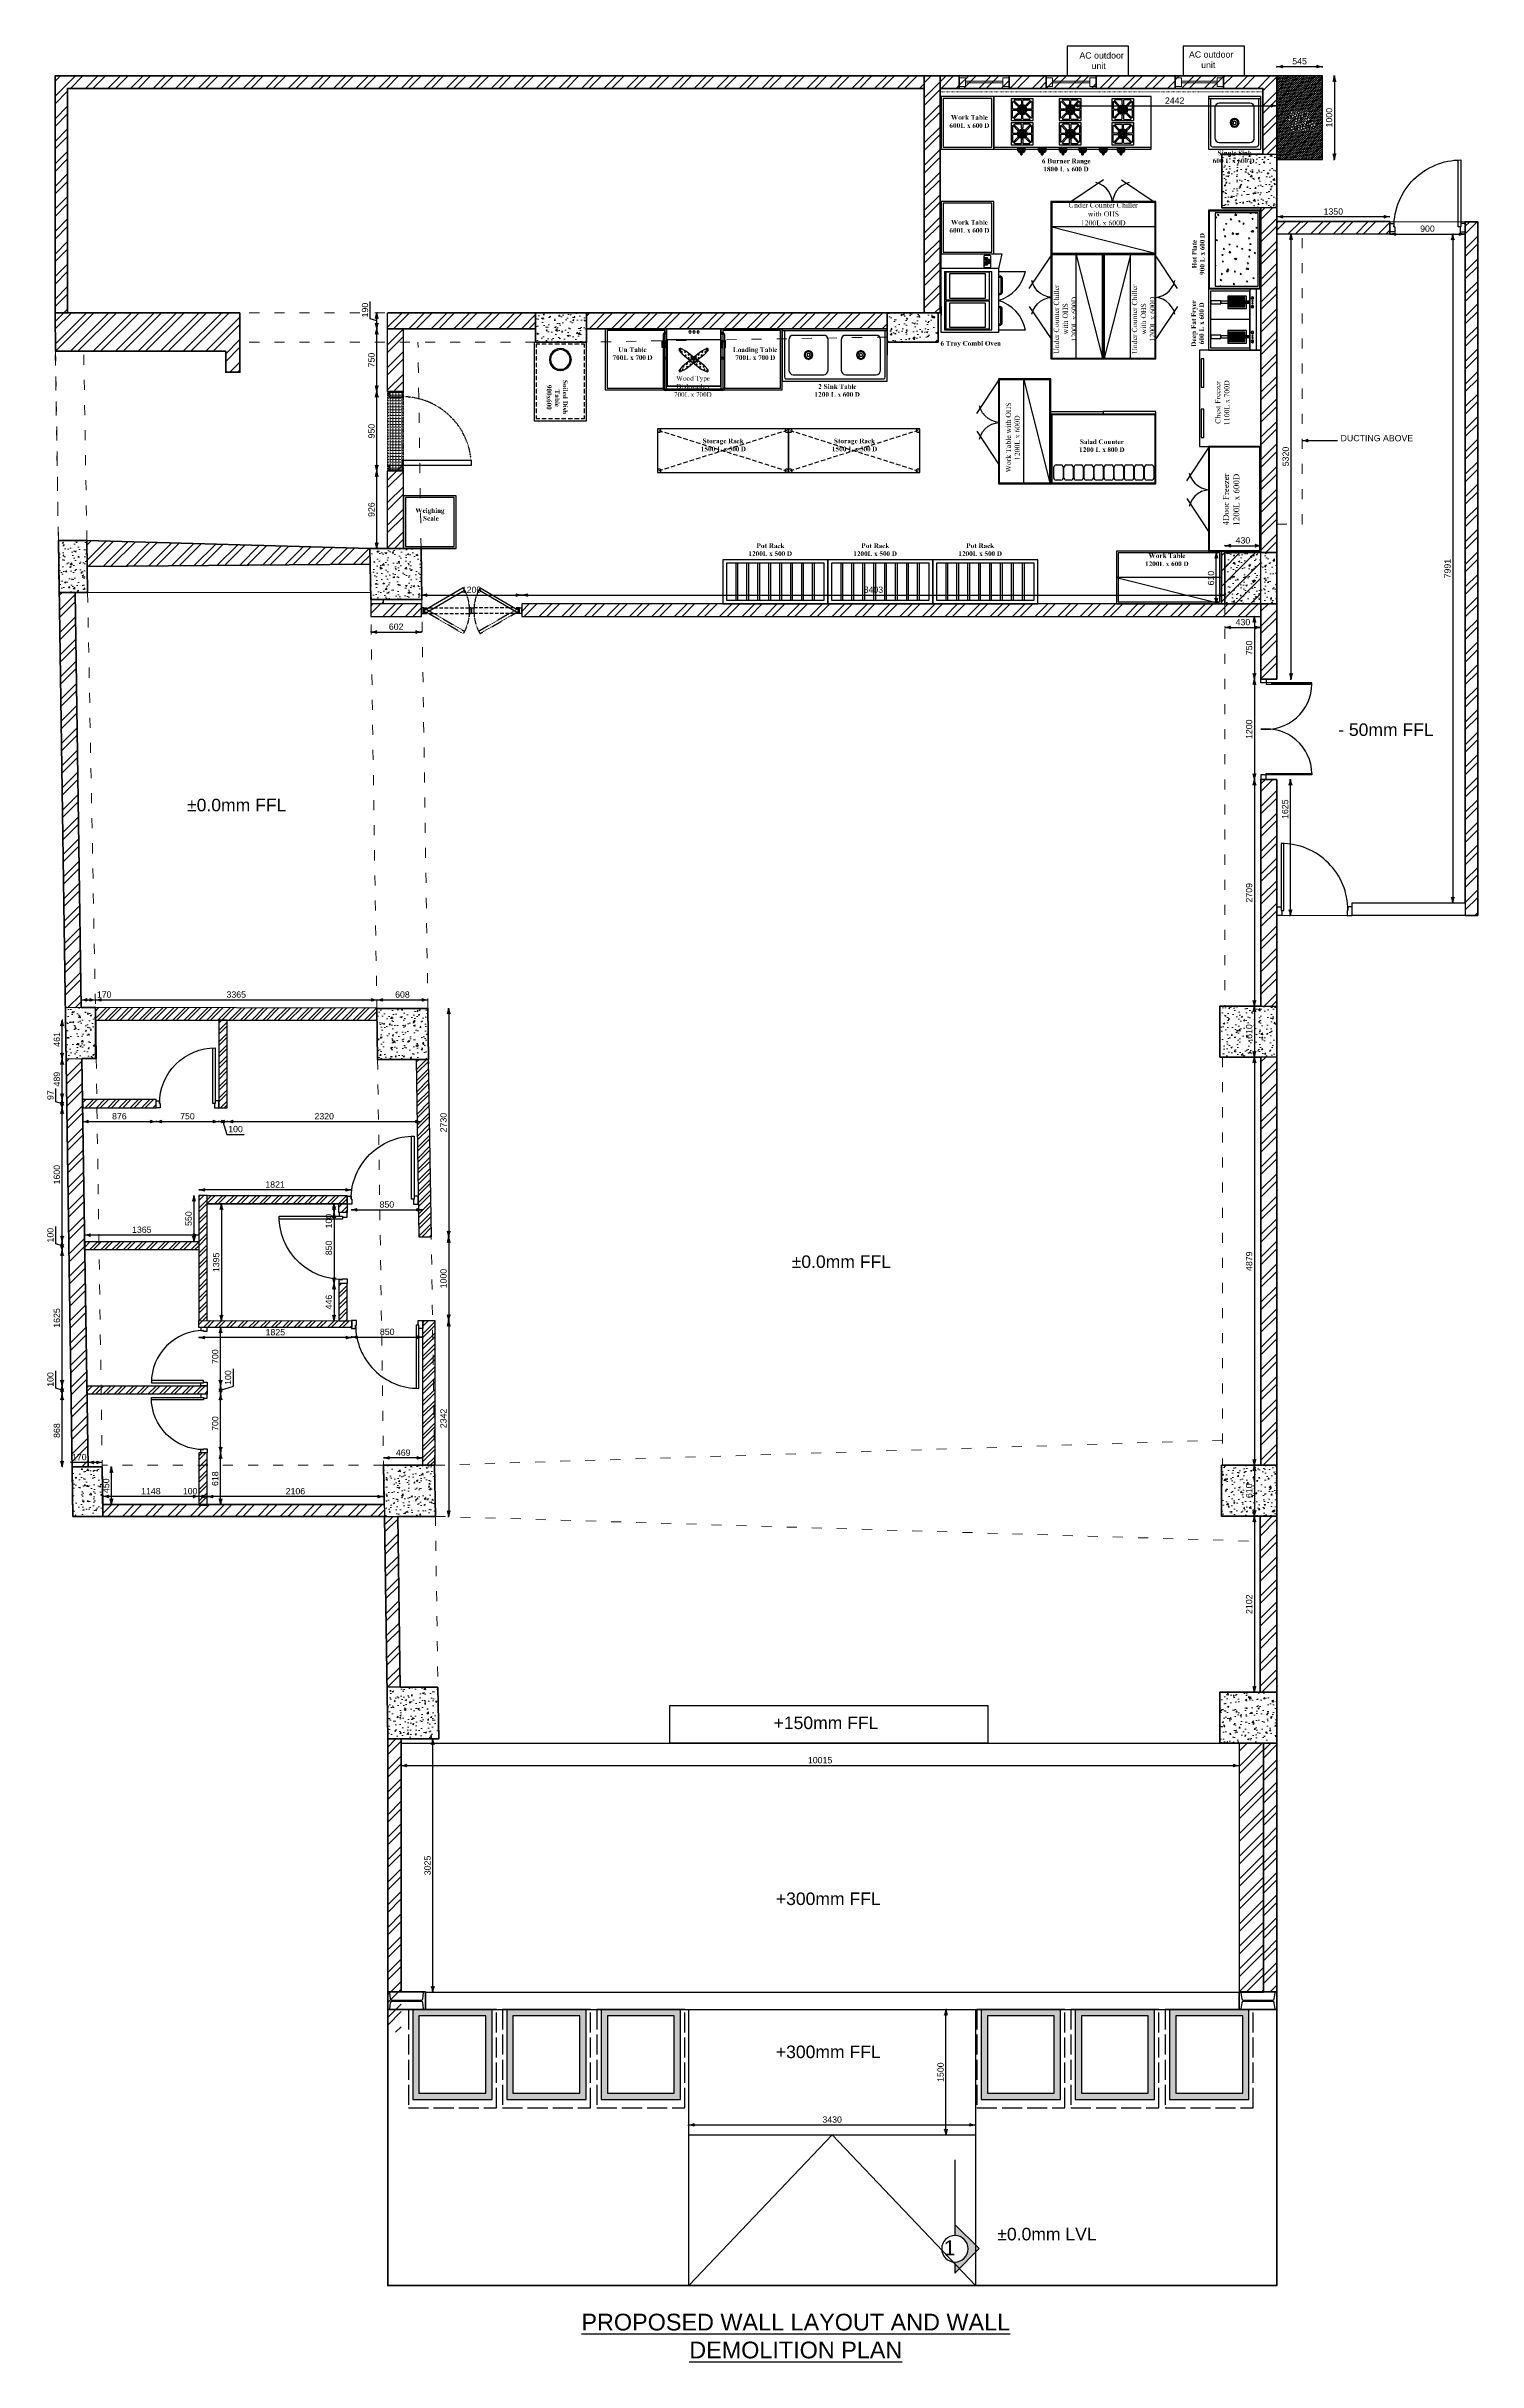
# Model space of a CAD drawing. Header units: millimetres. Extents: x 68727 to 319899, y -4876 to 265722.
# Drawn here: x 302794 to 319899, y 89916 to 117593 of the extents above; entities that cross this region are included whole.
import ezdxf

# ---------------------------------------------------------------- set-up
doc = ezdxf.new("R2010")
doc.units = ezdxf.units.MM
for name, pattern in [('ACAD_ISO02W100', [15, 12, -3]), ('ACAD_ISO03W100', [30, 12, -18]), ('DASHED2', [0.375, 0.25, -0.125]), ('HIDDEN', [9.525, 6.35, -3.175]), ('HIDDEN2', [0.1875, 0.125, -0.0625]), ('HIDDEN4', [0.09375, 0.0625, -0.03125]), ('JIS_02_1.2', [2.5, 1.25, -1.25]), ('WALL', [21, 12, -3, 0, -3, 0, -3])]:
    doc.linetypes.add(name, pattern=pattern)
for name, color, linetype, lineweight in [('A-FURN', 6, 'Continuous', 35), ('HACH', 252, 'Continuous', 13), ('HAT', 9, 'Continuous', 13), ('hidden line', 251, 'JIS_02_1.2', 20), ('LS_DR_Plan Beam', 9, 'HIDDEN', 0), ('LS_DR_Wall', 7, 'Continuous', 35), ('LS_DR_Window', 30, 'Continuous', 5), ('SECTIONS', 10, 'Continuous', 25), ('wall', 5, 'Continuous', 30), ('wall1', 2, 'WALL', 25), ('Walls', 2, 'Continuous', 30)]:
    doc.layers.add(name, color=color, linetype=linetype, lineweight=lineweight)
for name, color, linetype in [('beam', 1, 'DASHED2'), ('COL', 4, 'Continuous'), ('Dimensions', 172, 'Continuous'), ('Door', 23, 'Continuous'), ('glass', 151, 'Continuous'), ('POLY', 6, 'Continuous'), ('TEXT', 2, 'Continuous'), ('TEXTS', 1, 'Continuous'), ('washroom walls', 5, 'Continuous')]:
    doc.layers.add(name, color=color, linetype=linetype)
doc.layers.add('Furnitures', color=7, linetype='Continuous', lineweight=25, true_color=0x753b00)
doc.styles.add('2010 G', font='times.ttf')
doc.styles.add('ANNTEXT', font='romans.shx')
doc.styles.get("Standard").update_dxf_attribs({"font": 'arial.ttf'})
doc.dimstyles.new('SC-25', dxfattribs={"dimtxt": 75, "dimasz": 0.4, "dimexe": 1, "dimexo": 100, "dimgap": 25, "dimtad": 1, "dimdec": 0, "dimzin": 0, "dimdsep": 46, "dimtxsty": 'Standard', "dimblk1": 'A1', "dimblk2": 'A1', "dimsah": 1, "dimcen": 0.09, "dimdle": 3, "dimclrd": 1, "dimclre": 1, "dimclrt": 1, "dimadec": 0, "dimazin": 0, "dimtfac": 1, "dimtdec": 0, "dimtofl": 0, "dimtmove": 0, "dimatfit": 2, "dimldrblk": 'A1', "dimfxl": 10, "dimfxlon": 1, "dimtolj": 1, "dimtzin": 0, "dimarcsym": 0})
pattern_1 = [(45, (-526060.14, -97174.19), (-134.70384, 134.70384), []), (45, (-525970.34, -97174.19), (-134.70384, 134.70384), [])]
pattern_2 = [(45, (-525850.14, -97174.19), (-134.70384, 134.70384), []), (45, (-525760.34, -97174.19), (-134.70384, 134.70384), [])]
pattern_3 = [(50, (-526060.14, -97174.19), (182.18467, -15.939086), [19.05, -209.55]), (355, (-526060.14, -97174.19), (-35.24342, 191.056845), [15.24, -167.640584]), (100.451445, (-526044.96, -97175.52), (146.941247, 175.117752), [16.19001, -178.090245]), (46.1842, (-526060.14, -97123.4), (271.07904, -42.04233), [28.575, -314.325]), (96.635558, (-526037.55, -97126.9), (237.404134, 247.426125), [24.28502, -267.13561]), (351.18415, (-526060.14, -97123.4), (237.40413, 247.426125), [22.85997, -251.45973]), (21, (-526034.74, -97136.09), (151.61439, -102.265198), [19.05, -209.55]), (326, (-526034.74, -97136.09), (61.80203, 184.187966), [15.24, -167.64]), (71.451445, (-526022.1, -97144.61), (213.41642, 81.92277), [16.19001, -178.089938]), (37.5, (-526060.14, -97174.19), (3.0886033, 84.555039), [0, -165.608, 0, -170.18, 0, -168.275]), (7.5, (-526060.14, -97174.19), (66.8196625, 100.180575), [0, -97.028, 0, -161.798, 0, -64.135]), (327.5, (-526116.78, -97174.19), (135.590595, -5.728744), [0, -63.5, 0, -198.12, 0, -262.89]), (317.5, (-526142.18, -97174.19), (148.129181, 25.426491), [0, -82.55, 0, -131.572, 0, -186.69])]
pattern_4 = [(45, (141281.14, 34686.36), (-134.70384, 134.70384), []), (45, (141370.94, 34686.36), (-134.70384, 134.70384), [])]
pattern_5 = [(45, (-1781.72, -41319.25), (-67.35192, 67.35192), []), (45, (-1736.82, -41319.25), (-67.35192, 67.35192), [])]

msp = doc.modelspace()

# ---------------------------------------------------------------- texts
at = {"color": 7, "char_height": 150, "attachment_point": 1}
for s, insert in [('\\pxt5;- 50mm FFL', (318232.1, 109499.3)), ('\\pxt5;%%P0.0mm FFL', (304475.9, 108598.8)), ('\\pxt5;%%P0.0mm FFL', (311701.7, 103140.6)), ('\\pxt5;+150mm FFL', (311485.5, 97627.9)), ('\\pxt5;+300mm FFL', (311512.6, 95525.1)), ('\\pxt5;+300mm FFL', (311512.6, 93695)), ('\\pxt5;%%P0.0mm LVL', (314158.7, 91516.5))]:
    msp.add_mtext_dynamic_manual_height_columns(s, width=24159.375, gutter_width=47.5, heights=[47.9], dxfattribs=dict(at, insert=insert))
at = {"layer": 'TEXT', "color": 3, "insert": (313657.7, 91187.3), "char_height": 180, "width": 2763.865, "attachment_point": 9, "style": '2010 G'}
msp.add_mtext('{\\fArial|b0|i0|c0|p34;1}', dxfattribs=at)
at = {"layer": 'TEXTS', "linetype": 'Continuous', "lineweight": 25, "char_height": 75, "attachment_point": 1, "rotation": 360}
for s, insert in [('AC outdoor \\P     unit ', (315140.4, 117521.7)), ('AC outdoor \\P     unit ', (316449.2, 117532.7)), ('GAS\\PBANK ', (317651.9, 116796.2)), ('DUCTING ABOVE', (318261.2, 112946.7))]:
    msp.add_mtext_dynamic_manual_height_columns(s, width=1370.22, gutter_width=12.5, heights=[0], dxfattribs=dict(at, insert=insert))
at = {"layer": 'wall1', "color": 6, "insert": (311750.3, 90221.6), "char_height": 200, "width": 5903.896, "attachment_point": 5, "style": 'ANNTEXT'}
msp.add_mtext('\\pxqc;{\\fArial|b0|i0|c0|p34;\\L\\C4;PROPOSED WALL LAYOUT AND WALL DEMOLITION PLAN}', dxfattribs=at)

# ---------------------------------------------------------------- blocks, each defined once
blk = doc.blocks.new('A$C6CE142D2')
at = {"layer": 'Furnitures'}
for points in [[(594, 100), (520, 100), (520, 620), (560, 620), (560, 0), (594, 0)], [(6, 0), (40, 0), (40, 100), (6, 100)], [(6, 0), (6, 100)], [(594, 0), (594, 100)]]:
    blk.add_lwpolyline(points, dxfattribs=at)
for points in [[(0, 10), (6, 10), (6, 90), (0, 90)], [(594, 10), (600, 10), (600, 90), (594, 90)]]:
    blk.add_lwpolyline(points, close=True, dxfattribs=at)
at = {"layer": 'Furnitures', "linetype": 'HIDDEN4'}
blk.add_arc((563, 99), 523, 94.7184, 179.8628, dxfattribs=at)
blk = doc.blocks.new('A$C3B28073B')
at = {"layer": 'Furnitures', "linetype": 'HIDDEN2', "ltscale": 500}
for p, q in [((857, 461), (41, 461)), ((857, 361), (41, 361))]:
    blk.add_line(p, q, dxfattribs=at)
at = {"layer": 'Furnitures'}
for points in [[(0, 371), (6, 371), (6, 451), (0, 451)], [(41, 461), (41, 361), (6, 361), (6, 461)], [(151, 817), (857, 409), (833, 367), (127, 776)], [(892, 461), (892, 361), (857, 361), (857, 461)], [(892, 371), (898, 371), (898, 451), (892, 451)]]:
    blk.add_lwpolyline(points, close=True, dxfattribs=at)
at = {"layer": 'Furnitures', "linetype": 'HIDDEN4'}
blk.add_lwpolyline([(151, 0), (857, 409), (833, 450), (127, 41)], close=True, dxfattribs=at)
blk.add_arc((869, 409), 828, 153.6523, 206.3477, dxfattribs=at)
blk = doc.blocks.new('D900')
for points in [[(0, 840), (0, 900), (100, 900), (100, 850), (60, 850), (60, 840)], [(0, 60), (0, 0), (100, 0), (100, 50), (60, 50), (60, 60)]]:
    blk.add_lwpolyline(points, close=True)
blk.add_lwpolyline([(60, 850, -0.414214), (860, 50), (60, 50), (60, 85), (859, 85)], format="xyb")
blk = doc.blocks.new('toilet layout')
at = {"layer": 'HACH'}
h = blk.add_hatch(dxfattribs=at)
h.set_pattern_fill('ANSI32', color=5, scale=10)
h.set_pattern_definition(pattern_5)
h.paths.add_polyline_path([(226356, 30709), (226356, 30718), (225899, 30719), (225899, 30576), (226358, 30576)])
h.paths.add_polyline_path([(225899, 30719), (225101, 30721), (225101, 30576), (225899, 30576)])
h.paths.add_polyline_path([(225101, 30721), (222993, 30726), (222995, 30576), (225101, 30576)])
h = blk.add_hatch(dxfattribs=at)
h.set_pattern_fill('ANSI32', color=5, scale=10)
h.set_pattern_definition(pattern_5)
h.paths.add_polyline_path([(224567, 30576), (224467, 30576), (224467, 29528), (224567, 29528)])
h.paths.add_polyline_path([(223717, 29626), (222839, 29626), (222841, 29528), (223717, 29528)])
h.paths.add_polyline_path([(222863, 27928), (224230, 27928), (224230, 27828), (222863, 27828)])
h.paths.add_polyline_path([(222892, 26203), (224330, 26203), (224330, 26103), (222892, 26103)])
edge = h.paths.add_edge_path()
edge.add_line((224230, 25403), (224230, 24778))
edge.add_line((224230, 24778), (224330, 24778))
edge.add_line((224330, 24778), (224330, 25403))
h = blk.add_hatch(dxfattribs=at)
h.set_pattern_fill('ANSI32', color=5, scale=10)
h.set_pattern_definition(pattern_5)
h.paths.add_polyline_path([(226975, 30106), (226827, 30106), (226857, 27986), (227007, 27986)])
h.paths.add_polyline_path([(226905, 26986), (227047, 26986), (227047, 25254), (226905, 25254)])
h = blk.add_hatch(dxfattribs=at)
h.set_pattern_fill('ANSI32', color=5, scale=10)
h.set_pattern_definition(pattern_5)
h.paths.add_polyline_path([(224230, 26984), (226055, 26981), (226055, 26900), (224230, 26903)])
h.paths.add_polyline_path([(226001, 27428), (225901, 27428), (225901, 26981), (226001, 26981)])
h.paths.add_polyline_path([(225901, 28278), (225901, 28378), (226001, 28378), (226001, 28278)])
edge = h.paths.add_edge_path()
edge.add_line((224330, 26983), (224330, 28478))
edge.add_line((224330, 28478), (224230, 28478))
edge.add_line((224230, 28478), (224230, 26984))
h = blk.add_hatch(dxfattribs=at)
h.set_pattern_fill('ANSI32', color=5, scale=10)
h.set_pattern_definition(pattern_5)
h.paths.add_polyline_path([(224330, 28478), (226001, 28478), (226001, 28378), (224330, 28378)])
at = {"layer": 'washroom walls'}
blk.add_line((224330, 28378), (226056, 28378), dxfattribs=at)
for points in [[(226358, 30576), (226358, 30718), (222993, 30726)], [(222993, 30726), (222995, 30576), (226358, 30576)], [(224330, 26983), (224330, 28478), (224230, 28478), (224230, 26984)], [(224230, 25403), (224230, 24778), (224330, 24778), (224330, 25403)], [(224330, 25403), (224230, 25403)]]:
    blk.add_lwpolyline(points, dxfattribs=at)
for points in [[(224567, 30576), (224467, 30576), (224467, 29528), (224567, 29528)], [(226975, 30106), (226827, 30106), (226857, 27986), (227007, 27986)], [(223717, 29626), (222839, 29626), (222841, 29528), (223717, 29528)], [(224330, 28478), (226001, 28478), (226001, 28378), (224330, 28378)], [(225901, 28278), (225901, 28378), (226001, 28378), (226001, 28278)], [(222863, 27928), (224230, 27928), (224230, 27828), (222863, 27828)], [(226001, 27428), (225901, 27428), (225901, 26981), (226001, 26981)], [(224230, 26984), (226055, 26981), (226055, 26900), (224230, 26903)], [(226905, 26986), (227047, 26986), (227047, 25254), (226905, 25254)], [(222892, 26203), (224330, 26203), (224330, 26103), (222892, 26103)]]:
    blk.add_lwpolyline(points, close=True, dxfattribs=at)
at = {"layer": 'Door'}
for p, xscale, yscale, zscale, rotation in [((224467, 29528), 0.8333333333333185, 0.8333333333333185, 0.8333333333333185, 90), ((226851, 28377), 0.9447939309624585, 0.9447939309624585, 0.9447939309624585, 90.00000000000001), ((226001, 28278), 0.9447939309624585, 0.9447939309624585, 0.9447939309624585, 180), ((226905, 26986), -0.9447939309624585, 0.9447939309624585, 0.9447939309624585, 90), ((224330, 26103), 0.7777777777777796, 0.7777777777777796, 0.7777777777777796, 180)]:
    blk.add_blockref('D900', p, dxfattribs=dict(at, xscale=xscale, yscale=yscale, zscale=zscale, rotation=rotation))
at = {"layer": 'Door', "xscale": -0.7777777777777796, "yscale": 0.7777777777777796, "zscale": 0.7777777777777796}
blk.add_blockref('D900', (224330, 26203), dxfattribs=at)
blk = doc.blocks.new('A1')
at = {"layer": 'wall', "color": 1}
for p, q in [((-138, 0), (-167, 40)), ((-167, -40), (-138, 0))]:
    blk.add_line(p, q, dxfattribs=at)
for centre, start, end in [((53, 586), 247.99998, 264.80355), ((53, -586), 95.19645, 112.00002)]:
    blk.add_arc(centre, 589, start, end, dxfattribs=at)
blk = doc.blocks.new('*D1004')
at = {"layer": 'Defpoints', "color": 0, "transparency": 16777216}
for p in [(306743, 112518), (307062, 112518), (307062, 111592)]:
    blk.add_point(p, dxfattribs=at)
at = {"layer": 'Dimensions', "color": 1, "lineweight": -2, "transparency": 16777216}
for p, q in [((306753, 112518), (306742, 112518)), ((306743, 111592), (306743, 112517)), ((306753, 111592), (306742, 111592))]:
    blk.add_line(p, q, dxfattribs=at)
at = {"layer": 'Dimensions', "color": 1, "lineweight": -2, "transparency": 16777216, "xscale": 0.4, "yscale": 0.4, "zscale": 0.4}
for p, rotation in [((306743, 112518), 90), ((306743, 111592), 270)]:
    blk.add_blockref('A1', p, dxfattribs=dict(at, rotation=rotation))
at = {"layer": 'Dimensions', "color": 1, "transparency": 16777216, "insert": (306680, 112055), "char_height": 75, "attachment_point": 5, "rotation": 90}
blk.add_mtext('\\A1;926', dxfattribs=at)
blk = doc.blocks.new('*D1005')
at = {"layer": 'Defpoints', "color": 0, "transparency": 16777216}
for p in [(306743, 113468), (306872, 113468), (307062, 112518)]:
    blk.add_point(p, dxfattribs=at)
at = {"layer": 'Dimensions', "color": 1, "lineweight": -2, "transparency": 16777216}
for p, q in [((306753, 113468), (306742, 113468)), ((306743, 112518), (306743, 113467)), ((306753, 112518), (306742, 112518))]:
    blk.add_line(p, q, dxfattribs=at)
at = {"layer": 'Dimensions', "color": 1, "lineweight": -2, "transparency": 16777216, "xscale": 0.4, "yscale": 0.4, "zscale": 0.4}
for p, rotation in [((306743, 113468), 90), ((306743, 112518), 270)]:
    blk.add_blockref('A1', p, dxfattribs=dict(at, rotation=rotation))
at = {"layer": 'Dimensions', "color": 1, "transparency": 16777216, "insert": (306680, 112993), "char_height": 75, "attachment_point": 5, "rotation": 90}
blk.add_mtext('\\A1;950', dxfattribs=at)
blk = doc.blocks.new('*D1011')
at = {"layer": 'Defpoints', "color": 0, "transparency": 16777216}
for p in [(306743, 114218), (306874, 114218), (306872, 113468)]:
    blk.add_point(p, dxfattribs=at)
at = {"layer": 'Dimensions', "color": 1, "lineweight": -2, "transparency": 16777216}
for p, q in [((306753, 114218), (306742, 114218)), ((306743, 113468), (306743, 114217)), ((306753, 113468), (306742, 113468))]:
    blk.add_line(p, q, dxfattribs=at)
at = {"layer": 'Dimensions', "color": 1, "lineweight": -2, "transparency": 16777216, "xscale": 0.4, "yscale": 0.4, "zscale": 0.4}
for p, rotation in [((306743, 114218), 90), ((306743, 113468), 270)]:
    blk.add_blockref('A1', p, dxfattribs=dict(at, rotation=rotation))
at = {"layer": 'Dimensions', "color": 1, "transparency": 16777216, "insert": (306680, 113843), "char_height": 75, "attachment_point": 5, "rotation": 90}
blk.add_mtext('\\A1;750', dxfattribs=at)
blk = doc.blocks.new('*D997')
at = {"layer": 'Defpoints', "color": 0, "transparency": 16777216}
for p in [(306743, 114408), (306872, 114408), (306872, 114218)]:
    blk.add_point(p, dxfattribs=at)
at = {"layer": 'Dimensions', "color": 1, "lineweight": -2, "transparency": 16777216}
for p, q in [((306666, 114336), (306666, 114544)), ((306743, 114313), (306666, 114336)), ((306753, 114408), (306742, 114408)), ((306743, 114218), (306743, 114407)), ((306753, 114218), (306742, 114218))]:
    blk.add_line(p, q, dxfattribs=at)
at = {"layer": 'Dimensions', "color": 1, "lineweight": -2, "transparency": 16777216, "xscale": 0.4, "yscale": 0.4, "zscale": 0.4}
for p, rotation in [((306743, 114408), 90), ((306743, 114218), 270)]:
    blk.add_blockref('A1', p, dxfattribs=dict(at, rotation=rotation))
at = {"layer": 'Dimensions', "color": 1, "transparency": 16777216, "insert": (306603, 114440), "char_height": 75, "attachment_point": 5, "rotation": 90}
blk.add_mtext('\\A1;190', dxfattribs=at)
blk = doc.blocks.new('*D1012')
at = {"layer": 'Defpoints', "color": 0, "transparency": 16777216}
for p in [(303211, 106103), (303381, 106195), (303381, 106106)]:
    blk.add_point(p, dxfattribs=at)
at = {"layer": 'Dimensions', "color": 1, "lineweight": -2, "transparency": 16777216}
for p, q in [((303211, 106195), (303211, 106196)), ((303212, 106195), (303381, 106195)), ((303381, 106195), (303381, 106196)), ((303381, 106195), (303590, 106195))]:
    blk.add_line(p, q, dxfattribs=at)
at = {"layer": 'Dimensions', "color": 1, "lineweight": -2, "transparency": 16777216, "xscale": 0.4, "yscale": 0.4, "zscale": 0.4, "rotation": 180}
blk.add_blockref('A1', (303211, 106195), dxfattribs=at)
at = {"layer": 'Dimensions', "color": 1, "lineweight": -2, "transparency": 16777216, "xscale": 0.4, "yscale": 0.4, "zscale": 0.4}
blk.add_blockref('A1', (303381, 106195), dxfattribs=at)
at = {"layer": 'Dimensions', "color": 1, "transparency": 16777216, "insert": (303486, 106258), "char_height": 75, "attachment_point": 5}
blk.add_mtext('\\A1;170', dxfattribs=at)
blk = doc.blocks.new('*D1013')
at = {"layer": 'Defpoints', "color": 0, "transparency": 16777216}
for p in [(303381, 106106), (306746, 106195), (306746, 106093)]:
    blk.add_point(p, dxfattribs=at)
at = {"layer": 'Dimensions', "color": 1, "lineweight": -2, "transparency": 16777216}
for p, q in [((303381, 106195), (303381, 106196)), ((303382, 106195), (306745, 106195)), ((306746, 106193), (306746, 106196))]:
    blk.add_line(p, q, dxfattribs=at)
at = {"layer": 'Dimensions', "color": 1, "lineweight": -2, "transparency": 16777216, "xscale": 0.4, "yscale": 0.4, "zscale": 0.4, "rotation": 180}
blk.add_blockref('A1', (303381, 106195), dxfattribs=at)
at = {"layer": 'Dimensions', "color": 1, "lineweight": -2, "transparency": 16777216, "xscale": 0.4, "yscale": 0.4, "zscale": 0.4}
blk.add_blockref('A1', (306746, 106195), dxfattribs=at)
at = {"layer": 'Dimensions', "color": 1, "transparency": 16777216, "insert": (305064, 106258), "char_height": 75, "attachment_point": 5}
blk.add_mtext('\\A1;3365', dxfattribs=at)
blk = doc.blocks.new('*D1014')
at = {"layer": 'Defpoints', "color": 0, "transparency": 16777216}
for p in [(306746, 106093), (307354, 106195), (307354, 106093)]:
    blk.add_point(p, dxfattribs=at)
at = {"layer": 'Dimensions', "color": 1, "lineweight": -2, "transparency": 16777216}
for p, q in [((306746, 106193), (306746, 106196)), ((306746, 106195), (307353, 106195)), ((307354, 106193), (307354, 106196))]:
    blk.add_line(p, q, dxfattribs=at)
at = {"layer": 'Dimensions', "color": 1, "lineweight": -2, "transparency": 16777216, "xscale": 0.4, "yscale": 0.4, "zscale": 0.4, "rotation": 180}
blk.add_blockref('A1', (306746, 106195), dxfattribs=at)
at = {"layer": 'Dimensions', "color": 1, "lineweight": -2, "transparency": 16777216, "xscale": 0.4, "yscale": 0.4, "zscale": 0.4}
blk.add_blockref('A1', (307354, 106195), dxfattribs=at)
at = {"layer": 'Dimensions', "color": 1, "transparency": 16777216, "insert": (307050, 106258), "char_height": 75, "attachment_point": 5}
blk.add_mtext('\\A1;608', dxfattribs=at)
blk = doc.blocks.new('*D1006')
at = {"layer": 'Defpoints', "color": 0, "transparency": 16777216}
for p in [(307354, 106093), (307394, 103363), (307603, 103363)]:
    blk.add_point(p, dxfattribs=at)
at = {"layer": 'Dimensions', "color": 1, "lineweight": -2, "transparency": 16777216}
for p, q in [((307593, 106093), (307604, 106093)), ((307603, 106093), (307603, 103363)), ((307593, 103363), (307604, 103363))]:
    blk.add_line(p, q, dxfattribs=at)
at = {"layer": 'Dimensions', "color": 1, "lineweight": -2, "transparency": 16777216, "xscale": 0.4, "yscale": 0.4, "zscale": 0.4}
for p, rotation in [((307603, 106093), 90), ((307603, 103363), 270)]:
    blk.add_blockref('A1', p, dxfattribs=dict(at, rotation=rotation))
at = {"layer": 'Dimensions', "color": 1, "transparency": 16777216, "insert": (307540, 104728), "char_height": 75, "attachment_point": 5, "rotation": 90}
blk.add_mtext('\\A1;2730', dxfattribs=at)
blk = doc.blocks.new('*D1007')
at = {"layer": 'Defpoints', "color": 0, "transparency": 16777216}
for p in [(307394, 103363), (307435, 102363), (307603, 102363)]:
    blk.add_point(p, dxfattribs=at)
at = {"layer": 'Dimensions', "color": 1, "lineweight": -2, "transparency": 16777216}
for p, q in [((307593, 103363), (307604, 103363)), ((307603, 103363), (307603, 102364)), ((307593, 102363), (307604, 102363))]:
    blk.add_line(p, q, dxfattribs=at)
at = {"layer": 'Dimensions', "color": 1, "lineweight": -2, "transparency": 16777216, "xscale": 0.4, "yscale": 0.4, "zscale": 0.4}
for p, rotation in [((307603, 103363), 90), ((307603, 102363), 270)]:
    blk.add_blockref('A1', p, dxfattribs=dict(at, rotation=rotation))
at = {"layer": 'Dimensions', "color": 1, "transparency": 16777216, "insert": (307540, 102863), "char_height": 75, "attachment_point": 5, "rotation": 90}
blk.add_mtext('\\A1;1000', dxfattribs=at)
blk = doc.blocks.new('*D1008')
at = {"layer": 'Defpoints', "color": 0, "transparency": 16777216}
for p in [(307435, 102363), (307444, 100021), (307603, 100021)]:
    blk.add_point(p, dxfattribs=at)
at = {"layer": 'Dimensions', "color": 1, "lineweight": -2, "transparency": 16777216}
for p, q in [((307593, 102363), (307604, 102363)), ((307603, 102363), (307603, 100021)), ((307593, 100021), (307604, 100021))]:
    blk.add_line(p, q, dxfattribs=at)
at = {"layer": 'Dimensions', "color": 1, "lineweight": -2, "transparency": 16777216, "xscale": 0.4, "yscale": 0.4, "zscale": 0.4}
for p, rotation in [((307603, 102363), 90), ((307603, 100021), 270)]:
    blk.add_blockref('A1', p, dxfattribs=dict(at, rotation=rotation))
at = {"layer": 'Dimensions', "color": 1, "transparency": 16777216, "insert": (307540, 101192), "char_height": 75, "attachment_point": 5, "rotation": 90}
blk.add_mtext('\\A1;2342', dxfattribs=at)
blk = doc.blocks.new('*D1009')
at = {"layer": 'Defpoints', "color": 0, "transparency": 16777216}
for p in [(306825, 100719), (306825, 100631), (307294, 100631)]:
    blk.add_point(p, dxfattribs=at)
at = {"layer": 'Dimensions', "color": 1, "lineweight": -2, "transparency": 16777216}
for p, q in [((306825, 100719), (306825, 100720)), ((307293, 100719), (306825, 100719)), ((307294, 100719), (307294, 100720))]:
    blk.add_line(p, q, dxfattribs=at)
at = {"layer": 'Dimensions', "color": 1, "lineweight": -2, "transparency": 16777216, "xscale": 0.4, "yscale": 0.4, "zscale": 0.4, "rotation": 180}
blk.add_blockref('A1', (306825, 100719), dxfattribs=at)
at = {"layer": 'Dimensions', "color": 1, "lineweight": -2, "transparency": 16777216, "xscale": 0.4, "yscale": 0.4, "zscale": 0.4}
blk.add_blockref('A1', (307294, 100719), dxfattribs=at)
at = {"layer": 'Dimensions', "color": 1, "transparency": 16777216, "insert": (307059, 100782), "char_height": 75, "attachment_point": 5}
blk.add_mtext('\\A1;469', dxfattribs=at)
blk = doc.blocks.new('*D1010')
at = {"layer": 'Defpoints', "color": 0, "transparency": 16777216}
for p in [(304718, 100258), (304718, 100162), (306824, 100162)]:
    blk.add_point(p, dxfattribs=at)
at = {"layer": 'Dimensions', "color": 1, "lineweight": -2, "transparency": 16777216}
for p, q in [((304718, 100258), (304718, 100259)), ((306823, 100258), (304718, 100258)), ((306824, 100258), (306824, 100259))]:
    blk.add_line(p, q, dxfattribs=at)
at = {"layer": 'Dimensions', "color": 1, "lineweight": -2, "transparency": 16777216, "xscale": 0.4, "yscale": 0.4, "zscale": 0.4, "rotation": 180}
blk.add_blockref('A1', (304718, 100258), dxfattribs=at)
at = {"layer": 'Dimensions', "color": 1, "lineweight": -2, "transparency": 16777216, "xscale": 0.4, "yscale": 0.4, "zscale": 0.4}
blk.add_blockref('A1', (306824, 100258), dxfattribs=at)
at = {"layer": 'Dimensions', "color": 1, "transparency": 16777216, "insert": (305771, 100321), "char_height": 75, "attachment_point": 5}
blk.add_mtext('\\A1;2106', dxfattribs=at)
blk = doc.blocks.new('*D1031')
at = {"layer": 'Defpoints', "color": 0, "transparency": 16777216}
for p in [(304618, 100259), (304618, 100162), (304718, 100162)]:
    blk.add_point(p, dxfattribs=at)
at = {"layer": 'Dimensions', "color": 1, "lineweight": -2, "transparency": 16777216}
for p, q in [((304618, 100259), (304409, 100259)), ((304618, 100259), (304618, 100260)), ((304718, 100259), (304618, 100259)), ((304718, 100259), (304718, 100260))]:
    blk.add_line(p, q, dxfattribs=at)
at = {"layer": 'Dimensions', "color": 1, "lineweight": -2, "transparency": 16777216, "xscale": 0.4, "yscale": 0.4, "zscale": 0.4, "rotation": 180}
blk.add_blockref('A1', (304618, 100259), dxfattribs=at)
at = {"layer": 'Dimensions', "color": 1, "lineweight": -2, "transparency": 16777216, "xscale": 0.4, "yscale": 0.4, "zscale": 0.4}
blk.add_blockref('A1', (304718, 100259), dxfattribs=at)
at = {"layer": 'Dimensions', "color": 1, "transparency": 16777216, "insert": (304513, 100322), "char_height": 75, "attachment_point": 5}
blk.add_mtext('\\A1;100', dxfattribs=at)
blk = doc.blocks.new('*D1032')
at = {"layer": 'Defpoints', "color": 0, "transparency": 16777216}
for p in [(303469, 100259), (303469, 100162), (304618, 100162)]:
    blk.add_point(p, dxfattribs=at)
at = {"layer": 'Dimensions', "color": 1, "lineweight": -2, "transparency": 16777216}
for p, q in [((303469, 100259), (303469, 100260)), ((304618, 100259), (303470, 100259)), ((304618, 100259), (304618, 100260))]:
    blk.add_line(p, q, dxfattribs=at)
at = {"layer": 'Dimensions', "color": 1, "lineweight": -2, "transparency": 16777216, "xscale": 0.4, "yscale": 0.4, "zscale": 0.4, "rotation": 180}
blk.add_blockref('A1', (303469, 100259), dxfattribs=at)
at = {"layer": 'Dimensions', "color": 1, "lineweight": -2, "transparency": 16777216, "xscale": 0.4, "yscale": 0.4, "zscale": 0.4}
blk.add_blockref('A1', (304618, 100259), dxfattribs=at)
at = {"layer": 'Dimensions', "color": 1, "transparency": 16777216, "insert": (304044, 100322), "char_height": 75, "attachment_point": 5}
blk.add_mtext('\\A1;1148', dxfattribs=at)
blk = doc.blocks.new('*D1033')
at = {"layer": 'Defpoints', "color": 0, "transparency": 16777216}
for p in [(304718, 100780), (304876, 100780), (304718, 100162)]:
    blk.add_point(p, dxfattribs=at)
at = {"layer": 'Dimensions', "color": 1, "lineweight": -2, "transparency": 16777216}
for p, q in [((304866, 100780), (304877, 100780)), ((304876, 100162), (304876, 100779)), ((304866, 100162), (304877, 100162))]:
    blk.add_line(p, q, dxfattribs=at)
at = {"layer": 'Dimensions', "color": 1, "lineweight": -2, "transparency": 16777216, "xscale": 0.4, "yscale": 0.4, "zscale": 0.4}
for p, rotation in [((304876, 100780), 90), ((304876, 100162), 270)]:
    blk.add_blockref('A1', p, dxfattribs=dict(at, rotation=rotation))
at = {"layer": 'Dimensions', "color": 1, "transparency": 16777216, "insert": (304812, 100471), "char_height": 75, "attachment_point": 5, "rotation": 90}
blk.add_mtext('\\A1;618', dxfattribs=at)
blk = doc.blocks.new('*D1034')
at = {"layer": 'Defpoints', "color": 0, "transparency": 16777216}
for p in [(304718, 101480), (304876, 101480), (304718, 100780)]:
    blk.add_point(p, dxfattribs=at)
at = {"layer": 'Dimensions', "color": 1, "lineweight": -2, "transparency": 16777216}
for p, q in [((304866, 101480), (304877, 101480)), ((304876, 100780), (304876, 101479)), ((304866, 100780), (304877, 100780))]:
    blk.add_line(p, q, dxfattribs=at)
at = {"layer": 'Dimensions', "color": 1, "lineweight": -2, "transparency": 16777216, "xscale": 0.4, "yscale": 0.4, "zscale": 0.4}
for p, rotation in [((304876, 101480), 90), ((304876, 100780), 270)]:
    blk.add_blockref('A1', p, dxfattribs=dict(at, rotation=rotation))
at = {"layer": 'Dimensions', "color": 1, "transparency": 16777216, "insert": (304812, 101130), "char_height": 75, "attachment_point": 5, "rotation": 90}
blk.add_mtext('\\A1;700', dxfattribs=at)
blk = doc.blocks.new('*D1035')
at = {"layer": 'Defpoints', "color": 0, "transparency": 16777216}
for p in [(304718, 101580), (304876, 101580), (304718, 101480)]:
    blk.add_point(p, dxfattribs=at)
at = {"layer": 'Dimensions', "color": 1, "lineweight": -2, "transparency": 16777216}
for p, q in [((304866, 101580), (304877, 101580)), ((304876, 101480), (304876, 101579)), ((304876, 101530), (305029, 101576)), ((305029, 101576), (305029, 101784)), ((304866, 101480), (304877, 101480))]:
    blk.add_line(p, q, dxfattribs=at)
at = {"layer": 'Dimensions', "color": 1, "lineweight": -2, "transparency": 16777216, "xscale": 0.4, "yscale": 0.4, "zscale": 0.4}
for p, rotation in [((304876, 101580), 90), ((304876, 101480), 270)]:
    blk.add_blockref('A1', p, dxfattribs=dict(at, rotation=rotation))
at = {"layer": 'Dimensions', "color": 1, "transparency": 16777216, "insert": (304966, 101680), "char_height": 75, "attachment_point": 5, "rotation": 90}
blk.add_mtext('\\A1;100', dxfattribs=at)
blk = doc.blocks.new('*D1036')
at = {"layer": 'Defpoints', "color": 0, "transparency": 16777216}
for p in [(304718, 102280), (304876, 102280), (304718, 101580)]:
    blk.add_point(p, dxfattribs=at)
at = {"layer": 'Dimensions', "color": 1, "lineweight": -2, "transparency": 16777216}
for p, q in [((304866, 102280), (304877, 102280)), ((304876, 101580), (304876, 102279)), ((304866, 101580), (304877, 101580))]:
    blk.add_line(p, q, dxfattribs=at)
at = {"layer": 'Dimensions', "color": 1, "lineweight": -2, "transparency": 16777216, "xscale": 0.4, "yscale": 0.4, "zscale": 0.4}
for p, rotation in [((304876, 102280), 90), ((304876, 101580), 270)]:
    blk.add_blockref('A1', p, dxfattribs=dict(at, rotation=rotation))
at = {"layer": 'Dimensions', "color": 1, "transparency": 16777216, "insert": (304812, 101930), "char_height": 75, "attachment_point": 5, "rotation": 90}
blk.add_mtext('\\A1;700', dxfattribs=at)
blk = doc.blocks.new('*D1026')
at = {"layer": 'Defpoints', "color": 0, "transparency": 16777216}
for p in [(303463, 100612), (303572, 100612), (303469, 100162)]:
    blk.add_point(p, dxfattribs=at)
at = {"layer": 'Dimensions', "color": 1, "lineweight": -2, "transparency": 16777216}
for p, q in [((303563, 100612), (303573, 100612)), ((303572, 100162), (303572, 100611)), ((303569, 100162), (303573, 100162))]:
    blk.add_line(p, q, dxfattribs=at)
at = {"layer": 'Dimensions', "color": 1, "lineweight": -2, "transparency": 16777216, "xscale": 0.4, "yscale": 0.4, "zscale": 0.4}
for p, rotation in [((303572, 100612), 90), ((303572, 100162), 270)]:
    blk.add_blockref('A1', p, dxfattribs=dict(at, rotation=rotation))
at = {"layer": 'Dimensions', "color": 1, "transparency": 16777216, "insert": (303509, 100387), "char_height": 75, "attachment_point": 5, "rotation": 90}
blk.add_mtext('\\A1;450', dxfattribs=at)
blk = doc.blocks.new('*D1027')
at = {"layer": 'Defpoints', "color": 0, "transparency": 16777216}
for p in [(303293, 100665), (303293, 100612), (303463, 100612)]:
    blk.add_point(p, dxfattribs=at)
at = {"layer": 'Dimensions', "color": 1, "lineweight": -2, "transparency": 16777216}
for p, q in [((303293, 100665), (303084, 100665)), ((303293, 100665), (303293, 100666)), ((303462, 100665), (303293, 100665)), ((303463, 100665), (303463, 100666))]:
    blk.add_line(p, q, dxfattribs=at)
at = {"layer": 'Dimensions', "color": 1, "lineweight": -2, "transparency": 16777216, "xscale": 0.4, "yscale": 0.4, "zscale": 0.4, "rotation": 180}
blk.add_blockref('A1', (303293, 100665), dxfattribs=at)
at = {"layer": 'Dimensions', "color": 1, "lineweight": -2, "transparency": 16777216, "xscale": 0.4, "yscale": 0.4, "zscale": 0.4}
blk.add_blockref('A1', (303463, 100665), dxfattribs=at)
at = {"layer": 'Dimensions', "color": 1, "transparency": 16777216, "insert": (303188, 100729), "char_height": 75, "attachment_point": 5}
blk.add_mtext('\\A1;170', dxfattribs=at)
blk = doc.blocks.new('*D1028')
at = {"layer": 'Defpoints', "color": 0, "transparency": 16777216}
for p in [(302983, 101480), (303293, 101480), (303293, 100612)]:
    blk.add_point(p, dxfattribs=at)
at = {"layer": 'Dimensions', "color": 1, "lineweight": -2, "transparency": 16777216}
for p, q in [((302993, 101480), (302982, 101480)), ((302983, 100612), (302983, 101479)), ((302993, 100612), (302982, 100612))]:
    blk.add_line(p, q, dxfattribs=at)
at = {"layer": 'Dimensions', "color": 1, "lineweight": -2, "transparency": 16777216, "xscale": 0.4, "yscale": 0.4, "zscale": 0.4}
for p, rotation in [((302983, 101480), 90), ((302983, 100612), 270)]:
    blk.add_blockref('A1', p, dxfattribs=dict(at, rotation=rotation))
at = {"layer": 'Dimensions', "color": 1, "transparency": 16777216, "insert": (302920, 101046), "char_height": 75, "attachment_point": 5, "rotation": 90}
blk.add_mtext('\\A1;868', dxfattribs=at)
blk = doc.blocks.new('*D1029')
at = {"layer": 'Defpoints', "color": 0, "transparency": 16777216}
for p in [(302983, 101580), (303280, 101580), (303293, 101480)]:
    blk.add_point(p, dxfattribs=at)
at = {"layer": 'Dimensions', "color": 1, "lineweight": -2, "transparency": 16777216}
for p, q in [((302907, 101553), (302907, 101761)), ((302993, 101580), (302982, 101580)), ((302983, 101480), (302983, 101579)), ((302983, 101530), (302907, 101553)), ((302993, 101480), (302982, 101480))]:
    blk.add_line(p, q, dxfattribs=at)
at = {"layer": 'Dimensions', "color": 1, "lineweight": -2, "transparency": 16777216, "xscale": 0.4, "yscale": 0.4, "zscale": 0.4}
for p, rotation in [((302983, 101580), 90), ((302983, 101480), 270)]:
    blk.add_blockref('A1', p, dxfattribs=dict(at, rotation=rotation))
at = {"layer": 'Dimensions', "color": 1, "transparency": 16777216, "insert": (302843, 101657), "char_height": 75, "attachment_point": 5, "rotation": 90}
blk.add_mtext('\\A1;100', dxfattribs=at)
blk = doc.blocks.new('*D1030')
at = {"layer": 'Defpoints', "color": 0, "transparency": 16777216}
for p in [(302983, 103205), (303254, 103205), (303280, 101580)]:
    blk.add_point(p, dxfattribs=at)
at = {"layer": 'Dimensions', "color": 1, "lineweight": -2, "transparency": 16777216}
for p, q in [((302993, 103205), (302982, 103205)), ((302983, 101580), (302983, 103205)), ((302993, 101580), (302982, 101580))]:
    blk.add_line(p, q, dxfattribs=at)
at = {"layer": 'Dimensions', "color": 1, "lineweight": -2, "transparency": 16777216, "xscale": 0.4, "yscale": 0.4, "zscale": 0.4}
for p, rotation in [((302983, 103205), 90), ((302983, 101580), 270)]:
    blk.add_blockref('A1', p, dxfattribs=dict(at, rotation=rotation))
at = {"layer": 'Dimensions', "color": 1, "transparency": 16777216, "insert": (302920, 102392), "char_height": 75, "attachment_point": 5, "rotation": 90}
blk.add_mtext('\\A1;1625', dxfattribs=at)
blk = doc.blocks.new('*D1037')
at = {"layer": 'Defpoints', "color": 0, "transparency": 16777216}
for p in [(302983, 103305), (303253, 103305), (303254, 103205)]:
    blk.add_point(p, dxfattribs=at)
at = {"layer": 'Dimensions', "color": 1, "lineweight": -2, "transparency": 16777216}
for p, q in [((302907, 103278), (302907, 103487)), ((302983, 103255), (302907, 103278)), ((302993, 103305), (302982, 103305)), ((302983, 103205), (302983, 103305)), ((302993, 103205), (302982, 103205))]:
    blk.add_line(p, q, dxfattribs=at)
at = {"layer": 'Dimensions', "color": 1, "lineweight": -2, "transparency": 16777216, "xscale": 0.4, "yscale": 0.4, "zscale": 0.4}
for p, rotation in [((302983, 103305), 90), ((302983, 103205), 270)]:
    blk.add_blockref('A1', p, dxfattribs=dict(at, rotation=rotation))
at = {"layer": 'Dimensions', "color": 1, "transparency": 16777216, "insert": (302843, 103382), "char_height": 75, "attachment_point": 5, "rotation": 90}
blk.add_mtext('\\A1;100', dxfattribs=at)
blk = doc.blocks.new('*D1038')
at = {"layer": 'Defpoints', "color": 0, "transparency": 16777216}
for p in [(302983, 104905), (303229, 104905), (303253, 103305)]:
    blk.add_point(p, dxfattribs=at)
at = {"layer": 'Dimensions', "color": 1, "lineweight": -2, "transparency": 16777216}
for p, q in [((302993, 104905), (302982, 104905)), ((302983, 103305), (302983, 104905)), ((302993, 103305), (302982, 103305))]:
    blk.add_line(p, q, dxfattribs=at)
at = {"layer": 'Dimensions', "color": 1, "lineweight": -2, "transparency": 16777216, "xscale": 0.4, "yscale": 0.4, "zscale": 0.4}
for p, rotation in [((302983, 104905), 90), ((302983, 103305), 270)]:
    blk.add_blockref('A1', p, dxfattribs=dict(at, rotation=rotation))
at = {"layer": 'Dimensions', "color": 1, "transparency": 16777216, "insert": (302920, 104105), "char_height": 75, "attachment_point": 5, "rotation": 90}
blk.add_mtext('\\A1;1600', dxfattribs=at)
blk = doc.blocks.new('*D1039')
at = {"layer": 'Defpoints', "color": 0, "transparency": 16777216}
for p in [(302983, 105003), (303228, 105003), (303229, 104905)]:
    blk.add_point(p, dxfattribs=at)
at = {"layer": 'Dimensions', "color": 1, "lineweight": -2, "transparency": 16777216}
for p, q in [((302907, 104977), (302907, 105134)), ((302983, 104954), (302907, 104977)), ((302993, 105003), (302982, 105003)), ((302993, 104905), (302982, 104905)), ((302983, 104905), (302983, 105002))]:
    blk.add_line(p, q, dxfattribs=at)
at = {"layer": 'Dimensions', "color": 1, "lineweight": -2, "transparency": 16777216, "xscale": 0.4, "yscale": 0.4, "zscale": 0.4}
for p, rotation in [((302983, 105003), 90), ((302983, 104905), 270)]:
    blk.add_blockref('A1', p, dxfattribs=dict(at, rotation=rotation))
at = {"layer": 'Dimensions', "color": 1, "transparency": 16777216, "insert": (302843, 105056), "char_height": 75, "attachment_point": 5, "rotation": 90}
blk.add_mtext('\\A1;97', dxfattribs=at)
blk = doc.blocks.new('*D1040')
at = {"layer": 'Defpoints', "color": 0, "transparency": 16777216}
for p in [(302983, 105491), (303220, 105491), (303228, 105003)]:
    blk.add_point(p, dxfattribs=at)
at = {"layer": 'Dimensions', "color": 1, "lineweight": -2, "transparency": 16777216}
for p, q in [((302993, 105491), (302982, 105491)), ((302983, 105003), (302983, 105491)), ((302993, 105003), (302982, 105003))]:
    blk.add_line(p, q, dxfattribs=at)
at = {"layer": 'Dimensions', "color": 1, "lineweight": -2, "transparency": 16777216, "xscale": 0.4, "yscale": 0.4, "zscale": 0.4}
for p, rotation in [((302983, 105491), 90), ((302983, 105003), 270)]:
    blk.add_blockref('A1', p, dxfattribs=dict(at, rotation=rotation))
at = {"layer": 'Dimensions', "color": 1, "transparency": 16777216, "insert": (302920, 105247), "char_height": 75, "attachment_point": 5, "rotation": 90}
blk.add_mtext('\\A1;489', dxfattribs=at)
blk = doc.blocks.new('*D1041')
at = {"layer": 'Defpoints', "color": 0, "transparency": 16777216}
for p in [(302983, 105953), (303383, 105953), (303220, 105491)]:
    blk.add_point(p, dxfattribs=at)
at = {"layer": 'Dimensions', "color": 1, "lineweight": -2, "transparency": 16777216}
for p, q in [((302993, 105953), (302982, 105953)), ((302983, 105492), (302983, 105952)), ((302993, 105491), (302982, 105491))]:
    blk.add_line(p, q, dxfattribs=at)
at = {"layer": 'Dimensions', "color": 1, "lineweight": -2, "transparency": 16777216, "xscale": 0.4, "yscale": 0.4, "zscale": 0.4}
for p, rotation in [((302983, 105953), 90), ((302983, 105491), 270)]:
    blk.add_blockref('A1', p, dxfattribs=dict(at, rotation=rotation))
at = {"layer": 'Dimensions', "color": 1, "transparency": 16777216, "insert": (302920, 105722), "char_height": 75, "attachment_point": 5, "rotation": 90}
blk.add_mtext('\\A1;461', dxfattribs=at)
blk = doc.blocks.new('*D1042')
at = {"layer": 'Defpoints', "color": 0, "transparency": 16777216}
for p in [(303229, 104905), (304105, 104905), (304105, 104740)]:
    blk.add_point(p, dxfattribs=at)
at = {"layer": 'Dimensions', "color": 1, "lineweight": -2, "transparency": 16777216}
for p, q in [((303229, 104750), (303229, 104739)), ((303229, 104740), (304105, 104740)), ((304105, 104750), (304105, 104739))]:
    blk.add_line(p, q, dxfattribs=at)
at = {"layer": 'Dimensions', "color": 1, "lineweight": -2, "transparency": 16777216, "xscale": 0.4, "yscale": 0.4, "zscale": 0.4, "rotation": 180}
blk.add_blockref('A1', (303229, 104740), dxfattribs=at)
at = {"layer": 'Dimensions', "color": 1, "lineweight": -2, "transparency": 16777216, "xscale": 0.4, "yscale": 0.4, "zscale": 0.4}
blk.add_blockref('A1', (304105, 104740), dxfattribs=at)
at = {"layer": 'Dimensions', "color": 1, "transparency": 16777216, "insert": (303667, 104803), "char_height": 75, "attachment_point": 5}
blk.add_mtext('\\A1;876', dxfattribs=at)
blk = doc.blocks.new('*D1043')
at = {"layer": 'Defpoints', "color": 0, "transparency": 16777216}
for p in [(304105, 104905), (304855, 104905), (304855, 104740)]:
    blk.add_point(p, dxfattribs=at)
at = {"layer": 'Dimensions', "color": 1, "lineweight": -2, "transparency": 16777216}
for p, q in [((304105, 104750), (304105, 104739)), ((304105, 104740), (304855, 104740)), ((304855, 104750), (304855, 104739))]:
    blk.add_line(p, q, dxfattribs=at)
at = {"layer": 'Dimensions', "color": 1, "lineweight": -2, "transparency": 16777216, "xscale": 0.4, "yscale": 0.4, "zscale": 0.4, "rotation": 180}
blk.add_blockref('A1', (304105, 104740), dxfattribs=at)
at = {"layer": 'Dimensions', "color": 1, "lineweight": -2, "transparency": 16777216, "xscale": 0.4, "yscale": 0.4, "zscale": 0.4}
blk.add_blockref('A1', (304855, 104740), dxfattribs=at)
at = {"layer": 'Dimensions', "color": 1, "transparency": 16777216, "insert": (304480, 104803), "char_height": 75, "attachment_point": 5}
blk.add_mtext('\\A1;750', dxfattribs=at)
blk = doc.blocks.new('*D1044')
at = {"layer": 'Defpoints', "color": 0, "transparency": 16777216}
for p in [(304855, 104905), (304955, 104905), (304955, 104740)]:
    blk.add_point(p, dxfattribs=at)
at = {"layer": 'Dimensions', "color": 1, "lineweight": -2, "transparency": 16777216}
for p, q in [((304855, 104750), (304855, 104739)), ((304855, 104740), (304955, 104740)), ((304905, 104740), (304951, 104587)), ((304955, 104750), (304955, 104739)), ((304951, 104587), (305159, 104587))]:
    blk.add_line(p, q, dxfattribs=at)
at = {"layer": 'Dimensions', "color": 1, "lineweight": -2, "transparency": 16777216, "xscale": 0.4, "yscale": 0.4, "zscale": 0.4, "rotation": 180}
blk.add_blockref('A1', (304855, 104740), dxfattribs=at)
at = {"layer": 'Dimensions', "color": 1, "lineweight": -2, "transparency": 16777216, "xscale": 0.4, "yscale": 0.4, "zscale": 0.4}
blk.add_blockref('A1', (304955, 104740), dxfattribs=at)
at = {"layer": 'Dimensions', "color": 1, "transparency": 16777216, "insert": (305055, 104650), "char_height": 75, "attachment_point": 5}
blk.add_mtext('\\A1;100', dxfattribs=at)
blk = doc.blocks.new('*D1045')
at = {"layer": 'Defpoints', "color": 0, "transparency": 16777216}
for p in [(304955, 104905), (307275, 104785), (307275, 104740)]:
    blk.add_point(p, dxfattribs=at)
at = {"layer": 'Dimensions', "color": 1, "lineweight": -2, "transparency": 16777216}
for p, q in [((304955, 104750), (304955, 104739)), ((304955, 104740), (307274, 104740)), ((307275, 104740), (307275, 104739))]:
    blk.add_line(p, q, dxfattribs=at)
at = {"layer": 'Dimensions', "color": 1, "lineweight": -2, "transparency": 16777216, "xscale": 0.4, "yscale": 0.4, "zscale": 0.4, "rotation": 180}
blk.add_blockref('A1', (304955, 104740), dxfattribs=at)
at = {"layer": 'Dimensions', "color": 1, "lineweight": -2, "transparency": 16777216, "xscale": 0.4, "yscale": 0.4, "zscale": 0.4}
blk.add_blockref('A1', (307275, 104740), dxfattribs=at)
at = {"layer": 'Dimensions', "color": 1, "transparency": 16777216, "insert": (306115, 104803), "char_height": 75, "attachment_point": 5}
blk.add_mtext('\\A1;2320', dxfattribs=at)
blk = doc.blocks.new('*D1046')
at = {"layer": 'Defpoints', "color": 0, "transparency": 16777216}
for p in [(306439, 103755), (307289, 103755), (307289, 103686)]:
    blk.add_point(p, dxfattribs=at)
at = {"layer": 'Dimensions', "color": 1, "lineweight": -2, "transparency": 16777216}
for p, q in [((306439, 103686), (306439, 103685)), ((306439, 103686), (307289, 103686)), ((307289, 103686), (307289, 103685))]:
    blk.add_line(p, q, dxfattribs=at)
at = {"layer": 'Dimensions', "color": 1, "lineweight": -2, "transparency": 16777216, "xscale": 0.4, "yscale": 0.4, "zscale": 0.4, "rotation": 180}
blk.add_blockref('A1', (306439, 103686), dxfattribs=at)
at = {"layer": 'Dimensions', "color": 1, "lineweight": -2, "transparency": 16777216, "xscale": 0.4, "yscale": 0.4, "zscale": 0.4}
blk.add_blockref('A1', (307289, 103686), dxfattribs=at)
at = {"layer": 'Dimensions', "color": 1, "transparency": 16777216, "insert": (306864, 103749), "char_height": 75, "attachment_point": 5}
blk.add_mtext('\\A1;850', dxfattribs=at)
blk = doc.blocks.new('*D1047')
at = {"layer": 'Defpoints', "color": 0, "transparency": 16777216}
for p in [(304618, 103923), (304618, 103855), (306439, 103855)]:
    blk.add_point(p, dxfattribs=at)
at = {"layer": 'Dimensions', "color": 1, "lineweight": -2, "transparency": 16777216}
for p, q in [((304618, 103923), (304618, 103924)), ((306439, 103923), (304618, 103923)), ((306439, 103923), (306439, 103924))]:
    blk.add_line(p, q, dxfattribs=at)
at = {"layer": 'Dimensions', "color": 1, "lineweight": -2, "transparency": 16777216, "xscale": 0.4, "yscale": 0.4, "zscale": 0.4, "rotation": 180}
blk.add_blockref('A1', (304618, 103923), dxfattribs=at)
at = {"layer": 'Dimensions', "color": 1, "lineweight": -2, "transparency": 16777216, "xscale": 0.4, "yscale": 0.4, "zscale": 0.4}
blk.add_blockref('A1', (306439, 103923), dxfattribs=at)
at = {"layer": 'Dimensions', "color": 1, "transparency": 16777216, "insert": (305528, 103987), "char_height": 75, "attachment_point": 5}
blk.add_mtext('\\A1;1821', dxfattribs=at)
blk = doc.blocks.new('*D1048')
at = {"layer": 'Defpoints', "color": 0, "transparency": 16777216}
for p in [(304618, 103855), (304558, 103305), (304618, 103305)]:
    blk.add_point(p, dxfattribs=at)
at = {"layer": 'Dimensions', "color": 1, "lineweight": -2, "transparency": 16777216}
for p, q in [((304558, 103855), (304557, 103855)), ((304558, 103855), (304558, 103305)), ((304558, 103305), (304557, 103305))]:
    blk.add_line(p, q, dxfattribs=at)
at = {"layer": 'Dimensions', "color": 1, "lineweight": -2, "transparency": 16777216, "xscale": 0.4, "yscale": 0.4, "zscale": 0.4}
for p, rotation in [((304558, 103855), 90), ((304558, 103305), 270)]:
    blk.add_blockref('A1', p, dxfattribs=dict(at, rotation=rotation))
at = {"layer": 'Dimensions', "color": 1, "transparency": 16777216, "insert": (304495, 103580), "char_height": 75, "attachment_point": 5, "rotation": 90}
blk.add_mtext('\\A1;550', dxfattribs=at)
blk = doc.blocks.new('*D1015')
at = {"layer": 'Defpoints', "color": 0, "transparency": 16777216}
for p in [(303253, 103383), (303253, 103305), (304618, 103305)]:
    blk.add_point(p, dxfattribs=at)
at = {"layer": 'Dimensions', "color": 1, "lineweight": -2, "transparency": 16777216}
for p, q in [((303253, 103383), (303253, 103384)), ((304618, 103383), (303253, 103383)), ((304618, 103383), (304618, 103384))]:
    blk.add_line(p, q, dxfattribs=at)
at = {"layer": 'Dimensions', "color": 1, "lineweight": -2, "transparency": 16777216, "xscale": 0.4, "yscale": 0.4, "zscale": 0.4, "rotation": 180}
blk.add_blockref('A1', (303253, 103383), dxfattribs=at)
at = {"layer": 'Dimensions', "color": 1, "lineweight": -2, "transparency": 16777216, "xscale": 0.4, "yscale": 0.4, "zscale": 0.4}
blk.add_blockref('A1', (304618, 103383), dxfattribs=at)
at = {"layer": 'Dimensions', "color": 1, "transparency": 16777216, "insert": (303935, 103447), "char_height": 75, "attachment_point": 5}
blk.add_mtext('\\A1;1365', dxfattribs=at)
blk = doc.blocks.new('*D1016')
at = {"layer": 'Defpoints', "color": 0, "transparency": 16777216}
for p in [(304718, 103755), (304718, 102360), (304887, 102360)]:
    blk.add_point(p, dxfattribs=at)
at = {"layer": 'Dimensions', "color": 1, "lineweight": -2, "transparency": 16777216}
for p, q in [((304877, 103755), (304888, 103755)), ((304887, 103754), (304887, 102360)), ((304877, 102360), (304888, 102360))]:
    blk.add_line(p, q, dxfattribs=at)
at = {"layer": 'Dimensions', "color": 1, "lineweight": -2, "transparency": 16777216, "xscale": 0.4, "yscale": 0.4, "zscale": 0.4}
for p, rotation in [((304887, 103755), 90), ((304887, 102360), 270)]:
    blk.add_blockref('A1', p, dxfattribs=dict(at, rotation=rotation))
at = {"layer": 'Dimensions', "color": 1, "transparency": 16777216, "insert": (304824, 103057), "char_height": 75, "attachment_point": 5, "rotation": 90}
blk.add_mtext('\\A1;1395', dxfattribs=at)
blk = doc.blocks.new('*D1017')
at = {"layer": 'Defpoints', "color": 0, "transparency": 16777216}
for p in [(306233, 103655), (306318, 103755), (306318, 103655)]:
    blk.add_point(p, dxfattribs=at)
at = {"layer": 'Dimensions', "color": 1, "lineweight": -2, "transparency": 16777216}
for p, q in [((306233, 103755), (306232, 103755)), ((306233, 103655), (306232, 103655)), ((306233, 103755), (306233, 103655)), ((306233, 103655), (306233, 103446))]:
    blk.add_line(p, q, dxfattribs=at)
at = {"layer": 'Dimensions', "color": 1, "lineweight": -2, "transparency": 16777216, "xscale": 0.4, "yscale": 0.4, "zscale": 0.4}
for p, rotation in [((306233, 103755), 90), ((306233, 103655), 270)]:
    blk.add_blockref('A1', p, dxfattribs=dict(at, rotation=rotation))
at = {"layer": 'Dimensions', "color": 1, "transparency": 16777216, "insert": (306170, 103550), "char_height": 75, "attachment_point": 5, "rotation": 90}
blk.add_mtext('\\A1;100', dxfattribs=at)
blk = doc.blocks.new('*D1018')
at = {"layer": 'Defpoints', "color": 0, "transparency": 16777216}
for p in [(306318, 103655), (306233, 102805), (306323, 102805)]:
    blk.add_point(p, dxfattribs=at)
at = {"layer": 'Dimensions', "color": 1, "lineweight": -2, "transparency": 16777216}
for p, q in [((306233, 103655), (306232, 103655)), ((306233, 103655), (306233, 102805)), ((306233, 102805), (306232, 102805))]:
    blk.add_line(p, q, dxfattribs=at)
at = {"layer": 'Dimensions', "color": 1, "lineweight": -2, "transparency": 16777216, "xscale": 0.4, "yscale": 0.4, "zscale": 0.4}
for p, rotation in [((306233, 103655), 90), ((306233, 102805), 270)]:
    blk.add_blockref('A1', p, dxfattribs=dict(at, rotation=rotation))
at = {"layer": 'Dimensions', "color": 1, "transparency": 16777216, "insert": (306170, 103230), "char_height": 75, "attachment_point": 5, "rotation": 90}
blk.add_mtext('\\A1;850', dxfattribs=at)
blk = doc.blocks.new('*D1019')
at = {"layer": 'Defpoints', "color": 0, "transparency": 16777216}
for p in [(306323, 102805), (306233, 102358), (306316, 102358)]:
    blk.add_point(p, dxfattribs=at)
at = {"layer": 'Dimensions', "color": 1, "lineweight": -2, "transparency": 16777216}
for p, q in [((306233, 102805), (306232, 102805)), ((306233, 102804), (306233, 102359)), ((306233, 102358), (306232, 102358))]:
    blk.add_line(p, q, dxfattribs=at)
at = {"layer": 'Dimensions', "color": 1, "lineweight": -2, "transparency": 16777216, "xscale": 0.4, "yscale": 0.4, "zscale": 0.4}
for p, rotation in [((306233, 102805), 90), ((306233, 102358), 270)]:
    blk.add_blockref('A1', p, dxfattribs=dict(at, rotation=rotation))
at = {"layer": 'Dimensions', "color": 1, "transparency": 16777216, "insert": (306170, 102582), "char_height": 75, "attachment_point": 5, "rotation": 90}
blk.add_mtext('\\A1;446', dxfattribs=at)
blk = doc.blocks.new('*D1049')
at = {"layer": 'Defpoints', "color": 0, "transparency": 16777216}
for p in [(304618, 102269), (304618, 102158), (306443, 102269)]:
    blk.add_point(p, dxfattribs=at)
at = {"layer": 'Dimensions', "color": 1, "lineweight": -2, "transparency": 16777216}
for p, q in [((304618, 102168), (304618, 102157)), ((306443, 102158), (304619, 102158)), ((306443, 102168), (306443, 102157))]:
    blk.add_line(p, q, dxfattribs=at)
at = {"layer": 'Dimensions', "color": 1, "lineweight": -2, "transparency": 16777216, "xscale": 0.4, "yscale": 0.4, "zscale": 0.4, "rotation": 180}
blk.add_blockref('A1', (304618, 102158), dxfattribs=at)
at = {"layer": 'Dimensions', "color": 1, "lineweight": -2, "transparency": 16777216, "xscale": 0.4, "yscale": 0.4, "zscale": 0.4}
blk.add_blockref('A1', (306443, 102158), dxfattribs=at)
at = {"layer": 'Dimensions', "color": 1, "transparency": 16777216, "insert": (305531, 102222), "char_height": 75, "attachment_point": 5}
blk.add_mtext('\\A1;1825', dxfattribs=at)
blk = doc.blocks.new('*D1050')
at = {"layer": 'Defpoints', "color": 0, "transparency": 16777216}
for p in [(306443, 102363), (307294, 102363), (307294, 102163)]:
    blk.add_point(p, dxfattribs=at)
at = {"layer": 'Dimensions', "color": 1, "lineweight": -2, "transparency": 16777216}
for p, q in [((306443, 102173), (306443, 102162)), ((306444, 102163), (307293, 102163)), ((307294, 102173), (307294, 102162))]:
    blk.add_line(p, q, dxfattribs=at)
at = {"layer": 'Dimensions', "color": 1, "lineweight": -2, "transparency": 16777216, "xscale": 0.4, "yscale": 0.4, "zscale": 0.4, "rotation": 180}
blk.add_blockref('A1', (306443, 102163), dxfattribs=at)
at = {"layer": 'Dimensions', "color": 1, "lineweight": -2, "transparency": 16777216, "xscale": 0.4, "yscale": 0.4, "zscale": 0.4}
blk.add_blockref('A1', (307294, 102163), dxfattribs=at)
at = {"layer": 'Dimensions', "color": 1, "transparency": 16777216, "insert": (306868, 102226), "char_height": 75, "attachment_point": 5}
blk.add_mtext('\\A1;850', dxfattribs=at)
blk = doc.blocks.new('*D1051')
at = {"layer": 'Defpoints', "color": 0, "transparency": 16777216}
for p in [(317309, 110777), (317231, 110030), (317309, 110030)]:
    blk.add_point(p, dxfattribs=at)
at = {"layer": 'Dimensions', "color": 1, "lineweight": -2, "transparency": 16777216}
for p, q in [((317231, 110777), (317230, 110777)), ((317231, 110777), (317231, 110030)), ((317231, 110030), (317230, 110030))]:
    blk.add_line(p, q, dxfattribs=at)
at = {"layer": 'Dimensions', "color": 1, "lineweight": -2, "transparency": 16777216, "xscale": 0.4, "yscale": 0.4, "zscale": 0.4}
for p, rotation in [((317231, 110777), 90), ((317231, 110030), 270)]:
    blk.add_blockref('A1', p, dxfattribs=dict(at, rotation=rotation))
at = {"layer": 'Dimensions', "color": 1, "transparency": 16777216, "insert": (317168, 110403), "char_height": 75, "attachment_point": 5, "rotation": 90}
blk.add_mtext('\\A1;750', dxfattribs=at)
blk = doc.blocks.new('*D1052')
at = {"layer": 'Defpoints', "color": 0, "transparency": 16777216}
for p in [(317309, 110030), (317231, 108830), (317309, 108830)]:
    blk.add_point(p, dxfattribs=at)
at = {"layer": 'Dimensions', "color": 1, "lineweight": -2, "transparency": 16777216}
for p, q in [((317231, 110030), (317230, 110030)), ((317231, 110029), (317231, 108830)), ((317231, 108830), (317230, 108830))]:
    blk.add_line(p, q, dxfattribs=at)
at = {"layer": 'Dimensions', "color": 1, "lineweight": -2, "transparency": 16777216, "xscale": 0.4, "yscale": 0.4, "zscale": 0.4}
for p, rotation in [((317231, 110030), 90), ((317231, 108830), 270)]:
    blk.add_blockref('A1', p, dxfattribs=dict(at, rotation=rotation))
at = {"layer": 'Dimensions', "color": 1, "transparency": 16777216, "insert": (317168, 109430), "char_height": 75, "attachment_point": 5, "rotation": 90}
blk.add_mtext('\\A1;1200', dxfattribs=at)
blk = doc.blocks.new('*D1053')
at = {"layer": 'Defpoints', "color": 0, "transparency": 16777216}
for p in [(317309, 108830), (316819, 106121), (317231, 106121)]:
    blk.add_point(p, dxfattribs=at)
at = {"layer": 'Dimensions', "color": 1, "lineweight": -2, "transparency": 16777216}
for p, q in [((317231, 108830), (317230, 108830)), ((317231, 108829), (317231, 106121)), ((317221, 106121), (317232, 106121))]:
    blk.add_line(p, q, dxfattribs=at)
at = {"layer": 'Dimensions', "color": 1, "lineweight": -2, "transparency": 16777216, "xscale": 0.4, "yscale": 0.4, "zscale": 0.4}
for p, rotation in [((317231, 108830), 90), ((317231, 106121), 270)]:
    blk.add_blockref('A1', p, dxfattribs=dict(at, rotation=rotation))
at = {"layer": 'Dimensions', "color": 1, "transparency": 16777216, "insert": (317168, 107475), "char_height": 75, "attachment_point": 5, "rotation": 90}
blk.add_mtext('\\A1;2709', dxfattribs=at)
blk = doc.blocks.new('*D1054')
at = {"layer": 'Defpoints', "color": 0, "transparency": 16777216}
for p in [(316819, 106121), (317231, 105511), (317231, 105511)]:
    blk.add_point(p, dxfattribs=at)
at = {"layer": 'Dimensions', "color": 1, "lineweight": -2, "transparency": 16777216}
for p, q in [((317221, 106121), (317232, 106121)), ((317231, 106120), (317231, 105511)), ((317231, 105511), (317232, 105511))]:
    blk.add_line(p, q, dxfattribs=at)
at = {"layer": 'Dimensions', "color": 1, "lineweight": -2, "transparency": 16777216, "xscale": 0.4, "yscale": 0.4, "zscale": 0.4}
for p, rotation in [((317231, 106121), 90), ((317231, 105511), 270)]:
    blk.add_blockref('A1', p, dxfattribs=dict(at, rotation=rotation))
at = {"layer": 'Dimensions', "color": 1, "transparency": 16777216, "insert": (317168, 105816), "char_height": 75, "attachment_point": 5, "rotation": 90}
blk.add_mtext('\\A1;610', dxfattribs=at)
blk = doc.blocks.new('*D1023')
at = {"layer": 'Defpoints', "color": 0, "transparency": 16777216}
for p in [(317231, 105511), (317231, 100632), (317231, 100632)]:
    blk.add_point(p, dxfattribs=at)
at = {"layer": 'Dimensions', "color": 1, "lineweight": -2, "transparency": 16777216}
for p, q in [((317231, 105511), (317232, 105511)), ((317231, 105510), (317231, 100632)), ((317231, 100632), (317232, 100632))]:
    blk.add_line(p, q, dxfattribs=at)
at = {"layer": 'Dimensions', "color": 1, "lineweight": -2, "transparency": 16777216, "xscale": 0.4, "yscale": 0.4, "zscale": 0.4}
for p, rotation in [((317231, 105511), 90), ((317231, 100632), 270)]:
    blk.add_blockref('A1', p, dxfattribs=dict(at, rotation=rotation))
at = {"layer": 'Dimensions', "color": 1, "transparency": 16777216, "insert": (317168, 103071), "char_height": 75, "attachment_point": 5, "rotation": 90}
blk.add_mtext('\\A1;4879', dxfattribs=at)
blk = doc.blocks.new('*D1024')
at = {"layer": 'Defpoints', "color": 0, "transparency": 16777216}
for p in [(317231, 100632), (317231, 100022), (317231, 100022)]:
    blk.add_point(p, dxfattribs=at)
at = {"layer": 'Dimensions', "color": 1, "lineweight": -2, "transparency": 16777216}
for p, q in [((317231, 100632), (317232, 100632)), ((317231, 100631), (317231, 100022)), ((317231, 100022), (317232, 100022))]:
    blk.add_line(p, q, dxfattribs=at)
at = {"layer": 'Dimensions', "color": 1, "lineweight": -2, "transparency": 16777216, "xscale": 0.4, "yscale": 0.4, "zscale": 0.4}
for p, rotation in [((317231, 100632), 90), ((317231, 100022), 270)]:
    blk.add_blockref('A1', p, dxfattribs=dict(at, rotation=rotation))
at = {"layer": 'Dimensions', "color": 1, "transparency": 16777216, "insert": (317168, 100327), "char_height": 75, "attachment_point": 5, "rotation": 90}
blk.add_mtext('\\A1;610', dxfattribs=at)
blk = doc.blocks.new('*D1025')
at = {"layer": 'Defpoints', "color": 0, "transparency": 16777216}
for p in [(317231, 100022), (317231, 97920), (317231, 97920)]:
    blk.add_point(p, dxfattribs=at)
at = {"layer": 'Dimensions', "color": 1, "lineweight": -2, "transparency": 16777216}
for p, q in [((317231, 100022), (317232, 100022)), ((317231, 100021), (317231, 97920)), ((317231, 97920), (317232, 97920))]:
    blk.add_line(p, q, dxfattribs=at)
at = {"layer": 'Dimensions', "color": 1, "lineweight": -2, "transparency": 16777216, "xscale": 0.4, "yscale": 0.4, "zscale": 0.4}
for p, rotation in [((317231, 100022), 90), ((317231, 97920), 270)]:
    blk.add_blockref('A1', p, dxfattribs=dict(at, rotation=rotation))
at = {"layer": 'Dimensions', "color": 1, "transparency": 16777216, "insert": (317168, 98971), "char_height": 75, "attachment_point": 5, "rotation": 90}
blk.add_mtext('\\A1;2102', dxfattribs=at)
blk = doc.blocks.new('*D1020')
at = {"layer": 'Defpoints', "color": 0, "transparency": 16777216}
for p in [(308476, 111034), (307276, 110928), (308476, 110928)]:
    blk.add_point(p, dxfattribs=at)
at = {"layer": 'Dimensions', "color": 1, "lineweight": -2, "transparency": 16777216}
for p, q in [((307276, 111028), (307276, 111035)), ((307277, 111034), (308476, 111034)), ((308476, 111028), (308476, 111035))]:
    blk.add_line(p, q, dxfattribs=at)
at = {"layer": 'Dimensions', "color": 1, "lineweight": -2, "transparency": 16777216, "xscale": 0.4, "yscale": 0.4, "zscale": 0.4, "rotation": 180}
blk.add_blockref('A1', (307276, 111034), dxfattribs=at)
at = {"layer": 'Dimensions', "color": 1, "lineweight": -2, "transparency": 16777216, "xscale": 0.4, "yscale": 0.4, "zscale": 0.4}
blk.add_blockref('A1', (308476, 111034), dxfattribs=at)
at = {"layer": 'Dimensions', "color": 1, "transparency": 16777216, "insert": (307876, 111097), "char_height": 75, "attachment_point": 5}
blk.add_mtext('\\A1;1200', dxfattribs=at)
blk = doc.blocks.new('*D1021')
at = {"layer": 'Defpoints', "color": 0, "transparency": 16777216}
for p in [(316879, 111034), (308476, 110928), (316879, 110931)]:
    blk.add_point(p, dxfattribs=at)
at = {"layer": 'Dimensions', "color": 1, "lineweight": -2, "transparency": 16777216}
for p, q in [((308476, 111028), (308476, 111035)), ((308477, 111034), (316879, 111034)), ((316879, 111031), (316879, 111035))]:
    blk.add_line(p, q, dxfattribs=at)
at = {"layer": 'Dimensions', "color": 1, "lineweight": -2, "transparency": 16777216, "xscale": 0.4, "yscale": 0.4, "zscale": 0.4, "rotation": 180}
blk.add_blockref('A1', (308476, 111034), dxfattribs=at)
at = {"layer": 'Dimensions', "color": 1, "lineweight": -2, "transparency": 16777216, "xscale": 0.4, "yscale": 0.4, "zscale": 0.4}
blk.add_blockref('A1', (316879, 111034), dxfattribs=at)
at = {"layer": 'Dimensions', "color": 1, "transparency": 16777216, "insert": (312678, 111097), "char_height": 75, "attachment_point": 5}
blk.add_mtext('\\A1;8403', dxfattribs=at)
blk = doc.blocks.new('*D1022')
at = {"layer": 'Defpoints', "color": 0, "transparency": 16777216}
for p in [(316776, 111541), (316879, 111541), (316879, 110931)]:
    blk.add_point(p, dxfattribs=at)
at = {"layer": 'Dimensions', "color": 1, "lineweight": -2, "transparency": 16777216}
for p, q in [((316779, 111541), (316775, 111541)), ((316776, 110931), (316776, 111540)), ((316779, 110931), (316775, 110931))]:
    blk.add_line(p, q, dxfattribs=at)
at = {"layer": 'Dimensions', "color": 1, "lineweight": -2, "transparency": 16777216, "xscale": 0.4, "yscale": 0.4, "zscale": 0.4}
for p, rotation in [((316776, 111541), 90), ((316776, 110931), 270)]:
    blk.add_blockref('A1', p, dxfattribs=dict(at, rotation=rotation))
at = {"layer": 'Dimensions', "color": 1, "transparency": 16777216, "insert": (316713, 111236), "char_height": 75, "attachment_point": 5, "rotation": 90}
blk.add_mtext('\\A1;610', dxfattribs=at)
blk = doc.blocks.new('*D998')
at = {"layer": 'Defpoints', "color": 0, "transparency": 16777216}
for p in [(316879, 111542), (317309, 111624), (317309, 111542)]:
    blk.add_point(p, dxfattribs=at)
at = {"layer": 'Dimensions', "color": 1, "lineweight": -2, "transparency": 16777216}
for p, q in [((316879, 111624), (316879, 111625)), ((316879, 111624), (317309, 111624)), ((317309, 111624), (317309, 111625))]:
    blk.add_line(p, q, dxfattribs=at)
at = {"layer": 'Dimensions', "color": 1, "lineweight": -2, "transparency": 16777216, "xscale": 0.4, "yscale": 0.4, "zscale": 0.4, "rotation": 180}
blk.add_blockref('A1', (316879, 111624), dxfattribs=at)
at = {"layer": 'Dimensions', "color": 1, "lineweight": -2, "transparency": 16777216, "xscale": 0.4, "yscale": 0.4, "zscale": 0.4}
blk.add_blockref('A1', (317309, 111624), dxfattribs=at)
at = {"layer": 'Dimensions', "color": 1, "transparency": 16777216, "insert": (317094, 111687), "char_height": 75, "attachment_point": 5}
blk.add_mtext('\\A1;430', dxfattribs=at)
blk = doc.blocks.new('*D1055')
at = {"layer": 'Defpoints', "color": 0, "transparency": 16777216}
for p in [(306674, 110778), (307276, 110778), (307276, 110592)]:
    blk.add_point(p, dxfattribs=at)
at = {"layer": 'Dimensions', "color": 1, "lineweight": -2, "transparency": 16777216}
for p, q in [((306674, 110602), (306674, 110591)), ((306675, 110592), (307276, 110592)), ((307276, 110602), (307276, 110591))]:
    blk.add_line(p, q, dxfattribs=at)
at = {"layer": 'Dimensions', "color": 1, "lineweight": -2, "transparency": 16777216, "xscale": 0.4, "yscale": 0.4, "zscale": 0.4, "rotation": 180}
blk.add_blockref('A1', (306674, 110592), dxfattribs=at)
at = {"layer": 'Dimensions', "color": 1, "lineweight": -2, "transparency": 16777216, "xscale": 0.4, "yscale": 0.4, "zscale": 0.4}
blk.add_blockref('A1', (307276, 110592), dxfattribs=at)
at = {"layer": 'Dimensions', "color": 1, "transparency": 16777216, "insert": (306975, 110655), "char_height": 75, "attachment_point": 5}
blk.add_mtext('\\A1;602', dxfattribs=at)
blk = doc.blocks.new('*D1056')
at = {"layer": 'Defpoints', "color": 0, "transparency": 16777216}
for p in [(316879, 110927), (317309, 110927), (317309, 110647)]:
    blk.add_point(p, dxfattribs=at)
at = {"layer": 'Dimensions', "color": 1, "lineweight": -2, "transparency": 16777216}
for p, q in [((316879, 110657), (316879, 110646)), ((316879, 110647), (317309, 110647)), ((317309, 110657), (317309, 110646))]:
    blk.add_line(p, q, dxfattribs=at)
at = {"layer": 'Dimensions', "color": 1, "lineweight": -2, "transparency": 16777216, "xscale": 0.4, "yscale": 0.4, "zscale": 0.4, "rotation": 180}
blk.add_blockref('A1', (316879, 110647), dxfattribs=at)
at = {"layer": 'Dimensions', "color": 1, "lineweight": -2, "transparency": 16777216, "xscale": 0.4, "yscale": 0.4, "zscale": 0.4}
blk.add_blockref('A1', (317309, 110647), dxfattribs=at)
at = {"layer": 'Dimensions', "color": 1, "transparency": 16777216, "insert": (317094, 110710), "char_height": 75, "attachment_point": 5}
blk.add_mtext('\\A1;430', dxfattribs=at)
blk = doc.blocks.new('*D999')
at = {"layer": 'Defpoints', "color": 0, "transparency": 16777216}
for p in [(307324, 97360), (307413, 97360), (307324, 94335)]:
    blk.add_point(p, dxfattribs=at)
at = {"layer": 'Dimensions', "color": 1, "lineweight": -2, "transparency": 16777216}
for p, q in [((307413, 97360), (307414, 97360)), ((307413, 94335), (307413, 97360)), ((307413, 94335), (307414, 94335))]:
    blk.add_line(p, q, dxfattribs=at)
at = {"layer": 'Dimensions', "color": 1, "lineweight": -2, "transparency": 16777216, "xscale": 0.4, "yscale": 0.4, "zscale": 0.4}
for p, rotation in [((307413, 97360), 90), ((307413, 94335), 270)]:
    blk.add_blockref('A1', p, dxfattribs=dict(at, rotation=rotation))
at = {"layer": 'Dimensions', "color": 1, "transparency": 16777216, "insert": (307350, 95848), "char_height": 75, "attachment_point": 5, "rotation": 90}
blk.add_mtext('\\A1;3025', dxfattribs=at)
blk = doc.blocks.new('COL')
at = {"layer": 'COL'}
blk.add_lwpolyline([(451, 0), (441, 0, -0.374036), (430, 9), (420, 80, 0.374036), (403, 95), (48, 95, 0.374036), (31, 80), (21, 9, -0.374036), (10, 0), (0, 0), (0, 209), (10, 209, -0.374036), (21, 199), (31, 128, 0.374036), (48, 113), (403, 113, 0.374036), (420, 128), (430, 199, -0.374036), (441, 209), (451, 209)], format="xyb", close=True, dxfattribs=at)
at = {"layer": 'LS_DR_Wall', "lineweight": 50, "ltscale": 0.25}
blk.add_lwpolyline([(451, 209), (0, 209), (0, 0), (451, 0)], close=True, dxfattribs=at)
blk = doc.blocks.new('*D1057')
at = {"layer": 'Defpoints', "color": 0, "transparency": 16777216}
for p in [(307033, 97310), (317048, 97310), (317048, 97042)]:
    blk.add_point(p, dxfattribs=at)
at = {"layer": 'Dimensions', "color": 1, "lineweight": -2, "transparency": 16777216}
for p, q in [((307033, 97052), (307033, 97041)), ((307034, 97042), (317048, 97042)), ((317048, 97052), (317048, 97041))]:
    blk.add_line(p, q, dxfattribs=at)
at = {"layer": 'Dimensions', "color": 1, "lineweight": -2, "transparency": 16777216, "xscale": 0.4, "yscale": 0.4, "zscale": 0.4, "rotation": 180}
blk.add_blockref('A1', (307033, 97042), dxfattribs=at)
at = {"layer": 'Dimensions', "color": 1, "lineweight": -2, "transparency": 16777216, "xscale": 0.4, "yscale": 0.4, "zscale": 0.4}
blk.add_blockref('A1', (317048, 97042), dxfattribs=at)
at = {"layer": 'Dimensions', "color": 1, "transparency": 16777216, "insert": (312041, 97106), "char_height": 75, "attachment_point": 5}
blk.add_mtext('\\A1;10015', dxfattribs=at)
blk = doc.blocks.new('SECL')
at = {"layer": 'Walls', "linetype": 'Continuous'}
blk.add_hatch(color=252, dxfattribs=at).paths.add_polyline_path([(145, -140), (0, -285), (0, -219, 0.414214), (79, -140, 0.414214), (0, -61), (0, 5)])
at = {"layer": 'beam', "color": 1, "linetype": 'Continuous', "ltscale": 0.5}
blk.add_lwpolyline([(0, -61), (0, 5), (145, -141), (0, -286), (0, -219)], dxfattribs=at)
at = {"layer": 'Walls', "color": 1, "linetype": 'Continuous'}
blk.add_line((0, -672), (0, -219), dxfattribs=at)
blk.add_circle((0, -140), 79, dxfattribs=at)
blk = doc.blocks.new('*D1000')
at = {"layer": 'Defpoints', "color": 0, "transparency": 16777216}
for p in [(319749, 115346), (319602, 107355), (319749, 107355)]:
    blk.add_point(p, dxfattribs=at)
at = {"layer": 'Dimensions', "color": 1, "lineweight": -2, "transparency": 16777216}
for p, q in [((319612, 115346), (319601, 115346)), ((319602, 115346), (319602, 107355)), ((319612, 107355), (319601, 107355))]:
    blk.add_line(p, q, dxfattribs=at)
at = {"layer": 'Dimensions', "color": 1, "lineweight": -2, "transparency": 16777216, "xscale": 0.4, "yscale": 0.4, "zscale": 0.4}
for p, rotation in [((319602, 115346), 90), ((319602, 107355), 270)]:
    blk.add_blockref('A1', p, dxfattribs=dict(at, rotation=rotation))
at = {"layer": 'Dimensions', "color": 1, "transparency": 16777216, "insert": (319539, 111350), "char_height": 75, "attachment_point": 5, "rotation": 90}
blk.add_mtext('\\A1;7991', dxfattribs=at)
blk = doc.blocks.new('*D1001')
at = {"layer": 'Defpoints', "color": 0, "transparency": 16777216}
for p in [(317499, 115349), (317669, 115349), (317499, 110030)]:
    blk.add_point(p, dxfattribs=at)
at = {"layer": 'Dimensions', "color": 1, "lineweight": -2, "transparency": 16777216}
for p, q in [((317659, 115349), (317670, 115349)), ((317669, 110030), (317669, 115349)), ((317659, 110030), (317670, 110030))]:
    blk.add_line(p, q, dxfattribs=at)
at = {"layer": 'Dimensions', "color": 1, "lineweight": -2, "transparency": 16777216, "xscale": 0.4, "yscale": 0.4, "zscale": 0.4}
for p, rotation in [((317669, 115349), 90), ((317669, 110030), 270)]:
    blk.add_blockref('A1', p, dxfattribs=dict(at, rotation=rotation))
at = {"layer": 'Dimensions', "color": 1, "transparency": 16777216, "insert": (317605, 112690), "char_height": 75, "attachment_point": 5, "rotation": 90}
blk.add_mtext('\\A1;5320', dxfattribs=at)
blk = doc.blocks.new('*D1058')
at = {"layer": 'Defpoints', "color": 0, "transparency": 16777216}
for p in [(317499, 108830), (317662, 108830), (317499, 107205)]:
    blk.add_point(p, dxfattribs=at)
at = {"layer": 'POLY', "color": 1, "lineweight": -2, "transparency": 16777216}
for p, q in [((317652, 108830), (317663, 108830)), ((317662, 107205), (317662, 108829)), ((317652, 107205), (317663, 107205))]:
    blk.add_line(p, q, dxfattribs=at)
at = {"layer": 'POLY', "color": 1, "lineweight": -2, "transparency": 16777216, "xscale": 0.4, "yscale": 0.4, "zscale": 0.4}
for p, rotation in [((317662, 108830), 90), ((317662, 107205), 270)]:
    blk.add_blockref('A1', p, dxfattribs=dict(at, rotation=rotation))
at = {"layer": 'POLY', "color": 1, "transparency": 16777216, "insert": (317598, 108474), "char_height": 75, "attachment_point": 5, "rotation": 90}
blk.add_mtext('\\A1;1625', dxfattribs=at)
blk = doc.blocks.new('*D1002')
at = {"layer": 'Defpoints', "color": 0, "transparency": 16777216}
for p in [(313545, 94127), (313915, 94127), (313899, 92627)]:
    blk.add_point(p, dxfattribs=at)
at = {"layer": 'POLY', "color": 1, "lineweight": -2, "transparency": 16777216}
for p, q in [((313555, 94127), (313544, 94127)), ((313545, 92627), (313545, 94126)), ((313555, 92627), (313544, 92627))]:
    blk.add_line(p, q, dxfattribs=at)
at = {"layer": 'POLY', "color": 1, "lineweight": -2, "transparency": 16777216, "xscale": 0.4, "yscale": 0.4, "zscale": 0.4}
for p, rotation in [((313545, 94127), 90), ((313545, 92627), 270)]:
    blk.add_blockref('A1', p, dxfattribs=dict(at, rotation=rotation))
at = {"layer": 'POLY', "color": 1, "transparency": 16777216, "insert": (313481, 93377), "char_height": 75, "attachment_point": 5, "rotation": 90}
blk.add_mtext('\\A1;1500', dxfattribs=at)
blk = doc.blocks.new('*D1003')
at = {"layer": 'Defpoints', "color": 0, "transparency": 16777216}
for p in [(313899, 92747), (310470, 92627), (313899, 92627)]:
    blk.add_point(p, dxfattribs=at)
at = {"layer": 'POLY', "color": 1, "lineweight": -2, "transparency": 16777216}
for p, q in [((310470, 92737), (310470, 92748)), ((310471, 92747), (313899, 92747)), ((313899, 92737), (313899, 92748))]:
    blk.add_line(p, q, dxfattribs=at)
at = {"layer": 'POLY', "color": 1, "lineweight": -2, "transparency": 16777216, "xscale": 0.4, "yscale": 0.4, "zscale": 0.4, "rotation": 180}
blk.add_blockref('A1', (310470, 92747), dxfattribs=at)
at = {"layer": 'POLY', "color": 1, "lineweight": -2, "transparency": 16777216, "xscale": 0.4, "yscale": 0.4, "zscale": 0.4}
blk.add_blockref('A1', (313899, 92747), dxfattribs=at)
at = {"layer": 'POLY', "color": 1, "transparency": 16777216, "insert": (312185, 92810), "char_height": 75, "attachment_point": 5}
blk.add_mtext('\\A1;3430', dxfattribs=at)
blk = doc.blocks.new('*D1059')
at = {"layer": 'Defpoints', "color": 0, "transparency": 16777216}
for p in [(317499, 115555), (318849, 115496), (317499, 114500)]:
    blk.add_point(p, dxfattribs=at)
at = {"layer": 'POLY', "color": 1, "lineweight": -2, "transparency": 16777216}
for p, q in [((317499, 115545), (317499, 115556)), ((318849, 115555), (317499, 115555)), ((318849, 115555), (318849, 115556))]:
    blk.add_line(p, q, dxfattribs=at)
at = {"layer": 'POLY', "color": 1, "lineweight": -2, "transparency": 16777216, "xscale": 0.4, "yscale": 0.4, "zscale": 0.4, "rotation": 180}
blk.add_blockref('A1', (317499, 115555), dxfattribs=at)
at = {"layer": 'POLY', "color": 1, "lineweight": -2, "transparency": 16777216, "xscale": 0.4, "yscale": 0.4, "zscale": 0.4}
blk.add_blockref('A1', (318849, 115555), dxfattribs=at)
at = {"layer": 'POLY', "color": 1, "transparency": 16777216, "insert": (318174, 115618), "char_height": 75, "attachment_point": 5}
blk.add_mtext('\\A1;1350', dxfattribs=at)
blk = doc.blocks.new('*D1060')
at = {"layer": 'Defpoints', "color": 0, "transparency": 16777216}
for p in [(318849, 115496), (319749, 115496), (319749, 115349)]:
    blk.add_point(p, dxfattribs=at)
at = {"layer": 'POLY', "color": 1, "lineweight": -2, "transparency": 16777216}
for p, q in [((318849, 115359), (318849, 115348)), ((318850, 115349), (319749, 115349)), ((319749, 115359), (319749, 115348))]:
    blk.add_line(p, q, dxfattribs=at)
at = {"layer": 'POLY', "color": 1, "lineweight": -2, "transparency": 16777216, "xscale": 0.4, "yscale": 0.4, "zscale": 0.4, "rotation": 180}
blk.add_blockref('A1', (318849, 115349), dxfattribs=at)
at = {"layer": 'POLY', "color": 1, "lineweight": -2, "transparency": 16777216, "xscale": 0.4, "yscale": 0.4, "zscale": 0.4}
blk.add_blockref('A1', (319749, 115349), dxfattribs=at)
at = {"layer": 'POLY', "color": 1, "transparency": 16777216, "insert": (319299, 115413), "char_height": 75, "attachment_point": 5}
blk.add_mtext('\\A1;900', dxfattribs=at)
blk = doc.blocks.new('kitchen')
at = {"layer": 'glass', "linetype": 'Continuous', "lineweight": -3}
for points in [[(-64.08, 101.3), (-64.21, 100.97), (-64.54, 101.78), (-64.54, 101.85), (-64.59, 101.9), (-64.59, 101.94), (-64.63, 101.94), (-64.67, 101.99), (-64.24, 101.99), (-64.29, 101.94), (-64.33, 101.94), (-64.33, 101.9), (-64.29, 101.85), (-64.29, 101.81), (-64.08, 101.3)], [(-63.91, 101.6), (-64.17, 100.97), (-64.21, 100.97), (-64.08, 101.3), (-63.96, 101.69), (-63.91, 101.6)], [(-63.57, 101.34), (-63.66, 100.97), (-63.91, 101.6), (-63.96, 101.69), (-63.99, 101.81), (-63.99, 101.85), (-64.03, 101.9), (-64.03, 101.94), (-64.08, 101.94), (-64.12, 101.99), (-63.69, 101.99), (-63.78, 101.9), (-63.75, 101.85), (-63.75, 101.81), (-63.57, 101.34)], [(-63.18, 101.99), (-63.24, 101.94), (-63.27, 101.94), (-63.27, 101.85), (-63.32, 101.85), (-63.32, 101.81), (-63.66, 100.97), (-63.57, 101.34), (-63.4, 101.78), (-63.4, 101.81), (-63.36, 101.81), (-63.36, 101.94), (-63.45, 101.94), (-63.45, 101.99), (-63.18, 101.99)], [(-62.85, 101.05), (-62.97, 101.05), (-63.02, 101.09), (-63.02, 101.14), (-63.06, 101.14), (-63.06, 101.21), (-63.11, 101.27), (-63.11, 101.42), (-63.06, 101.48), (-63.06, 101.56), (-63.02, 101.56), (-63.02, 101.6), (-62.97, 101.6), (-62.97, 101.64), (-62.85, 101.64), (-62.85, 101.56), (-62.9, 101.51), (-62.9, 101.18), (-62.85, 101.14), (-62.85, 101.05)], [(-62.48, 101.18), (-62.51, 101.18), (-62.51, 101.09), (-62.55, 101.09), (-62.55, 101.05), (-62.6, 101.05), (-62.6, 101), (-62.94, 101), (-62.94, 101.05), (-62.72, 101.05), (-62.72, 101.09), (-62.69, 101.09), (-62.69, 101.6), (-62.72, 101.64), (-62.94, 101.64), (-62.94, 101.69), (-62.64, 101.69), (-62.6, 101.64), (-62.55, 101.64), (-62.55, 101.6), (-62.51, 101.6), (-62.51, 101.51), (-62.48, 101.51), (-62.48, 101.18)], [(-62, 101), (-62.39, 101), (-62.39, 101.05), (-62.3, 101.05), (-62.3, 101.64), (-62.39, 101.64), (-62.39, 101.69), (-62.09, 101.69), (-62.09, 101.51), (-62.05, 101.51), (-62.09, 101.48), (-62.09, 101.05), (-62, 101.05), (-62, 101)], [(-61.79, 101.56), (-62.05, 101.56), (-62.05, 101.51), (-62.09, 101.51), (-62.09, 101.56), (-61.97, 101.69), (-61.84, 101.69), (-61.79, 101.64), (-61.79, 101.56)], [(-61.79, 101.56), (-61.84, 101.51), (-61.91, 101.51), (-61.97, 101.56), (-61.79, 101.56)], [(-61.37, 101), (-61.72, 101), (-61.72, 101.05), (-61.63, 101.05), (-61.63, 101.94), (-61.67, 101.94), (-61.72, 101.99), (-61.42, 101.99), (-61.42, 101.34), (-61.37, 101.3), (-61.42, 101.27), (-61.42, 101.05), (-61.37, 101.05), (-61.37, 101)], [(-60.91, 101), (-61.24, 101), (-61.24, 101.05), (-61.21, 101.05), (-61.24, 101.09), (-61.24, 101.14), (-61.37, 101.3), (-61.42, 101.34), (-61.28, 101.51), (-61.24, 101.51), (-61.21, 101.56), (-61.21, 101.64), (-61.28, 101.64), (-61.28, 101.69), (-61, 101.69), (-61, 101.64), (-61.07, 101.64), (-61.07, 101.6), (-61.12, 101.6), (-61.12, 101.56), (-61.15, 101.56), (-61.15, 101.51), (-61.24, 101.48), (-61.07, 101.21), (-61.07, 101.18), (-61, 101.09), (-61, 101.05), (-60.91, 101.05), (-60.91, 101)], [(-59.64, 101.99), (-59.88, 101.94), (-60.36, 101.94), (-60.43, 101.85), (-60.43, 101.81), (-60.48, 101.81), (-60.48, 101.72), (-60.52, 101.72), (-60.52, 101.99), (-59.64, 101.99)], [(-59.8, 101), (-60.31, 101), (-60.31, 101.05), (-60.22, 101.05), (-60.18, 101.09), (-60.18, 101.94), (-59.97, 101.94), (-59.97, 101.14), (-59.94, 101.09), (-59.94, 101.05), (-59.8, 101.05), (-59.8, 101)], [(-59.64, 101.72), (-59.67, 101.72), (-59.67, 101.81), (-59.73, 101.85), (-59.73, 101.9), (-59.76, 101.9), (-59.8, 101.94), (-59.88, 101.94), (-59.64, 101.99), (-59.64, 101.72)], [(-59.3, 101.48), (-59.34, 101.42), (-59.46, 101.42), (-59.51, 101.48), (-59.51, 101.56), (-59.46, 101.6), (-59.46, 101.64), (-59.34, 101.64), (-59.34, 101.51), (-59.3, 101.51), (-59.3, 101.48)], [(-58.95, 101.14), (-59.16, 101.14), (-59.16, 101.39), (-59.25, 101.39), (-59.21, 101.42), (-59.16, 101.42), (-59.16, 101.6), (-59.21, 101.64), (-59.43, 101.64), (-59.37, 101.69), (-59.04, 101.69), (-59.04, 101.64), (-58.95, 101.56), (-58.95, 101.14)], [(-58.49, 101.05), (-58.58, 101.05), (-58.7, 101), (-58.7, 101.94), (-58.79, 101.94), (-58.79, 101.99), (-58.54, 101.99), (-58.54, 101.6), (-58.49, 101.6), (-58.49, 101.56), (-58.54, 101.56), (-58.54, 101.14), (-58.49, 101.09), (-58.49, 101.05)], [(-58.19, 101.64), (-58.4, 101.64), (-58.4, 101.6), (-58.54, 101.6), (-58.46, 101.69), (-58.19, 101.69), (-58.19, 101.64)], [(-58.07, 101.27), (-58.1, 101.21), (-58.1, 101.14), (-58.16, 101.14), (-58.16, 101.09), (-58.19, 101.09), (-58.19, 101.05), (-58.37, 101.05), (-58.32, 101.09), (-58.32, 101.14), (-58.28, 101.18), (-58.28, 101.51), (-58.32, 101.51), (-58.32, 101.6), (-58.37, 101.6), (-58.4, 101.64), (-58.16, 101.64), (-58.16, 101.6), (-58.1, 101.6), (-58.1, 101.51), (-58.07, 101.51), (-58.07, 101.27)], [(-57.64, 101), (-57.98, 101), (-57.98, 101.05), (-57.94, 101.05), (-57.94, 101.09), (-57.89, 101.09), (-57.89, 101.9), (-57.94, 101.9), (-57.94, 101.94), (-57.98, 101.99), (-57.73, 101.99), (-57.73, 101.09), (-57.68, 101.09), (-57.68, 101.05), (-57.64, 101.05), (-57.64, 101)], [(-57.01, 101.39), (-57.4, 101.39), (-57.4, 101.27), (-57.34, 101.21), (-57.34, 101.18), (-57.31, 101.18), (-57.31, 101.14), (-57.26, 101.14), (-57.26, 101.09), (-57.52, 101.09), (-57.56, 101.14), (-57.56, 101.21), (-57.61, 101.27), (-57.61, 101.39), (-57.56, 101.42), (-57.56, 101.51), (-57.52, 101.56), (-57.52, 101.6), (-57.49, 101.6), (-57.49, 101.64), (-57.43, 101.64), (-57.4, 101.69), (-57.19, 101.69), (-57.13, 101.64), (-57.34, 101.64), (-57.34, 101.6), (-57.4, 101.56), (-57.4, 101.42), (-57.01, 101.42), (-57.01, 101.39)], [(-57.01, 101.42), (-57.19, 101.42), (-57.19, 101.48), (-57.22, 101.48), (-57.22, 101.64), (-57.1, 101.64), (-57.1, 101.6), (-57.05, 101.56), (-57.05, 101.48), (-57.01, 101.42)], [(-64.33, 100.28), (-64.38, 100.28), (-64.42, 100.24), (-64.51, 100.24), (-64.51, 100.21), (-64.54, 100.21), (-64.63, 100.12), (-64.63, 100.08), (-64.67, 100.08), (-64.67, 100), (-64.72, 100), (-64.72, 99.91), (-64.42, 99.87), (-64.72, 99.87), (-64.72, 99.78), (-64.75, 99.73), (-64.75, 99.66), (-64.72, 99.61), (-64.72, 99.45), (-64.67, 99.4), (-64.67, 99.36), (-64.45, 99.36), (-64.51, 99.31), (-64.75, 99.31), (-64.93, 99.48), (-64.93, 99.61), (-64.96, 99.61), (-64.96, 99.78), (-64.93, 99.82), (-64.93, 99.91), (-64.89, 99.94), (-64.89, 100), (-64.84, 100.03), (-64.84, 100.08), (-64.75, 100.15), (-64.72, 100.15), (-64.72, 100.21), (-64.67, 100.21), (-64.67, 100.24), (-64.59, 100.24), (-64.59, 100.28), (-64.42, 100.28), (-64.42, 100.33), (-64.33, 100.33), (-64.33, 100.28)], [(-64.42, 99.87), (-64.72, 99.91), (-64.67, 99.91), (-64.63, 99.94), (-64.51, 99.94), (-64.51, 99.91), (-64.42, 99.91), (-64.42, 99.87)], [(-64.33, 99.48), (-64.38, 99.48), (-64.38, 99.4), (-64.42, 99.4), (-64.42, 99.36), (-64.54, 99.36), (-64.54, 99.48), (-64.51, 99.52), (-64.51, 99.57), (-64.54, 99.61), (-64.54, 99.82), (-64.59, 99.82), (-64.63, 99.87), (-64.38, 99.87), (-64.38, 99.82), (-64.33, 99.78), (-64.33, 99.48)], [(-63.75, 100.28), (-63.87, 100.24), (-63.96, 100.24), (-63.96, 100.03), (-63.99, 100), (-63.99, 99.61), (-63.96, 99.57), (-63.96, 99.36), (-64.03, 99.36), (-64.12, 99.45), (-64.12, 99.48), (-64.17, 99.52), (-64.17, 99.66), (-64.21, 99.69), (-64.21, 99.91), (-64.17, 99.94), (-64.17, 100.08), (-64.12, 100.12), (-64.12, 100.15), (-64.08, 100.21), (-64.08, 100.24), (-64.03, 100.24), (-63.99, 100.28), (-63.96, 100.28), (-63.96, 100.33), (-63.87, 100.33), (-63.84, 100.28), (-63.75, 100.28)], [(-63.57, 99.57), (-63.61, 99.52), (-63.61, 99.48), (-63.66, 99.45), (-63.66, 99.4), (-63.69, 99.4), (-63.69, 99.36), (-63.75, 99.36), (-63.75, 99.31), (-63.99, 99.31), (-64.03, 99.36), (-63.84, 99.36), (-63.84, 99.4), (-63.78, 99.4), (-63.78, 100.15), (-63.84, 100.21), (-63.84, 100.24), (-63.87, 100.24), (-63.75, 100.28), (-63.69, 100.24), (-63.69, 100.21), (-63.66, 100.21), (-63.66, 100.15), (-63.61, 100.15), (-63.61, 100.03), (-63.57, 100.03), (-63.57, 99.57)], [(-62.97, 100.28), (-63.11, 100.24), (-63.18, 100.24), (-63.18, 100.03), (-63.24, 100), (-63.24, 99.61), (-63.18, 99.57), (-63.18, 99.36), (-63.27, 99.36), (-63.36, 99.45), (-63.36, 99.48), (-63.4, 99.52), (-63.4, 99.66), (-63.45, 99.69), (-63.45, 99.91), (-63.4, 99.94), (-63.4, 100.08), (-63.36, 100.12), (-63.36, 100.15), (-63.32, 100.21), (-63.32, 100.24), (-63.27, 100.24), (-63.24, 100.28), (-63.18, 100.28), (-63.18, 100.33), (-63.11, 100.33), (-63.06, 100.28), (-62.97, 100.28)], [(-62.81, 99.57), (-62.85, 99.52), (-62.85, 99.48), (-62.9, 99.45), (-62.9, 99.4), (-62.94, 99.4), (-62.94, 99.36), (-62.97, 99.36), (-62.97, 99.31), (-63.24, 99.31), (-63.27, 99.36), (-63.06, 99.36), (-63.06, 99.4), (-63.02, 99.4), (-63.02, 100.15), (-63.06, 100.21), (-63.06, 100.24), (-63.11, 100.24), (-62.97, 100.28), (-62.94, 100.24), (-62.94, 100.21), (-62.9, 100.21), (-62.9, 100.15), (-62.85, 100.15), (-62.85, 100.03), (-62.81, 100.03), (-62.81, 99.57)], [(-61.79, 99.66), (-61.84, 99.31), (-62.69, 99.31), (-62.69, 99.36), (-62.05, 99.36), (-62, 99.4), (-61.97, 99.4), (-61.88, 99.48), (-61.88, 99.52), (-61.84, 99.57), (-61.84, 99.66), (-61.79, 99.66)], [(-62.21, 100.28), (-62.27, 100.24), (-62.3, 100.24), (-62.3, 100.15), (-62.34, 100.12), (-62.34, 99.48), (-62.3, 99.45), (-62.3, 99.36), (-62.55, 99.36), (-62.55, 100.21), (-62.6, 100.24), (-62.64, 100.24), (-62.64, 100.28), (-62.21, 100.28)], [(-60.61, 99.31), (-61, 99.31), (-61, 99.36), (-60.91, 99.36), (-60.94, 99.4), (-60.94, 99.45), (-61, 99.57), (-61.03, 99.61), (-61.15, 99.82), (-61.15, 99.87), (-61.21, 99.87), (-61.21, 99.91), (-61.24, 99.94), (-61.28, 99.94), (-61.28, 100), (-60.91, 100), (-60.91, 99.94), (-61, 99.94), (-61, 99.91), (-60.94, 99.87), (-60.91, 99.78), (-60.86, 99.73), (-60.78, 99.52), (-60.73, 99.48), (-60.73, 99.45), (-60.7, 99.4), (-60.7, 99.36), (-60.61, 99.36), (-60.61, 99.31)], [(-61, 99.57), (-61.07, 99.48), (-61.07, 99.4), (-61.12, 99.4), (-61.07, 99.36), (-61.03, 99.36), (-61.03, 99.31), (-61.28, 99.31), (-61.28, 99.36), (-61.21, 99.36), (-61.21, 99.4), (-61.15, 99.4), (-61.12, 99.45), (-61.12, 99.48), (-61.07, 99.48), (-61.07, 99.52), (-61.03, 99.61), (-61, 99.57)], [(-60.66, 99.94), (-60.73, 99.94), (-60.73, 99.91), (-60.78, 99.91), (-60.78, 99.87), (-60.82, 99.82), (-60.86, 99.73), (-60.91, 99.78), (-60.86, 99.82), (-60.86, 99.87), (-60.82, 99.87), (-60.82, 99.94), (-60.86, 99.94), (-60.86, 100), (-60.66, 100), (-60.66, 99.94)], [(-59.55, 100.28), (-59.6, 100.28), (-59.64, 100.24), (-59.73, 100.24), (-59.73, 100.21), (-59.76, 100.21), (-59.85, 100.12), (-59.85, 100.08), (-59.88, 100.08), (-59.88, 100), (-59.94, 100), (-59.94, 99.91), (-59.64, 99.87), (-59.94, 99.87), (-59.94, 99.78), (-59.97, 99.73), (-59.97, 99.66), (-59.94, 99.61), (-59.94, 99.45), (-59.88, 99.4), (-59.88, 99.36), (-59.67, 99.36), (-59.73, 99.31), (-59.97, 99.31), (-60.15, 99.48), (-60.15, 99.61), (-60.18, 99.61), (-60.18, 99.78), (-60.15, 99.82), (-60.15, 99.91), (-60.1, 99.94), (-60.1, 100), (-60.06, 100.03), (-60.06, 100.08), (-59.97, 100.15), (-59.94, 100.15), (-59.94, 100.21), (-59.88, 100.21), (-59.88, 100.24), (-59.8, 100.24), (-59.8, 100.28), (-59.64, 100.28), (-59.64, 100.33), (-59.55, 100.33), (-59.55, 100.28)], [(-59.64, 99.87), (-59.94, 99.91), (-59.88, 99.91), (-59.85, 99.94), (-59.73, 99.94), (-59.73, 99.91), (-59.64, 99.91), (-59.64, 99.87)], [(-59.55, 99.48), (-59.6, 99.48), (-59.6, 99.4), (-59.64, 99.4), (-59.64, 99.36), (-59.76, 99.36), (-59.76, 99.48), (-59.73, 99.52), (-59.73, 99.57), (-59.76, 99.61), (-59.76, 99.82), (-59.8, 99.82), (-59.85, 99.87), (-59.6, 99.87), (-59.6, 99.82), (-59.55, 99.78), (-59.55, 99.48)], [(-58.91, 101.05), (-58.95, 101.05), (-58.95, 101), (-59.13, 101), (-59.13, 101.05), (-59.16, 101.05), (-59.16, 101.09), (-59.51, 101.09), (-59.51, 101.21), (-59.43, 101.3), (-59.37, 101.3), (-59.37, 101.34), (-59.34, 101.34), (-59.3, 101.39), (-59.21, 101.39), (-59.21, 101.34), (-59.25, 101.34), (-59.25, 101.3), (-59.3, 101.3), (-59.3, 101.27), (-59.34, 101.21), (-59.34, 101.18), (-59.3, 101.14), (-58.95, 101.14), (-58.95, 101.09), (-58.91, 101.09), (-58.91, 101.05)], [(-59.21, 101.05), (-59.3, 101.05), (-59.3, 101), (-59.46, 101), (-59.51, 101.05), (-59.51, 101.09), (-59.21, 101.09), (-59.21, 101.05)], [(-59, 100.28), (-59.13, 100.24), (-59.21, 100.24), (-59.21, 100.03), (-59.25, 100), (-59.25, 99.61), (-59.21, 99.57), (-59.21, 99.36), (-59.3, 99.36), (-59.37, 99.45), (-59.37, 99.48), (-59.43, 99.52), (-59.43, 99.66), (-59.46, 99.69), (-59.46, 99.91), (-59.43, 99.94), (-59.43, 100.08), (-59.37, 100.12), (-59.37, 100.15), (-59.34, 100.21), (-59.34, 100.24), (-59.3, 100.24), (-59.25, 100.28), (-59.21, 100.28), (-59.21, 100.33), (-59.13, 100.33), (-59.09, 100.28), (-59, 100.28)], [(-58.83, 99.57), (-58.88, 99.52), (-58.88, 99.48), (-58.91, 99.45), (-58.91, 99.4), (-58.95, 99.4), (-58.95, 99.36), (-59, 99.36), (-59, 99.31), (-59.25, 99.31), (-59.3, 99.36), (-59.09, 99.36), (-59.09, 99.4), (-59.04, 99.4), (-59.04, 100.15), (-59.09, 100.21), (-59.09, 100.24), (-59.13, 100.24), (-59, 100.28), (-58.95, 100.24), (-58.95, 100.21), (-58.91, 100.21), (-58.91, 100.15), (-58.88, 100.15), (-58.88, 100.03), (-58.83, 100.03), (-58.83, 99.57)], [(-58.88, 101.09), (-58.91, 101.09), (-58.91, 101.14), (-58.88, 101.09)], [(-58.28, 100.28), (-58.4, 100.24), (-58.49, 100.24), (-58.49, 100.03), (-58.54, 100), (-58.54, 99.61), (-58.49, 99.57), (-58.49, 99.36), (-58.58, 99.36), (-58.67, 99.45), (-58.67, 99.48), (-58.7, 99.52), (-58.7, 99.66), (-58.74, 99.69), (-58.74, 99.91), (-58.7, 99.94), (-58.7, 100.08), (-58.67, 100.12), (-58.67, 100.15), (-58.61, 100.21), (-58.61, 100.24), (-58.58, 100.24), (-58.54, 100.28), (-58.49, 100.28), (-58.49, 100.33), (-58.4, 100.33), (-58.37, 100.28), (-58.28, 100.28)], [(-58.1, 99.57), (-58.16, 99.52), (-58.16, 99.48), (-58.19, 99.45), (-58.19, 99.4), (-58.24, 99.4), (-58.24, 99.36), (-58.28, 99.36), (-58.28, 99.31), (-58.54, 99.31), (-58.58, 99.36), (-58.37, 99.36), (-58.37, 99.4), (-58.32, 99.4), (-58.32, 100.15), (-58.37, 100.21), (-58.37, 100.24), (-58.4, 100.24), (-58.28, 100.28), (-58.24, 100.24), (-58.24, 100.21), (-58.19, 100.21), (-58.19, 100.15), (-58.16, 100.15), (-58.16, 100.03), (-58.1, 100.03), (-58.1, 99.57)], [(-58.24, 101), (-58.54, 101), (-58.54, 101.05), (-58.24, 101.05), (-58.24, 101)], [(-57.05, 99.36), (-57.1, 99.31), (-57.73, 99.31), (-57.73, 99.36), (-57.61, 99.36), (-57.56, 99.4), (-57.56, 100.21), (-57.61, 100.24), (-57.34, 100.24), (-57.34, 99.4), (-57.31, 99.4), (-57.31, 99.36), (-57.05, 99.36)], [(-56.71, 99.69), (-56.76, 99.66), (-56.76, 99.57), (-56.8, 99.57), (-56.8, 99.48), (-56.83, 99.48), (-56.92, 99.4), (-56.97, 99.4), (-56.97, 99.36), (-57.19, 99.36), (-57.19, 99.4), (-57.13, 99.4), (-57.1, 99.45), (-57.05, 99.45), (-57.05, 99.52), (-57.01, 99.52), (-57.01, 99.69), (-56.97, 99.69), (-56.97, 99.91), (-57.01, 99.91), (-57.01, 100.08), (-57.05, 100.08), (-57.05, 100.12), (-57.13, 100.21), (-57.19, 100.21), (-57.19, 100.24), (-57.64, 100.24), (-57.68, 100.28), (-57.05, 100.28), (-57.01, 100.24), (-56.97, 100.24), (-56.92, 100.21), (-56.89, 100.21), (-56.89, 100.15), (-56.83, 100.15), (-56.83, 100.12), (-56.8, 100.12), (-56.8, 100.08), (-56.76, 100.03), (-56.76, 99.94), (-56.71, 99.91), (-56.71, 99.69)], [(-57.01, 101.18), (-57.05, 101.18), (-57.05, 101.09), (-57.1, 101.09), (-57.1, 101.05), (-57.13, 101.05), (-57.19, 101), (-57.43, 101), (-57.49, 101.05), (-57.52, 101.05), (-57.52, 101.09), (-57.13, 101.09), (-57.13, 101.14), (-57.1, 101.14), (-57.1, 101.18), (-57.05, 101.18), (-57.05, 101.21), (-57.01, 101.18)], [(-45.03, 92.87), (-45.07, 92.87), (-45.12, 92.83), (-45.19, 92.83), (-45.19, 92.8), (-45.24, 92.8), (-45.33, 92.71), (-45.33, 92.67), (-45.37, 92.67), (-45.37, 92.59), (-45.4, 92.59), (-45.4, 92.5), (-45.12, 92.46), (-45.4, 92.46), (-45.4, 92.38), (-45.46, 92.32), (-45.46, 92.25), (-45.4, 92.2), (-45.4, 92.04), (-45.37, 91.99), (-45.37, 91.95), (-45.16, 91.95), (-45.19, 91.9), (-45.46, 91.9), (-45.62, 92.08), (-45.62, 92.2), (-45.67, 92.2), (-45.67, 92.38), (-45.62, 92.41), (-45.62, 92.5), (-45.58, 92.53), (-45.58, 92.59), (-45.54, 92.62), (-45.54, 92.67), (-45.46, 92.75), (-45.4, 92.75), (-45.4, 92.8), (-45.37, 92.8), (-45.37, 92.83), (-45.28, 92.83), (-45.28, 92.87), (-45.12, 92.87), (-45.12, 92.92), (-45.03, 92.92), (-45.03, 92.87)], [(-45.12, 92.46), (-45.4, 92.5), (-45.37, 92.5), (-45.33, 92.53), (-45.19, 92.53), (-45.19, 92.5), (-45.12, 92.5), (-45.12, 92.46)], [(-45.03, 92.08), (-45.07, 92.08), (-45.07, 91.99), (-45.12, 91.99), (-45.12, 91.95), (-45.24, 91.95), (-45.24, 92.08), (-45.19, 92.11), (-45.19, 92.16), (-45.24, 92.2), (-45.24, 92.41), (-45.28, 92.41), (-45.33, 92.46), (-45.07, 92.46), (-45.07, 92.41), (-45.03, 92.38), (-45.03, 92.08)], [(-43.8, 92.41), (-44.19, 92.38), (-44.19, 91.99), (-44.13, 91.99), (-44.13, 91.95), (-43.85, 91.95), (-43.85, 91.9), (-44.52, 91.9), (-44.52, 91.95), (-44.43, 91.95), (-44.4, 91.99), (-44.4, 92.8), (-44.43, 92.83), (-44.19, 92.83), (-44.19, 92.46), (-43.89, 92.46), (-43.89, 92.41), (-43.8, 92.41)], [(-43.67, 92.53), (-43.73, 92.53), (-43.73, 92.5), (-43.76, 92.5), (-43.8, 92.46), (-44.01, 92.46), (-43.92, 92.53), (-43.92, 92.75), (-43.97, 92.75), (-43.97, 92.8), (-44.01, 92.8), (-44.06, 92.83), (-44.49, 92.83), (-44.49, 92.87), (-43.85, 92.87), (-43.85, 92.83), (-43.76, 92.83), (-43.76, 92.8), (-43.73, 92.8), (-43.73, 92.75), (-43.67, 92.71), (-43.67, 92.53)], [(-43.64, 92.08), (-43.67, 92.08), (-43.67, 92.04), (-43.76, 91.95), (-44.01, 91.95), (-44.01, 91.99), (-43.97, 91.99), (-43.92, 92.04), (-43.92, 92.08), (-43.89, 92.08), (-43.89, 92.25), (-43.92, 92.29), (-43.92, 92.32), (-43.97, 92.32), (-43.97, 92.38), (-44.19, 92.38), (-43.8, 92.41), (-43.76, 92.38), (-43.73, 92.38), (-43.73, 92.32), (-43.67, 92.32), (-43.67, 92.29), (-43.64, 92.29), (-43.64, 92.08)], [(-43.08, 91.95), (-43.13, 91.95), (-43.13, 91.9), (-43.34, 91.9), (-43.43, 91.99), (-43.43, 92.53), (-43.5, 92.53), (-43.5, 92.59), (-43.22, 92.59), (-43.22, 91.99), (-43.08, 91.99), (-43.08, 91.95)], [(-42.79, 91.9), (-43.04, 91.9), (-43.04, 91.99), (-43.08, 91.99), (-43.08, 92.04), (-43.04, 92.08), (-43.04, 92.53), (-43.13, 92.53), (-43.13, 92.59), (-42.83, 92.59), (-42.83, 91.95), (-42.79, 91.95), (-42.79, 91.9)], [(-42.28, 91.9), (-42.67, 91.9), (-42.67, 91.95), (-42.58, 91.95), (-42.58, 92.53), (-42.67, 92.53), (-42.67, 92.59), (-42.37, 92.59), (-42.37, 92.41), (-42.32, 92.41), (-42.37, 92.38), (-42.37, 91.95), (-42.28, 91.95), (-42.28, 91.9)], [(-42.07, 92.46), (-42.32, 92.46), (-42.32, 92.41), (-42.37, 92.41), (-42.37, 92.46), (-42.23, 92.59), (-42.1, 92.59), (-42.07, 92.53), (-42.07, 92.46)], [(-42.07, 92.46), (-42.1, 92.41), (-42.19, 92.41), (-42.23, 92.46), (-42.07, 92.46)], [(-41.65, 91.9), (-41.98, 91.9), (-41.98, 91.95), (-41.89, 91.95), (-41.89, 92.53), (-41.98, 92.53), (-41.98, 92.59), (-41.68, 92.59), (-41.68, 92.5), (-41.65, 92.5), (-41.65, 92.46), (-41.68, 92.46), (-41.68, 91.95), (-41.65, 91.95), (-41.65, 91.9)], [(-41.26, 91.9), (-41.61, 91.9), (-41.61, 91.95), (-41.52, 91.95), (-41.52, 92.46), (-41.56, 92.5), (-41.68, 92.5), (-41.61, 92.59), (-41.38, 92.59), (-41.35, 92.53), (-41.35, 92.46), (-41.31, 92.46), (-41.31, 91.95), (-41.26, 91.95), (-41.26, 91.9)], [(-40.55, 92.29), (-40.92, 92.29), (-40.92, 92.16), (-40.89, 92.11), (-40.89, 92.08), (-40.83, 92.08), (-40.83, 92.04), (-40.8, 92.04), (-40.8, 91.99), (-41.05, 91.99), (-41.1, 92.04), (-41.1, 92.11), (-41.13, 92.16), (-41.13, 92.29), (-41.1, 92.32), (-41.1, 92.41), (-41.05, 92.46), (-41.05, 92.5), (-41.01, 92.5), (-41.01, 92.53), (-40.96, 92.53), (-40.92, 92.59), (-40.71, 92.59), (-40.68, 92.53), (-40.89, 92.53), (-40.89, 92.5), (-40.92, 92.46), (-40.92, 92.32), (-40.55, 92.32), (-40.55, 92.29)], [(-40.55, 92.08), (-40.59, 92.08), (-40.59, 91.99), (-40.62, 91.99), (-40.62, 91.95), (-40.68, 91.95), (-40.71, 91.9), (-40.96, 91.9), (-41.01, 91.95), (-41.05, 91.95), (-41.05, 91.99), (-40.68, 91.99), (-40.68, 92.04), (-40.62, 92.04), (-40.62, 92.08), (-40.59, 92.08), (-40.59, 92.11), (-40.55, 92.08)], [(-40.55, 92.32), (-40.71, 92.32), (-40.71, 92.38), (-40.75, 92.38), (-40.75, 92.53), (-40.62, 92.53), (-40.62, 92.5), (-40.59, 92.46), (-40.59, 92.38), (-40.55, 92.32)], [(-40.08, 91.9), (-40.46, 91.9), (-40.46, 91.95), (-40.38, 91.95), (-40.38, 92.53), (-40.46, 92.53), (-40.46, 92.59), (-40.16, 92.59), (-40.16, 92.41), (-40.11, 92.41), (-40.16, 92.38), (-40.16, 91.95), (-40.08, 91.95), (-40.08, 91.9)], [(-39.86, 92.46), (-40.11, 92.46), (-40.11, 92.41), (-40.16, 92.41), (-40.16, 92.46), (-40.04, 92.59), (-39.9, 92.59), (-39.86, 92.53), (-39.86, 92.46)], [(-39.86, 92.46), (-39.9, 92.41), (-39.99, 92.41), (-40.04, 92.46), (-39.86, 92.46)], [(-38.72, 92.41), (-38.77, 92.38), (-39.14, 92.38), (-39.14, 91.99), (-39.11, 91.99), (-39.11, 91.95), (-38.98, 91.95), (-38.98, 91.9), (-39.49, 91.9), (-39.49, 91.95), (-39.41, 91.95), (-39.35, 91.99), (-39.35, 92.8), (-39.41, 92.83), (-39.14, 92.83), (-39.14, 92.41), (-38.72, 92.41)], [(-38.59, 92.53), (-38.63, 92.5), (-38.63, 92.46), (-38.68, 92.46), (-38.68, 92.41), (-38.93, 92.41), (-38.93, 92.46), (-38.89, 92.46), (-38.84, 92.5), (-38.84, 92.75), (-38.89, 92.8), (-38.93, 92.8), (-38.93, 92.83), (-39.44, 92.83), (-39.44, 92.87), (-38.77, 92.87), (-38.77, 92.83), (-38.72, 92.83), (-38.63, 92.75), (-38.63, 92.71), (-38.59, 92.71), (-38.59, 92.53)], [(-38.44, 91.9), (-38.77, 91.9), (-39.05, 92.38), (-38.81, 92.38), (-38.59, 92.04), (-38.51, 91.95), (-38.44, 91.95), (-38.44, 91.9)], [(-38.17, 92.38), (-38.21, 92.32), (-38.35, 92.32), (-38.38, 92.38), (-38.38, 92.46), (-38.35, 92.5), (-38.35, 92.53), (-38.21, 92.53), (-38.21, 92.41), (-38.17, 92.41), (-38.17, 92.38)], [(-37.78, 91.95), (-37.84, 91.95), (-37.84, 91.9), (-38, 91.9), (-38, 91.95), (-38.05, 91.95), (-38.05, 91.99), (-38.38, 91.99), (-38.38, 92.11), (-38.29, 92.2), (-38.26, 92.2), (-38.26, 92.25), (-38.21, 92.25), (-38.17, 92.29), (-38.08, 92.29), (-38.08, 92.25), (-38.14, 92.25), (-38.14, 92.2), (-38.17, 92.2), (-38.17, 92.16), (-38.21, 92.11), (-38.21, 92.08), (-38.17, 92.04), (-37.84, 92.04), (-37.84, 91.99), (-37.78, 91.99), (-37.78, 91.95)], [(-38.08, 91.95), (-38.17, 91.95), (-38.17, 91.9), (-38.35, 91.9), (-38.38, 91.95), (-38.38, 91.99), (-38.08, 91.99), (-38.08, 91.95)], [(-37.84, 92.04), (-38.05, 92.04), (-38.05, 92.29), (-38.14, 92.29), (-38.08, 92.32), (-38.05, 92.32), (-38.05, 92.5), (-38.08, 92.53), (-38.29, 92.53), (-38.26, 92.59), (-37.92, 92.59), (-37.92, 92.53), (-37.84, 92.46), (-37.84, 92.04)], [(-37.75, 91.99), (-37.78, 91.99), (-37.78, 92.04), (-37.75, 91.99)], [(-37.38, 91.9), (-37.71, 91.9), (-37.71, 91.95), (-37.62, 91.95), (-37.62, 92.53), (-37.71, 92.53), (-37.71, 92.59), (-37.41, 92.59), (-37.41, 92.5), (-37.38, 92.5), (-37.38, 92.46), (-37.41, 92.46), (-37.41, 91.95), (-37.38, 91.95), (-37.38, 91.9)], [(-36.99, 91.9), (-37.32, 91.9), (-37.32, 91.95), (-37.24, 91.95), (-37.24, 92.46), (-37.29, 92.5), (-37.41, 92.5), (-37.32, 92.59), (-37.11, 92.59), (-37.08, 92.53), (-37.08, 92.46), (-37.02, 92.46), (-37.02, 91.95), (-36.99, 91.95), (-36.99, 91.9)], [(-36.44, 92.16), (-36.48, 92.11), (-36.69, 92.11), (-36.73, 92.16), (-36.78, 92.16), (-36.87, 92.25), (-36.87, 92.29), (-36.9, 92.29), (-36.9, 92.41), (-36.87, 92.46), (-36.87, 92.5), (-36.81, 92.5), (-36.81, 92.53), (-36.78, 92.53), (-36.78, 92.59), (-36.6, 92.53), (-36.65, 92.53), (-36.65, 92.5), (-36.69, 92.5), (-36.69, 92.25), (-36.65, 92.2), (-36.65, 92.16), (-36.44, 92.16)], [(-36.23, 91.74), (-36.27, 91.74), (-36.27, 91.69), (-36.32, 91.65), (-36.35, 91.65), (-36.35, 91.62), (-36.51, 91.62), (-36.51, 91.56), (-36.6, 91.56), (-36.65, 91.62), (-36.81, 91.62), (-36.57, 91.65), (-36.39, 91.65), (-36.39, 91.69), (-36.35, 91.69), (-36.35, 91.78), (-36.44, 91.78), (-36.44, 91.81), (-36.81, 91.81), (-36.81, 91.86), (-36.87, 91.86), (-36.87, 92.04), (-36.81, 92.04), (-36.81, 92.08), (-36.78, 92.08), (-36.78, 92.11), (-36.69, 92.11), (-36.69, 92.08), (-36.73, 92.08), (-36.73, 92.04), (-36.69, 91.99), (-36.39, 91.99), (-36.35, 91.95), (-36.27, 91.95), (-36.27, 91.9), (-36.23, 91.86), (-36.23, 91.74)], [(-36.23, 92.5), (-36.35, 92.5), (-36.35, 92.46), (-36.32, 92.46), (-36.32, 92.25), (-36.35, 92.25), (-36.35, 92.2), (-36.39, 92.2), (-36.39, 92.16), (-36.51, 92.16), (-36.51, 92.2), (-36.48, 92.25), (-36.48, 92.46), (-36.51, 92.5), (-36.51, 92.53), (-36.6, 92.53), (-36.78, 92.59), (-36.23, 92.59), (-36.23, 92.5)], [(-35.6, 92.29), (-35.97, 92.29), (-35.97, 92.16), (-35.93, 92.11), (-35.93, 92.08), (-35.88, 92.08), (-35.88, 92.04), (-35.84, 92.04), (-35.84, 91.99), (-36.09, 91.99), (-36.14, 92.04), (-36.14, 92.11), (-36.18, 92.16), (-36.18, 92.29), (-36.14, 92.32), (-36.14, 92.41), (-36.09, 92.46), (-36.09, 92.5), (-36.05, 92.5), (-36.05, 92.53), (-36.02, 92.53), (-35.97, 92.59), (-35.75, 92.59), (-35.72, 92.53), (-35.93, 92.53), (-35.93, 92.5), (-35.97, 92.46), (-35.97, 92.32), (-35.6, 92.32), (-35.6, 92.29)], [(-35.6, 92.08), (-35.63, 92.08), (-35.63, 91.99), (-35.67, 91.99), (-35.67, 91.95), (-35.72, 91.95), (-35.75, 91.9), (-36.02, 91.9), (-36.05, 91.95), (-36.09, 91.95), (-36.09, 91.99), (-35.72, 91.99), (-35.72, 92.04), (-35.67, 92.04), (-35.67, 92.08), (-35.63, 92.08), (-35.63, 92.11), (-35.6, 92.08)], [(-35.6, 92.32), (-35.75, 92.32), (-35.75, 92.38), (-35.81, 92.38), (-35.81, 92.53), (-35.67, 92.53), (-35.67, 92.5), (-35.63, 92.46), (-35.63, 92.38), (-35.6, 92.32)], [(-9.38, 92.92), (-9.42, 92.92), (-9.47, 92.87), (-9.56, 92.87), (-9.56, 92.83), (-9.6, 92.83), (-9.68, 92.75), (-9.68, 92.71), (-9.72, 92.71), (-9.72, 92.62), (-9.77, 92.62), (-9.77, 92.53), (-9.47, 92.5), (-9.77, 92.5), (-9.77, 92.41), (-9.81, 92.38), (-9.81, 92.29), (-9.77, 92.25), (-9.77, 92.08), (-9.72, 92.04), (-9.72, 91.99), (-9.51, 91.99), (-9.56, 91.95), (-9.81, 91.95), (-9.98, 92.11), (-9.98, 92.25), (-10.02, 92.25), (-10.02, 92.41), (-9.98, 92.46), (-9.98, 92.53), (-9.93, 92.59), (-9.93, 92.62), (-9.9, 92.67), (-9.9, 92.71), (-9.81, 92.8), (-9.77, 92.8), (-9.77, 92.83), (-9.72, 92.83), (-9.72, 92.87), (-9.65, 92.87), (-9.65, 92.92), (-9.47, 92.92), (-9.47, 92.96), (-9.38, 92.96), (-9.38, 92.92)], [(-9.47, 92.5), (-9.77, 92.53), (-9.72, 92.53), (-9.68, 92.59), (-9.56, 92.59), (-9.56, 92.53), (-9.47, 92.53), (-9.47, 92.5)], [(-9.38, 92.11), (-9.42, 92.11), (-9.42, 92.04), (-9.47, 92.04), (-9.47, 91.99), (-9.6, 91.99), (-9.6, 92.11), (-9.56, 92.16), (-9.56, 92.2), (-9.6, 92.25), (-9.6, 92.46), (-9.65, 92.46), (-9.68, 92.5), (-9.42, 92.5), (-9.42, 92.46), (-9.38, 92.41), (-9.38, 92.11)], [(-8.8, 92.92), (-8.93, 92.87), (-9, 92.87), (-9, 92.67), (-9.05, 92.62), (-9.05, 92.25), (-9, 92.2), (-9, 91.99), (-9.08, 91.99), (-9.17, 92.08), (-9.17, 92.11), (-9.21, 92.16), (-9.21, 92.29), (-9.26, 92.32), (-9.26, 92.53), (-9.21, 92.59), (-9.21, 92.71), (-9.17, 92.75), (-9.17, 92.8), (-9.14, 92.83), (-9.14, 92.87), (-9.08, 92.87), (-9.05, 92.92), (-9, 92.92), (-9, 92.96), (-8.93, 92.96), (-8.87, 92.92), (-8.8, 92.92)], [(-8.62, 92.2), (-8.66, 92.16), (-8.66, 92.11), (-8.71, 92.08), (-8.71, 92.04), (-8.75, 92.04), (-8.75, 91.99), (-8.8, 91.99), (-8.8, 91.95), (-9.05, 91.95), (-9.08, 91.99), (-8.87, 91.99), (-8.87, 92.04), (-8.84, 92.04), (-8.84, 92.8), (-8.87, 92.83), (-8.87, 92.87), (-8.93, 92.87), (-8.8, 92.92), (-8.75, 92.87), (-8.75, 92.83), (-8.71, 92.83), (-8.71, 92.8), (-8.66, 92.8), (-8.66, 92.67), (-8.62, 92.67), (-8.62, 92.2)], [(-8.29, 93.77), (-8.45, 93.59), (-8.54, 93.59), (-8.59, 93.56), (-8.66, 93.56), (-8.66, 93.59), (-8.8, 93.59), (-8.8, 93.64), (-8.5, 93.64), (-8.5, 93.68), (-8.45, 93.68), (-8.45, 93.86), (-8.5, 93.86), (-8.5, 93.89), (-8.54, 93.89), (-8.54, 93.93), (-8.62, 93.93), (-8.66, 93.98), (-8.71, 93.98), (-8.71, 94.02), (-8.8, 94.02), (-8.8, 94.07), (-8.84, 94.07), (-8.84, 94.1), (-8.87, 94.1), (-8.87, 94.16), (-8.93, 94.16), (-8.93, 94.19), (-8.96, 94.23), (-8.96, 94.44), (-8.93, 94.44), (-8.93, 94.49), (-8.84, 94.58), (-8.66, 94.53), (-8.75, 94.53), (-8.75, 94.49), (-8.8, 94.49), (-8.8, 94.32), (-8.75, 94.32), (-8.75, 94.28), (-8.66, 94.28), (-8.66, 94.23), (-8.62, 94.23), (-8.59, 94.19), (-8.5, 94.19), (-8.5, 94.16), (-8.45, 94.16), (-8.41, 94.1), (-8.36, 94.1), (-8.36, 94.07), (-8.33, 94.07), (-8.33, 93.98), (-8.29, 93.98), (-8.29, 93.77)], [(-8.75, 93.64), (-8.93, 93.64), (-8.93, 93.59), (-8.96, 93.56), (-8.96, 93.93), (-8.93, 93.89), (-8.93, 93.8), (-8.87, 93.8), (-8.87, 93.77), (-8.8, 93.68), (-8.75, 93.68), (-8.75, 93.64)], [(-8.45, 94.53), (-8.66, 94.53), (-8.84, 94.58), (-8.75, 94.58), (-8.75, 94.62), (-8.62, 94.62), (-8.59, 94.58), (-8.5, 94.58), (-8.45, 94.53)], [(-8.33, 94.28), (-8.36, 94.28), (-8.36, 94.32), (-8.41, 94.37), (-8.41, 94.4), (-8.45, 94.44), (-8.45, 94.49), (-8.5, 94.49), (-8.54, 94.53), (-8.41, 94.53), (-8.36, 94.58), (-8.36, 94.62), (-8.33, 94.28)], [(-8.03, 92.92), (-8.15, 92.87), (-8.24, 92.87), (-8.24, 92.67), (-8.29, 92.62), (-8.29, 92.25), (-8.24, 92.2), (-8.24, 91.99), (-8.33, 91.99), (-8.41, 92.08), (-8.41, 92.11), (-8.45, 92.16), (-8.45, 92.29), (-8.5, 92.32), (-8.5, 92.53), (-8.45, 92.59), (-8.45, 92.71), (-8.41, 92.75), (-8.41, 92.8), (-8.36, 92.83), (-8.36, 92.87), (-8.33, 92.87), (-8.29, 92.92), (-8.24, 92.92), (-8.24, 92.96), (-8.15, 92.96), (-8.11, 92.92), (-8.03, 92.92)], [(-7.87, 92.2), (-7.9, 92.16), (-7.9, 92.11), (-7.94, 92.08), (-7.94, 92.04), (-7.99, 92.04), (-7.99, 91.99), (-8.03, 91.99), (-8.03, 91.95), (-8.29, 91.95), (-8.33, 91.99), (-8.11, 91.99), (-8.11, 92.04), (-8.08, 92.04), (-8.08, 92.8), (-8.11, 92.83), (-8.11, 92.87), (-8.15, 92.87), (-8.03, 92.92), (-7.99, 92.87), (-7.99, 92.83), (-7.94, 92.83), (-7.94, 92.8), (-7.9, 92.8), (-7.9, 92.67), (-7.87, 92.67), (-7.87, 92.2)], [(-7.81, 93.59), (-8.15, 93.59), (-8.15, 93.64), (-8.11, 93.64), (-8.11, 93.68), (-8.08, 93.68), (-8.08, 94.19), (-8.11, 94.19), (-8.11, 94.23), (-8.15, 94.23), (-8.15, 94.28), (-7.9, 94.28), (-7.9, 93.68), (-7.87, 93.68), (-7.87, 93.64), (-7.81, 93.64), (-7.81, 93.59)], [(-7.87, 94.44), (-7.9, 94.44), (-7.9, 94.4), (-7.94, 94.4), (-7.99, 94.37), (-8.03, 94.4), (-8.08, 94.4), (-8.08, 94.44), (-8.11, 94.44), (-8.11, 94.53), (-8.08, 94.53), (-8.08, 94.58), (-8.03, 94.58), (-8.03, 94.62), (-7.94, 94.62), (-7.94, 94.58), (-7.9, 94.58), (-7.9, 94.53), (-7.87, 94.53), (-7.87, 94.44)], [(-7.39, 93.59), (-7.74, 93.59), (-7.74, 93.64), (-7.66, 93.64), (-7.66, 94.23), (-7.74, 94.23), (-7.74, 94.28), (-7.44, 94.28), (-7.44, 94.19), (-7.39, 94.19), (-7.39, 94.16), (-7.44, 94.16), (-7.44, 93.64), (-7.39, 93.64), (-7.39, 93.59)], [(-7.02, 93.59), (-7.36, 93.59), (-7.36, 93.64), (-7.27, 93.64), (-7.27, 94.16), (-7.3, 94.19), (-7.44, 94.19), (-7.36, 94.28), (-7.14, 94.28), (-7.09, 94.23), (-7.09, 94.16), (-7.06, 94.16), (-7.06, 93.64), (-7.02, 93.64), (-7.02, 93.59)], [(-6.47, 92.29), (-6.51, 91.95), (-7.36, 91.95), (-7.36, 91.99), (-6.72, 91.99), (-6.68, 92.04), (-6.63, 92.04), (-6.54, 92.11), (-6.54, 92.16), (-6.51, 92.2), (-6.51, 92.29), (-6.47, 92.29)], [(-6.88, 92.92), (-6.93, 92.87), (-6.97, 92.87), (-6.97, 92.8), (-7.02, 92.75), (-7.02, 92.11), (-6.97, 92.08), (-6.97, 91.99), (-7.23, 91.99), (-7.23, 92.83), (-7.27, 92.87), (-7.3, 92.87), (-7.3, 92.92), (-6.88, 92.92)], [(-6.42, 93.86), (-6.47, 93.8), (-6.68, 93.8), (-6.72, 93.86), (-6.76, 93.86), (-6.84, 93.93), (-6.84, 93.98), (-6.88, 93.98), (-6.88, 94.1), (-6.84, 94.16), (-6.84, 94.19), (-6.81, 94.19), (-6.81, 94.23), (-6.76, 94.23), (-6.76, 94.28), (-6.6, 94.23), (-6.63, 94.23), (-6.63, 94.19), (-6.68, 94.19), (-6.68, 93.93), (-6.63, 93.89), (-6.63, 93.86), (-6.42, 93.86)], [(-6.54, 93.35), (-6.81, 93.31), (-6.81, 93.35), (-6.84, 93.35), (-6.84, 93.38), (-6.88, 93.38), (-6.88, 93.43), (-6.81, 93.52), (-6.68, 93.52), (-6.76, 93.43), (-6.76, 93.38), (-6.72, 93.38), (-6.72, 93.35), (-6.54, 93.35)], [(-6.21, 93.43), (-6.24, 93.43), (-6.24, 93.38), (-6.3, 93.35), (-6.33, 93.35), (-6.33, 93.31), (-6.51, 93.31), (-6.51, 93.26), (-6.6, 93.26), (-6.63, 93.31), (-6.81, 93.31), (-6.54, 93.35), (-6.39, 93.35), (-6.39, 93.38), (-6.33, 93.38), (-6.33, 93.47), (-6.42, 93.47), (-6.42, 93.52), (-6.81, 93.52), (-6.81, 93.56), (-6.84, 93.56), (-6.84, 93.73), (-6.81, 93.73), (-6.81, 93.77), (-6.76, 93.77), (-6.76, 93.8), (-6.68, 93.8), (-6.68, 93.77), (-6.72, 93.77), (-6.72, 93.73), (-6.68, 93.68), (-6.39, 93.68), (-6.33, 93.64), (-6.24, 93.64), (-6.24, 93.59), (-6.21, 93.56), (-6.21, 93.43)], [(-6.21, 94.19), (-6.33, 94.19), (-6.33, 94.16), (-6.3, 94.16), (-6.3, 93.93), (-6.33, 93.93), (-6.33, 93.89), (-6.39, 93.89), (-6.39, 93.86), (-6.51, 93.86), (-6.51, 93.89), (-6.47, 93.93), (-6.47, 94.16), (-6.51, 94.19), (-6.51, 94.23), (-6.6, 94.23), (-6.76, 94.28), (-6.21, 94.28), (-6.21, 94.19)], [(-5.79, 93.59), (-6.12, 93.59), (-6.12, 93.64), (-6.09, 93.64), (-6.09, 93.68), (-6.03, 93.68), (-6.03, 94.49), (-6.09, 94.49), (-6.09, 94.53), (-6.12, 94.58), (-5.87, 94.58), (-5.87, 93.68), (-5.82, 93.68), (-5.82, 93.64), (-5.79, 93.64), (-5.79, 93.59)], [(-5.27, 91.95), (-5.66, 91.95), (-5.66, 91.99), (-5.57, 91.99), (-5.63, 92.04), (-5.63, 92.08), (-5.66, 92.2), (-5.7, 92.25), (-5.82, 92.46), (-5.82, 92.5), (-5.87, 92.5), (-5.87, 92.53), (-5.91, 92.59), (-5.96, 92.59), (-5.96, 92.62), (-5.57, 92.62), (-5.57, 92.59), (-5.66, 92.59), (-5.66, 92.53), (-5.63, 92.5), (-5.57, 92.41), (-5.54, 92.38), (-5.45, 92.16), (-5.41, 92.11), (-5.41, 92.08), (-5.36, 92.04), (-5.36, 91.99), (-5.27, 91.99), (-5.27, 91.95)], [(-5.66, 92.2), (-5.75, 92.11), (-5.75, 92.04), (-5.79, 92.04), (-5.75, 91.99), (-5.7, 91.99), (-5.7, 91.95), (-5.96, 91.95), (-5.96, 91.99), (-5.87, 91.99), (-5.87, 92.04), (-5.82, 92.04), (-5.79, 92.08), (-5.79, 92.11), (-5.75, 92.11), (-5.75, 92.16), (-5.7, 92.25), (-5.66, 92.2)], [(-5.11, 93.98), (-5.49, 93.98), (-5.49, 93.86), (-5.45, 93.8), (-5.45, 93.77), (-5.41, 93.77), (-5.41, 93.73), (-5.36, 93.73), (-5.36, 93.68), (-5.63, 93.68), (-5.66, 93.73), (-5.66, 93.8), (-5.7, 93.86), (-5.7, 93.98), (-5.66, 94.02), (-5.66, 94.1), (-5.63, 94.16), (-5.63, 94.19), (-5.57, 94.19), (-5.57, 94.23), (-5.54, 94.23), (-5.49, 94.28), (-5.27, 94.28), (-5.24, 94.23), (-5.45, 94.23), (-5.45, 94.19), (-5.49, 94.16), (-5.49, 94.02), (-5.11, 94.02), (-5.11, 93.98)], [(-5.11, 93.77), (-5.15, 93.77), (-5.15, 93.68), (-5.19, 93.68), (-5.19, 93.64), (-5.24, 93.64), (-5.27, 93.59), (-5.54, 93.59), (-5.57, 93.64), (-5.63, 93.64), (-5.63, 93.68), (-5.24, 93.68), (-5.24, 93.73), (-5.19, 93.73), (-5.19, 93.77), (-5.15, 93.77), (-5.15, 93.8), (-5.11, 93.77)], [(-5.33, 92.59), (-5.41, 92.59), (-5.41, 92.53), (-5.45, 92.53), (-5.45, 92.5), (-5.49, 92.46), (-5.54, 92.38), (-5.57, 92.41), (-5.54, 92.46), (-5.54, 92.5), (-5.49, 92.5), (-5.49, 92.59), (-5.54, 92.59), (-5.54, 92.62), (-5.33, 92.62), (-5.33, 92.59)], [(-5.11, 94.02), (-5.27, 94.02), (-5.27, 94.07), (-5.33, 94.07), (-5.33, 94.23), (-5.19, 94.23), (-5.19, 94.19), (-5.15, 94.16), (-5.15, 94.07), (-5.11, 94.02)], [(-4.22, 92.92), (-4.27, 92.92), (-4.3, 92.87), (-4.39, 92.87), (-4.39, 92.83), (-4.43, 92.83), (-4.52, 92.75), (-4.52, 92.71), (-4.57, 92.71), (-4.57, 92.62), (-4.6, 92.62), (-4.6, 92.53), (-4.3, 92.5), (-4.6, 92.5), (-4.6, 92.41), (-4.64, 92.38), (-4.64, 92.29), (-4.6, 92.25), (-4.6, 92.08), (-4.57, 92.04), (-4.57, 91.99), (-4.36, 91.99), (-4.39, 91.95), (-4.64, 91.95), (-4.81, 92.11), (-4.81, 92.25), (-4.85, 92.25), (-4.85, 92.41), (-4.81, 92.46), (-4.81, 92.53), (-4.76, 92.59), (-4.76, 92.62), (-4.73, 92.67), (-4.73, 92.71), (-4.64, 92.8), (-4.6, 92.8), (-4.6, 92.83), (-4.57, 92.83), (-4.57, 92.87), (-4.48, 92.87), (-4.48, 92.92), (-4.3, 92.92), (-4.3, 92.96), (-4.22, 92.96), (-4.22, 92.92)], [(-3.97, 93.77), (-4.13, 93.59), (-4.22, 93.59), (-4.27, 93.56), (-4.36, 93.56), (-4.36, 93.59), (-4.48, 93.59), (-4.48, 93.64), (-4.18, 93.64), (-4.18, 93.68), (-4.13, 93.68), (-4.13, 93.86), (-4.18, 93.86), (-4.18, 93.89), (-4.22, 93.89), (-4.22, 93.93), (-4.3, 93.93), (-4.36, 93.98), (-4.39, 93.98), (-4.39, 94.02), (-4.48, 94.02), (-4.48, 94.07), (-4.52, 94.07), (-4.52, 94.1), (-4.57, 94.1), (-4.57, 94.16), (-4.6, 94.16), (-4.6, 94.19), (-4.64, 94.23), (-4.64, 94.44), (-4.6, 94.44), (-4.6, 94.49), (-4.52, 94.58), (-4.36, 94.53), (-4.43, 94.53), (-4.43, 94.49), (-4.48, 94.49), (-4.48, 94.32), (-4.43, 94.32), (-4.43, 94.28), (-4.36, 94.28), (-4.36, 94.23), (-4.3, 94.23), (-4.27, 94.19), (-4.18, 94.19), (-4.18, 94.16), (-4.13, 94.16), (-4.09, 94.1), (-4.06, 94.1), (-4.06, 94.07), (-4, 94.07), (-4, 93.98), (-3.97, 93.98), (-3.97, 93.77)], [(-4.43, 93.64), (-4.6, 93.64), (-4.6, 93.59), (-4.64, 93.56), (-4.64, 93.93), (-4.6, 93.89), (-4.6, 93.8), (-4.57, 93.8), (-4.57, 93.77), (-4.48, 93.68), (-4.43, 93.68), (-4.43, 93.64)], [(-4.3, 92.5), (-4.6, 92.53), (-4.57, 92.53), (-4.52, 92.59), (-4.39, 92.59), (-4.39, 92.53), (-4.3, 92.53), (-4.3, 92.5)], [(-4.13, 94.53), (-4.36, 94.53), (-4.52, 94.58), (-4.43, 94.58), (-4.43, 94.62), (-4.3, 94.62), (-4.27, 94.58), (-4.18, 94.58), (-4.13, 94.53)], [(-4.22, 92.11), (-4.27, 92.11), (-4.27, 92.04), (-4.3, 92.04), (-4.3, 91.99), (-4.43, 91.99), (-4.43, 92.11), (-4.39, 92.16), (-4.39, 92.2), (-4.43, 92.25), (-4.43, 92.46), (-4.48, 92.46), (-4.52, 92.5), (-4.27, 92.5), (-4.27, 92.46), (-4.22, 92.41), (-4.22, 92.11)], [(-4, 94.28), (-4.06, 94.28), (-4.06, 94.32), (-4.09, 94.37), (-4.09, 94.4), (-4.13, 94.44), (-4.13, 94.49), (-4.18, 94.49), (-4.22, 94.53), (-4.09, 94.53), (-4.06, 94.58), (-4.06, 94.62), (-4, 94.28)], [(-3.67, 92.92), (-3.79, 92.87), (-3.88, 92.87), (-3.88, 92.67), (-3.92, 92.62), (-3.92, 92.25), (-3.88, 92.2), (-3.88, 91.99), (-3.97, 91.99), (-4.06, 92.08), (-4.06, 92.11), (-4.09, 92.16), (-4.09, 92.29), (-4.13, 92.32), (-4.13, 92.53), (-4.09, 92.59), (-4.09, 92.71), (-4.06, 92.75), (-4.06, 92.8), (-4, 92.83), (-4, 92.87), (-3.97, 92.87), (-3.92, 92.92), (-3.88, 92.92), (-3.88, 92.96), (-3.79, 92.96), (-3.76, 92.92), (-3.67, 92.92)], [(-3.51, 92.2), (-3.55, 92.16), (-3.55, 92.11), (-3.58, 92.08), (-3.58, 92.04), (-3.63, 92.04), (-3.63, 91.99), (-3.67, 91.99), (-3.67, 91.95), (-3.92, 91.95), (-3.97, 91.99), (-3.76, 91.99), (-3.76, 92.04), (-3.7, 92.04), (-3.7, 92.8), (-3.76, 92.83), (-3.76, 92.87), (-3.79, 92.87), (-3.67, 92.92), (-3.63, 92.87), (-3.63, 92.83), (-3.58, 92.83), (-3.58, 92.8), (-3.55, 92.8), (-3.55, 92.67), (-3.51, 92.67), (-3.51, 92.2)], [(-3.55, 93.59), (-3.88, 93.59), (-3.88, 93.64), (-3.85, 93.64), (-3.85, 93.68), (-3.79, 93.68), (-3.79, 94.19), (-3.85, 94.19), (-3.85, 94.23), (-3.88, 94.23), (-3.88, 94.28), (-3.63, 94.28), (-3.63, 93.68), (-3.58, 93.68), (-3.58, 93.64), (-3.55, 93.64), (-3.55, 93.59)], [(-3.58, 94.44), (-3.63, 94.44), (-3.63, 94.4), (-3.67, 94.4), (-3.7, 94.37), (-3.76, 94.4), (-3.79, 94.4), (-3.79, 94.44), (-3.85, 94.44), (-3.85, 94.53), (-3.79, 94.53), (-3.79, 94.58), (-3.76, 94.58), (-3.76, 94.62), (-3.67, 94.62), (-3.67, 94.58), (-3.63, 94.58), (-3.63, 94.53), (-3.58, 94.53), (-3.58, 94.44)], [(-3.16, 93.59), (-3.51, 93.59), (-3.51, 93.64), (-3.42, 93.64), (-3.42, 94.23), (-3.51, 94.23), (-3.51, 94.28), (-3.21, 94.28), (-3.21, 94.19), (-3.16, 94.19), (-3.16, 94.16), (-3.21, 94.16), (-3.21, 93.64), (-3.16, 93.64), (-3.16, 93.59)], [(-2.94, 92.92), (-3.07, 92.87), (-3.16, 92.87), (-3.16, 92.67), (-3.21, 92.62), (-3.21, 92.25), (-3.16, 92.2), (-3.16, 91.99), (-3.24, 91.99), (-3.33, 92.08), (-3.33, 92.11), (-3.37, 92.16), (-3.37, 92.29), (-3.42, 92.32), (-3.42, 92.53), (-3.37, 92.59), (-3.37, 92.71), (-3.33, 92.75), (-3.33, 92.8), (-3.3, 92.83), (-3.3, 92.87), (-3.24, 92.87), (-3.21, 92.92), (-3.16, 92.92), (-3.16, 92.96), (-3.07, 92.96), (-3.03, 92.92), (-2.94, 92.92)], [(-2.79, 92.2), (-2.82, 92.16), (-2.82, 92.11), (-2.86, 92.08), (-2.86, 92.04), (-2.91, 92.04), (-2.91, 91.99), (-2.94, 91.99), (-2.94, 91.95), (-3.21, 91.95), (-3.24, 91.99), (-3.03, 91.99), (-3.03, 92.04), (-3, 92.04), (-3, 92.8), (-3.03, 92.83), (-3.03, 92.87), (-3.07, 92.87), (-2.94, 92.92), (-2.91, 92.87), (-2.91, 92.83), (-2.86, 92.83), (-2.86, 92.8), (-2.82, 92.8), (-2.82, 92.67), (-2.79, 92.67), (-2.79, 92.2)], [(-2.79, 93.59), (-3.12, 93.59), (-3.12, 93.64), (-3.03, 93.64), (-3.03, 94.16), (-3.07, 94.19), (-3.21, 94.19), (-3.12, 94.28), (-2.91, 94.28), (-2.86, 94.23), (-2.86, 94.16), (-2.82, 94.16), (-2.82, 93.64), (-2.79, 93.64), (-2.79, 93.59)], [(-2.36, 93.59), (-2.7, 93.59), (-2.7, 93.64), (-2.61, 93.64), (-2.61, 94.53), (-2.65, 94.53), (-2.7, 94.58), (-2.4, 94.58), (-2.4, 93.93), (-2.36, 93.89), (-2.4, 93.86), (-2.4, 93.64), (-2.36, 93.64), (-2.36, 93.59)], [(-1.89, 93.59), (-2.24, 93.59), (-2.24, 93.64), (-2.19, 93.64), (-2.24, 93.68), (-2.24, 93.73), (-2.36, 93.89), (-2.4, 93.93), (-2.28, 94.1), (-2.24, 94.1), (-2.19, 94.16), (-2.19, 94.23), (-2.28, 94.23), (-2.28, 94.28), (-1.98, 94.28), (-1.98, 94.23), (-2.06, 94.23), (-2.06, 94.19), (-2.1, 94.19), (-2.1, 94.16), (-2.15, 94.16), (-2.15, 94.1), (-2.24, 94.07), (-2.06, 93.8), (-2.06, 93.77), (-1.98, 93.68), (-1.98, 93.64), (-1.89, 93.64), (-1.89, 93.59)], [(-1.73, 91.99), (-1.76, 91.95), (-2.4, 91.95), (-2.4, 91.99), (-2.28, 91.99), (-2.24, 92.04), (-2.24, 92.83), (-2.28, 92.87), (-2.01, 92.87), (-2.01, 92.04), (-1.98, 92.04), (-1.98, 91.99), (-1.73, 91.99)], [(-1.39, 92.32), (-1.43, 92.29), (-1.43, 92.2), (-1.46, 92.2), (-1.46, 92.11), (-1.52, 92.11), (-1.59, 92.04), (-1.64, 92.04), (-1.64, 91.99), (-1.85, 91.99), (-1.85, 92.04), (-1.8, 92.04), (-1.76, 92.08), (-1.73, 92.08), (-1.73, 92.16), (-1.68, 92.16), (-1.68, 92.32), (-1.64, 92.32), (-1.64, 92.53), (-1.68, 92.53), (-1.68, 92.71), (-1.73, 92.71), (-1.73, 92.75), (-1.8, 92.83), (-1.85, 92.83), (-1.85, 92.87), (-2.31, 92.87), (-2.36, 92.92), (-1.73, 92.92), (-1.68, 92.87), (-1.64, 92.87), (-1.59, 92.83), (-1.55, 92.83), (-1.55, 92.8), (-1.52, 92.8), (-1.52, 92.75), (-1.46, 92.75), (-1.46, 92.71), (-1.43, 92.67), (-1.43, 92.59), (-1.39, 92.53), (-1.39, 92.32)], [(-44.79, 90.21), (-45.28, 90.21), (-45.28, 90.26), (-45.16, 90.26), (-45.16, 91.02), (-45.19, 91.05), (-45.33, 91.05), (-44.94, 91.23), (-44.94, 90.35), (-44.91, 90.29), (-44.91, 90.26), (-44.79, 90.26), (-44.79, 90.21)], [(-45.24, 91.05), (-45.28, 91.02), (-45.33, 91.05), (-45.24, 91.05)], [(-43.97, 90.93), (-44.01, 90.89), (-44.01, 90.84), (-44.06, 90.81), (-44.1, 90.81), (-44.13, 90.75), (-44.1, 90.75), (-44.1, 90.72), (-44.06, 90.72), (-44.06, 90.68), (-44.01, 90.68), (-44.35, 90.63), (-44.4, 90.59), (-44.4, 90.29), (-44.35, 90.26), (-44.27, 90.26), (-44.49, 90.21), (-44.49, 90.26), (-44.52, 90.26), (-44.52, 90.29), (-44.56, 90.29), (-44.56, 90.35), (-44.61, 90.38), (-44.61, 90.5), (-44.56, 90.5), (-44.56, 90.59), (-44.52, 90.59), (-44.43, 90.68), (-44.4, 90.68), (-44.49, 90.75), (-44.52, 90.75), (-44.52, 90.81), (-44.19, 90.81), (-44.19, 90.84), (-44.13, 90.89), (-44.13, 91.05), (-44.19, 91.11), (-44.19, 91.14), (-44.27, 91.14), (-44.27, 91.19), (-44.35, 91.19), (-44.31, 91.23), (-44.22, 91.23), (-44.19, 91.19), (-44.1, 91.19), (-44.01, 91.11), (-44.01, 91.05), (-43.97, 91.05), (-43.97, 90.93)], [(-44.22, 90.81), (-44.52, 90.81), (-44.56, 90.84), (-44.56, 91.05), (-44.43, 91.19), (-44.27, 91.19), (-44.31, 91.14), (-44.35, 91.14), (-44.35, 91.11), (-44.4, 91.11), (-44.4, 90.98), (-44.35, 90.98), (-44.35, 90.93), (-44.22, 90.81)], [(-43.97, 90.38), (-44.01, 90.35), (-44.01, 90.29), (-44.06, 90.26), (-44.1, 90.26), (-44.1, 90.21), (-44.49, 90.21), (-44.27, 90.26), (-44.19, 90.26), (-44.19, 90.35), (-44.13, 90.35), (-44.13, 90.42), (-44.19, 90.47), (-44.19, 90.5), (-44.31, 90.63), (-44.35, 90.63), (-44.01, 90.68), (-44.01, 90.63), (-43.97, 90.59), (-43.97, 90.38)], [(-43.37, 91.19), (-43.5, 91.14), (-43.59, 91.14), (-43.59, 90.93), (-43.64, 90.89), (-43.64, 90.5), (-43.59, 90.47), (-43.59, 90.26), (-43.67, 90.26), (-43.76, 90.35), (-43.76, 90.38), (-43.8, 90.42), (-43.8, 90.56), (-43.85, 90.59), (-43.85, 90.81), (-43.8, 90.84), (-43.8, 90.98), (-43.76, 91.02), (-43.76, 91.05), (-43.73, 91.11), (-43.73, 91.14), (-43.67, 91.14), (-43.64, 91.19), (-43.59, 91.19), (-43.59, 91.23), (-43.5, 91.23), (-43.46, 91.19), (-43.37, 91.19)], [(-43.22, 90.47), (-43.25, 90.42), (-43.25, 90.38), (-43.29, 90.35), (-43.29, 90.29), (-43.34, 90.29), (-43.34, 90.26), (-43.37, 90.26), (-43.37, 90.21), (-43.64, 90.21), (-43.67, 90.26), (-43.46, 90.26), (-43.46, 90.29), (-43.43, 90.29), (-43.43, 91.05), (-43.46, 91.11), (-43.46, 91.14), (-43.5, 91.14), (-43.37, 91.19), (-43.34, 91.14), (-43.34, 91.11), (-43.29, 91.11), (-43.29, 91.05), (-43.25, 91.05), (-43.25, 90.93), (-43.22, 90.93), (-43.22, 90.47)], [(-42.62, 91.19), (-42.74, 91.14), (-42.83, 91.14), (-42.83, 90.93), (-42.86, 90.89), (-42.86, 90.5), (-42.83, 90.47), (-42.83, 90.26), (-42.92, 90.26), (-43, 90.35), (-43, 90.38), (-43.04, 90.42), (-43.04, 90.56), (-43.08, 90.59), (-43.08, 90.81), (-43.04, 90.84), (-43.04, 90.98), (-43, 91.02), (-43, 91.05), (-42.95, 91.11), (-42.95, 91.14), (-42.92, 91.14), (-42.86, 91.19), (-42.83, 91.19), (-42.83, 91.23), (-42.74, 91.23), (-42.7, 91.19), (-42.62, 91.19)], [(-42.44, 90.47), (-42.49, 90.42), (-42.49, 90.38), (-42.53, 90.35), (-42.53, 90.29), (-42.58, 90.29), (-42.58, 90.26), (-42.62, 90.26), (-42.62, 90.21), (-42.86, 90.21), (-42.92, 90.26), (-42.7, 90.26), (-42.7, 90.29), (-42.67, 90.29), (-42.67, 91.05), (-42.7, 91.11), (-42.7, 91.14), (-42.74, 91.14), (-42.62, 91.19), (-42.58, 91.14), (-42.58, 91.11), (-42.53, 91.11), (-42.53, 91.05), (-42.49, 91.05), (-42.49, 90.93), (-42.44, 90.93), (-42.44, 90.47)], [(-41.05, 90.56), (-41.1, 90.21), (-41.95, 90.21), (-41.95, 90.26), (-41.31, 90.26), (-41.26, 90.29), (-41.22, 90.29), (-41.13, 90.38), (-41.13, 90.42), (-41.1, 90.47), (-41.1, 90.56), (-41.05, 90.56)], [(-41.47, 91.19), (-41.52, 91.14), (-41.56, 91.14), (-41.56, 91.05), (-41.61, 91.02), (-41.61, 90.38), (-41.56, 90.35), (-41.56, 90.26), (-41.81, 90.26), (-41.81, 91.11), (-41.86, 91.14), (-41.89, 91.14), (-41.89, 91.19), (-41.47, 91.19)], [(-39.86, 90.21), (-40.25, 90.21), (-40.25, 90.26), (-40.16, 90.26), (-40.2, 90.29), (-40.2, 90.35), (-40.25, 90.47), (-40.29, 90.5), (-40.41, 90.72), (-40.41, 90.75), (-40.46, 90.75), (-40.46, 90.81), (-40.5, 90.84), (-40.55, 90.84), (-40.55, 90.89), (-40.16, 90.89), (-40.16, 90.84), (-40.25, 90.84), (-40.25, 90.81), (-40.2, 90.75), (-40.16, 90.68), (-40.11, 90.63), (-40.04, 90.42), (-39.99, 90.38), (-39.99, 90.35), (-39.95, 90.29), (-39.95, 90.26), (-39.86, 90.26), (-39.86, 90.21)], [(-40.25, 90.47), (-40.32, 90.38), (-40.32, 90.29), (-40.38, 90.29), (-40.32, 90.26), (-40.29, 90.26), (-40.29, 90.21), (-40.55, 90.21), (-40.55, 90.26), (-40.46, 90.26), (-40.46, 90.29), (-40.41, 90.29), (-40.38, 90.35), (-40.38, 90.38), (-40.32, 90.38), (-40.32, 90.42), (-40.29, 90.5), (-40.25, 90.47)], [(-39.9, 90.84), (-39.99, 90.84), (-39.99, 90.81), (-40.04, 90.81), (-40.04, 90.75), (-40.08, 90.72), (-40.11, 90.63), (-40.16, 90.68), (-40.11, 90.72), (-40.11, 90.75), (-40.08, 90.75), (-40.08, 90.84), (-40.11, 90.84), (-40.11, 90.89), (-39.9, 90.89), (-39.9, 90.84)], [(-38.84, 91.19), (-38.89, 91.19), (-38.93, 91.14), (-39.02, 91.14), (-39.02, 91.11), (-39.05, 91.11), (-39.14, 91.02), (-39.14, 90.98), (-39.19, 90.98), (-39.19, 90.89), (-39.23, 90.89), (-39.23, 90.81), (-38.93, 90.75), (-39.23, 90.75), (-39.23, 90.68), (-39.27, 90.63), (-39.27, 90.56), (-39.23, 90.5), (-39.23, 90.35), (-39.19, 90.29), (-39.19, 90.26), (-38.98, 90.26), (-39.02, 90.21), (-39.27, 90.21), (-39.44, 90.38), (-39.44, 90.5), (-39.49, 90.5), (-39.49, 90.68), (-39.44, 90.72), (-39.44, 90.81), (-39.41, 90.84), (-39.41, 90.89), (-39.35, 90.93), (-39.35, 90.98), (-39.27, 91.05), (-39.23, 91.05), (-39.23, 91.11), (-39.19, 91.11), (-39.19, 91.14), (-39.11, 91.14), (-39.11, 91.19), (-38.93, 91.19), (-38.93, 91.23), (-38.84, 91.23), (-38.84, 91.19)], [(-38.93, 90.75), (-39.23, 90.81), (-39.19, 90.81), (-39.14, 90.84), (-39.02, 90.84), (-39.02, 90.81), (-38.93, 90.81), (-38.93, 90.75)], [(-38.84, 90.38), (-38.89, 90.38), (-38.89, 90.29), (-38.93, 90.29), (-38.93, 90.26), (-39.05, 90.26), (-39.05, 90.38), (-39.02, 90.42), (-39.02, 90.47), (-39.05, 90.5), (-39.05, 90.72), (-39.11, 90.72), (-39.14, 90.75), (-38.89, 90.75), (-38.89, 90.72), (-38.84, 90.68), (-38.84, 90.38)], [(-38.29, 91.19), (-38.44, 91.14), (-38.51, 91.14), (-38.51, 90.93), (-38.56, 90.89), (-38.56, 90.5), (-38.51, 90.47), (-38.51, 90.26), (-38.59, 90.26), (-38.68, 90.35), (-38.68, 90.38), (-38.72, 90.42), (-38.72, 90.56), (-38.77, 90.59), (-38.77, 90.81), (-38.72, 90.84), (-38.72, 90.98), (-38.68, 91.02), (-38.68, 91.05), (-38.63, 91.11), (-38.63, 91.14), (-38.59, 91.14), (-38.56, 91.19), (-38.51, 91.19), (-38.51, 91.23), (-38.44, 91.23), (-38.38, 91.19), (-38.29, 91.19)], [(-38.14, 90.47), (-38.17, 90.42), (-38.17, 90.38), (-38.21, 90.35), (-38.21, 90.29), (-38.26, 90.29), (-38.26, 90.26), (-38.29, 90.26), (-38.29, 90.21), (-38.56, 90.21), (-38.59, 90.26), (-38.38, 90.26), (-38.38, 90.29), (-38.35, 90.29), (-38.35, 91.05), (-38.38, 91.11), (-38.38, 91.14), (-38.44, 91.14), (-38.29, 91.19), (-38.26, 91.14), (-38.26, 91.11), (-38.21, 91.11), (-38.21, 91.05), (-38.17, 91.05), (-38.17, 90.93), (-38.14, 90.93), (-38.14, 90.47)], [(-37.57, 91.19), (-37.71, 91.14), (-37.78, 91.14), (-37.78, 90.93), (-37.84, 90.89), (-37.84, 90.5), (-37.78, 90.47), (-37.78, 90.26), (-37.87, 90.26), (-37.96, 90.35), (-37.96, 90.38), (-38, 90.42), (-38, 90.56), (-38.05, 90.59), (-38.05, 90.81), (-38, 90.84), (-38, 90.98), (-37.96, 91.02), (-37.96, 91.05), (-37.92, 91.11), (-37.92, 91.14), (-37.87, 91.14), (-37.84, 91.19), (-37.78, 91.19), (-37.78, 91.23), (-37.71, 91.23), (-37.66, 91.19), (-37.57, 91.19)], [(-37.41, 90.47), (-37.45, 90.42), (-37.45, 90.38), (-37.5, 90.35), (-37.5, 90.29), (-37.54, 90.29), (-37.54, 90.26), (-37.57, 90.26), (-37.57, 90.21), (-37.84, 90.21), (-37.87, 90.26), (-37.66, 90.26), (-37.66, 90.29), (-37.62, 90.29), (-37.62, 91.05), (-37.66, 91.11), (-37.66, 91.14), (-37.71, 91.14), (-37.57, 91.19), (-37.54, 91.14), (-37.54, 91.11), (-37.5, 91.11), (-37.5, 91.05), (-37.45, 91.05), (-37.45, 90.93), (-37.41, 90.93), (-37.41, 90.47)], [(-36.35, 90.26), (-36.39, 90.21), (-37.02, 90.21), (-37.02, 90.26), (-36.9, 90.26), (-36.87, 90.29), (-36.87, 91.11), (-36.9, 91.14), (-36.65, 91.14), (-36.65, 90.29), (-36.6, 90.29), (-36.6, 90.26), (-36.35, 90.26)], [(-36.02, 90.59), (-36.05, 90.56), (-36.05, 90.47), (-36.09, 90.47), (-36.09, 90.38), (-36.14, 90.38), (-36.23, 90.29), (-36.27, 90.29), (-36.27, 90.26), (-36.48, 90.26), (-36.48, 90.29), (-36.44, 90.29), (-36.39, 90.35), (-36.35, 90.35), (-36.35, 90.42), (-36.32, 90.42), (-36.32, 90.59), (-36.27, 90.59), (-36.27, 90.81), (-36.32, 90.81), (-36.32, 90.98), (-36.35, 90.98), (-36.35, 91.02), (-36.44, 91.11), (-36.48, 91.11), (-36.48, 91.14), (-36.94, 91.14), (-36.99, 91.19), (-36.35, 91.19), (-36.32, 91.14), (-36.27, 91.14), (-36.23, 91.11), (-36.18, 91.11), (-36.18, 91.05), (-36.14, 91.05), (-36.14, 91.02), (-36.09, 91.02), (-36.09, 90.98), (-36.05, 90.93), (-36.05, 90.84), (-36.02, 90.81), (-36.02, 90.59)], [(-36.57, 91.65), (-36.81, 91.62), (-36.81, 91.65), (-36.87, 91.65), (-36.87, 91.69), (-36.9, 91.69), (-36.9, 91.74), (-36.81, 91.81), (-36.69, 91.81), (-36.78, 91.74), (-36.78, 91.69), (-36.73, 91.69), (-36.73, 91.65), (-36.57, 91.65)], [(-39.35, 82.67), (-39.48, 82.67), (-39.53, 82.64), (-39.65, 82.64), (-39.69, 82.67), (-39.83, 82.67), (-39.83, 82.73), (-39.86, 82.73), (-39.95, 82.8), (-39.95, 82.85), (-39.99, 82.88), (-39.99, 83.64), (-40.04, 83.7), (-40.16, 83.7), (-40.16, 83.73), (-39.69, 83.73), (-39.69, 83.7), (-39.83, 83.7), (-39.83, 83.61), (-39.86, 83.61), (-39.86, 83.01), (-39.83, 83.01), (-39.83, 82.85), (-39.74, 82.76), (-39.69, 82.76), (-39.69, 82.73), (-39.35, 82.73), (-39.35, 82.67)], [(-39.02, 83.7), (-39.14, 83.7), (-39.14, 83.64), (-39.19, 83.61), (-39.19, 82.85), (-39.23, 82.85), (-39.23, 82.8), (-39.32, 82.73), (-39.44, 82.73), (-39.35, 82.8), (-39.32, 82.8), (-39.32, 82.85), (-39.28, 82.85), (-39.28, 82.97), (-39.23, 82.97), (-39.23, 83.64), (-39.28, 83.64), (-39.28, 83.7), (-39.4, 83.7), (-39.4, 83.73), (-39.02, 83.73), (-39.02, 83.7)], [(-38.72, 83.27), (-38.84, 83.27), (-38.84, 83.31), (-38.98, 83.31), (-38.77, 83.4), (-38.72, 83.4), (-38.72, 83.27)], [(-38.59, 82.67), (-38.93, 82.67), (-38.93, 82.73), (-38.84, 82.73), (-38.84, 83.27), (-38.72, 83.27), (-38.68, 83.31), (-38.59, 83.31), (-38.63, 83.27), (-38.68, 83.27), (-38.68, 83.22), (-38.72, 83.22), (-38.72, 82.76), (-38.68, 82.73), (-38.59, 82.73), (-38.59, 82.67)], [(-38.17, 82.67), (-38.56, 82.67), (-38.56, 82.73), (-38.47, 82.73), (-38.42, 82.76), (-38.42, 83.27), (-38.47, 83.31), (-38.68, 83.31), (-38.63, 83.34), (-38.59, 83.34), (-38.59, 83.4), (-38.38, 83.4), (-38.29, 83.31), (-38.29, 82.76), (-38.26, 82.73), (-38.17, 82.73), (-38.17, 82.67)], [(-37.78, 83.34), (-37.87, 83.34), (-37.87, 83.31), (-37.92, 83.31), (-37.92, 83.27), (-37.96, 83.22), (-37.96, 82.88), (-37.92, 82.88), (-37.92, 82.85), (-37.87, 82.8), (-37.87, 82.76), (-38.05, 82.76), (-38.08, 82.8), (-38.08, 82.88), (-38.14, 82.94), (-38.14, 83.1), (-38.08, 83.15), (-38.08, 83.22), (-38.05, 83.22), (-38.05, 83.27), (-37.99, 83.27), (-37.99, 83.31), (-37.92, 83.4), (-37.78, 83.34)], [(-37.45, 82.76), (-37.62, 82.76), (-37.62, 82.73), (-37.66, 82.73), (-37.71, 82.67), (-37.78, 82.67), (-37.78, 82.64), (-37.84, 82.64), (-37.87, 82.67), (-37.96, 82.67), (-37.96, 82.73), (-37.99, 82.73), (-37.99, 82.76), (-37.66, 82.76), (-37.62, 82.8), (-37.62, 83.27), (-37.71, 83.34), (-37.62, 83.34), (-37.62, 83.7), (-37.75, 83.7), (-37.53, 83.78), (-37.5, 83.78), (-37.5, 82.8), (-37.45, 82.76)], [(-37.62, 83.34), (-37.78, 83.34), (-37.92, 83.4), (-37.84, 83.4), (-37.78, 83.43), (-37.75, 83.4), (-37.66, 83.4), (-37.62, 83.34)], [(-37.36, 82.76), (-37.57, 82.64), (-37.62, 82.64), (-37.62, 82.76), (-37.36, 82.76)], [(-36.65, 83.15), (-37.17, 83.15), (-37.17, 82.97), (-37.11, 82.97), (-37.11, 82.88), (-37.08, 82.88), (-37.08, 82.85), (-37.02, 82.85), (-36.99, 82.8), (-36.9, 82.8), (-37.2, 82.76), (-37.2, 82.8), (-37.23, 82.85), (-37.23, 82.94), (-37.29, 82.97), (-37.29, 83.06), (-37.23, 83.1), (-37.23, 83.19), (-36.81, 83.19), (-36.81, 83.27), (-36.9, 83.34), (-37.11, 83.34), (-37.08, 83.4), (-36.99, 83.4), (-36.94, 83.43), (-36.9, 83.4), (-36.78, 83.4), (-36.78, 83.34), (-36.72, 83.34), (-36.72, 83.31), (-36.69, 83.31), (-36.69, 83.22), (-36.65, 83.22), (-36.65, 83.15)], [(-37.08, 83.31), (-37.11, 83.31), (-37.11, 83.27), (-37.17, 83.22), (-37.17, 83.19), (-37.23, 83.19), (-37.23, 83.22), (-37.2, 83.27), (-37.2, 83.31), (-37.17, 83.31), (-37.17, 83.34), (-37.08, 83.34), (-37.08, 83.31)], [(-36.65, 82.88), (-36.69, 82.88), (-36.69, 82.8), (-36.72, 82.8), (-36.72, 82.76), (-36.78, 82.73), (-36.81, 82.73), (-36.81, 82.67), (-36.9, 82.67), (-36.94, 82.64), (-36.99, 82.67), (-37.11, 82.67), (-37.11, 82.73), (-37.17, 82.73), (-37.17, 82.76), (-37.2, 82.76), (-36.9, 82.8), (-36.78, 82.8), (-36.72, 82.85), (-36.72, 82.88), (-36.69, 82.94), (-36.69, 82.97), (-36.65, 82.94), (-36.65, 82.88)], [(-36.27, 82.67), (-36.65, 82.67), (-36.65, 82.73), (-36.57, 82.73), (-36.51, 82.76), (-36.51, 83.31), (-36.65, 83.31), (-36.44, 83.4), (-36.39, 83.4), (-36.39, 83.27), (-36.35, 83.27), (-36.35, 83.22), (-36.39, 83.19), (-36.39, 82.76), (-36.35, 82.76), (-36.35, 82.73), (-36.27, 82.73), (-36.27, 82.67)], [(-36.3, 83.31), (-36.35, 83.27), (-36.39, 83.27), (-36.35, 83.31), (-36.3, 83.31)], [(-36.11, 83.31), (-36.14, 83.27), (-36.23, 83.27), (-36.27, 83.31), (-36.35, 83.31), (-36.27, 83.4), (-36.14, 83.4), (-36.11, 83.34), (-36.11, 83.31)], [(-34.87, 83.7), (-35.26, 83.7), (-35.3, 83.64), (-35.33, 83.64), (-35.33, 83.61), (-35.38, 83.61), (-35.38, 83.57), (-35.42, 83.57), (-35.42, 83.43), (-35.45, 83.43), (-35.45, 82.97), (-35.42, 82.94), (-35.42, 82.88), (-35.3, 82.76), (-35.26, 82.76), (-35.21, 82.73), (-35.42, 82.73), (-35.45, 82.76), (-35.51, 82.76), (-35.51, 82.8), (-35.54, 82.8), (-35.54, 82.88), (-35.6, 82.88), (-35.6, 82.94), (-35.63, 82.97), (-35.63, 83.06), (-35.67, 83.1), (-35.67, 83.27), (-35.63, 83.31), (-35.63, 83.4), (-35.6, 83.43), (-35.6, 83.52), (-35.54, 83.52), (-35.54, 83.57), (-35.42, 83.7), (-35.38, 83.7), (-35.33, 83.73), (-35.26, 83.73), (-35.21, 83.78), (-35.05, 83.78), (-35, 83.73), (-34.91, 83.73), (-34.87, 83.7)], [(-34.7, 82.88), (-34.87, 82.73), (-34.91, 82.73), (-34.96, 82.67), (-35.08, 82.67), (-35.08, 82.64), (-35.17, 82.64), (-35.21, 82.67), (-35.38, 82.67), (-35.38, 82.73), (-35, 82.73), (-34.96, 82.76), (-34.87, 82.76), (-34.87, 82.8), (-34.82, 82.8), (-34.82, 82.85), (-34.78, 82.85), (-34.78, 82.88), (-34.75, 82.94), (-34.7, 82.94), (-34.7, 82.88)], [(-34.75, 83.43), (-34.78, 83.48), (-34.78, 83.52), (-34.87, 83.61), (-34.87, 83.64), (-34.91, 83.64), (-34.96, 83.7), (-34.78, 83.7), (-34.78, 83.78), (-34.75, 83.78), (-34.75, 83.43)], [(-34.03, 82.73), (-34.06, 82.67), (-34.2, 82.67), (-34.24, 82.64), (-34.24, 82.67), (-34.36, 82.67), (-34.54, 82.85), (-34.54, 82.94), (-34.57, 82.97), (-34.57, 83.1), (-34.54, 83.15), (-34.54, 83.22), (-34.4, 83.34), (-34.33, 83.34), (-34.36, 83.31), (-34.36, 83.27), (-34.4, 83.27), (-34.4, 82.88), (-34.36, 82.88), (-34.36, 82.8), (-34.33, 82.8), (-34.33, 82.76), (-34.27, 82.76), (-34.27, 82.73), (-34.03, 82.73)], [(-33.85, 82.97), (-33.9, 82.97), (-33.9, 82.85), (-34.03, 82.73), (-34.11, 82.73), (-34.06, 82.76), (-34.06, 82.8), (-34.03, 82.8), (-34.03, 83.19), (-34.06, 83.22), (-34.06, 83.27), (-34.15, 83.34), (-34.4, 83.34), (-34.36, 83.4), (-34.06, 83.4), (-33.99, 83.31), (-33.94, 83.31), (-33.94, 83.27), (-33.9, 83.22), (-33.9, 83.15), (-33.85, 83.15), (-33.85, 82.97)], [(-33.3, 82.76), (-33.39, 82.67), (-33.48, 82.67), (-33.48, 82.64), (-33.51, 82.64), (-33.55, 82.67), (-33.6, 82.67), (-33.69, 82.76), (-33.69, 83.31), (-33.73, 83.34), (-33.81, 83.34), (-33.81, 83.4), (-33.55, 83.4), (-33.55, 82.8), (-33.51, 82.8), (-33.51, 82.76), (-33.3, 82.76)], [(-33.14, 82.8), (-33.27, 82.8), (-33.3, 82.76), (-33.34, 82.76), (-33.34, 82.8), (-33.3, 82.8), (-33.3, 82.85), (-33.27, 82.85), (-33.27, 83.34), (-33.39, 83.34), (-33.39, 83.4), (-33.14, 83.4), (-33.14, 82.8)], [(-33, 82.76), (-33.21, 82.64), (-33.27, 82.64), (-33.27, 82.8), (-33.14, 82.8), (-33.09, 82.76), (-33, 82.76)], [(-32.7, 83.27), (-32.84, 83.27), (-32.84, 83.31), (-32.97, 83.31), (-32.76, 83.4), (-32.7, 83.4), (-32.7, 83.27)], [(-32.58, 82.67), (-32.93, 82.67), (-32.93, 82.73), (-32.84, 82.73), (-32.84, 83.27), (-32.7, 83.27), (-32.67, 83.31), (-32.58, 83.31), (-32.63, 83.27), (-32.67, 83.27), (-32.67, 83.22), (-32.7, 83.22), (-32.7, 82.76), (-32.67, 82.73), (-32.58, 82.73), (-32.58, 82.67)], [(-32.16, 82.67), (-32.54, 82.67), (-32.54, 82.73), (-32.46, 82.73), (-32.42, 82.76), (-32.42, 83.27), (-32.46, 83.31), (-32.67, 83.31), (-32.63, 83.34), (-32.58, 83.34), (-32.58, 83.4), (-32.37, 83.4), (-32.28, 83.31), (-32.28, 82.76), (-32.24, 82.73), (-32.16, 82.73), (-32.16, 82.67)], [(-31.73, 83.34), (-31.91, 83.34), (-31.91, 82.8), (-31.87, 82.76), (-32.03, 82.76), (-32.03, 83.34), (-32.16, 83.34), (-32.12, 83.4), (-32.09, 83.4), (-32.09, 83.43), (-32.03, 83.43), (-32.03, 83.48), (-32, 83.48), (-32, 83.52), (-31.94, 83.52), (-31.94, 83.61), (-31.91, 83.64), (-31.91, 83.4), (-31.73, 83.4), (-31.73, 83.34)], [(-31.73, 82.76), (-31.82, 82.67), (-31.94, 82.67), (-32.03, 82.76), (-31.78, 82.76), (-31.73, 82.8), (-31.73, 82.76)], [(-31.03, 83.15), (-31.52, 83.15), (-31.52, 82.97), (-31.49, 82.97), (-31.49, 82.88), (-31.43, 82.88), (-31.43, 82.85), (-31.4, 82.85), (-31.36, 82.8), (-31.27, 82.8), (-31.57, 82.76), (-31.57, 82.8), (-31.61, 82.85), (-31.61, 82.94), (-31.64, 82.97), (-31.64, 83.06), (-31.61, 83.1), (-31.61, 83.19), (-31.19, 83.19), (-31.19, 83.27), (-31.27, 83.34), (-31.49, 83.34), (-31.43, 83.4), (-31.36, 83.4), (-31.31, 83.43), (-31.27, 83.4), (-31.15, 83.4), (-31.15, 83.34), (-31.1, 83.34), (-31.1, 83.31), (-31.06, 83.31), (-31.06, 83.22), (-31.03, 83.22), (-31.03, 83.15)], [(-31.43, 83.31), (-31.49, 83.31), (-31.49, 83.27), (-31.52, 83.22), (-31.52, 83.19), (-31.61, 83.19), (-31.61, 83.22), (-31.57, 83.27), (-31.57, 83.31), (-31.52, 83.31), (-31.52, 83.34), (-31.43, 83.34), (-31.43, 83.31)], [(-31.03, 82.88), (-31.06, 82.88), (-31.06, 82.8), (-31.1, 82.8), (-31.1, 82.76), (-31.15, 82.73), (-31.19, 82.73), (-31.19, 82.67), (-31.27, 82.67), (-31.31, 82.64), (-31.36, 82.67), (-31.49, 82.67), (-31.49, 82.73), (-31.52, 82.73), (-31.52, 82.76), (-31.57, 82.76), (-31.27, 82.8), (-31.15, 82.8), (-31.1, 82.85), (-31.1, 82.88), (-31.06, 82.94), (-31.06, 82.97), (-31.03, 82.94), (-31.03, 82.88)], [(-30.64, 82.67), (-31.03, 82.67), (-31.03, 82.73), (-30.94, 82.73), (-30.89, 82.76), (-30.89, 83.31), (-31.03, 83.31), (-30.82, 83.4), (-30.76, 83.4), (-30.76, 83.27), (-30.73, 83.27), (-30.73, 83.22), (-30.76, 83.19), (-30.76, 82.76), (-30.73, 82.76), (-30.73, 82.73), (-30.64, 82.73), (-30.64, 82.67)], [(-30.67, 83.31), (-30.73, 83.27), (-30.76, 83.27), (-30.73, 83.31), (-30.67, 83.31)], [(-30.46, 83.31), (-30.52, 83.27), (-30.59, 83.27), (-30.64, 83.31), (-30.73, 83.31), (-30.64, 83.4), (-30.52, 83.4), (-30.46, 83.34), (-30.46, 83.31)], [(-29.25, 83.7), (-29.61, 83.7), (-29.67, 83.64), (-29.7, 83.64), (-29.7, 83.61), (-29.76, 83.61), (-29.76, 83.57), (-29.79, 83.57), (-29.79, 83.43), (-29.83, 83.43), (-29.83, 82.97), (-29.79, 82.94), (-29.79, 82.88), (-29.67, 82.76), (-29.61, 82.76), (-29.58, 82.73), (-29.79, 82.73), (-29.83, 82.76), (-29.88, 82.76), (-29.88, 82.8), (-29.91, 82.8), (-29.91, 82.88), (-29.97, 82.88), (-29.97, 82.94), (-30, 82.97), (-30, 83.06), (-30.04, 83.1), (-30.04, 83.27), (-30, 83.31), (-30, 83.4), (-29.97, 83.43), (-29.97, 83.52), (-29.91, 83.52), (-29.91, 83.57), (-29.79, 83.7), (-29.76, 83.7), (-29.7, 83.73), (-29.61, 83.73), (-29.58, 83.78), (-29.4, 83.78), (-29.37, 83.73), (-29.28, 83.73), (-29.25, 83.7)], [(-29.07, 82.88), (-29.25, 82.73), (-29.28, 82.73), (-29.32, 82.67), (-29.46, 82.67), (-29.46, 82.64), (-29.53, 82.64), (-29.58, 82.67), (-29.76, 82.67), (-29.76, 82.73), (-29.37, 82.73), (-29.32, 82.76), (-29.25, 82.76), (-29.25, 82.8), (-29.19, 82.8), (-29.19, 82.85), (-29.16, 82.85), (-29.16, 82.88), (-29.1, 82.94), (-29.07, 82.94), (-29.07, 82.88)], [(-29.1, 83.43), (-29.16, 83.48), (-29.16, 83.52), (-29.25, 83.61), (-29.25, 83.64), (-29.28, 83.64), (-29.32, 83.7), (-29.16, 83.7), (-29.16, 83.78), (-29.1, 83.78), (-29.1, 83.43)], [(-28.61, 82.67), (-28.95, 82.67), (-28.95, 82.73), (-28.91, 82.73), (-28.86, 82.76), (-28.86, 83.7), (-28.98, 83.7), (-28.77, 83.78), (-28.73, 83.78), (-28.73, 83.27), (-28.7, 83.27), (-28.73, 83.22), (-28.73, 82.76), (-28.7, 82.73), (-28.61, 82.73), (-28.61, 82.67)], [(-28.61, 83.31), (-28.65, 83.27), (-28.73, 83.27), (-28.7, 83.31), (-28.61, 83.31)], [(-28.19, 82.67), (-28.56, 82.67), (-28.56, 82.73), (-28.47, 82.73), (-28.43, 82.76), (-28.43, 83.27), (-28.47, 83.31), (-28.65, 83.31), (-28.65, 83.34), (-28.61, 83.34), (-28.61, 83.4), (-28.4, 83.4), (-28.31, 83.31), (-28.31, 82.76), (-28.26, 82.73), (-28.19, 82.73), (-28.19, 82.67)], [(-27.76, 82.67), (-28.13, 82.67), (-28.13, 82.73), (-28.01, 82.73), (-28.01, 83.31), (-28.13, 83.31), (-27.92, 83.4), (-27.89, 83.4), (-27.89, 82.76), (-27.85, 82.73), (-27.76, 82.73), (-27.76, 82.67)], [(-27.89, 83.64), (-28.01, 83.64), (-28.01, 83.78), (-27.89, 83.78), (-27.89, 83.64)], [(-27.34, 82.67), (-27.71, 82.67), (-27.71, 82.73), (-27.59, 82.73), (-27.59, 83.7), (-27.71, 83.7), (-27.5, 83.78), (-27.46, 83.78), (-27.46, 82.76), (-27.41, 82.73), (-27.34, 82.73), (-27.34, 82.67)], [(-26.92, 82.67), (-27.29, 82.67), (-27.29, 82.73), (-27.16, 82.73), (-27.16, 83.7), (-27.29, 83.7), (-27.08, 83.78), (-27.04, 83.78), (-27.04, 82.76), (-26.99, 82.73), (-26.92, 82.73), (-26.92, 82.67)], [(-26.23, 83.15), (-26.74, 83.15), (-26.74, 82.97), (-26.71, 82.97), (-26.71, 82.88), (-26.65, 82.88), (-26.65, 82.85), (-26.62, 82.85), (-26.58, 82.8), (-26.49, 82.8), (-26.79, 82.76), (-26.79, 82.8), (-26.83, 82.85), (-26.83, 82.94), (-26.86, 82.97), (-26.86, 83.06), (-26.83, 83.1), (-26.83, 83.19), (-26.41, 83.19), (-26.41, 83.27), (-26.49, 83.34), (-26.71, 83.34), (-26.65, 83.4), (-26.58, 83.4), (-26.53, 83.43), (-26.49, 83.4), (-26.35, 83.4), (-26.35, 83.34), (-26.32, 83.34), (-26.32, 83.31), (-26.28, 83.31), (-26.28, 83.22), (-26.23, 83.22), (-26.23, 83.15)], [(-26.65, 83.31), (-26.71, 83.31), (-26.71, 83.27), (-26.74, 83.22), (-26.74, 83.19), (-26.83, 83.19), (-26.83, 83.22), (-26.79, 83.27), (-26.79, 83.31), (-26.74, 83.31), (-26.74, 83.34), (-26.65, 83.34), (-26.65, 83.31)], [(-26.23, 82.88), (-26.28, 82.88), (-26.28, 82.8), (-26.32, 82.8), (-26.32, 82.76), (-26.35, 82.73), (-26.41, 82.73), (-26.41, 82.67), (-26.49, 82.67), (-26.53, 82.64), (-26.58, 82.67), (-26.71, 82.67), (-26.71, 82.73), (-26.74, 82.73), (-26.74, 82.76), (-26.79, 82.76), (-26.49, 82.8), (-26.35, 82.8), (-26.32, 82.85), (-26.32, 82.88), (-26.28, 82.94), (-26.28, 82.97), (-26.23, 82.94), (-26.23, 82.88)], [(-25.86, 82.67), (-26.23, 82.67), (-26.23, 82.73), (-26.14, 82.73), (-26.11, 82.76), (-26.11, 83.31), (-26.23, 83.31), (-26.02, 83.4), (-25.98, 83.4), (-25.98, 83.27), (-25.93, 83.27), (-25.93, 83.22), (-25.98, 83.19), (-25.98, 82.76), (-25.93, 82.76), (-25.93, 82.73), (-25.86, 82.73), (-25.86, 82.67)], [(-25.89, 83.31), (-25.93, 83.27), (-25.98, 83.27), (-25.93, 83.31), (-25.89, 83.31)], [(-25.68, 83.31), (-25.74, 83.27), (-25.81, 83.27), (-25.86, 83.31), (-25.93, 83.31), (-25.86, 83.4), (-25.74, 83.4), (-25.68, 83.34), (-25.68, 83.31)], [(-64.33, 78.41), (-64.38, 78.41), (-64.42, 78.35), (-64.51, 78.35), (-64.51, 78.32), (-64.54, 78.32), (-64.63, 78.23), (-64.63, 78.19), (-64.67, 78.19), (-64.67, 78.11), (-64.72, 78.11), (-64.72, 78.02), (-64.42, 77.98), (-64.72, 77.98), (-64.72, 77.89), (-64.75, 77.86), (-64.75, 77.77), (-64.72, 77.72), (-64.72, 77.56), (-64.67, 77.5), (-64.67, 77.47), (-64.45, 77.47), (-64.51, 77.43), (-64.75, 77.43), (-64.93, 77.59), (-64.93, 77.72), (-64.96, 77.72), (-64.96, 77.89), (-64.93, 77.93), (-64.93, 78.02), (-64.89, 78.05), (-64.89, 78.11), (-64.84, 78.14), (-64.84, 78.19), (-64.75, 78.28), (-64.72, 78.28), (-64.72, 78.32), (-64.67, 78.32), (-64.67, 78.35), (-64.59, 78.35), (-64.59, 78.41), (-64.42, 78.41), (-64.42, 78.44), (-64.33, 78.44), (-64.33, 78.41)], [(-64.42, 77.98), (-64.72, 78.02), (-64.67, 78.02), (-64.63, 78.05), (-64.51, 78.05), (-64.51, 78.02), (-64.42, 78.02), (-64.42, 77.98)], [(-64.08, 79.41), (-64.21, 79.08), (-64.54, 79.89), (-64.54, 79.97), (-64.59, 80.01), (-64.59, 80.05), (-64.63, 80.05), (-64.67, 80.1), (-64.24, 80.1), (-64.29, 80.05), (-64.33, 80.05), (-64.33, 80.01), (-64.29, 79.97), (-64.29, 79.92), (-64.08, 79.41)], [(-64.33, 77.59), (-64.38, 77.59), (-64.38, 77.5), (-64.42, 77.5), (-64.42, 77.47), (-64.54, 77.47), (-64.54, 77.59), (-64.51, 77.65), (-64.51, 77.68), (-64.54, 77.72), (-64.54, 77.93), (-64.59, 77.93), (-64.63, 77.98), (-64.38, 77.98), (-64.38, 77.93), (-64.33, 77.89), (-64.33, 77.59)], [(-63.91, 79.71), (-64.17, 79.08), (-64.21, 79.08), (-64.08, 79.41), (-63.96, 79.8), (-63.91, 79.71)], [(-63.75, 78.41), (-63.87, 78.35), (-63.96, 78.35), (-63.96, 78.14), (-63.99, 78.11), (-63.99, 77.72), (-63.96, 77.68), (-63.96, 77.47), (-64.03, 77.47), (-64.12, 77.56), (-64.12, 77.59), (-64.17, 77.65), (-64.17, 77.77), (-64.21, 77.81), (-64.21, 78.02), (-64.17, 78.05), (-64.17, 78.19), (-64.12, 78.23), (-64.12, 78.28), (-64.08, 78.32), (-64.08, 78.35), (-64.03, 78.35), (-63.99, 78.41), (-63.96, 78.41), (-63.96, 78.44), (-63.87, 78.44), (-63.84, 78.41), (-63.75, 78.41)], [(-63.57, 79.46), (-63.66, 79.08), (-63.91, 79.71), (-63.96, 79.8), (-63.99, 79.92), (-63.99, 79.97), (-64.03, 80.01), (-64.03, 80.05), (-64.08, 80.05), (-64.12, 80.1), (-63.69, 80.1), (-63.78, 80.01), (-63.75, 79.97), (-63.75, 79.92), (-63.57, 79.46)], [(-63.57, 77.68), (-63.61, 77.65), (-63.61, 77.59), (-63.66, 77.56), (-63.66, 77.5), (-63.69, 77.5), (-63.69, 77.47), (-63.75, 77.47), (-63.75, 77.43), (-63.99, 77.43), (-64.03, 77.47), (-63.84, 77.47), (-63.84, 77.5), (-63.78, 77.5), (-63.78, 78.28), (-63.84, 78.32), (-63.84, 78.35), (-63.87, 78.35), (-63.75, 78.41), (-63.69, 78.35), (-63.69, 78.32), (-63.66, 78.32), (-63.66, 78.28), (-63.61, 78.28), (-63.61, 78.14), (-63.57, 78.14), (-63.57, 77.68)], [(-63.18, 80.1), (-63.24, 80.05), (-63.27, 80.05), (-63.27, 79.97), (-63.32, 79.97), (-63.32, 79.92), (-63.66, 79.08), (-63.57, 79.46), (-63.4, 79.89), (-63.4, 79.92), (-63.36, 79.92), (-63.36, 80.05), (-63.45, 80.05), (-63.45, 80.1), (-63.18, 80.1)], [(-62.97, 78.41), (-63.11, 78.35), (-63.18, 78.35), (-63.18, 78.14), (-63.24, 78.11), (-63.24, 77.72), (-63.18, 77.68), (-63.18, 77.47), (-63.27, 77.47), (-63.36, 77.56), (-63.36, 77.59), (-63.4, 77.65), (-63.4, 77.77), (-63.45, 77.81), (-63.45, 78.02), (-63.4, 78.05), (-63.4, 78.19), (-63.36, 78.23), (-63.36, 78.28), (-63.32, 78.32), (-63.32, 78.35), (-63.27, 78.35), (-63.24, 78.41), (-63.18, 78.41), (-63.18, 78.44), (-63.11, 78.44), (-63.06, 78.41), (-62.97, 78.41)], [(-62.81, 77.68), (-62.85, 77.65), (-62.85, 77.59), (-62.9, 77.56), (-62.9, 77.5), (-62.94, 77.5), (-62.94, 77.47), (-62.97, 77.47), (-62.97, 77.43), (-63.24, 77.43), (-63.27, 77.47), (-63.06, 77.47), (-63.06, 77.5), (-63.02, 77.5), (-63.02, 78.28), (-63.06, 78.32), (-63.06, 78.35), (-63.11, 78.35), (-62.97, 78.41), (-62.94, 78.35), (-62.94, 78.32), (-62.9, 78.32), (-62.9, 78.28), (-62.85, 78.28), (-62.85, 78.14), (-62.81, 78.14), (-62.81, 77.68)], [(-62.85, 79.16), (-62.97, 79.16), (-63.02, 79.2), (-63.02, 79.25), (-63.06, 79.25), (-63.06, 79.34), (-63.11, 79.38), (-63.11, 79.55), (-63.06, 79.59), (-63.06, 79.67), (-63.02, 79.67), (-63.02, 79.71), (-62.97, 79.71), (-62.97, 79.76), (-62.85, 79.76), (-62.85, 79.67), (-62.9, 79.62), (-62.9, 79.29), (-62.85, 79.25), (-62.85, 79.16)], [(-62.48, 79.29), (-62.51, 79.29), (-62.51, 79.2), (-62.55, 79.2), (-62.55, 79.16), (-62.6, 79.16), (-62.6, 79.11), (-62.94, 79.11), (-62.94, 79.16), (-62.72, 79.16), (-62.72, 79.2), (-62.69, 79.2), (-62.69, 79.71), (-62.72, 79.76), (-62.94, 79.76), (-62.94, 79.8), (-62.64, 79.8), (-62.6, 79.76), (-62.55, 79.76), (-62.55, 79.71), (-62.51, 79.71), (-62.51, 79.62), (-62.48, 79.62), (-62.48, 79.29)], [(-61.79, 77.77), (-61.84, 77.43), (-62.69, 77.43), (-62.69, 77.47), (-62.05, 77.47), (-62, 77.5), (-61.97, 77.5), (-61.88, 77.59), (-61.88, 77.65), (-61.84, 77.68), (-61.84, 77.77), (-61.79, 77.77)], [(-62.21, 78.41), (-62.27, 78.35), (-62.3, 78.35), (-62.3, 78.28), (-62.34, 78.23), (-62.34, 77.59), (-62.3, 77.56), (-62.3, 77.47), (-62.55, 77.47), (-62.55, 78.32), (-62.6, 78.35), (-62.64, 78.35), (-62.64, 78.41), (-62.21, 78.41)], [(-62, 79.11), (-62.39, 79.11), (-62.39, 79.16), (-62.3, 79.16), (-62.3, 79.76), (-62.39, 79.76), (-62.39, 79.8), (-62.09, 79.8), (-62.09, 79.62), (-62.05, 79.62), (-62.09, 79.59), (-62.09, 79.16), (-62, 79.16), (-62, 79.11)], [(-61.79, 79.67), (-62.05, 79.67), (-62.05, 79.62), (-62.09, 79.62), (-62.09, 79.67), (-61.97, 79.8), (-61.84, 79.8), (-61.79, 79.76), (-61.79, 79.67)], [(-61.79, 79.67), (-61.84, 79.62), (-61.91, 79.62), (-61.97, 79.67), (-61.79, 79.67)], [(-61.37, 79.11), (-61.72, 79.11), (-61.72, 79.16), (-61.63, 79.16), (-61.63, 80.05), (-61.67, 80.05), (-61.72, 80.1), (-61.42, 80.1), (-61.42, 79.46), (-61.37, 79.41), (-61.42, 79.38), (-61.42, 79.16), (-61.37, 79.16), (-61.37, 79.11)], [(-60.91, 79.11), (-61.24, 79.11), (-61.24, 79.16), (-61.21, 79.16), (-61.24, 79.2), (-61.24, 79.25), (-61.37, 79.41), (-61.42, 79.46), (-61.28, 79.62), (-61.24, 79.62), (-61.21, 79.67), (-61.21, 79.76), (-61.28, 79.76), (-61.28, 79.8), (-61, 79.8), (-61, 79.76), (-61.07, 79.76), (-61.07, 79.71), (-61.12, 79.71), (-61.12, 79.67), (-61.15, 79.67), (-61.15, 79.62), (-61.24, 79.59), (-61.07, 79.34), (-61.07, 79.29), (-61, 79.2), (-61, 79.16), (-60.91, 79.16), (-60.91, 79.11)], [(-60.61, 77.43), (-61, 77.43), (-61, 77.47), (-60.91, 77.47), (-60.94, 77.5), (-60.94, 77.56), (-61, 77.68), (-61.03, 77.72), (-61.15, 77.93), (-61.15, 77.98), (-61.21, 77.98), (-61.21, 78.02), (-61.24, 78.05), (-61.28, 78.05), (-61.28, 78.11), (-60.91, 78.11), (-60.91, 78.05), (-61, 78.05), (-61, 78.02), (-60.94, 77.98), (-60.91, 77.89), (-60.86, 77.86), (-60.78, 77.65), (-60.73, 77.59), (-60.73, 77.56), (-60.7, 77.5), (-60.7, 77.47), (-60.61, 77.47), (-60.61, 77.43)], [(-61, 77.68), (-61.07, 77.59), (-61.07, 77.5), (-61.12, 77.5), (-61.07, 77.47), (-61.03, 77.47), (-61.03, 77.43), (-61.28, 77.43), (-61.28, 77.47), (-61.21, 77.47), (-61.21, 77.5), (-61.15, 77.5), (-61.12, 77.56), (-61.12, 77.59), (-61.07, 77.59), (-61.07, 77.65), (-61.03, 77.72), (-61, 77.68)], [(-60.66, 78.05), (-60.73, 78.05), (-60.73, 78.02), (-60.78, 78.02), (-60.78, 77.98), (-60.82, 77.93), (-60.86, 77.86), (-60.91, 77.89), (-60.86, 77.93), (-60.86, 77.98), (-60.82, 77.98), (-60.82, 78.05), (-60.86, 78.05), (-60.86, 78.11), (-60.66, 78.11), (-60.66, 78.05)], [(-59.64, 80.1), (-59.88, 80.05), (-60.36, 80.05), (-60.43, 79.97), (-60.43, 79.92), (-60.48, 79.92), (-60.48, 79.83), (-60.52, 79.83), (-60.52, 80.1), (-59.64, 80.1)], [(-59.8, 79.11), (-60.31, 79.11), (-60.31, 79.16), (-60.22, 79.16), (-60.18, 79.2), (-60.18, 80.05), (-59.97, 80.05), (-59.97, 79.25), (-59.94, 79.2), (-59.94, 79.16), (-59.8, 79.16), (-59.8, 79.11)], [(-59.55, 78.41), (-59.6, 78.41), (-59.64, 78.35), (-59.73, 78.35), (-59.73, 78.32), (-59.76, 78.32), (-59.85, 78.23), (-59.85, 78.19), (-59.88, 78.19), (-59.88, 78.11), (-59.94, 78.11), (-59.94, 78.02), (-59.64, 77.98), (-59.94, 77.98), (-59.94, 77.89), (-59.97, 77.86), (-59.97, 77.77), (-59.94, 77.72), (-59.94, 77.56), (-59.88, 77.5), (-59.88, 77.47), (-59.67, 77.47), (-59.73, 77.43), (-59.97, 77.43), (-60.15, 77.59), (-60.15, 77.72), (-60.18, 77.72), (-60.18, 77.89), (-60.15, 77.93), (-60.15, 78.02), (-60.1, 78.05), (-60.1, 78.11), (-60.06, 78.14), (-60.06, 78.19), (-59.97, 78.28), (-59.94, 78.28), (-59.94, 78.32), (-59.88, 78.32), (-59.88, 78.35), (-59.8, 78.35), (-59.8, 78.41), (-59.64, 78.41), (-59.64, 78.44), (-59.55, 78.44), (-59.55, 78.41)], [(-59.64, 77.98), (-59.94, 78.02), (-59.88, 78.02), (-59.85, 78.05), (-59.73, 78.05), (-59.73, 78.02), (-59.64, 78.02), (-59.64, 77.98)], [(-59.64, 79.83), (-59.67, 79.83), (-59.67, 79.92), (-59.73, 79.97), (-59.73, 80.01), (-59.76, 80.01), (-59.8, 80.05), (-59.88, 80.05), (-59.64, 80.1), (-59.64, 79.83)], [(-59.55, 77.59), (-59.6, 77.59), (-59.6, 77.5), (-59.64, 77.5), (-59.64, 77.47), (-59.76, 77.47), (-59.76, 77.59), (-59.73, 77.65), (-59.73, 77.68), (-59.76, 77.72), (-59.76, 77.93), (-59.8, 77.93), (-59.85, 77.98), (-59.6, 77.98), (-59.6, 77.93), (-59.55, 77.89), (-59.55, 77.59)], [(-59.3, 79.59), (-59.34, 79.55), (-59.46, 79.55), (-59.51, 79.59), (-59.51, 79.67), (-59.46, 79.71), (-59.46, 79.76), (-59.34, 79.76), (-59.34, 79.62), (-59.3, 79.62), (-59.3, 79.59)], [(-58.91, 79.16), (-58.95, 79.16), (-58.95, 79.11), (-59.13, 79.11), (-59.13, 79.16), (-59.16, 79.16), (-59.16, 79.2), (-59.51, 79.2), (-59.51, 79.34), (-59.43, 79.41), (-59.37, 79.41), (-59.37, 79.46), (-59.34, 79.46), (-59.3, 79.5), (-59.21, 79.5), (-59.21, 79.46), (-59.25, 79.46), (-59.25, 79.41), (-59.3, 79.41), (-59.3, 79.38), (-59.34, 79.34), (-59.34, 79.29), (-59.3, 79.25), (-58.95, 79.25), (-58.95, 79.2), (-58.91, 79.2), (-58.91, 79.16)], [(-59.21, 79.16), (-59.3, 79.16), (-59.3, 79.11), (-59.46, 79.11), (-59.51, 79.16), (-59.51, 79.2), (-59.21, 79.2), (-59.21, 79.16)], [(-59, 78.41), (-59.13, 78.35), (-59.21, 78.35), (-59.21, 78.14), (-59.25, 78.11), (-59.25, 77.72), (-59.21, 77.68), (-59.21, 77.47), (-59.3, 77.47), (-59.37, 77.56), (-59.37, 77.59), (-59.43, 77.65), (-59.43, 77.77), (-59.46, 77.81), (-59.46, 78.02), (-59.43, 78.05), (-59.43, 78.19), (-59.37, 78.23), (-59.37, 78.28), (-59.34, 78.32), (-59.34, 78.35), (-59.3, 78.35), (-59.25, 78.41), (-59.21, 78.41), (-59.21, 78.44), (-59.13, 78.44), (-59.09, 78.41), (-59, 78.41)], [(-58.95, 79.25), (-59.16, 79.25), (-59.16, 79.5), (-59.25, 79.5), (-59.21, 79.55), (-59.16, 79.55), (-59.16, 79.71), (-59.21, 79.76), (-59.43, 79.76), (-59.37, 79.8), (-59.04, 79.8), (-59.04, 79.76), (-58.95, 79.67), (-58.95, 79.25)], [(-58.83, 77.68), (-58.88, 77.65), (-58.88, 77.59), (-58.91, 77.56), (-58.91, 77.5), (-58.95, 77.5), (-58.95, 77.47), (-59, 77.47), (-59, 77.43), (-59.25, 77.43), (-59.3, 77.47), (-59.09, 77.47), (-59.09, 77.5), (-59.04, 77.5), (-59.04, 78.28), (-59.09, 78.32), (-59.09, 78.35), (-59.13, 78.35), (-59, 78.41), (-58.95, 78.35), (-58.95, 78.32), (-58.91, 78.32), (-58.91, 78.28), (-58.88, 78.28), (-58.88, 78.14), (-58.83, 78.14), (-58.83, 77.68)], [(-58.88, 79.2), (-58.91, 79.2), (-58.91, 79.25), (-58.88, 79.2)], [(-58.49, 79.16), (-58.58, 79.16), (-58.7, 79.11), (-58.7, 80.05), (-58.79, 80.05), (-58.79, 80.1), (-58.54, 80.1), (-58.54, 79.71), (-58.49, 79.71), (-58.49, 79.67), (-58.54, 79.67), (-58.54, 79.25), (-58.49, 79.2), (-58.49, 79.16)], [(-58.28, 78.41), (-58.4, 78.35), (-58.49, 78.35), (-58.49, 78.14), (-58.54, 78.11), (-58.54, 77.72), (-58.49, 77.68), (-58.49, 77.47), (-58.58, 77.47), (-58.67, 77.56), (-58.67, 77.59), (-58.7, 77.65), (-58.7, 77.77), (-58.74, 77.81), (-58.74, 78.02), (-58.7, 78.05), (-58.7, 78.19), (-58.67, 78.23), (-58.67, 78.28), (-58.61, 78.32), (-58.61, 78.35), (-58.58, 78.35), (-58.54, 78.41), (-58.49, 78.41), (-58.49, 78.44), (-58.4, 78.44), (-58.37, 78.41), (-58.28, 78.41)], [(-58.1, 77.68), (-58.16, 77.65), (-58.16, 77.59), (-58.19, 77.56), (-58.19, 77.5), (-58.24, 77.5), (-58.24, 77.47), (-58.28, 77.47), (-58.28, 77.43), (-58.54, 77.43), (-58.58, 77.47), (-58.37, 77.47), (-58.37, 77.5), (-58.32, 77.5), (-58.32, 78.28), (-58.37, 78.32), (-58.37, 78.35), (-58.4, 78.35), (-58.28, 78.41), (-58.24, 78.35), (-58.24, 78.32), (-58.19, 78.32), (-58.19, 78.28), (-58.16, 78.28), (-58.16, 78.14), (-58.1, 78.14), (-58.1, 77.68)], [(-58.19, 79.76), (-58.4, 79.76), (-58.4, 79.71), (-58.54, 79.71), (-58.46, 79.8), (-58.19, 79.8), (-58.19, 79.76)], [(-58.24, 79.11), (-58.54, 79.11), (-58.54, 79.16), (-58.24, 79.16), (-58.24, 79.11)], [(-58.07, 79.38), (-58.1, 79.34), (-58.1, 79.25), (-58.16, 79.25), (-58.16, 79.2), (-58.19, 79.2), (-58.19, 79.16), (-58.37, 79.16), (-58.32, 79.2), (-58.32, 79.25), (-58.28, 79.29), (-58.28, 79.62), (-58.32, 79.62), (-58.32, 79.71), (-58.37, 79.71), (-58.4, 79.76), (-58.16, 79.76), (-58.16, 79.71), (-58.1, 79.71), (-58.1, 79.62), (-58.07, 79.62), (-58.07, 79.38)], [(-57.64, 79.11), (-57.98, 79.11), (-57.98, 79.16), (-57.94, 79.16), (-57.94, 79.2), (-57.89, 79.2), (-57.89, 80.01), (-57.94, 80.01), (-57.94, 80.05), (-57.98, 80.1), (-57.73, 80.1), (-57.73, 79.2), (-57.68, 79.2), (-57.68, 79.16), (-57.64, 79.16), (-57.64, 79.11)], [(-57.05, 77.47), (-57.1, 77.43), (-57.73, 77.43), (-57.73, 77.47), (-57.61, 77.47), (-57.56, 77.5), (-57.56, 78.32), (-57.61, 78.35), (-57.34, 78.35), (-57.34, 77.5), (-57.31, 77.5), (-57.31, 77.47), (-57.05, 77.47)], [(-56.71, 77.81), (-56.76, 77.77), (-56.76, 77.68), (-56.8, 77.68), (-56.8, 77.59), (-56.83, 77.59), (-56.92, 77.5), (-56.97, 77.5), (-56.97, 77.47), (-57.19, 77.47), (-57.19, 77.5), (-57.13, 77.5), (-57.1, 77.56), (-57.05, 77.56), (-57.05, 77.65), (-57.01, 77.65), (-57.01, 77.81), (-56.97, 77.81), (-56.97, 78.02), (-57.01, 78.02), (-57.01, 78.19), (-57.05, 78.19), (-57.05, 78.23), (-57.13, 78.32), (-57.19, 78.32), (-57.19, 78.35), (-57.64, 78.35), (-57.68, 78.41), (-57.05, 78.41), (-57.01, 78.35), (-56.97, 78.35), (-56.92, 78.32), (-56.89, 78.32), (-56.89, 78.28), (-56.83, 78.28), (-56.83, 78.23), (-56.8, 78.23), (-56.8, 78.19), (-56.76, 78.14), (-56.76, 78.05), (-56.71, 78.02), (-56.71, 77.81)], [(-57.01, 79.5), (-57.4, 79.5), (-57.4, 79.38), (-57.34, 79.34), (-57.34, 79.29), (-57.31, 79.29), (-57.31, 79.25), (-57.26, 79.25), (-57.26, 79.2), (-57.52, 79.2), (-57.56, 79.25), (-57.56, 79.34), (-57.61, 79.38), (-57.61, 79.5), (-57.56, 79.55), (-57.56, 79.62), (-57.52, 79.67), (-57.52, 79.71), (-57.49, 79.71), (-57.49, 79.76), (-57.43, 79.76), (-57.4, 79.8), (-57.19, 79.8), (-57.13, 79.76), (-57.34, 79.76), (-57.34, 79.71), (-57.4, 79.67), (-57.4, 79.55), (-57.01, 79.55), (-57.01, 79.5)], [(-57.01, 79.29), (-57.05, 79.29), (-57.05, 79.2), (-57.1, 79.2), (-57.1, 79.16), (-57.13, 79.16), (-57.19, 79.11), (-57.43, 79.11), (-57.49, 79.16), (-57.52, 79.16), (-57.52, 79.2), (-57.13, 79.2), (-57.13, 79.25), (-57.1, 79.25), (-57.1, 79.29), (-57.05, 79.29), (-57.05, 79.34), (-57.01, 79.29)], [(-57.01, 79.55), (-57.19, 79.55), (-57.19, 79.59), (-57.22, 79.59), (-57.22, 79.76), (-57.1, 79.76), (-57.1, 79.71), (-57.05, 79.67), (-57.05, 79.59), (-57.01, 79.55)], [(-37.02, 78.95), (-37.41, 78.95), (-37.41, 78.99), (-37.29, 78.99), (-37.29, 79.89), (-37.32, 79.89), (-37.32, 79.92), (-37.45, 79.92), (-37.17, 80.05), (-37.17, 79.04), (-37.11, 78.99), (-37.02, 78.99), (-37.02, 78.95)], [(-37.36, 79.92), (-37.41, 79.89), (-37.45, 79.92), (-37.36, 79.92)], [(-36.05, 79.16), (-36.11, 78.95), (-36.72, 78.95), (-36.72, 78.99), (-36.69, 78.99), (-36.69, 79.04), (-36.65, 79.08), (-36.14, 79.08), (-36.05, 79.16)], [(-36.51, 79.89), (-36.6, 79.89), (-36.6, 79.83), (-36.65, 79.83), (-36.65, 79.8), (-36.69, 79.76), (-36.69, 79.89), (-36.65, 79.89), (-36.65, 79.92), (-36.51, 79.92), (-36.51, 79.89)], [(-36.11, 79.67), (-36.14, 79.62), (-36.14, 79.59), (-36.18, 79.55), (-36.18, 79.5), (-36.27, 79.41), (-36.27, 79.38), (-36.3, 79.38), (-36.3, 79.34), (-36.57, 79.08), (-36.6, 79.08), (-36.6, 79.11), (-36.57, 79.11), (-36.57, 79.16), (-36.3, 79.41), (-36.3, 79.5), (-36.27, 79.5), (-36.27, 79.59), (-36.23, 79.62), (-36.23, 79.76), (-36.27, 79.8), (-36.27, 79.83), (-36.3, 79.83), (-36.3, 79.89), (-36.35, 79.89), (-36.39, 79.92), (-36.6, 79.92), (-36.6, 79.97), (-36.57, 80.01), (-36.51, 80.01), (-36.48, 80.05), (-36.35, 80.05), (-36.3, 80.01), (-36.27, 80.01), (-36.23, 79.97), (-36.18, 79.97), (-36.18, 79.92), (-36.14, 79.92), (-36.14, 79.89), (-36.11, 79.83), (-36.11, 79.67)], [(-35.67, 80.98), (-35.75, 80.77), (-35.97, 81.4), (-35.97, 81.46), (-36.02, 81.46), (-36.02, 81.49), (-36.11, 81.49), (-36.11, 81.53), (-35.81, 81.53), (-35.81, 81.49), (-35.84, 81.49), (-35.84, 81.4), (-35.67, 80.98)], [(-35.6, 78.99), (-35.72, 78.95), (-35.72, 78.99), (-35.75, 78.99), (-35.75, 79.04), (-35.84, 79.11), (-35.84, 79.2), (-35.88, 79.2), (-35.88, 79.34), (-35.93, 79.38), (-35.93, 79.59), (-35.88, 79.62), (-35.88, 79.76), (-35.84, 79.8), (-35.84, 79.83), (-35.81, 79.89), (-35.81, 79.92), (-35.75, 79.92), (-35.75, 79.97), (-35.63, 79.97), (-35.67, 79.92), (-35.67, 79.89), (-35.72, 79.89), (-35.72, 79.76), (-35.75, 79.71), (-35.75, 79.2), (-35.72, 79.2), (-35.72, 79.08), (-35.67, 79.08), (-35.67, 79.04), (-35.63, 78.99), (-35.6, 78.99)], [(-35.51, 81.23), (-35.72, 80.77), (-35.75, 80.77), (-35.67, 80.98), (-35.54, 81.32), (-35.51, 81.23)], [(-35.21, 79.38), (-35.26, 79.38), (-35.26, 79.2), (-35.3, 79.16), (-35.3, 79.11), (-35.45, 78.95), (-35.72, 78.95), (-35.6, 78.99), (-35.51, 78.99), (-35.51, 79.04), (-35.45, 79.04), (-35.45, 79.08), (-35.42, 79.08), (-35.42, 79.2), (-35.38, 79.2), (-35.38, 79.76), (-35.42, 79.8), (-35.42, 79.89), (-35.45, 79.89), (-35.45, 79.97), (-35.72, 79.97), (-35.67, 80.01), (-35.63, 80.01), (-35.6, 80.05), (-35.51, 80.05), (-35.45, 80.01), (-35.42, 80.01), (-35.42, 79.97), (-35.38, 79.97), (-35.33, 79.92), (-35.33, 79.89), (-35.3, 79.89), (-35.3, 79.8), (-35.26, 79.76), (-35.26, 79.62), (-35.21, 79.59), (-35.21, 79.38)], [(-35.26, 80.98), (-35.33, 80.77), (-35.51, 81.23), (-35.6, 81.4), (-35.6, 81.49), (-35.67, 81.49), (-35.67, 81.53), (-35.33, 81.53), (-35.33, 81.49), (-35.42, 81.49), (-35.42, 81.4), (-35.26, 80.98)], [(-34.96, 81.49), (-35, 81.49), (-35.05, 81.46), (-35.05, 81.4), (-35.3, 80.77), (-35.33, 80.77), (-35.26, 80.98), (-35.12, 81.4), (-35.12, 81.46), (-35.08, 81.46), (-35.12, 81.49), (-35.17, 81.49), (-35.17, 81.53), (-34.96, 81.53), (-34.96, 81.49)], [(-34.78, 78.99), (-34.91, 78.95), (-34.91, 78.99), (-34.96, 78.99), (-34.96, 79.04), (-35.05, 79.11), (-35.05, 79.2), (-35.08, 79.2), (-35.08, 79.34), (-35.12, 79.38), (-35.12, 79.59), (-35.08, 79.62), (-35.08, 79.76), (-35.05, 79.8), (-35.05, 79.83), (-35, 79.89), (-35, 79.92), (-34.96, 79.92), (-34.96, 79.97), (-34.82, 79.97), (-34.87, 79.92), (-34.87, 79.89), (-34.91, 79.89), (-34.91, 79.76), (-34.96, 79.71), (-34.96, 79.2), (-34.91, 79.2), (-34.91, 79.08), (-34.87, 79.08), (-34.87, 79.04), (-34.82, 78.99), (-34.78, 78.99)], [(-34.4, 79.38), (-34.45, 79.38), (-34.45, 79.2), (-34.48, 79.16), (-34.48, 79.11), (-34.66, 78.95), (-34.91, 78.95), (-34.78, 78.99), (-34.7, 78.99), (-34.7, 79.04), (-34.66, 79.04), (-34.66, 79.08), (-34.61, 79.08), (-34.61, 79.2), (-34.57, 79.2), (-34.57, 79.76), (-34.61, 79.8), (-34.61, 79.89), (-34.66, 79.89), (-34.66, 79.97), (-34.91, 79.97), (-34.87, 80.01), (-34.82, 80.01), (-34.78, 80.05), (-34.7, 80.05), (-34.66, 80.01), (-34.61, 80.01), (-34.61, 79.97), (-34.57, 79.97), (-34.54, 79.92), (-34.54, 79.89), (-34.48, 79.89), (-34.48, 79.8), (-34.45, 79.76), (-34.45, 79.62), (-34.4, 79.59), (-34.4, 79.38)], [(-34.48, 80.82), (-34.87, 80.82), (-34.87, 80.86), (-34.75, 80.86), (-34.75, 81.46), (-34.87, 81.46), (-34.66, 81.53), (-34.61, 81.53), (-34.61, 80.89), (-34.57, 80.86), (-34.48, 80.86), (-34.48, 80.82)], [(-34.61, 81.79), (-34.75, 81.79), (-34.75, 81.91), (-34.61, 81.91), (-34.61, 81.79)], [(-34.06, 81.49), (-34.24, 81.49), (-34.24, 80.95), (-34.2, 80.89), (-34.36, 80.89), (-34.36, 81.49), (-34.48, 81.49), (-34.45, 81.53), (-34.4, 81.53), (-34.4, 81.58), (-34.36, 81.58), (-34.36, 81.62), (-34.33, 81.62), (-34.33, 81.67), (-34.27, 81.67), (-34.27, 81.74), (-34.24, 81.79), (-34.24, 81.53), (-34.06, 81.53), (-34.06, 81.49)], [(-34.06, 80.89), (-34.15, 80.82), (-34.27, 80.82), (-34.36, 80.89), (-34.11, 80.89), (-34.06, 80.95), (-34.06, 80.89)], [(-33.85, 79.04), (-34.2, 78.99), (-34.2, 79.97), (-34.33, 79.97), (-34.33, 80.01), (-33.85, 80.01), (-33.85, 79.97), (-33.99, 79.97), (-34.03, 79.92), (-34.03, 79.04), (-33.85, 79.04)], [(-33.43, 79.25), (-33.51, 78.95), (-34.33, 78.95), (-34.33, 78.99), (-34.2, 78.99), (-33.85, 79.04), (-33.6, 79.04), (-33.55, 79.08), (-33.51, 79.08), (-33.51, 79.11), (-33.48, 79.16), (-33.48, 79.2), (-33.43, 79.25)], [(-33.64, 80.82), (-33.99, 80.82), (-33.99, 80.86), (-33.94, 80.86), (-33.9, 80.89), (-33.9, 81.83), (-34.03, 81.83), (-33.81, 81.91), (-33.76, 81.91), (-33.76, 81.4), (-33.73, 81.4), (-33.76, 81.37), (-33.76, 80.89), (-33.73, 80.86), (-33.64, 80.86), (-33.64, 80.82)], [(-33.64, 81.46), (-33.69, 81.4), (-33.76, 81.4), (-33.73, 81.46), (-33.64, 81.46)], [(-33.21, 80.82), (-33.6, 80.82), (-33.6, 80.86), (-33.51, 80.86), (-33.48, 80.89), (-33.48, 81.4), (-33.51, 81.46), (-33.69, 81.46), (-33.69, 81.49), (-33.64, 81.49), (-33.64, 81.53), (-33.43, 81.53), (-33.34, 81.46), (-33.34, 80.89), (-33.3, 80.86), (-33.21, 80.86), (-33.21, 80.82)], [(-32.21, 78.95), (-32.54, 78.95), (-32.54, 78.99), (-32.49, 78.99), (-32.49, 79.08), (-32.54, 79.11), (-32.67, 79.29), (-32.67, 79.34), (-32.79, 79.5), (-32.88, 79.59), (-32.88, 79.62), (-32.97, 79.62), (-32.97, 79.67), (-32.67, 79.67), (-32.67, 79.62), (-32.7, 79.62), (-32.7, 79.59), (-32.67, 79.55), (-32.67, 79.5), (-32.58, 79.41), (-32.58, 79.38), (-32.37, 79.11), (-32.37, 79.08), (-32.28, 78.99), (-32.21, 78.99), (-32.21, 78.95)], [(-32.67, 79.29), (-32.76, 79.11), (-32.79, 79.08), (-32.79, 78.99), (-32.76, 78.99), (-32.76, 78.95), (-32.97, 78.95), (-32.97, 78.99), (-32.93, 78.99), (-32.84, 79.08), (-32.84, 79.11), (-32.67, 79.34), (-32.67, 79.29)], [(-32, 80.86), (-32.03, 80.82), (-32.16, 80.82), (-32.16, 80.77), (-32.24, 80.77), (-32.28, 80.82), (-32.42, 80.82), (-32.46, 80.86), (-32.49, 80.86), (-32.49, 80.89), (-32.54, 80.89), (-32.63, 80.98), (-32.63, 81.03), (-32.67, 81.03), (-32.67, 81.07), (-32.7, 81.1), (-32.7, 81.23), (-32.76, 81.28), (-32.76, 81.4), (-32.7, 81.46), (-32.7, 81.58), (-32.67, 81.62), (-32.67, 81.67), (-32.63, 81.67), (-32.63, 81.7), (-32.54, 81.79), (-32.49, 81.79), (-32.49, 81.83), (-32.46, 81.83), (-32.46, 81.88), (-32.21, 81.83), (-32.33, 81.83), (-32.37, 81.79), (-32.42, 81.79), (-32.46, 81.74), (-32.46, 81.7), (-32.49, 81.7), (-32.49, 81.62), (-32.54, 81.58), (-32.54, 81.1), (-32.49, 81.07), (-32.49, 81.03), (-32.46, 80.98), (-32.46, 80.95), (-32.42, 80.95), (-32.42, 80.89), (-32.37, 80.89), (-32.37, 80.86), (-32, 80.86)], [(-32.28, 79.62), (-32.37, 79.62), (-32.37, 79.59), (-32.42, 79.59), (-32.42, 79.55), (-32.46, 79.55), (-32.46, 79.5), (-32.58, 79.38), (-32.58, 79.41), (-32.54, 79.5), (-32.49, 79.55), (-32.49, 79.62), (-32.54, 79.62), (-32.54, 79.67), (-32.28, 79.67), (-32.28, 79.62)], [(-31.7, 81.19), (-31.73, 81.16), (-31.73, 81.1), (-31.78, 81.07), (-31.78, 81.03), (-31.94, 80.86), (-32.12, 80.86), (-32.09, 80.89), (-32.03, 80.89), (-32, 80.95), (-32, 80.98), (-31.94, 80.98), (-31.94, 81.03), (-31.91, 81.07), (-31.91, 81.16), (-31.87, 81.19), (-31.87, 81.49), (-31.91, 81.53), (-31.91, 81.62), (-31.94, 81.67), (-31.94, 81.7), (-32.09, 81.83), (-32.21, 81.83), (-32.46, 81.88), (-32.33, 81.88), (-32.28, 81.91), (-32.12, 81.91), (-32.09, 81.88), (-32, 81.88), (-31.73, 81.62), (-31.73, 81.53), (-31.7, 81.49), (-31.7, 81.19)], [(-31.1, 80.01), (-31.19, 80.01), (-31.22, 79.97), (-31.31, 79.97), (-31.31, 79.92), (-31.36, 79.92), (-31.36, 79.89), (-31.4, 79.89), (-31.49, 79.8), (-31.49, 79.76), (-31.52, 79.71), (-31.52, 79.62), (-31.57, 79.62), (-31.57, 79.55), (-31.52, 79.55), (-31.52, 79.5), (-31.61, 79.5), (-31.61, 79.2), (-31.57, 79.2), (-31.57, 79.08), (-31.52, 79.08), (-31.52, 79.04), (-31.49, 79.04), (-31.49, 78.99), (-31.61, 78.99), (-31.61, 79.04), (-31.64, 79.04), (-31.64, 79.08), (-31.7, 79.11), (-31.7, 79.16), (-31.73, 79.16), (-31.73, 79.55), (-31.7, 79.59), (-31.7, 79.67), (-31.64, 79.71), (-31.64, 79.76), (-31.52, 79.89), (-31.49, 79.89), (-31.49, 79.92), (-31.43, 79.92), (-31.43, 79.97), (-31.36, 79.97), (-31.36, 80.01), (-31.22, 80.01), (-31.19, 80.05), (-31.1, 80.05), (-31.1, 80.01)], [(-30.82, 81.32), (-31.31, 81.32), (-31.31, 80.86), (-31.19, 80.86), (-31.19, 80.82), (-31.61, 80.82), (-31.61, 80.86), (-31.49, 80.86), (-31.49, 81.83), (-31.61, 81.83), (-31.61, 81.88), (-31.19, 81.88), (-31.19, 81.83), (-31.31, 81.83), (-31.31, 81.37), (-30.82, 81.32)], [(-31.06, 79.29), (-31.1, 79.25), (-31.1, 79.11), (-31.22, 78.99), (-31.27, 78.99), (-31.27, 78.95), (-31.52, 78.95), (-31.57, 78.99), (-31.31, 78.99), (-31.27, 79.04), (-31.27, 79.08), (-31.22, 79.08), (-31.22, 79.38), (-31.27, 79.41), (-31.27, 79.5), (-31.31, 79.5), (-31.36, 79.55), (-31.15, 79.55), (-31.15, 79.5), (-31.1, 79.46), (-31.1, 79.38), (-31.06, 79.34), (-31.06, 79.29)], [(-31.19, 79.55), (-31.52, 79.55), (-31.52, 79.59), (-31.43, 79.59), (-31.43, 79.62), (-31.27, 79.62), (-31.27, 79.59), (-31.19, 79.59), (-31.19, 79.55)], [(-30.52, 80.82), (-30.97, 80.82), (-30.97, 80.86), (-30.85, 80.86), (-30.85, 80.98), (-30.82, 80.98), (-30.82, 81.32), (-31.31, 81.37), (-30.82, 81.37), (-30.82, 81.7), (-30.85, 81.74), (-30.85, 81.83), (-30.97, 81.83), (-30.97, 81.88), (-30.52, 81.88), (-30.52, 81.83), (-30.64, 81.83), (-30.67, 81.79), (-30.67, 80.89), (-30.64, 80.86), (-30.52, 80.86), (-30.52, 80.82)], [(-30.64, 78.99), (-30.76, 78.95), (-30.76, 78.99), (-30.82, 78.99), (-30.82, 79.04), (-30.89, 79.11), (-30.89, 79.2), (-30.94, 79.2), (-30.94, 79.34), (-30.97, 79.38), (-30.97, 79.59), (-30.94, 79.62), (-30.94, 79.76), (-30.89, 79.8), (-30.89, 79.83), (-30.85, 79.89), (-30.85, 79.92), (-30.82, 79.92), (-30.82, 79.97), (-30.67, 79.97), (-30.73, 79.92), (-30.73, 79.89), (-30.76, 79.89), (-30.76, 79.76), (-30.82, 79.71), (-30.82, 79.2), (-30.76, 79.2), (-30.76, 79.08), (-30.73, 79.08), (-30.73, 79.04), (-30.67, 78.99), (-30.64, 78.99)], [(-30.25, 79.38), (-30.3, 79.38), (-30.3, 79.2), (-30.34, 79.16), (-30.34, 79.11), (-30.52, 78.95), (-30.76, 78.95), (-30.64, 78.99), (-30.55, 78.99), (-30.55, 79.04), (-30.52, 79.04), (-30.52, 79.08), (-30.46, 79.08), (-30.46, 79.2), (-30.43, 79.2), (-30.43, 79.76), (-30.46, 79.8), (-30.46, 79.89), (-30.52, 79.89), (-30.52, 79.97), (-30.76, 79.97), (-30.73, 80.01), (-30.67, 80.01), (-30.64, 80.05), (-30.55, 80.05), (-30.52, 80.01), (-30.46, 80.01), (-30.46, 79.97), (-30.43, 79.97), (-30.37, 79.92), (-30.37, 79.89), (-30.34, 79.89), (-30.34, 79.8), (-30.3, 79.76), (-30.3, 79.62), (-30.25, 79.59), (-30.25, 79.38)], [(-29.7, 80.98), (-29.76, 80.98), (-29.76, 80.89), (-29.79, 80.89), (-29.88, 80.82), (-29.97, 80.82), (-30, 80.77), (-30.09, 80.77), (-30.09, 80.82), (-30.22, 80.82), (-30.25, 80.86), (-29.97, 80.86), (-29.83, 80.98), (-29.83, 81.07), (-29.88, 81.07), (-29.88, 81.1), (-29.91, 81.16), (-29.91, 81.19), (-30, 81.19), (-30, 81.23), (-30.04, 81.23), (-30.09, 81.28), (-30.13, 81.28), (-30.16, 81.32), (-30.22, 81.32), (-30.22, 81.37), (-30.25, 81.37), (-30.25, 81.4), (-30.3, 81.4), (-30.34, 81.46), (-30.34, 81.49), (-30.37, 81.49), (-30.37, 81.58), (-30.43, 81.58), (-30.43, 81.67), (-30.37, 81.7), (-30.37, 81.79), (-30.34, 81.79), (-30.34, 81.83), (-30.16, 81.83), (-30.3, 81.7), (-30.3, 81.67), (-30.25, 81.62), (-30.25, 81.58), (-30.22, 81.58), (-30.22, 81.53), (-30.16, 81.53), (-30.16, 81.49), (-30.13, 81.49), (-30.09, 81.46), (-30, 81.46), (-29.91, 81.37), (-29.88, 81.37), (-29.88, 81.32), (-29.83, 81.32), (-29.79, 81.28), (-29.76, 81.28), (-29.76, 81.19), (-29.7, 81.19), (-29.7, 80.98)], [(-30.16, 80.86), (-30.34, 80.86), (-30.37, 80.82), (-30.37, 81.1), (-30.34, 81.07), (-30.34, 80.98), (-30.3, 80.98), (-30.3, 80.95), (-30.25, 80.89), (-30.22, 80.89), (-30.16, 80.86)], [(-29.88, 81.83), (-30.3, 81.83), (-30.25, 81.88), (-30.16, 81.88), (-30.16, 81.91), (-30.04, 81.91), (-30, 81.88), (-29.91, 81.88), (-29.88, 81.83)], [(-29.83, 78.99), (-29.97, 78.95), (-29.97, 78.99), (-30, 78.99), (-30, 79.04), (-30.09, 79.11), (-30.09, 79.2), (-30.13, 79.2), (-30.13, 79.34), (-30.16, 79.38), (-30.16, 79.59), (-30.13, 79.62), (-30.13, 79.76), (-30.09, 79.8), (-30.09, 79.83), (-30.04, 79.89), (-30.04, 79.92), (-30, 79.92), (-30, 79.97), (-29.88, 79.97), (-29.91, 79.92), (-29.91, 79.89), (-29.97, 79.89), (-29.97, 79.76), (-30, 79.71), (-30, 79.2), (-29.97, 79.2), (-29.97, 79.08), (-29.91, 79.08), (-29.91, 79.04), (-29.88, 78.99), (-29.83, 78.99)], [(-29.79, 81.58), (-29.83, 81.62), (-29.83, 81.7), (-29.91, 81.79), (-29.97, 81.79), (-30, 81.83), (-29.88, 81.83), (-29.83, 81.88), (-29.79, 81.88), (-29.79, 81.58)], [(-29.46, 79.38), (-29.49, 79.38), (-29.49, 79.2), (-29.53, 79.16), (-29.53, 79.11), (-29.7, 78.95), (-29.97, 78.95), (-29.83, 78.99), (-29.76, 78.99), (-29.76, 79.04), (-29.7, 79.04), (-29.7, 79.08), (-29.67, 79.08), (-29.67, 79.2), (-29.61, 79.2), (-29.61, 79.76), (-29.67, 79.8), (-29.67, 79.89), (-29.7, 79.89), (-29.7, 79.97), (-29.97, 79.97), (-29.91, 80.01), (-29.88, 80.01), (-29.83, 80.05), (-29.76, 80.05), (-29.7, 80.01), (-29.67, 80.01), (-29.67, 79.97), (-29.61, 79.97), (-29.58, 79.92), (-29.58, 79.89), (-29.53, 79.89), (-29.53, 79.8), (-29.49, 79.76), (-29.49, 79.62), (-29.46, 79.59), (-29.46, 79.38)], [(-28.65, 79.97), (-28.98, 79.97), (-29.03, 79.92), (-29.07, 79.92), (-29.07, 79.04), (-29.03, 79.04), (-28.98, 78.99), (-28.7, 78.99), (-28.73, 78.95), (-29.37, 78.95), (-29.37, 78.99), (-29.25, 78.99), (-29.25, 79.97), (-29.37, 79.97), (-29.37, 80.01), (-28.7, 80.01), (-28.65, 79.97)], [(-28.31, 79.34), (-28.35, 79.29), (-28.35, 79.25), (-28.4, 79.2), (-28.4, 79.16), (-28.47, 79.08), (-28.52, 79.08), (-28.52, 79.04), (-28.56, 79.04), (-28.61, 78.99), (-28.86, 78.99), (-28.82, 79.04), (-28.73, 79.04), (-28.7, 79.08), (-28.65, 79.08), (-28.65, 79.11), (-28.61, 79.11), (-28.61, 79.16), (-28.56, 79.16), (-28.56, 79.2), (-28.52, 79.25), (-28.52, 79.34), (-28.47, 79.38), (-28.47, 79.59), (-28.52, 79.62), (-28.52, 79.71), (-28.56, 79.76), (-28.56, 79.8), (-28.61, 79.8), (-28.61, 79.83), (-28.65, 79.83), (-28.65, 79.89), (-28.7, 79.89), (-28.7, 79.92), (-28.77, 79.92), (-28.82, 79.97), (-28.56, 79.97), (-28.35, 79.76), (-28.35, 79.67), (-28.31, 79.62), (-28.31, 79.34)], [(-13.41, 73.69), (-13.44, 73.69), (-13.44, 73.75), (-13.49, 73.75), (-13.49, 73.78), (-14.29, 73.78), (-14.29, 73.75), (-14.34, 73.75), (-14.38, 73.69), (-14.38, 73.96), (-13.49, 73.96), (-13.49, 74), (-13.44, 74), (-13.44, 74.05), (-13.41, 74.05), (-13.41, 73.69)], [(-13.41, 72.76), (-13.44, 72.76), (-13.44, 72.9), (-14.29, 72.9), (-14.38, 72.81), (-14.38, 73.41), (-14.34, 73.41), (-14.34, 73.11), (-13.92, 73.11), (-13.92, 73.45), (-13.88, 73.41), (-13.88, 73.15), (-13.83, 73.15), (-13.83, 73.11), (-13.53, 73.11), (-13.49, 73.15), (-13.44, 73.15), (-13.44, 73.27), (-13.41, 73.27), (-13.41, 72.76)], [(-13.49, 74.93), (-14.01, 74.93), (-14.01, 74.84), (-14.04, 74.84), (-14.25, 75.05), (-14.29, 75.05), (-14.29, 75.11), (-14.34, 75.11), (-14.34, 75.14), (-14.09, 75.14), (-14.09, 75.27), (-14.01, 75.27), (-14.01, 75.14), (-13.49, 75.14), (-13.49, 74.93)], [(-13.92, 73.24), (-13.95, 73.27), (-13.95, 73.33), (-14.04, 73.33), (-14.04, 73.36), (-14.16, 73.36), (-14.22, 73.33), (-14.29, 73.33), (-14.29, 73.27), (-14.34, 73.24), (-14.34, 73.48), (-14.29, 73.48), (-14.29, 73.54), (-14.25, 73.54), (-14.25, 73.57), (-14.01, 73.57), (-14.01, 73.54), (-13.95, 73.54), (-13.95, 73.48), (-13.92, 73.48), (-13.92, 73.24)], [(-13.49, 75.39), (-13.53, 75.35), (-13.62, 75.35), (-13.65, 75.32), (-13.79, 75.32), (-13.83, 75.35), (-13.92, 75.35), (-13.95, 75.39), (-14.01, 75.39), (-14.01, 75.44), (-14.04, 75.44), (-14.04, 75.48), (-14.09, 75.53), (-14.09, 75.74), (-14.04, 75.78), (-14.04, 75.57), (-14.01, 75.57), (-13.95, 75.53), (-13.83, 75.53), (-13.83, 75.9), (-13.79, 75.9), (-13.79, 75.53), (-13.65, 75.53), (-13.62, 75.57), (-13.58, 75.57), (-13.58, 75.6), (-13.53, 75.6), (-13.53, 75.65), (-13.49, 75.65), (-13.49, 75.39)], [(-13.53, 74.47), (-13.79, 74.47), (-13.79, 74.38), (-13.83, 74.42), (-13.83, 74.47), (-14.01, 74.47), (-14.04, 74.42), (-14.04, 74.21), (-14.09, 74.26), (-14.09, 74.6), (-14.04, 74.6), (-13.95, 74.68), (-13.53, 74.68), (-13.53, 74.47)], [(-13.83, 75.74), (-13.88, 75.74), (-13.88, 75.69), (-14.04, 75.69), (-14.04, 75.81), (-14.01, 75.81), (-13.95, 75.87), (-13.88, 75.87), (-13.83, 75.9), (-13.83, 75.74)], [(-13.83, 74.17), (-13.88, 74.12), (-13.95, 74.12), (-14.01, 74.17), (-14.04, 74.17), (-14.04, 74.3), (-13.92, 74.3), (-13.92, 74.33), (-13.88, 74.33), (-13.83, 74.3), (-13.83, 74.17)], [(-13.41, 74.51), (-13.44, 74.51), (-13.44, 74.47), (-13.49, 74.47), (-13.49, 74.12), (-13.62, 74.12), (-13.71, 74.21), (-13.71, 74.26), (-13.74, 74.26), (-13.74, 74.3), (-13.79, 74.33), (-13.79, 74.42), (-13.74, 74.42), (-13.74, 74.38), (-13.71, 74.38), (-13.71, 74.33), (-13.65, 74.33), (-13.62, 74.3), (-13.58, 74.3), (-13.53, 74.33), (-13.53, 74.68), (-13.49, 74.68), (-13.49, 74.72), (-13.44, 74.72), (-13.44, 74.68), (-13.41, 74.68), (-13.41, 74.51)], [(-13.41, 75.48), (-13.44, 75.44), (-13.44, 75.39), (-13.49, 75.39), (-13.49, 75.78), (-13.53, 75.78), (-13.53, 75.81), (-13.58, 75.81), (-13.58, 75.87), (-13.62, 75.87), (-13.58, 75.9), (-13.58, 75.87), (-13.49, 75.87), (-13.49, 75.81), (-13.44, 75.81), (-13.44, 75.78), (-13.41, 75.74), (-13.41, 75.48)], [(-13.41, 75.02), (-13.49, 74.93), (-13.49, 75.23), (-13.53, 75.23), (-13.53, 75.27), (-13.49, 75.27), (-13.41, 75.18), (-13.41, 75.02)], [(-13.49, 74.72), (-13.53, 74.72), (-13.49, 74.75), (-13.49, 74.72)], [(-13.41, 74.17), (-13.44, 74.12), (-13.49, 74.12), (-13.49, 74.42), (-13.44, 74.42), (-13.44, 74.33), (-13.41, 74.33), (-13.41, 74.17)], [(-11.8, 75.44), (-11.89, 75.35), (-11.92, 75.35), (-11.98, 75.32), (-12.1, 75.32), (-12.14, 75.27), (-12.35, 75.27), (-12.38, 75.32), (-12.52, 75.32), (-12.56, 75.35), (-12.59, 75.35), (-12.65, 75.39), (-12.68, 75.39), (-12.68, 75.44), (-12.73, 75.48), (-12.73, 75.53), (-12.77, 75.53), (-12.77, 75.6), (-12.73, 75.65), (-12.73, 75.74), (-12.68, 75.6), (-12.68, 75.53), (-12.47, 75.53), (-12.44, 75.48), (-12.05, 75.48), (-12.01, 75.53), (-11.8, 75.53), (-11.8, 75.44)], [(-11.8, 74.72), (-11.89, 74.63), (-11.92, 74.63), (-11.98, 74.6), (-12.1, 74.6), (-12.14, 74.54), (-12.35, 74.54), (-12.38, 74.6), (-12.52, 74.6), (-12.56, 74.63), (-12.59, 74.63), (-12.65, 74.68), (-12.68, 74.68), (-12.68, 74.72), (-12.73, 74.75), (-12.73, 74.81), (-12.77, 74.81), (-12.77, 74.88), (-12.73, 74.93), (-12.73, 75.02), (-12.68, 74.88), (-12.68, 74.81), (-12.47, 74.81), (-12.44, 74.75), (-12.05, 74.75), (-12.01, 74.81), (-11.8, 74.81), (-11.8, 74.72)], [(-11.77, 74.05), (-11.92, 73.87), (-12.05, 73.87), (-12.05, 73.82), (-12.22, 73.82), (-12.26, 73.87), (-12.35, 73.87), (-12.38, 73.91), (-12.44, 73.91), (-12.47, 73.96), (-12.52, 73.96), (-12.59, 74.05), (-12.59, 74.08), (-12.65, 74.08), (-12.65, 74.12), (-12.68, 74.12), (-12.68, 74.21), (-12.73, 74.21), (-12.73, 74.38), (-12.77, 74.38), (-12.77, 74.47), (-12.73, 74.47), (-12.73, 74.42), (-12.68, 74.38), (-12.68, 74.3), (-12.65, 74.3), (-12.65, 74.26), (-12.56, 74.17), (-12.52, 74.17), (-12.52, 74.12), (-12.44, 74.12), (-12.44, 74.08), (-12.35, 74.08), (-12.31, 74.38), (-12.31, 74.08), (-12.22, 74.08), (-12.17, 74.05), (-12.1, 74.05), (-12.05, 74.08), (-11.89, 74.08), (-11.84, 74.12), (-11.8, 74.12), (-11.8, 74.33), (-11.77, 74.3), (-11.77, 74.05)], [(-11.8, 76.84), (-11.84, 76.84), (-11.84, 76.87), (-11.89, 76.92), (-11.89, 76.96), (-11.98, 76.96), (-11.98, 76.99), (-12.14, 76.99), (-12.14, 77.05), (-12.35, 77.05), (-12.35, 76.99), (-12.52, 76.99), (-12.52, 76.96), (-12.56, 76.96), (-12.65, 76.87), (-12.65, 76.84), (-12.68, 76.84), (-12.68, 76.38), (-12.73, 76.32), (-12.73, 76.96), (-12.68, 76.99), (-12.68, 77.05), (-12.65, 77.08), (-12.65, 77.14), (-12.59, 77.14), (-12.59, 77.17), (-12.56, 77.17), (-12.56, 77.22), (-12.52, 77.22), (-12.47, 77.26), (-12.38, 77.26), (-12.35, 77.29), (-12.14, 77.29), (-12.1, 77.26), (-12.01, 77.26), (-12.01, 77.22), (-11.92, 77.22), (-11.92, 77.17), (-11.84, 77.08), (-11.84, 77.05), (-11.8, 77.05), (-11.8, 76.84)], [(-11.77, 75.48), (-11.8, 75.44), (-11.8, 75.65), (-11.84, 75.65), (-11.84, 75.69), (-12.59, 75.69), (-12.65, 75.65), (-12.68, 75.65), (-12.68, 75.6), (-12.73, 75.74), (-12.68, 75.78), (-12.65, 75.78), (-12.65, 75.81), (-12.59, 75.81), (-12.59, 75.87), (-12.47, 75.87), (-12.47, 75.9), (-12.01, 75.9), (-11.98, 75.87), (-11.92, 75.87), (-11.89, 75.81), (-11.84, 75.81), (-11.84, 75.78), (-11.8, 75.78), (-11.8, 75.74), (-11.77, 75.74), (-11.77, 75.48)], [(-11.77, 74.75), (-11.8, 74.72), (-11.8, 74.93), (-11.84, 74.93), (-11.84, 74.97), (-12.59, 74.97), (-12.65, 74.93), (-12.68, 74.93), (-12.68, 74.88), (-12.73, 75.02), (-12.68, 75.05), (-12.65, 75.05), (-12.65, 75.11), (-12.59, 75.11), (-12.59, 75.14), (-12.47, 75.14), (-12.47, 75.18), (-12.01, 75.18), (-11.98, 75.14), (-11.92, 75.14), (-11.89, 75.11), (-11.84, 75.11), (-11.84, 75.05), (-11.8, 75.05), (-11.8, 75.02), (-11.77, 75.02), (-11.77, 74.75)], [(-11.77, 76.29), (-11.8, 76.29), (-11.8, 76.41), (-11.84, 76.45), (-12.65, 76.45), (-12.68, 76.41), (-12.68, 76.66), (-11.84, 76.66), (-11.84, 76.71), (-11.8, 76.71), (-11.8, 76.96), (-11.77, 76.92), (-11.77, 76.29)], [(-11.77, 73.03), (-11.8, 73.03), (-11.8, 73.11), (-11.84, 73.06), (-11.89, 73.06), (-12.01, 73.03), (-12.05, 72.99), (-12.26, 72.85), (-12.31, 72.85), (-12.31, 72.81), (-12.35, 72.81), (-12.38, 72.76), (-12.38, 72.72), (-12.44, 72.72), (-12.44, 73.11), (-12.38, 73.11), (-12.38, 73.03), (-12.35, 73.03), (-12.31, 73.06), (-12.22, 73.11), (-12.17, 73.15), (-11.98, 73.24), (-11.92, 73.27), (-11.89, 73.27), (-11.84, 73.33), (-11.8, 73.33), (-11.8, 73.41), (-11.77, 73.41), (-11.77, 73.03)], [(-12.17, 73.15), (-12.22, 73.11), (-12.26, 73.15), (-12.31, 73.15), (-12.31, 73.2), (-12.38, 73.2), (-12.38, 73.15), (-12.44, 73.15), (-12.44, 73.36), (-12.38, 73.36), (-12.38, 73.27), (-12.35, 73.27), (-12.35, 73.24), (-12.31, 73.24), (-12.26, 73.2), (-12.17, 73.15)], [(-12.31, 74.38), (-12.35, 74.08), (-12.35, 74.12), (-12.38, 74.17), (-12.38, 74.3), (-12.35, 74.3), (-12.35, 74.38), (-12.31, 74.38)], [(-11.8, 74.26), (-11.92, 74.26), (-11.98, 74.3), (-12.01, 74.3), (-12.05, 74.26), (-12.26, 74.26), (-12.26, 74.21), (-12.31, 74.17), (-12.31, 74.42), (-12.26, 74.42), (-12.22, 74.47), (-11.92, 74.47), (-11.92, 74.42), (-11.84, 74.42), (-11.84, 74.38), (-11.8, 74.38), (-11.8, 74.26)], [(-11.77, 72.72), (-11.8, 72.72), (-11.8, 72.81), (-11.84, 72.81), (-11.84, 72.85), (-11.89, 72.9), (-11.92, 72.9), (-11.92, 72.94), (-11.98, 72.94), (-12.05, 72.99), (-12.01, 73.03), (-11.92, 72.94), (-11.84, 72.94), (-11.84, 72.9), (-11.8, 72.94), (-11.8, 72.99), (-11.77, 72.99), (-11.77, 72.72)], [(-13.41, 70.57), (-13.44, 70.57), (-13.44, 70.7), (-13.49, 70.73), (-13.88, 70.73), (-13.95, 70.4), (-13.95, 70.73), (-14.29, 70.73), (-14.34, 70.7), (-14.34, 70.64), (-14.38, 70.64), (-14.38, 71.08), (-14.34, 71.03), (-14.34, 71), (-14.29, 71), (-14.29, 70.94), (-13.49, 70.94), (-13.49, 71), (-13.44, 71), (-13.44, 71.12), (-13.41, 71.12), (-13.41, 70.57)], [(-13.41, 70.03), (-13.44, 70.03), (-13.44, 70.15), (-14.29, 70.15), (-14.34, 70.1), (-14.34, 70.06), (-14.38, 70.06), (-14.38, 70.49), (-14.34, 70.45), (-14.34, 70.4), (-13.95, 70.4), (-13.88, 70.73), (-13.88, 70.4), (-13.44, 70.4), (-13.44, 70.52), (-13.41, 70.52), (-13.41, 70.03)], [(-13.49, 72), (-14.01, 72), (-14.01, 71.93), (-14.04, 71.93), (-14.25, 72.14), (-14.29, 72.14), (-14.29, 72.18), (-14.34, 72.18), (-14.34, 72.21), (-14.09, 72.21), (-14.09, 72.35), (-14.01, 72.35), (-14.01, 72.21), (-13.49, 72.21), (-13.49, 72)], [(-13.41, 71.37), (-13.44, 71.37), (-13.44, 71.58), (-13.49, 71.58), (-13.49, 71.63), (-14.01, 71.63), (-14.04, 71.58), (-14.04, 71.37), (-14.09, 71.37), (-14.09, 71.67), (-14.04, 71.7), (-14.04, 71.76), (-14.01, 71.76), (-14.01, 71.79), (-13.92, 71.79), (-13.92, 71.84), (-13.58, 71.84), (-13.58, 71.79), (-13.49, 71.79), (-13.49, 71.76), (-13.44, 71.76), (-13.44, 71.7), (-13.41, 71.7), (-13.41, 71.37)], [(-13.44, 71.33), (-13.49, 71.3), (-13.53, 71.3), (-13.53, 71.24), (-13.62, 71.24), (-13.65, 71.21), (-13.83, 71.21), (-13.88, 71.24), (-13.95, 71.24), (-13.95, 71.3), (-14.01, 71.3), (-14.01, 71.33), (-14.04, 71.33), (-14.04, 71.46), (-13.95, 71.46), (-13.92, 71.42), (-13.58, 71.42), (-13.53, 71.46), (-13.44, 71.46), (-13.44, 71.33)], [(-13.41, 72.09), (-13.49, 72), (-13.49, 72.3), (-13.53, 72.3), (-13.53, 72.35), (-13.49, 72.35), (-13.41, 72.27), (-13.41, 72.09)], [(-11.8, 70.36), (-11.89, 70.27), (-11.92, 70.27), (-11.98, 70.24), (-12.1, 70.24), (-12.14, 70.19), (-12.35, 70.19), (-12.38, 70.24), (-12.52, 70.24), (-12.56, 70.27), (-12.59, 70.27), (-12.65, 70.31), (-12.68, 70.31), (-12.68, 70.36), (-12.73, 70.4), (-12.73, 70.45), (-12.77, 70.45), (-12.77, 70.52), (-12.73, 70.57), (-12.73, 70.64), (-12.68, 70.52), (-12.68, 70.45), (-12.47, 70.45), (-12.44, 70.4), (-12.05, 70.4), (-12.01, 70.45), (-11.8, 70.45), (-11.8, 70.36)], [(-11.8, 69.59), (-11.89, 69.52), (-11.92, 69.52), (-11.98, 69.46), (-12.1, 69.46), (-12.14, 69.43), (-12.35, 69.43), (-12.38, 69.46), (-12.52, 69.46), (-12.56, 69.52), (-12.59, 69.52), (-12.65, 69.55), (-12.68, 69.55), (-12.68, 69.59), (-12.73, 69.64), (-12.73, 69.67), (-12.77, 69.67), (-12.77, 69.76), (-12.73, 69.81), (-12.73, 69.88), (-12.68, 69.76), (-12.68, 69.67), (-12.47, 69.67), (-12.44, 69.64), (-12.05, 69.64), (-12.01, 69.67), (-11.8, 69.67), (-11.8, 69.59)], [(-12.17, 68.76), (-12.22, 68.7), (-12.26, 68.7), (-12.31, 68.67), (-12.52, 68.67), (-12.52, 68.7), (-12.59, 68.7), (-12.73, 68.83), (-12.73, 68.91), (-12.77, 68.91), (-12.77, 69.04), (-12.73, 69.04), (-12.73, 69.13), (-12.68, 69.13), (-12.68, 68.91), (-12.65, 68.88), (-12.31, 68.88), (-12.31, 68.91), (-12.22, 68.91), (-12.22, 68.97), (-12.17, 68.97), (-12.17, 68.76)], [(-11.8, 71.46), (-12.65, 71.46), (-12.68, 71.42), (-12.68, 71.37), (-12.73, 71.37), (-12.73, 71.79), (-12.68, 71.76), (-12.68, 71.7), (-12.59, 71.7), (-12.56, 71.67), (-11.92, 71.67), (-11.89, 71.7), (-11.8, 71.7), (-11.8, 71.46)], [(-11.77, 70.4), (-11.8, 70.36), (-11.8, 70.57), (-11.84, 70.57), (-11.84, 70.61), (-12.59, 70.61), (-12.65, 70.57), (-12.68, 70.57), (-12.68, 70.52), (-12.73, 70.64), (-12.68, 70.7), (-12.65, 70.7), (-12.65, 70.73), (-12.59, 70.73), (-12.59, 70.79), (-12.47, 70.79), (-12.47, 70.82), (-12.01, 70.82), (-11.98, 70.79), (-11.92, 70.79), (-11.89, 70.73), (-11.84, 70.73), (-11.84, 70.7), (-11.8, 70.7), (-11.8, 70.64), (-11.77, 70.64), (-11.77, 70.4)], [(-11.77, 69.64), (-11.8, 69.59), (-11.8, 69.81), (-11.84, 69.81), (-11.84, 69.85), (-12.59, 69.85), (-12.65, 69.81), (-12.68, 69.81), (-12.68, 69.76), (-12.73, 69.88), (-12.68, 69.94), (-12.65, 69.94), (-12.65, 69.97), (-12.59, 69.97), (-12.59, 70.03), (-12.47, 70.03), (-12.47, 70.06), (-12.01, 70.06), (-11.98, 70.03), (-11.92, 70.03), (-11.89, 69.97), (-11.84, 69.97), (-11.84, 69.94), (-11.8, 69.94), (-11.8, 69.88), (-11.77, 69.88), (-11.77, 69.64)], [(-12.1, 68.91), (-12.14, 68.88), (-12.14, 68.79), (-12.17, 68.76), (-12.17, 69.04), (-12.22, 69.04), (-12.22, 69.09), (-12.56, 69.09), (-12.59, 69.04), (-12.65, 69.04), (-12.68, 69), (-12.68, 69.16), (-12.59, 69.25), (-12.56, 69.25), (-12.52, 69.3), (-12.17, 69.3), (-12.14, 69.25), (-12.14, 69), (-12.1, 68.97), (-12.1, 68.91)], [(-11.77, 68.76), (-11.8, 68.76), (-11.8, 68.83), (-11.89, 68.91), (-11.89, 68.97), (-11.92, 68.97), (-11.98, 69), (-12.01, 69), (-12.01, 69.04), (-12.1, 69.04), (-12.14, 69.09), (-12.14, 69.25), (-12.05, 69.25), (-11.98, 69.16), (-11.92, 69.16), (-11.92, 69.13), (-11.89, 69.13), (-11.89, 69.09), (-11.84, 69.04), (-11.84, 69), (-11.8, 69), (-11.8, 68.91), (-11.77, 68.88), (-11.77, 68.76)], [(-11.77, 71.33), (-11.8, 71.33), (-11.8, 71.97), (-11.84, 72), (-11.84, 72.06), (-11.92, 72.14), (-11.98, 72.14), (-12.01, 72.18), (-12.1, 72.18), (-12.1, 72.21), (-11.77, 72.18), (-11.77, 71.33)], [(-42.16, 65.02), (-42.19, 65.02), (-42.19, 65.16), (-43.16, 65.16), (-43.16, 65.02), (-43.25, 65.23), (-43.25, 65.28), (-42.23, 65.28), (-42.19, 65.32), (-42.19, 65.41), (-42.16, 65.41), (-42.16, 65.02)], [(-42.16, 64.59), (-42.19, 64.59), (-42.19, 64.73), (-43.16, 64.73), (-43.16, 64.59), (-43.25, 64.81), (-43.25, 64.86), (-42.23, 64.86), (-42.19, 64.89), (-42.19, 64.98), (-42.16, 64.98), (-42.16, 64.59)], [(-43.13, 64.29), (-43.25, 64.29), (-43.25, 64.44), (-43.13, 64.44), (-43.13, 64.29)], [(-42.16, 63.38), (-42.19, 63.38), (-42.19, 63.41), (-42.23, 63.46), (-43.16, 63.46), (-43.16, 63.32), (-43.25, 63.54), (-43.25, 63.59), (-42.74, 63.59), (-42.74, 63.62), (-42.7, 63.59), (-42.23, 63.59), (-42.19, 63.62), (-42.19, 63.71), (-42.16, 63.71), (-42.16, 63.38)], [(-42.92, 63.2), (-42.95, 63.17), (-43, 63.17), (-43.07, 63.08), (-43.13, 63.08), (-43.13, 63.04), (-43.16, 62.99), (-43.16, 63.17), (-43.25, 63.17), (-43.25, 63.2), (-42.92, 63.2)], [(-42.19, 62.53), (-42.23, 62.48), (-42.23, 62.44), (-42.28, 62.44), (-42.28, 62.41), (-42.37, 62.41), (-42.37, 62.35), (-42.4, 62.35), (-42.46, 62.32), (-42.53, 62.32), (-42.58, 62.27), (-42.74, 62.27), (-42.79, 62.32), (-42.86, 62.32), (-42.92, 62.35), (-43, 62.35), (-43, 62.41), (-43.04, 62.41), (-43.16, 62.53), (-43.16, 62.57), (-43.22, 62.62), (-43.22, 62.69), (-43.25, 62.74), (-43.25, 62.9), (-43.22, 62.95), (-43.22, 63.04), (-43.16, 63.08), (-43.16, 62.69), (-43.13, 62.65), (-43.13, 62.62), (-43.07, 62.62), (-43.07, 62.57), (-43.04, 62.57), (-43.04, 62.53), (-42.92, 62.53), (-42.92, 62.48), (-42.46, 62.48), (-42.4, 62.53), (-42.37, 62.53), (-42.23, 62.65), (-42.23, 62.69), (-42.19, 62.74), (-42.19, 62.53)], [(-42.23, 65.53), (-42.28, 65.53), (-42.32, 65.49), (-42.4, 65.49), (-42.46, 65.44), (-42.53, 65.44), (-42.58, 65.49), (-42.65, 65.49), (-42.65, 65.92), (-42.74, 65.92), (-42.83, 65.83), (-42.83, 65.62), (-42.86, 65.65), (-42.86, 65.74), (-42.92, 65.79), (-42.86, 65.83), (-42.86, 65.95), (-42.83, 65.95), (-42.83, 65.99), (-42.79, 65.99), (-42.79, 66.04), (-42.7, 66.04), (-42.7, 66.08), (-42.62, 66.08), (-42.62, 65.58), (-42.46, 65.58), (-42.46, 65.62), (-42.37, 65.62), (-42.37, 65.65), (-42.32, 65.65), (-42.32, 65.7), (-42.28, 65.74), (-42.28, 65.83), (-42.23, 65.53)], [(-42.74, 66.5), (-42.79, 66.46), (-42.79, 66.38), (-42.86, 66.46), (-42.86, 66.59), (-42.83, 66.64), (-42.79, 66.64), (-42.74, 66.59), (-42.74, 66.5)], [(-42.16, 66.08), (-42.19, 66.08), (-42.19, 66.16), (-42.23, 66.22), (-42.79, 66.22), (-42.79, 66.08), (-42.86, 66.29), (-42.86, 66.34), (-42.74, 66.34), (-42.74, 66.38), (-42.7, 66.38), (-42.65, 66.34), (-42.23, 66.34), (-42.23, 66.38), (-42.19, 66.38), (-42.19, 66.46), (-42.16, 66.46), (-42.16, 66.08)], [(-42.16, 64.17), (-42.19, 64.17), (-42.19, 64.29), (-42.79, 64.29), (-42.79, 64.17), (-42.86, 64.38), (-42.86, 64.44), (-42.23, 64.44), (-42.19, 64.47), (-42.19, 64.56), (-42.16, 64.56), (-42.16, 64.17)], [(-42.16, 63.75), (-42.19, 63.75), (-42.19, 63.84), (-42.23, 63.87), (-42.74, 63.87), (-42.79, 63.84), (-42.79, 63.68), (-42.83, 63.68), (-42.83, 63.71), (-42.86, 63.71), (-42.86, 63.92), (-42.79, 64.01), (-42.23, 64.01), (-42.19, 64.05), (-42.19, 64.13), (-42.16, 64.13), (-42.16, 63.75)], [(-42.65, 65.49), (-42.7, 65.49), (-42.74, 65.53), (-42.79, 65.53), (-42.79, 65.58), (-42.83, 65.58), (-42.83, 65.65), (-42.79, 65.65), (-42.79, 65.62), (-42.74, 65.62), (-42.7, 65.58), (-42.65, 65.58), (-42.65, 65.49)], [(-42.74, 66.34), (-42.79, 66.38), (-42.79, 66.41), (-42.74, 66.38), (-42.74, 66.34)], [(-42.74, 63.59), (-42.79, 63.62), (-42.79, 63.71), (-42.74, 63.68), (-42.74, 63.59)], [(-42.1, 65.79), (-42.16, 65.74), (-42.16, 65.62), (-42.19, 65.62), (-42.19, 65.58), (-42.23, 65.58), (-42.23, 65.53), (-42.28, 65.83), (-42.28, 65.95), (-42.32, 65.99), (-42.37, 65.99), (-42.4, 66.04), (-42.46, 66.04), (-42.4, 66.08), (-42.37, 66.08), (-42.37, 66.04), (-42.28, 66.04), (-42.28, 65.99), (-42.23, 65.99), (-42.19, 65.95), (-42.19, 65.92), (-42.16, 65.92), (-42.16, 65.83), (-42.1, 65.79)], [(-42.1, 62.78), (-42.16, 62.74), (-42.16, 62.57), (-42.19, 62.57), (-42.19, 62.95), (-42.23, 62.99), (-42.23, 63.08), (-42.28, 63.08), (-42.28, 63.11), (-42.32, 63.11), (-42.32, 63.17), (-42.37, 63.17), (-42.4, 63.2), (-42.4, 63.24), (-42.37, 63.24), (-42.19, 63.08), (-42.19, 63.04), (-42.16, 62.99), (-42.16, 62.87), (-42.1, 62.87), (-42.1, 62.78)], [(-38.42, 62.35), (-38.47, 62.48), (-38.47, 62.57), (-38.51, 62.57), (-38.51, 62.62), (-38.56, 62.62), (-38.56, 62.65), (-38.68, 62.65), (-38.68, 62.69), (-39.23, 62.69), (-39.28, 62.65), (-39.35, 62.65), (-39.35, 62.62), (-39.44, 62.62), (-39.44, 62.35), (-39.48, 62.41), (-39.48, 62.44), (-39.53, 62.48), (-39.53, 62.57), (-39.48, 62.62), (-39.48, 62.65), (-39.44, 62.65), (-39.44, 62.69), (-39.4, 62.74), (-39.35, 62.74), (-39.35, 62.78), (-39.28, 62.78), (-39.23, 62.81), (-39.11, 62.81), (-39.05, 62.87), (-38.84, 62.87), (-38.84, 62.81), (-38.68, 62.81), (-38.63, 62.78), (-38.59, 62.78), (-38.42, 62.62), (-38.42, 62.35)], [(-38.42, 62.95), (-38.47, 62.95), (-38.47, 63.08), (-39.44, 63.08), (-39.44, 62.95), (-39.48, 62.95), (-39.48, 63.62), (-39.44, 63.68), (-39.44, 63.32), (-39.4, 63.29), (-39.4, 63.24), (-38.51, 63.24), (-38.51, 63.29), (-38.47, 63.32), (-38.47, 63.62), (-38.42, 63.59), (-38.42, 62.95)], [(-38.47, 63.46), (-38.51, 63.5), (-38.51, 63.59), (-38.56, 63.62), (-38.56, 63.68), (-38.59, 63.68), (-38.59, 63.71), (-38.63, 63.71), (-38.63, 63.75), (-38.68, 63.75), (-38.72, 63.8), (-38.81, 63.8), (-38.84, 63.84), (-39.05, 63.84), (-39.11, 63.8), (-39.19, 63.8), (-39.23, 63.75), (-39.28, 63.75), (-39.28, 63.71), (-39.32, 63.71), (-39.32, 63.68), (-39.35, 63.68), (-39.35, 63.62), (-39.4, 63.62), (-39.4, 63.54), (-39.44, 63.5), (-39.44, 63.75), (-39.23, 63.96), (-39.14, 63.96), (-39.11, 64.01), (-38.81, 64.01), (-38.77, 63.96), (-38.72, 63.96), (-38.68, 63.92), (-38.63, 63.92), (-38.56, 63.84), (-38.56, 63.8), (-38.51, 63.8), (-38.51, 63.75), (-38.47, 63.71), (-38.47, 63.46)], [(-25.86, 65.02), (-25.89, 65.02), (-25.89, 65.16), (-26.86, 65.16), (-26.86, 65.02), (-26.95, 65.23), (-26.95, 65.28), (-25.93, 65.28), (-25.89, 65.32), (-25.89, 65.41), (-25.86, 65.41), (-25.86, 65.02)], [(-25.86, 64.59), (-25.89, 64.59), (-25.89, 64.73), (-26.86, 64.73), (-26.86, 64.59), (-26.95, 64.81), (-26.95, 64.86), (-25.93, 64.86), (-25.89, 64.89), (-25.89, 64.98), (-25.86, 64.98), (-25.86, 64.59)], [(-26.83, 64.29), (-26.95, 64.29), (-26.95, 64.44), (-26.83, 64.44), (-26.83, 64.29)], [(-25.86, 63.38), (-25.89, 63.38), (-25.89, 63.41), (-25.93, 63.46), (-26.86, 63.46), (-26.86, 63.32), (-26.95, 63.54), (-26.95, 63.59), (-26.44, 63.59), (-26.44, 63.62), (-26.41, 63.59), (-25.93, 63.59), (-25.89, 63.62), (-25.89, 63.71), (-25.86, 63.71), (-25.86, 63.38)], [(-26.62, 63.2), (-26.65, 63.17), (-26.71, 63.17), (-26.79, 63.08), (-26.83, 63.08), (-26.83, 63.04), (-26.86, 62.99), (-26.86, 63.17), (-26.95, 63.17), (-26.95, 63.2), (-26.62, 63.2)], [(-25.89, 62.53), (-25.93, 62.48), (-25.93, 62.44), (-25.98, 62.44), (-25.98, 62.41), (-26.07, 62.41), (-26.07, 62.35), (-26.11, 62.35), (-26.14, 62.32), (-26.23, 62.32), (-26.28, 62.27), (-26.44, 62.27), (-26.49, 62.32), (-26.58, 62.32), (-26.62, 62.35), (-26.71, 62.35), (-26.71, 62.41), (-26.74, 62.41), (-26.86, 62.53), (-26.86, 62.57), (-26.92, 62.62), (-26.92, 62.69), (-26.95, 62.74), (-26.95, 62.9), (-26.92, 62.95), (-26.92, 63.04), (-26.86, 63.08), (-26.86, 62.69), (-26.83, 62.65), (-26.83, 62.62), (-26.79, 62.62), (-26.79, 62.57), (-26.74, 62.57), (-26.74, 62.53), (-26.62, 62.53), (-26.62, 62.48), (-26.14, 62.48), (-26.11, 62.53), (-26.07, 62.53), (-25.93, 62.65), (-25.93, 62.69), (-25.89, 62.74), (-25.89, 62.53)], [(-25.93, 65.53), (-25.98, 65.53), (-26.02, 65.49), (-26.11, 65.49), (-26.14, 65.44), (-26.23, 65.44), (-26.28, 65.49), (-26.35, 65.49), (-26.35, 65.92), (-26.44, 65.92), (-26.53, 65.83), (-26.53, 65.62), (-26.58, 65.65), (-26.58, 65.74), (-26.62, 65.79), (-26.58, 65.83), (-26.58, 65.95), (-26.53, 65.95), (-26.53, 65.99), (-26.49, 65.99), (-26.49, 66.04), (-26.41, 66.04), (-26.41, 66.08), (-26.32, 66.08), (-26.32, 65.58), (-26.14, 65.58), (-26.14, 65.62), (-26.07, 65.62), (-26.07, 65.65), (-26.02, 65.65), (-26.02, 65.7), (-25.98, 65.74), (-25.98, 65.83), (-25.93, 65.53)], [(-26.44, 66.5), (-26.49, 66.46), (-26.49, 66.38), (-26.58, 66.46), (-26.58, 66.59), (-26.53, 66.64), (-26.49, 66.64), (-26.44, 66.59), (-26.44, 66.5)], [(-25.86, 66.08), (-25.89, 66.08), (-25.89, 66.16), (-25.93, 66.22), (-26.49, 66.22), (-26.49, 66.08), (-26.58, 66.29), (-26.58, 66.34), (-26.44, 66.34), (-26.44, 66.38), (-26.41, 66.38), (-26.35, 66.34), (-25.93, 66.34), (-25.93, 66.38), (-25.89, 66.38), (-25.89, 66.46), (-25.86, 66.46), (-25.86, 66.08)], [(-25.86, 64.17), (-25.89, 64.17), (-25.89, 64.29), (-26.49, 64.29), (-26.49, 64.17), (-26.58, 64.38), (-26.58, 64.44), (-25.93, 64.44), (-25.89, 64.47), (-25.89, 64.56), (-25.86, 64.56), (-25.86, 64.17)], [(-25.86, 63.75), (-25.89, 63.75), (-25.89, 63.84), (-25.93, 63.87), (-26.44, 63.87), (-26.49, 63.84), (-26.49, 63.68), (-26.53, 63.68), (-26.53, 63.71), (-26.58, 63.71), (-26.58, 63.92), (-26.49, 64.01), (-25.93, 64.01), (-25.89, 64.05), (-25.89, 64.13), (-25.86, 64.13), (-25.86, 63.75)], [(-26.35, 65.49), (-26.41, 65.49), (-26.44, 65.53), (-26.49, 65.53), (-26.49, 65.58), (-26.53, 65.58), (-26.53, 65.65), (-26.49, 65.65), (-26.49, 65.62), (-26.44, 65.62), (-26.41, 65.58), (-26.35, 65.58), (-26.35, 65.49)], [(-26.44, 66.34), (-26.49, 66.38), (-26.49, 66.41), (-26.44, 66.38), (-26.44, 66.34)], [(-26.44, 63.59), (-26.49, 63.62), (-26.49, 63.71), (-26.44, 63.68), (-26.44, 63.59)], [(-25.81, 65.79), (-25.86, 65.74), (-25.86, 65.62), (-25.89, 65.62), (-25.89, 65.58), (-25.93, 65.58), (-25.93, 65.53), (-25.98, 65.83), (-25.98, 65.95), (-26.02, 65.99), (-26.07, 65.99), (-26.11, 66.04), (-26.14, 66.04), (-26.11, 66.08), (-26.07, 66.08), (-26.07, 66.04), (-25.98, 66.04), (-25.98, 65.99), (-25.93, 65.99), (-25.89, 65.95), (-25.89, 65.92), (-25.86, 65.92), (-25.86, 65.83), (-25.81, 65.79)], [(-25.81, 62.78), (-25.86, 62.74), (-25.86, 62.57), (-25.89, 62.57), (-25.89, 62.95), (-25.93, 62.99), (-25.93, 63.08), (-25.98, 63.08), (-25.98, 63.11), (-26.02, 63.11), (-26.02, 63.17), (-26.07, 63.17), (-26.11, 63.2), (-26.11, 63.24), (-26.07, 63.24), (-25.89, 63.08), (-25.89, 63.04), (-25.86, 62.99), (-25.86, 62.87), (-25.81, 62.87), (-25.81, 62.78)], [(-22.12, 62.35), (-22.17, 62.48), (-22.17, 62.57), (-22.21, 62.57), (-22.21, 62.62), (-22.26, 62.62), (-22.26, 62.65), (-22.38, 62.65), (-22.38, 62.69), (-22.93, 62.69), (-22.97, 62.65), (-23.05, 62.65), (-23.05, 62.62), (-23.14, 62.62), (-23.14, 62.35), (-23.18, 62.41), (-23.18, 62.44), (-23.23, 62.48), (-23.23, 62.57), (-23.18, 62.62), (-23.18, 62.65), (-23.14, 62.65), (-23.14, 62.69), (-23.11, 62.74), (-23.05, 62.74), (-23.05, 62.78), (-22.97, 62.78), (-22.93, 62.81), (-22.81, 62.81), (-22.75, 62.87), (-22.56, 62.87), (-22.56, 62.81), (-22.38, 62.81), (-22.35, 62.78), (-22.3, 62.78), (-22.12, 62.62), (-22.12, 62.35)], [(-22.12, 62.95), (-22.17, 62.95), (-22.17, 63.08), (-23.14, 63.08), (-23.14, 62.95), (-23.18, 62.95), (-23.18, 63.62), (-23.14, 63.68), (-23.14, 63.32), (-23.11, 63.29), (-23.11, 63.24), (-22.21, 63.24), (-22.21, 63.29), (-22.17, 63.32), (-22.17, 63.62), (-22.12, 63.59), (-22.12, 62.95)], [(-22.17, 63.46), (-22.21, 63.5), (-22.21, 63.59), (-22.26, 63.62), (-22.26, 63.68), (-22.3, 63.68), (-22.3, 63.71), (-22.35, 63.71), (-22.35, 63.75), (-22.38, 63.75), (-22.42, 63.8), (-22.51, 63.8), (-22.56, 63.84), (-22.75, 63.84), (-22.81, 63.8), (-22.9, 63.8), (-22.93, 63.75), (-22.97, 63.75), (-22.97, 63.71), (-23.02, 63.71), (-23.02, 63.68), (-23.05, 63.68), (-23.05, 63.62), (-23.11, 63.62), (-23.11, 63.54), (-23.14, 63.5), (-23.14, 63.75), (-22.93, 63.96), (-22.84, 63.96), (-22.81, 64.01), (-22.51, 64.01), (-22.47, 63.96), (-22.42, 63.96), (-22.38, 63.92), (-22.35, 63.92), (-22.26, 63.84), (-22.26, 63.8), (-22.21, 63.8), (-22.21, 63.75), (-22.17, 63.71), (-22.17, 63.46)], [(-14.04, 63.04), (-14.09, 63.04), (-14.22, 63.17), (-14.22, 63.29), (-14.16, 63.32), (-14.09, 63.32), (-14.09, 63.08), (-14.04, 63.08), (-14.04, 63.04)], [(-13.53, 62.74), (-13.58, 62.74), (-13.58, 62.81), (-14.16, 62.81), (-14.16, 62.74), (-14.22, 62.74), (-14.22, 63.04), (-14.04, 63.04), (-14.04, 63.08), (-14.01, 63.04), (-13.58, 63.04), (-13.58, 63.11), (-13.53, 63.11), (-13.53, 62.74)], [(-14.04, 63.2), (-14.09, 63.17), (-14.09, 63.32), (-14.04, 63.29), (-14.04, 63.2)], [(-42.23, 60.29), (-42.83, 60.29), (-42.83, 60.15), (-42.86, 60.2), (-42.86, 60.24), (-42.92, 60.24), (-42.92, 60.29), (-42.95, 60.29), (-42.95, 60.33), (-43, 60.33), (-43, 60.36), (-43.07, 60.36), (-43.13, 60.41), (-42.86, 60.41), (-42.86, 60.57), (-42.83, 60.57), (-42.83, 60.41), (-42.28, 60.41), (-42.23, 60.45), (-42.23, 60.29)], [(-42.23, 60.75), (-42.28, 60.75), (-42.32, 60.69), (-42.4, 60.69), (-42.46, 60.66), (-42.53, 60.66), (-42.58, 60.69), (-42.65, 60.69), (-42.65, 61.12), (-42.74, 61.12), (-42.83, 61.05), (-42.83, 60.84), (-42.86, 60.87), (-42.86, 60.96), (-42.92, 61), (-42.86, 61.05), (-42.86, 61.17), (-42.83, 61.17), (-42.83, 61.21), (-42.79, 61.21), (-42.79, 61.26), (-42.7, 61.26), (-42.7, 61.3), (-42.62, 61.3), (-42.62, 60.78), (-42.46, 60.78), (-42.46, 60.84), (-42.37, 60.84), (-42.37, 60.87), (-42.32, 60.87), (-42.32, 60.92), (-42.28, 60.96), (-42.28, 61.05), (-42.23, 60.75)], [(-42.74, 61.72), (-42.79, 61.68), (-42.79, 61.6), (-42.86, 61.68), (-42.86, 61.81), (-42.83, 61.84), (-42.79, 61.84), (-42.74, 61.81), (-42.74, 61.72)], [(-42.16, 61.3), (-42.19, 61.3), (-42.19, 61.38), (-42.23, 61.42), (-42.79, 61.42), (-42.79, 61.3), (-42.86, 61.51), (-42.86, 61.56), (-42.74, 61.56), (-42.74, 61.6), (-42.7, 61.6), (-42.65, 61.56), (-42.23, 61.56), (-42.23, 61.6), (-42.19, 61.6), (-42.19, 61.68), (-42.16, 61.68), (-42.16, 61.3)], [(-42.16, 59.78), (-42.19, 59.78), (-42.19, 59.87), (-42.23, 59.9), (-42.74, 59.9), (-42.79, 59.87), (-42.79, 59.64), (-42.83, 59.69), (-42.83, 59.72), (-42.86, 59.72), (-42.86, 59.94), (-42.79, 60.03), (-42.23, 60.03), (-42.19, 60.06), (-42.19, 60.15), (-42.16, 60.15), (-42.16, 59.78)], [(-42.74, 59.48), (-42.79, 59.48), (-42.79, 59.36), (-42.86, 59.57), (-42.86, 59.6), (-42.74, 59.6), (-42.74, 59.48)], [(-42.23, 58.97), (-42.28, 58.97), (-42.28, 59), (-42.32, 59), (-42.32, 59.06), (-42.83, 59.06), (-42.83, 58.93), (-42.86, 58.93), (-42.86, 59.18), (-42.28, 59.18), (-42.28, 59.06), (-42.23, 59), (-42.23, 58.97)], [(-42.1, 58.81), (-42.16, 58.76), (-42.16, 58.72), (-42.23, 58.63), (-42.79, 58.63), (-42.83, 58.58), (-42.83, 58.51), (-42.86, 58.51), (-42.86, 58.76), (-42.28, 58.76), (-42.28, 58.81), (-42.23, 58.81), (-42.23, 59), (-42.16, 58.93), (-42.16, 58.84), (-42.1, 58.84), (-42.1, 58.81)], [(-42.19, 58.21), (-42.23, 58.24), (-42.28, 58.24), (-42.28, 58.3), (-42.65, 58.3), (-42.7, 58.24), (-42.74, 58.24), (-42.83, 58.17), (-42.83, 57.91), (-42.86, 57.94), (-42.86, 58.24), (-42.79, 58.33), (-42.79, 58.38), (-42.74, 58.38), (-42.7, 58.42), (-42.62, 58.42), (-42.62, 58.46), (-42.46, 58.46), (-42.46, 58.42), (-42.32, 58.42), (-42.19, 58.3), (-42.19, 58.21)], [(-42.65, 60.69), (-42.7, 60.69), (-42.74, 60.75), (-42.79, 60.75), (-42.79, 60.78), (-42.83, 60.78), (-42.83, 60.87), (-42.79, 60.87), (-42.79, 60.84), (-42.74, 60.84), (-42.7, 60.78), (-42.65, 60.78), (-42.65, 60.69)], [(-42.1, 58.09), (-42.16, 58.09), (-42.16, 57.94), (-42.32, 57.79), (-42.4, 57.79), (-42.46, 57.75), (-42.58, 57.75), (-42.62, 57.79), (-42.7, 57.79), (-42.83, 57.91), (-42.83, 58), (-42.79, 57.94), (-42.74, 57.94), (-42.74, 57.91), (-42.37, 57.91), (-42.37, 57.94), (-42.28, 57.94), (-42.28, 58), (-42.23, 58), (-42.23, 58.03), (-42.19, 58.03), (-42.19, 58.3), (-42.16, 58.24), (-42.16, 58.12), (-42.1, 58.09)], [(-42.74, 61.56), (-42.79, 61.6), (-42.79, 61.63), (-42.74, 61.6), (-42.74, 61.56)], [(-42.16, 59.39), (-42.19, 59.39), (-42.19, 59.48), (-42.74, 59.48), (-42.74, 59.6), (-42.79, 59.64), (-42.79, 59.72), (-42.74, 59.69), (-42.74, 59.64), (-42.7, 59.64), (-42.7, 59.6), (-42.23, 59.6), (-42.19, 59.64), (-42.19, 59.72), (-42.16, 59.72), (-42.16, 59.39)], [(-42.1, 61), (-42.16, 60.96), (-42.16, 60.84), (-42.19, 60.84), (-42.19, 60.78), (-42.23, 60.78), (-42.23, 60.75), (-42.28, 61.05), (-42.28, 61.17), (-42.32, 61.21), (-42.37, 61.21), (-42.4, 61.26), (-42.46, 61.26), (-42.4, 61.3), (-42.37, 61.3), (-42.37, 61.26), (-42.28, 61.26), (-42.28, 61.21), (-42.23, 61.21), (-42.19, 61.17), (-42.19, 61.12), (-42.16, 61.12), (-42.16, 61.05), (-42.1, 61)], [(-42.16, 60.36), (-42.23, 60.29), (-42.23, 60.54), (-42.28, 60.57), (-42.23, 60.57), (-42.16, 60.5), (-42.16, 60.36)], [(-42.1, 59.06), (-42.28, 59.06), (-42.28, 59.18), (-42.23, 59.23), (-42.23, 59.3), (-42.1, 59.09), (-42.1, 59.06)], [(-41.31, 62.02), (-41.35, 62.05), (-41.35, 62.14), (-41.4, 62.14), (-41.4, 62.27), (-41.35, 62.32), (-41.35, 62.41), (-41.31, 62.44), (-41.31, 62.02)], [(-40.34, 60.2), (-40.38, 60.24), (-40.38, 60.29), (-40.41, 60.33), (-40.46, 60.33), (-40.46, 60.36), (-40.5, 60.36), (-40.53, 60.41), (-40.62, 60.41), (-40.68, 60.45), (-40.96, 60.45), (-41.01, 60.41), (-41.1, 60.41), (-41.13, 60.36), (-41.17, 60.36), (-41.31, 60.24), (-41.31, 60.11), (-41.35, 59.87), (-41.35, 59.99), (-41.4, 60.03), (-41.4, 60.2), (-41.35, 60.24), (-41.35, 60.33), (-41.1, 60.57), (-41.01, 60.57), (-40.96, 60.63), (-40.68, 60.63), (-40.62, 60.57), (-40.59, 60.57), (-40.53, 60.54), (-40.5, 60.54), (-40.34, 60.36), (-40.34, 60.2)], [(-40.29, 58.33), (-40.34, 58.33), (-40.34, 58.38), (-40.38, 58.42), (-41.31, 58.42), (-41.31, 58.3), (-41.4, 58.51), (-41.4, 58.54), (-40.89, 58.54), (-40.89, 58.58), (-40.83, 58.54), (-40.38, 58.54), (-40.34, 58.58), (-40.34, 58.67), (-40.29, 58.67), (-40.29, 58.33)], [(-41.05, 62.53), (-41.1, 62.48), (-41.17, 62.48), (-41.26, 62.41), (-41.26, 62.35), (-41.31, 62.32), (-41.31, 62.44), (-41.35, 62.48), (-41.35, 62.53), (-41.05, 62.53)], [(-40.29, 61.35), (-40.34, 61.35), (-40.34, 61.47), (-40.46, 61.47), (-40.46, 61.51), (-40.8, 61.51), (-40.83, 61), (-40.83, 61.51), (-41.17, 61.51), (-41.22, 61.47), (-41.31, 61.47), (-41.31, 61.35), (-41.35, 61.35), (-41.35, 61.81), (-41.31, 61.81), (-41.31, 61.68), (-41.26, 61.63), (-40.38, 61.63), (-40.34, 61.68), (-40.34, 61.81), (-40.29, 61.81), (-40.29, 61.35)], [(-40.29, 60.69), (-40.34, 60.69), (-40.34, 60.84), (-41.31, 60.84), (-41.31, 60.69), (-41.35, 60.69), (-41.35, 61.12), (-41.31, 61.12), (-41.31, 61), (-40.83, 61), (-40.8, 61.51), (-40.8, 61), (-40.34, 61), (-40.34, 61.12), (-40.29, 61.12), (-40.29, 60.69)], [(-40.25, 60.06), (-40.29, 60.03), (-40.29, 59.9), (-40.34, 59.87), (-40.34, 59.81), (-40.38, 59.81), (-40.38, 59.78), (-40.46, 59.69), (-40.5, 59.69), (-40.5, 59.64), (-40.53, 59.64), (-40.59, 59.6), (-40.71, 59.6), (-40.75, 59.57), (-40.89, 59.57), (-40.92, 59.6), (-41.05, 59.6), (-41.1, 59.64), (-41.13, 59.64), (-41.13, 59.69), (-41.17, 59.69), (-41.26, 59.78), (-41.26, 59.81), (-41.31, 59.81), (-41.31, 59.87), (-41.35, 59.87), (-41.31, 60.11), (-41.31, 59.99), (-41.26, 59.94), (-41.26, 59.9), (-41.22, 59.87), (-41.17, 59.87), (-41.17, 59.81), (-41.1, 59.81), (-41.05, 59.78), (-40.59, 59.78), (-40.53, 59.81), (-40.5, 59.81), (-40.46, 59.87), (-40.41, 59.87), (-40.41, 59.9), (-40.38, 59.9), (-40.38, 59.94), (-40.34, 59.94), (-40.34, 60.33), (-40.29, 60.29), (-40.29, 60.15), (-40.25, 60.15), (-40.25, 60.06)], [(-40.25, 62.23), (-40.29, 62.23), (-40.29, 62.11), (-40.34, 62.05), (-40.34, 62.35), (-40.46, 62.48), (-40.53, 62.48), (-40.53, 62.44), (-40.59, 62.44), (-40.62, 62.41), (-40.68, 62.41), (-40.68, 62.32), (-40.71, 62.32), (-40.71, 62.27), (-40.75, 62.23), (-40.75, 62.18), (-40.8, 62.14), (-40.8, 62.11), (-40.83, 62.11), (-40.83, 62.05), (-40.89, 62.05), (-40.89, 62.02), (-40.92, 61.98), (-40.96, 61.98), (-40.96, 61.93), (-41.05, 61.93), (-41.05, 61.89), (-41.13, 61.89), (-41.17, 61.93), (-41.26, 61.93), (-41.26, 61.98), (-41.31, 61.98), (-41.31, 62.14), (-41.17, 62.02), (-41.13, 62.02), (-41.1, 62.05), (-41.05, 62.05), (-41.05, 62.11), (-41.01, 62.11), (-41.01, 62.14), (-40.96, 62.14), (-40.96, 62.18), (-40.92, 62.23), (-40.92, 62.32), (-40.83, 62.41), (-40.83, 62.44), (-40.8, 62.44), (-40.8, 62.48), (-40.75, 62.53), (-40.75, 62.57), (-40.68, 62.57), (-40.68, 62.62), (-40.46, 62.62), (-40.46, 62.57), (-40.38, 62.57), (-40.38, 62.53), (-40.29, 62.44), (-40.29, 62.35), (-40.25, 62.32), (-40.25, 62.23)], [(-40.38, 57.94), (-40.96, 57.94), (-40.96, 57.82), (-41.01, 57.87), (-41.01, 57.91), (-41.05, 57.91), (-41.05, 57.94), (-41.1, 57.94), (-41.1, 58), (-41.13, 58), (-41.13, 58.03), (-41.22, 58.03), (-41.26, 58.09), (-41.01, 58.09), (-41.01, 58.24), (-40.96, 58.24), (-40.96, 58.09), (-40.41, 58.09), (-40.38, 58.12), (-40.38, 57.94)], [(-40.29, 58.72), (-40.34, 58.72), (-40.34, 58.81), (-40.38, 58.84), (-40.89, 58.84), (-40.92, 58.81), (-40.92, 58.63), (-40.96, 58.63), (-40.96, 58.67), (-41.01, 58.67), (-41.01, 58.88), (-40.92, 58.97), (-40.38, 58.97), (-40.34, 59), (-40.34, 59.09), (-40.29, 59.09), (-40.29, 58.72)], [(-40.89, 58.54), (-40.92, 58.58), (-40.92, 58.67), (-40.89, 58.63), (-40.89, 58.54)], [(-40.29, 61.93), (-40.59, 61.93), (-40.53, 61.98), (-40.46, 61.98), (-40.46, 62.02), (-40.41, 62.02), (-40.38, 62.05), (-40.38, 62.11), (-40.34, 62.14), (-40.34, 61.98), (-40.29, 61.93)], [(-40.29, 58.03), (-40.38, 57.94), (-40.38, 58.21), (-40.41, 58.24), (-40.38, 58.24), (-40.29, 58.17), (-40.29, 58.03)], [(-38.42, 61.56), (-38.47, 61.68), (-38.47, 61.75), (-38.51, 61.75), (-38.51, 61.81), (-38.56, 61.81), (-38.56, 61.84), (-38.68, 61.84), (-38.68, 61.89), (-39.23, 61.89), (-39.28, 61.84), (-39.35, 61.84), (-39.35, 61.81), (-39.44, 61.81), (-39.44, 61.56), (-39.48, 61.6), (-39.48, 61.63), (-39.53, 61.68), (-39.53, 61.75), (-39.48, 61.81), (-39.48, 61.84), (-39.44, 61.84), (-39.44, 61.89), (-39.4, 61.93), (-39.35, 61.93), (-39.35, 61.98), (-39.28, 61.98), (-39.23, 62.02), (-39.11, 62.02), (-39.05, 62.05), (-38.84, 62.05), (-38.84, 62.02), (-38.68, 62.02), (-38.63, 61.98), (-38.59, 61.98), (-38.42, 61.81), (-38.42, 61.56)], [(-38.47, 60.69), (-38.51, 60.69), (-38.51, 60.66), (-38.56, 60.66), (-38.59, 60.63), (-38.63, 60.63), (-38.63, 60.57), (-39.02, 60.57), (-39.05, 60.63), (-39.14, 60.63), (-39.19, 60.66), (-39.23, 60.66), (-39.35, 60.78), (-39.35, 60.84), (-39.4, 60.84), (-39.4, 60.87), (-39.44, 60.87), (-39.44, 60.96), (-39.48, 60.96), (-39.48, 61.08), (-39.53, 61.12), (-39.53, 61.21), (-39.48, 61.21), (-39.48, 61.12), (-39.44, 61.08), (-39.44, 61), (-39.4, 61), (-39.4, 60.96), (-39.35, 60.96), (-39.35, 60.92), (-39.28, 60.84), (-39.23, 60.84), (-39.19, 60.78), (-39.11, 60.78), (-39.11, 60.75), (-39.02, 60.75), (-39.02, 60.78), (-38.98, 60.78), (-38.98, 60.69), (-38.68, 60.69), (-38.68, 60.75), (-38.56, 60.75), (-38.56, 60.78), (-38.51, 60.78), (-38.51, 60.84), (-38.47, 60.84), (-38.47, 60.69)], [(-38.47, 58.12), (-39.44, 58.12), (-39.44, 58), (-39.48, 58), (-39.48, 58.46), (-39.44, 58.46), (-39.44, 58.33), (-39.4, 58.3), (-38.51, 58.3), (-38.51, 58.46), (-38.47, 58.12)], [(-38.42, 62.35), (-38.47, 62.35), (-38.47, 62.32), (-38.51, 62.32), (-38.59, 62.23), (-38.68, 62.23), (-38.68, 62.18), (-38.81, 62.18), (-38.84, 62.14), (-39.05, 62.14), (-39.11, 62.18), (-39.23, 62.18), (-39.28, 62.23), (-39.32, 62.23), (-39.35, 62.27), (-39.4, 62.27), (-39.4, 62.32), (-39.44, 62.32), (-39.44, 62.44), (-39.4, 62.41), (-39.35, 62.41), (-39.35, 62.35), (-39.23, 62.35), (-39.19, 62.32), (-38.68, 62.32), (-38.68, 62.35), (-38.56, 62.35), (-38.56, 62.41), (-38.51, 62.41), (-38.47, 62.44), (-38.47, 62.48), (-38.42, 62.35)], [(-38.42, 61.56), (-38.47, 61.56), (-38.47, 61.51), (-38.51, 61.51), (-38.59, 61.42), (-38.68, 61.42), (-38.68, 61.38), (-38.81, 61.38), (-38.84, 61.35), (-39.05, 61.35), (-39.11, 61.38), (-39.23, 61.38), (-39.28, 61.42), (-39.32, 61.42), (-39.35, 61.47), (-39.4, 61.47), (-39.4, 61.51), (-39.44, 61.51), (-39.44, 61.63), (-39.4, 61.6), (-39.35, 61.6), (-39.35, 61.56), (-39.23, 61.56), (-39.19, 61.51), (-38.68, 61.51), (-38.68, 61.56), (-38.56, 61.56), (-38.56, 61.6), (-38.51, 61.6), (-38.47, 61.63), (-38.47, 61.68), (-38.42, 61.56)], [(-38.42, 59.78), (-38.47, 59.78), (-38.47, 59.81), (-38.56, 59.81), (-38.59, 59.78), (-38.77, 59.64), (-38.81, 59.64), (-38.98, 59.51), (-39.05, 59.44), (-39.11, 59.44), (-39.11, 59.36), (-39.14, 59.36), (-39.14, 59.64), (-39.11, 59.64), (-39.11, 59.6), (-39.05, 59.6), (-39.02, 59.64), (-38.98, 59.64), (-38.89, 59.72), (-38.84, 59.72), (-38.59, 59.94), (-38.56, 59.94), (-38.47, 60.03), (-38.47, 60.11), (-38.42, 60.11), (-38.42, 59.78)], [(-38.84, 59.72), (-38.89, 59.72), (-38.98, 59.78), (-39.02, 59.81), (-39.11, 59.81), (-39.11, 59.78), (-39.14, 59.78), (-39.14, 60.03), (-39.11, 60.03), (-39.11, 59.94), (-39.05, 59.94), (-39.05, 59.9), (-39.02, 59.9), (-39.02, 59.87), (-38.98, 59.87), (-38.84, 59.72)], [(-39.02, 60.78), (-39.05, 60.78), (-39.05, 60.87), (-39.11, 60.87), (-39.11, 61.05), (-39.05, 61.05), (-39.05, 61.12), (-39.02, 61.12), (-39.02, 60.78)], [(-38.42, 60.78), (-38.47, 60.75), (-38.47, 61), (-38.51, 61.05), (-38.56, 61.05), (-38.56, 61.08), (-38.84, 61.08), (-38.89, 61.05), (-38.98, 61.05), (-38.98, 61), (-39.02, 60.96), (-39.02, 61.17), (-38.98, 61.17), (-38.93, 61.21), (-38.84, 61.21), (-38.81, 61.26), (-38.77, 61.26), (-38.72, 61.21), (-38.59, 61.21), (-38.47, 61.08), (-38.47, 61.05), (-38.42, 61.05), (-38.42, 60.78)], [(-38.42, 59.36), (-38.47, 59.36), (-38.47, 59.39), (-38.56, 59.48), (-38.59, 59.48), (-38.81, 59.64), (-38.77, 59.64), (-38.59, 59.57), (-38.56, 59.51), (-38.47, 59.51), (-38.47, 59.57), (-38.42, 59.57), (-38.42, 59.36)], [(-38.42, 58), (-38.47, 58), (-38.47, 58.12), (-38.51, 58.46), (-38.51, 58.72), (-38.56, 58.76), (-38.56, 58.81), (-38.59, 58.81), (-38.63, 58.84), (-38.68, 58.84), (-38.72, 58.88), (-38.42, 58.81), (-38.42, 58)], [(-25.93, 60.29), (-26.53, 60.29), (-26.53, 60.15), (-26.58, 60.2), (-26.58, 60.24), (-26.62, 60.24), (-26.62, 60.29), (-26.65, 60.29), (-26.65, 60.33), (-26.71, 60.33), (-26.71, 60.36), (-26.79, 60.36), (-26.83, 60.41), (-26.58, 60.41), (-26.58, 60.57), (-26.53, 60.57), (-26.53, 60.41), (-25.98, 60.41), (-25.93, 60.45), (-25.93, 60.29)], [(-25.93, 60.75), (-25.98, 60.75), (-26.02, 60.69), (-26.11, 60.69), (-26.14, 60.66), (-26.23, 60.66), (-26.28, 60.69), (-26.35, 60.69), (-26.35, 61.12), (-26.44, 61.12), (-26.53, 61.05), (-26.53, 60.84), (-26.58, 60.87), (-26.58, 60.96), (-26.62, 61), (-26.58, 61.05), (-26.58, 61.17), (-26.53, 61.17), (-26.53, 61.21), (-26.49, 61.21), (-26.49, 61.26), (-26.41, 61.26), (-26.41, 61.3), (-26.32, 61.3), (-26.32, 60.78), (-26.14, 60.78), (-26.14, 60.84), (-26.07, 60.84), (-26.07, 60.87), (-26.02, 60.87), (-26.02, 60.92), (-25.98, 60.96), (-25.98, 61.05), (-25.93, 60.75)], [(-26.44, 61.72), (-26.49, 61.68), (-26.49, 61.6), (-26.58, 61.68), (-26.58, 61.81), (-26.53, 61.84), (-26.49, 61.84), (-26.44, 61.81), (-26.44, 61.72)], [(-25.86, 61.3), (-25.89, 61.3), (-25.89, 61.38), (-25.93, 61.42), (-26.49, 61.42), (-26.49, 61.3), (-26.58, 61.51), (-26.58, 61.56), (-26.44, 61.56), (-26.44, 61.6), (-26.41, 61.6), (-26.35, 61.56), (-25.93, 61.56), (-25.93, 61.6), (-25.89, 61.6), (-25.89, 61.68), (-25.86, 61.68), (-25.86, 61.3)], [(-25.86, 59.78), (-25.89, 59.78), (-25.89, 59.87), (-25.93, 59.9), (-26.44, 59.9), (-26.49, 59.87), (-26.49, 59.64), (-26.53, 59.69), (-26.53, 59.72), (-26.58, 59.72), (-26.58, 59.94), (-26.49, 60.03), (-25.93, 60.03), (-25.89, 60.06), (-25.89, 60.15), (-25.86, 60.15), (-25.86, 59.78)], [(-26.44, 59.48), (-26.49, 59.48), (-26.49, 59.36), (-26.58, 59.57), (-26.58, 59.6), (-26.44, 59.6), (-26.44, 59.48)], [(-25.93, 58.97), (-25.98, 58.97), (-25.98, 59), (-26.02, 59), (-26.02, 59.06), (-26.53, 59.06), (-26.53, 58.93), (-26.58, 58.93), (-26.58, 59.18), (-25.98, 59.18), (-25.98, 59.06), (-25.93, 59), (-25.93, 58.97)], [(-25.81, 58.81), (-25.86, 58.76), (-25.86, 58.72), (-25.93, 58.63), (-26.49, 58.63), (-26.53, 58.58), (-26.53, 58.51), (-26.58, 58.51), (-26.58, 58.76), (-25.98, 58.76), (-25.98, 58.81), (-25.93, 58.81), (-25.93, 59), (-25.86, 58.93), (-25.86, 58.84), (-25.81, 58.84), (-25.81, 58.81)], [(-25.89, 58.21), (-25.93, 58.24), (-25.98, 58.24), (-25.98, 58.3), (-26.35, 58.3), (-26.41, 58.24), (-26.44, 58.24), (-26.53, 58.17), (-26.53, 57.91), (-26.58, 57.94), (-26.58, 58.24), (-26.49, 58.33), (-26.49, 58.38), (-26.44, 58.38), (-26.41, 58.42), (-26.32, 58.42), (-26.32, 58.46), (-26.14, 58.46), (-26.14, 58.42), (-26.02, 58.42), (-25.89, 58.3), (-25.89, 58.21)], [(-26.35, 60.69), (-26.41, 60.69), (-26.44, 60.75), (-26.49, 60.75), (-26.49, 60.78), (-26.53, 60.78), (-26.53, 60.87), (-26.49, 60.87), (-26.49, 60.84), (-26.44, 60.84), (-26.41, 60.78), (-26.35, 60.78), (-26.35, 60.69)], [(-25.81, 58.09), (-25.86, 58.09), (-25.86, 57.94), (-26.02, 57.79), (-26.11, 57.79), (-26.14, 57.75), (-26.28, 57.75), (-26.32, 57.79), (-26.41, 57.79), (-26.53, 57.91), (-26.53, 58), (-26.49, 57.94), (-26.44, 57.94), (-26.44, 57.91), (-26.07, 57.91), (-26.07, 57.94), (-25.98, 57.94), (-25.98, 58), (-25.93, 58), (-25.93, 58.03), (-25.89, 58.03), (-25.89, 58.3), (-25.86, 58.24), (-25.86, 58.12), (-25.81, 58.09)], [(-26.44, 61.56), (-26.49, 61.6), (-26.49, 61.63), (-26.44, 61.6), (-26.44, 61.56)], [(-25.86, 59.39), (-25.89, 59.39), (-25.89, 59.48), (-26.44, 59.48), (-26.44, 59.6), (-26.49, 59.64), (-26.49, 59.72), (-26.44, 59.69), (-26.44, 59.64), (-26.41, 59.64), (-26.41, 59.6), (-25.93, 59.6), (-25.89, 59.64), (-25.89, 59.72), (-25.86, 59.72), (-25.86, 59.39)], [(-25.81, 61), (-25.86, 60.96), (-25.86, 60.84), (-25.89, 60.84), (-25.89, 60.78), (-25.93, 60.78), (-25.93, 60.75), (-25.98, 61.05), (-25.98, 61.17), (-26.02, 61.21), (-26.07, 61.21), (-26.11, 61.26), (-26.14, 61.26), (-26.11, 61.3), (-26.07, 61.3), (-26.07, 61.26), (-25.98, 61.26), (-25.98, 61.21), (-25.93, 61.21), (-25.89, 61.17), (-25.89, 61.12), (-25.86, 61.12), (-25.86, 61.05), (-25.81, 61)], [(-25.86, 60.36), (-25.93, 60.29), (-25.93, 60.54), (-25.98, 60.57), (-25.93, 60.57), (-25.86, 60.5), (-25.86, 60.36)], [(-25.81, 59.06), (-25.98, 59.06), (-25.98, 59.18), (-25.93, 59.23), (-25.93, 59.3), (-25.81, 59.09), (-25.81, 59.06)], [(-25.01, 62.02), (-25.05, 62.05), (-25.05, 62.14), (-25.08, 62.14), (-25.08, 62.27), (-25.05, 62.32), (-25.05, 62.41), (-25.01, 62.44), (-25.01, 62.02)], [(-24.02, 60.2), (-24.08, 60.24), (-24.08, 60.29), (-24.11, 60.33), (-24.16, 60.33), (-24.16, 60.36), (-24.2, 60.36), (-24.24, 60.41), (-24.32, 60.41), (-24.38, 60.45), (-24.68, 60.45), (-24.71, 60.41), (-24.8, 60.41), (-24.84, 60.36), (-24.87, 60.36), (-25.01, 60.24), (-25.01, 60.11), (-25.05, 59.87), (-25.05, 59.99), (-25.08, 60.03), (-25.08, 60.2), (-25.05, 60.24), (-25.05, 60.33), (-24.8, 60.57), (-24.71, 60.57), (-24.68, 60.63), (-24.38, 60.63), (-24.32, 60.57), (-24.29, 60.57), (-24.24, 60.54), (-24.2, 60.54), (-24.02, 60.36), (-24.02, 60.2)], [(-23.99, 58.33), (-24.02, 58.33), (-24.02, 58.38), (-24.08, 58.42), (-25.01, 58.42), (-25.01, 58.3), (-25.08, 58.51), (-25.08, 58.54), (-24.59, 58.54), (-24.59, 58.58), (-24.54, 58.54), (-24.08, 58.54), (-24.02, 58.58), (-24.02, 58.67), (-23.99, 58.67), (-23.99, 58.33)], [(-24.75, 62.53), (-24.8, 62.48), (-24.87, 62.48), (-24.96, 62.41), (-24.96, 62.35), (-25.01, 62.32), (-25.01, 62.44), (-25.05, 62.48), (-25.05, 62.53), (-24.75, 62.53)], [(-23.99, 61.35), (-24.02, 61.35), (-24.02, 61.47), (-24.16, 61.47), (-24.16, 61.51), (-24.5, 61.51), (-24.54, 61), (-24.54, 61.51), (-24.87, 61.51), (-24.92, 61.47), (-25.01, 61.47), (-25.01, 61.35), (-25.05, 61.35), (-25.05, 61.81), (-25.01, 61.81), (-25.01, 61.68), (-24.96, 61.63), (-24.08, 61.63), (-24.02, 61.68), (-24.02, 61.81), (-23.99, 61.81), (-23.99, 61.35)], [(-23.99, 60.69), (-24.02, 60.69), (-24.02, 60.84), (-25.01, 60.84), (-25.01, 60.69), (-25.05, 60.69), (-25.05, 61.12), (-25.01, 61.12), (-25.01, 61), (-24.54, 61), (-24.5, 61.51), (-24.5, 61), (-24.02, 61), (-24.02, 61.12), (-23.99, 61.12), (-23.99, 60.69)], [(-23.95, 60.06), (-23.99, 60.03), (-23.99, 59.9), (-24.02, 59.87), (-24.02, 59.81), (-24.08, 59.81), (-24.08, 59.78), (-24.16, 59.69), (-24.2, 59.69), (-24.2, 59.64), (-24.24, 59.64), (-24.29, 59.6), (-24.41, 59.6), (-24.47, 59.57), (-24.59, 59.57), (-24.62, 59.6), (-24.75, 59.6), (-24.8, 59.64), (-24.84, 59.64), (-24.84, 59.69), (-24.87, 59.69), (-24.96, 59.78), (-24.96, 59.81), (-25.01, 59.81), (-25.01, 59.87), (-25.05, 59.87), (-25.01, 60.11), (-25.01, 59.99), (-24.96, 59.94), (-24.96, 59.9), (-24.92, 59.87), (-24.87, 59.87), (-24.87, 59.81), (-24.8, 59.81), (-24.75, 59.78), (-24.29, 59.78), (-24.24, 59.81), (-24.2, 59.81), (-24.16, 59.87), (-24.11, 59.87), (-24.11, 59.9), (-24.08, 59.9), (-24.08, 59.94), (-24.02, 59.94), (-24.02, 60.33), (-23.99, 60.29), (-23.99, 60.15), (-23.95, 60.15), (-23.95, 60.06)], [(-23.95, 62.23), (-23.99, 62.23), (-23.99, 62.11), (-24.02, 62.05), (-24.02, 62.35), (-24.16, 62.48), (-24.24, 62.48), (-24.24, 62.44), (-24.29, 62.44), (-24.32, 62.41), (-24.38, 62.41), (-24.38, 62.32), (-24.41, 62.32), (-24.41, 62.27), (-24.47, 62.23), (-24.47, 62.18), (-24.5, 62.14), (-24.5, 62.11), (-24.54, 62.11), (-24.54, 62.05), (-24.59, 62.05), (-24.59, 62.02), (-24.62, 61.98), (-24.68, 61.98), (-24.68, 61.93), (-24.75, 61.93), (-24.75, 61.89), (-24.84, 61.89), (-24.87, 61.93), (-24.96, 61.93), (-24.96, 61.98), (-25.01, 61.98), (-25.01, 62.14), (-24.87, 62.02), (-24.84, 62.02), (-24.8, 62.05), (-24.75, 62.05), (-24.75, 62.11), (-24.71, 62.11), (-24.71, 62.14), (-24.68, 62.14), (-24.68, 62.18), (-24.62, 62.23), (-24.62, 62.32), (-24.54, 62.41), (-24.54, 62.44), (-24.5, 62.44), (-24.5, 62.48), (-24.47, 62.53), (-24.47, 62.57), (-24.38, 62.57), (-24.38, 62.62), (-24.16, 62.62), (-24.16, 62.57), (-24.08, 62.57), (-24.08, 62.53), (-23.99, 62.44), (-23.99, 62.35), (-23.95, 62.32), (-23.95, 62.23)], [(-24.08, 57.94), (-24.68, 57.94), (-24.68, 57.82), (-24.71, 57.87), (-24.71, 57.91), (-24.75, 57.91), (-24.75, 57.94), (-24.8, 57.94), (-24.8, 58), (-24.84, 58), (-24.84, 58.03), (-24.92, 58.03), (-24.96, 58.09), (-24.71, 58.09), (-24.71, 58.24), (-24.68, 58.24), (-24.68, 58.09), (-24.11, 58.09), (-24.08, 58.12), (-24.08, 57.94)], [(-23.99, 58.72), (-24.02, 58.72), (-24.02, 58.81), (-24.08, 58.84), (-24.59, 58.84), (-24.62, 58.81), (-24.62, 58.63), (-24.68, 58.63), (-24.68, 58.67), (-24.71, 58.67), (-24.71, 58.88), (-24.62, 58.97), (-24.08, 58.97), (-24.02, 59), (-24.02, 59.09), (-23.99, 59.09), (-23.99, 58.72)], [(-24.59, 58.54), (-24.62, 58.58), (-24.62, 58.67), (-24.59, 58.63), (-24.59, 58.54)], [(-23.99, 61.93), (-24.29, 61.93), (-24.24, 61.98), (-24.16, 61.98), (-24.16, 62.02), (-24.11, 62.02), (-24.08, 62.05), (-24.08, 62.11), (-24.02, 62.14), (-24.02, 61.98), (-23.99, 61.93)], [(-23.99, 58.03), (-24.08, 57.94), (-24.08, 58.21), (-24.11, 58.24), (-24.08, 58.24), (-23.99, 58.17), (-23.99, 58.03)], [(-22.12, 61.56), (-22.17, 61.68), (-22.17, 61.75), (-22.21, 61.75), (-22.21, 61.81), (-22.26, 61.81), (-22.26, 61.84), (-22.38, 61.84), (-22.38, 61.89), (-22.93, 61.89), (-22.97, 61.84), (-23.05, 61.84), (-23.05, 61.81), (-23.14, 61.81), (-23.14, 61.56), (-23.18, 61.6), (-23.18, 61.63), (-23.23, 61.68), (-23.23, 61.75), (-23.18, 61.81), (-23.18, 61.84), (-23.14, 61.84), (-23.14, 61.89), (-23.11, 61.93), (-23.05, 61.93), (-23.05, 61.98), (-22.97, 61.98), (-22.93, 62.02), (-22.81, 62.02), (-22.75, 62.05), (-22.56, 62.05), (-22.56, 62.02), (-22.38, 62.02), (-22.35, 61.98), (-22.3, 61.98), (-22.12, 61.81), (-22.12, 61.56)], [(-22.17, 60.69), (-22.21, 60.69), (-22.21, 60.66), (-22.26, 60.66), (-22.3, 60.63), (-22.35, 60.63), (-22.35, 60.57), (-22.72, 60.57), (-22.75, 60.63), (-22.84, 60.63), (-22.9, 60.66), (-22.93, 60.66), (-23.05, 60.78), (-23.05, 60.84), (-23.11, 60.84), (-23.11, 60.87), (-23.14, 60.87), (-23.14, 60.96), (-23.18, 60.96), (-23.18, 61.08), (-23.23, 61.12), (-23.23, 61.21), (-23.18, 61.21), (-23.18, 61.12), (-23.14, 61.08), (-23.14, 61), (-23.11, 61), (-23.11, 60.96), (-23.05, 60.96), (-23.05, 60.92), (-22.97, 60.84), (-22.93, 60.84), (-22.9, 60.78), (-22.81, 60.78), (-22.81, 60.75), (-22.72, 60.75), (-22.72, 60.78), (-22.68, 60.78), (-22.68, 60.69), (-22.38, 60.69), (-22.38, 60.75), (-22.26, 60.75), (-22.26, 60.78), (-22.21, 60.78), (-22.21, 60.84), (-22.17, 60.84), (-22.17, 60.69)], [(-22.17, 58.12), (-23.14, 58.12), (-23.14, 58), (-23.18, 58), (-23.18, 58.46), (-23.14, 58.46), (-23.14, 58.33), (-23.11, 58.3), (-22.21, 58.3), (-22.21, 58.46), (-22.17, 58.12)], [(-22.12, 62.35), (-22.17, 62.35), (-22.17, 62.32), (-22.21, 62.32), (-22.3, 62.23), (-22.38, 62.23), (-22.38, 62.18), (-22.51, 62.18), (-22.56, 62.14), (-22.75, 62.14), (-22.81, 62.18), (-22.93, 62.18), (-22.97, 62.23), (-23.02, 62.23), (-23.05, 62.27), (-23.11, 62.27), (-23.11, 62.32), (-23.14, 62.32), (-23.14, 62.44), (-23.11, 62.41), (-23.05, 62.41), (-23.05, 62.35), (-22.93, 62.35), (-22.9, 62.32), (-22.38, 62.32), (-22.38, 62.35), (-22.26, 62.35), (-22.26, 62.41), (-22.21, 62.41), (-22.17, 62.44), (-22.17, 62.48), (-22.12, 62.35)], [(-22.12, 61.56), (-22.17, 61.56), (-22.17, 61.51), (-22.21, 61.51), (-22.3, 61.42), (-22.38, 61.42), (-22.38, 61.38), (-22.51, 61.38), (-22.56, 61.35), (-22.75, 61.35), (-22.81, 61.38), (-22.93, 61.38), (-22.97, 61.42), (-23.02, 61.42), (-23.05, 61.47), (-23.11, 61.47), (-23.11, 61.51), (-23.14, 61.51), (-23.14, 61.63), (-23.11, 61.6), (-23.05, 61.6), (-23.05, 61.56), (-22.93, 61.56), (-22.9, 61.51), (-22.38, 61.51), (-22.38, 61.56), (-22.26, 61.56), (-22.26, 61.6), (-22.21, 61.6), (-22.17, 61.63), (-22.17, 61.68), (-22.12, 61.56)], [(-22.12, 59.78), (-22.17, 59.78), (-22.17, 59.81), (-22.26, 59.81), (-22.3, 59.78), (-22.47, 59.64), (-22.51, 59.64), (-22.68, 59.51), (-22.75, 59.44), (-22.81, 59.44), (-22.81, 59.36), (-22.84, 59.36), (-22.84, 59.64), (-22.81, 59.64), (-22.81, 59.6), (-22.75, 59.6), (-22.72, 59.64), (-22.68, 59.64), (-22.6, 59.72), (-22.56, 59.72), (-22.3, 59.94), (-22.26, 59.94), (-22.17, 60.03), (-22.17, 60.11), (-22.12, 60.11), (-22.12, 59.78)], [(-22.56, 59.72), (-22.6, 59.72), (-22.68, 59.78), (-22.72, 59.81), (-22.81, 59.81), (-22.81, 59.78), (-22.84, 59.78), (-22.84, 60.03), (-22.81, 60.03), (-22.81, 59.94), (-22.75, 59.94), (-22.75, 59.9), (-22.72, 59.9), (-22.72, 59.87), (-22.68, 59.87), (-22.56, 59.72)], [(-22.72, 60.78), (-22.75, 60.78), (-22.75, 60.87), (-22.81, 60.87), (-22.81, 61.05), (-22.75, 61.05), (-22.75, 61.12), (-22.72, 61.12), (-22.72, 60.78)], [(-22.12, 60.78), (-22.17, 60.75), (-22.17, 61), (-22.21, 61.05), (-22.26, 61.05), (-22.26, 61.08), (-22.56, 61.08), (-22.6, 61.05), (-22.68, 61.05), (-22.68, 61), (-22.72, 60.96), (-22.72, 61.17), (-22.68, 61.17), (-22.63, 61.21), (-22.56, 61.21), (-22.51, 61.26), (-22.47, 61.26), (-22.42, 61.21), (-22.3, 61.21), (-22.17, 61.08), (-22.17, 61.05), (-22.12, 61.05), (-22.12, 60.78)], [(-22.12, 59.36), (-22.17, 59.36), (-22.17, 59.39), (-22.26, 59.48), (-22.3, 59.48), (-22.51, 59.64), (-22.47, 59.64), (-22.3, 59.57), (-22.26, 59.51), (-22.17, 59.51), (-22.17, 59.57), (-22.12, 59.57), (-22.12, 59.36)], [(-22.12, 58), (-22.17, 58), (-22.17, 58.12), (-22.21, 58.46), (-22.21, 58.72), (-22.26, 58.76), (-22.26, 58.81), (-22.3, 58.81), (-22.35, 58.84), (-22.38, 58.84), (-22.42, 58.88), (-22.12, 58.81), (-22.12, 58)], [(-14.25, 60.66), (-14.29, 60.63), (-14.38, 60.63), (-14.38, 60.57), (-14.43, 60.54), (-14.43, 60.5), (-14.46, 60.5), (-14.46, 59.94), (-14.5, 59.9), (-14.5, 60.66), (-14.25, 60.66)], [(-14.25, 58.17), (-14.29, 58.12), (-14.38, 58.12), (-14.38, 58.09), (-14.43, 58.03), (-14.43, 58), (-14.46, 58), (-14.46, 57.45), (-14.5, 57.4), (-14.5, 58.17), (-14.25, 58.17)], [(-13.53, 59.87), (-13.58, 59.87), (-13.58, 59.99), (-14.43, 59.99), (-14.46, 59.94), (-14.46, 60.24), (-13.58, 60.24), (-13.58, 60.36), (-13.53, 60.36), (-13.53, 59.87)], [(-13.62, 59.14), (-14.13, 59.14), (-14.13, 59.06), (-14.16, 59.06), (-14.38, 59.27), (-14.43, 59.27), (-14.43, 59.3), (-14.46, 59.3), (-14.46, 59.36), (-14.22, 59.36), (-14.22, 59.48), (-14.13, 59.48), (-14.13, 59.36), (-13.62, 59.36), (-13.62, 59.14)], [(-13.79, 60.45), (-13.92, 60.45), (-13.92, 60.41), (-13.95, 60.41), (-13.95, 60.36), (-14.01, 60.33), (-14.01, 60.24), (-14.04, 60.24), (-14.04, 60.33), (-14.09, 60.33), (-14.09, 60.36), (-14.16, 60.45), (-14.25, 60.45), (-14.25, 60.5), (-13.79, 60.5), (-13.79, 60.45)], [(-13.79, 57.94), (-13.92, 57.94), (-13.92, 57.91), (-13.95, 57.91), (-13.95, 57.87), (-14.01, 57.82), (-14.01, 57.75), (-14.04, 57.75), (-14.04, 57.82), (-14.09, 57.82), (-14.09, 57.87), (-14.16, 57.94), (-14.25, 57.94), (-14.25, 58), (-13.79, 58), (-13.79, 57.94)], [(-13.62, 62.18), (-13.65, 62.14), (-13.74, 62.14), (-13.79, 62.11), (-13.92, 62.11), (-13.95, 62.14), (-14.04, 62.14), (-14.09, 62.18), (-14.13, 62.18), (-14.13, 62.23), (-14.16, 62.23), (-14.16, 62.27), (-14.22, 62.32), (-14.22, 62.53), (-14.16, 62.57), (-14.16, 62.35), (-14.13, 62.35), (-14.09, 62.32), (-13.95, 62.32), (-13.95, 62.69), (-13.92, 62.69), (-13.92, 62.32), (-13.79, 62.32), (-13.74, 62.35), (-13.71, 62.35), (-13.71, 62.41), (-13.65, 62.41), (-13.65, 62.44), (-13.62, 62.44), (-13.62, 62.18)], [(-13.28, 61.6), (-13.32, 61.6), (-13.32, 61.63), (-13.37, 61.63), (-13.41, 61.68), (-13.44, 61.68), (-13.49, 61.72), (-13.79, 61.81), (-13.95, 61.89), (-14.04, 61.89), (-14.09, 61.93), (-14.16, 61.93), (-14.16, 61.84), (-14.22, 61.84), (-14.22, 62.05), (-14.16, 62.05), (-14.16, 62.02), (-14.13, 62.02), (-14.13, 61.98), (-14.09, 61.98), (-14.04, 61.93), (-14.01, 61.93), (-13.49, 61.75), (-13.44, 61.72), (-13.41, 61.72), (-13.37, 61.68), (-13.32, 61.68), (-13.28, 61.63), (-13.28, 61.6)], [(-13.49, 61.72), (-14.01, 61.47), (-14.09, 61.47), (-14.16, 61.38), (-14.16, 61.35), (-14.22, 61.35), (-14.22, 61.72), (-14.16, 61.72), (-14.16, 61.68), (-14.13, 61.63), (-14.09, 61.63), (-14.09, 61.68), (-14.04, 61.68), (-13.79, 61.81), (-13.49, 61.72)], [(-14.04, 61.05), (-14.09, 61.05), (-14.22, 61.17), (-14.22, 61.3), (-14.16, 61.35), (-14.09, 61.35), (-14.09, 61.08), (-14.04, 61.08), (-14.04, 61.05)], [(-13.53, 60.75), (-13.58, 60.75), (-13.58, 60.84), (-14.16, 60.84), (-14.16, 60.75), (-14.22, 60.75), (-14.22, 61.05), (-14.04, 61.05), (-14.04, 61.08), (-14.01, 61.05), (-13.58, 61.05), (-13.58, 61.12), (-13.53, 61.12), (-13.53, 60.75)], [(-13.65, 58.67), (-13.92, 58.67), (-13.92, 58.58), (-13.95, 58.63), (-13.95, 58.67), (-14.13, 58.67), (-14.16, 58.63), (-14.16, 58.42), (-14.22, 58.46), (-14.22, 58.81), (-14.16, 58.81), (-14.09, 58.88), (-13.65, 58.88), (-13.65, 58.67)], [(-13.95, 62.53), (-14.01, 62.53), (-14.01, 62.48), (-14.16, 62.48), (-14.16, 62.62), (-14.13, 62.62), (-14.09, 62.65), (-14.01, 62.65), (-13.95, 62.69), (-13.95, 62.53)], [(-13.95, 58.38), (-14.01, 58.33), (-14.09, 58.33), (-14.13, 58.38), (-14.16, 58.38), (-14.16, 58.51), (-14.04, 58.51), (-14.04, 58.54), (-14.01, 58.54), (-13.95, 58.51), (-13.95, 58.38)], [(-14.04, 61.21), (-14.09, 61.17), (-14.09, 61.35), (-14.04, 61.3), (-14.04, 61.21)], [(-13.53, 58.72), (-13.58, 58.72), (-13.58, 58.67), (-13.62, 58.67), (-13.62, 58.33), (-13.74, 58.33), (-13.83, 58.42), (-13.83, 58.46), (-13.88, 58.46), (-13.88, 58.51), (-13.92, 58.54), (-13.92, 58.63), (-13.88, 58.63), (-13.88, 58.58), (-13.83, 58.58), (-13.83, 58.54), (-13.79, 58.54), (-13.74, 58.51), (-13.71, 58.51), (-13.65, 58.54), (-13.65, 58.88), (-13.62, 58.88), (-13.62, 58.93), (-13.58, 58.93), (-13.58, 58.88), (-13.53, 58.88), (-13.53, 58.72)], [(-13.53, 62.27), (-13.58, 62.23), (-13.58, 62.18), (-13.62, 62.18), (-13.62, 62.57), (-13.65, 62.57), (-13.65, 62.62), (-13.71, 62.62), (-13.71, 62.65), (-13.74, 62.65), (-13.71, 62.69), (-13.71, 62.65), (-13.62, 62.65), (-13.62, 62.62), (-13.58, 62.62), (-13.58, 62.57), (-13.53, 62.53), (-13.53, 62.27)], [(-13.53, 59.23), (-13.62, 59.14), (-13.62, 59.44), (-13.65, 59.44), (-13.65, 59.48), (-13.62, 59.48), (-13.53, 59.39), (-13.53, 59.23)], [(-13.62, 58.93), (-13.65, 58.93), (-13.62, 58.97), (-13.62, 58.93)], [(-13.53, 58.38), (-13.58, 58.33), (-13.62, 58.33), (-13.62, 58.63), (-13.58, 58.63), (-13.58, 58.54), (-13.53, 58.54), (-13.53, 58.38)], [(-13.19, 61.51), (-13.23, 61.47), (-13.23, 61.42), (-13.28, 61.38), (-13.41, 61.38), (-13.41, 61.47), (-13.44, 61.47), (-13.37, 61.56), (-13.28, 61.56), (-13.28, 61.63), (-13.23, 61.63), (-13.23, 61.56), (-13.19, 61.51)], [(-11.92, 60.96), (-12.01, 60.87), (-12.05, 60.87), (-12.1, 60.84), (-12.22, 60.84), (-12.26, 60.78), (-12.47, 60.78), (-12.52, 60.84), (-12.65, 60.84), (-12.68, 60.87), (-12.73, 60.87), (-12.77, 60.92), (-12.82, 60.92), (-12.82, 60.96), (-12.86, 61), (-12.86, 61.05), (-12.89, 61.05), (-12.89, 61.12), (-12.86, 61.17), (-12.86, 61.26), (-12.82, 61.12), (-12.82, 61.05), (-12.59, 61.05), (-12.56, 61), (-12.17, 61), (-12.14, 61.05), (-11.92, 61.05), (-11.92, 60.96)], [(-11.92, 60.24), (-12.01, 60.15), (-12.05, 60.15), (-12.1, 60.11), (-12.22, 60.11), (-12.26, 60.06), (-12.47, 60.06), (-12.52, 60.11), (-12.65, 60.11), (-12.68, 60.15), (-12.73, 60.15), (-12.77, 60.2), (-12.82, 60.2), (-12.82, 60.24), (-12.86, 60.29), (-12.86, 60.33), (-12.89, 60.33), (-12.89, 60.41), (-12.86, 60.45), (-12.86, 60.54), (-12.82, 60.41), (-12.82, 60.33), (-12.59, 60.33), (-12.56, 60.29), (-12.17, 60.29), (-12.14, 60.33), (-11.92, 60.33), (-11.92, 60.24)], [(-11.89, 59.57), (-12.05, 59.39), (-12.17, 59.39), (-12.17, 59.36), (-12.35, 59.36), (-12.38, 59.39), (-12.47, 59.39), (-12.52, 59.44), (-12.56, 59.44), (-12.59, 59.48), (-12.65, 59.48), (-12.73, 59.57), (-12.73, 59.6), (-12.77, 59.6), (-12.77, 59.64), (-12.82, 59.64), (-12.82, 59.72), (-12.86, 59.72), (-12.86, 59.9), (-12.89, 59.9), (-12.89, 59.99), (-12.86, 59.99), (-12.86, 59.94), (-12.82, 59.9), (-12.82, 59.81), (-12.77, 59.81), (-12.77, 59.78), (-12.68, 59.69), (-12.65, 59.69), (-12.65, 59.64), (-12.56, 59.64), (-12.56, 59.6), (-12.47, 59.6), (-12.44, 59.9), (-12.44, 59.6), (-12.35, 59.6), (-12.31, 59.57), (-12.22, 59.57), (-12.17, 59.6), (-12.01, 59.6), (-11.98, 59.64), (-11.92, 59.64), (-11.92, 59.87), (-11.89, 59.81), (-11.89, 59.57)], [(-11.92, 62.35), (-11.98, 62.35), (-11.98, 62.41), (-12.01, 62.44), (-12.01, 62.48), (-12.1, 62.48), (-12.1, 62.53), (-12.26, 62.53), (-12.26, 62.57), (-12.47, 62.57), (-12.47, 62.53), (-12.65, 62.53), (-12.65, 62.48), (-12.68, 62.48), (-12.77, 62.41), (-12.77, 62.35), (-12.82, 62.35), (-12.82, 61.89), (-12.86, 61.84), (-12.86, 62.48), (-12.82, 62.53), (-12.82, 62.57), (-12.77, 62.62), (-12.77, 62.65), (-12.73, 62.65), (-12.73, 62.69), (-12.68, 62.69), (-12.68, 62.74), (-12.65, 62.74), (-12.59, 62.78), (-12.52, 62.78), (-12.47, 62.81), (-12.26, 62.81), (-12.22, 62.78), (-12.14, 62.78), (-12.14, 62.74), (-12.05, 62.74), (-12.05, 62.69), (-11.98, 62.62), (-11.98, 62.57), (-11.92, 62.57), (-11.92, 62.35)], [(-11.89, 61), (-11.92, 60.96), (-11.92, 61.17), (-11.98, 61.17), (-11.98, 61.21), (-12.73, 61.21), (-12.77, 61.17), (-12.82, 61.17), (-12.82, 61.12), (-12.86, 61.26), (-12.82, 61.3), (-12.77, 61.3), (-12.77, 61.35), (-12.73, 61.35), (-12.73, 61.38), (-12.59, 61.38), (-12.59, 61.42), (-12.14, 61.42), (-12.1, 61.38), (-12.05, 61.38), (-12.01, 61.35), (-11.98, 61.35), (-11.98, 61.3), (-11.92, 61.3), (-11.92, 61.26), (-11.89, 61.26), (-11.89, 61)], [(-11.89, 60.29), (-11.92, 60.24), (-11.92, 60.45), (-11.98, 60.45), (-11.98, 60.5), (-12.73, 60.5), (-12.77, 60.45), (-12.82, 60.45), (-12.82, 60.41), (-12.86, 60.54), (-12.82, 60.57), (-12.77, 60.57), (-12.77, 60.63), (-12.73, 60.63), (-12.73, 60.66), (-12.59, 60.66), (-12.59, 60.69), (-12.14, 60.69), (-12.1, 60.66), (-12.05, 60.66), (-12.01, 60.63), (-11.98, 60.63), (-11.98, 60.57), (-11.92, 60.57), (-11.92, 60.54), (-11.89, 60.54), (-11.89, 60.29)], [(-11.89, 61.81), (-11.92, 61.81), (-11.92, 61.93), (-11.98, 61.98), (-12.77, 61.98), (-12.82, 61.93), (-12.82, 62.18), (-11.98, 62.18), (-11.98, 62.23), (-11.92, 62.23), (-11.92, 62.48), (-11.89, 62.44), (-11.89, 61.81)], [(-11.89, 58.54), (-11.92, 58.54), (-11.92, 58.63), (-11.98, 58.58), (-12.01, 58.58), (-12.14, 58.54), (-12.17, 58.51), (-12.38, 58.38), (-12.44, 58.38), (-12.44, 58.33), (-12.47, 58.33), (-12.52, 58.3), (-12.52, 58.24), (-12.56, 58.24), (-12.56, 58.63), (-12.52, 58.63), (-12.52, 58.54), (-12.47, 58.54), (-12.44, 58.58), (-12.35, 58.63), (-12.31, 58.67), (-12.1, 58.76), (-12.05, 58.81), (-12.01, 58.81), (-11.98, 58.84), (-11.92, 58.84), (-11.92, 58.93), (-11.89, 58.93), (-11.89, 58.54)], [(-12.31, 58.67), (-12.35, 58.63), (-12.38, 58.67), (-12.44, 58.67), (-12.44, 58.72), (-12.52, 58.72), (-12.52, 58.67), (-12.56, 58.67), (-12.56, 58.88), (-12.52, 58.88), (-12.52, 58.81), (-12.47, 58.81), (-12.47, 58.76), (-12.44, 58.76), (-12.38, 58.72), (-12.31, 58.67)], [(-12.44, 59.9), (-12.47, 59.6), (-12.47, 59.64), (-12.52, 59.69), (-12.52, 59.81), (-12.47, 59.81), (-12.47, 59.9), (-12.44, 59.9)], [(-11.92, 59.78), (-12.05, 59.78), (-12.1, 59.81), (-12.14, 59.81), (-12.17, 59.78), (-12.38, 59.78), (-12.38, 59.72), (-12.44, 59.69), (-12.44, 59.94), (-12.38, 59.94), (-12.35, 59.99), (-12.05, 59.99), (-12.05, 59.94), (-11.98, 59.94), (-11.98, 59.9), (-11.92, 59.9), (-11.92, 59.78)], [(-11.89, 58.24), (-11.92, 58.24), (-11.92, 58.33), (-11.98, 58.33), (-11.98, 58.38), (-12.01, 58.42), (-12.05, 58.42), (-12.05, 58.46), (-12.1, 58.46), (-12.17, 58.51), (-12.14, 58.54), (-12.05, 58.46), (-11.98, 58.46), (-11.98, 58.42), (-11.92, 58.46), (-11.92, 58.51), (-11.89, 58.51), (-11.89, 58.24)], [(-133.32, 52.56), (-133.37, 52.53), (-133.5, 52.53), (-133.53, 52.49), (-133.58, 52.49), (-133.62, 52.53), (-133.74, 52.53), (-133.79, 52.56), (-133.83, 52.56), (-133.83, 52.62), (-133.88, 52.62), (-133.88, 52.65), (-133.92, 52.71), (-133.92, 53.43), (-133.95, 53.46), (-134.01, 53.46), (-134.01, 53.5), (-133.62, 53.5), (-133.62, 53.46), (-133.67, 53.46), (-133.67, 53.43), (-133.71, 53.38), (-133.71, 52.79), (-133.67, 52.74), (-133.67, 52.65), (-133.62, 52.62), (-133.58, 52.62), (-133.53, 52.56), (-133.32, 52.56)], [(-133.07, 53.5), (-133.12, 53.46), (-133.16, 53.46), (-133.16, 53.38), (-133.2, 53.38), (-133.2, 52.71), (-133.25, 52.65), (-133.25, 52.62), (-133.28, 52.62), (-133.32, 52.56), (-133.41, 52.56), (-133.41, 52.62), (-133.32, 52.62), (-133.32, 52.65), (-133.28, 52.65), (-133.28, 52.74), (-133.25, 52.74), (-133.25, 53.43), (-133.28, 53.46), (-133.32, 53.46), (-133.37, 53.5), (-133.07, 53.5)], [(-132.61, 52.53), (-132.95, 52.53), (-132.95, 52.56), (-132.86, 52.56), (-132.86, 53.16), (-132.95, 53.16), (-132.95, 53.22), (-132.65, 53.22), (-132.65, 53.13), (-132.61, 53.13), (-132.61, 53.08), (-132.65, 53.08), (-132.65, 52.56), (-132.61, 52.56), (-132.61, 52.53)], [(-132.23, 52.53), (-132.56, 52.53), (-132.56, 52.56), (-132.47, 52.56), (-132.47, 53.08), (-132.52, 53.13), (-132.65, 53.13), (-132.56, 53.22), (-132.35, 53.22), (-132.31, 53.16), (-132.31, 53.08), (-132.26, 53.08), (-132.26, 52.56), (-132.23, 52.56), (-132.23, 52.53)], [(-130.83, 53.5), (-131.08, 53.46), (-131.55, 53.46), (-131.63, 53.38), (-131.63, 53.34), (-131.68, 53.34), (-131.68, 53.25), (-131.71, 53.25), (-131.71, 53.5), (-130.83, 53.5)], [(-131.01, 52.53), (-131.5, 52.53), (-131.5, 52.56), (-131.41, 52.56), (-131.38, 52.62), (-131.38, 53.46), (-131.17, 53.46), (-131.17, 52.65), (-131.13, 52.62), (-131.13, 52.56), (-131.01, 52.56), (-131.01, 52.53)], [(-130.83, 53.25), (-130.87, 53.25), (-130.87, 53.34), (-130.92, 53.38), (-130.92, 53.43), (-130.96, 53.43), (-131.01, 53.46), (-131.08, 53.46), (-130.83, 53.5), (-130.83, 53.25)], [(-130.44, 52.99), (-130.5, 52.95), (-130.62, 52.95), (-130.66, 52.99), (-130.66, 53.13), (-130.62, 53.13), (-130.62, 53.16), (-130.5, 53.16), (-130.5, 53.04), (-130.44, 53.04), (-130.44, 52.99)], [(-130.11, 52.65), (-130.32, 52.65), (-130.32, 52.92), (-130.41, 52.92), (-130.36, 52.95), (-130.32, 52.95), (-130.32, 53.13), (-130.36, 53.16), (-130.57, 53.16), (-130.53, 53.22), (-130.2, 53.22), (-130.2, 53.16), (-130.11, 53.08), (-130.11, 52.65)], [(-129.69, 52.56), (-129.77, 52.56), (-129.9, 52.53), (-129.9, 53.46), (-129.98, 53.46), (-129.98, 53.5), (-129.72, 53.5), (-129.72, 53.13), (-129.69, 53.13), (-129.69, 53.08), (-129.72, 53.08), (-129.72, 52.65), (-129.69, 52.62), (-129.69, 52.56)], [(-129.39, 53.16), (-129.6, 53.16), (-129.6, 53.13), (-129.72, 53.13), (-129.65, 53.22), (-129.39, 53.22), (-129.39, 53.16)], [(-129.26, 52.79), (-129.3, 52.74), (-129.3, 52.65), (-129.35, 52.65), (-129.35, 52.62), (-129.39, 52.62), (-129.39, 52.56), (-129.56, 52.56), (-129.51, 52.62), (-129.51, 52.65), (-129.47, 52.71), (-129.47, 53.04), (-129.51, 53.04), (-129.51, 53.13), (-129.56, 53.13), (-129.6, 53.16), (-129.35, 53.16), (-129.35, 53.13), (-129.3, 53.13), (-129.3, 53.04), (-129.26, 53.04), (-129.26, 52.79)], [(-128.84, 52.53), (-129.17, 52.53), (-129.17, 52.56), (-129.14, 52.56), (-129.14, 52.62), (-129.09, 52.62), (-129.09, 53.43), (-129.14, 53.43), (-129.14, 53.46), (-129.17, 53.5), (-128.93, 53.5), (-128.93, 52.62), (-128.89, 52.62), (-128.89, 52.56), (-128.84, 52.56), (-128.84, 52.53)], [(-128.2, 52.92), (-128.59, 52.92), (-128.59, 52.79), (-128.54, 52.74), (-128.54, 52.71), (-128.5, 52.71), (-128.5, 52.65), (-128.45, 52.65), (-128.45, 52.62), (-128.71, 52.62), (-128.75, 52.65), (-128.75, 52.74), (-128.8, 52.79), (-128.8, 52.92), (-128.75, 52.95), (-128.75, 53.04), (-128.71, 53.08), (-128.71, 53.13), (-128.66, 53.13), (-128.66, 53.16), (-128.63, 53.16), (-128.59, 53.22), (-128.38, 53.22), (-128.33, 53.16), (-128.54, 53.16), (-128.54, 53.13), (-128.59, 53.08), (-128.59, 52.95), (-128.2, 52.95), (-128.2, 52.92)], [(-128.2, 52.95), (-128.38, 52.95), (-128.38, 52.99), (-128.42, 52.99), (-128.42, 53.16), (-128.29, 53.16), (-128.29, 53.13), (-128.24, 53.08), (-128.24, 52.99), (-128.2, 52.95)], [(-109.66, 53.5), (-109.7, 53.46), (-109.75, 53.46), (-109.75, 53.38), (-109.79, 53.34), (-109.79, 52.71), (-109.75, 52.65), (-109.75, 52.56), (-110, 52.56), (-110, 53.43), (-110.04, 53.46), (-110.09, 53.46), (-110.09, 53.5), (-109.66, 53.5)], [(-108.85, 52.56), (-108.98, 52.56), (-109.03, 52.62), (-109.03, 52.65), (-109.07, 52.65), (-109.07, 52.74), (-109.12, 52.79), (-109.12, 52.95), (-109.07, 52.99), (-109.07, 53.08), (-109.03, 53.08), (-109.03, 53.13), (-108.98, 53.13), (-108.98, 53.16), (-108.85, 53.16), (-108.85, 53.08), (-108.91, 53.04), (-108.91, 52.71), (-108.85, 52.65), (-108.85, 52.56)], [(-108.48, 52.71), (-108.52, 52.71), (-108.52, 52.62), (-108.57, 52.62), (-108.57, 52.56), (-108.61, 52.56), (-108.61, 52.53), (-108.94, 52.53), (-108.94, 52.56), (-108.73, 52.56), (-108.73, 52.62), (-108.69, 52.62), (-108.69, 53.13), (-108.73, 53.16), (-108.94, 53.16), (-108.94, 53.22), (-108.64, 53.22), (-108.61, 53.16), (-108.57, 53.16), (-108.57, 53.13), (-108.52, 53.13), (-108.52, 53.04), (-108.48, 53.04), (-108.48, 52.71)], [(-108.15, 52.99), (-108.18, 52.95), (-108.31, 52.95), (-108.34, 52.99), (-108.34, 53.13), (-108.31, 53.13), (-108.31, 53.16), (-108.18, 53.16), (-108.18, 53.04), (-108.15, 53.04), (-108.15, 52.99)], [(-107.8, 52.65), (-108.01, 52.65), (-108.01, 52.92), (-108.1, 52.92), (-108.06, 52.95), (-108.01, 52.95), (-108.01, 53.13), (-108.06, 53.16), (-108.27, 53.16), (-108.22, 53.22), (-107.88, 53.22), (-107.88, 53.16), (-107.8, 53.08), (-107.8, 52.65)], [(-107.21, 52.56), (-107.25, 52.53), (-107.46, 52.53), (-107.51, 52.56), (-107.55, 52.56), (-107.55, 52.62), (-107.58, 52.65), (-107.58, 52.74), (-107.64, 52.79), (-107.64, 52.92), (-107.58, 52.95), (-107.58, 53.04), (-107.55, 53.08), (-107.55, 53.13), (-107.51, 53.16), (-107.46, 53.16), (-107.46, 53.22), (-107.21, 53.22), (-107.21, 53.16), (-107.34, 53.16), (-107.34, 53.13), (-107.37, 53.13), (-107.37, 52.99), (-107.42, 52.99), (-107.42, 52.79), (-107.37, 52.74), (-107.37, 52.65), (-107.34, 52.62), (-107.28, 52.62), (-107.21, 52.56)], [(-106.86, 52.56), (-107.16, 52.53), (-107.16, 52.62), (-107.21, 52.62), (-107.21, 52.65), (-107.16, 52.65), (-107.16, 53.08), (-107.21, 53.13), (-107.16, 53.13), (-107.16, 53.43), (-107.21, 53.46), (-107.25, 53.46), (-107.25, 53.5), (-106.95, 53.5), (-106.95, 52.62), (-106.91, 52.62), (-106.86, 52.56)], [(-107.16, 53.13), (-107.25, 53.13), (-107.25, 53.16), (-107.16, 53.16), (-107.16, 53.13)], [(-106.49, 52.53), (-106.83, 52.53), (-106.83, 52.56), (-106.79, 52.56), (-106.79, 52.62), (-106.74, 52.62), (-106.74, 53.13), (-106.79, 53.13), (-106.79, 53.16), (-106.83, 53.16), (-106.83, 53.22), (-106.58, 53.22), (-106.58, 52.62), (-106.53, 52.62), (-106.53, 52.56), (-106.49, 52.56), (-106.49, 52.53)], [(-106.53, 53.38), (-106.58, 53.38), (-106.58, 53.34), (-106.61, 53.34), (-106.65, 53.29), (-106.7, 53.34), (-106.74, 53.34), (-106.74, 53.38), (-106.79, 53.38), (-106.79, 53.46), (-106.74, 53.46), (-106.74, 53.5), (-106.7, 53.5), (-106.7, 53.55), (-106.61, 53.55), (-106.61, 53.5), (-106.58, 53.5), (-106.58, 53.46), (-106.53, 53.46), (-106.53, 53.38)], [(-106.07, 52.53), (-106.4, 52.53), (-106.4, 52.56), (-106.31, 52.56), (-106.31, 53.16), (-106.4, 53.16), (-106.4, 53.22), (-106.1, 53.22), (-106.1, 53.13), (-106.07, 53.13), (-106.07, 53.08), (-106.1, 53.08), (-106.1, 52.56), (-106.07, 52.56), (-106.07, 52.53)], [(-105.68, 52.53), (-106.03, 52.53), (-106.03, 52.56), (-105.94, 52.56), (-105.94, 53.08), (-105.98, 53.13), (-106.1, 53.13), (-106.03, 53.22), (-105.8, 53.22), (-105.77, 53.16), (-105.77, 53.08), (-105.73, 53.08), (-105.73, 52.56), (-105.68, 52.56), (-105.68, 52.53)], [(-105.13, 52.79), (-105.17, 52.74), (-105.4, 52.74), (-105.43, 52.79), (-105.47, 52.79), (-105.56, 52.86), (-105.56, 52.92), (-105.59, 52.92), (-105.59, 53.04), (-105.56, 53.08), (-105.56, 53.13), (-105.52, 53.13), (-105.52, 53.16), (-105.47, 53.16), (-105.47, 53.22), (-105.31, 53.16), (-105.34, 53.16), (-105.34, 53.13), (-105.4, 53.13), (-105.4, 52.86), (-105.34, 52.83), (-105.34, 52.79), (-105.13, 52.79)], [(-104.92, 53.13), (-105.04, 53.13), (-105.04, 53.08), (-105.01, 53.08), (-105.01, 52.86), (-105.04, 52.86), (-105.04, 52.83), (-105.1, 52.83), (-105.1, 52.79), (-105.22, 52.79), (-105.22, 52.83), (-105.17, 52.86), (-105.17, 53.08), (-105.22, 53.13), (-105.22, 53.16), (-105.31, 53.16), (-105.47, 53.22), (-104.92, 53.22), (-104.92, 53.13)], [(-103.61, 53.5), (-103.86, 53.46), (-104.34, 53.46), (-104.41, 53.38), (-104.41, 53.34), (-104.46, 53.34), (-104.46, 53.25), (-104.5, 53.25), (-104.5, 53.5), (-103.61, 53.5)], [(-103.77, 52.53), (-104.29, 52.53), (-104.29, 52.56), (-104.2, 52.56), (-104.16, 52.62), (-104.16, 53.46), (-103.95, 53.46), (-103.95, 52.65), (-103.91, 52.62), (-103.91, 52.56), (-103.77, 52.56), (-103.77, 52.53)], [(-103.61, 53.25), (-103.65, 53.25), (-103.65, 53.34), (-103.69, 53.38), (-103.69, 53.43), (-103.74, 53.43), (-103.77, 53.46), (-103.86, 53.46), (-103.61, 53.5), (-103.61, 53.25)], [(-103.23, 52.99), (-103.28, 52.95), (-103.4, 52.95), (-103.44, 52.99), (-103.44, 53.13), (-103.4, 53.13), (-103.4, 53.16), (-103.28, 53.16), (-103.28, 53.04), (-103.23, 53.04), (-103.23, 52.99)], [(-102.89, 52.65), (-103.1, 52.65), (-103.1, 52.92), (-103.19, 52.92), (-103.14, 52.95), (-103.1, 52.95), (-103.1, 53.13), (-103.14, 53.16), (-103.35, 53.16), (-103.31, 53.22), (-102.98, 53.22), (-102.98, 53.16), (-102.89, 53.08), (-102.89, 52.65)], [(-102.47, 52.56), (-102.56, 52.56), (-102.68, 52.53), (-102.68, 53.46), (-102.77, 53.46), (-102.77, 53.5), (-102.5, 53.5), (-102.5, 53.13), (-102.47, 53.13), (-102.47, 53.08), (-102.5, 53.08), (-102.5, 52.65), (-102.47, 52.62), (-102.47, 52.56)], [(-102.17, 53.16), (-102.38, 53.16), (-102.38, 53.13), (-102.5, 53.13), (-102.42, 53.22), (-102.17, 53.22), (-102.17, 53.16)], [(-102.04, 52.79), (-102.08, 52.74), (-102.08, 52.65), (-102.13, 52.65), (-102.13, 52.62), (-102.17, 52.62), (-102.17, 52.56), (-102.34, 52.56), (-102.29, 52.62), (-102.29, 52.65), (-102.26, 52.71), (-102.26, 53.04), (-102.29, 53.04), (-102.29, 53.13), (-102.34, 53.13), (-102.38, 53.16), (-102.13, 53.16), (-102.13, 53.13), (-102.08, 53.13), (-102.08, 53.04), (-102.04, 53.04), (-102.04, 52.79)], [(-101.57, 52.53), (-101.92, 52.53), (-101.92, 52.56), (-101.87, 52.56), (-101.87, 52.62), (-101.83, 52.62), (-101.83, 53.43), (-101.87, 53.43), (-101.87, 53.46), (-101.92, 53.5), (-101.66, 53.5), (-101.66, 52.62), (-101.62, 52.62), (-101.62, 52.56), (-101.57, 52.56), (-101.57, 52.53)], [(-100.93, 52.92), (-101.32, 52.92), (-101.32, 52.79), (-101.29, 52.74), (-101.29, 52.71), (-101.23, 52.71), (-101.23, 52.65), (-101.2, 52.65), (-101.2, 52.62), (-101.45, 52.62), (-101.5, 52.65), (-101.5, 52.74), (-101.53, 52.79), (-101.53, 52.92), (-101.5, 52.95), (-101.5, 53.04), (-101.45, 53.08), (-101.45, 53.13), (-101.41, 53.13), (-101.41, 53.16), (-101.36, 53.16), (-101.32, 53.22), (-101.11, 53.22), (-101.07, 53.16), (-101.29, 53.16), (-101.29, 53.13), (-101.32, 53.08), (-101.32, 52.95), (-100.93, 52.95), (-100.93, 52.92)], [(-100.93, 52.95), (-101.11, 52.95), (-101.11, 52.99), (-101.16, 52.99), (-101.16, 53.16), (-101.02, 53.16), (-101.02, 53.13), (-100.99, 53.08), (-100.99, 52.99), (-100.93, 52.95)], [(-66.2, 54.82), (-66.23, 54.82), (-66.29, 54.77), (-66.36, 54.77), (-66.36, 54.73), (-66.41, 54.73), (-66.5, 54.65), (-66.5, 54.61), (-66.53, 54.61), (-66.53, 54.52), (-66.57, 54.52), (-66.57, 54.43), (-66.29, 54.4), (-66.57, 54.4), (-66.57, 54.31), (-66.62, 54.28), (-66.62, 54.19), (-66.57, 54.15), (-66.57, 53.98), (-66.53, 53.94), (-66.53, 53.89), (-66.32, 53.89), (-66.36, 53.85), (-66.62, 53.85), (-66.78, 54.01), (-66.78, 54.15), (-66.83, 54.15), (-66.83, 54.31), (-66.78, 54.35), (-66.78, 54.43), (-66.75, 54.49), (-66.75, 54.52), (-66.71, 54.57), (-66.71, 54.61), (-66.62, 54.7), (-66.57, 54.7), (-66.57, 54.73), (-66.53, 54.73), (-66.53, 54.77), (-66.45, 54.77), (-66.45, 54.82), (-66.29, 54.82), (-66.29, 54.86), (-66.2, 54.86), (-66.2, 54.82)], [(-66.29, 54.4), (-66.57, 54.43), (-66.53, 54.43), (-66.5, 54.49), (-66.36, 54.49), (-66.36, 54.43), (-66.29, 54.43), (-66.29, 54.4)], [(-66.2, 54.01), (-66.23, 54.01), (-66.23, 53.94), (-66.29, 53.94), (-66.29, 53.89), (-66.41, 53.89), (-66.41, 54.01), (-66.36, 54.06), (-66.36, 54.1), (-66.41, 54.15), (-66.41, 54.35), (-66.45, 54.35), (-66.5, 54.4), (-66.23, 54.4), (-66.23, 54.35), (-66.2, 54.31), (-66.2, 54.01)], [(-64.84, 54.82), (-65.09, 54.77), (-65.56, 54.77), (-65.65, 54.7), (-65.65, 54.65), (-65.69, 54.65), (-65.69, 54.57), (-65.72, 54.57), (-65.72, 54.82), (-64.84, 54.82)], [(-65.02, 53.85), (-65.51, 53.85), (-65.51, 53.89), (-65.44, 53.89), (-65.39, 53.94), (-65.39, 54.77), (-65.18, 54.77), (-65.18, 53.98), (-65.14, 53.94), (-65.14, 53.89), (-65.02, 53.89), (-65.02, 53.85)], [(-64.84, 54.57), (-64.89, 54.57), (-64.89, 54.65), (-64.93, 54.7), (-64.93, 54.73), (-64.96, 54.73), (-65.02, 54.77), (-65.09, 54.77), (-64.84, 54.82), (-64.84, 54.57)], [(-64.33, 53.85), (-64.72, 53.85), (-64.72, 53.89), (-64.63, 53.89), (-64.63, 54.49), (-64.72, 54.49), (-64.72, 54.52), (-64.42, 54.52), (-64.42, 54.35), (-64.38, 54.35), (-64.42, 54.31), (-64.42, 53.89), (-64.33, 53.89), (-64.33, 53.85)], [(-64.12, 54.4), (-64.38, 54.4), (-64.38, 54.35), (-64.42, 54.35), (-64.42, 54.4), (-64.29, 54.52), (-64.17, 54.52), (-64.12, 54.49), (-64.12, 54.4)], [(-64.12, 54.4), (-64.17, 54.35), (-64.24, 54.35), (-64.29, 54.4), (-64.12, 54.4)], [(-63.84, 54.31), (-63.87, 54.28), (-63.99, 54.28), (-64.03, 54.31), (-64.03, 54.4), (-63.99, 54.43), (-63.99, 54.49), (-63.87, 54.49), (-63.87, 54.35), (-63.84, 54.35), (-63.84, 54.31)], [(-63.45, 53.89), (-63.48, 53.89), (-63.48, 53.85), (-63.66, 53.85), (-63.66, 53.89), (-63.69, 53.89), (-63.69, 53.94), (-64.03, 53.94), (-64.03, 54.06), (-63.96, 54.15), (-63.91, 54.15), (-63.91, 54.19), (-63.87, 54.19), (-63.84, 54.22), (-63.75, 54.22), (-63.75, 54.19), (-63.78, 54.19), (-63.78, 54.15), (-63.84, 54.15), (-63.84, 54.1), (-63.87, 54.06), (-63.87, 54.01), (-63.84, 53.98), (-63.48, 53.98), (-63.48, 53.94), (-63.45, 53.94), (-63.45, 53.89)], [(-63.75, 53.89), (-63.84, 53.89), (-63.84, 53.85), (-63.99, 53.85), (-64.03, 53.89), (-64.03, 53.94), (-63.75, 53.94), (-63.75, 53.89)], [(-63.48, 53.98), (-63.69, 53.98), (-63.69, 54.22), (-63.78, 54.22), (-63.75, 54.28), (-63.69, 54.28), (-63.69, 54.43), (-63.75, 54.49), (-63.96, 54.49), (-63.91, 54.52), (-63.57, 54.52), (-63.57, 54.49), (-63.48, 54.4), (-63.48, 53.98)], [(-63.4, 53.94), (-63.45, 53.94), (-63.45, 53.98), (-63.4, 53.94)], [(-62.9, 54.1), (-62.97, 53.8), (-63.24, 54.31), (-63.24, 54.4), (-63.32, 54.49), (-63.36, 54.49), (-63.36, 54.52), (-62.97, 54.52), (-62.97, 54.49), (-63.02, 54.49), (-63.06, 54.43), (-63.06, 54.4), (-63.02, 54.4), (-63.02, 54.35), (-62.9, 54.1)], [(-63.06, 53.55), (-63.15, 53.55), (-63.18, 53.52), (-63.24, 53.55), (-63.27, 53.55), (-63.32, 53.59), (-63.32, 53.71), (-63.24, 53.71), (-63.24, 53.76), (-63.15, 53.67), (-63.15, 53.59), (-63.06, 53.59), (-63.06, 53.55)], [(-62.64, 54.49), (-62.69, 54.49), (-62.69, 54.43), (-62.72, 54.43), (-62.72, 54.4), (-62.78, 54.35), (-62.78, 54.31), (-62.94, 53.8), (-62.97, 53.76), (-62.97, 53.71), (-63.02, 53.67), (-63.02, 53.64), (-63.06, 53.59), (-63.11, 53.59), (-63.11, 53.64), (-63.06, 53.64), (-63.06, 53.67), (-63.02, 53.71), (-63.02, 53.76), (-62.97, 53.8), (-62.9, 54.1), (-62.81, 54.28), (-62.81, 54.35), (-62.78, 54.4), (-62.78, 54.49), (-62.85, 54.49), (-62.85, 54.52), (-62.64, 54.52), (-62.64, 54.49)], [(-61.42, 54.77), (-61.72, 54.77), (-61.75, 54.73), (-61.79, 54.73), (-61.79, 54.7), (-61.84, 54.7), (-61.88, 54.65), (-61.88, 54.61), (-61.91, 54.57), (-61.91, 54.1), (-61.88, 54.1), (-61.88, 54.01), (-61.84, 54.01), (-61.84, 53.98), (-61.79, 53.94), (-61.75, 53.94), (-61.75, 53.89), (-61.97, 53.89), (-62.05, 53.98), (-62.09, 53.98), (-62.09, 54.01), (-62.13, 54.06), (-62.13, 54.1), (-62.18, 54.1), (-62.18, 54.22), (-62.21, 54.28), (-62.21, 54.4), (-62.18, 54.4), (-62.18, 54.52), (-62.13, 54.52), (-62.13, 54.61), (-62, 54.73), (-61.97, 54.73), (-61.97, 54.77), (-61.91, 54.77), (-61.88, 54.82), (-61.75, 54.82), (-61.75, 54.86), (-61.58, 54.86), (-61.54, 54.82), (-61.45, 54.82), (-61.42, 54.77)], [(-61.28, 53.98), (-61.33, 53.98), (-61.33, 53.94), (-61.37, 53.94), (-61.37, 53.89), (-61.42, 53.89), (-61.45, 53.85), (-61.63, 53.85), (-61.67, 53.8), (-61.72, 53.8), (-61.72, 53.85), (-61.88, 53.85), (-61.91, 53.89), (-61.49, 53.89), (-61.49, 53.94), (-61.42, 53.94), (-61.42, 53.98), (-61.37, 53.98), (-61.33, 54.01), (-61.33, 54.06), (-61.28, 54.06), (-61.28, 53.98)], [(-61.28, 54.52), (-61.33, 54.52), (-61.33, 54.61), (-61.37, 54.65), (-61.37, 54.7), (-61.42, 54.7), (-61.49, 54.77), (-61.33, 54.77), (-61.28, 54.82), (-61.28, 54.52)], [(-60.91, 53.89), (-61.03, 53.89), (-61.07, 53.94), (-61.07, 53.98), (-61.12, 53.98), (-61.12, 54.06), (-61.15, 54.1), (-61.15, 54.28), (-61.12, 54.31), (-61.12, 54.4), (-61.07, 54.4), (-61.07, 54.43), (-61.03, 54.43), (-61.03, 54.49), (-60.91, 54.49), (-60.91, 54.4), (-60.94, 54.35), (-60.94, 54.01), (-60.91, 53.98), (-60.91, 53.89)], [(-60.52, 54.01), (-60.57, 54.01), (-60.57, 53.94), (-60.61, 53.94), (-60.61, 53.89), (-60.66, 53.89), (-60.66, 53.85), (-61, 53.85), (-61, 53.89), (-60.78, 53.89), (-60.78, 53.94), (-60.73, 53.94), (-60.73, 54.43), (-60.78, 54.49), (-61, 54.49), (-61, 54.52), (-60.7, 54.52), (-60.66, 54.49), (-60.61, 54.49), (-60.61, 54.43), (-60.57, 54.43), (-60.57, 54.35), (-60.52, 54.35), (-60.52, 54.01)], [(-60.01, 53.85), (-60.4, 53.85), (-60.4, 53.89), (-60.31, 53.89), (-60.31, 54.49), (-60.4, 54.49), (-60.4, 54.52), (-60.1, 54.52), (-60.1, 54.43), (-60.06, 54.43), (-60.06, 54.4), (-60.1, 54.35), (-60.1, 53.89), (-60.01, 53.89), (-60.01, 53.85)], [(-59.64, 53.85), (-59.97, 53.85), (-59.97, 53.89), (-59.94, 53.89), (-59.94, 54.43), (-60.1, 54.43), (-60.01, 54.52), (-59.8, 54.52), (-59.67, 54.4), (-59.73, 54.35), (-59.73, 53.89), (-59.64, 53.89), (-59.64, 53.85)], [(-59.6, 54.43), (-59.64, 54.43), (-59.67, 54.4), (-59.73, 54.43), (-59.67, 54.49), (-59.6, 54.43)], [(-59.25, 53.85), (-59.6, 53.85), (-59.6, 53.89), (-59.55, 53.89), (-59.51, 53.94), (-59.51, 54.4), (-59.55, 54.43), (-59.6, 54.43), (-59.67, 54.49), (-59.64, 54.49), (-59.6, 54.52), (-59.37, 54.52), (-59.37, 54.49), (-59.34, 54.49), (-59.34, 54.31), (-59.3, 54.28), (-59.3, 53.89), (-59.25, 53.89), (-59.25, 53.85)], [(-58.88, 53.89), (-58.95, 53.89), (-59.09, 53.85), (-59.09, 54.77), (-59.16, 54.77), (-59.16, 54.82), (-58.91, 54.82), (-58.91, 54.43), (-58.88, 54.43), (-58.88, 54.4), (-58.91, 54.4), (-58.91, 53.98), (-58.88, 53.94), (-58.88, 53.89)], [(-58.58, 54.49), (-58.79, 54.49), (-58.79, 54.43), (-58.91, 54.43), (-58.83, 54.52), (-58.58, 54.52), (-58.58, 54.49)], [(-58.61, 53.85), (-58.91, 53.85), (-58.91, 53.89), (-58.61, 53.89), (-58.61, 53.85)], [(-58.46, 54.1), (-58.49, 54.06), (-58.49, 53.98), (-58.54, 53.98), (-58.54, 53.94), (-58.58, 53.94), (-58.58, 53.89), (-58.74, 53.89), (-58.7, 53.94), (-58.7, 53.98), (-58.67, 54.01), (-58.67, 54.35), (-58.7, 54.35), (-58.7, 54.43), (-58.74, 54.43), (-58.79, 54.49), (-58.54, 54.49), (-58.54, 54.43), (-58.49, 54.43), (-58.49, 54.35), (-58.46, 54.35), (-58.46, 54.1)], [(-57.98, 53.85), (-58.32, 53.85), (-58.32, 53.89), (-58.28, 53.89), (-58.28, 53.94), (-58.24, 53.94), (-58.24, 54.43), (-58.28, 54.43), (-58.28, 54.49), (-58.32, 54.49), (-58.32, 54.52), (-58.07, 54.52), (-58.07, 53.94), (-58.03, 53.94), (-58.03, 53.89), (-57.98, 53.89), (-57.98, 53.85)], [(-58.03, 54.7), (-58.07, 54.7), (-58.07, 54.65), (-58.1, 54.65), (-58.16, 54.61), (-58.19, 54.65), (-58.24, 54.65), (-58.24, 54.7), (-58.28, 54.7), (-58.28, 54.77), (-58.24, 54.77), (-58.24, 54.82), (-58.19, 54.82), (-58.19, 54.86), (-58.1, 54.86), (-58.1, 54.82), (-58.07, 54.82), (-58.07, 54.77), (-58.03, 54.77), (-58.03, 54.7)], [(-56.8, 53.85), (-56.97, 53.85), (-57.01, 53.8), (-57.05, 53.8), (-57.1, 53.85), (-57.26, 53.85), (-57.26, 53.89), (-57.31, 53.89), (-57.49, 54.06), (-57.49, 54.1), (-57.52, 54.15), (-57.52, 54.22), (-57.56, 54.28), (-57.56, 54.4), (-57.52, 54.43), (-57.52, 54.57), (-57.49, 54.61), (-57.49, 54.65), (-57.43, 54.65), (-57.43, 54.7), (-57.4, 54.7), (-57.4, 54.73), (-57.34, 54.73), (-57.34, 54.77), (-57.26, 54.77), (-57.26, 54.82), (-57.01, 54.77), (-57.13, 54.77), (-57.13, 54.73), (-57.19, 54.73), (-57.22, 54.7), (-57.22, 54.65), (-57.26, 54.61), (-57.26, 54.06), (-57.22, 54.01), (-57.22, 53.98), (-57.19, 53.98), (-57.19, 53.94), (-57.13, 53.94), (-57.13, 53.89), (-56.8, 53.89), (-56.8, 53.85)], [(-56.5, 54.19), (-56.55, 54.19), (-56.55, 54.1), (-56.59, 54.06), (-56.59, 54.01), (-56.62, 54.01), (-56.62, 53.98), (-56.67, 53.94), (-56.71, 53.94), (-56.71, 53.89), (-56.92, 53.89), (-56.89, 53.94), (-56.83, 53.94), (-56.83, 54.01), (-56.8, 54.01), (-56.8, 54.15), (-56.76, 54.15), (-56.76, 54.52), (-56.8, 54.57), (-56.8, 54.65), (-56.83, 54.7), (-56.83, 54.73), (-56.89, 54.73), (-56.92, 54.77), (-57.01, 54.77), (-57.26, 54.82), (-57.1, 54.82), (-57.05, 54.86), (-57.01, 54.82), (-56.8, 54.82), (-56.76, 54.77), (-56.71, 54.77), (-56.71, 54.73), (-56.67, 54.73), (-56.62, 54.7), (-56.62, 54.65), (-56.59, 54.65), (-56.59, 54.61), (-56.55, 54.61), (-56.55, 54.52), (-56.5, 54.49), (-56.5, 54.19)], [(-56.97, 54.82), (-57.01, 54.82), (-57.01, 54.86), (-56.97, 54.82)], [(-55.99, 54.1), (-56.13, 53.85), (-56.34, 54.35), (-56.34, 54.4), (-56.37, 54.43), (-56.37, 54.49), (-56.46, 54.49), (-56.46, 54.52), (-56.07, 54.52), (-56.07, 54.49), (-56.13, 54.49), (-56.16, 54.43), (-56.13, 54.4), (-56.13, 54.35), (-55.99, 54.1)], [(-55.74, 54.49), (-55.78, 54.49), (-55.78, 54.43), (-55.83, 54.43), (-55.83, 54.35), (-56.07, 53.85), (-56.13, 53.85), (-55.99, 54.1), (-55.92, 54.31), (-55.92, 54.4), (-55.86, 54.4), (-55.86, 54.49), (-55.95, 54.49), (-55.95, 54.52), (-55.74, 54.52), (-55.74, 54.49)], [(-55.07, 54.22), (-55.44, 54.22), (-55.44, 54.1), (-55.4, 54.06), (-55.4, 54.01), (-55.37, 54.01), (-55.37, 53.98), (-55.32, 53.98), (-55.32, 53.94), (-55.56, 53.94), (-55.62, 53.98), (-55.62, 54.06), (-55.65, 54.1), (-55.65, 54.22), (-55.62, 54.28), (-55.62, 54.35), (-55.56, 54.4), (-55.56, 54.43), (-55.53, 54.43), (-55.53, 54.49), (-55.49, 54.49), (-55.44, 54.52), (-55.23, 54.52), (-55.19, 54.49), (-55.4, 54.49), (-55.4, 54.43), (-55.44, 54.4), (-55.44, 54.28), (-55.07, 54.28), (-55.07, 54.22)], [(-55.07, 54.01), (-55.1, 54.01), (-55.1, 53.94), (-55.14, 53.94), (-55.14, 53.89), (-55.19, 53.89), (-55.23, 53.85), (-55.49, 53.85), (-55.53, 53.89), (-55.56, 53.89), (-55.56, 53.94), (-55.19, 53.94), (-55.19, 53.98), (-55.14, 53.98), (-55.14, 54.01), (-55.1, 54.01), (-55.1, 54.06), (-55.07, 54.01)], [(-55.07, 54.28), (-55.23, 54.28), (-55.23, 54.31), (-55.28, 54.31), (-55.28, 54.49), (-55.14, 54.49), (-55.14, 54.43), (-55.1, 54.4), (-55.1, 54.31), (-55.07, 54.28)], [(-54.68, 53.85), (-55.02, 53.85), (-55.02, 53.89), (-54.93, 53.89), (-54.93, 54.49), (-55.02, 54.49), (-55.02, 54.52), (-54.72, 54.52), (-54.72, 54.43), (-54.68, 54.43), (-54.68, 54.4), (-54.72, 54.4), (-54.72, 53.89), (-54.68, 53.89), (-54.68, 53.85)], [(-54.31, 53.85), (-54.65, 53.85), (-54.65, 53.89), (-54.56, 53.89), (-54.56, 54.4), (-54.59, 54.43), (-54.72, 54.43), (-54.65, 54.52), (-54.43, 54.52), (-54.38, 54.49), (-54.38, 54.4), (-54.35, 54.4), (-54.35, 53.89), (-54.31, 53.89), (-54.31, 53.85)], [(-42.92, 57.57), (-42.95, 57.52), (-43, 57.52), (-43.07, 57.45), (-43.13, 57.45), (-43.13, 57.4), (-43.16, 57.36), (-43.16, 57.52), (-43.25, 57.52), (-43.25, 57.57), (-42.92, 57.57)], [(-42.19, 56.88), (-42.23, 56.85), (-42.23, 56.82), (-42.28, 56.82), (-42.28, 56.76), (-42.37, 56.76), (-42.37, 56.73), (-42.4, 56.73), (-42.46, 56.69), (-42.53, 56.69), (-42.58, 56.64), (-42.74, 56.64), (-42.79, 56.69), (-42.86, 56.69), (-42.92, 56.73), (-43, 56.73), (-43, 56.76), (-43.04, 56.76), (-43.16, 56.88), (-43.16, 56.94), (-43.22, 56.97), (-43.22, 57.06), (-43.25, 57.11), (-43.25, 57.27), (-43.22, 57.33), (-43.22, 57.4), (-43.16, 57.45), (-43.16, 57.06), (-43.13, 57.03), (-43.13, 56.97), (-43.07, 56.97), (-43.07, 56.94), (-43.04, 56.94), (-43.04, 56.88), (-42.92, 56.88), (-42.92, 56.85), (-42.46, 56.85), (-42.4, 56.88), (-42.37, 56.88), (-42.23, 57.03), (-42.23, 57.06), (-42.19, 57.11), (-42.19, 56.88)], [(-42.1, 54.49), (-42.16, 54.43), (-42.16, 54.35), (-42.19, 54.35), (-42.19, 54.31), (-42.23, 54.31), (-42.23, 54.65), (-42.28, 54.7), (-42.74, 54.7), (-42.83, 54.61), (-42.83, 54.7), (-43.16, 54.7), (-43.16, 54.57), (-43.25, 54.77), (-43.25, 54.82), (-42.28, 54.82), (-42.23, 54.86), (-42.23, 54.7), (-42.19, 54.7), (-42.19, 54.65), (-42.16, 54.61), (-42.16, 54.52), (-42.1, 54.52), (-42.1, 54.49)], [(-42.19, 52.88), (-42.28, 52.95), (-42.28, 53.01), (-42.32, 53.01), (-42.32, 53.04), (-42.46, 53.04), (-42.46, 53.09), (-43.13, 53.09), (-43.13, 53.04), (-43.16, 53.04), (-43.16, 52.92), (-43.22, 52.92), (-43.22, 53.29), (-43.16, 53.29), (-43.16, 53.16), (-43.13, 53.16), (-43.07, 53.13), (-42.32, 53.13), (-42.32, 53.09), (-42.28, 53.09), (-42.19, 53.01), (-42.19, 52.88)], [(-42.23, 55.12), (-42.28, 55.12), (-42.32, 55.07), (-42.4, 55.07), (-42.46, 55.03), (-42.53, 55.03), (-42.58, 55.07), (-42.65, 55.07), (-42.65, 55.49), (-42.74, 55.49), (-42.83, 55.4), (-42.83, 55.21), (-42.86, 55.25), (-42.86, 55.33), (-42.92, 55.37), (-42.86, 55.4), (-42.86, 55.55), (-42.83, 55.55), (-42.83, 55.58), (-42.79, 55.58), (-42.79, 55.63), (-42.7, 55.63), (-42.7, 55.67), (-42.62, 55.67), (-42.62, 55.16), (-42.46, 55.16), (-42.46, 55.21), (-42.37, 55.21), (-42.37, 55.25), (-42.32, 55.25), (-42.32, 55.28), (-42.28, 55.33), (-42.28, 55.4), (-42.23, 55.12)], [(-42.83, 54.52), (-42.86, 54.4), (-42.86, 54.49), (-42.92, 54.52), (-42.86, 54.57), (-42.86, 54.65), (-42.83, 54.7), (-42.83, 54.52)], [(-42.74, 56.09), (-42.79, 56.06), (-42.79, 55.97), (-42.86, 56.06), (-42.86, 56.18), (-42.83, 56.22), (-42.79, 56.22), (-42.74, 56.18), (-42.74, 56.09)], [(-42.16, 55.67), (-42.19, 55.67), (-42.19, 55.76), (-42.23, 55.79), (-42.79, 55.79), (-42.79, 55.67), (-42.86, 55.88), (-42.86, 55.91), (-42.74, 55.91), (-42.74, 55.97), (-42.7, 55.97), (-42.65, 55.91), (-42.23, 55.91), (-42.23, 55.97), (-42.19, 55.97), (-42.19, 56.06), (-42.16, 56.06), (-42.16, 55.67)], [(-42.23, 54.28), (-42.28, 54.22), (-42.37, 54.22), (-42.4, 54.19), (-42.58, 54.19), (-42.62, 54.22), (-42.7, 54.22), (-42.7, 54.28), (-42.74, 54.28), (-42.74, 54.31), (-42.79, 54.31), (-42.86, 54.4), (-42.83, 54.52), (-42.83, 54.43), (-42.79, 54.43), (-42.79, 54.4), (-42.74, 54.4), (-42.7, 54.35), (-42.37, 54.35), (-42.37, 54.4), (-42.32, 54.4), (-42.28, 54.43), (-42.23, 54.43), (-42.23, 54.28)], [(-42.16, 53.76), (-42.19, 53.76), (-42.19, 53.85), (-42.23, 53.89), (-42.74, 53.89), (-42.79, 53.85), (-42.79, 53.64), (-42.83, 53.67), (-42.83, 53.71), (-42.86, 53.71), (-42.86, 53.94), (-42.79, 54.01), (-42.23, 54.01), (-42.19, 54.06), (-42.19, 54.15), (-42.16, 54.15), (-42.16, 53.76)], [(-42.74, 53.46), (-42.79, 53.46), (-42.79, 53.34), (-42.86, 53.55), (-42.86, 53.59), (-42.74, 53.59), (-42.74, 53.46)], [(-42.65, 55.07), (-42.7, 55.07), (-42.74, 55.12), (-42.79, 55.12), (-42.79, 55.16), (-42.83, 55.16), (-42.83, 55.25), (-42.79, 55.25), (-42.79, 55.21), (-42.74, 55.21), (-42.7, 55.16), (-42.65, 55.16), (-42.65, 55.07)], [(-42.74, 55.91), (-42.79, 55.97), (-42.79, 56), (-42.74, 55.97), (-42.74, 55.91)], [(-42.16, 53.38), (-42.19, 53.38), (-42.19, 53.46), (-42.74, 53.46), (-42.74, 53.59), (-42.79, 53.64), (-42.79, 53.71), (-42.74, 53.67), (-42.74, 53.64), (-42.7, 53.64), (-42.7, 53.59), (-42.23, 53.59), (-42.19, 53.64), (-42.19, 53.71), (-42.16, 53.71), (-42.16, 53.38)], [(-42.1, 55.37), (-42.16, 55.33), (-42.16, 55.21), (-42.19, 55.21), (-42.19, 55.16), (-42.23, 55.16), (-42.23, 55.12), (-42.28, 55.4), (-42.28, 55.55), (-42.32, 55.58), (-42.37, 55.58), (-42.4, 55.63), (-42.46, 55.63), (-42.4, 55.67), (-42.37, 55.67), (-42.37, 55.63), (-42.28, 55.63), (-42.28, 55.58), (-42.23, 55.58), (-42.19, 55.55), (-42.19, 55.49), (-42.16, 55.49), (-42.16, 55.4), (-42.1, 55.37)], [(-42.1, 57.15), (-42.16, 57.11), (-42.16, 56.94), (-42.19, 56.94), (-42.19, 57.33), (-42.23, 57.36), (-42.23, 57.45), (-42.28, 57.45), (-42.28, 57.49), (-42.32, 57.49), (-42.32, 57.52), (-42.37, 57.52), (-42.4, 57.57), (-42.4, 57.61), (-42.37, 57.61), (-42.19, 57.45), (-42.19, 57.4), (-42.16, 57.36), (-42.16, 57.24), (-42.1, 57.24), (-42.1, 57.15)], [(-42.1, 54.7), (-42.23, 54.7), (-42.23, 54.94), (-42.1, 54.73), (-42.1, 54.7)], [(-41.26, 57.57), (-41.4, 57.57), (-41.4, 57.7), (-41.26, 57.7), (-41.26, 57.57)], [(-40.29, 57.45), (-40.34, 57.45), (-40.34, 57.57), (-40.92, 57.57), (-40.92, 57.45), (-41.01, 57.66), (-41.01, 57.7), (-40.38, 57.7), (-40.34, 57.75), (-40.34, 57.82), (-40.29, 57.82), (-40.29, 57.45)], [(-40.25, 56.97), (-40.46, 57.06), (-40.89, 57.19), (-40.92, 57.19), (-40.92, 57.24), (-40.96, 57.19), (-40.96, 57.15), (-41.01, 57.15), (-41.01, 57.36), (-40.96, 57.36), (-40.96, 57.33), (-40.92, 57.27), (-40.89, 57.27), (-40.25, 57.03), (-40.25, 56.97)], [(-40.25, 56.97), (-40.71, 56.82), (-40.89, 56.73), (-40.96, 56.73), (-40.96, 56.64), (-41.01, 56.64), (-41.01, 56.97), (-40.96, 56.97), (-40.96, 56.88), (-40.89, 56.88), (-40.46, 57.06), (-40.25, 56.97)], [(-40.25, 56.55), (-40.89, 56.34), (-40.92, 56.34), (-40.92, 56.3), (-40.96, 56.3), (-40.96, 56.22), (-41.01, 56.22), (-41.01, 56.52), (-40.96, 56.52), (-40.96, 56.46), (-40.89, 56.46), (-40.46, 56.64), (-40.25, 56.55)], [(-40.25, 56.55), (-40.46, 56.64), (-40.8, 56.76), (-40.71, 56.82), (-40.25, 56.6), (-40.25, 56.55)], [(-38.42, 57.4), (-38.47, 57.52), (-38.47, 57.61), (-38.51, 57.61), (-38.51, 57.66), (-38.56, 57.66), (-38.56, 57.7), (-38.68, 57.7), (-38.68, 57.75), (-39.23, 57.75), (-39.28, 57.7), (-39.35, 57.7), (-39.35, 57.66), (-39.44, 57.66), (-39.44, 57.4), (-39.48, 57.45), (-39.48, 57.49), (-39.53, 57.52), (-39.53, 57.61), (-39.48, 57.66), (-39.48, 57.7), (-39.44, 57.7), (-39.44, 57.75), (-39.4, 57.79), (-39.35, 57.79), (-39.35, 57.82), (-39.28, 57.82), (-39.23, 57.87), (-39.11, 57.87), (-39.05, 57.91), (-38.84, 57.91), (-38.84, 57.87), (-38.68, 57.87), (-38.63, 57.82), (-38.59, 57.82), (-38.42, 57.66), (-38.42, 57.4)], [(-38.42, 56.6), (-38.47, 56.73), (-38.47, 56.82), (-38.51, 56.82), (-38.51, 56.85), (-38.56, 56.85), (-38.56, 56.88), (-38.68, 56.88), (-38.68, 56.94), (-39.23, 56.94), (-39.28, 56.88), (-39.35, 56.88), (-39.35, 56.85), (-39.44, 56.85), (-39.44, 56.6), (-39.48, 56.64), (-39.48, 56.69), (-39.53, 56.73), (-39.53, 56.82), (-39.48, 56.85), (-39.48, 56.88), (-39.44, 56.88), (-39.44, 56.94), (-39.4, 56.97), (-39.35, 56.97), (-39.35, 57.03), (-39.28, 57.03), (-39.23, 57.06), (-39.11, 57.06), (-39.05, 57.11), (-38.84, 57.11), (-38.84, 57.06), (-38.68, 57.06), (-38.63, 57.03), (-38.59, 57.03), (-38.42, 56.85), (-38.42, 56.6)], [(-38.56, 55.7), (-38.59, 55.7), (-38.59, 55.76), (-38.63, 55.76), (-38.89, 56), (-38.98, 56), (-38.98, 56.06), (-39.05, 56.06), (-39.11, 56.09), (-39.23, 56.09), (-39.28, 56.06), (-39.32, 56.06), (-39.32, 56), (-39.35, 56), (-39.35, 55.97), (-39.4, 55.91), (-39.4, 55.7), (-39.44, 55.7), (-39.48, 55.76), (-39.48, 55.79), (-39.53, 55.83), (-39.53, 55.97), (-39.48, 56), (-39.48, 56.06), (-39.44, 56.09), (-39.44, 56.13), (-39.4, 56.13), (-39.4, 56.18), (-39.35, 56.18), (-39.32, 56.22), (-39.14, 56.22), (-39.11, 56.18), (-39.05, 56.18), (-39.02, 56.13), (-38.98, 56.13), (-38.89, 56.06), (-38.84, 56.06), (-38.84, 56), (-38.81, 56), (-38.56, 55.76), (-38.56, 55.7)], [(-38.42, 54.91), (-38.47, 54.91), (-38.47, 55.03), (-39.35, 55.03), (-39.35, 55), (-39.4, 55), (-39.4, 54.86), (-39.53, 55.16), (-38.51, 55.16), (-38.47, 55.21), (-38.47, 55.28), (-38.42, 55.28), (-38.42, 54.91)], [(-38.42, 57.4), (-38.47, 57.4), (-38.47, 57.36), (-38.51, 57.36), (-38.59, 57.27), (-38.68, 57.27), (-38.68, 57.24), (-38.81, 57.24), (-38.84, 57.19), (-39.05, 57.19), (-39.11, 57.24), (-39.23, 57.24), (-39.28, 57.27), (-39.32, 57.27), (-39.35, 57.33), (-39.4, 57.33), (-39.4, 57.36), (-39.44, 57.36), (-39.44, 57.49), (-39.4, 57.45), (-39.35, 57.45), (-39.35, 57.4), (-39.23, 57.4), (-39.19, 57.36), (-38.68, 57.36), (-38.68, 57.4), (-38.56, 57.4), (-38.56, 57.45), (-38.51, 57.45), (-38.47, 57.49), (-38.47, 57.52), (-38.42, 57.4)], [(-38.42, 56.6), (-38.47, 56.6), (-38.47, 56.55), (-38.51, 56.55), (-38.59, 56.46), (-38.68, 56.46), (-38.68, 56.43), (-38.81, 56.43), (-38.84, 56.39), (-39.05, 56.39), (-39.11, 56.43), (-39.23, 56.43), (-39.28, 56.46), (-39.32, 56.46), (-39.35, 56.52), (-39.4, 56.52), (-39.4, 56.55), (-39.44, 56.55), (-39.44, 56.69), (-39.4, 56.64), (-39.35, 56.64), (-39.35, 56.6), (-39.23, 56.6), (-39.19, 56.55), (-38.68, 56.55), (-38.68, 56.6), (-38.56, 56.6), (-38.56, 56.64), (-38.51, 56.64), (-38.47, 56.69), (-38.47, 56.73), (-38.42, 56.6)], [(-39.23, 55.63), (-39.35, 55.63), (-39.35, 55.67), (-39.4, 55.67), (-39.4, 55.79), (-39.35, 55.79), (-39.35, 55.7), (-39.32, 55.7), (-39.32, 55.67), (-39.28, 55.67), (-39.23, 55.63)], [(-39.35, 54.91), (-39.4, 54.86), (-39.4, 54.94), (-39.35, 54.91)], [(-38.42, 55.58), (-38.47, 55.58), (-38.47, 55.63), (-38.51, 55.63), (-38.56, 55.67), (-38.56, 56.18), (-38.63, 56.27), (-38.42, 56.22), (-38.42, 55.58)], [(-26.62, 57.57), (-26.65, 57.52), (-26.71, 57.52), (-26.79, 57.45), (-26.83, 57.45), (-26.83, 57.4), (-26.86, 57.36), (-26.86, 57.52), (-26.95, 57.52), (-26.95, 57.57), (-26.62, 57.57)], [(-25.89, 56.88), (-25.93, 56.85), (-25.93, 56.82), (-25.98, 56.82), (-25.98, 56.76), (-26.07, 56.76), (-26.07, 56.73), (-26.11, 56.73), (-26.14, 56.69), (-26.23, 56.69), (-26.28, 56.64), (-26.44, 56.64), (-26.49, 56.69), (-26.58, 56.69), (-26.62, 56.73), (-26.71, 56.73), (-26.71, 56.76), (-26.74, 56.76), (-26.86, 56.88), (-26.86, 56.94), (-26.92, 56.97), (-26.92, 57.06), (-26.95, 57.11), (-26.95, 57.27), (-26.92, 57.33), (-26.92, 57.4), (-26.86, 57.45), (-26.86, 57.06), (-26.83, 57.03), (-26.83, 56.97), (-26.79, 56.97), (-26.79, 56.94), (-26.74, 56.94), (-26.74, 56.88), (-26.62, 56.88), (-26.62, 56.85), (-26.14, 56.85), (-26.11, 56.88), (-26.07, 56.88), (-25.93, 57.03), (-25.93, 57.06), (-25.89, 57.11), (-25.89, 56.88)], [(-25.81, 54.49), (-25.86, 54.43), (-25.86, 54.35), (-25.89, 54.35), (-25.89, 54.31), (-25.93, 54.31), (-25.93, 54.65), (-25.98, 54.7), (-26.44, 54.7), (-26.53, 54.61), (-26.53, 54.7), (-26.86, 54.7), (-26.86, 54.57), (-26.95, 54.77), (-26.95, 54.82), (-25.98, 54.82), (-25.93, 54.86), (-25.93, 54.7), (-25.89, 54.7), (-25.89, 54.65), (-25.86, 54.61), (-25.86, 54.52), (-25.81, 54.52), (-25.81, 54.49)], [(-25.89, 52.88), (-25.98, 52.95), (-25.98, 53.01), (-26.02, 53.01), (-26.02, 53.04), (-26.14, 53.04), (-26.14, 53.09), (-26.83, 53.09), (-26.83, 53.04), (-26.86, 53.04), (-26.86, 52.92), (-26.92, 52.92), (-26.92, 53.29), (-26.86, 53.29), (-26.86, 53.16), (-26.83, 53.16), (-26.79, 53.13), (-26.02, 53.13), (-26.02, 53.09), (-25.98, 53.09), (-25.89, 53.01), (-25.89, 52.88)], [(-25.93, 55.12), (-25.98, 55.12), (-26.02, 55.07), (-26.11, 55.07), (-26.14, 55.03), (-26.23, 55.03), (-26.28, 55.07), (-26.35, 55.07), (-26.35, 55.49), (-26.44, 55.49), (-26.53, 55.4), (-26.53, 55.21), (-26.58, 55.25), (-26.58, 55.33), (-26.62, 55.37), (-26.58, 55.4), (-26.58, 55.55), (-26.53, 55.55), (-26.53, 55.58), (-26.49, 55.58), (-26.49, 55.63), (-26.41, 55.63), (-26.41, 55.67), (-26.32, 55.67), (-26.32, 55.16), (-26.14, 55.16), (-26.14, 55.21), (-26.07, 55.21), (-26.07, 55.25), (-26.02, 55.25), (-26.02, 55.28), (-25.98, 55.33), (-25.98, 55.4), (-25.93, 55.12)], [(-26.53, 54.52), (-26.58, 54.4), (-26.58, 54.49), (-26.62, 54.52), (-26.58, 54.57), (-26.58, 54.65), (-26.53, 54.7), (-26.53, 54.52)], [(-26.44, 56.09), (-26.49, 56.06), (-26.49, 55.97), (-26.58, 56.06), (-26.58, 56.18), (-26.53, 56.22), (-26.49, 56.22), (-26.44, 56.18), (-26.44, 56.09)], [(-25.86, 55.67), (-25.89, 55.67), (-25.89, 55.76), (-25.93, 55.79), (-26.49, 55.79), (-26.49, 55.67), (-26.58, 55.88), (-26.58, 55.91), (-26.44, 55.91), (-26.44, 55.97), (-26.41, 55.97), (-26.35, 55.91), (-25.93, 55.91), (-25.93, 55.97), (-25.89, 55.97), (-25.89, 56.06), (-25.86, 56.06), (-25.86, 55.67)], [(-25.93, 54.28), (-25.98, 54.22), (-26.07, 54.22), (-26.11, 54.19), (-26.28, 54.19), (-26.32, 54.22), (-26.41, 54.22), (-26.41, 54.28), (-26.44, 54.28), (-26.44, 54.31), (-26.49, 54.31), (-26.58, 54.4), (-26.53, 54.52), (-26.53, 54.43), (-26.49, 54.43), (-26.49, 54.4), (-26.44, 54.4), (-26.41, 54.35), (-26.07, 54.35), (-26.07, 54.4), (-26.02, 54.4), (-25.98, 54.43), (-25.93, 54.43), (-25.93, 54.28)], [(-25.86, 53.76), (-25.89, 53.76), (-25.89, 53.85), (-25.93, 53.89), (-26.44, 53.89), (-26.49, 53.85), (-26.49, 53.64), (-26.53, 53.67), (-26.53, 53.71), (-26.58, 53.71), (-26.58, 53.94), (-26.49, 54.01), (-25.93, 54.01), (-25.89, 54.06), (-25.89, 54.15), (-25.86, 54.15), (-25.86, 53.76)], [(-26.44, 53.46), (-26.49, 53.46), (-26.49, 53.34), (-26.58, 53.55), (-26.58, 53.59), (-26.44, 53.59), (-26.44, 53.46)], [(-26.35, 55.07), (-26.41, 55.07), (-26.44, 55.12), (-26.49, 55.12), (-26.49, 55.16), (-26.53, 55.16), (-26.53, 55.25), (-26.49, 55.25), (-26.49, 55.21), (-26.44, 55.21), (-26.41, 55.16), (-26.35, 55.16), (-26.35, 55.07)], [(-26.44, 55.91), (-26.49, 55.97), (-26.49, 56), (-26.44, 55.97), (-26.44, 55.91)], [(-25.86, 53.38), (-25.89, 53.38), (-25.89, 53.46), (-26.44, 53.46), (-26.44, 53.59), (-26.49, 53.64), (-26.49, 53.71), (-26.44, 53.67), (-26.44, 53.64), (-26.41, 53.64), (-26.41, 53.59), (-25.93, 53.59), (-25.89, 53.64), (-25.89, 53.71), (-25.86, 53.71), (-25.86, 53.38)], [(-25.81, 55.37), (-25.86, 55.33), (-25.86, 55.21), (-25.89, 55.21), (-25.89, 55.16), (-25.93, 55.16), (-25.93, 55.12), (-25.98, 55.4), (-25.98, 55.55), (-26.02, 55.58), (-26.07, 55.58), (-26.11, 55.63), (-26.14, 55.63), (-26.11, 55.67), (-26.07, 55.67), (-26.07, 55.63), (-25.98, 55.63), (-25.98, 55.58), (-25.93, 55.58), (-25.89, 55.55), (-25.89, 55.49), (-25.86, 55.49), (-25.86, 55.4), (-25.81, 55.37)], [(-25.81, 57.15), (-25.86, 57.11), (-25.86, 56.94), (-25.89, 56.94), (-25.89, 57.33), (-25.93, 57.36), (-25.93, 57.45), (-25.98, 57.45), (-25.98, 57.49), (-26.02, 57.49), (-26.02, 57.52), (-26.07, 57.52), (-26.11, 57.57), (-26.11, 57.61), (-26.07, 57.61), (-25.89, 57.45), (-25.89, 57.4), (-25.86, 57.36), (-25.86, 57.24), (-25.81, 57.24), (-25.81, 57.15)], [(-25.81, 54.7), (-25.93, 54.7), (-25.93, 54.94), (-25.81, 54.73), (-25.81, 54.7)], [(-24.96, 57.57), (-25.08, 57.57), (-25.08, 57.7), (-24.96, 57.7), (-24.96, 57.57)], [(-23.99, 57.45), (-24.02, 57.45), (-24.02, 57.57), (-24.62, 57.57), (-24.62, 57.45), (-24.71, 57.66), (-24.71, 57.7), (-24.08, 57.7), (-24.02, 57.75), (-24.02, 57.82), (-23.99, 57.82), (-23.99, 57.45)], [(-23.95, 56.97), (-24.16, 57.06), (-24.59, 57.19), (-24.62, 57.19), (-24.62, 57.24), (-24.68, 57.19), (-24.68, 57.15), (-24.71, 57.15), (-24.71, 57.36), (-24.68, 57.36), (-24.68, 57.33), (-24.62, 57.27), (-24.59, 57.27), (-23.95, 57.03), (-23.95, 56.97)], [(-23.95, 56.97), (-24.41, 56.82), (-24.59, 56.73), (-24.68, 56.73), (-24.68, 56.64), (-24.71, 56.64), (-24.71, 56.97), (-24.68, 56.97), (-24.68, 56.88), (-24.59, 56.88), (-24.16, 57.06), (-23.95, 56.97)], [(-23.95, 56.55), (-24.59, 56.34), (-24.62, 56.34), (-24.62, 56.3), (-24.68, 56.3), (-24.68, 56.22), (-24.71, 56.22), (-24.71, 56.52), (-24.68, 56.52), (-24.68, 56.46), (-24.59, 56.46), (-24.16, 56.64), (-23.95, 56.55)], [(-23.95, 56.55), (-24.16, 56.64), (-24.5, 56.76), (-24.41, 56.82), (-23.95, 56.6), (-23.95, 56.55)], [(-22.12, 57.4), (-22.17, 57.52), (-22.17, 57.61), (-22.21, 57.61), (-22.21, 57.66), (-22.26, 57.66), (-22.26, 57.7), (-22.38, 57.7), (-22.38, 57.75), (-22.93, 57.75), (-22.97, 57.7), (-23.05, 57.7), (-23.05, 57.66), (-23.14, 57.66), (-23.14, 57.4), (-23.18, 57.45), (-23.18, 57.49), (-23.23, 57.52), (-23.23, 57.61), (-23.18, 57.66), (-23.18, 57.7), (-23.14, 57.7), (-23.14, 57.75), (-23.11, 57.79), (-23.05, 57.79), (-23.05, 57.82), (-22.97, 57.82), (-22.93, 57.87), (-22.81, 57.87), (-22.75, 57.91), (-22.56, 57.91), (-22.56, 57.87), (-22.38, 57.87), (-22.35, 57.82), (-22.3, 57.82), (-22.12, 57.66), (-22.12, 57.4)], [(-22.12, 56.6), (-22.17, 56.73), (-22.17, 56.82), (-22.21, 56.82), (-22.21, 56.85), (-22.26, 56.85), (-22.26, 56.88), (-22.38, 56.88), (-22.38, 56.94), (-22.93, 56.94), (-22.97, 56.88), (-23.05, 56.88), (-23.05, 56.85), (-23.14, 56.85), (-23.14, 56.6), (-23.18, 56.64), (-23.18, 56.69), (-23.23, 56.73), (-23.23, 56.82), (-23.18, 56.85), (-23.18, 56.88), (-23.14, 56.88), (-23.14, 56.94), (-23.11, 56.97), (-23.05, 56.97), (-23.05, 57.03), (-22.97, 57.03), (-22.93, 57.06), (-22.81, 57.06), (-22.75, 57.11), (-22.56, 57.11), (-22.56, 57.06), (-22.38, 57.06), (-22.35, 57.03), (-22.3, 57.03), (-22.12, 56.85), (-22.12, 56.6)], [(-22.26, 55.7), (-22.3, 55.7), (-22.3, 55.76), (-22.35, 55.76), (-22.6, 56), (-22.68, 56), (-22.68, 56.06), (-22.75, 56.06), (-22.81, 56.09), (-22.93, 56.09), (-22.97, 56.06), (-23.02, 56.06), (-23.02, 56), (-23.05, 56), (-23.05, 55.97), (-23.11, 55.91), (-23.11, 55.7), (-23.14, 55.7), (-23.18, 55.76), (-23.18, 55.79), (-23.23, 55.83), (-23.23, 55.97), (-23.18, 56), (-23.18, 56.06), (-23.14, 56.09), (-23.14, 56.13), (-23.11, 56.13), (-23.11, 56.18), (-23.05, 56.18), (-23.02, 56.22), (-22.84, 56.22), (-22.81, 56.18), (-22.75, 56.18), (-22.72, 56.13), (-22.68, 56.13), (-22.6, 56.06), (-22.56, 56.06), (-22.56, 56), (-22.51, 56), (-22.26, 55.76), (-22.26, 55.7)], [(-22.12, 54.91), (-22.17, 54.91), (-22.17, 55.03), (-23.05, 55.03), (-23.05, 55), (-23.11, 55), (-23.11, 54.86), (-23.23, 55.16), (-22.21, 55.16), (-22.17, 55.21), (-22.17, 55.28), (-22.12, 55.28), (-22.12, 54.91)], [(-22.12, 57.4), (-22.17, 57.4), (-22.17, 57.36), (-22.21, 57.36), (-22.3, 57.27), (-22.38, 57.27), (-22.38, 57.24), (-22.51, 57.24), (-22.56, 57.19), (-22.75, 57.19), (-22.81, 57.24), (-22.93, 57.24), (-22.97, 57.27), (-23.02, 57.27), (-23.05, 57.33), (-23.11, 57.33), (-23.11, 57.36), (-23.14, 57.36), (-23.14, 57.49), (-23.11, 57.45), (-23.05, 57.45), (-23.05, 57.4), (-22.93, 57.4), (-22.9, 57.36), (-22.38, 57.36), (-22.38, 57.4), (-22.26, 57.4), (-22.26, 57.45), (-22.21, 57.45), (-22.17, 57.49), (-22.17, 57.52), (-22.12, 57.4)], [(-22.12, 56.6), (-22.17, 56.6), (-22.17, 56.55), (-22.21, 56.55), (-22.3, 56.46), (-22.38, 56.46), (-22.38, 56.43), (-22.51, 56.43), (-22.56, 56.39), (-22.75, 56.39), (-22.81, 56.43), (-22.93, 56.43), (-22.97, 56.46), (-23.02, 56.46), (-23.05, 56.52), (-23.11, 56.52), (-23.11, 56.55), (-23.14, 56.55), (-23.14, 56.69), (-23.11, 56.64), (-23.05, 56.64), (-23.05, 56.6), (-22.93, 56.6), (-22.9, 56.55), (-22.38, 56.55), (-22.38, 56.6), (-22.26, 56.6), (-22.26, 56.64), (-22.21, 56.64), (-22.17, 56.69), (-22.17, 56.73), (-22.12, 56.6)], [(-22.93, 55.63), (-23.05, 55.63), (-23.05, 55.67), (-23.11, 55.67), (-23.11, 55.79), (-23.05, 55.79), (-23.05, 55.7), (-23.02, 55.7), (-23.02, 55.67), (-22.97, 55.67), (-22.93, 55.63)], [(-23.05, 54.91), (-23.11, 54.86), (-23.11, 54.94), (-23.05, 54.91)], [(-22.12, 55.58), (-22.17, 55.58), (-22.17, 55.63), (-22.21, 55.63), (-22.26, 55.67), (-22.26, 56.18), (-22.35, 56.27), (-22.12, 56.22), (-22.12, 55.58)], [(-13.58, 54.19), (-13.62, 54.19), (-13.62, 54.22), (-13.65, 54.28), (-13.65, 54.31), (-13.74, 54.31), (-13.74, 54.35), (-13.92, 54.35), (-13.92, 54.4), (-14.13, 54.4), (-14.13, 54.35), (-14.29, 54.35), (-14.29, 54.31), (-14.34, 54.31), (-14.43, 54.22), (-14.43, 54.19), (-14.46, 54.19), (-14.46, 53.71), (-14.5, 53.67), (-14.5, 54.31), (-14.46, 54.35), (-14.46, 54.4), (-14.43, 54.43), (-14.43, 54.49), (-14.38, 54.49), (-14.38, 54.52), (-14.34, 54.52), (-14.34, 54.57), (-14.29, 54.57), (-14.25, 54.61), (-14.16, 54.61), (-14.13, 54.65), (-13.92, 54.65), (-13.88, 54.61), (-13.79, 54.61), (-13.79, 54.57), (-13.71, 54.57), (-13.71, 54.52), (-13.62, 54.43), (-13.62, 54.4), (-13.58, 54.4), (-13.58, 54.19)], [(-13.53, 57.36), (-13.58, 57.36), (-13.58, 57.49), (-14.43, 57.49), (-14.46, 57.45), (-14.46, 57.75), (-13.58, 57.75), (-13.58, 57.87), (-13.53, 57.87), (-13.53, 57.36)], [(-13.53, 53.64), (-13.58, 53.64), (-13.58, 53.76), (-13.62, 53.8), (-14.43, 53.8), (-14.46, 53.76), (-14.46, 54.01), (-13.62, 54.01), (-13.62, 54.06), (-13.58, 54.06), (-13.58, 54.31), (-13.53, 54.28), (-13.53, 53.64)], [(-14.13, 56.39), (-14.16, 56.43), (-14.16, 56.46), (-14.22, 56.46), (-14.22, 56.69), (-14.16, 56.73), (-14.16, 56.76), (-14.13, 56.76), (-14.13, 56.39)], [(-13.23, 56.13), (-13.32, 56.22), (-14.13, 56.22), (-14.13, 56.18), (-14.16, 56.18), (-14.16, 56.13), (-14.22, 56.13), (-14.22, 56.39), (-14.13, 56.39), (-14.13, 56.46), (-14.04, 56.39), (-13.65, 56.39), (-13.65, 56.43), (-13.62, 56.43), (-13.62, 56.39), (-13.32, 56.39), (-13.28, 56.43), (-13.23, 56.43), (-13.23, 56.13)], [(-13.62, 55.55), (-13.65, 55.49), (-13.74, 55.49), (-13.79, 55.46), (-13.92, 55.46), (-13.95, 55.49), (-14.04, 55.49), (-14.09, 55.55), (-14.13, 55.55), (-14.13, 55.58), (-14.16, 55.58), (-14.16, 55.63), (-14.22, 55.67), (-14.22, 55.88), (-14.16, 55.91), (-14.16, 55.7), (-14.13, 55.7), (-14.09, 55.67), (-13.95, 55.67), (-13.95, 56.06), (-13.92, 56.06), (-13.92, 55.67), (-13.79, 55.67), (-13.74, 55.7), (-13.71, 55.7), (-13.71, 55.76), (-13.65, 55.76), (-13.65, 55.79), (-13.62, 55.79), (-13.62, 55.55)], [(-13.62, 54.86), (-13.65, 54.82), (-13.74, 54.82), (-13.79, 54.77), (-13.92, 54.77), (-13.95, 54.82), (-14.04, 54.82), (-14.09, 54.86), (-14.13, 54.86), (-14.13, 54.91), (-14.16, 54.91), (-14.16, 54.94), (-14.22, 55), (-14.22, 55.21), (-14.16, 55.25), (-14.16, 55.03), (-14.13, 55.03), (-14.09, 55), (-13.95, 55), (-13.95, 55.37), (-13.92, 55.37), (-13.92, 55), (-13.79, 55), (-13.74, 55.03), (-13.71, 55.03), (-13.71, 55.07), (-13.65, 55.07), (-13.65, 55.12), (-13.62, 55.12), (-13.62, 54.86)], [(-13.95, 55.88), (-14.01, 55.88), (-14.01, 55.83), (-14.16, 55.83), (-14.16, 55.97), (-14.13, 55.97), (-14.09, 56), (-14.01, 56), (-13.95, 56.06), (-13.95, 55.88)], [(-13.95, 55.21), (-14.01, 55.21), (-14.01, 55.16), (-14.16, 55.16), (-14.16, 55.28), (-14.13, 55.28), (-14.09, 55.33), (-14.01, 55.33), (-13.95, 55.37), (-13.95, 55.21)], [(-13.58, 56.55), (-13.62, 56.6), (-13.65, 56.6), (-13.71, 56.64), (-14.04, 56.64), (-14.04, 56.6), (-14.09, 56.6), (-14.13, 56.55), (-14.13, 56.76), (-14.09, 56.82), (-14.04, 56.82), (-14.01, 56.85), (-13.74, 56.85), (-13.74, 56.82), (-13.62, 56.82), (-13.62, 56.76), (-13.58, 56.76), (-13.58, 56.55)], [(-13.53, 55.63), (-13.58, 55.58), (-13.58, 55.55), (-13.62, 55.55), (-13.62, 55.91), (-13.65, 55.91), (-13.65, 55.97), (-13.71, 55.97), (-13.71, 56), (-13.74, 56), (-13.71, 56.06), (-13.71, 56), (-13.62, 56), (-13.62, 55.97), (-13.58, 55.97), (-13.58, 55.91), (-13.53, 55.88), (-13.53, 55.63)], [(-13.53, 54.94), (-13.58, 54.91), (-13.58, 54.86), (-13.62, 54.86), (-13.62, 55.25), (-13.65, 55.25), (-13.65, 55.28), (-13.71, 55.28), (-13.71, 55.33), (-13.74, 55.33), (-13.71, 55.37), (-13.71, 55.33), (-13.62, 55.33), (-13.62, 55.28), (-13.58, 55.28), (-13.58, 55.25), (-13.53, 55.21), (-13.53, 54.94)], [(-13.53, 56.46), (-13.62, 56.39), (-13.62, 56.46), (-13.58, 56.46), (-13.58, 56.73), (-13.53, 56.69), (-13.53, 56.46)], [(-11.92, 55.88), (-12.01, 55.79), (-12.05, 55.79), (-12.1, 55.76), (-12.22, 55.76), (-12.26, 55.7), (-12.47, 55.7), (-12.52, 55.76), (-12.65, 55.76), (-12.68, 55.79), (-12.73, 55.79), (-12.77, 55.83), (-12.82, 55.83), (-12.82, 55.88), (-12.86, 55.91), (-12.86, 55.97), (-12.89, 55.97), (-12.89, 56.06), (-12.86, 56.09), (-12.86, 56.18), (-12.82, 56.06), (-12.82, 55.97), (-12.59, 55.97), (-12.56, 55.91), (-12.17, 55.91), (-12.14, 55.97), (-11.92, 55.97), (-11.92, 55.88)], [(-11.92, 55.12), (-12.01, 55.03), (-12.05, 55.03), (-12.1, 55), (-12.22, 55), (-12.26, 54.94), (-12.47, 54.94), (-12.52, 55), (-12.65, 55), (-12.68, 55.03), (-12.73, 55.03), (-12.77, 55.07), (-12.82, 55.07), (-12.82, 55.12), (-12.86, 55.16), (-12.86, 55.21), (-12.89, 55.21), (-12.89, 55.28), (-12.86, 55.33), (-12.86, 55.4), (-12.82, 55.28), (-12.82, 55.21), (-12.59, 55.21), (-12.56, 55.16), (-12.17, 55.16), (-12.14, 55.21), (-11.92, 55.21), (-11.92, 55.12)], [(-11.89, 54.4), (-12.05, 54.22), (-12.17, 54.22), (-12.17, 54.19), (-12.35, 54.19), (-12.38, 54.22), (-12.47, 54.22), (-12.52, 54.28), (-12.56, 54.28), (-12.59, 54.31), (-12.65, 54.31), (-12.73, 54.4), (-12.73, 54.43), (-12.77, 54.43), (-12.77, 54.49), (-12.82, 54.49), (-12.82, 54.57), (-12.86, 54.57), (-12.86, 54.73), (-12.89, 54.73), (-12.89, 54.82), (-12.86, 54.82), (-12.86, 54.77), (-12.82, 54.73), (-12.82, 54.65), (-12.77, 54.65), (-12.77, 54.61), (-12.68, 54.52), (-12.65, 54.52), (-12.65, 54.49), (-12.56, 54.49), (-12.56, 54.43), (-12.47, 54.43), (-12.44, 54.73), (-12.44, 54.43), (-12.35, 54.43), (-12.31, 54.4), (-12.22, 54.4), (-12.17, 54.43), (-12.01, 54.43), (-11.98, 54.49), (-11.92, 54.49), (-11.92, 54.7), (-11.89, 54.65), (-11.89, 54.4)], [(-11.92, 56.97), (-12.77, 56.97), (-12.82, 56.94), (-12.82, 56.88), (-12.86, 56.88), (-12.86, 57.33), (-12.82, 57.27), (-12.82, 57.24), (-12.73, 57.24), (-12.68, 57.19), (-12.05, 57.19), (-12.01, 57.24), (-11.92, 57.24), (-11.92, 56.97)], [(-11.89, 55.91), (-11.92, 55.88), (-11.92, 56.09), (-11.98, 56.09), (-11.98, 56.13), (-12.73, 56.13), (-12.77, 56.09), (-12.82, 56.09), (-12.82, 56.06), (-12.86, 56.18), (-12.82, 56.22), (-12.77, 56.22), (-12.77, 56.27), (-12.73, 56.27), (-12.73, 56.3), (-12.59, 56.3), (-12.59, 56.34), (-12.14, 56.34), (-12.1, 56.3), (-12.05, 56.3), (-12.01, 56.27), (-11.98, 56.27), (-11.98, 56.22), (-11.92, 56.22), (-11.92, 56.18), (-11.89, 56.18), (-11.89, 55.91)], [(-11.89, 55.16), (-11.92, 55.12), (-11.92, 55.33), (-11.98, 55.33), (-11.98, 55.37), (-12.73, 55.37), (-12.77, 55.33), (-12.82, 55.33), (-12.82, 55.28), (-12.86, 55.4), (-12.82, 55.46), (-12.77, 55.46), (-12.77, 55.49), (-12.73, 55.49), (-12.73, 55.55), (-12.59, 55.55), (-12.59, 55.58), (-12.14, 55.58), (-12.1, 55.55), (-12.05, 55.55), (-12.01, 55.49), (-11.98, 55.49), (-11.98, 55.46), (-11.92, 55.46), (-11.92, 55.4), (-11.89, 55.4), (-11.89, 55.16)], [(-12.44, 54.73), (-12.47, 54.43), (-12.47, 54.49), (-12.52, 54.52), (-12.52, 54.65), (-12.47, 54.65), (-12.47, 54.73), (-12.44, 54.73)], [(-11.92, 54.61), (-12.05, 54.61), (-12.1, 54.65), (-12.14, 54.65), (-12.17, 54.61), (-12.38, 54.61), (-12.38, 54.57), (-12.44, 54.52), (-12.44, 54.77), (-12.38, 54.77), (-12.35, 54.82), (-12.05, 54.82), (-12.05, 54.77), (-11.98, 54.77), (-11.98, 54.73), (-11.92, 54.73), (-11.92, 54.61)], [(-11.89, 56.85), (-11.92, 56.85), (-11.92, 57.49), (-11.98, 57.52), (-11.98, 57.57), (-12.05, 57.66), (-12.1, 57.66), (-12.14, 57.7), (-12.22, 57.7), (-12.22, 57.75), (-11.89, 57.7), (-11.89, 56.85)], [(-134.59, 51.86), (-134.77, 51.68), (-135.06, 51.68), (-135.1, 51.65), (-135.19, 51.65), (-135.19, 51.59), (-135.24, 51.59), (-135.24, 51.56), (-135.28, 51.56), (-135.19, 51.86), (-134.59, 51.86)], [(-134.59, 51.86), (-134.94, 50.87), (-135.06, 50.87), (-134.77, 51.68), (-134.59, 51.86)], [(-134.04, 51.86), (-134.18, 51.81), (-134.25, 51.81), (-134.25, 51.59), (-134.31, 51.56), (-134.31, 51.17), (-134.25, 51.14), (-134.25, 50.92), (-134.34, 50.92), (-134.43, 51.01), (-134.43, 51.05), (-134.47, 51.1), (-134.47, 51.22), (-134.52, 51.26), (-134.52, 51.47), (-134.47, 51.51), (-134.47, 51.65), (-134.43, 51.68), (-134.43, 51.74), (-134.38, 51.77), (-134.38, 51.81), (-134.34, 51.81), (-134.31, 51.86), (-134.25, 51.86), (-134.25, 51.89), (-134.18, 51.89), (-134.13, 51.86), (-134.04, 51.86)], [(-133.88, 51.14), (-133.92, 51.1), (-133.92, 51.05), (-133.95, 51.01), (-133.95, 50.96), (-134.01, 50.96), (-134.01, 50.92), (-134.04, 50.92), (-134.04, 50.87), (-134.31, 50.87), (-134.34, 50.92), (-134.13, 50.92), (-134.13, 50.96), (-134.09, 50.96), (-134.09, 51.74), (-134.13, 51.77), (-134.13, 51.81), (-134.18, 51.81), (-134.04, 51.86), (-134.01, 51.81), (-134.01, 51.77), (-133.95, 51.77), (-133.95, 51.74), (-133.92, 51.74), (-133.92, 51.59), (-133.88, 51.59), (-133.88, 51.14)], [(-133.28, 51.86), (-133.41, 51.81), (-133.5, 51.81), (-133.5, 51.59), (-133.53, 51.56), (-133.53, 51.17), (-133.5, 51.14), (-133.5, 50.92), (-133.58, 50.92), (-133.67, 51.01), (-133.67, 51.05), (-133.71, 51.1), (-133.71, 51.22), (-133.74, 51.26), (-133.74, 51.47), (-133.71, 51.51), (-133.71, 51.65), (-133.67, 51.68), (-133.67, 51.74), (-133.62, 51.77), (-133.62, 51.81), (-133.58, 51.81), (-133.53, 51.86), (-133.5, 51.86), (-133.5, 51.89), (-133.41, 51.89), (-133.37, 51.86), (-133.28, 51.86)], [(-133.12, 51.14), (-133.16, 51.1), (-133.16, 51.05), (-133.2, 51.01), (-133.2, 50.96), (-133.25, 50.96), (-133.25, 50.92), (-133.28, 50.92), (-133.28, 50.87), (-133.53, 50.87), (-133.58, 50.92), (-133.37, 50.92), (-133.37, 50.96), (-133.32, 50.96), (-133.32, 51.74), (-133.37, 51.77), (-133.37, 51.81), (-133.41, 51.81), (-133.28, 51.86), (-133.25, 51.81), (-133.25, 51.77), (-133.2, 51.77), (-133.2, 51.74), (-133.16, 51.74), (-133.16, 51.59), (-133.12, 51.59), (-133.12, 51.14)], [(-132.1, 51.22), (-132.14, 50.87), (-132.98, 50.87), (-132.98, 50.92), (-132.35, 50.92), (-132.31, 50.96), (-132.26, 50.96), (-132.19, 51.05), (-132.19, 51.1), (-132.14, 51.14), (-132.14, 51.22), (-132.1, 51.22)], [(-132.52, 51.86), (-132.56, 51.81), (-132.61, 51.81), (-132.61, 51.74), (-132.65, 51.68), (-132.65, 51.05), (-132.61, 51.01), (-132.61, 50.92), (-132.86, 50.92), (-132.86, 51.77), (-132.9, 51.81), (-132.95, 51.81), (-132.95, 51.86), (-132.52, 51.86)], [(-130.92, 50.87), (-131.29, 50.87), (-131.29, 50.92), (-131.2, 50.92), (-131.25, 50.96), (-131.25, 51.01), (-131.29, 51.14), (-131.34, 51.17), (-131.47, 51.38), (-131.47, 51.44), (-131.5, 51.44), (-131.5, 51.47), (-131.55, 51.51), (-131.59, 51.51), (-131.59, 51.56), (-131.2, 51.56), (-131.2, 51.51), (-131.29, 51.51), (-131.29, 51.47), (-131.25, 51.44), (-131.2, 51.35), (-131.17, 51.31), (-131.08, 51.1), (-131.04, 51.05), (-131.04, 51.01), (-131.01, 50.96), (-131.01, 50.92), (-130.92, 50.92), (-130.92, 50.87)], [(-131.29, 51.14), (-131.38, 51.05), (-131.38, 50.96), (-131.41, 50.96), (-131.38, 50.92), (-131.34, 50.92), (-131.34, 50.87), (-131.59, 50.87), (-131.59, 50.92), (-131.5, 50.92), (-131.5, 50.96), (-131.47, 50.96), (-131.41, 51.01), (-131.41, 51.05), (-131.38, 51.05), (-131.38, 51.1), (-131.34, 51.17), (-131.29, 51.14)], [(-130.96, 51.51), (-131.04, 51.51), (-131.04, 51.47), (-131.08, 51.47), (-131.08, 51.44), (-131.13, 51.38), (-131.17, 51.31), (-131.2, 51.35), (-131.17, 51.38), (-131.17, 51.44), (-131.13, 51.44), (-131.13, 51.51), (-131.17, 51.51), (-131.17, 51.56), (-130.96, 51.56), (-130.96, 51.51)], [(-130.07, 52.56), (-130.11, 52.56), (-130.11, 52.53), (-130.28, 52.53), (-130.28, 52.56), (-130.32, 52.56), (-130.32, 52.62), (-130.66, 52.62), (-130.66, 52.74), (-130.57, 52.83), (-130.53, 52.83), (-130.53, 52.86), (-130.5, 52.86), (-130.44, 52.92), (-130.36, 52.92), (-130.36, 52.86), (-130.41, 52.86), (-130.41, 52.83), (-130.44, 52.83), (-130.44, 52.79), (-130.5, 52.74), (-130.5, 52.71), (-130.44, 52.65), (-130.11, 52.65), (-130.11, 52.62), (-130.07, 52.62), (-130.07, 52.56)], [(-130.36, 52.56), (-130.44, 52.56), (-130.44, 52.53), (-130.62, 52.53), (-130.66, 52.56), (-130.66, 52.62), (-130.36, 52.62), (-130.36, 52.56)], [(-129.81, 51.86), (-129.98, 51.68), (-130.28, 51.68), (-130.32, 51.65), (-130.41, 51.65), (-130.41, 51.59), (-130.44, 51.59), (-130.44, 51.56), (-130.5, 51.56), (-130.41, 51.86), (-129.81, 51.86)], [(-129.81, 51.86), (-130.14, 50.87), (-130.28, 50.87), (-129.98, 51.68), (-129.81, 51.86)], [(-130.02, 52.62), (-130.07, 52.62), (-130.07, 52.65), (-130.02, 52.62)], [(-129.3, 51.86), (-129.44, 51.81), (-129.51, 51.81), (-129.51, 51.59), (-129.56, 51.56), (-129.56, 51.17), (-129.51, 51.14), (-129.51, 50.92), (-129.6, 50.92), (-129.69, 51.01), (-129.69, 51.05), (-129.72, 51.1), (-129.72, 51.22), (-129.77, 51.26), (-129.77, 51.47), (-129.72, 51.51), (-129.72, 51.65), (-129.69, 51.68), (-129.69, 51.74), (-129.65, 51.77), (-129.65, 51.81), (-129.6, 51.81), (-129.56, 51.86), (-129.51, 51.86), (-129.51, 51.89), (-129.44, 51.89), (-129.39, 51.86), (-129.3, 51.86)], [(-129.44, 52.53), (-129.72, 52.53), (-129.72, 52.56), (-129.44, 52.56), (-129.44, 52.53)], [(-129.14, 51.14), (-129.17, 51.1), (-129.17, 51.05), (-129.23, 51.01), (-129.23, 50.96), (-129.26, 50.96), (-129.26, 50.92), (-129.3, 50.92), (-129.3, 50.87), (-129.56, 50.87), (-129.6, 50.92), (-129.39, 50.92), (-129.39, 50.96), (-129.35, 50.96), (-129.35, 51.74), (-129.39, 51.77), (-129.39, 51.81), (-129.44, 51.81), (-129.3, 51.86), (-129.26, 51.81), (-129.26, 51.77), (-129.23, 51.77), (-129.23, 51.74), (-129.17, 51.74), (-129.17, 51.59), (-129.14, 51.59), (-129.14, 51.14)], [(-128.59, 51.86), (-128.71, 51.81), (-128.8, 51.81), (-128.8, 51.59), (-128.84, 51.56), (-128.84, 51.17), (-128.8, 51.14), (-128.8, 50.92), (-128.89, 50.92), (-128.96, 51.01), (-128.96, 51.05), (-129.01, 51.1), (-129.01, 51.22), (-129.05, 51.26), (-129.05, 51.47), (-129.01, 51.51), (-129.01, 51.65), (-128.96, 51.68), (-128.96, 51.74), (-128.93, 51.77), (-128.93, 51.81), (-128.89, 51.81), (-128.84, 51.86), (-128.8, 51.86), (-128.8, 51.89), (-128.71, 51.89), (-128.66, 51.86), (-128.59, 51.86)], [(-128.42, 51.14), (-128.45, 51.1), (-128.45, 51.05), (-128.5, 51.01), (-128.5, 50.96), (-128.54, 50.96), (-128.54, 50.92), (-128.59, 50.92), (-128.59, 50.87), (-128.84, 50.87), (-128.89, 50.92), (-128.66, 50.92), (-128.66, 50.96), (-128.63, 50.96), (-128.63, 51.74), (-128.66, 51.77), (-128.66, 51.81), (-128.71, 51.81), (-128.59, 51.86), (-128.54, 51.81), (-128.54, 51.77), (-128.5, 51.77), (-128.5, 51.74), (-128.45, 51.74), (-128.45, 51.59), (-128.42, 51.59), (-128.42, 51.14)], [(-128.2, 52.71), (-128.24, 52.71), (-128.24, 52.62), (-128.29, 52.62), (-128.29, 52.56), (-128.33, 52.56), (-128.38, 52.53), (-128.63, 52.53), (-128.66, 52.56), (-128.71, 52.56), (-128.71, 52.62), (-128.33, 52.62), (-128.33, 52.65), (-128.29, 52.65), (-128.29, 52.71), (-128.24, 52.71), (-128.24, 52.74), (-128.2, 52.71)], [(-127.36, 50.92), (-127.39, 50.87), (-128.03, 50.87), (-128.03, 50.92), (-127.9, 50.92), (-127.87, 50.96), (-127.87, 51.77), (-127.9, 51.81), (-127.66, 51.81), (-127.66, 50.96), (-127.6, 50.96), (-127.6, 50.92), (-127.36, 50.92)], [(-127.02, 51.26), (-127.06, 51.22), (-127.06, 51.14), (-127.11, 51.14), (-127.11, 51.05), (-127.15, 51.05), (-127.23, 50.96), (-127.27, 50.96), (-127.27, 50.92), (-127.48, 50.92), (-127.48, 50.96), (-127.44, 50.96), (-127.39, 51.01), (-127.36, 51.01), (-127.36, 51.1), (-127.32, 51.1), (-127.32, 51.26), (-127.27, 51.26), (-127.27, 51.47), (-127.32, 51.47), (-127.32, 51.65), (-127.36, 51.65), (-127.36, 51.68), (-127.44, 51.77), (-127.48, 51.77), (-127.48, 51.81), (-127.96, 51.81), (-127.99, 51.86), (-127.36, 51.86), (-127.32, 51.81), (-127.27, 51.81), (-127.23, 51.77), (-127.18, 51.77), (-127.18, 51.74), (-127.15, 51.74), (-127.15, 51.68), (-127.11, 51.68), (-127.11, 51.65), (-127.06, 51.59), (-127.06, 51.51), (-127.02, 51.47), (-127.02, 51.26)], [(-109.24, 52.86), (-109.28, 52.53), (-110.12, 52.53), (-110.12, 52.56), (-109.49, 52.56), (-109.45, 52.62), (-109.4, 52.62), (-109.33, 52.71), (-109.33, 52.74), (-109.28, 52.79), (-109.28, 52.86), (-109.24, 52.86)], [(-108.98, 51.86), (-109.15, 51.68), (-109.45, 51.68), (-109.49, 51.65), (-109.58, 51.65), (-109.58, 51.59), (-109.63, 51.59), (-109.63, 51.56), (-109.66, 51.56), (-109.58, 51.86), (-108.98, 51.86)], [(-108.98, 51.86), (-109.33, 50.87), (-109.45, 50.87), (-109.15, 51.68), (-108.98, 51.86)], [(-108.43, 51.86), (-108.57, 51.81), (-108.64, 51.81), (-108.64, 51.59), (-108.69, 51.56), (-108.69, 51.17), (-108.64, 51.14), (-108.64, 50.92), (-108.73, 50.92), (-108.82, 51.01), (-108.82, 51.05), (-108.85, 51.1), (-108.85, 51.22), (-108.91, 51.26), (-108.91, 51.47), (-108.85, 51.51), (-108.85, 51.65), (-108.82, 51.68), (-108.82, 51.74), (-108.77, 51.77), (-108.77, 51.81), (-108.73, 51.81), (-108.69, 51.86), (-108.64, 51.86), (-108.64, 51.89), (-108.57, 51.89), (-108.52, 51.86), (-108.43, 51.86)], [(-108.27, 51.14), (-108.31, 51.1), (-108.31, 51.05), (-108.34, 51.01), (-108.34, 50.96), (-108.39, 50.96), (-108.39, 50.92), (-108.43, 50.92), (-108.43, 50.87), (-108.69, 50.87), (-108.73, 50.92), (-108.52, 50.92), (-108.52, 50.96), (-108.48, 50.96), (-108.48, 51.74), (-108.52, 51.77), (-108.52, 51.81), (-108.57, 51.81), (-108.43, 51.86), (-108.39, 51.81), (-108.39, 51.77), (-108.34, 51.77), (-108.34, 51.74), (-108.31, 51.74), (-108.31, 51.59), (-108.27, 51.59), (-108.27, 51.14)], [(-107.76, 52.56), (-107.8, 52.56), (-107.8, 52.53), (-107.97, 52.53), (-107.97, 52.56), (-108.01, 52.56), (-108.01, 52.62), (-108.34, 52.62), (-108.34, 52.74), (-108.27, 52.83), (-108.22, 52.83), (-108.22, 52.86), (-108.18, 52.86), (-108.15, 52.92), (-108.06, 52.92), (-108.06, 52.86), (-108.1, 52.86), (-108.1, 52.83), (-108.15, 52.83), (-108.15, 52.79), (-108.18, 52.74), (-108.18, 52.71), (-108.15, 52.65), (-107.8, 52.65), (-107.8, 52.62), (-107.76, 52.62), (-107.76, 52.56)], [(-108.06, 52.56), (-108.15, 52.56), (-108.15, 52.53), (-108.31, 52.53), (-108.34, 52.56), (-108.34, 52.62), (-108.06, 52.62), (-108.06, 52.56)], [(-107.67, 51.86), (-107.8, 51.81), (-107.88, 51.81), (-107.88, 51.59), (-107.92, 51.56), (-107.92, 51.17), (-107.88, 51.14), (-107.88, 50.92), (-107.97, 50.92), (-108.06, 51.01), (-108.06, 51.05), (-108.1, 51.1), (-108.1, 51.22), (-108.15, 51.26), (-108.15, 51.47), (-108.1, 51.51), (-108.1, 51.65), (-108.06, 51.68), (-108.06, 51.74), (-108.01, 51.77), (-108.01, 51.81), (-107.97, 51.81), (-107.92, 51.86), (-107.88, 51.86), (-107.88, 51.89), (-107.8, 51.89), (-107.76, 51.86), (-107.67, 51.86)], [(-107.51, 51.14), (-107.55, 51.1), (-107.55, 51.05), (-107.58, 51.01), (-107.58, 50.96), (-107.64, 50.96), (-107.64, 50.92), (-107.67, 50.92), (-107.67, 50.87), (-107.92, 50.87), (-107.97, 50.92), (-107.76, 50.92), (-107.76, 50.96), (-107.71, 50.96), (-107.71, 51.74), (-107.76, 51.77), (-107.76, 51.81), (-107.8, 51.81), (-107.67, 51.86), (-107.64, 51.81), (-107.64, 51.77), (-107.58, 51.77), (-107.58, 51.74), (-107.55, 51.74), (-107.55, 51.59), (-107.51, 51.59), (-107.51, 51.14)], [(-107.71, 52.62), (-107.76, 52.62), (-107.76, 52.65), (-107.71, 52.62)], [(-106.49, 51.22), (-106.53, 50.87), (-107.37, 50.87), (-107.37, 50.92), (-106.74, 50.92), (-106.7, 50.96), (-106.65, 50.96), (-106.58, 51.05), (-106.58, 51.1), (-106.53, 51.14), (-106.53, 51.22), (-106.49, 51.22)], [(-106.91, 51.86), (-106.95, 51.81), (-107, 51.81), (-107, 51.74), (-107.04, 51.68), (-107.04, 51.05), (-107, 51.01), (-107, 50.92), (-107.25, 50.92), (-107.25, 51.77), (-107.28, 51.81), (-107.34, 51.81), (-107.34, 51.86), (-106.91, 51.86)], [(-107.16, 52.62), (-107.21, 52.56), (-107.28, 52.62), (-107.16, 52.62)], [(-105.31, 50.87), (-105.68, 50.87), (-105.68, 50.92), (-105.59, 50.92), (-105.64, 50.96), (-105.64, 51.01), (-105.68, 51.14), (-105.73, 51.17), (-105.85, 51.38), (-105.85, 51.44), (-105.89, 51.44), (-105.89, 51.47), (-105.94, 51.51), (-105.98, 51.51), (-105.98, 51.56), (-105.59, 51.56), (-105.59, 51.51), (-105.68, 51.51), (-105.68, 51.47), (-105.64, 51.44), (-105.59, 51.35), (-105.56, 51.31), (-105.47, 51.1), (-105.43, 51.05), (-105.43, 51.01), (-105.4, 50.96), (-105.4, 50.92), (-105.31, 50.92), (-105.31, 50.87)], [(-105.68, 51.14), (-105.77, 51.05), (-105.77, 50.96), (-105.8, 50.96), (-105.77, 50.92), (-105.73, 50.92), (-105.73, 50.87), (-105.98, 50.87), (-105.98, 50.92), (-105.89, 50.92), (-105.89, 50.96), (-105.85, 50.96), (-105.8, 51.01), (-105.8, 51.05), (-105.77, 51.05), (-105.77, 51.1), (-105.73, 51.17), (-105.68, 51.14)], [(-105.26, 52.28), (-105.52, 52.23), (-105.52, 52.28), (-105.56, 52.28), (-105.56, 52.32), (-105.59, 52.32), (-105.59, 52.37), (-105.52, 52.44), (-105.4, 52.44), (-105.47, 52.37), (-105.47, 52.32), (-105.43, 52.32), (-105.43, 52.28), (-105.26, 52.28)], [(-105.34, 51.51), (-105.43, 51.51), (-105.43, 51.47), (-105.47, 51.47), (-105.47, 51.44), (-105.52, 51.38), (-105.56, 51.31), (-105.59, 51.35), (-105.56, 51.38), (-105.56, 51.44), (-105.52, 51.44), (-105.52, 51.51), (-105.56, 51.51), (-105.56, 51.56), (-105.34, 51.56), (-105.34, 51.51)], [(-104.92, 52.37), (-104.97, 52.37), (-104.97, 52.32), (-105.01, 52.28), (-105.04, 52.28), (-105.04, 52.23), (-105.22, 52.23), (-105.22, 52.19), (-105.31, 52.19), (-105.34, 52.23), (-105.52, 52.23), (-105.26, 52.28), (-105.1, 52.28), (-105.1, 52.32), (-105.04, 52.32), (-105.04, 52.41), (-105.13, 52.41), (-105.13, 52.44), (-105.52, 52.44), (-105.52, 52.49), (-105.56, 52.49), (-105.56, 52.65), (-105.52, 52.65), (-105.52, 52.71), (-105.47, 52.71), (-105.47, 52.74), (-105.4, 52.74), (-105.4, 52.71), (-105.43, 52.71), (-105.43, 52.65), (-105.4, 52.62), (-105.1, 52.62), (-105.04, 52.56), (-104.97, 52.56), (-104.97, 52.53), (-104.92, 52.49), (-104.92, 52.37)], [(-104.2, 51.86), (-104.37, 51.68), (-104.67, 51.68), (-104.71, 51.65), (-104.8, 51.65), (-104.8, 51.59), (-104.83, 51.59), (-104.83, 51.56), (-104.88, 51.56), (-104.8, 51.86), (-104.2, 51.86)], [(-104.2, 51.86), (-104.53, 50.87), (-104.67, 50.87), (-104.37, 51.68), (-104.2, 51.86)], [(-103.69, 51.86), (-103.83, 51.81), (-103.91, 51.81), (-103.91, 51.59), (-103.95, 51.56), (-103.95, 51.17), (-103.91, 51.14), (-103.91, 50.92), (-103.99, 50.92), (-104.07, 51.01), (-104.07, 51.05), (-104.11, 51.1), (-104.11, 51.22), (-104.16, 51.26), (-104.16, 51.47), (-104.11, 51.51), (-104.11, 51.65), (-104.07, 51.68), (-104.07, 51.74), (-104.04, 51.77), (-104.04, 51.81), (-103.99, 51.81), (-103.95, 51.86), (-103.91, 51.86), (-103.91, 51.89), (-103.83, 51.89), (-103.77, 51.86), (-103.69, 51.86)], [(-103.53, 51.14), (-103.56, 51.1), (-103.56, 51.05), (-103.61, 51.01), (-103.61, 50.96), (-103.65, 50.96), (-103.65, 50.92), (-103.69, 50.92), (-103.69, 50.87), (-103.95, 50.87), (-103.99, 50.92), (-103.77, 50.92), (-103.77, 50.96), (-103.74, 50.96), (-103.74, 51.74), (-103.77, 51.77), (-103.77, 51.81), (-103.83, 51.81), (-103.69, 51.86), (-103.65, 51.81), (-103.65, 51.77), (-103.61, 51.77), (-103.61, 51.74), (-103.56, 51.74), (-103.56, 51.59), (-103.53, 51.59), (-103.53, 51.14)], [(-102.86, 52.56), (-102.89, 52.56), (-102.89, 52.53), (-103.05, 52.53), (-103.05, 52.56), (-103.1, 52.56), (-103.1, 52.62), (-103.44, 52.62), (-103.44, 52.74), (-103.35, 52.83), (-103.31, 52.83), (-103.31, 52.86), (-103.28, 52.86), (-103.23, 52.92), (-103.14, 52.92), (-103.14, 52.86), (-103.19, 52.86), (-103.19, 52.83), (-103.23, 52.83), (-103.23, 52.79), (-103.28, 52.74), (-103.28, 52.71), (-103.23, 52.65), (-102.89, 52.65), (-102.89, 52.62), (-102.86, 52.62), (-102.86, 52.56)], [(-103.14, 52.56), (-103.23, 52.56), (-103.23, 52.53), (-103.4, 52.53), (-103.44, 52.56), (-103.44, 52.62), (-103.14, 52.62), (-103.14, 52.56)], [(-102.98, 51.86), (-103.1, 51.81), (-103.19, 51.81), (-103.19, 51.59), (-103.23, 51.56), (-103.23, 51.17), (-103.19, 51.14), (-103.19, 50.92), (-103.28, 50.92), (-103.35, 51.01), (-103.35, 51.05), (-103.4, 51.1), (-103.4, 51.22), (-103.44, 51.26), (-103.44, 51.47), (-103.4, 51.51), (-103.4, 51.65), (-103.35, 51.68), (-103.35, 51.74), (-103.31, 51.77), (-103.31, 51.81), (-103.28, 51.81), (-103.23, 51.86), (-103.19, 51.86), (-103.19, 51.89), (-103.1, 51.89), (-103.05, 51.86), (-102.98, 51.86)], [(-102.8, 51.14), (-102.86, 51.1), (-102.86, 51.05), (-102.89, 51.01), (-102.89, 50.96), (-102.93, 50.96), (-102.93, 50.92), (-102.98, 50.92), (-102.98, 50.87), (-103.23, 50.87), (-103.28, 50.92), (-103.05, 50.92), (-103.05, 50.96), (-103.02, 50.96), (-103.02, 51.74), (-103.05, 51.77), (-103.05, 51.81), (-103.1, 51.81), (-102.98, 51.86), (-102.93, 51.81), (-102.93, 51.77), (-102.89, 51.77), (-102.89, 51.74), (-102.86, 51.74), (-102.86, 51.59), (-102.8, 51.59), (-102.8, 51.14)], [(-102.8, 52.62), (-102.86, 52.62), (-102.86, 52.65), (-102.8, 52.62)], [(-102.22, 52.53), (-102.5, 52.53), (-102.5, 52.56), (-102.22, 52.56), (-102.22, 52.53)], [(-101.75, 50.92), (-101.8, 50.87), (-102.42, 50.87), (-102.42, 50.92), (-102.29, 50.92), (-102.26, 50.96), (-102.26, 51.77), (-102.29, 51.81), (-102.04, 51.81), (-102.04, 50.96), (-101.99, 50.96), (-101.99, 50.92), (-101.75, 50.92)], [(-101.41, 51.26), (-101.45, 51.22), (-101.45, 51.14), (-101.5, 51.14), (-101.5, 51.05), (-101.53, 51.05), (-101.62, 50.96), (-101.66, 50.96), (-101.66, 50.92), (-101.87, 50.92), (-101.87, 50.96), (-101.83, 50.96), (-101.8, 51.01), (-101.75, 51.01), (-101.75, 51.1), (-101.71, 51.1), (-101.71, 51.26), (-101.66, 51.26), (-101.66, 51.47), (-101.71, 51.47), (-101.71, 51.65), (-101.75, 51.65), (-101.75, 51.68), (-101.83, 51.77), (-101.87, 51.77), (-101.87, 51.81), (-102.34, 51.81), (-102.38, 51.86), (-101.75, 51.86), (-101.71, 51.81), (-101.66, 51.81), (-101.62, 51.77), (-101.57, 51.77), (-101.57, 51.74), (-101.53, 51.74), (-101.53, 51.68), (-101.5, 51.68), (-101.5, 51.65), (-101.45, 51.59), (-101.45, 51.51), (-101.41, 51.47), (-101.41, 51.26)], [(-100.93, 52.71), (-100.99, 52.71), (-100.99, 52.62), (-101.02, 52.62), (-101.02, 52.56), (-101.07, 52.56), (-101.11, 52.53), (-101.36, 52.53), (-101.41, 52.56), (-101.45, 52.56), (-101.45, 52.62), (-101.07, 52.62), (-101.07, 52.65), (-101.02, 52.65), (-101.02, 52.71), (-100.99, 52.71), (-100.99, 52.74), (-100.93, 52.71)], [(-42.1, 52.65), (-42.16, 52.62), (-42.16, 52.49), (-42.19, 52.49), (-42.19, 52.46), (-42.28, 52.37), (-42.32, 52.37), (-42.37, 52.32), (-43.13, 52.32), (-43.16, 52.28), (-43.16, 52.16), (-43.22, 52.16), (-43.22, 52.62), (-43.16, 52.62), (-43.16, 52.49), (-43.07, 52.49), (-43.07, 52.46), (-42.49, 52.46), (-42.49, 52.49), (-42.32, 52.49), (-42.23, 52.58), (-42.23, 52.62), (-42.19, 52.62), (-42.19, 52.95), (-42.16, 52.95), (-42.16, 52.83), (-42.1, 52.79), (-42.1, 52.65)], [(-25.81, 52.65), (-25.86, 52.62), (-25.86, 52.49), (-25.89, 52.49), (-25.89, 52.46), (-25.98, 52.37), (-26.02, 52.37), (-26.07, 52.32), (-26.83, 52.32), (-26.86, 52.28), (-26.86, 52.16), (-26.92, 52.16), (-26.92, 52.62), (-26.86, 52.62), (-26.86, 52.49), (-26.79, 52.49), (-26.79, 52.46), (-26.19, 52.46), (-26.19, 52.49), (-26.02, 52.49), (-25.93, 52.58), (-25.93, 52.62), (-25.89, 52.62), (-25.89, 52.95), (-25.86, 52.95), (-25.86, 52.83), (-25.81, 52.79), (-25.81, 52.65)], [(-148.63, 45.04), (-148.72, 45.04), (-148.8, 45.11), (-148.84, 45.11), (-148.84, 45.17), (-148.88, 45.17), (-148.88, 45.2), (-148.93, 45.26), (-148.93, 45.29), (-148.96, 45.29), (-148.96, 45.38), (-149.02, 45.41), (-149.02, 45.55), (-148.96, 45.55), (-148.96, 45.47), (-148.88, 45.38), (-148.88, 45.34), (-148.84, 45.34), (-148.8, 45.29), (-148.75, 45.29), (-148.75, 45.26), (-148.66, 45.26), (-148.63, 45.2), (-148.63, 45.04)], [(-148.03, 44.41), (-148.08, 44.36), (-148.12, 44.36), (-148.12, 44.32), (-148.17, 44.32), (-148.17, 44.28), (-148.29, 44.28), (-148.29, 44.23), (-148.75, 44.23), (-148.8, 44.28), (-148.84, 44.28), (-148.88, 44.32), (-148.93, 44.32), (-148.93, 44.36), (-148.96, 44.36), (-148.96, 44.41), (-149.02, 44.41), (-149.02, 44.66), (-148.96, 44.69), (-148.96, 44.5), (-148.93, 44.5), (-148.93, 44.44), (-148.17, 44.44), (-148.12, 44.5), (-148.08, 44.5), (-148.08, 44.53), (-148.03, 44.41)], [(-148.03, 43.69), (-148.08, 43.63), (-148.12, 43.63), (-148.12, 43.6), (-148.17, 43.6), (-148.17, 43.56), (-148.29, 43.56), (-148.29, 43.51), (-148.75, 43.51), (-148.8, 43.56), (-148.84, 43.56), (-148.88, 43.6), (-148.93, 43.6), (-148.93, 43.63), (-148.96, 43.63), (-148.96, 43.69), (-149.02, 43.69), (-149.02, 43.93), (-148.96, 43.99), (-148.96, 43.77), (-148.93, 43.77), (-148.93, 43.72), (-148.17, 43.72), (-148.12, 43.77), (-148.08, 43.77), (-148.08, 43.81), (-148.03, 43.69)], [(-147.99, 44.53), (-148.03, 44.5), (-148.03, 44.41), (-148.08, 44.53), (-148.08, 44.62), (-148.29, 44.62), (-148.33, 44.66), (-148.72, 44.66), (-148.75, 44.62), (-148.96, 44.62), (-148.96, 44.69), (-148.88, 44.78), (-148.84, 44.78), (-148.8, 44.83), (-148.66, 44.83), (-148.63, 44.87), (-148.42, 44.87), (-148.38, 44.83), (-148.24, 44.83), (-148.21, 44.78), (-148.17, 44.78), (-148.12, 44.74), (-148.08, 44.74), (-148.08, 44.69), (-148.03, 44.66), (-148.03, 44.62), (-147.99, 44.62), (-147.99, 44.53)], [(-147.99, 43.81), (-148.03, 43.77), (-148.03, 43.69), (-148.08, 43.81), (-148.08, 43.9), (-148.29, 43.9), (-148.33, 43.93), (-148.72, 43.93), (-148.75, 43.9), (-148.96, 43.9), (-148.96, 43.99), (-148.88, 44.06), (-148.84, 44.06), (-148.8, 44.11), (-148.66, 44.11), (-148.63, 44.14), (-148.42, 44.14), (-148.38, 44.11), (-148.24, 44.11), (-148.21, 44.06), (-148.17, 44.06), (-148.12, 44.02), (-148.08, 44.02), (-148.08, 43.99), (-148.03, 43.93), (-148.03, 43.9), (-147.99, 43.9), (-147.99, 43.81)], [(-148.08, 45.11), (-148.17, 45.04), (-148.21, 45.04), (-148.24, 44.99), (-148.59, 44.99), (-148.63, 45.04), (-148.63, 45.29), (-148.66, 45.34), (-148.66, 45.38), (-148.63, 45.41), (-148.63, 45.5), (-148.59, 45.55), (-148.59, 45.26), (-148.54, 45.26), (-148.54, 45.2), (-148.21, 45.2), (-148.17, 45.26), (-148.12, 45.26), (-148.08, 45.29), (-148.08, 45.11)], [(-147.99, 45.26), (-148.03, 45.26), (-148.03, 45.17), (-148.08, 45.17), (-148.08, 45.38), (-148.12, 45.41), (-148.45, 45.41), (-148.45, 45.38), (-148.54, 45.38), (-148.54, 45.34), (-148.59, 45.34), (-148.59, 45.55), (-148.54, 45.59), (-148.5, 45.59), (-148.45, 45.63), (-148.24, 45.63), (-148.24, 45.59), (-148.17, 45.59), (-148.03, 45.47), (-148.03, 45.38), (-147.99, 45.38), (-147.99, 45.26)], [(-146.39, 44.11), (-147.18, 44.11), (-147.23, 44.06), (-147.27, 44.06), (-147.27, 43.93), (-147.32, 43.93), (-147.32, 44.44), (-147.27, 44.44), (-147.27, 44.36), (-147.23, 44.32), (-146.39, 44.32), (-146.39, 44.11)], [(-147.23, 43.3), (-147.27, 43.3), (-147.27, 43.39), (-147.32, 43.39), (-147.32, 43.56), (-147.27, 43.6), (-147.23, 43.6), (-147.23, 43.3)], [(-146.94, 43.3), (-146.97, 43.3), (-146.97, 43.35), (-147.02, 43.35), (-147.02, 43.39), (-147.06, 43.39), (-147.11, 43.44), (-147.15, 43.44), (-147.18, 43.39), (-147.18, 43.05), (-147.23, 43.05), (-147.23, 43), (-147.27, 43), (-147.27, 43.05), (-147.32, 43.05), (-147.32, 43.23), (-147.27, 43.23), (-147.27, 43.26), (-147.23, 43.26), (-147.23, 43.6), (-147.11, 43.6), (-147.02, 43.51), (-147.02, 43.47), (-146.97, 43.47), (-146.97, 43.44), (-146.94, 43.39), (-146.94, 43.3)], [(-146.64, 43.14), (-146.69, 43.14), (-146.76, 43.05), (-147.18, 43.05), (-147.18, 43.26), (-146.94, 43.26), (-146.94, 43.35), (-146.9, 43.3), (-146.9, 43.26), (-146.72, 43.26), (-146.69, 43.3), (-146.69, 43.51), (-146.64, 43.47), (-146.64, 43.14)], [(-146.69, 43.44), (-146.81, 43.44), (-146.81, 43.39), (-146.85, 43.39), (-146.9, 43.44), (-146.9, 43.56), (-146.85, 43.6), (-146.76, 43.6), (-146.72, 43.56), (-146.69, 43.56), (-146.69, 43.44)], [(-146.34, 43.77), (-146.39, 44.02), (-146.39, 44.5), (-146.48, 44.57), (-146.51, 44.57), (-146.51, 44.62), (-146.6, 44.62), (-146.6, 44.66), (-146.34, 44.66), (-146.34, 43.77)], [(-146.34, 43.77), (-146.6, 43.77), (-146.6, 43.81), (-146.51, 43.81), (-146.48, 43.86), (-146.42, 43.86), (-146.42, 43.9), (-146.39, 43.93), (-146.39, 44.02), (-146.34, 43.77)], [(-145.33, 46.61), (-145.37, 46.56), (-145.45, 46.56), (-145.45, 46.53), (-145.49, 46.53), (-145.58, 46.44), (-145.58, 46.4), (-145.63, 46.4), (-145.63, 46.56), (-145.67, 46.56), (-145.7, 46.61), (-145.33, 46.61)], [(-144.69, 46.47), (-144.73, 46.31), (-144.73, 46.4), (-144.78, 46.4), (-144.78, 46.44), (-144.94, 46.44), (-144.94, 46.4), (-144.99, 46.4), (-144.99, 46.31), (-145.03, 46.31), (-145.03, 46.26), (-145.07, 46.23), (-145.07, 46.14), (-145.12, 46.14), (-145.12, 46.1), (-145.15, 46.05), (-145.15, 46.01), (-145.21, 46.01), (-145.21, 45.98), (-145.28, 45.98), (-145.28, 45.93), (-145.49, 45.93), (-145.67, 46.1), (-145.67, 46.17), (-145.7, 46.23), (-145.7, 46.31), (-145.67, 46.31), (-145.67, 46.44), (-145.63, 46.44), (-145.63, 46.14), (-145.58, 46.14), (-145.58, 46.1), (-145.42, 46.1), (-145.42, 46.14), (-145.37, 46.14), (-145.37, 46.17), (-145.33, 46.17), (-145.33, 46.26), (-145.28, 46.31), (-145.28, 46.35), (-145.24, 46.35), (-145.24, 46.44), (-145.21, 46.44), (-145.21, 46.47), (-145.15, 46.47), (-145.15, 46.53), (-145.12, 46.53), (-145.12, 46.56), (-145.07, 46.56), (-145.03, 46.61), (-144.82, 46.61), (-144.82, 46.56), (-144.78, 46.56), (-144.69, 46.47)], [(-144.99, 45.34), (-145.03, 45.29), (-145.03, 45.26), (-145.07, 45.26), (-145.07, 45.2), (-145.15, 45.2), (-145.15, 45.17), (-145.49, 45.17), (-145.49, 45.2), (-145.58, 45.2), (-145.58, 45.26), (-145.63, 45.26), (-145.63, 45.29), (-145.67, 45.29), (-145.67, 45.63), (-145.63, 45.63), (-145.63, 45.41), (-145.58, 45.41), (-145.58, 45.38), (-145.07, 45.38), (-145.03, 45.41), (-145.03, 45.63), (-144.99, 45.63), (-144.99, 45.34)], [(-144.99, 44.78), (-145.58, 44.78), (-145.58, 44.74), (-145.63, 44.74), (-145.63, 44.69), (-145.67, 44.69), (-145.67, 45.04), (-145.63, 45.04), (-145.63, 44.99), (-145.58, 44.99), (-145.58, 44.96), (-145.07, 44.96), (-145.07, 44.99), (-145.03, 44.99), (-145.03, 45.04), (-144.99, 45.04), (-144.99, 44.78)], [(-144.69, 44.36), (-145.58, 44.36), (-145.58, 44.32), (-145.63, 44.32), (-145.63, 44.28), (-145.67, 44.28), (-145.67, 44.62), (-145.63, 44.62), (-145.63, 44.57), (-145.58, 44.57), (-145.58, 44.53), (-144.78, 44.53), (-144.78, 44.57), (-144.73, 44.57), (-144.69, 44.62), (-144.69, 44.36)], [(-145.45, 43.63), (-145.49, 43.6), (-145.49, 43.63), (-145.58, 43.63), (-145.58, 43.69), (-145.63, 43.69), (-145.63, 43.72), (-145.67, 43.77), (-145.67, 44.02), (-145.63, 44.06), (-145.63, 44.11), (-145.58, 44.11), (-145.58, 43.72), (-145.54, 43.72), (-145.54, 43.69), (-145.49, 43.69), (-145.49, 43.63), (-145.45, 43.63)], [(-144.99, 43.09), (-145.03, 43.09), (-145.03, 43.23), (-145.07, 43.23), (-145.07, 43.26), (-145.21, 43.26), (-145.21, 43.3), (-145.42, 43.3), (-145.45, 43.26), (-145.54, 43.26), (-145.58, 43.23), (-145.58, 43.17), (-145.63, 43.09), (-145.67, 43.14), (-145.67, 43.35), (-145.63, 43.39), (-145.63, 43.44), (-145.58, 43.44), (-145.54, 43.47), (-145.45, 43.47), (-145.42, 43.51), (-145.28, 43.51), (-145.24, 43.47), (-145.15, 43.47), (-145.12, 43.44), (-145.07, 43.44), (-145.03, 43.39), (-145.03, 43.35), (-144.99, 43.35), (-144.99, 43.09)], [(-145.03, 45.55), (-145.12, 45.55), (-145.15, 45.59), (-145.49, 45.59), (-145.54, 45.55), (-145.63, 45.55), (-145.63, 45.68), (-145.58, 45.71), (-145.54, 45.71), (-145.54, 45.75), (-145.45, 45.75), (-145.42, 45.8), (-145.24, 45.8), (-145.21, 45.75), (-145.12, 45.75), (-145.12, 45.71), (-145.07, 45.71), (-145.07, 45.68), (-145.03, 45.68), (-145.03, 45.55)], [(-144.99, 43.77), (-145.03, 43.72), (-145.03, 43.93), (-145.07, 43.93), (-145.12, 43.99), (-145.24, 43.99), (-145.24, 43.6), (-145.28, 43.6), (-145.28, 43.99), (-145.42, 43.99), (-145.45, 43.93), (-145.49, 43.93), (-145.49, 43.9), (-145.54, 43.9), (-145.54, 43.86), (-145.58, 43.86), (-145.58, 44.11), (-145.54, 44.14), (-145.45, 44.14), (-145.42, 44.2), (-145.28, 44.2), (-145.24, 44.14), (-145.15, 44.14), (-145.12, 44.11), (-145.07, 44.11), (-145.07, 44.06), (-145.03, 44.06), (-145.03, 44.02), (-144.99, 43.99), (-144.99, 43.77)], [(-145.03, 43.69), (-145.07, 43.69), (-145.12, 43.63), (-145.21, 43.63), (-145.24, 43.6), (-145.24, 43.77), (-145.21, 43.77), (-145.21, 43.81), (-145.03, 43.81), (-145.03, 43.69)], [(-144.64, 46.01), (-144.99, 45.98), (-144.99, 46.01), (-144.94, 46.01), (-144.91, 46.05), (-144.85, 46.05), (-144.82, 46.1), (-144.78, 46.1), (-144.78, 46.14), (-144.73, 46.17), (-144.73, 46.05), (-144.69, 46.01), (-144.64, 46.01)], [(-144.64, 44.83), (-144.69, 44.83), (-144.69, 44.78), (-144.73, 44.78), (-144.73, 44.74), (-144.82, 44.74), (-144.82, 44.78), (-144.85, 44.78), (-144.85, 44.83), (-144.91, 44.87), (-144.85, 44.92), (-144.85, 44.96), (-144.82, 44.96), (-144.82, 44.99), (-144.73, 44.99), (-144.73, 44.96), (-144.69, 44.96), (-144.69, 44.92), (-144.64, 44.92), (-144.64, 44.83)], [(-144.64, 46.26), (-144.69, 46.23), (-144.69, 46.14), (-144.73, 46.1), (-144.73, 46.31), (-144.69, 46.47), (-144.69, 46.4), (-144.64, 46.4), (-144.64, 46.26)], [(-121.82, 44.15), (-121.94, 44.03), (-122.33, 44.03), (-122.4, 43.94), (-122.45, 43.94), (-122.33, 44.15), (-121.82, 44.15)], [(-121.82, 44.15), (-122.15, 43.18), (-122.24, 43.18), (-121.94, 44.03), (-121.82, 44.15)], [(-121.52, 46.78), (-121.55, 46.51), (-121.85, 47.36), (-121.85, 47.41), (-121.91, 47.41), (-121.91, 47.5), (-121.98, 47.5), (-121.98, 47.54), (-121.64, 47.54), (-121.68, 47.5), (-121.73, 47.5), (-121.73, 47.33), (-121.68, 47.33), (-121.52, 46.78)], [(-121.31, 45.81), (-121.68, 45.81), (-121.73, 45.76), (-121.73, 44.96), (-121.68, 44.96), (-121.64, 44.91), (-121.34, 44.91), (-121.39, 44.87), (-121.98, 44.87), (-121.98, 44.91), (-121.91, 44.91), (-121.85, 44.96), (-121.85, 45.76), (-121.91, 45.81), (-121.94, 45.81), (-121.94, 45.84), (-121.34, 45.84), (-121.31, 45.81)], [(-121.34, 43.22), (-121.47, 43.18), (-121.61, 43.3), (-121.61, 43.39), (-121.64, 43.39), (-121.64, 43.52), (-121.68, 43.55), (-121.68, 43.76), (-121.64, 43.82), (-121.64, 43.94), (-121.61, 43.97), (-121.61, 44.03), (-121.55, 44.03), (-121.55, 44.06), (-121.47, 44.15), (-121.34, 44.15), (-121.39, 44.1), (-121.43, 44.1), (-121.43, 44.06), (-121.47, 44.06), (-121.47, 43.97), (-121.52, 43.97), (-121.52, 43.39), (-121.47, 43.34), (-121.47, 43.27), (-121.43, 43.27), (-121.43, 43.22), (-121.34, 43.22)], [(-121.31, 47.15), (-121.55, 46.51), (-121.52, 46.78), (-121.34, 47.24), (-121.31, 47.15)], [(-121.04, 46.78), (-121.09, 46.51), (-121.31, 47.15), (-121.39, 47.33), (-121.39, 47.41), (-121.47, 47.5), (-121.52, 47.5), (-121.52, 47.54), (-121.18, 47.54), (-121.22, 47.5), (-121.27, 47.5), (-121.27, 47.36), (-121.22, 47.33), (-121.04, 46.78)], [(-121.01, 45.21), (-121.04, 45.21), (-121.04, 45.12), (-121.13, 45.03), (-121.13, 45), (-121.18, 45), (-121.18, 44.96), (-121.22, 44.96), (-121.27, 44.91), (-121.47, 44.91), (-121.43, 44.96), (-121.39, 44.96), (-121.34, 45), (-121.31, 45), (-121.31, 45.03), (-121.27, 45.03), (-121.27, 45.09), (-121.22, 45.09), (-121.22, 45.16), (-121.18, 45.21), (-121.18, 45.51), (-121.22, 45.54), (-121.22, 45.63), (-121.27, 45.63), (-121.27, 45.67), (-121.31, 45.67), (-121.31, 45.72), (-121.34, 45.72), (-121.39, 45.76), (-121.43, 45.76), (-121.43, 45.81), (-121.22, 45.81), (-121.22, 45.76), (-121.18, 45.76), (-121.09, 45.67), (-121.09, 45.63), (-121.04, 45.58), (-121.04, 45.54), (-121.01, 45.51), (-121.01, 45.21)], [(-121.04, 43.43), (-121.09, 43.43), (-121.09, 43.34), (-121.13, 43.34), (-121.13, 43.27), (-121.18, 43.27), (-121.18, 43.22), (-121.22, 43.22), (-121.27, 43.18), (-121.47, 43.18), (-121.34, 43.22), (-121.27, 43.22), (-121.27, 43.27), (-121.22, 43.3), (-121.22, 43.43), (-121.18, 43.46), (-121.18, 43.9), (-121.22, 43.94), (-121.22, 44.03), (-121.27, 44.06), (-121.27, 44.1), (-121.34, 44.1), (-121.34, 44.15), (-121.39, 44.15), (-121.39, 44.19), (-121.34, 44.19), (-121.31, 44.15), (-121.22, 44.15), (-121.22, 44.1), (-121.18, 44.1), (-121.18, 44.06), (-121.13, 44.06), (-121.13, 44.03), (-121.09, 43.97), (-121.09, 43.94), (-121.04, 43.9), (-121.04, 43.43)], [(-120.62, 47.54), (-120.67, 47.5), (-120.71, 47.5), (-120.76, 47.45), (-120.76, 47.36), (-120.8, 47.33), (-121.04, 46.51), (-121.09, 46.51), (-121.04, 46.78), (-120.85, 47.33), (-120.85, 47.5), (-120.88, 47.5), (-120.92, 47.54), (-120.62, 47.54)], [(-120.62, 43.22), (-120.76, 43.18), (-120.88, 43.3), (-120.88, 43.39), (-120.92, 43.39), (-120.92, 43.52), (-120.97, 43.55), (-120.97, 43.76), (-120.92, 43.82), (-120.92, 43.94), (-120.88, 43.97), (-120.88, 44.03), (-120.85, 44.03), (-120.85, 44.06), (-120.76, 44.15), (-120.62, 44.15), (-120.67, 44.1), (-120.71, 44.1), (-120.71, 44.06), (-120.76, 44.06), (-120.76, 43.97), (-120.8, 43.97), (-120.8, 43.39), (-120.76, 43.34), (-120.76, 43.27), (-120.71, 43.27), (-120.71, 43.22), (-120.62, 43.22)], [(-120.55, 44.87), (-120.88, 44.87), (-120.88, 44.91), (-120.8, 44.91), (-120.8, 44.96), (-120.76, 44.96), (-120.76, 45.42), (-120.8, 45.46), (-120.88, 45.46), (-120.67, 45.54), (-120.67, 45.03), (-120.62, 45), (-120.62, 44.91), (-120.55, 44.91), (-120.55, 44.87)], [(-120.62, 45.81), (-120.67, 45.76), (-120.76, 45.76), (-120.8, 45.81), (-120.8, 45.84), (-120.76, 45.88), (-120.67, 45.88), (-120.62, 45.84), (-120.62, 45.81)], [(-120.34, 43.43), (-120.37, 43.43), (-120.37, 43.34), (-120.41, 43.34), (-120.41, 43.27), (-120.46, 43.27), (-120.46, 43.22), (-120.5, 43.22), (-120.55, 43.18), (-120.76, 43.18), (-120.62, 43.22), (-120.55, 43.22), (-120.55, 43.27), (-120.5, 43.3), (-120.5, 43.43), (-120.46, 43.46), (-120.46, 43.9), (-120.5, 43.94), (-120.5, 44.03), (-120.55, 44.06), (-120.55, 44.1), (-120.62, 44.1), (-120.62, 44.15), (-120.67, 44.15), (-120.67, 44.19), (-120.62, 44.19), (-120.58, 44.15), (-120.5, 44.15), (-120.5, 44.1), (-120.46, 44.1), (-120.46, 44.06), (-120.41, 44.06), (-120.41, 44.03), (-120.37, 43.97), (-120.37, 43.94), (-120.34, 43.9), (-120.34, 43.43)], [(-120.04, 46.6), (-120.07, 46.57), (-120.37, 46.57), (-120.37, 46.6), (-120.41, 46.6), (-120.46, 46.64), (-120.46, 46.69), (-120.5, 46.73), (-120.5, 46.78), (-120.55, 46.78), (-120.55, 46.99), (-120.5, 46.99), (-120.5, 47.08), (-120.46, 47.11), (-120.46, 47.15), (-120.41, 47.15), (-120.41, 47.2), (-120.28, 47.2), (-120.34, 47.15), (-120.37, 47.15), (-120.37, 47.03), (-120.41, 47.03), (-120.41, 46.9), (-120.37, 46.87), (-120.37, 46.73), (-120.25, 46.6), (-120.04, 46.6)], [(-119.98, 44.96), (-120.07, 44.87), (-120.21, 44.91), (-120.12, 44.91), (-120.07, 44.96), (-120.07, 45.03), (-120.16, 45.12), (-120.21, 45.12), (-120.25, 45.16), (-120.28, 45.16), (-120.37, 45.24), (-120.41, 45.24), (-120.41, 45.46), (-120.37, 45.51), (-120.28, 45.51), (-120.34, 45.46), (-120.34, 45.33), (-120.28, 45.33), (-120.25, 45.3), (-120.12, 45.24), (-120.04, 45.16), (-119.98, 45.16), (-119.98, 44.96)], [(-120.07, 44.87), (-120.41, 44.87), (-120.41, 45.09), (-120.37, 45.09), (-120.37, 45), (-120.28, 44.91), (-120.21, 44.91), (-120.07, 44.87)], [(-119.91, 46.78), (-119.95, 46.73), (-119.95, 46.69), (-120.04, 46.6), (-120.12, 46.6), (-120.07, 46.64), (-120.07, 46.69), (-120.04, 46.69), (-120.04, 47.03), (-120.07, 47.03), (-120.07, 47.11), (-120.12, 47.11), (-120.12, 47.15), (-120.16, 47.15), (-120.16, 47.2), (-120.34, 47.2), (-120.34, 47.24), (-120.12, 47.24), (-120.07, 47.2), (-120.04, 47.2), (-119.98, 47.15), (-119.98, 47.11), (-119.95, 47.11), (-119.95, 47.08), (-119.91, 47.08), (-119.91, 46.78)], [(-120.07, 45.51), (-120.34, 45.51), (-120.34, 45.54), (-120.07, 45.54), (-120.07, 45.51)], [(-120.04, 45.33), (-120.07, 45.39), (-120.07, 45.46), (-120.12, 45.46), (-120.16, 45.51), (-120.07, 45.51), (-120.07, 45.54), (-120.04, 45.54), (-120.04, 45.33)], [(-119.82, 43.22), (-120.12, 43.22), (-120.07, 43.27), (-120.07, 44.1), (-120.16, 44.1), (-120.16, 44.15), (-119.82, 44.15), (-119.82, 44.1), (-119.91, 44.1), (-119.91, 44.06), (-119.95, 44.06), (-119.95, 43.3), (-119.91, 43.27), (-119.86, 43.27), (-119.82, 43.22)], [(-119.56, 44.87), (-119.91, 44.87), (-119.91, 44.91), (-119.79, 44.91), (-119.79, 45.76), (-119.82, 45.81), (-119.91, 45.81), (-119.7, 45.88), (-119.65, 45.88), (-119.65, 44.91), (-119.56, 44.91), (-119.56, 44.87)], [(-119.31, 46.6), (-119.35, 46.57), (-119.65, 46.57), (-119.65, 46.6), (-119.7, 46.6), (-119.74, 46.64), (-119.74, 46.69), (-119.79, 46.73), (-119.79, 46.78), (-119.82, 46.78), (-119.82, 46.99), (-119.79, 46.99), (-119.79, 47.08), (-119.74, 47.11), (-119.74, 47.15), (-119.7, 47.15), (-119.7, 47.2), (-119.56, 47.2), (-119.61, 47.15), (-119.65, 47.15), (-119.65, 47.03), (-119.7, 47.03), (-119.7, 46.9), (-119.65, 46.87), (-119.65, 46.73), (-119.53, 46.6), (-119.31, 46.6)], [(-119.56, 45.46), (-119.65, 45.39), (-119.65, 45.46), (-119.56, 45.46)], [(-119.19, 46.78), (-119.23, 46.73), (-119.23, 46.69), (-119.31, 46.6), (-119.4, 46.6), (-119.35, 46.64), (-119.35, 46.69), (-119.31, 46.69), (-119.31, 47.03), (-119.35, 47.03), (-119.35, 47.11), (-119.4, 47.11), (-119.4, 47.15), (-119.44, 47.15), (-119.44, 47.2), (-119.61, 47.2), (-119.61, 47.24), (-119.4, 47.24), (-119.35, 47.2), (-119.31, 47.2), (-119.28, 47.15), (-119.28, 47.11), (-119.23, 47.11), (-119.23, 47.08), (-119.19, 47.08), (-119.19, 46.78)], [(-119.19, 44.87), (-119.49, 44.87), (-119.49, 44.91), (-119.4, 44.91), (-119.4, 45.42), (-119.44, 45.46), (-119.61, 45.46), (-119.61, 45.51), (-119.56, 45.51), (-119.53, 45.54), (-119.35, 45.54), (-119.35, 45.51), (-119.31, 45.51), (-119.31, 45.46), (-119.28, 45.42), (-119.28, 44.96), (-119.23, 44.91), (-119.19, 44.91), (-119.19, 44.87)], [(-118.77, 45.03), (-118.8, 44.87), (-119.01, 45.42), (-119.07, 45.42), (-119.07, 45.46), (-119.1, 45.51), (-119.15, 45.51), (-119.15, 45.54), (-118.85, 45.54), (-118.85, 45.51), (-118.89, 45.51), (-118.93, 45.46), (-118.93, 45.42), (-118.89, 45.42), (-118.77, 45.03)], [(-118.73, 46.6), (-118.98, 46.6), (-118.98, 46.64), (-119.01, 46.69), (-119.01, 46.78), (-119.07, 46.78), (-119.07, 46.94), (-119.01, 46.99), (-119.01, 47.08), (-118.98, 47.08), (-118.98, 47.11), (-118.89, 47.2), (-118.8, 47.2), (-118.8, 47.15), (-118.85, 47.15), (-118.89, 47.11), (-118.89, 47.03), (-118.93, 46.99), (-118.93, 46.81), (-118.89, 46.81), (-118.89, 46.73), (-118.8, 46.64), (-118.77, 46.64), (-118.73, 46.6)], [(-118.26, 43.18), (-118.55, 43.18), (-118.55, 43.22), (-118.5, 43.22), (-118.5, 43.3), (-118.55, 43.3), (-118.55, 43.34), (-118.64, 43.46), (-118.68, 43.52), (-118.8, 43.69), (-118.8, 43.73), (-118.85, 43.76), (-118.89, 43.76), (-118.89, 43.82), (-118.98, 43.82), (-118.98, 43.85), (-118.64, 43.85), (-118.64, 43.82), (-118.68, 43.82), (-118.68, 43.73), (-118.64, 43.69), (-118.59, 43.6), (-118.55, 43.55), (-118.43, 43.34), (-118.34, 43.27), (-118.34, 43.22), (-118.26, 43.22), (-118.26, 43.18)], [(-118.47, 46.64), (-118.59, 46.64), (-118.59, 46.6), (-118.64, 46.6), (-118.68, 46.57), (-118.93, 46.57), (-118.93, 46.6), (-118.68, 46.6), (-118.68, 46.64), (-118.59, 46.64), (-118.59, 47.11), (-118.68, 47.2), (-118.59, 47.2), (-118.59, 47.5), (-118.68, 47.5), (-118.5, 47.57), (-118.47, 47.57), (-118.47, 46.64)], [(-118.64, 43.46), (-118.77, 43.34), (-118.77, 43.3), (-118.8, 43.27), (-118.8, 43.22), (-118.73, 43.22), (-118.73, 43.18), (-118.93, 43.18), (-118.93, 43.22), (-118.89, 43.22), (-118.89, 43.27), (-118.85, 43.27), (-118.85, 43.3), (-118.8, 43.34), (-118.68, 43.52), (-118.64, 43.46)], [(-118.64, 47.2), (-118.89, 47.2), (-118.85, 47.24), (-118.64, 47.24), (-118.64, 47.2)], [(-118.59, 45.3), (-118.8, 44.87), (-118.77, 45.03), (-118.64, 45.33), (-118.59, 45.3)], [(-118.38, 45.03), (-118.43, 44.87), (-118.59, 45.3), (-118.64, 45.33), (-118.68, 45.42), (-118.68, 45.51), (-118.77, 45.51), (-118.77, 45.54), (-118.47, 45.54), (-118.47, 45.51), (-118.5, 45.51), (-118.55, 45.46), (-118.55, 45.42), (-118.38, 45.03)], [(-118.34, 46.6), (-118.55, 46.57), (-118.59, 46.57), (-118.59, 46.64), (-118.38, 46.64), (-118.34, 46.6)], [(-118.34, 43.82), (-118.38, 43.82), (-118.38, 43.76), (-118.43, 43.76), (-118.43, 43.73), (-118.47, 43.73), (-118.47, 43.69), (-118.55, 43.55), (-118.59, 43.6), (-118.55, 43.69), (-118.5, 43.73), (-118.5, 43.82), (-118.55, 43.82), (-118.55, 43.85), (-118.34, 43.85), (-118.34, 43.82)], [(-118.1, 45.51), (-118.13, 45.51), (-118.17, 45.46), (-118.17, 45.42), (-118.38, 44.87), (-118.43, 44.87), (-118.38, 45.03), (-118.26, 45.42), (-118.22, 45.42), (-118.22, 45.46), (-118.26, 45.51), (-118.29, 45.51), (-118.29, 45.54), (-118.1, 45.54), (-118.1, 45.51)], [(-117.67, 44.96), (-117.74, 44.87), (-117.92, 44.87), (-117.96, 44.91), (-117.96, 44.96), (-118.01, 45), (-118.01, 45.09), (-117.87, 45.21), (-117.83, 45.21), (-117.8, 45.24), (-117.71, 45.24), (-117.71, 45.21), (-117.74, 45.21), (-117.8, 45.16), (-117.83, 45.16), (-117.83, 45.12), (-117.87, 45.12), (-117.87, 45), (-117.83, 45), (-117.83, 44.96), (-117.67, 44.96)], [(-117.16, 47.54), (-117.32, 47.5), (-117.83, 47.5), (-117.83, 47.45), (-117.87, 47.45), (-117.92, 47.41), (-117.92, 47.33), (-117.96, 47.33), (-117.96, 47.54), (-117.16, 47.54)], [(-117.8, 45.51), (-117.83, 45.46), (-117.83, 45.33), (-117.96, 45.33), (-117.96, 45.46), (-117.92, 45.51), (-117.8, 45.51)], [(-117.41, 44.96), (-117.44, 44.91), (-117.44, 44.87), (-117.62, 44.87), (-117.62, 44.96), (-117.67, 45), (-117.62, 45), (-117.62, 45.24), (-117.71, 45.24), (-117.71, 45.3), (-117.62, 45.3), (-117.62, 45.42), (-117.67, 45.46), (-117.67, 45.51), (-117.87, 45.51), (-117.87, 45.54), (-117.62, 45.54), (-117.58, 45.51), (-117.53, 45.51), (-117.53, 45.46), (-117.5, 45.42), (-117.5, 44.96), (-117.41, 44.96)], [(-117.2, 44.15), (-117.32, 44.03), (-117.71, 44.03), (-117.8, 43.94), (-117.83, 43.94), (-117.71, 44.15), (-117.2, 44.15)], [(-117.32, 46.57), (-117.74, 46.57), (-117.74, 46.6), (-117.62, 46.6), (-117.62, 47.5), (-117.5, 47.5), (-117.5, 46.64), (-117.44, 46.64), (-117.44, 46.6), (-117.32, 46.6), (-117.32, 46.57)], [(-117.62, 44.96), (-117.71, 44.96), (-117.67, 45), (-117.62, 44.96)], [(-117.2, 44.15), (-117.53, 43.18), (-117.62, 43.18), (-117.32, 44.03), (-117.2, 44.15)], [(-117.41, 44.96), (-117.44, 44.96), (-117.41, 45), (-117.41, 44.96)], [(-117.11, 47.33), (-117.16, 47.33), (-117.16, 47.36), (-117.23, 47.45), (-117.28, 47.45), (-117.28, 47.5), (-117.32, 47.5), (-117.16, 47.54), (-117.11, 47.33)], [(-116.9, 44.96), (-116.99, 44.87), (-117.11, 44.91), (-117.04, 44.91), (-116.99, 44.96), (-116.99, 45.03), (-117.07, 45.12), (-117.11, 45.12), (-117.16, 45.16), (-117.2, 45.16), (-117.28, 45.24), (-117.32, 45.24), (-117.32, 45.46), (-117.28, 45.51), (-117.2, 45.51), (-117.23, 45.46), (-117.23, 45.33), (-117.2, 45.33), (-117.16, 45.3), (-117.04, 45.24), (-116.95, 45.16), (-116.9, 45.16), (-116.9, 44.96)], [(-116.99, 44.87), (-117.32, 44.87), (-117.32, 45.09), (-117.28, 45.09), (-117.28, 45), (-117.2, 44.91), (-117.11, 44.91), (-116.99, 44.87)], [(-116.99, 45.51), (-117.23, 45.51), (-117.23, 45.54), (-116.99, 45.54), (-116.99, 45.51)], [(-116.69, 46.73), (-116.74, 46.6), (-116.99, 47.08), (-116.99, 47.11), (-117.07, 47.2), (-117.11, 47.2), (-117.11, 47.24), (-116.77, 47.24), (-116.77, 47.2), (-116.86, 47.2), (-116.86, 47.08), (-116.69, 46.73)], [(-116.77, 43.22), (-116.9, 43.18), (-117.04, 43.3), (-117.04, 43.39), (-117.07, 43.39), (-117.07, 43.52), (-117.11, 43.55), (-117.11, 43.76), (-117.07, 43.82), (-117.07, 43.94), (-117.04, 43.97), (-117.04, 44.03), (-116.99, 44.03), (-116.99, 44.06), (-116.9, 44.15), (-116.77, 44.15), (-116.81, 44.1), (-116.86, 44.1), (-116.86, 44.06), (-116.9, 44.06), (-116.9, 43.97), (-116.95, 43.97), (-116.95, 43.39), (-116.9, 43.34), (-116.9, 43.27), (-116.86, 43.27), (-116.86, 43.22), (-116.77, 43.22)], [(-116.81, 46.3), (-116.86, 46.3), (-116.86, 46.27), (-116.95, 46.27), (-116.95, 46.21), (-116.99, 46.21), (-116.99, 46.27), (-117.04, 46.27), (-117.07, 46.3), (-117.07, 46.39), (-116.95, 46.39), (-116.9, 46.36), (-116.81, 46.36), (-116.81, 46.3)], [(-116.95, 45.33), (-116.99, 45.39), (-116.99, 45.46), (-117.04, 45.46), (-117.07, 45.51), (-116.99, 45.51), (-116.99, 45.54), (-116.95, 45.54), (-116.95, 45.33)], [(-116.47, 43.43), (-116.53, 43.43), (-116.53, 43.34), (-116.56, 43.34), (-116.56, 43.27), (-116.61, 43.27), (-116.61, 43.22), (-116.65, 43.22), (-116.69, 43.18), (-116.9, 43.18), (-116.77, 43.22), (-116.69, 43.22), (-116.69, 43.27), (-116.65, 43.3), (-116.65, 43.43), (-116.61, 43.46), (-116.61, 43.9), (-116.65, 43.94), (-116.65, 44.03), (-116.69, 44.06), (-116.69, 44.1), (-116.77, 44.1), (-116.77, 44.15), (-116.81, 44.15), (-116.81, 44.19), (-116.77, 44.19), (-116.74, 44.15), (-116.65, 44.15), (-116.65, 44.1), (-116.61, 44.1), (-116.61, 44.06), (-116.56, 44.06), (-116.56, 44.03), (-116.53, 43.97), (-116.53, 43.94), (-116.47, 43.9), (-116.47, 43.43)], [(-116.39, 47.2), (-116.44, 47.2), (-116.44, 47.15), (-116.47, 47.15), (-116.47, 47.11), (-116.74, 46.44), (-116.77, 46.39), (-116.77, 46.36), (-116.86, 46.36), (-116.86, 46.39), (-116.81, 46.39), (-116.81, 46.48), (-116.77, 46.48), (-116.56, 47.11), (-116.53, 47.11), (-116.53, 47.2), (-116.61, 47.2), (-116.61, 47.24), (-116.39, 47.24), (-116.39, 47.2)], [(-116.53, 44.87), (-116.86, 44.87), (-116.86, 44.91), (-116.74, 44.91), (-116.74, 45.76), (-116.77, 45.81), (-116.86, 45.81), (-116.65, 45.88), (-116.61, 45.88), (-116.61, 44.91), (-116.53, 44.91), (-116.53, 44.87)], [(-116.53, 45.46), (-116.61, 45.39), (-116.61, 45.46), (-116.53, 45.46)], [(-116.14, 44.87), (-116.44, 44.87), (-116.44, 44.91), (-116.35, 44.91), (-116.35, 45.42), (-116.39, 45.46), (-116.56, 45.46), (-116.56, 45.51), (-116.53, 45.51), (-116.47, 45.54), (-116.31, 45.54), (-116.31, 45.51), (-116.26, 45.51), (-116.26, 45.46), (-116.23, 45.42), (-116.23, 44.96), (-116.17, 44.91), (-116.14, 44.91), (-116.14, 44.87)], [(-116.05, 46.6), (-116.14, 46.6), (-116.14, 46.36), (-116.1, 46.3), (-116.1, 46.27), (-116.26, 46.27), (-116.26, 46.3), (-116.23, 46.36), (-116.23, 47.11), (-116.26, 47.11), (-116.26, 47.15), (-116.35, 47.15), (-116.14, 47.24), (-116.14, 47.08), (-116.1, 47.08), (-116.14, 47.03), (-116.14, 46.73), (-116.1, 46.69), (-116.1, 46.64), (-116.05, 46.6)], [(-116.01, 43.22), (-116.14, 43.18), (-116.26, 43.3), (-116.26, 43.39), (-116.31, 43.39), (-116.31, 43.52), (-116.35, 43.55), (-116.35, 43.76), (-116.31, 43.82), (-116.31, 43.94), (-116.26, 43.97), (-116.26, 44.03), (-116.23, 44.03), (-116.23, 44.06), (-116.14, 44.15), (-116.01, 44.15), (-116.05, 44.1), (-116.1, 44.1), (-116.1, 44.06), (-116.14, 44.06), (-116.14, 43.97), (-116.17, 43.97), (-116.17, 43.39), (-116.14, 43.34), (-116.14, 43.27), (-116.1, 43.27), (-116.1, 43.22), (-116.01, 43.22)], [(-116.01, 47.11), (-116.05, 47.11), (-116.1, 47.08), (-116.14, 47.08), (-116.1, 47.11), (-116.1, 47.15), (-116.01, 47.15), (-116.01, 47.11)], [(-115.72, 43.43), (-115.75, 43.43), (-115.75, 43.34), (-115.8, 43.34), (-115.8, 43.27), (-115.84, 43.27), (-115.84, 43.22), (-115.89, 43.22), (-115.93, 43.18), (-116.14, 43.18), (-116.01, 43.22), (-115.93, 43.22), (-115.93, 43.27), (-115.89, 43.3), (-115.89, 43.43), (-115.84, 43.46), (-115.84, 43.9), (-115.89, 43.94), (-115.89, 44.03), (-115.93, 44.06), (-115.93, 44.1), (-116.01, 44.1), (-116.01, 44.15), (-116.05, 44.15), (-116.05, 44.19), (-116.01, 44.19), (-115.98, 44.15), (-115.89, 44.15), (-115.89, 44.1), (-115.84, 44.1), (-115.84, 44.06), (-115.8, 44.06), (-115.8, 44.03), (-115.75, 43.97), (-115.75, 43.94), (-115.72, 43.9), (-115.72, 43.43)], [(-115.84, 46.57), (-116.1, 46.57), (-116.1, 46.6), (-115.98, 46.6), (-115.84, 46.57)], [(-115.5, 45.3), (-115.98, 45.3), (-115.98, 45.12), (-115.93, 45.12), (-115.93, 45.03), (-115.89, 45.03), (-115.89, 45), (-115.8, 45), (-115.8, 44.96), (-116.01, 44.96), (-116.01, 45), (-116.05, 45), (-116.05, 45.09), (-116.1, 45.12), (-116.1, 45.3), (-116.05, 45.33), (-115.68, 45.33), (-115.68, 45.42), (-115.72, 45.42), (-115.72, 45.46), (-115.75, 45.46), (-115.75, 45.51), (-115.93, 45.51), (-115.89, 45.54), (-115.68, 45.54), (-115.56, 45.42), (-115.56, 45.33), (-115.5, 45.3)], [(-115.68, 46.73), (-115.72, 46.73), (-115.72, 46.64), (-115.75, 46.64), (-115.84, 46.57), (-115.98, 46.6), (-115.89, 46.6), (-115.8, 46.69), (-115.8, 46.99), (-115.84, 47.03), (-115.84, 47.08), (-115.89, 47.11), (-115.93, 47.11), (-115.98, 47.15), (-116.05, 47.15), (-116.05, 47.2), (-116.01, 47.2), (-115.98, 47.24), (-115.84, 47.24), (-115.8, 47.2), (-115.75, 47.2), (-115.75, 47.15), (-115.72, 47.15), (-115.72, 47.11), (-115.68, 47.08), (-115.68, 46.73)], [(-115.89, 45.46), (-115.93, 45.46), (-115.93, 45.42), (-115.98, 45.42), (-115.98, 45.33), (-116.05, 45.33), (-116.05, 45.39), (-116.01, 45.42), (-116.01, 45.46), (-115.98, 45.46), (-115.98, 45.51), (-115.89, 45.51), (-115.89, 45.46)], [(-115.5, 45.12), (-115.56, 45.09), (-115.56, 45), (-115.59, 45), (-115.59, 44.96), (-115.63, 44.91), (-115.68, 44.91), (-115.68, 44.87), (-115.93, 44.87), (-116.01, 44.96), (-115.72, 44.96), (-115.68, 45), (-115.63, 45), (-115.59, 45.03), (-115.59, 45.09), (-115.56, 45.09), (-115.56, 45.12), (-115.5, 45.12)], [(-114.96, 44.1), (-115.33, 44.1), (-115.38, 44.06), (-115.38, 43.27), (-115.33, 43.27), (-115.29, 43.22), (-114.99, 43.22), (-115.04, 43.18), (-115.63, 43.18), (-115.63, 43.22), (-115.56, 43.22), (-115.5, 43.27), (-115.5, 44.06), (-115.56, 44.1), (-115.59, 44.1), (-115.59, 44.15), (-114.99, 44.15), (-114.96, 44.1)], [(-114.99, 46.99), (-115.47, 46.99), (-115.47, 46.81), (-115.42, 46.81), (-115.42, 46.73), (-115.38, 46.73), (-115.38, 46.69), (-115.29, 46.69), (-115.29, 46.64), (-115.5, 46.64), (-115.5, 46.69), (-115.56, 46.69), (-115.56, 46.78), (-115.59, 46.81), (-115.59, 46.99), (-115.56, 47.03), (-115.17, 47.03), (-115.17, 47.11), (-115.2, 47.11), (-115.2, 47.15), (-115.26, 47.15), (-115.26, 47.2), (-115.42, 47.2), (-115.38, 47.24), (-115.17, 47.24), (-115.04, 47.11), (-115.04, 47.03), (-114.99, 46.99)], [(-115.38, 47.15), (-115.42, 47.15), (-115.42, 47.11), (-115.47, 47.11), (-115.47, 47.03), (-115.56, 47.03), (-115.56, 47.08), (-115.5, 47.11), (-115.5, 47.15), (-115.47, 47.15), (-115.47, 47.2), (-115.38, 47.2), (-115.38, 47.15)], [(-114.99, 46.81), (-115.04, 46.78), (-115.04, 46.69), (-115.08, 46.69), (-115.08, 46.64), (-115.12, 46.6), (-115.17, 46.6), (-115.17, 46.57), (-115.42, 46.57), (-115.5, 46.64), (-115.2, 46.64), (-115.17, 46.69), (-115.12, 46.69), (-115.08, 46.73), (-115.08, 46.78), (-115.04, 46.78), (-115.04, 46.81), (-114.99, 46.81)], [(-115.17, 44.87), (-115.5, 44.87), (-115.5, 44.91), (-115.38, 44.91), (-115.38, 45.42), (-115.42, 45.42), (-115.42, 45.46), (-115.5, 45.46), (-115.29, 45.54), (-115.26, 45.54), (-115.26, 44.91), (-115.17, 44.91), (-115.17, 44.87)], [(-115.2, 45.42), (-115.26, 45.42), (-115.2, 45.46), (-115.2, 45.42)], [(-114.99, 45.46), (-115.04, 45.42), (-115.12, 45.42), (-115.17, 45.46), (-115.2, 45.46), (-115.2, 45.51), (-115.17, 45.51), (-115.17, 45.54), (-115.04, 45.54), (-114.99, 45.51), (-114.99, 45.46)], [(-114.66, 43.52), (-114.69, 43.52), (-114.69, 43.43), (-114.78, 43.34), (-114.78, 43.3), (-114.83, 43.3), (-114.83, 43.27), (-114.87, 43.27), (-114.92, 43.22), (-115.12, 43.22), (-115.08, 43.27), (-115.04, 43.27), (-114.99, 43.3), (-114.96, 43.3), (-114.96, 43.34), (-114.92, 43.34), (-114.92, 43.39), (-114.87, 43.39), (-114.87, 43.46), (-114.83, 43.52), (-114.83, 43.82), (-114.87, 43.85), (-114.87, 43.94), (-114.92, 43.94), (-114.92, 43.97), (-114.96, 43.97), (-114.96, 44.03), (-114.99, 44.03), (-115.04, 44.06), (-115.08, 44.06), (-115.08, 44.1), (-114.87, 44.1), (-114.87, 44.06), (-114.83, 44.06), (-114.74, 43.97), (-114.74, 43.94), (-114.69, 43.9), (-114.69, 43.85), (-114.66, 43.82), (-114.66, 43.52)], [(-92.52, 43.18), (-93.03, 43.18), (-93.03, 43.22), (-92.89, 43.22), (-92.89, 43.97), (-92.94, 44.03), (-93.07, 44.03), (-92.7, 44.19), (-92.7, 43.3), (-92.64, 43.27), (-92.64, 43.22), (-92.52, 43.22), (-92.52, 43.18)], [(-92.98, 44.03), (-93.03, 43.97), (-93.07, 44.03), (-92.98, 44.03)], [(-91.8, 45.67), (-92.18, 45.67), (-92.18, 45.63), (-92.27, 45.63), (-92.27, 45.58), (-92.31, 45.54), (-92.34, 45.54), (-92.31, 45.58), (-92.31, 45.67), (-92.18, 45.81), (-92.13, 45.81), (-92.1, 45.84), (-91.97, 45.84), (-91.97, 45.81), (-91.88, 45.81), (-91.88, 45.76), (-91.83, 45.76), (-91.8, 45.72), (-91.8, 45.67)], [(-91.71, 45.12), (-91.8, 44.82), (-92.34, 44.82), (-92.31, 44.87), (-92.31, 44.91), (-92.22, 45), (-91.88, 45), (-91.83, 45.03), (-91.8, 45.03), (-91.76, 45.09), (-91.76, 45.12), (-91.71, 45.12)], [(-91.8, 44.03), (-92.18, 44.03), (-92.18, 43.97), (-92.27, 43.97), (-92.27, 43.94), (-92.31, 43.9), (-92.34, 43.9), (-92.31, 43.94), (-92.31, 44.03), (-92.18, 44.15), (-92.13, 44.15), (-92.1, 44.19), (-91.97, 44.19), (-91.97, 44.15), (-91.88, 44.15), (-91.88, 44.1), (-91.83, 44.1), (-91.8, 44.06), (-91.8, 44.03)], [(-91.76, 45.54), (-91.8, 45.51), (-91.8, 45.42), (-91.83, 45.39), (-91.83, 45.33), (-91.88, 45.33), (-91.88, 45.3), (-92.01, 45.16), (-92.01, 45.12), (-92.04, 45.12), (-92.04, 45.09), (-92.1, 45.09), (-92.13, 45.03), (-92.13, 45), (-92.22, 45), (-92.22, 45.03), (-92.18, 45.03), (-92.18, 45.09), (-92.1, 45.16), (-92.1, 45.21), (-92.04, 45.21), (-92.04, 45.24), (-92.01, 45.3), (-92.01, 45.33), (-91.97, 45.39), (-91.97, 45.54), (-92.01, 45.54), (-92.01, 45.58), (-92.1, 45.67), (-91.8, 45.67), (-91.8, 45.63), (-91.76, 45.63), (-91.76, 45.54)], [(-91.76, 43.9), (-91.8, 43.85), (-91.8, 43.76), (-91.83, 43.73), (-91.83, 43.69), (-91.88, 43.69), (-91.88, 43.64), (-92.01, 43.52), (-92.01, 43.46), (-92.04, 43.46), (-92.04, 43.43), (-92.1, 43.43), (-92.13, 43.39), (-92.13, 43.34), (-92.22, 43.34), (-92.22, 43.39), (-92.18, 43.39), (-92.18, 43.43), (-92.1, 43.52), (-92.1, 43.55), (-92.04, 43.55), (-92.04, 43.6), (-92.01, 43.64), (-92.01, 43.69), (-91.97, 43.73), (-91.97, 43.9), (-92.01, 43.9), (-92.01, 43.94), (-92.1, 44.03), (-91.8, 44.03), (-91.8, 43.97), (-91.76, 43.97), (-91.76, 43.9)], [(-91.13, 44.15), (-91.25, 44.1), (-91.34, 44.1), (-91.34, 43.9), (-91.37, 43.85), (-91.37, 43.46), (-91.34, 43.43), (-91.34, 43.22), (-91.41, 43.22), (-91.5, 43.3), (-91.5, 43.34), (-91.55, 43.39), (-91.55, 43.52), (-91.59, 43.55), (-91.59, 43.76), (-91.55, 43.82), (-91.55, 43.94), (-91.5, 43.97), (-91.5, 44.03), (-91.46, 44.06), (-91.46, 44.1), (-91.41, 44.1), (-91.37, 44.15), (-91.34, 44.15), (-91.34, 44.19), (-91.25, 44.19), (-91.21, 44.15), (-91.13, 44.15)], [(-90.95, 43.43), (-90.99, 43.39), (-90.99, 43.34), (-91.04, 43.3), (-91.04, 43.27), (-91.07, 43.27), (-91.07, 43.22), (-91.13, 43.22), (-91.13, 43.18), (-91.37, 43.18), (-91.41, 43.22), (-91.21, 43.22), (-91.21, 43.27), (-91.16, 43.27), (-91.16, 44.03), (-91.21, 44.06), (-91.21, 44.1), (-91.25, 44.1), (-91.13, 44.15), (-91.07, 44.1), (-91.07, 44.06), (-91.04, 44.06), (-91.04, 44.03), (-90.99, 44.03), (-90.99, 43.9), (-90.95, 43.9), (-90.95, 43.43)], [(-90.49, 45), (-90.65, 44.82), (-90.74, 44.82), (-90.77, 44.79), (-90.86, 44.79), (-90.86, 44.82), (-90.99, 44.82), (-90.99, 44.87), (-90.7, 44.87), (-90.7, 44.91), (-90.65, 44.91), (-90.65, 45.09), (-90.7, 45.09), (-90.7, 45.12), (-90.74, 45.12), (-90.74, 45.16), (-90.83, 45.16), (-90.86, 45.21), (-90.91, 45.21), (-90.91, 45.24), (-90.99, 45.24), (-90.99, 45.3), (-91.04, 45.3), (-91.04, 45.33), (-91.07, 45.33), (-91.07, 45.39), (-91.13, 45.39), (-91.13, 45.42), (-91.16, 45.46), (-91.16, 45.67), (-91.13, 45.67), (-91.13, 45.72), (-91.04, 45.81), (-90.86, 45.76), (-90.95, 45.76), (-90.95, 45.72), (-90.99, 45.72), (-90.99, 45.54), (-90.95, 45.54), (-90.95, 45.51), (-90.86, 45.51), (-90.86, 45.46), (-90.83, 45.46), (-90.77, 45.42), (-90.7, 45.42), (-90.7, 45.39), (-90.65, 45.39), (-90.61, 45.33), (-90.58, 45.33), (-90.58, 45.3), (-90.53, 45.3), (-90.53, 45.21), (-90.49, 45.21), (-90.49, 45)], [(-90.95, 44.87), (-91.13, 44.87), (-91.13, 44.82), (-91.16, 44.79), (-91.16, 45.16), (-91.13, 45.12), (-91.13, 45.03), (-91.07, 45.03), (-91.07, 45), (-90.99, 44.91), (-90.95, 44.91), (-90.95, 44.87)], [(-90.65, 45.76), (-90.86, 45.76), (-91.04, 45.81), (-90.95, 45.81), (-90.95, 45.84), (-90.83, 45.84), (-90.77, 45.81), (-90.7, 45.81), (-90.65, 45.76)], [(-90.35, 44.15), (-90.49, 44.1), (-90.58, 44.1), (-90.58, 43.9), (-90.61, 43.85), (-90.61, 43.46), (-90.58, 43.43), (-90.58, 43.22), (-90.65, 43.22), (-90.74, 43.3), (-90.74, 43.34), (-90.77, 43.39), (-90.77, 43.52), (-90.83, 43.55), (-90.83, 43.76), (-90.77, 43.82), (-90.77, 43.94), (-90.74, 43.97), (-90.74, 44.03), (-90.7, 44.06), (-90.7, 44.1), (-90.65, 44.1), (-90.61, 44.15), (-90.58, 44.15), (-90.58, 44.19), (-90.49, 44.19), (-90.44, 44.15), (-90.35, 44.15)], [(-90.53, 45.51), (-90.58, 45.51), (-90.58, 45.54), (-90.61, 45.58), (-90.61, 45.63), (-90.65, 45.67), (-90.65, 45.72), (-90.7, 45.72), (-90.74, 45.76), (-90.61, 45.76), (-90.58, 45.81), (-90.58, 45.84), (-90.53, 45.51)], [(-90.19, 43.43), (-90.23, 43.39), (-90.23, 43.34), (-90.28, 43.3), (-90.28, 43.27), (-90.32, 43.27), (-90.32, 43.22), (-90.35, 43.22), (-90.35, 43.18), (-90.61, 43.18), (-90.65, 43.22), (-90.44, 43.22), (-90.44, 43.27), (-90.4, 43.27), (-90.4, 44.03), (-90.44, 44.06), (-90.44, 44.1), (-90.49, 44.1), (-90.35, 44.15), (-90.32, 44.1), (-90.32, 44.06), (-90.28, 44.06), (-90.28, 44.03), (-90.23, 44.03), (-90.23, 43.9), (-90.19, 43.9), (-90.19, 43.43)], [(-90.02, 44.82), (-90.35, 44.82), (-90.35, 44.87), (-90.32, 44.87), (-90.32, 44.91), (-90.28, 44.91), (-90.28, 45.42), (-90.32, 45.42), (-90.32, 45.46), (-90.35, 45.46), (-90.35, 45.51), (-90.1, 45.51), (-90.1, 44.91), (-90.07, 44.91), (-90.07, 44.87), (-90.02, 44.87), (-90.02, 44.82)], [(-90.07, 45.67), (-90.1, 45.67), (-90.1, 45.63), (-90.16, 45.63), (-90.19, 45.58), (-90.23, 45.63), (-90.28, 45.63), (-90.28, 45.67), (-90.32, 45.67), (-90.32, 45.76), (-90.28, 45.76), (-90.28, 45.81), (-90.23, 45.81), (-90.23, 45.84), (-90.16, 45.84), (-90.16, 45.81), (-90.1, 45.81), (-90.1, 45.76), (-90.07, 45.76), (-90.07, 45.67)], [(-89.59, 44.82), (-89.93, 44.82), (-89.93, 44.87), (-89.86, 44.87), (-89.86, 45.46), (-89.93, 45.46), (-89.93, 45.51), (-89.64, 45.51), (-89.64, 45.42), (-89.59, 45.42), (-89.59, 45.39), (-89.64, 45.39), (-89.64, 44.87), (-89.59, 44.87), (-89.59, 44.82)], [(-88.8, 43.52), (-88.83, 43.18), (-89.68, 43.18), (-89.68, 43.22), (-89.05, 43.22), (-89.01, 43.27), (-88.96, 43.27), (-88.87, 43.34), (-88.87, 43.39), (-88.83, 43.43), (-88.83, 43.52), (-88.8, 43.52)], [(-89.22, 44.82), (-89.56, 44.82), (-89.56, 44.87), (-89.47, 44.87), (-89.47, 45.39), (-89.52, 45.42), (-89.64, 45.42), (-89.56, 45.51), (-89.34, 45.51), (-89.29, 45.46), (-89.29, 45.39), (-89.26, 45.39), (-89.26, 44.87), (-89.22, 44.87), (-89.22, 44.82)], [(-89.22, 44.15), (-89.26, 44.1), (-89.29, 44.1), (-89.29, 44.03), (-89.34, 43.97), (-89.34, 43.34), (-89.29, 43.3), (-89.29, 43.22), (-89.56, 43.22), (-89.56, 44.06), (-89.59, 44.1), (-89.64, 44.1), (-89.64, 44.15), (-89.22, 44.15)], [(-88.75, 44.82), (-89.1, 44.82), (-89.1, 44.87), (-89.01, 44.87), (-89.01, 45.76), (-89.05, 45.76), (-89.1, 45.81), (-88.8, 45.81), (-88.8, 45.16), (-88.75, 45.12), (-88.8, 45.09), (-88.8, 44.87), (-88.75, 44.87), (-88.75, 44.82)], [(-88.29, 44.82), (-88.62, 44.82), (-88.62, 44.87), (-88.59, 44.87), (-88.62, 44.91), (-88.62, 44.96), (-88.75, 45.12), (-88.8, 45.16), (-88.66, 45.33), (-88.62, 45.33), (-88.59, 45.39), (-88.59, 45.46), (-88.66, 45.46), (-88.66, 45.51), (-88.37, 45.51), (-88.37, 45.46), (-88.46, 45.46), (-88.46, 45.42), (-88.5, 45.42), (-88.5, 45.39), (-88.53, 45.39), (-88.53, 45.33), (-88.62, 45.3), (-88.46, 45.03), (-88.46, 45), (-88.37, 44.91), (-88.37, 44.87), (-88.29, 44.87), (-88.29, 44.82)], [(-87.6, 43.18), (-87.99, 43.18), (-87.99, 43.22), (-87.9, 43.22), (-87.95, 43.27), (-87.95, 43.3), (-87.99, 43.43), (-88.04, 43.46), (-88.16, 43.69), (-88.16, 43.73), (-88.2, 43.73), (-88.2, 43.76), (-88.23, 43.82), (-88.29, 43.82), (-88.29, 43.85), (-87.9, 43.85), (-87.9, 43.82), (-87.99, 43.82), (-87.99, 43.76), (-87.95, 43.73), (-87.9, 43.64), (-87.86, 43.6), (-87.78, 43.39), (-87.74, 43.34), (-87.74, 43.3), (-87.69, 43.27), (-87.69, 43.22), (-87.6, 43.22), (-87.6, 43.18)], [(-87.02, 45.81), (-87.26, 45.76), (-87.74, 45.76), (-87.81, 45.67), (-87.81, 45.63), (-87.86, 45.63), (-87.86, 45.54), (-87.9, 45.54), (-87.9, 45.81), (-87.02, 45.81)], [(-87.65, 43.82), (-87.74, 43.82), (-87.74, 43.76), (-87.78, 43.76), (-87.78, 43.73), (-87.81, 43.69), (-87.86, 43.6), (-87.9, 43.64), (-87.86, 43.69), (-87.86, 43.73), (-87.81, 43.73), (-87.81, 43.82), (-87.86, 43.82), (-87.86, 43.85), (-87.65, 43.85), (-87.65, 43.82)], [(-87.18, 44.82), (-87.69, 44.82), (-87.69, 44.87), (-87.6, 44.87), (-87.56, 44.91), (-87.56, 45.76), (-87.35, 45.76), (-87.35, 44.96), (-87.32, 44.91), (-87.32, 44.87), (-87.18, 44.87), (-87.18, 44.82)], [(-87.02, 45.54), (-87.05, 45.54), (-87.05, 45.63), (-87.1, 45.67), (-87.1, 45.72), (-87.14, 45.72), (-87.18, 45.76), (-87.26, 45.76), (-87.02, 45.81), (-87.02, 45.54)], [(-86.59, 44.15), (-86.63, 44.15), (-86.68, 44.1), (-86.75, 44.1), (-86.75, 44.06), (-86.8, 44.06), (-86.89, 43.97), (-86.89, 43.94), (-86.93, 43.94), (-86.93, 43.85), (-86.98, 43.85), (-86.98, 43.76), (-86.68, 43.73), (-86.98, 43.73), (-86.98, 43.64), (-87.02, 43.6), (-87.02, 43.52), (-86.98, 43.46), (-86.98, 43.3), (-86.93, 43.27), (-86.93, 43.22), (-86.72, 43.22), (-86.75, 43.18), (-87.02, 43.18), (-87.18, 43.34), (-87.18, 43.46), (-87.23, 43.46), (-87.23, 43.64), (-87.18, 43.69), (-87.18, 43.76), (-87.14, 43.82), (-87.14, 43.85), (-87.1, 43.9), (-87.1, 43.94), (-87.02, 44.03), (-86.98, 44.03), (-86.98, 44.06), (-86.93, 44.06), (-86.93, 44.1), (-86.84, 44.1), (-86.84, 44.15), (-86.68, 44.15), (-86.68, 44.19), (-86.59, 44.19), (-86.59, 44.15)], [(-86.68, 43.73), (-86.98, 43.76), (-86.93, 43.76), (-86.89, 43.82), (-86.75, 43.82), (-86.75, 43.76), (-86.68, 43.76), (-86.68, 43.73)], [(-86.68, 45.3), (-86.72, 45.24), (-86.84, 45.24), (-86.89, 45.3), (-86.89, 45.39), (-86.84, 45.42), (-86.84, 45.46), (-86.72, 45.46), (-86.72, 45.33), (-86.68, 45.33), (-86.68, 45.3)], [(-86.29, 44.87), (-86.35, 44.87), (-86.35, 44.82), (-86.51, 44.82), (-86.51, 44.87), (-86.54, 44.87), (-86.54, 44.91), (-86.89, 44.91), (-86.89, 45.03), (-86.8, 45.12), (-86.75, 45.12), (-86.75, 45.16), (-86.72, 45.16), (-86.68, 45.21), (-86.59, 45.21), (-86.59, 45.16), (-86.63, 45.16), (-86.63, 45.12), (-86.68, 45.12), (-86.68, 45.09), (-86.72, 45.03), (-86.72, 45), (-86.68, 44.96), (-86.35, 44.96), (-86.35, 44.91), (-86.29, 44.91), (-86.29, 44.87)], [(-86.59, 44.87), (-86.68, 44.87), (-86.68, 44.82), (-86.84, 44.82), (-86.89, 44.87), (-86.89, 44.91), (-86.59, 44.91), (-86.59, 44.87)], [(-86.59, 43.34), (-86.63, 43.34), (-86.63, 43.27), (-86.68, 43.27), (-86.68, 43.22), (-86.8, 43.22), (-86.8, 43.34), (-86.75, 43.39), (-86.75, 43.43), (-86.8, 43.46), (-86.8, 43.69), (-86.84, 43.69), (-86.89, 43.73), (-86.63, 43.73), (-86.63, 43.69), (-86.59, 43.64), (-86.59, 43.34)], [(-86.35, 44.96), (-86.54, 44.96), (-86.54, 45.21), (-86.63, 45.21), (-86.59, 45.24), (-86.54, 45.24), (-86.54, 45.42), (-86.59, 45.46), (-86.8, 45.46), (-86.75, 45.51), (-86.42, 45.51), (-86.42, 45.46), (-86.35, 45.39), (-86.35, 44.96)], [(-86.05, 44.15), (-86.17, 44.1), (-86.26, 44.1), (-86.26, 43.9), (-86.29, 43.85), (-86.29, 43.46), (-86.26, 43.43), (-86.26, 43.22), (-86.35, 43.22), (-86.42, 43.3), (-86.42, 43.34), (-86.47, 43.39), (-86.47, 43.52), (-86.51, 43.55), (-86.51, 43.76), (-86.47, 43.82), (-86.47, 43.94), (-86.42, 43.97), (-86.42, 44.03), (-86.38, 44.06), (-86.38, 44.1), (-86.35, 44.1), (-86.29, 44.15), (-86.26, 44.15), (-86.26, 44.19), (-86.17, 44.19), (-86.12, 44.15), (-86.05, 44.15)], [(-85.87, 43.43), (-85.92, 43.39), (-85.92, 43.34), (-85.96, 43.3), (-85.96, 43.27), (-85.99, 43.27), (-85.99, 43.22), (-86.05, 43.22), (-86.05, 43.18), (-86.29, 43.18), (-86.35, 43.22), (-86.12, 43.22), (-86.12, 43.27), (-86.08, 43.27), (-86.08, 44.03), (-86.12, 44.06), (-86.12, 44.1), (-86.17, 44.1), (-86.05, 44.15), (-85.99, 44.1), (-85.99, 44.06), (-85.96, 44.06), (-85.96, 44.03), (-85.92, 44.03), (-85.92, 43.9), (-85.87, 43.9), (-85.87, 43.43)], [(-86.26, 44.91), (-86.29, 44.91), (-86.29, 44.96), (-86.26, 44.91)], [(-85.92, 44.87), (-85.99, 44.87), (-86.12, 44.82), (-86.12, 45.76), (-86.21, 45.76), (-86.21, 45.81), (-85.96, 45.81), (-85.96, 45.42), (-85.92, 45.42), (-85.92, 45.39), (-85.96, 45.39), (-85.96, 44.96), (-85.92, 44.91), (-85.92, 44.87)], [(-85.62, 45.46), (-85.83, 45.46), (-85.83, 45.42), (-85.96, 45.42), (-85.87, 45.51), (-85.62, 45.51), (-85.62, 45.46)], [(-85.66, 44.82), (-85.96, 44.82), (-85.96, 44.87), (-85.66, 44.87), (-85.66, 44.82)], [(-85.48, 45.09), (-85.53, 45.03), (-85.53, 44.96), (-85.57, 44.96), (-85.57, 44.91), (-85.62, 44.91), (-85.62, 44.87), (-85.78, 44.87), (-85.75, 44.91), (-85.75, 44.96), (-85.69, 45), (-85.69, 45.33), (-85.75, 45.33), (-85.75, 45.42), (-85.78, 45.42), (-85.83, 45.46), (-85.57, 45.46), (-85.57, 45.42), (-85.53, 45.42), (-85.53, 45.33), (-85.48, 45.33), (-85.48, 45.09)], [(-85.32, 44.15), (-85.45, 44.1), (-85.53, 44.1), (-85.53, 43.9), (-85.57, 43.85), (-85.57, 43.46), (-85.53, 43.43), (-85.53, 43.22), (-85.62, 43.22), (-85.69, 43.3), (-85.69, 43.34), (-85.75, 43.39), (-85.75, 43.52), (-85.78, 43.55), (-85.78, 43.76), (-85.75, 43.82), (-85.75, 43.94), (-85.69, 43.97), (-85.69, 44.03), (-85.66, 44.06), (-85.66, 44.1), (-85.62, 44.1), (-85.57, 44.15), (-85.53, 44.15), (-85.53, 44.19), (-85.45, 44.19), (-85.41, 44.15), (-85.32, 44.15)], [(-85.15, 43.43), (-85.2, 43.39), (-85.2, 43.34), (-85.24, 43.3), (-85.24, 43.27), (-85.29, 43.27), (-85.29, 43.22), (-85.32, 43.22), (-85.32, 43.18), (-85.57, 43.18), (-85.62, 43.22), (-85.41, 43.22), (-85.41, 43.27), (-85.36, 43.27), (-85.36, 44.03), (-85.41, 44.06), (-85.41, 44.1), (-85.45, 44.1), (-85.32, 44.15), (-85.29, 44.1), (-85.29, 44.06), (-85.24, 44.06), (-85.24, 44.03), (-85.2, 44.03), (-85.2, 43.9), (-85.15, 43.9), (-85.15, 43.43)], [(-85.06, 44.82), (-85.41, 44.82), (-85.41, 44.87), (-85.36, 44.87), (-85.36, 44.91), (-85.32, 44.91), (-85.32, 45.72), (-85.36, 45.72), (-85.36, 45.76), (-85.41, 45.81), (-85.15, 45.81), (-85.15, 44.91), (-85.11, 44.91), (-85.11, 44.87), (-85.06, 44.87), (-85.06, 44.82)], [(-84.42, 45.21), (-84.81, 45.21), (-84.81, 45.09), (-84.78, 45.03), (-84.78, 45), (-84.72, 45), (-84.72, 44.96), (-84.69, 44.96), (-84.69, 44.91), (-84.94, 44.91), (-84.99, 44.96), (-84.99, 45.03), (-85.02, 45.09), (-85.02, 45.21), (-84.99, 45.24), (-84.99, 45.33), (-84.94, 45.39), (-84.94, 45.42), (-84.9, 45.42), (-84.9, 45.46), (-84.86, 45.46), (-84.81, 45.51), (-84.6, 45.51), (-84.56, 45.46), (-84.78, 45.46), (-84.78, 45.42), (-84.81, 45.39), (-84.81, 45.24), (-84.42, 45.24), (-84.42, 45.21)], [(-84.42, 45), (-84.48, 45), (-84.48, 44.91), (-84.51, 44.91), (-84.51, 44.87), (-84.56, 44.87), (-84.6, 44.82), (-84.86, 44.82), (-84.9, 44.87), (-84.94, 44.87), (-84.94, 44.91), (-84.56, 44.91), (-84.56, 44.96), (-84.51, 44.96), (-84.51, 45), (-84.48, 45), (-84.48, 45.03), (-84.42, 45)], [(-84.09, 43.22), (-84.14, 43.18), (-84.78, 43.18), (-84.78, 43.22), (-84.64, 43.22), (-84.6, 43.27), (-84.6, 44.06), (-84.64, 44.1), (-84.39, 44.1), (-84.39, 43.27), (-84.35, 43.27), (-84.35, 43.22), (-84.09, 43.22)], [(-83.75, 43.55), (-83.81, 43.52), (-83.81, 43.43), (-83.84, 43.43), (-83.84, 43.34), (-83.88, 43.34), (-83.97, 43.27), (-84, 43.27), (-84, 43.22), (-84.23, 43.22), (-84.23, 43.27), (-84.18, 43.27), (-84.14, 43.3), (-84.09, 43.3), (-84.09, 43.39), (-84.05, 43.39), (-84.05, 43.55), (-84, 43.55), (-84, 43.76), (-84.05, 43.76), (-84.05, 43.94), (-84.09, 43.94), (-84.09, 43.97), (-84.18, 44.06), (-84.23, 44.06), (-84.23, 44.1), (-84.69, 44.1), (-84.72, 44.15), (-84.09, 44.15), (-84.05, 44.1), (-84, 44.1), (-83.97, 44.06), (-83.93, 44.06), (-83.93, 44.03), (-83.88, 44.03), (-83.88, 43.97), (-83.84, 43.97), (-83.84, 43.94), (-83.81, 43.9), (-83.81, 43.82), (-83.75, 43.76), (-83.75, 43.55)], [(-84.42, 45.24), (-84.6, 45.24), (-84.6, 45.3), (-84.64, 45.3), (-84.64, 45.46), (-84.51, 45.46), (-84.51, 45.42), (-84.48, 45.39), (-84.48, 45.3), (-84.42, 45.24)], [(-8.54, 45.33), (-8.59, 45.33), (-8.62, 45.3), (-8.71, 45.3), (-8.75, 45.24), (-8.84, 45.24), (-8.87, 45.3), (-8.96, 45.3), (-8.96, 45.72), (-9.05, 45.72), (-9.14, 45.63), (-9.14, 45.42), (-9.17, 45.47), (-9.17, 45.54), (-9.21, 45.6), (-9.17, 45.63), (-9.17, 45.76), (-9.14, 45.76), (-9.14, 45.81), (-9.08, 45.81), (-9.08, 45.84), (-9, 45.84), (-9, 45.88), (-8.93, 45.88), (-8.93, 45.39), (-8.75, 45.39), (-8.75, 45.42), (-8.66, 45.42), (-8.66, 45.47), (-8.62, 45.47), (-8.62, 45.51), (-8.59, 45.54), (-8.59, 45.63), (-8.54, 45.33)], [(-8.54, 43.99), (-8.59, 43.99), (-8.62, 43.94), (-8.71, 43.94), (-8.75, 43.9), (-8.84, 43.9), (-8.87, 43.94), (-8.96, 43.94), (-8.96, 44.36), (-9.05, 44.36), (-9.14, 44.27), (-9.14, 44.06), (-9.17, 44.12), (-9.17, 44.19), (-9.21, 44.24), (-9.17, 44.27), (-9.17, 44.41), (-9.14, 44.41), (-9.14, 44.45), (-9.08, 44.45), (-9.08, 44.49), (-9, 44.49), (-9, 44.54), (-8.93, 44.54), (-8.93, 44.03), (-8.75, 44.03), (-8.75, 44.06), (-8.66, 44.06), (-8.66, 44.12), (-8.62, 44.12), (-8.62, 44.15), (-8.59, 44.19), (-8.59, 44.27), (-8.54, 43.99)], [(-8.54, 43.3), (-8.59, 43.3), (-8.62, 43.27), (-8.71, 43.27), (-8.75, 43.22), (-8.84, 43.22), (-8.87, 43.27), (-8.96, 43.27), (-8.96, 43.69), (-9.05, 43.69), (-9.14, 43.6), (-9.14, 43.39), (-9.17, 43.43), (-9.17, 43.52), (-9.21, 43.57), (-9.17, 43.6), (-9.17, 43.73), (-9.14, 43.73), (-9.14, 43.76), (-9.08, 43.76), (-9.08, 43.82), (-9, 43.82), (-9, 43.85), (-8.93, 43.85), (-8.93, 43.36), (-8.75, 43.36), (-8.75, 43.39), (-8.66, 43.39), (-8.66, 43.43), (-8.62, 43.43), (-8.62, 43.48), (-8.59, 43.52), (-8.59, 43.6), (-8.54, 43.3)], [(-9.05, 46.3), (-9.08, 46.27), (-9.08, 46.18), (-9.17, 46.27), (-9.17, 46.39), (-9.14, 46.44), (-9.08, 46.44), (-9.05, 46.39), (-9.05, 46.3)], [(-8.45, 45.88), (-8.5, 45.88), (-8.5, 45.97), (-8.54, 46.02), (-9.08, 46.02), (-9.08, 45.88), (-9.17, 46.11), (-9.17, 46.14), (-9.05, 46.14), (-9.05, 46.18), (-9, 46.18), (-8.96, 46.14), (-8.54, 46.14), (-8.54, 46.18), (-8.5, 46.18), (-8.5, 46.27), (-8.45, 46.27), (-8.45, 45.88)], [(-8.96, 44.63), (-9.17, 44.63), (-9.17, 45.21), (-9.14, 45.21), (-9.14, 44.75), (-9.08, 44.7), (-9.08, 44.66), (-8.96, 44.66), (-8.96, 44.63)], [(-8.96, 45.3), (-9, 45.3), (-9.05, 45.33), (-9.08, 45.33), (-9.08, 45.39), (-9.14, 45.39), (-9.14, 45.47), (-9.08, 45.47), (-9.08, 45.42), (-9.05, 45.42), (-9, 45.39), (-8.96, 45.39), (-8.96, 45.3)], [(-8.5, 44.57), (-9.14, 45.05), (-9.14, 45.21), (-8.5, 44.75), (-8.5, 44.57)], [(-8.96, 43.94), (-9, 43.94), (-9.05, 43.99), (-9.08, 43.99), (-9.08, 44.03), (-9.14, 44.03), (-9.14, 44.12), (-9.08, 44.12), (-9.08, 44.06), (-9.05, 44.06), (-9, 44.03), (-8.96, 44.03), (-8.96, 43.94)], [(-9.05, 46.14), (-9.08, 46.18), (-9.08, 46.23), (-9.05, 46.18), (-9.05, 46.14)], [(-8.41, 45.6), (-8.45, 45.54), (-8.45, 45.42), (-8.5, 45.42), (-8.5, 45.39), (-8.54, 45.39), (-8.54, 45.33), (-8.59, 45.63), (-8.59, 45.76), (-8.62, 45.81), (-8.66, 45.81), (-8.71, 45.84), (-8.75, 45.84), (-8.71, 45.88), (-8.66, 45.88), (-8.66, 45.84), (-8.59, 45.84), (-8.59, 45.81), (-8.54, 45.81), (-8.5, 45.76), (-8.5, 45.72), (-8.45, 45.72), (-8.45, 45.63), (-8.41, 45.6)], [(-8.41, 44.24), (-8.45, 44.19), (-8.45, 44.06), (-8.5, 44.06), (-8.5, 44.03), (-8.54, 44.03), (-8.54, 43.99), (-8.59, 44.27), (-8.59, 44.41), (-8.62, 44.45), (-8.66, 44.45), (-8.71, 44.49), (-8.75, 44.49), (-8.71, 44.54), (-8.66, 44.54), (-8.66, 44.49), (-8.59, 44.49), (-8.59, 44.45), (-8.54, 44.45), (-8.5, 44.41), (-8.5, 44.36), (-8.45, 44.36), (-8.45, 44.27), (-8.41, 44.24)], [(-8.41, 43.57), (-8.45, 43.52), (-8.45, 43.39), (-8.5, 43.39), (-8.5, 43.36), (-8.54, 43.36), (-8.54, 43.3), (-8.59, 43.6), (-8.59, 43.73), (-8.62, 43.76), (-8.66, 43.76), (-8.71, 43.82), (-8.75, 43.82), (-8.71, 43.85), (-8.66, 43.85), (-8.66, 43.82), (-8.59, 43.82), (-8.59, 43.76), (-8.54, 43.76), (-8.5, 43.73), (-8.5, 43.69), (-8.45, 43.69), (-8.45, 43.6), (-8.41, 43.57)], [(-8.45, 44.57), (-8.5, 44.57), (-8.5, 45.09), (-8.59, 45.17), (-8.66, 45.17), (-8.66, 45.21), (-8.45, 45.21), (-8.45, 44.57)], [(-6.6, 44.91), (-6.63, 45.05), (-6.63, 45.12), (-6.68, 45.12), (-6.68, 45.17), (-6.72, 45.17), (-6.72, 45.21), (-6.84, 45.21), (-6.84, 45.24), (-7.39, 45.24), (-7.44, 45.21), (-7.53, 45.21), (-7.53, 45.17), (-7.6, 45.17), (-7.6, 44.91), (-7.66, 44.96), (-7.66, 45), (-7.69, 45.05), (-7.69, 45.12), (-7.66, 45.17), (-7.66, 45.21), (-7.6, 45.21), (-7.6, 45.24), (-7.57, 45.3), (-7.53, 45.3), (-7.53, 45.33), (-7.44, 45.33), (-7.39, 45.39), (-7.27, 45.39), (-7.23, 45.42), (-7.02, 45.42), (-7.02, 45.39), (-6.84, 45.39), (-6.81, 45.33), (-6.76, 45.33), (-6.6, 45.17), (-6.6, 44.91)], [(-6.6, 44.12), (-6.63, 44.24), (-6.63, 44.33), (-6.68, 44.33), (-6.68, 44.36), (-6.72, 44.36), (-6.72, 44.41), (-6.84, 44.41), (-6.84, 44.45), (-7.39, 44.45), (-7.44, 44.41), (-7.53, 44.41), (-7.53, 44.36), (-7.6, 44.36), (-7.6, 44.12), (-7.66, 44.15), (-7.66, 44.19), (-7.69, 44.24), (-7.69, 44.33), (-7.66, 44.36), (-7.66, 44.41), (-7.6, 44.41), (-7.6, 44.45), (-7.57, 44.49), (-7.53, 44.49), (-7.53, 44.54), (-7.44, 44.54), (-7.39, 44.57), (-7.27, 44.57), (-7.23, 44.63), (-7.02, 44.63), (-7.02, 44.57), (-6.84, 44.57), (-6.81, 44.54), (-6.76, 44.54), (-6.6, 44.36), (-6.6, 44.12)], [(-6.6, 45.51), (-6.63, 45.51), (-6.63, 45.63), (-7.6, 45.63), (-7.6, 45.51), (-7.66, 45.51), (-7.66, 46.18), (-7.6, 46.23), (-7.6, 45.88), (-7.57, 45.84), (-7.57, 45.81), (-6.68, 45.81), (-6.68, 45.84), (-6.63, 45.88), (-6.63, 46.18), (-6.6, 46.14), (-6.6, 45.51)], [(-7.39, 43.09), (-7.66, 43.22), (-7.66, 43.76), (-7.6, 43.76), (-7.53, 43.64), (-7.53, 43.22), (-7.48, 43.22), (-7.48, 43.18), (-7.44, 43.18), (-7.44, 43.13), (-7.39, 43.13), (-7.39, 43.09)], [(-6.63, 46.02), (-6.68, 46.06), (-6.68, 46.14), (-6.72, 46.18), (-6.72, 46.23), (-6.76, 46.23), (-6.76, 46.27), (-6.81, 46.27), (-6.81, 46.3), (-6.84, 46.3), (-6.88, 46.36), (-6.97, 46.36), (-7.02, 46.39), (-7.23, 46.39), (-7.27, 46.36), (-7.36, 46.36), (-7.39, 46.3), (-7.44, 46.3), (-7.44, 46.27), (-7.48, 46.27), (-7.48, 46.23), (-7.53, 46.23), (-7.53, 46.18), (-7.57, 46.18), (-7.57, 46.11), (-7.6, 46.06), (-7.6, 46.3), (-7.39, 46.53), (-7.3, 46.53), (-7.27, 46.57), (-6.97, 46.57), (-6.93, 46.53), (-6.88, 46.53), (-6.84, 46.48), (-6.81, 46.48), (-6.72, 46.39), (-6.72, 46.36), (-6.68, 46.36), (-6.68, 46.3), (-6.63, 46.27), (-6.63, 46.02)], [(-6.6, 44.91), (-6.63, 44.91), (-6.63, 44.87), (-6.68, 44.87), (-6.76, 44.79), (-6.84, 44.79), (-6.84, 44.75), (-6.97, 44.75), (-7.02, 44.7), (-7.23, 44.7), (-7.27, 44.75), (-7.39, 44.75), (-7.44, 44.79), (-7.48, 44.79), (-7.53, 44.82), (-7.57, 44.82), (-7.57, 44.87), (-7.6, 44.87), (-7.6, 45), (-7.57, 44.96), (-7.53, 44.96), (-7.53, 44.91), (-7.39, 44.91), (-7.36, 44.87), (-6.84, 44.87), (-6.84, 44.91), (-6.72, 44.91), (-6.72, 44.96), (-6.68, 44.96), (-6.63, 45), (-6.63, 45.05), (-6.6, 44.91)], [(-6.6, 44.12), (-6.63, 44.12), (-6.63, 44.06), (-6.68, 44.06), (-6.76, 43.99), (-6.84, 43.99), (-6.84, 43.94), (-6.97, 43.94), (-7.02, 43.9), (-7.23, 43.9), (-7.27, 43.94), (-7.39, 43.94), (-7.44, 43.99), (-7.48, 43.99), (-7.53, 44.03), (-7.57, 44.03), (-7.57, 44.06), (-7.6, 44.06), (-7.6, 44.19), (-7.57, 44.15), (-7.53, 44.15), (-7.53, 44.12), (-7.39, 44.12), (-7.36, 44.06), (-6.84, 44.06), (-6.84, 44.12), (-6.72, 44.12), (-6.72, 44.15), (-6.68, 44.15), (-6.63, 44.19), (-6.63, 44.24), (-6.6, 44.12)], [(-6.54, 43.36), (-7.53, 43.64), (-7.6, 43.76), (-6.54, 43.43), (-6.54, 43.36)], [(-148.72, 43.14), (-148.75, 43.09), (-148.84, 43.17), (-148.93, 43.17), (-148.93, 43.23), (-148.96, 43.17), (-148.96, 43.14), (-149.02, 43.14), (-149.02, 43.39), (-148.96, 43.39), (-148.96, 43.3), (-148.93, 43.3), (-148.93, 43.26), (-148.88, 43.23), (-148.84, 43.23), (-148.84, 43.17), (-148.8, 43.17), (-148.72, 43.14)], [(-148.33, 43), (-148.38, 43), (-148.38, 43.09), (-148.42, 43.09), (-148.45, 43.05), (-148.54, 43), (-148.59, 42.96), (-148.8, 42.87), (-148.84, 42.84), (-148.88, 42.84), (-148.93, 42.8), (-148.96, 42.8), (-148.96, 42.72), (-149.02, 42.72), (-149.02, 43.09), (-148.96, 43.09), (-148.96, 43), (-148.93, 43.05), (-148.88, 43.05), (-148.75, 43.09), (-148.72, 43.14), (-148.5, 43.26), (-148.45, 43.26), (-148.45, 43.3), (-148.42, 43.3), (-148.38, 43.35), (-148.38, 43.39), (-148.33, 43.39), (-148.33, 43)], [(-147.99, 42.03), (-148.03, 42.03), (-148.03, 42.08), (-148.08, 42.12), (-148.08, 42.2), (-148.12, 42.2), (-148.12, 42.24), (-148.21, 42.33), (-148.24, 42.33), (-148.24, 42.38), (-148.33, 42.38), (-148.33, 42.42), (-148.42, 42.42), (-148.45, 42.12), (-148.45, 42.42), (-148.54, 42.42), (-148.59, 42.45), (-148.66, 42.45), (-148.72, 42.42), (-148.88, 42.42), (-148.93, 42.38), (-148.96, 42.38), (-148.96, 42.17), (-149.02, 42.2), (-149.02, 42.45), (-148.84, 42.63), (-148.72, 42.63), (-148.72, 42.66), (-148.54, 42.66), (-148.5, 42.63), (-148.42, 42.63), (-148.38, 42.57), (-148.33, 42.57), (-148.29, 42.54), (-148.24, 42.54), (-148.17, 42.45), (-148.17, 42.42), (-148.12, 42.42), (-148.12, 42.38), (-148.08, 42.38), (-148.08, 42.29), (-148.03, 42.29), (-148.03, 42.12), (-147.99, 42.12), (-147.99, 42.03)], [(-148.03, 41.45), (-148.08, 41.39), (-148.12, 41.39), (-148.12, 41.36), (-148.17, 41.36), (-148.17, 41.32), (-148.29, 41.32), (-148.29, 41.27), (-148.75, 41.27), (-148.8, 41.32), (-148.84, 41.32), (-148.88, 41.36), (-148.93, 41.36), (-148.93, 41.39), (-148.96, 41.39), (-148.96, 41.45), (-149.02, 41.45), (-149.02, 41.69), (-148.96, 41.74), (-148.96, 41.52), (-148.93, 41.52), (-148.93, 41.48), (-148.17, 41.48), (-148.12, 41.52), (-148.08, 41.52), (-148.08, 41.57), (-148.03, 41.45)], [(-148.03, 40.72), (-148.08, 40.69), (-148.12, 40.69), (-148.12, 40.63), (-148.17, 40.63), (-148.17, 40.6), (-148.29, 40.6), (-148.29, 40.55), (-148.75, 40.55), (-148.8, 40.6), (-148.84, 40.6), (-148.88, 40.63), (-148.93, 40.63), (-148.93, 40.69), (-148.96, 40.69), (-148.96, 40.72), (-149.02, 40.72), (-149.02, 40.97), (-148.96, 41.02), (-148.96, 40.81), (-148.93, 40.81), (-148.93, 40.76), (-148.17, 40.76), (-148.12, 40.81), (-148.08, 40.81), (-148.08, 40.85), (-148.03, 40.72)], [(-148.45, 42.08), (-148.5, 42.08), (-148.54, 42.03), (-148.84, 42.03), (-148.84, 42.08), (-148.93, 42.08), (-148.93, 42.12), (-148.96, 42.12), (-148.96, 42.24), (-148.84, 42.24), (-148.8, 42.2), (-148.75, 42.2), (-148.72, 42.24), (-148.5, 42.24), (-148.5, 42.29), (-148.45, 42.33), (-148.45, 42.08)], [(-147.99, 41.57), (-148.03, 41.52), (-148.03, 41.45), (-148.08, 41.57), (-148.08, 41.66), (-148.29, 41.66), (-148.33, 41.69), (-148.72, 41.69), (-148.75, 41.66), (-148.96, 41.66), (-148.96, 41.74), (-148.88, 41.82), (-148.84, 41.82), (-148.8, 41.87), (-148.66, 41.87), (-148.63, 41.9), (-148.42, 41.9), (-148.38, 41.87), (-148.24, 41.87), (-148.21, 41.82), (-148.17, 41.82), (-148.12, 41.78), (-148.08, 41.78), (-148.08, 41.74), (-148.03, 41.69), (-148.03, 41.66), (-147.99, 41.66), (-147.99, 41.57)], [(-147.99, 40.85), (-148.03, 40.81), (-148.03, 40.72), (-148.08, 40.85), (-148.08, 40.93), (-148.29, 40.93), (-148.33, 40.97), (-148.72, 40.97), (-148.75, 40.93), (-148.96, 40.93), (-148.96, 41.02), (-148.88, 41.11), (-148.84, 41.11), (-148.8, 41.15), (-148.66, 41.15), (-148.63, 41.18), (-148.42, 41.18), (-148.38, 41.15), (-148.24, 41.15), (-148.21, 41.11), (-148.17, 41.11), (-148.12, 41.06), (-148.08, 41.06), (-148.08, 41.02), (-148.03, 40.97), (-148.03, 40.93), (-147.99, 40.93), (-147.99, 40.85)], [(-148.33, 42.75), (-148.38, 42.75), (-148.38, 42.84), (-148.42, 42.84), (-148.42, 42.87), (-148.45, 42.87), (-148.5, 42.93), (-148.59, 42.96), (-148.54, 43), (-148.5, 42.96), (-148.45, 42.96), (-148.45, 42.93), (-148.38, 42.93), (-148.38, 42.96), (-148.33, 42.96), (-148.33, 42.75)], [(-148.38, 42.2), (-148.42, 42.2), (-148.42, 42.12), (-148.45, 42.12), (-148.42, 42.42), (-148.42, 42.38), (-148.38, 42.33), (-148.38, 42.2)], [(-146.34, 42.63), (-146.72, 42.63), (-146.72, 42.57), (-146.76, 42.57), (-146.76, 42.63), (-147.18, 42.63), (-147.23, 42.57), (-147.27, 42.57), (-147.27, 42.66), (-147.32, 42.8), (-146.39, 42.8), (-146.39, 42.87), (-146.34, 42.87), (-146.34, 42.63)], [(-147.27, 42.33), (-147.32, 42.33), (-147.32, 42.63), (-147.27, 42.63), (-147.27, 42.33)], [(-146.34, 41.82), (-147.23, 41.82), (-147.23, 41.78), (-147.27, 41.78), (-147.27, 41.74), (-147.32, 41.74), (-147.32, 42.08), (-147.27, 42.08), (-147.27, 42.03), (-147.23, 42.03), (-147.23, 41.99), (-146.42, 41.99), (-146.42, 42.03), (-146.39, 42.03), (-146.34, 42.08), (-146.34, 41.82)], [(-147.11, 41.15), (-147.15, 41.11), (-147.15, 41.15), (-147.23, 41.15), (-147.23, 41.18), (-147.27, 41.18), (-147.27, 41.23), (-147.32, 41.27), (-147.32, 41.52), (-147.27, 41.57), (-147.27, 41.6), (-147.23, 41.6), (-147.23, 41.23), (-147.18, 41.23), (-147.18, 41.18), (-147.15, 41.18), (-147.15, 41.15), (-147.11, 41.15)], [(-146.69, 42.24), (-146.72, 42.24), (-146.72, 42.2), (-146.81, 42.2), (-146.81, 42.17), (-147.06, 42.17), (-147.11, 42.2), (-147.18, 42.2), (-147.18, 42.24), (-147.23, 42.24), (-147.23, 42.29), (-147.27, 42.29), (-147.27, 42.45), (-147.23, 42.42), (-147.18, 42.42), (-147.15, 42.38), (-146.81, 42.38), (-146.81, 42.42), (-146.72, 42.42), (-146.72, 42.45), (-146.69, 42.5), (-146.69, 42.24)], [(-147.18, 43), (-147.23, 42.96), (-147.23, 43), (-147.18, 43)], [(-146.64, 41.27), (-146.69, 41.23), (-146.69, 41.45), (-146.72, 41.45), (-146.76, 41.48), (-146.9, 41.48), (-146.9, 41.11), (-146.94, 41.11), (-146.94, 41.48), (-147.06, 41.48), (-147.11, 41.45), (-147.15, 41.45), (-147.15, 41.39), (-147.18, 41.39), (-147.18, 41.36), (-147.23, 41.36), (-147.23, 41.6), (-147.18, 41.66), (-147.11, 41.66), (-147.06, 41.69), (-146.94, 41.69), (-146.9, 41.66), (-146.81, 41.66), (-146.76, 41.6), (-146.72, 41.6), (-146.72, 41.57), (-146.69, 41.57), (-146.69, 41.52), (-146.64, 41.48), (-146.64, 41.27)], [(-146.69, 41.18), (-146.72, 41.18), (-146.76, 41.15), (-146.85, 41.15), (-146.9, 41.11), (-146.9, 41.27), (-146.85, 41.27), (-146.85, 41.32), (-146.69, 41.32), (-146.69, 41.18)], [(-146.64, 42.29), (-146.69, 42.29), (-146.69, 42.5), (-146.72, 42.5), (-146.72, 42.63), (-146.64, 42.54), (-146.64, 42.29)], [(-144.69, 42.84), (-145.58, 42.84), (-145.58, 42.8), (-145.63, 42.75), (-145.67, 43.05), (-145.58, 43.05), (-145.58, 43.09), (-145.54, 43.09), (-145.54, 43.05), (-145.12, 43.05), (-145.07, 43.09), (-145.07, 43.05), (-144.78, 43.05), (-144.73, 43.09), (-144.73, 43.14), (-144.69, 43.14), (-144.69, 42.84)], [(-144.73, 41.99), (-145.58, 41.99), (-145.58, 41.94), (-145.63, 41.94), (-145.63, 41.69), (-145.67, 41.74), (-145.67, 42.38), (-145.63, 42.38), (-145.63, 42.24), (-145.58, 42.2), (-144.78, 42.2), (-144.73, 42.24), (-144.73, 41.99)], [(-144.99, 41.02), (-145.58, 41.02), (-145.58, 40.97), (-145.63, 40.97), (-145.63, 40.93), (-145.67, 40.93), (-145.67, 41.27), (-145.63, 41.27), (-145.63, 41.23), (-145.58, 41.23), (-145.58, 41.18), (-145.07, 41.18), (-145.07, 41.23), (-145.03, 41.23), (-145.03, 41.27), (-144.99, 41.27), (-144.99, 41.02)], [(-145.45, 40.85), (-145.49, 40.81), (-145.54, 40.81), (-145.54, 40.76), (-145.58, 40.76), (-145.63, 40.72), (-145.63, 40.51), (-145.67, 40.81), (-145.67, 40.85), (-145.45, 40.85)], [(-145.63, 40.51), (-145.67, 40.51), (-145.67, 40.81), (-145.63, 40.51)], [(-144.69, 40.05), (-145.07, 40.05), (-145.07, 40), (-145.12, 40), (-145.12, 40.05), (-145.63, 40.05), (-145.63, 40), (-145.67, 40), (-145.67, 40.33), (-145.63, 40.33), (-145.63, 40.26), (-144.73, 40.26), (-144.73, 40.3), (-144.69, 40.33), (-144.69, 40.05)], [(-144.99, 39.75), (-145.03, 39.7), (-145.07, 39.7), (-145.12, 39.66), (-145.63, 39.66), (-145.63, 39.63), (-145.67, 39.63), (-145.67, 39.96), (-145.63, 39.96), (-145.63, 39.88), (-145.12, 39.88), (-145.07, 39.91), (-145.07, 39.96), (-145.03, 40.05), (-145.03, 40), (-144.99, 39.96), (-144.99, 39.75)], [(-145.58, 43.05), (-145.63, 43.09), (-145.58, 43.17), (-145.58, 43.05)], [(-144.69, 41.69), (-144.73, 41.66), (-144.73, 41.6), (-144.78, 41.57), (-144.78, 41.52), (-144.82, 41.52), (-144.82, 41.48), (-144.85, 41.48), (-144.85, 41.45), (-144.91, 41.45), (-144.94, 41.39), (-145.03, 41.39), (-145.07, 41.36), (-145.28, 41.36), (-145.33, 41.39), (-145.42, 41.39), (-145.42, 41.45), (-145.49, 41.45), (-145.49, 41.48), (-145.58, 41.57), (-145.58, 41.6), (-145.63, 41.6), (-145.63, 41.82), (-145.58, 41.82), (-145.58, 41.78), (-145.54, 41.74), (-145.54, 41.69), (-145.45, 41.69), (-145.45, 41.66), (-145.28, 41.66), (-145.28, 41.6), (-145.07, 41.6), (-145.07, 41.66), (-144.91, 41.66), (-144.91, 41.69), (-144.85, 41.69), (-144.78, 41.78), (-144.78, 41.82), (-144.73, 41.82), (-144.73, 42.29), (-144.69, 42.33), (-144.69, 41.69)], [(-145.03, 40.72), (-145.15, 40.72), (-145.15, 40.69), (-145.21, 40.63), (-145.21, 40.6), (-145.24, 40.6), (-145.24, 40.55), (-145.33, 40.46), (-145.33, 40.42), (-145.58, 40.42), (-145.58, 40.46), (-145.63, 40.46), (-145.63, 40.6), (-145.58, 40.55), (-145.54, 40.55), (-145.42, 40.69), (-145.42, 40.72), (-145.33, 40.81), (-145.28, 40.81), (-145.28, 40.85), (-145.24, 40.85), (-145.21, 40.88), (-145.15, 40.88), (-145.12, 40.85), (-145.07, 40.85), (-145.03, 40.81), (-145.03, 40.72)], [(-144.99, 40.46), (-145.21, 40.42), (-145.21, 40.46), (-145.15, 40.46), (-145.15, 40.51), (-145.12, 40.51), (-145.03, 40.6), (-145.03, 40.81), (-144.99, 40.51), (-144.99, 40.46)], [(-145.03, 43.05), (-145.07, 43.05), (-145.07, 43.14), (-145.03, 43.14), (-145.03, 43.05)], [(-145.03, 40.05), (-145.07, 39.96), (-145.07, 40.05), (-145.03, 40.05)], [(-144.99, 40.51), (-145.03, 40.81), (-144.99, 40.76), (-144.99, 40.51)], [(-144.64, 41.06), (-144.69, 41.06), (-144.69, 41.02), (-144.73, 41.02), (-144.73, 40.97), (-144.82, 40.97), (-144.82, 41.02), (-144.85, 41.02), (-144.85, 41.06), (-144.91, 41.11), (-144.85, 41.15), (-144.85, 41.18), (-144.82, 41.18), (-144.82, 41.23), (-144.73, 41.23), (-144.73, 41.18), (-144.69, 41.18), (-144.69, 41.15), (-144.64, 41.15), (-144.64, 41.06)], [(-119.35, 43.43), (-119.44, 43.18), (-120.21, 43.18), (-120.21, 43.22), (-119.65, 43.22), (-119.65, 43.27), (-119.53, 43.27), (-119.53, 43.3), (-119.49, 43.3), (-119.44, 43.34), (-119.44, 43.39), (-119.4, 43.39), (-119.4, 43.43), (-119.35, 43.43)], [(-91.71, 43.46), (-91.8, 43.18), (-92.34, 43.18), (-92.31, 43.22), (-92.31, 43.27), (-92.22, 43.34), (-91.88, 43.34), (-91.83, 43.39), (-91.8, 43.39), (-91.76, 43.43), (-91.76, 43.46), (-91.71, 43.46)], [(-87.99, 43.43), (-88.07, 43.34), (-88.07, 43.27), (-88.11, 43.27), (-88.07, 43.22), (-88.04, 43.22), (-88.04, 43.18), (-88.29, 43.18), (-88.29, 43.22), (-88.2, 43.22), (-88.2, 43.27), (-88.16, 43.27), (-88.11, 43.3), (-88.11, 43.34), (-88.07, 43.34), (-88.07, 43.39), (-88.04, 43.46), (-87.99, 43.43)], [(-53.2, 41.31), (-53.23, 41.36), (-53.23, 41.45), (-53.29, 41.45), (-53.29, 41.58), (-53.23, 41.61), (-53.23, 41.7), (-53.2, 41.73), (-53.2, 41.31)], [(-52.23, 39.49), (-52.26, 39.53), (-52.26, 39.58), (-52.32, 39.62), (-52.35, 39.62), (-52.35, 39.67), (-52.39, 39.67), (-52.44, 39.71), (-52.53, 39.71), (-52.56, 39.76), (-52.86, 39.76), (-52.9, 39.71), (-52.99, 39.71), (-53.04, 39.67), (-53.07, 39.67), (-53.2, 39.53), (-53.2, 39.41), (-53.23, 39.16), (-53.23, 39.28), (-53.29, 39.33), (-53.29, 39.49), (-53.23, 39.53), (-53.23, 39.62), (-52.99, 39.88), (-52.9, 39.88), (-52.86, 39.92), (-52.56, 39.92), (-52.53, 39.88), (-52.48, 39.88), (-52.44, 39.83), (-52.39, 39.83), (-52.23, 39.67), (-52.23, 39.49)], [(-52.95, 41.82), (-52.99, 41.79), (-53.07, 41.79), (-53.16, 41.7), (-53.16, 41.65), (-53.2, 41.61), (-53.2, 41.73), (-53.23, 41.79), (-53.23, 41.82), (-52.95, 41.82)], [(-52.18, 40.64), (-52.23, 40.64), (-52.23, 40.76), (-52.35, 40.76), (-52.35, 40.82), (-52.69, 40.82), (-52.74, 40.31), (-52.74, 40.82), (-53.07, 40.82), (-53.11, 40.76), (-53.2, 40.76), (-53.2, 40.64), (-53.23, 40.64), (-53.23, 41.1), (-53.2, 41.1), (-53.2, 40.98), (-53.16, 40.94), (-52.26, 40.94), (-52.23, 40.98), (-52.23, 41.1), (-52.18, 41.1), (-52.18, 40.64)], [(-52.18, 40.01), (-52.23, 40.01), (-52.23, 40.13), (-53.2, 40.13), (-53.2, 40.01), (-53.23, 40.01), (-53.23, 40.43), (-53.2, 40.43), (-53.2, 40.31), (-52.74, 40.31), (-52.69, 40.82), (-52.69, 40.31), (-52.23, 40.31), (-52.23, 40.43), (-52.18, 40.43), (-52.18, 40.01)], [(-52.14, 39.37), (-52.18, 39.33), (-52.18, 39.19), (-52.23, 39.16), (-52.23, 39.12), (-52.26, 39.12), (-52.26, 39.07), (-52.35, 38.98), (-52.39, 38.98), (-52.39, 38.95), (-52.44, 38.95), (-52.48, 38.89), (-52.6, 38.89), (-52.65, 38.86), (-52.77, 38.86), (-52.81, 38.89), (-52.95, 38.89), (-52.99, 38.95), (-53.04, 38.95), (-53.04, 38.98), (-53.07, 38.98), (-53.16, 39.07), (-53.16, 39.12), (-53.2, 39.12), (-53.2, 39.16), (-53.23, 39.16), (-53.2, 39.41), (-53.2, 39.28), (-53.16, 39.25), (-53.16, 39.19), (-53.11, 39.16), (-53.07, 39.16), (-53.07, 39.12), (-52.99, 39.12), (-52.95, 39.07), (-52.48, 39.07), (-52.44, 39.12), (-52.39, 39.12), (-52.35, 39.16), (-52.32, 39.16), (-52.32, 39.19), (-52.26, 39.19), (-52.26, 39.25), (-52.23, 39.25), (-52.23, 39.62), (-52.18, 39.58), (-52.18, 39.46), (-52.14, 39.46), (-52.14, 39.37)], [(-52.14, 41.52), (-52.18, 41.52), (-52.18, 41.4), (-52.23, 41.36), (-52.23, 41.65), (-52.35, 41.79), (-52.44, 41.79), (-52.44, 41.73), (-52.48, 41.73), (-52.53, 41.7), (-52.56, 41.7), (-52.56, 41.61), (-52.6, 41.61), (-52.6, 41.58), (-52.65, 41.52), (-52.65, 41.49), (-52.69, 41.45), (-52.69, 41.4), (-52.74, 41.4), (-52.74, 41.36), (-52.77, 41.36), (-52.77, 41.31), (-52.81, 41.28), (-52.86, 41.28), (-52.86, 41.24), (-52.95, 41.24), (-52.95, 41.19), (-53.04, 41.19), (-53.07, 41.24), (-53.16, 41.24), (-53.16, 41.28), (-53.2, 41.28), (-53.2, 41.45), (-53.07, 41.31), (-53.04, 41.31), (-52.99, 41.36), (-52.95, 41.36), (-52.95, 41.4), (-52.9, 41.4), (-52.9, 41.45), (-52.86, 41.45), (-52.86, 41.49), (-52.81, 41.52), (-52.81, 41.61), (-52.74, 41.7), (-52.74, 41.73), (-52.69, 41.73), (-52.69, 41.79), (-52.65, 41.82), (-52.65, 41.87), (-52.56, 41.87), (-52.56, 41.91), (-52.35, 41.91), (-52.35, 41.87), (-52.26, 41.87), (-52.26, 41.82), (-52.18, 41.73), (-52.18, 41.65), (-52.14, 41.61), (-52.14, 41.52)], [(-52.18, 41.24), (-52.48, 41.24), (-52.44, 41.28), (-52.35, 41.28), (-52.35, 41.31), (-52.32, 41.31), (-52.26, 41.36), (-52.26, 41.4), (-52.23, 41.45), (-52.23, 41.28), (-52.18, 41.24)], [(-50.32, 38.19), (-50.36, 38.19), (-50.36, 38.31), (-51.33, 38.31), (-51.33, 38.19), (-51.38, 38.19), (-51.38, 38.86), (-51.33, 38.89), (-51.33, 38.56), (-51.29, 38.52), (-51.29, 38.47), (-50.41, 38.47), (-50.41, 38.52), (-50.36, 38.56), (-50.36, 38.86), (-50.32, 38.82), (-50.32, 38.19)], [(-50.36, 38.7), (-50.41, 38.73), (-50.41, 38.82), (-50.45, 38.86), (-50.45, 38.89), (-50.48, 38.89), (-50.48, 38.95), (-50.54, 38.95), (-50.54, 38.98), (-50.57, 38.98), (-50.62, 39.04), (-50.69, 39.04), (-50.75, 39.07), (-50.96, 39.07), (-50.99, 39.04), (-51.08, 39.04), (-51.12, 38.98), (-51.17, 38.98), (-51.17, 38.95), (-51.2, 38.95), (-51.2, 38.89), (-51.26, 38.89), (-51.26, 38.86), (-51.29, 38.86), (-51.29, 38.77), (-51.33, 38.73), (-51.33, 38.98), (-51.12, 39.19), (-51.05, 39.19), (-50.99, 39.25), (-50.69, 39.25), (-50.66, 39.19), (-50.62, 39.19), (-50.57, 39.16), (-50.54, 39.16), (-50.45, 39.07), (-50.45, 39.04), (-50.41, 39.04), (-50.41, 38.98), (-50.36, 38.95), (-50.36, 38.7)], [(-8.45, 38.7), (-8.5, 38.7), (-8.5, 38.73), (-8.54, 38.77), (-9.47, 38.77), (-9.47, 38.65), (-9.56, 38.86), (-9.56, 38.89), (-9.05, 38.89), (-9.05, 38.95), (-9, 38.89), (-8.54, 38.89), (-8.5, 38.95), (-8.5, 39.04), (-8.45, 39.04), (-8.45, 38.7)], [(-9.3, 42.55), (-9.35, 42.55), (-9.35, 42.51), (-9.38, 42.51), (-9.42, 42.46), (-9.42, 42.42), (-9.47, 42.42), (-9.47, 41.79), (-9.51, 41.79), (-9.51, 42.55), (-9.3, 42.58), (-9.3, 42.55)], [(-8.45, 41.79), (-8.5, 41.79), (-8.5, 41.91), (-9.47, 41.91), (-9.47, 42.07), (-9.05, 42.07), (-8.96, 42.25), (-8.96, 42.07), (-8.5, 42.07), (-8.5, 42.21), (-8.45, 42.21), (-8.45, 41.79)], [(-8.54, 40.98), (-9.14, 40.98), (-9.14, 40.85), (-9.17, 40.89), (-9.17, 40.94), (-9.21, 40.94), (-9.21, 40.98), (-9.26, 40.98), (-9.26, 41.01), (-9.3, 41.01), (-9.3, 41.06), (-9.38, 41.06), (-9.42, 41.1), (-9.17, 41.1), (-9.17, 41.28), (-9.14, 41.28), (-9.14, 41.1), (-8.59, 41.1), (-8.54, 41.15), (-8.54, 40.98)], [(-8.54, 39.62), (-8.59, 39.62), (-8.62, 39.58), (-8.71, 39.58), (-8.75, 39.53), (-8.84, 39.53), (-8.87, 39.58), (-8.96, 39.58), (-8.96, 40.01), (-9.05, 40.01), (-9.14, 39.92), (-9.14, 39.71), (-9.17, 39.76), (-9.17, 39.83), (-9.21, 39.88), (-9.17, 39.92), (-9.17, 40.04), (-9.14, 40.04), (-9.14, 40.09), (-9.08, 40.09), (-9.08, 40.13), (-9, 40.13), (-9, 40.18), (-8.93, 40.18), (-8.93, 39.67), (-8.75, 39.67), (-8.75, 39.71), (-8.66, 39.71), (-8.66, 39.76), (-8.62, 39.76), (-8.62, 39.79), (-8.59, 39.83), (-8.59, 39.92), (-8.54, 39.62)], [(-9.05, 43.09), (-9.08, 43.06), (-9.08, 42.97), (-9.17, 43.06), (-9.17, 43.18), (-9.14, 43.22), (-9.08, 43.22), (-9.05, 43.18), (-9.05, 43.09)], [(-8.45, 42.67), (-8.5, 42.67), (-8.5, 42.76), (-8.54, 42.79), (-9.08, 42.79), (-9.08, 42.67), (-9.17, 42.88), (-9.17, 42.93), (-9.05, 42.93), (-9.05, 42.97), (-9, 42.97), (-8.96, 42.93), (-8.54, 42.93), (-8.54, 42.97), (-8.5, 42.97), (-8.5, 43.06), (-8.45, 43.06), (-8.45, 42.67)], [(-8.87, 42.37), (-8.96, 42.37), (-8.96, 42.25), (-9.05, 42.07), (-9.05, 42.37), (-9.14, 42.37), (-9.17, 42.42), (-8.87, 42.42), (-8.87, 42.37)], [(-8.45, 40.68), (-8.5, 40.55), (-8.5, 40.64), (-8.54, 40.64), (-8.59, 40.68), (-8.62, 40.68), (-8.71, 40.59), (-8.71, 40.55), (-8.75, 40.55), (-8.75, 40.46), (-8.84, 40.39), (-8.84, 40.34), (-8.87, 40.34), (-8.93, 40.31), (-9.08, 40.31), (-9.08, 40.34), (-9.14, 40.34), (-9.17, 40.39), (-9.14, 40.52), (-9.14, 40.43), (-9.08, 40.39), (-9, 40.39), (-8.96, 40.43), (-8.96, 40.46), (-8.93, 40.46), (-8.93, 40.52), (-8.84, 40.64), (-8.84, 40.68), (-8.75, 40.76), (-8.54, 40.76), (-8.45, 40.68)], [(-8.96, 40.73), (-9, 40.68), (-9.05, 40.68), (-9.14, 40.59), (-9.14, 40.52), (-9.17, 40.39), (-9.17, 40.73), (-8.96, 40.73)], [(-8.45, 39.07), (-8.5, 39.07), (-8.5, 39.16), (-8.54, 39.19), (-9.05, 39.19), (-9.08, 39.16), (-9.08, 38.98), (-9.14, 38.98), (-9.14, 39.04), (-9.17, 39.04), (-9.17, 39.25), (-9.08, 39.33), (-8.54, 39.33), (-8.5, 39.37), (-8.5, 39.46), (-8.45, 39.46), (-8.45, 39.07)], [(-8.96, 43.27), (-9, 43.27), (-9.05, 43.3), (-9.08, 43.3), (-9.08, 43.36), (-9.14, 43.36), (-9.14, 43.43), (-9.08, 43.43), (-9.08, 43.39), (-9.05, 43.39), (-9, 43.36), (-8.96, 43.36), (-8.96, 43.27)], [(-8.96, 39.58), (-9, 39.58), (-9.05, 39.62), (-9.08, 39.62), (-9.08, 39.67), (-9.14, 39.67), (-9.14, 39.76), (-9.08, 39.76), (-9.08, 39.71), (-9.05, 39.71), (-9, 39.67), (-8.96, 39.67), (-8.96, 39.58)], [(-9.05, 42.93), (-9.08, 42.97), (-9.08, 43), (-9.05, 42.97), (-9.05, 42.93)], [(-9.05, 38.89), (-9.08, 38.95), (-9.08, 39.04), (-9.05, 38.98), (-9.05, 38.89)], [(-8.41, 39.88), (-8.45, 39.83), (-8.45, 39.71), (-8.5, 39.71), (-8.5, 39.67), (-8.54, 39.67), (-8.54, 39.62), (-8.59, 39.92), (-8.59, 40.04), (-8.62, 40.09), (-8.66, 40.09), (-8.71, 40.13), (-8.75, 40.13), (-8.71, 40.18), (-8.66, 40.18), (-8.66, 40.13), (-8.59, 40.13), (-8.59, 40.09), (-8.54, 40.09), (-8.5, 40.04), (-8.5, 40.01), (-8.45, 40.01), (-8.45, 39.92), (-8.41, 39.88)], [(-8.45, 40.31), (-8.71, 40.31), (-8.71, 40.34), (-8.62, 40.34), (-8.59, 40.39), (-8.54, 40.39), (-8.54, 40.43), (-8.5, 40.43), (-8.5, 40.55), (-8.45, 40.68), (-8.45, 40.31)], [(-8.45, 41.06), (-8.54, 40.98), (-8.54, 41.24), (-8.59, 41.28), (-8.54, 41.28), (-8.45, 41.19), (-8.45, 41.06)], [(-8.41, 40.55), (-8.45, 40.52), (-8.45, 40.55), (-8.41, 40.55)], [(-6.6, 39.95), (-6.63, 40.09), (-6.63, 40.18), (-6.68, 40.18), (-6.68, 40.22), (-6.72, 40.22), (-6.72, 40.25), (-6.84, 40.25), (-6.84, 40.31), (-7.39, 40.31), (-7.44, 40.25), (-7.53, 40.25), (-7.53, 40.22), (-7.6, 40.22), (-7.6, 39.95), (-7.66, 40.01), (-7.66, 40.04), (-7.69, 40.09), (-7.69, 40.18), (-7.66, 40.22), (-7.66, 40.25), (-7.6, 40.25), (-7.6, 40.31), (-7.57, 40.34), (-7.53, 40.34), (-7.53, 40.39), (-7.44, 40.39), (-7.39, 40.43), (-7.27, 40.43), (-7.23, 40.46), (-7.02, 40.46), (-7.02, 40.43), (-6.84, 40.43), (-6.81, 40.39), (-6.76, 40.39), (-6.6, 40.22), (-6.6, 39.95)], [(-6.6, 39.16), (-6.63, 39.28), (-6.63, 39.37), (-6.68, 39.37), (-6.68, 39.41), (-6.72, 39.41), (-6.72, 39.46), (-6.84, 39.46), (-6.84, 39.49), (-7.39, 39.49), (-7.44, 39.46), (-7.53, 39.46), (-7.53, 39.41), (-7.6, 39.41), (-7.6, 39.16), (-7.66, 39.19), (-7.66, 39.25), (-7.69, 39.28), (-7.69, 39.37), (-7.66, 39.41), (-7.66, 39.46), (-7.6, 39.46), (-7.6, 39.49), (-7.57, 39.53), (-7.53, 39.53), (-7.53, 39.58), (-7.44, 39.58), (-7.39, 39.62), (-7.27, 39.62), (-7.23, 39.67), (-7.02, 39.67), (-7.02, 39.62), (-6.84, 39.62), (-6.81, 39.58), (-6.76, 39.58), (-6.6, 39.41), (-6.6, 39.16)], [(-6.6, 38.31), (-6.63, 38.31), (-6.63, 38.44), (-7.53, 38.44), (-7.53, 38.4), (-7.57, 38.4), (-7.57, 38.28), (-7.69, 38.56), (-6.68, 38.56), (-6.63, 38.61), (-6.63, 38.7), (-6.6, 38.7), (-6.6, 38.31)], [(-6.63, 40.68), (-7.6, 40.68), (-7.6, 40.55), (-7.66, 40.55), (-7.66, 41.01), (-7.6, 41.01), (-7.6, 40.89), (-7.57, 40.85), (-6.68, 40.85), (-6.68, 41.01), (-6.63, 40.68)], [(-6.6, 39.95), (-6.63, 39.95), (-6.63, 39.92), (-6.68, 39.92), (-6.76, 39.83), (-6.84, 39.83), (-6.84, 39.79), (-6.97, 39.79), (-7.02, 39.76), (-7.23, 39.76), (-7.27, 39.79), (-7.39, 39.79), (-7.44, 39.83), (-7.48, 39.83), (-7.53, 39.88), (-7.57, 39.88), (-7.57, 39.92), (-7.6, 39.92), (-7.6, 40.04), (-7.57, 40.01), (-7.53, 40.01), (-7.53, 39.95), (-7.39, 39.95), (-7.36, 39.92), (-6.84, 39.92), (-6.84, 39.95), (-6.72, 39.95), (-6.72, 40.01), (-6.68, 40.01), (-6.63, 40.04), (-6.63, 40.09), (-6.6, 39.95)], [(-6.6, 39.16), (-6.63, 39.16), (-6.63, 39.12), (-6.68, 39.12), (-6.76, 39.04), (-6.84, 39.04), (-6.84, 38.98), (-6.97, 38.98), (-7.02, 38.95), (-7.23, 38.95), (-7.27, 38.98), (-7.39, 38.98), (-7.44, 39.04), (-7.48, 39.04), (-7.53, 39.07), (-7.57, 39.07), (-7.57, 39.12), (-7.6, 39.12), (-7.6, 39.25), (-7.57, 39.19), (-7.53, 39.19), (-7.53, 39.16), (-7.39, 39.16), (-7.36, 39.12), (-6.84, 39.12), (-6.84, 39.16), (-6.72, 39.16), (-6.72, 39.19), (-6.68, 39.19), (-6.63, 39.25), (-6.63, 39.28), (-6.6, 39.16)], [(-6.6, 42.33), (-6.63, 42.33), (-6.63, 42.37), (-6.72, 42.37), (-6.76, 42.33), (-6.93, 42.21), (-6.97, 42.21), (-7.14, 42.07), (-7.23, 42), (-7.27, 42), (-7.27, 41.91), (-7.3, 41.91), (-7.3, 42.21), (-7.27, 42.21), (-7.27, 42.16), (-7.23, 42.16), (-7.18, 42.21), (-7.14, 42.21), (-7.06, 42.3), (-7.02, 42.3), (-6.76, 42.51), (-6.72, 42.51), (-6.63, 42.58), (-6.63, 42.67), (-6.6, 42.67), (-6.6, 42.33)], [(-7.02, 42.3), (-7.06, 42.3), (-7.14, 42.33), (-7.18, 42.37), (-7.27, 42.37), (-7.27, 42.33), (-7.3, 42.33), (-7.3, 42.58), (-7.27, 42.58), (-7.27, 42.51), (-7.23, 42.51), (-7.23, 42.46), (-7.18, 42.46), (-7.18, 42.42), (-7.14, 42.42), (-7.02, 42.3)], [(-6.6, 41.91), (-6.63, 41.91), (-6.63, 41.94), (-6.72, 42.03), (-6.76, 42.03), (-6.97, 42.21), (-6.93, 42.21), (-6.76, 42.12), (-6.72, 42.07), (-6.63, 42.07), (-6.63, 42.12), (-6.6, 42.12), (-6.6, 41.91)], [(-6.6, 40.55), (-6.63, 40.55), (-6.63, 40.68), (-6.68, 41.01), (-6.68, 41.28), (-6.72, 41.31), (-6.72, 41.36), (-6.76, 41.36), (-6.81, 41.4), (-6.84, 41.4), (-6.88, 41.45), (-6.6, 41.36), (-6.6, 40.55)], [(-115.73, 33.66), (-115.91, 33.48), (-115.98, 33.48), (-116.03, 33.44), (-116.1, 33.44), (-116.1, 33.48), (-116.24, 33.48), (-116.24, 33.53), (-115.94, 33.53), (-115.94, 33.57), (-115.91, 33.57), (-115.91, 33.74), (-115.94, 33.74), (-115.94, 33.78), (-115.98, 33.78), (-115.98, 33.83), (-116.06, 33.83), (-116.1, 33.87), (-116.15, 33.87), (-116.15, 33.9), (-116.24, 33.9), (-116.24, 33.95), (-116.27, 33.95), (-116.27, 33.99), (-116.31, 33.99), (-116.31, 34.04), (-116.36, 34.04), (-116.36, 34.08), (-116.4, 34.11), (-116.4, 34.33), (-116.36, 34.33), (-116.36, 34.38), (-116.27, 34.47), (-116.1, 34.41), (-116.19, 34.41), (-116.19, 34.38), (-116.24, 34.38), (-116.24, 34.2), (-116.19, 34.2), (-116.19, 34.17), (-116.1, 34.17), (-116.1, 34.11), (-116.06, 34.11), (-116.03, 34.08), (-115.94, 34.08), (-115.94, 34.04), (-115.91, 34.04), (-115.85, 33.99), (-115.82, 33.99), (-115.82, 33.95), (-115.76, 33.95), (-115.76, 33.87), (-115.73, 33.87), (-115.73, 33.66)], [(-116.19, 33.53), (-116.36, 33.53), (-116.36, 33.48), (-116.4, 33.44), (-116.4, 33.83), (-116.36, 33.78), (-116.36, 33.69), (-116.31, 33.69), (-116.31, 33.66), (-116.24, 33.57), (-116.19, 33.57), (-116.19, 33.53)], [(-115.91, 34.41), (-116.1, 34.41), (-116.27, 34.47), (-116.19, 34.47), (-116.19, 34.5), (-116.06, 34.5), (-116.03, 34.47), (-115.94, 34.47), (-115.91, 34.41)], [(-115.76, 34.17), (-115.82, 34.17), (-115.82, 34.2), (-115.85, 34.24), (-115.85, 34.29), (-115.91, 34.33), (-115.91, 34.38), (-115.94, 34.38), (-115.98, 34.41), (-115.85, 34.41), (-115.82, 34.47), (-115.82, 34.5), (-115.76, 34.17)], [(-115.18, 34.08), (-115.31, 34.08), (-115.31, 33.57), (-115.52, 33.57), (-115.52, 34.08), (-115.61, 34.08), (-115.61, 34.11), (-115.39, 34.33), (-115.39, 34.38), (-115.34, 34.38), (-115.34, 34.41), (-115.31, 34.41), (-115.31, 34.17), (-115.18, 34.17), (-115.18, 34.08)], [(-114.85, 33.53), (-114.97, 33.53), (-115.01, 33.57), (-115.01, 33.6), (-115.04, 33.6), (-115.04, 33.69), (-115.09, 33.74), (-115.09, 33.9), (-115.04, 33.95), (-115.04, 34.04), (-115.01, 34.04), (-115.01, 34.08), (-114.97, 34.08), (-114.97, 34.11), (-114.85, 34.11), (-114.85, 34.04), (-114.88, 33.99), (-114.88, 33.66), (-114.85, 33.6), (-114.85, 33.53)], [(-114.46, 33.66), (-114.49, 33.66), (-114.49, 33.57), (-114.55, 33.57), (-114.55, 33.53), (-114.58, 33.53), (-114.58, 33.48), (-114.92, 33.48), (-114.92, 33.53), (-114.7, 33.53), (-114.7, 33.57), (-114.67, 33.57), (-114.67, 34.08), (-114.7, 34.11), (-114.92, 34.11), (-114.92, 34.17), (-114.62, 34.17), (-114.58, 34.11), (-114.55, 34.11), (-114.55, 34.08), (-114.49, 34.08), (-114.49, 33.99), (-114.46, 33.99), (-114.46, 33.66)], [(-113.95, 33.48), (-114.33, 33.48), (-114.33, 33.53), (-114.25, 33.53), (-114.25, 34.11), (-114.33, 34.11), (-114.33, 34.17), (-114.04, 34.17), (-114.04, 33.99), (-113.98, 33.99), (-114.04, 33.95), (-114.04, 33.53), (-113.95, 33.53), (-113.95, 33.48)], [(-113.74, 34.04), (-113.98, 34.04), (-113.98, 33.99), (-114.04, 33.99), (-114.04, 34.04), (-113.91, 34.17), (-113.79, 34.17), (-113.74, 34.11), (-113.74, 34.04)], [(-113.74, 34.04), (-113.79, 33.99), (-113.86, 33.99), (-113.91, 34.04), (-113.74, 34.04)], [(-113.4, 33.95), (-113.44, 33.9), (-113.56, 33.9), (-113.61, 33.95), (-113.61, 34.08), (-113.56, 34.08), (-113.56, 34.11), (-113.44, 34.11), (-113.44, 33.99), (-113.4, 33.99), (-113.4, 33.95)], [(-113.01, 33.53), (-113.07, 33.53), (-113.07, 33.48), (-113.22, 33.48), (-113.22, 33.53), (-113.28, 33.53), (-113.28, 33.57), (-113.61, 33.57), (-113.61, 33.69), (-113.52, 33.78), (-113.49, 33.78), (-113.49, 33.83), (-113.44, 33.83), (-113.4, 33.87), (-113.31, 33.87), (-113.31, 33.83), (-113.37, 33.83), (-113.37, 33.78), (-113.4, 33.78), (-113.4, 33.74), (-113.44, 33.69), (-113.44, 33.66), (-113.4, 33.6), (-113.07, 33.6), (-113.07, 33.57), (-113.01, 33.57), (-113.01, 33.53)], [(-113.07, 33.6), (-113.28, 33.6), (-113.28, 33.87), (-113.37, 33.87), (-113.31, 33.9), (-113.28, 33.9), (-113.28, 34.08), (-113.31, 34.11), (-113.52, 34.11), (-113.49, 34.17), (-113.14, 34.17), (-113.14, 34.11), (-113.07, 34.04), (-113.07, 33.6)], [(-112.43, 33.74), (-112.47, 33.69), (-112.68, 33.69), (-112.73, 33.74), (-112.77, 33.74), (-112.85, 33.83), (-112.85, 33.87), (-112.89, 33.87), (-112.89, 33.99), (-112.85, 34.04), (-112.85, 34.08), (-112.8, 34.08), (-112.8, 34.11), (-112.77, 34.11), (-112.77, 34.17), (-112.59, 34.11), (-112.64, 34.11), (-112.64, 34.08), (-112.68, 34.08), (-112.68, 33.83), (-112.64, 33.78), (-112.64, 33.74), (-112.43, 33.74)], [(-112.22, 34.08), (-112.34, 34.08), (-112.34, 34.04), (-112.31, 34.04), (-112.31, 33.83), (-112.34, 33.83), (-112.34, 33.78), (-112.38, 33.78), (-112.38, 33.74), (-112.5, 33.74), (-112.5, 33.78), (-112.47, 33.83), (-112.47, 34.04), (-112.5, 34.08), (-112.5, 34.11), (-112.59, 34.11), (-112.77, 34.17), (-112.22, 34.17), (-112.22, 34.08)], [(-111.53, 33.87), (-111.92, 33.87), (-111.92, 33.74), (-111.87, 33.69), (-111.87, 33.66), (-111.83, 33.66), (-111.83, 33.6), (-111.8, 33.6), (-111.8, 33.57), (-112.04, 33.57), (-112.08, 33.6), (-112.08, 33.69), (-112.13, 33.74), (-112.13, 33.87), (-112.08, 33.9), (-112.08, 33.99), (-112.04, 34.04), (-112.04, 34.08), (-112.01, 34.08), (-112.01, 34.11), (-111.95, 34.11), (-111.92, 34.17), (-111.71, 34.17), (-111.67, 34.11), (-111.87, 34.11), (-111.87, 34.08), (-111.92, 34.04), (-111.92, 33.9), (-111.53, 33.9), (-111.53, 33.87)], [(-111.53, 33.9), (-111.71, 33.9), (-111.71, 33.95), (-111.74, 33.95), (-111.74, 34.11), (-111.62, 34.11), (-111.62, 34.08), (-111.58, 34.04), (-111.58, 33.95), (-111.53, 33.9)], [(-110.38, 33.99), (-110.44, 33.95), (-110.81, 33.95), (-110.81, 33.57), (-110.77, 33.57), (-110.77, 33.53), (-110.65, 33.53), (-110.65, 33.48), (-111.16, 33.48), (-111.16, 33.53), (-111.07, 33.53), (-111.02, 33.57), (-111.02, 34.38), (-111.07, 34.41), (-110.81, 34.41), (-110.81, 33.99), (-110.38, 33.99)], [(-110.26, 34.11), (-110.31, 34.08), (-110.31, 34.04), (-110.35, 34.04), (-110.35, 33.99), (-110.61, 33.99), (-110.61, 34.04), (-110.56, 34.04), (-110.52, 34.08), (-110.52, 34.33), (-110.56, 34.38), (-110.61, 34.38), (-110.61, 34.41), (-111.11, 34.41), (-111.11, 34.47), (-110.44, 34.47), (-110.44, 34.41), (-110.38, 34.41), (-110.31, 34.33), (-110.31, 34.29), (-110.26, 34.29), (-110.26, 34.11)], [(-110.1, 33.48), (-110.44, 33.48), (-110.74, 33.95), (-110.47, 33.95), (-110.26, 33.6), (-110.19, 33.53), (-110.1, 33.53), (-110.1, 33.48)], [(-109.84, 33.95), (-109.89, 33.9), (-110.01, 33.9), (-110.05, 33.95), (-110.05, 34.08), (-110.01, 34.08), (-110.01, 34.11), (-109.89, 34.11), (-109.89, 33.99), (-109.84, 33.99), (-109.84, 33.95)], [(-109.47, 33.53), (-109.5, 33.53), (-109.5, 33.48), (-109.68, 33.48), (-109.68, 33.53), (-109.71, 33.53), (-109.71, 33.57), (-110.05, 33.57), (-110.05, 33.69), (-109.96, 33.78), (-109.93, 33.78), (-109.93, 33.83), (-109.89, 33.83), (-109.84, 33.87), (-109.75, 33.87), (-109.75, 33.83), (-109.8, 33.83), (-109.8, 33.78), (-109.84, 33.78), (-109.84, 33.74), (-109.89, 33.69), (-109.89, 33.66), (-109.84, 33.6), (-109.5, 33.6), (-109.5, 33.57), (-109.47, 33.57), (-109.47, 33.53)], [(-109.5, 33.6), (-109.71, 33.6), (-109.71, 33.87), (-109.8, 33.87), (-109.75, 33.9), (-109.71, 33.9), (-109.71, 34.08), (-109.75, 34.11), (-109.96, 34.11), (-109.93, 34.17), (-109.59, 34.17), (-109.59, 34.11), (-109.5, 34.04), (-109.5, 33.6)], [(-108.87, 34.11), (-109.13, 34.11), (-109.13, 34.08), (-109.17, 34.04), (-109.17, 33.78), (-109.13, 33.74), (-109.13, 33.69), (-109.08, 33.66), (-109.08, 33.6), (-109.04, 33.6), (-108.99, 33.57), (-109.29, 33.57), (-109.33, 33.6), (-109.33, 33.74), (-109.38, 33.74), (-109.38, 33.87), (-109.33, 33.9), (-109.33, 33.99), (-109.26, 34.08), (-109.26, 34.11), (-109.2, 34.11), (-109.17, 34.17), (-108.9, 34.17), (-108.87, 34.11)], [(-108.83, 33.95), (-108.87, 33.9), (-108.95, 33.9), (-108.95, 33.95), (-108.99, 33.95), (-108.99, 34.08), (-109.04, 34.11), (-108.87, 34.11), (-108.83, 34.08), (-108.83, 33.95)], [(-108.41, 33.48), (-108.74, 33.48), (-108.74, 33.53), (-108.65, 33.53), (-108.65, 34.41), (-108.69, 34.41), (-108.74, 34.47), (-108.44, 34.47), (-108.44, 33.83), (-108.41, 33.78), (-108.44, 33.74), (-108.44, 33.53), (-108.41, 33.53), (-108.41, 33.48)], [(-107.93, 33.48), (-108.27, 33.48), (-108.27, 33.53), (-108.23, 33.53), (-108.27, 33.57), (-108.27, 33.6), (-108.41, 33.78), (-108.44, 33.83), (-108.32, 33.99), (-108.27, 33.99), (-108.23, 34.04), (-108.23, 34.11), (-108.32, 34.11), (-108.32, 34.17), (-108.02, 34.17), (-108.02, 34.11), (-108.11, 34.11), (-108.11, 34.08), (-108.14, 34.08), (-108.14, 34.04), (-108.2, 34.04), (-108.2, 33.99), (-108.27, 33.95), (-108.11, 33.69), (-108.11, 33.66), (-108.02, 33.57), (-108.02, 33.53), (-107.93, 33.53), (-107.93, 33.48)], [(-88.34, 33.66), (-88.51, 33.48), (-88.58, 33.48), (-88.64, 33.44), (-88.72, 33.44), (-88.72, 33.48), (-88.85, 33.48), (-88.85, 33.53), (-88.55, 33.53), (-88.55, 33.57), (-88.51, 33.57), (-88.51, 33.74), (-88.55, 33.74), (-88.55, 33.78), (-88.58, 33.78), (-88.58, 33.83), (-88.67, 33.83), (-88.72, 33.87), (-88.76, 33.87), (-88.76, 33.9), (-88.85, 33.9), (-88.85, 33.95), (-88.88, 33.95), (-88.88, 33.99), (-88.94, 33.99), (-88.94, 34.04), (-88.97, 34.04), (-88.97, 34.08), (-89.02, 34.11), (-89.02, 34.33), (-88.97, 34.33), (-88.97, 34.38), (-88.88, 34.47), (-88.72, 34.41), (-88.79, 34.41), (-88.79, 34.38), (-88.85, 34.38), (-88.85, 34.2), (-88.79, 34.2), (-88.79, 34.17), (-88.72, 34.17), (-88.72, 34.11), (-88.67, 34.11), (-88.64, 34.08), (-88.55, 34.08), (-88.55, 34.04), (-88.51, 34.04), (-88.46, 33.99), (-88.42, 33.99), (-88.42, 33.95), (-88.39, 33.95), (-88.39, 33.87), (-88.34, 33.87), (-88.34, 33.66)], [(-88.79, 33.53), (-88.97, 33.53), (-88.97, 33.48), (-89.02, 33.44), (-89.02, 33.83), (-88.97, 33.78), (-88.97, 33.69), (-88.94, 33.69), (-88.94, 33.66), (-88.85, 33.57), (-88.79, 33.57), (-88.79, 33.53)], [(-88.51, 34.41), (-88.72, 34.41), (-88.88, 34.47), (-88.79, 34.47), (-88.79, 34.5), (-88.67, 34.5), (-88.64, 34.47), (-88.55, 34.47), (-88.51, 34.41)], [(-88.39, 34.17), (-88.42, 34.17), (-88.42, 34.2), (-88.46, 34.24), (-88.46, 34.29), (-88.51, 34.33), (-88.51, 34.38), (-88.55, 34.38), (-88.58, 34.41), (-88.46, 34.41), (-88.42, 34.47), (-88.42, 34.5), (-88.39, 34.17)], [(-87.79, 34.08), (-87.91, 34.08), (-87.91, 33.57), (-88.12, 33.57), (-88.12, 34.08), (-88.21, 34.08), (-88.21, 34.11), (-88, 34.33), (-88, 34.38), (-87.97, 34.38), (-87.97, 34.41), (-87.91, 34.41), (-87.91, 34.17), (-87.79, 34.17), (-87.79, 34.08)], [(-87.45, 33.53), (-87.58, 33.53), (-87.61, 33.57), (-87.61, 33.6), (-87.66, 33.6), (-87.66, 33.69), (-87.7, 33.74), (-87.7, 33.9), (-87.66, 33.95), (-87.66, 34.04), (-87.61, 34.04), (-87.61, 34.08), (-87.58, 34.08), (-87.58, 34.11), (-87.45, 34.11), (-87.45, 34.04), (-87.49, 33.99), (-87.49, 33.66), (-87.45, 33.6), (-87.45, 33.53)], [(-87.07, 33.66), (-87.1, 33.66), (-87.1, 33.57), (-87.15, 33.57), (-87.15, 33.53), (-87.19, 33.53), (-87.19, 33.48), (-87.52, 33.48), (-87.52, 33.53), (-87.33, 33.53), (-87.33, 33.57), (-87.28, 33.57), (-87.28, 34.08), (-87.33, 34.11), (-87.52, 34.11), (-87.52, 34.17), (-87.24, 34.17), (-87.19, 34.11), (-87.15, 34.11), (-87.15, 34.08), (-87.1, 34.08), (-87.1, 33.99), (-87.07, 33.99), (-87.07, 33.66)], [(-86.55, 33.48), (-86.94, 33.48), (-86.94, 33.53), (-86.85, 33.53), (-86.85, 34.11), (-86.94, 34.11), (-86.94, 34.17), (-86.64, 34.17), (-86.64, 33.99), (-86.61, 33.99), (-86.64, 33.95), (-86.64, 33.53), (-86.55, 33.53), (-86.55, 33.48)], [(-86.34, 34.04), (-86.61, 34.04), (-86.61, 33.99), (-86.64, 33.99), (-86.64, 34.04), (-86.52, 34.17), (-86.4, 34.17), (-86.34, 34.11), (-86.34, 34.04)], [(-86.34, 34.04), (-86.4, 33.99), (-86.47, 33.99), (-86.52, 34.04), (-86.34, 34.04)], [(-86.01, 33.95), (-86.04, 33.9), (-86.18, 33.9), (-86.22, 33.95), (-86.22, 34.04), (-86.18, 34.08), (-86.18, 34.11), (-86.04, 34.11), (-86.04, 33.99), (-86.01, 33.99), (-86.01, 33.95)], [(-85.62, 33.53), (-85.67, 33.53), (-85.67, 33.48), (-85.85, 33.48), (-85.85, 33.53), (-85.88, 33.53), (-85.88, 33.57), (-86.22, 33.57), (-86.22, 33.69), (-86.13, 33.78), (-86.1, 33.78), (-86.1, 33.83), (-86.04, 33.83), (-86.01, 33.87), (-85.92, 33.87), (-85.92, 33.83), (-85.97, 33.83), (-85.97, 33.78), (-86.01, 33.78), (-86.01, 33.74), (-86.04, 33.69), (-86.04, 33.66), (-86.01, 33.6), (-85.67, 33.6), (-85.67, 33.57), (-85.62, 33.57), (-85.62, 33.53)], [(-85.67, 33.6), (-85.88, 33.6), (-85.88, 33.87), (-85.97, 33.87), (-85.92, 33.9), (-85.88, 33.9), (-85.88, 34.08), (-85.92, 34.11), (-86.13, 34.11), (-86.1, 34.17), (-85.76, 34.17), (-85.76, 34.11), (-85.67, 34.04), (-85.67, 33.6)], [(-85.04, 33.74), (-85.07, 33.69), (-85.28, 33.69), (-85.34, 33.74), (-85.37, 33.74), (-85.46, 33.83), (-85.46, 33.87), (-85.49, 33.87), (-85.49, 33.99), (-85.46, 34.04), (-85.46, 34.08), (-85.41, 34.08), (-85.41, 34.11), (-85.37, 34.11), (-85.37, 34.17), (-85.21, 34.11), (-85.25, 34.11), (-85.25, 34.08), (-85.28, 34.08), (-85.28, 33.83), (-85.25, 33.78), (-85.25, 33.74), (-85.04, 33.74)], [(-84.83, 34.08), (-84.95, 34.08), (-84.95, 34.04), (-84.91, 34.04), (-84.91, 33.83), (-84.95, 33.83), (-84.95, 33.78), (-84.98, 33.78), (-84.98, 33.74), (-85.13, 33.74), (-85.13, 33.78), (-85.07, 33.83), (-85.07, 34.04), (-85.13, 34.08), (-85.13, 34.11), (-85.21, 34.11), (-85.37, 34.17), (-84.83, 34.17), (-84.83, 34.08)], [(-84.16, 33.87), (-84.53, 33.87), (-84.53, 33.74), (-84.49, 33.69), (-84.49, 33.66), (-84.44, 33.66), (-84.44, 33.6), (-84.4, 33.6), (-84.4, 33.57), (-84.65, 33.57), (-84.7, 33.6), (-84.7, 33.69), (-84.74, 33.74), (-84.74, 33.87), (-84.7, 33.9), (-84.7, 33.99), (-84.65, 34.04), (-84.65, 34.08), (-84.61, 34.08), (-84.61, 34.11), (-84.56, 34.11), (-84.53, 34.17), (-84.31, 34.17), (-84.28, 34.11), (-84.49, 34.11), (-84.49, 34.08), (-84.53, 34.04), (-84.53, 33.9), (-84.16, 33.9), (-84.16, 33.87)], [(-84.16, 33.9), (-84.31, 33.9), (-84.31, 33.95), (-84.35, 33.95), (-84.35, 34.11), (-84.23, 34.11), (-84.23, 34.08), (-84.19, 34.04), (-84.19, 33.95), (-84.16, 33.9)], [(-83.01, 33.99), (-83.04, 33.95), (-83.43, 33.95), (-83.43, 33.57), (-83.38, 33.57), (-83.38, 33.53), (-83.26, 33.53), (-83.26, 33.48), (-83.77, 33.48), (-83.77, 33.53), (-83.68, 33.53), (-83.64, 33.57), (-83.64, 34.38), (-83.68, 34.41), (-83.43, 34.41), (-83.43, 33.99), (-83.01, 33.99)], [(-82.87, 34.11), (-82.92, 34.08), (-82.92, 34.04), (-82.96, 34.04), (-82.96, 33.99), (-83.22, 33.99), (-83.22, 34.04), (-83.17, 34.04), (-83.13, 34.08), (-83.13, 34.33), (-83.17, 34.38), (-83.22, 34.38), (-83.22, 34.41), (-83.73, 34.41), (-83.73, 34.47), (-83.04, 34.47), (-83.04, 34.41), (-83.01, 34.41), (-82.92, 34.33), (-82.92, 34.29), (-82.87, 34.29), (-82.87, 34.11)], [(-82.71, 33.48), (-83.04, 33.48), (-83.34, 33.95), (-83.1, 33.95), (-82.87, 33.6), (-82.8, 33.53), (-82.71, 33.53), (-82.71, 33.48)], [(-82.44, 33.95), (-82.5, 33.9), (-82.62, 33.9), (-82.67, 33.95), (-82.67, 34.04), (-82.62, 34.08), (-82.62, 34.11), (-82.5, 34.11), (-82.5, 33.99), (-82.44, 33.99), (-82.44, 33.95)], [(-82.07, 33.53), (-82.11, 33.53), (-82.11, 33.48), (-82.29, 33.48), (-82.29, 33.53), (-82.32, 33.53), (-82.32, 33.57), (-82.67, 33.57), (-82.67, 33.69), (-82.59, 33.78), (-82.53, 33.78), (-82.53, 33.83), (-82.5, 33.83), (-82.44, 33.87), (-82.37, 33.87), (-82.37, 33.83), (-82.41, 33.83), (-82.41, 33.78), (-82.44, 33.78), (-82.44, 33.74), (-82.5, 33.69), (-82.5, 33.66), (-82.44, 33.6), (-82.11, 33.6), (-82.11, 33.57), (-82.07, 33.57), (-82.07, 33.53)], [(-82.11, 33.6), (-82.32, 33.6), (-82.32, 33.87), (-82.41, 33.87), (-82.37, 33.9), (-82.32, 33.9), (-82.32, 34.08), (-82.37, 34.11), (-82.59, 34.11), (-82.53, 34.17), (-82.2, 34.17), (-82.2, 34.11), (-82.11, 34.04), (-82.11, 33.6)], [(-81.47, 34.11), (-81.74, 34.11), (-81.74, 34.08), (-81.77, 34.04), (-81.77, 33.78), (-81.74, 33.74), (-81.74, 33.69), (-81.69, 33.66), (-81.69, 33.6), (-81.65, 33.6), (-81.61, 33.57), (-81.9, 33.57), (-81.95, 33.6), (-81.95, 33.74), (-81.99, 33.74), (-81.99, 33.87), (-81.95, 33.9), (-81.95, 33.99), (-81.86, 34.08), (-81.86, 34.11), (-81.81, 34.11), (-81.77, 34.17), (-81.53, 34.17), (-81.47, 34.11)], [(-81.44, 33.95), (-81.47, 33.9), (-81.56, 33.9), (-81.56, 33.95), (-81.61, 33.95), (-81.61, 34.08), (-81.65, 34.11), (-81.47, 34.11), (-81.44, 34.08), (-81.44, 33.95)], [(-81.02, 33.48), (-81.35, 33.48), (-81.35, 33.53), (-81.26, 33.53), (-81.26, 34.41), (-81.32, 34.41), (-81.35, 34.47), (-81.05, 34.47), (-81.05, 33.83), (-81.02, 33.78), (-81.05, 33.74), (-81.05, 33.53), (-81.02, 33.53), (-81.02, 33.48)], [(-80.56, 33.48), (-80.89, 33.48), (-80.89, 33.53), (-80.84, 33.53), (-80.89, 33.57), (-80.89, 33.6), (-81.02, 33.78), (-81.05, 33.83), (-80.93, 33.99), (-80.89, 33.99), (-80.84, 34.04), (-80.84, 34.11), (-80.93, 34.11), (-80.93, 34.17), (-80.63, 34.17), (-80.63, 34.11), (-80.72, 34.11), (-80.72, 34.08), (-80.75, 34.08), (-80.75, 34.04), (-80.8, 34.04), (-80.8, 33.99), (-80.89, 33.95), (-80.72, 33.69), (-80.72, 33.66), (-80.63, 33.57), (-80.63, 33.53), (-80.56, 33.53), (-80.56, 33.48)], [(-52.18, 37.64), (-52.23, 37.64), (-52.23, 37.68), (-52.26, 37.71), (-53.2, 37.71), (-53.2, 37.59), (-53.29, 37.8), (-53.29, 37.84), (-52.77, 37.84), (-52.77, 37.89), (-52.74, 37.84), (-52.26, 37.84), (-52.23, 37.89), (-52.23, 37.98), (-52.18, 37.98), (-52.18, 37.64)], [(-53.16, 36.87), (-53.29, 36.87), (-53.29, 37.01), (-53.16, 37.01), (-53.16, 36.87)], [(-52.18, 34.04), (-52.23, 34.04), (-52.23, 34.17), (-53.2, 34.17), (-53.2, 34.04), (-53.29, 34.24), (-53.29, 34.29), (-52.26, 34.29), (-52.23, 34.33), (-52.23, 34.41), (-52.18, 34.41), (-52.18, 34.04)], [(-52.26, 37.29), (-52.86, 37.29), (-52.86, 37.17), (-52.9, 37.22), (-52.9, 37.25), (-52.95, 37.25), (-52.95, 37.29), (-52.99, 37.29), (-52.99, 37.34), (-53.04, 37.34), (-53.04, 37.38), (-53.11, 37.38), (-53.16, 37.41), (-52.9, 37.41), (-52.9, 37.59), (-52.86, 37.59), (-52.86, 37.41), (-52.32, 37.41), (-52.26, 37.47), (-52.26, 37.29)], [(-52.26, 34.59), (-52.32, 34.59), (-52.35, 34.54), (-52.44, 34.54), (-52.48, 34.5), (-52.56, 34.5), (-52.6, 34.54), (-52.69, 34.54), (-52.69, 34.96), (-52.77, 34.96), (-52.86, 34.89), (-52.86, 34.66), (-52.9, 34.71), (-52.9, 34.8), (-52.95, 34.84), (-52.9, 34.89), (-52.9, 35.01), (-52.86, 35.01), (-52.86, 35.05), (-52.81, 35.05), (-52.81, 35.1), (-52.74, 35.1), (-52.74, 35.14), (-52.65, 35.14), (-52.65, 34.63), (-52.48, 34.63), (-52.48, 34.66), (-52.39, 34.66), (-52.39, 34.71), (-52.35, 34.71), (-52.35, 34.75), (-52.32, 34.8), (-52.32, 34.89), (-52.26, 34.59)], [(-52.18, 38.01), (-52.23, 38.01), (-52.23, 38.1), (-52.26, 38.13), (-52.77, 38.13), (-52.81, 38.1), (-52.81, 37.92), (-52.86, 37.92), (-52.86, 37.98), (-52.9, 37.98), (-52.9, 38.19), (-52.81, 38.28), (-52.26, 38.28), (-52.23, 38.31), (-52.23, 38.4), (-52.18, 38.4), (-52.18, 38.01)], [(-52.18, 36.74), (-52.23, 36.74), (-52.23, 36.87), (-52.81, 36.87), (-52.81, 36.74), (-52.9, 36.95), (-52.9, 37.01), (-52.26, 37.01), (-52.23, 37.04), (-52.23, 37.13), (-52.18, 37.13), (-52.18, 36.74)], [(-52.14, 36.32), (-52.35, 36.41), (-52.77, 36.53), (-52.81, 36.53), (-52.81, 36.58), (-52.86, 36.53), (-52.86, 36.5), (-52.9, 36.5), (-52.9, 36.71), (-52.86, 36.71), (-52.86, 36.65), (-52.81, 36.62), (-52.77, 36.62), (-52.14, 36.35), (-52.14, 36.32)], [(-52.14, 36.32), (-52.6, 36.16), (-52.77, 36.07), (-52.86, 36.07), (-52.86, 35.98), (-52.9, 35.98), (-52.9, 36.32), (-52.86, 36.32), (-52.86, 36.23), (-52.77, 36.23), (-52.35, 36.41), (-52.14, 36.32)], [(-52.14, 35.89), (-52.77, 35.68), (-52.81, 35.68), (-52.81, 35.65), (-52.86, 35.65), (-52.86, 35.56), (-52.9, 35.56), (-52.9, 35.86), (-52.86, 35.86), (-52.86, 35.81), (-52.77, 35.81), (-52.35, 35.98), (-52.14, 35.89)], [(-52.77, 33.44), (-52.81, 33.44), (-52.81, 33.48), (-52.9, 33.57), (-52.9, 33.78), (-52.81, 33.87), (-52.81, 33.53), (-52.77, 33.53), (-52.77, 33.44)], [(-52.69, 34.54), (-52.74, 34.54), (-52.77, 34.59), (-52.81, 34.59), (-52.81, 34.63), (-52.86, 34.63), (-52.86, 34.71), (-52.81, 34.71), (-52.81, 34.66), (-52.77, 34.66), (-52.74, 34.63), (-52.69, 34.63), (-52.69, 34.54)], [(-52.77, 37.84), (-52.81, 37.89), (-52.81, 37.98), (-52.77, 37.92), (-52.77, 37.84)], [(-52.14, 33.57), (-52.18, 33.53), (-52.18, 33.41), (-52.23, 33.41), (-52.23, 33.69), (-52.26, 33.69), (-52.35, 33.78), (-52.69, 33.78), (-52.81, 33.66), (-52.81, 33.87), (-52.77, 33.9), (-52.65, 33.9), (-52.65, 33.95), (-52.53, 33.95), (-52.48, 33.9), (-52.39, 33.9), (-52.35, 33.87), (-52.32, 33.87), (-52.23, 33.78), (-52.23, 33.74), (-52.18, 33.74), (-52.18, 33.6), (-52.14, 33.57)], [(-52.14, 35.89), (-52.35, 35.98), (-52.69, 36.11), (-52.6, 36.16), (-52.14, 35.95), (-52.14, 35.89)], [(-52.14, 34.84), (-52.18, 34.8), (-52.18, 34.66), (-52.23, 34.66), (-52.23, 34.63), (-52.26, 34.63), (-52.26, 34.59), (-52.32, 34.89), (-52.32, 35.01), (-52.35, 35.05), (-52.39, 35.05), (-52.44, 35.1), (-52.48, 35.1), (-52.44, 35.14), (-52.39, 35.14), (-52.39, 35.1), (-52.32, 35.1), (-52.32, 35.05), (-52.26, 35.05), (-52.23, 35.01), (-52.23, 34.96), (-52.18, 34.96), (-52.18, 34.89), (-52.14, 34.84)], [(-52.18, 37.38), (-52.26, 37.29), (-52.26, 37.55), (-52.32, 37.59), (-52.26, 37.59), (-52.18, 37.5), (-52.18, 37.38)], [(-50.32, 37.59), (-50.36, 37.71), (-50.36, 37.8), (-50.41, 37.8), (-50.41, 37.84), (-50.45, 37.84), (-50.45, 37.89), (-50.57, 37.89), (-50.57, 37.92), (-51.12, 37.92), (-51.17, 37.89), (-51.26, 37.89), (-51.26, 37.84), (-51.33, 37.84), (-51.33, 37.59), (-51.38, 37.64), (-51.38, 37.68), (-51.42, 37.71), (-51.42, 37.8), (-51.38, 37.84), (-51.38, 37.89), (-51.33, 37.89), (-51.33, 37.92), (-51.29, 37.98), (-51.26, 37.98), (-51.26, 38.01), (-51.17, 38.01), (-51.12, 38.06), (-50.99, 38.06), (-50.96, 38.1), (-50.75, 38.1), (-50.75, 38.06), (-50.57, 38.06), (-50.54, 38.01), (-50.48, 38.01), (-50.32, 37.84), (-50.32, 37.59)], [(-50.32, 36.78), (-50.36, 36.92), (-50.36, 37.01), (-50.41, 37.01), (-50.41, 37.04), (-50.45, 37.04), (-50.45, 37.08), (-50.57, 37.08), (-50.57, 37.13), (-51.12, 37.13), (-51.17, 37.08), (-51.26, 37.08), (-51.26, 37.04), (-51.33, 37.04), (-51.33, 36.78), (-51.38, 36.83), (-51.38, 36.87), (-51.42, 36.92), (-51.42, 37.01), (-51.38, 37.04), (-51.38, 37.08), (-51.33, 37.08), (-51.33, 37.13), (-51.29, 37.17), (-51.26, 37.17), (-51.26, 37.22), (-51.17, 37.22), (-51.12, 37.25), (-50.99, 37.25), (-50.96, 37.29), (-50.75, 37.29), (-50.75, 37.25), (-50.57, 37.25), (-50.54, 37.22), (-50.48, 37.22), (-50.32, 37.04), (-50.32, 36.78)], [(-50.36, 35.95), (-50.41, 35.95), (-50.41, 35.89), (-50.45, 35.89), (-50.48, 35.86), (-50.54, 35.86), (-50.54, 35.81), (-50.92, 35.81), (-50.96, 35.86), (-51.05, 35.86), (-51.08, 35.89), (-51.12, 35.89), (-51.26, 36.02), (-51.26, 36.07), (-51.29, 36.07), (-51.29, 36.11), (-51.33, 36.11), (-51.33, 36.2), (-51.38, 36.2), (-51.38, 36.32), (-51.42, 36.35), (-51.42, 36.44), (-51.38, 36.44), (-51.38, 36.35), (-51.33, 36.32), (-51.33, 36.23), (-51.29, 36.23), (-51.29, 36.2), (-51.26, 36.2), (-51.26, 36.16), (-51.17, 36.07), (-51.12, 36.07), (-51.08, 36.02), (-50.99, 36.02), (-50.99, 35.98), (-50.92, 35.98), (-50.92, 36.02), (-50.87, 36.02), (-50.87, 35.95), (-50.57, 35.95), (-50.57, 35.98), (-50.45, 35.98), (-50.45, 36.02), (-50.41, 36.02), (-50.41, 36.07), (-50.36, 36.07), (-50.36, 35.95)], [(-50.32, 37.59), (-50.36, 37.59), (-50.36, 37.55), (-50.41, 37.55), (-50.48, 37.47), (-50.57, 37.47), (-50.57, 37.41), (-50.69, 37.41), (-50.75, 37.38), (-50.96, 37.38), (-50.99, 37.41), (-51.12, 37.41), (-51.17, 37.47), (-51.2, 37.47), (-51.26, 37.5), (-51.29, 37.5), (-51.29, 37.55), (-51.33, 37.55), (-51.33, 37.68), (-51.29, 37.64), (-51.26, 37.64), (-51.26, 37.59), (-51.12, 37.59), (-51.08, 37.55), (-50.57, 37.55), (-50.57, 37.59), (-50.45, 37.59), (-50.45, 37.64), (-50.41, 37.64), (-50.36, 37.68), (-50.36, 37.71), (-50.32, 37.59)], [(-50.32, 36.78), (-50.36, 36.78), (-50.36, 36.74), (-50.41, 36.74), (-50.48, 36.65), (-50.57, 36.65), (-50.57, 36.62), (-50.69, 36.62), (-50.75, 36.58), (-50.96, 36.58), (-50.99, 36.62), (-51.12, 36.62), (-51.17, 36.65), (-51.2, 36.65), (-51.26, 36.71), (-51.29, 36.71), (-51.29, 36.74), (-51.33, 36.74), (-51.33, 36.87), (-51.29, 36.83), (-51.26, 36.83), (-51.26, 36.78), (-51.12, 36.78), (-51.08, 36.74), (-50.57, 36.74), (-50.57, 36.78), (-50.45, 36.78), (-50.45, 36.83), (-50.41, 36.83), (-50.36, 36.87), (-50.36, 36.92), (-50.32, 36.78)], [(-50.32, 35.01), (-50.36, 35.01), (-50.36, 35.05), (-50.45, 35.05), (-50.48, 35.01), (-50.66, 34.89), (-50.69, 34.89), (-50.87, 34.75), (-50.96, 34.66), (-50.99, 34.66), (-50.99, 34.59), (-51.05, 34.59), (-51.05, 34.89), (-50.99, 34.89), (-50.99, 34.84), (-50.96, 34.84), (-50.92, 34.89), (-50.87, 34.89), (-50.78, 34.96), (-50.75, 34.96), (-50.48, 35.17), (-50.45, 35.17), (-50.36, 35.26), (-50.36, 35.35), (-50.32, 35.35), (-50.32, 35.01)], [(-50.75, 34.96), (-50.78, 34.96), (-50.87, 35.01), (-50.92, 35.05), (-50.99, 35.05), (-50.99, 35.01), (-51.05, 35.01), (-51.05, 35.26), (-50.99, 35.26), (-50.99, 35.17), (-50.96, 35.17), (-50.96, 35.14), (-50.92, 35.14), (-50.92, 35.1), (-50.87, 35.1), (-50.75, 34.96)], [(-50.92, 36.02), (-50.96, 36.02), (-50.96, 36.11), (-50.99, 36.11), (-50.99, 36.28), (-50.96, 36.28), (-50.96, 36.35), (-50.92, 36.35), (-50.92, 36.02)], [(-50.32, 36.02), (-50.36, 35.98), (-50.36, 36.23), (-50.41, 36.28), (-50.45, 36.28), (-50.45, 36.32), (-50.75, 36.32), (-50.78, 36.28), (-50.87, 36.28), (-50.87, 36.23), (-50.92, 36.2), (-50.92, 36.41), (-50.87, 36.41), (-50.84, 36.44), (-50.75, 36.44), (-50.69, 36.5), (-50.66, 36.5), (-50.62, 36.44), (-50.48, 36.44), (-50.36, 36.32), (-50.36, 36.28), (-50.32, 36.28), (-50.32, 36.02)], [(-50.32, 34.59), (-50.36, 34.59), (-50.36, 34.63), (-50.45, 34.71), (-50.48, 34.71), (-50.69, 34.89), (-50.66, 34.89), (-50.48, 34.8), (-50.45, 34.75), (-50.36, 34.75), (-50.36, 34.8), (-50.32, 34.8), (-50.32, 34.59)], [(-50.32, 33.23), (-50.36, 33.23), (-50.36, 33.36), (-50.41, 33.69), (-50.41, 33.95), (-50.45, 33.99), (-50.45, 34.04), (-50.48, 34.04), (-50.54, 34.08), (-50.57, 34.08), (-50.62, 34.11), (-50.32, 34.04), (-50.32, 33.23)], [(-37.02, 33.48), (-37.2, 33.32), (-37.29, 33.32), (-37.32, 33.27), (-37.41, 33.27), (-37.41, 33.32), (-37.53, 33.32), (-37.53, 33.36), (-37.23, 33.36), (-37.23, 33.41), (-37.2, 33.41), (-37.2, 33.57), (-37.23, 33.57), (-37.23, 33.6), (-37.29, 33.6), (-37.29, 33.66), (-37.36, 33.66), (-37.41, 33.69), (-37.45, 33.69), (-37.45, 33.74), (-37.53, 33.74), (-37.53, 33.78), (-37.57, 33.78), (-37.57, 33.83), (-37.62, 33.83), (-37.62, 33.87), (-37.66, 33.87), (-37.66, 33.9), (-37.71, 33.95), (-37.71, 34.17), (-37.66, 34.17), (-37.66, 34.2), (-37.57, 34.29), (-37.41, 34.24), (-37.5, 34.24), (-37.5, 34.2), (-37.53, 34.2), (-37.53, 34.04), (-37.5, 34.04), (-37.5, 33.99), (-37.41, 33.99), (-37.41, 33.95), (-37.36, 33.95), (-37.32, 33.9), (-37.23, 33.9), (-37.23, 33.87), (-37.2, 33.87), (-37.17, 33.83), (-37.11, 33.83), (-37.11, 33.78), (-37.08, 33.78), (-37.08, 33.69), (-37.02, 33.69), (-37.02, 33.48)], [(-37.2, 34.24), (-37.41, 34.24), (-37.57, 34.29), (-37.5, 34.29), (-37.5, 34.33), (-37.36, 34.33), (-37.32, 34.29), (-37.23, 34.29), (-37.2, 34.24)], [(-37.08, 33.99), (-37.11, 33.99), (-37.11, 34.04), (-37.17, 34.08), (-37.17, 34.11), (-37.2, 34.17), (-37.2, 34.2), (-37.23, 34.2), (-37.29, 34.24), (-37.17, 34.24), (-37.11, 34.29), (-37.11, 34.33), (-37.08, 33.99)], [(-36.65, 33.78), (-36.69, 33.74), (-36.81, 33.74), (-36.87, 33.78), (-36.87, 33.87), (-36.81, 33.9), (-36.81, 33.95), (-36.69, 33.95), (-36.69, 33.83), (-36.65, 33.83), (-36.65, 33.78)], [(-36.3, 33.44), (-36.51, 33.44), (-36.51, 33.69), (-36.6, 33.69), (-36.57, 33.74), (-36.51, 33.74), (-36.51, 33.9), (-36.57, 33.95), (-36.78, 33.95), (-36.72, 33.99), (-36.39, 33.99), (-36.39, 33.95), (-36.3, 33.87), (-36.3, 33.44)], [(-35.84, 33.32), (-36.18, 33.32), (-36.18, 33.36), (-36.14, 33.36), (-36.14, 33.41), (-36.11, 33.41), (-36.11, 34.2), (-36.14, 34.2), (-36.14, 34.24), (-36.18, 34.29), (-35.93, 34.29), (-35.93, 33.41), (-35.88, 33.41), (-35.88, 33.36), (-35.84, 33.36), (-35.84, 33.32)], [(-35.51, 33.78), (-35.54, 33.74), (-35.67, 33.74), (-35.72, 33.78), (-35.72, 33.87), (-35.67, 33.9), (-35.67, 33.95), (-35.54, 33.95), (-35.54, 33.83), (-35.51, 33.83), (-35.51, 33.78)], [(-35.17, 33.44), (-35.38, 33.44), (-35.38, 33.69), (-35.45, 33.69), (-35.42, 33.74), (-35.38, 33.74), (-35.38, 33.9), (-35.42, 33.95), (-35.63, 33.95), (-35.6, 33.99), (-35.26, 33.99), (-35.26, 33.95), (-35.17, 33.87), (-35.17, 33.44)], [(-34.61, 33.36), (-34.66, 33.32), (-34.87, 33.32), (-34.91, 33.36), (-34.96, 33.36), (-34.96, 33.41), (-35, 33.44), (-35, 33.53), (-35.05, 33.57), (-35.05, 33.69), (-35, 33.74), (-35, 33.83), (-34.96, 33.87), (-34.96, 33.9), (-34.91, 33.95), (-34.87, 33.95), (-34.87, 33.99), (-34.61, 33.99), (-34.61, 33.95), (-34.75, 33.95), (-34.75, 33.9), (-34.78, 33.9), (-34.78, 33.78), (-34.82, 33.78), (-34.82, 33.57), (-34.78, 33.53), (-34.78, 33.44), (-34.75, 33.41), (-34.7, 33.41), (-34.61, 33.36)], [(-34.27, 33.36), (-34.57, 33.32), (-34.57, 33.41), (-34.61, 33.41), (-34.61, 33.44), (-34.57, 33.44), (-34.57, 33.87), (-34.61, 33.9), (-34.57, 33.9), (-34.57, 34.2), (-34.61, 34.24), (-34.66, 34.24), (-34.66, 34.29), (-34.36, 34.29), (-34.36, 33.41), (-34.33, 33.41), (-34.27, 33.36)], [(-34.57, 33.9), (-34.66, 33.9), (-34.66, 33.95), (-34.57, 33.95), (-34.57, 33.9)], [(-33.06, 34.24), (-33.34, 34.24), (-33.39, 34.2), (-33.43, 34.2), (-33.43, 34.17), (-33.48, 34.17), (-33.51, 34.11), (-33.51, 34.08), (-33.55, 34.04), (-33.55, 33.57), (-33.51, 33.57), (-33.51, 33.48), (-33.48, 33.48), (-33.48, 33.44), (-33.43, 33.41), (-33.39, 33.41), (-33.39, 33.36), (-33.6, 33.36), (-33.69, 33.44), (-33.73, 33.44), (-33.73, 33.48), (-33.76, 33.53), (-33.76, 33.57), (-33.81, 33.57), (-33.81, 33.69), (-33.85, 33.74), (-33.85, 33.87), (-33.81, 33.87), (-33.81, 33.99), (-33.76, 33.99), (-33.76, 34.08), (-33.64, 34.2), (-33.6, 34.2), (-33.6, 34.24), (-33.55, 34.24), (-33.51, 34.29), (-33.39, 34.29), (-33.39, 34.33), (-33.21, 34.33), (-33.18, 34.29), (-33.09, 34.29), (-33.06, 34.24)], [(-32.93, 33.99), (-32.97, 33.99), (-32.97, 34.08), (-33, 34.11), (-33, 34.17), (-33.06, 34.17), (-33.14, 34.24), (-32.97, 34.24), (-32.93, 34.29), (-32.93, 33.99)], [(-32.49, 33.36), (-32.63, 33.36), (-32.67, 33.41), (-32.67, 33.44), (-32.7, 33.44), (-32.7, 33.53), (-32.76, 33.57), (-32.76, 33.74), (-32.7, 33.78), (-32.7, 33.87), (-32.67, 33.87), (-32.67, 33.9), (-32.63, 33.9), (-32.63, 33.95), (-32.49, 33.95), (-32.49, 33.87), (-32.54, 33.83), (-32.54, 33.48), (-32.49, 33.44), (-32.49, 33.36)], [(-32.12, 33.48), (-32.16, 33.48), (-32.16, 33.41), (-32.21, 33.41), (-32.21, 33.36), (-32.24, 33.36), (-32.24, 33.32), (-32.58, 33.32), (-32.58, 33.36), (-32.37, 33.36), (-32.37, 33.41), (-32.33, 33.41), (-32.33, 33.9), (-32.37, 33.95), (-32.58, 33.95), (-32.58, 33.99), (-32.28, 33.99), (-32.24, 33.95), (-32.21, 33.95), (-32.21, 33.9), (-32.16, 33.9), (-32.16, 33.83), (-32.12, 33.83), (-32.12, 33.48)], [(-31.61, 33.36), (-31.64, 33.36), (-31.64, 33.32), (-31.87, 33.32), (-31.94, 33.41), (-31.94, 33.95), (-32.03, 33.95), (-32.03, 33.99), (-31.73, 33.99), (-31.73, 33.41), (-31.61, 33.41), (-31.61, 33.36)], [(-31.31, 33.32), (-31.57, 33.32), (-31.57, 33.41), (-31.61, 33.41), (-31.61, 33.44), (-31.57, 33.48), (-31.57, 33.95), (-31.64, 33.95), (-31.64, 33.99), (-31.36, 33.99), (-31.36, 33.36), (-31.31, 33.36), (-31.31, 33.32)], [(-30.85, 33.32), (-31.19, 33.32), (-31.19, 33.36), (-31.1, 33.36), (-31.1, 33.95), (-31.19, 33.95), (-31.19, 33.99), (-30.89, 33.99), (-30.89, 33.9), (-30.85, 33.9), (-30.85, 33.87), (-30.89, 33.87), (-30.89, 33.36), (-30.85, 33.36), (-30.85, 33.32)], [(-30.46, 33.32), (-30.82, 33.32), (-30.82, 33.36), (-30.73, 33.36), (-30.73, 33.87), (-30.76, 33.9), (-30.89, 33.9), (-30.82, 33.99), (-30.59, 33.99), (-30.55, 33.95), (-30.55, 33.87), (-30.52, 33.87), (-30.52, 33.36), (-30.46, 33.36), (-30.46, 33.32)], [(-29.97, 33.9), (-30.09, 33.9), (-30.09, 33.41), (-30.3, 33.41), (-30.3, 33.9), (-30.37, 33.9), (-30.37, 33.95), (-30.16, 34.17), (-30.16, 34.2), (-30.13, 34.2), (-30.13, 34.24), (-30.09, 34.24), (-30.09, 33.99), (-29.97, 33.99), (-29.97, 33.9)], [(-29.28, 33.69), (-29.67, 33.69), (-29.67, 33.57), (-29.61, 33.53), (-29.61, 33.48), (-29.58, 33.48), (-29.58, 33.44), (-29.53, 33.44), (-29.53, 33.41), (-29.79, 33.41), (-29.83, 33.44), (-29.83, 33.53), (-29.88, 33.57), (-29.88, 33.69), (-29.83, 33.74), (-29.83, 33.83), (-29.79, 33.87), (-29.79, 33.9), (-29.76, 33.9), (-29.76, 33.95), (-29.7, 33.95), (-29.67, 33.99), (-29.46, 33.99), (-29.4, 33.95), (-29.61, 33.95), (-29.61, 33.9), (-29.67, 33.87), (-29.67, 33.74), (-29.28, 33.74), (-29.28, 33.69)], [(-29.28, 33.74), (-29.46, 33.74), (-29.46, 33.78), (-29.49, 33.78), (-29.49, 33.95), (-29.37, 33.95), (-29.37, 33.9), (-29.32, 33.87), (-29.32, 33.78), (-29.28, 33.74)], [(-28.86, 33.32), (-29.25, 33.32), (-29.25, 33.36), (-29.16, 33.36), (-29.16, 33.95), (-29.25, 33.95), (-29.25, 33.99), (-28.95, 33.99), (-28.95, 33.83), (-28.91, 33.83), (-28.95, 33.78), (-28.95, 33.36), (-28.86, 33.36), (-28.86, 33.32)], [(-28.65, 33.87), (-28.91, 33.87), (-28.91, 33.83), (-28.95, 33.83), (-28.95, 33.87), (-28.82, 33.99), (-28.7, 33.99), (-28.65, 33.95), (-28.65, 33.87)], [(-28.65, 33.87), (-28.7, 33.83), (-28.77, 33.83), (-28.82, 33.87), (-28.65, 33.87)], [(-9.21, 38.52), (-9.26, 38.47), (-9.3, 38.47), (-9.38, 38.4), (-9.42, 38.4), (-9.42, 38.35), (-9.47, 38.31), (-9.47, 38.47), (-9.56, 38.47), (-9.56, 38.52), (-9.21, 38.52)], [(-8.5, 37.84), (-8.54, 37.8), (-8.54, 37.77), (-8.59, 37.77), (-8.59, 37.71), (-8.66, 37.71), (-8.66, 37.68), (-8.71, 37.68), (-8.75, 37.64), (-8.84, 37.64), (-8.87, 37.59), (-9.05, 37.59), (-9.08, 37.64), (-9.17, 37.64), (-9.21, 37.68), (-9.3, 37.68), (-9.3, 37.71), (-9.35, 37.71), (-9.47, 37.84), (-9.47, 37.89), (-9.51, 37.92), (-9.51, 38.01), (-9.56, 38.06), (-9.56, 38.22), (-9.51, 38.28), (-9.51, 38.35), (-9.47, 38.4), (-9.47, 38.01), (-9.42, 37.98), (-9.42, 37.92), (-9.38, 37.92), (-9.38, 37.89), (-9.35, 37.89), (-9.35, 37.84), (-9.21, 37.84), (-9.21, 37.8), (-8.75, 37.8), (-8.71, 37.84), (-8.66, 37.84), (-8.54, 37.98), (-8.54, 38.01), (-8.5, 38.06), (-8.5, 37.84)], [(-8.41, 38.1), (-8.45, 38.06), (-8.45, 37.89), (-8.5, 37.89), (-8.5, 38.28), (-8.54, 38.31), (-8.54, 38.4), (-8.59, 38.4), (-8.59, 38.44), (-8.62, 38.44), (-8.62, 38.47), (-8.66, 38.47), (-8.71, 38.52), (-8.71, 38.56), (-8.66, 38.56), (-8.5, 38.4), (-8.5, 38.35), (-8.45, 38.31), (-8.45, 38.19), (-8.41, 38.19), (-8.41, 38.1)], [(-6.6, 37.47), (-6.63, 37.47), (-6.63, 37.59), (-7.53, 37.59), (-7.53, 37.55), (-7.57, 37.55), (-7.57, 37.41), (-7.69, 37.71), (-6.68, 37.71), (-6.63, 37.77), (-6.63, 37.84), (-6.6, 37.84), (-6.6, 37.47)], [(-7.53, 38.31), (-7.57, 38.28), (-7.57, 38.35), (-7.53, 38.31)], [(-7.53, 37.47), (-7.57, 37.41), (-7.57, 37.5), (-7.53, 37.47)], [(-116.27, 31.79), (-116.79, 31.79), (-116.79, 31.84), (-116.66, 31.84), (-116.66, 32.6), (-116.7, 32.63), (-116.82, 32.63), (-116.45, 32.81), (-116.45, 31.93), (-116.4, 31.87), (-116.4, 31.84), (-116.27, 31.84), (-116.27, 31.79)], [(-116.73, 32.63), (-116.79, 32.6), (-116.82, 32.63), (-116.73, 32.63)], [(-115.48, 32.77), (-115.55, 32.6), (-115.94, 32.6), (-115.98, 32.47), (-115.73, 32.47), (-115.73, 32.42), (-115.64, 32.42), (-115.61, 32.39), (-115.55, 32.39), (-115.55, 32.35), (-115.52, 32.35), (-115.52, 32.3), (-116.03, 32.3), (-116.06, 32.26), (-116.1, 32.26), (-115.94, 32.77), (-115.48, 32.77)], [(-115.76, 31.84), (-116.06, 31.84), (-116.1, 31.87), (-116.1, 31.93), (-116.06, 31.96), (-115.94, 31.96), (-115.94, 31.93), (-115.91, 31.93), (-115.85, 31.87), (-115.82, 31.87), (-115.76, 31.84)], [(-115.48, 32), (-115.52, 32), (-115.52, 31.93), (-115.55, 31.93), (-115.55, 31.87), (-115.61, 31.87), (-115.61, 31.84), (-115.64, 31.84), (-115.68, 31.79), (-116.03, 31.79), (-116.06, 31.84), (-115.73, 31.84), (-115.68, 31.87), (-115.64, 31.87), (-115.61, 31.93), (-115.61, 32.09), (-115.73, 32.21), (-115.82, 32.21), (-115.82, 32.26), (-116.03, 32.26), (-116.03, 32.3), (-115.52, 32.3), (-115.52, 32.26), (-115.48, 32.26), (-115.48, 32)], [(-115.18, 33.57), (-115.25, 33.48), (-115.43, 33.48), (-115.52, 33.57), (-115.22, 33.57), (-115.22, 33.6), (-115.18, 33.6), (-115.18, 33.57)], [(-114.88, 32.77), (-115.01, 32.72), (-115.09, 32.72), (-115.09, 32.51), (-115.13, 32.47), (-115.13, 32.09), (-115.09, 32.05), (-115.09, 31.84), (-115.18, 31.84), (-115.25, 31.93), (-115.25, 31.96), (-115.31, 32), (-115.31, 32.12), (-115.34, 32.17), (-115.34, 32.39), (-115.31, 32.42), (-115.31, 32.54), (-115.25, 32.6), (-115.25, 32.63), (-115.22, 32.69), (-115.22, 32.72), (-115.18, 32.72), (-115.13, 32.77), (-115.09, 32.77), (-115.09, 32.81), (-115.01, 32.81), (-114.97, 32.77), (-114.88, 32.77)], [(-114.7, 32.05), (-114.76, 32), (-114.76, 31.96), (-114.79, 31.93), (-114.79, 31.87), (-114.85, 31.87), (-114.85, 31.84), (-114.88, 31.84), (-114.88, 31.79), (-115.13, 31.79), (-115.18, 31.84), (-114.97, 31.84), (-114.97, 31.87), (-114.92, 31.87), (-114.92, 32.63), (-114.97, 32.69), (-114.97, 32.72), (-115.01, 32.72), (-114.88, 32.77), (-114.85, 32.72), (-114.85, 32.69), (-114.79, 32.69), (-114.79, 32.63), (-114.76, 32.63), (-114.76, 32.51), (-114.7, 32.51), (-114.7, 32.05)], [(-114.12, 32.77), (-114.25, 32.72), (-114.33, 32.72), (-114.33, 32.51), (-114.37, 32.47), (-114.37, 32.09), (-114.33, 32.05), (-114.33, 31.84), (-114.42, 31.84), (-114.49, 31.93), (-114.49, 31.96), (-114.55, 32), (-114.55, 32.12), (-114.58, 32.17), (-114.58, 32.39), (-114.55, 32.42), (-114.55, 32.54), (-114.49, 32.6), (-114.49, 32.63), (-114.46, 32.69), (-114.46, 32.72), (-114.42, 32.72), (-114.37, 32.77), (-114.33, 32.77), (-114.33, 32.81), (-114.25, 32.81), (-114.19, 32.77), (-114.12, 32.77)], [(-113.95, 32.05), (-113.98, 32), (-113.98, 31.96), (-114.04, 31.93), (-114.04, 31.87), (-114.07, 31.87), (-114.07, 31.84), (-114.12, 31.84), (-114.12, 31.79), (-114.37, 31.79), (-114.42, 31.84), (-114.19, 31.84), (-114.19, 31.87), (-114.16, 31.87), (-114.16, 32.63), (-114.19, 32.69), (-114.19, 32.72), (-114.25, 32.72), (-114.12, 32.77), (-114.07, 32.72), (-114.07, 32.69), (-114.04, 32.69), (-114.04, 32.63), (-113.98, 32.63), (-113.98, 32.51), (-113.95, 32.51), (-113.95, 32.05)], [(-113.31, 33.53), (-113.4, 33.53), (-113.4, 33.48), (-113.56, 33.48), (-113.61, 33.53), (-113.61, 33.57), (-113.31, 33.57), (-113.31, 33.53)], [(-112.55, 32.12), (-112.59, 31.79), (-113.44, 31.79), (-113.44, 31.84), (-112.8, 31.84), (-112.77, 31.87), (-112.73, 31.87), (-112.64, 31.96), (-112.64, 32), (-112.59, 32.05), (-112.59, 32.12), (-112.55, 32.12)], [(-112.98, 32.77), (-113.01, 32.72), (-113.07, 32.72), (-113.07, 32.63), (-113.1, 32.6), (-113.1, 31.96), (-113.07, 31.93), (-113.07, 31.84), (-113.31, 31.84), (-113.31, 32.69), (-113.37, 32.72), (-113.4, 32.72), (-113.4, 32.77), (-112.98, 32.77)], [(-112.98, 33.57), (-113.01, 33.57), (-113.01, 33.6), (-112.98, 33.57)], [(-112.55, 33.23), (-112.8, 33.18), (-112.8, 33.23), (-112.85, 33.23), (-112.85, 33.27), (-112.89, 33.27), (-112.89, 33.32), (-112.8, 33.41), (-112.68, 33.41), (-112.77, 33.32), (-112.77, 33.27), (-112.73, 33.27), (-112.73, 33.23), (-112.55, 33.23)], [(-112.22, 33.32), (-112.25, 33.32), (-112.25, 33.27), (-112.31, 33.23), (-112.34, 33.23), (-112.34, 33.18), (-112.5, 33.18), (-112.5, 33.14), (-112.59, 33.14), (-112.64, 33.18), (-112.8, 33.18), (-112.55, 33.23), (-112.38, 33.23), (-112.38, 33.27), (-112.34, 33.27), (-112.34, 33.36), (-112.43, 33.36), (-112.43, 33.41), (-112.8, 33.41), (-112.8, 33.44), (-112.85, 33.44), (-112.85, 33.6), (-112.8, 33.6), (-112.8, 33.66), (-112.77, 33.66), (-112.77, 33.69), (-112.68, 33.69), (-112.68, 33.66), (-112.73, 33.66), (-112.73, 33.6), (-112.68, 33.57), (-112.38, 33.57), (-112.34, 33.53), (-112.25, 33.53), (-112.25, 33.48), (-112.22, 33.44), (-112.22, 33.32)], [(-111.53, 33.66), (-111.58, 33.66), (-111.58, 33.57), (-111.62, 33.57), (-111.62, 33.53), (-111.67, 33.53), (-111.71, 33.48), (-111.95, 33.48), (-112.01, 33.53), (-112.04, 33.53), (-112.04, 33.57), (-111.67, 33.57), (-111.67, 33.6), (-111.62, 33.6), (-111.62, 33.66), (-111.58, 33.66), (-111.58, 33.69), (-111.53, 33.66)], [(-111.37, 31.79), (-111.74, 31.79), (-111.74, 31.84), (-111.67, 31.84), (-111.71, 31.87), (-111.71, 31.93), (-111.74, 32.05), (-111.8, 32.09), (-111.92, 32.3), (-111.92, 32.35), (-111.95, 32.35), (-111.95, 32.39), (-112.01, 32.42), (-112.04, 32.42), (-112.04, 32.47), (-111.67, 32.47), (-111.67, 32.42), (-111.74, 32.42), (-111.74, 32.39), (-111.71, 32.35), (-111.67, 32.26), (-111.62, 32.21), (-111.53, 32), (-111.5, 31.96), (-111.5, 31.93), (-111.44, 31.87), (-111.44, 31.84), (-111.37, 31.84), (-111.37, 31.79)], [(-111.74, 32.05), (-111.83, 31.96), (-111.83, 31.87), (-111.87, 31.87), (-111.83, 31.84), (-111.8, 31.84), (-111.8, 31.79), (-112.04, 31.79), (-112.04, 31.84), (-111.95, 31.84), (-111.95, 31.87), (-111.92, 31.87), (-111.87, 31.93), (-111.87, 31.96), (-111.83, 31.96), (-111.83, 32), (-111.8, 32.09), (-111.74, 32.05)], [(-111.41, 32.42), (-111.5, 32.42), (-111.5, 32.39), (-111.53, 32.39), (-111.53, 32.35), (-111.58, 32.3), (-111.62, 32.21), (-111.67, 32.26), (-111.62, 32.3), (-111.62, 32.35), (-111.58, 32.35), (-111.58, 32.42), (-111.62, 32.42), (-111.62, 32.47), (-111.41, 32.47), (-111.41, 32.42)], [(-110.35, 32.77), (-110.44, 32.6), (-110.81, 32.6), (-110.86, 32.47), (-110.61, 32.47), (-110.61, 32.42), (-110.52, 32.42), (-110.47, 32.39), (-110.44, 32.39), (-110.44, 32.35), (-110.38, 32.35), (-110.38, 32.3), (-110.9, 32.3), (-110.95, 32.26), (-110.98, 32.26), (-110.81, 32.77), (-110.35, 32.77)], [(-110.65, 31.84), (-110.95, 31.84), (-110.98, 31.87), (-110.98, 31.93), (-110.95, 31.96), (-110.81, 31.96), (-110.81, 31.93), (-110.77, 31.93), (-110.74, 31.87), (-110.68, 31.87), (-110.65, 31.84)], [(-110.35, 32), (-110.38, 32), (-110.38, 31.93), (-110.44, 31.93), (-110.44, 31.87), (-110.47, 31.87), (-110.47, 31.84), (-110.52, 31.84), (-110.56, 31.79), (-110.9, 31.79), (-110.95, 31.84), (-110.61, 31.84), (-110.56, 31.87), (-110.52, 31.87), (-110.47, 31.93), (-110.47, 32.09), (-110.61, 32.21), (-110.68, 32.21), (-110.68, 32.26), (-110.9, 32.26), (-110.9, 32.3), (-110.38, 32.3), (-110.38, 32.26), (-110.35, 32.26), (-110.35, 32)], [(-109.8, 32.77), (-109.93, 32.72), (-110.01, 32.72), (-110.01, 32.51), (-110.05, 32.47), (-110.05, 32.09), (-110.01, 32.05), (-110.01, 31.84), (-110.1, 31.84), (-110.19, 31.93), (-110.19, 31.96), (-110.23, 32), (-110.23, 32.12), (-110.26, 32.17), (-110.26, 32.39), (-110.23, 32.42), (-110.23, 32.54), (-110.19, 32.6), (-110.19, 32.63), (-110.14, 32.69), (-110.14, 32.72), (-110.1, 32.72), (-110.05, 32.77), (-110.01, 32.77), (-110.01, 32.81), (-109.93, 32.81), (-109.89, 32.77), (-109.8, 32.77)], [(-109.63, 32.05), (-109.68, 32), (-109.68, 31.96), (-109.71, 31.93), (-109.71, 31.87), (-109.75, 31.87), (-109.75, 31.84), (-109.8, 31.84), (-109.8, 31.79), (-110.05, 31.79), (-110.1, 31.84), (-109.89, 31.84), (-109.89, 31.87), (-109.84, 31.87), (-109.84, 32.63), (-109.89, 32.69), (-109.89, 32.72), (-109.93, 32.72), (-109.8, 32.77), (-109.75, 32.72), (-109.75, 32.69), (-109.71, 32.69), (-109.71, 32.63), (-109.68, 32.63), (-109.68, 32.51), (-109.63, 32.51), (-109.63, 32.05)], [(-109.75, 33.53), (-109.84, 33.53), (-109.84, 33.48), (-110.01, 33.48), (-110.05, 33.53), (-110.05, 33.57), (-109.75, 33.57), (-109.75, 33.53)], [(-109.08, 32.77), (-109.2, 32.72), (-109.29, 32.72), (-109.29, 32.51), (-109.33, 32.47), (-109.33, 32.09), (-109.29, 32.05), (-109.29, 31.84), (-109.38, 31.84), (-109.47, 31.93), (-109.47, 31.96), (-109.5, 32), (-109.5, 32.12), (-109.56, 32.17), (-109.56, 32.39), (-109.5, 32.42), (-109.5, 32.54), (-109.47, 32.6), (-109.47, 32.63), (-109.41, 32.69), (-109.41, 32.72), (-109.38, 32.72), (-109.33, 32.77), (-109.29, 32.77), (-109.29, 32.81), (-109.2, 32.81), (-109.17, 32.77), (-109.08, 32.77)], [(-109.41, 33.57), (-109.47, 33.57), (-109.47, 33.6), (-109.41, 33.57)], [(-108.9, 32.05), (-108.95, 32), (-108.95, 31.96), (-108.99, 31.93), (-108.99, 31.87), (-109.04, 31.87), (-109.04, 31.84), (-109.08, 31.84), (-109.08, 31.79), (-109.33, 31.79), (-109.38, 31.84), (-109.17, 31.84), (-109.17, 31.87), (-109.13, 31.87), (-109.13, 32.63), (-109.17, 32.69), (-109.17, 32.72), (-109.2, 32.72), (-109.08, 32.77), (-109.04, 32.72), (-109.04, 32.69), (-108.99, 32.69), (-108.99, 32.63), (-108.95, 32.63), (-108.95, 32.51), (-108.9, 32.51), (-108.9, 32.05)], [(-108.78, 33.66), (-108.83, 33.6), (-108.83, 33.57), (-108.87, 33.53), (-108.9, 33.53), (-108.95, 33.48), (-109.2, 33.48), (-109.2, 33.53), (-109.26, 33.53), (-109.26, 33.57), (-108.9, 33.57), (-108.9, 33.6), (-108.87, 33.6), (-108.83, 33.66), (-108.78, 33.66)], [(-107.84, 31.84), (-107.9, 31.79), (-108.53, 31.79), (-108.53, 31.84), (-108.41, 31.84), (-108.35, 31.87), (-108.35, 32.69), (-108.41, 32.72), (-108.14, 32.72), (-108.14, 31.87), (-108.11, 31.87), (-108.11, 31.84), (-107.84, 31.84)], [(-107.51, 32.17), (-107.56, 32.12), (-107.56, 32.05), (-107.6, 32.05), (-107.6, 31.96), (-107.63, 31.96), (-107.72, 31.87), (-107.77, 31.87), (-107.77, 31.84), (-107.99, 31.84), (-107.99, 31.87), (-107.93, 31.87), (-107.9, 31.93), (-107.84, 31.93), (-107.84, 32), (-107.81, 32), (-107.81, 32.17), (-107.77, 32.17), (-107.77, 32.39), (-107.81, 32.39), (-107.81, 32.54), (-107.84, 32.54), (-107.84, 32.6), (-107.93, 32.69), (-107.99, 32.69), (-107.99, 32.72), (-108.44, 32.72), (-108.5, 32.77), (-107.84, 32.77), (-107.81, 32.72), (-107.77, 32.72), (-107.72, 32.69), (-107.69, 32.69), (-107.69, 32.63), (-107.63, 32.63), (-107.63, 32.6), (-107.6, 32.6), (-107.6, 32.54), (-107.56, 32.51), (-107.56, 32.42), (-107.51, 32.39), (-107.51, 32.17)], [(-88.88, 31.79), (-89.39, 31.79), (-89.39, 31.84), (-89.27, 31.84), (-89.27, 32.6), (-89.31, 32.63), (-89.45, 32.63), (-89.06, 32.81), (-89.06, 31.93), (-89.02, 31.87), (-89.02, 31.84), (-88.88, 31.84), (-88.88, 31.79)], [(-89.36, 32.63), (-89.39, 32.6), (-89.45, 32.63), (-89.36, 32.63)], [(-88.09, 32.77), (-88.16, 32.6), (-88.55, 32.6), (-88.58, 32.47), (-88.34, 32.47), (-88.34, 32.42), (-88.25, 32.42), (-88.21, 32.39), (-88.16, 32.39), (-88.16, 32.35), (-88.12, 32.35), (-88.12, 32.3), (-88.64, 32.3), (-88.67, 32.26), (-88.72, 32.26), (-88.55, 32.77), (-88.09, 32.77)], [(-88.39, 31.84), (-88.67, 31.84), (-88.72, 31.87), (-88.72, 31.93), (-88.67, 31.96), (-88.55, 31.96), (-88.55, 31.93), (-88.51, 31.93), (-88.46, 31.87), (-88.42, 31.87), (-88.39, 31.84)], [(-88.09, 32), (-88.12, 32), (-88.12, 31.93), (-88.16, 31.93), (-88.16, 31.87), (-88.21, 31.87), (-88.21, 31.84), (-88.25, 31.84), (-88.3, 31.79), (-88.64, 31.79), (-88.67, 31.84), (-88.34, 31.84), (-88.3, 31.87), (-88.25, 31.87), (-88.21, 31.93), (-88.21, 32.09), (-88.34, 32.21), (-88.42, 32.21), (-88.42, 32.26), (-88.64, 32.26), (-88.64, 32.3), (-88.12, 32.3), (-88.12, 32.26), (-88.09, 32.26), (-88.09, 32)], [(-87.79, 33.57), (-87.88, 33.48), (-88.04, 33.48), (-88.12, 33.57), (-87.82, 33.57), (-87.82, 33.6), (-87.79, 33.6), (-87.79, 33.57)], [(-87.49, 32.77), (-87.61, 32.72), (-87.7, 32.72), (-87.7, 32.51), (-87.74, 32.47), (-87.74, 32.09), (-87.7, 32.05), (-87.7, 31.84), (-87.79, 31.84), (-87.88, 31.93), (-87.88, 31.96), (-87.91, 32), (-87.91, 32.12), (-87.97, 32.17), (-87.97, 32.39), (-87.91, 32.42), (-87.91, 32.54), (-87.88, 32.6), (-87.88, 32.63), (-87.82, 32.69), (-87.82, 32.72), (-87.79, 32.72), (-87.74, 32.77), (-87.7, 32.77), (-87.7, 32.81), (-87.61, 32.81), (-87.58, 32.77), (-87.49, 32.77)], [(-87.33, 32.05), (-87.36, 32), (-87.36, 31.96), (-87.4, 31.93), (-87.4, 31.87), (-87.45, 31.87), (-87.45, 31.84), (-87.49, 31.84), (-87.49, 31.79), (-87.74, 31.79), (-87.79, 31.84), (-87.58, 31.84), (-87.58, 31.87), (-87.52, 31.87), (-87.52, 32.63), (-87.58, 32.69), (-87.58, 32.72), (-87.61, 32.72), (-87.49, 32.77), (-87.45, 32.72), (-87.45, 32.69), (-87.4, 32.69), (-87.4, 32.63), (-87.36, 32.63), (-87.36, 32.51), (-87.33, 32.51), (-87.33, 32.05)], [(-86.73, 32.77), (-86.85, 32.72), (-86.94, 32.72), (-86.94, 32.51), (-86.98, 32.47), (-86.98, 32.09), (-86.94, 32.05), (-86.94, 31.84), (-87.03, 31.84), (-87.1, 31.93), (-87.1, 31.96), (-87.15, 32), (-87.15, 32.12), (-87.19, 32.17), (-87.19, 32.39), (-87.15, 32.42), (-87.15, 32.54), (-87.1, 32.6), (-87.1, 32.63), (-87.07, 32.69), (-87.07, 32.72), (-87.03, 32.72), (-86.98, 32.77), (-86.94, 32.77), (-86.94, 32.81), (-86.85, 32.81), (-86.82, 32.77), (-86.73, 32.77)], [(-86.55, 32.05), (-86.61, 32), (-86.61, 31.96), (-86.64, 31.93), (-86.64, 31.87), (-86.68, 31.87), (-86.68, 31.84), (-86.73, 31.84), (-86.73, 31.79), (-86.98, 31.79), (-87.03, 31.84), (-86.82, 31.84), (-86.82, 31.87), (-86.77, 31.87), (-86.77, 32.63), (-86.82, 32.69), (-86.82, 32.72), (-86.85, 32.72), (-86.73, 32.77), (-86.68, 32.72), (-86.68, 32.69), (-86.64, 32.69), (-86.64, 32.63), (-86.61, 32.63), (-86.61, 32.51), (-86.55, 32.51), (-86.55, 32.05)], [(-85.92, 33.53), (-86.01, 33.53), (-86.01, 33.48), (-86.18, 33.48), (-86.22, 33.53), (-86.22, 33.57), (-85.92, 33.57), (-85.92, 33.53)], [(-85.16, 32.12), (-85.21, 31.79), (-86.04, 31.79), (-86.04, 31.84), (-85.41, 31.84), (-85.37, 31.87), (-85.34, 31.87), (-85.25, 31.96), (-85.25, 32), (-85.21, 32.05), (-85.21, 32.12), (-85.16, 32.12)], [(-85.58, 32.77), (-85.62, 32.72), (-85.67, 32.72), (-85.67, 32.63), (-85.71, 32.6), (-85.71, 31.96), (-85.67, 31.93), (-85.67, 31.84), (-85.92, 31.84), (-85.92, 32.69), (-85.97, 32.72), (-86.01, 32.72), (-86.01, 32.77), (-85.58, 32.77)], [(-85.58, 33.57), (-85.62, 33.57), (-85.62, 33.6), (-85.58, 33.57)], [(-85.16, 33.23), (-85.41, 33.18), (-85.41, 33.23), (-85.46, 33.23), (-85.46, 33.27), (-85.49, 33.27), (-85.49, 33.32), (-85.41, 33.41), (-85.28, 33.41), (-85.37, 33.32), (-85.37, 33.27), (-85.34, 33.27), (-85.34, 33.23), (-85.16, 33.23)], [(-84.83, 33.32), (-84.86, 33.32), (-84.86, 33.27), (-84.91, 33.23), (-84.95, 33.23), (-84.95, 33.18), (-85.13, 33.18), (-85.13, 33.14), (-85.21, 33.14), (-85.25, 33.18), (-85.41, 33.18), (-85.16, 33.23), (-84.98, 33.23), (-84.98, 33.27), (-84.95, 33.27), (-84.95, 33.36), (-85.04, 33.36), (-85.04, 33.41), (-85.41, 33.41), (-85.41, 33.44), (-85.46, 33.44), (-85.46, 33.6), (-85.41, 33.6), (-85.41, 33.66), (-85.37, 33.66), (-85.37, 33.69), (-85.28, 33.69), (-85.28, 33.66), (-85.34, 33.66), (-85.34, 33.6), (-85.28, 33.57), (-84.98, 33.57), (-84.95, 33.53), (-84.86, 33.53), (-84.86, 33.48), (-84.83, 33.44), (-84.83, 33.32)], [(-84.16, 33.66), (-84.19, 33.66), (-84.19, 33.57), (-84.23, 33.57), (-84.23, 33.53), (-84.28, 33.53), (-84.31, 33.48), (-84.56, 33.48), (-84.61, 33.53), (-84.65, 33.53), (-84.65, 33.57), (-84.28, 33.57), (-84.28, 33.6), (-84.23, 33.6), (-84.23, 33.66), (-84.19, 33.66), (-84.19, 33.69), (-84.16, 33.66)], [(-83.98, 31.79), (-84.35, 31.79), (-84.35, 31.84), (-84.28, 31.84), (-84.31, 31.87), (-84.31, 31.93), (-84.35, 32.05), (-84.4, 32.09), (-84.53, 32.3), (-84.53, 32.35), (-84.56, 32.35), (-84.56, 32.39), (-84.61, 32.42), (-84.65, 32.42), (-84.65, 32.47), (-84.28, 32.47), (-84.28, 32.42), (-84.35, 32.42), (-84.35, 32.39), (-84.31, 32.35), (-84.28, 32.26), (-84.23, 32.21), (-84.16, 32), (-84.1, 31.96), (-84.1, 31.93), (-84.07, 31.87), (-84.07, 31.84), (-83.98, 31.84), (-83.98, 31.79)], [(-84.35, 32.05), (-84.44, 31.96), (-84.44, 31.87), (-84.49, 31.87), (-84.44, 31.84), (-84.4, 31.84), (-84.4, 31.79), (-84.65, 31.79), (-84.65, 31.84), (-84.56, 31.84), (-84.56, 31.87), (-84.53, 31.87), (-84.49, 31.93), (-84.49, 31.96), (-84.44, 31.96), (-84.44, 32), (-84.4, 32.09), (-84.35, 32.05)], [(-84.01, 32.42), (-84.1, 32.42), (-84.1, 32.39), (-84.16, 32.39), (-84.16, 32.35), (-84.19, 32.3), (-84.23, 32.21), (-84.28, 32.26), (-84.23, 32.3), (-84.23, 32.35), (-84.19, 32.35), (-84.19, 32.42), (-84.23, 32.42), (-84.23, 32.47), (-84.01, 32.47), (-84.01, 32.42)], [(-82.96, 32.77), (-83.04, 32.6), (-83.43, 32.6), (-83.47, 32.47), (-83.22, 32.47), (-83.22, 32.42), (-83.13, 32.42), (-83.1, 32.39), (-83.04, 32.39), (-83.04, 32.35), (-83.01, 32.35), (-83.01, 32.3), (-83.5, 32.3), (-83.56, 32.26), (-83.59, 32.26), (-83.43, 32.77), (-82.96, 32.77)], [(-83.26, 31.84), (-83.56, 31.84), (-83.59, 31.87), (-83.59, 31.93), (-83.56, 31.96), (-83.43, 31.96), (-83.43, 31.93), (-83.38, 31.93), (-83.34, 31.87), (-83.29, 31.87), (-83.26, 31.84)], [(-82.96, 32), (-83.01, 32), (-83.01, 31.93), (-83.04, 31.93), (-83.04, 31.87), (-83.1, 31.87), (-83.1, 31.84), (-83.13, 31.84), (-83.17, 31.79), (-83.5, 31.79), (-83.56, 31.84), (-83.22, 31.84), (-83.17, 31.87), (-83.13, 31.87), (-83.1, 31.93), (-83.1, 32.09), (-83.22, 32.21), (-83.29, 32.21), (-83.29, 32.26), (-83.5, 32.26), (-83.5, 32.3), (-83.01, 32.3), (-83.01, 32.26), (-82.96, 32.26), (-82.96, 32)], [(-82.41, 32.77), (-82.53, 32.72), (-82.62, 32.72), (-82.62, 32.51), (-82.67, 32.47), (-82.67, 32.09), (-82.62, 32.05), (-82.62, 31.84), (-82.71, 31.84), (-82.8, 31.93), (-82.8, 31.96), (-82.83, 32), (-82.83, 32.12), (-82.87, 32.17), (-82.87, 32.39), (-82.83, 32.42), (-82.83, 32.54), (-82.8, 32.6), (-82.8, 32.63), (-82.74, 32.69), (-82.74, 32.72), (-82.71, 32.72), (-82.67, 32.77), (-82.62, 32.77), (-82.62, 32.81), (-82.53, 32.81), (-82.5, 32.77), (-82.41, 32.77)], [(-82.23, 32.05), (-82.29, 32), (-82.29, 31.96), (-82.32, 31.93), (-82.32, 31.87), (-82.37, 31.87), (-82.37, 31.84), (-82.41, 31.84), (-82.41, 31.79), (-82.67, 31.79), (-82.71, 31.84), (-82.5, 31.84), (-82.5, 31.87), (-82.44, 31.87), (-82.44, 32.63), (-82.5, 32.69), (-82.5, 32.72), (-82.53, 32.72), (-82.41, 32.77), (-82.37, 32.72), (-82.37, 32.69), (-82.32, 32.69), (-82.32, 32.63), (-82.29, 32.63), (-82.29, 32.51), (-82.23, 32.51), (-82.23, 32.05)], [(-82.37, 33.53), (-82.44, 33.53), (-82.44, 33.48), (-82.62, 33.48), (-82.67, 33.53), (-82.67, 33.57), (-82.37, 33.57), (-82.37, 33.53)], [(-81.69, 32.77), (-81.81, 32.72), (-81.9, 32.72), (-81.9, 32.51), (-81.95, 32.47), (-81.95, 32.09), (-81.9, 32.05), (-81.9, 31.84), (-81.99, 31.84), (-82.07, 31.93), (-82.07, 31.96), (-82.11, 32), (-82.11, 32.12), (-82.16, 32.17), (-82.16, 32.39), (-82.11, 32.42), (-82.11, 32.54), (-82.07, 32.6), (-82.07, 32.63), (-82.04, 32.69), (-82.04, 32.72), (-81.99, 32.72), (-81.95, 32.77), (-81.9, 32.77), (-81.9, 32.81), (-81.81, 32.81), (-81.77, 32.77), (-81.69, 32.77)], [(-82.04, 33.57), (-82.07, 33.57), (-82.07, 33.6), (-82.04, 33.57)], [(-81.53, 32.05), (-81.56, 32), (-81.56, 31.96), (-81.61, 31.93), (-81.61, 31.87), (-81.65, 31.87), (-81.65, 31.84), (-81.69, 31.84), (-81.69, 31.79), (-81.95, 31.79), (-81.99, 31.84), (-81.77, 31.84), (-81.77, 31.87), (-81.74, 31.87), (-81.74, 32.63), (-81.77, 32.69), (-81.77, 32.72), (-81.81, 32.72), (-81.69, 32.77), (-81.65, 32.72), (-81.65, 32.69), (-81.61, 32.69), (-81.61, 32.63), (-81.56, 32.63), (-81.56, 32.51), (-81.53, 32.51), (-81.53, 32.05)], [(-81.39, 33.66), (-81.44, 33.6), (-81.44, 33.57), (-81.47, 33.53), (-81.53, 33.53), (-81.56, 33.48), (-81.81, 33.48), (-81.81, 33.53), (-81.86, 33.53), (-81.86, 33.57), (-81.53, 33.57), (-81.53, 33.6), (-81.47, 33.6), (-81.44, 33.66), (-81.39, 33.66)], [(-80.47, 31.84), (-80.5, 31.79), (-81.14, 31.79), (-81.14, 31.84), (-81.02, 31.84), (-80.98, 31.87), (-80.98, 32.69), (-81.02, 32.72), (-80.75, 32.72), (-80.75, 31.87), (-80.72, 31.87), (-80.72, 31.84), (-80.47, 31.84)], [(-80.12, 32.17), (-80.17, 32.12), (-80.17, 32.05), (-80.2, 32.05), (-80.2, 31.96), (-80.26, 31.96), (-80.33, 31.87), (-80.38, 31.87), (-80.38, 31.84), (-80.59, 31.84), (-80.59, 31.87), (-80.56, 31.87), (-80.5, 31.93), (-80.47, 31.93), (-80.47, 32), (-80.42, 32), (-80.42, 32.17), (-80.38, 32.17), (-80.38, 32.39), (-80.42, 32.39), (-80.42, 32.54), (-80.47, 32.54), (-80.47, 32.6), (-80.56, 32.69), (-80.59, 32.69), (-80.59, 32.72), (-81.05, 32.72), (-81.1, 32.77), (-80.47, 32.77), (-80.42, 32.72), (-80.38, 32.72), (-80.33, 32.69), (-80.29, 32.69), (-80.29, 32.63), (-80.26, 32.63), (-80.26, 32.6), (-80.2, 32.6), (-80.2, 32.54), (-80.17, 32.51), (-80.17, 32.42), (-80.12, 32.39), (-80.12, 32.17)], [(-52.23, 33.32), (-53.16, 33.32), (-53.2, 33.27), (-53.2, 33.18), (-53.29, 33.41), (-53.29, 33.44), (-52.77, 33.44), (-52.77, 33.48), (-52.74, 33.44), (-52.26, 33.44), (-52.26, 33.48), (-52.23, 33.53), (-52.23, 33.32)], [(-52.18, 30.27), (-52.23, 30.27), (-52.23, 30.39), (-53.2, 30.39), (-53.2, 30.27), (-53.29, 30.48), (-53.29, 30.52), (-52.26, 30.52), (-52.23, 30.57), (-52.23, 30.66), (-52.18, 30.66), (-52.18, 30.27)], [(-52.99, 31.54), (-53.23, 31.54), (-53.23, 32.42), (-53.2, 32.21), (-53.2, 31.75), (-53.16, 31.71), (-53.16, 31.63), (-53.11, 31.63), (-53.07, 31.57), (-52.99, 31.57), (-52.99, 31.54)], [(-52.99, 32.42), (-53.04, 32.39), (-53.11, 32.39), (-53.16, 32.35), (-53.16, 32.26), (-53.2, 32.21), (-53.23, 32.42), (-52.99, 32.42)], [(-52.18, 31.75), (-52.23, 31.75), (-52.23, 31.87), (-52.26, 31.87), (-52.26, 31.93), (-53.2, 31.93), (-53.2, 32.05), (-52.32, 32.05), (-52.26, 32.09), (-52.23, 32.09), (-52.23, 32.21), (-52.18, 32.21), (-52.18, 31.75)], [(-52.18, 32.93), (-52.26, 32.93), (-52.32, 32.9), (-52.35, 32.93), (-52.6, 32.93), (-52.6, 32.81), (-52.65, 32.84), (-52.65, 32.93), (-52.77, 32.93), (-52.81, 32.9), (-52.86, 32.9), (-52.86, 32.81), (-52.9, 32.63), (-52.9, 32.98), (-52.86, 33.02), (-52.81, 33.02), (-52.81, 33.06), (-52.26, 33.06), (-52.26, 33.14), (-52.23, 33.14), (-52.23, 33.11), (-52.18, 33.06), (-52.18, 32.93)], [(-52.65, 32.63), (-52.69, 32.6), (-52.69, 32.54), (-52.81, 32.54), (-52.81, 32.6), (-52.86, 32.6), (-52.86, 32.63), (-52.9, 32.63), (-52.86, 32.81), (-52.86, 32.72), (-52.81, 32.69), (-52.69, 32.69), (-52.69, 32.63), (-52.65, 32.63)], [(-52.18, 30.73), (-52.23, 30.73), (-52.23, 30.78), (-52.32, 30.78), (-52.32, 30.73), (-52.56, 30.52), (-52.74, 30.73), (-52.77, 30.73), (-52.81, 30.78), (-52.86, 30.78), (-52.86, 30.73), (-52.9, 30.73), (-52.9, 31.03), (-52.86, 31.03), (-52.86, 30.9), (-52.81, 30.9), (-52.81, 30.87), (-52.77, 30.87), (-52.6, 30.66), (-52.39, 30.87), (-52.35, 30.87), (-52.23, 30.99), (-52.23, 31.06), (-52.18, 31.06), (-52.18, 30.73)], [(-52.77, 30.14), (-52.81, 30.09), (-52.81, 30), (-52.9, 30.09), (-52.9, 30.23), (-52.86, 30.27), (-52.81, 30.27), (-52.77, 30.23), (-52.77, 30.14)], [(-52.18, 29.72), (-52.23, 29.72), (-52.23, 29.81), (-52.26, 29.85), (-52.81, 29.85), (-52.81, 29.72), (-52.9, 29.93), (-52.9, 29.97), (-52.77, 29.97), (-52.77, 30), (-52.74, 30), (-52.69, 29.97), (-52.26, 29.97), (-52.26, 30), (-52.23, 30), (-52.23, 30.09), (-52.18, 30.09), (-52.18, 29.72)], [(-52.23, 29.42), (-52.26, 29.46), (-52.32, 29.46), (-52.32, 29.51), (-52.69, 29.51), (-52.74, 29.46), (-52.77, 29.46), (-52.86, 29.37), (-52.86, 29.12), (-52.9, 29.17), (-52.9, 29.46), (-52.81, 29.55), (-52.81, 29.6), (-52.77, 29.6), (-52.74, 29.63), (-52.65, 29.63), (-52.65, 29.67), (-52.48, 29.67), (-52.48, 29.63), (-52.35, 29.63), (-52.23, 29.51), (-52.23, 29.42)], [(-52.14, 29.3), (-52.18, 29.3), (-52.18, 29.17), (-52.35, 29), (-52.44, 29), (-52.48, 28.94), (-52.6, 28.94), (-52.65, 29), (-52.74, 29), (-52.86, 29.12), (-52.86, 29.21), (-52.81, 29.17), (-52.77, 29.17), (-52.77, 29.12), (-52.39, 29.12), (-52.39, 29.17), (-52.32, 29.17), (-52.32, 29.21), (-52.26, 29.21), (-52.26, 29.25), (-52.23, 29.25), (-52.23, 29.51), (-52.18, 29.46), (-52.18, 29.33), (-52.14, 29.3)], [(-52.77, 29.97), (-52.81, 30), (-52.81, 30.06), (-52.77, 30), (-52.77, 29.97)], [(-52.18, 32.6), (-52.23, 32.6), (-52.23, 32.54), (-52.26, 32.54), (-52.32, 32.51), (-52.39, 32.51), (-52.44, 32.54), (-52.48, 32.54), (-52.48, 32.6), (-52.53, 32.6), (-52.53, 32.63), (-52.56, 32.69), (-52.56, 32.72), (-52.6, 32.77), (-52.6, 32.9), (-52.56, 32.84), (-52.56, 32.77), (-52.48, 32.69), (-52.39, 32.69), (-52.39, 32.63), (-52.35, 32.69), (-52.32, 32.69), (-52.26, 32.72), (-52.26, 32.9), (-52.23, 32.84), (-52.23, 32.81), (-52.18, 32.81), (-52.18, 32.6)], [(-52.26, 33.14), (-52.32, 33.14), (-52.32, 33.18), (-52.26, 33.18), (-52.26, 33.14)], [(-52.26, 32.84), (-52.32, 32.9), (-52.26, 32.93), (-52.26, 32.84)], [(-50.32, 32.63), (-50.36, 32.77), (-50.36, 32.84), (-50.41, 32.84), (-50.41, 32.9), (-50.45, 32.9), (-50.45, 32.93), (-50.57, 32.93), (-50.57, 32.98), (-51.12, 32.98), (-51.17, 32.93), (-51.26, 32.93), (-51.26, 32.9), (-51.33, 32.9), (-51.33, 32.63), (-51.38, 32.69), (-51.38, 32.72), (-51.42, 32.77), (-51.42, 32.84), (-51.38, 32.9), (-51.38, 32.93), (-51.33, 32.93), (-51.33, 32.98), (-51.29, 33.02), (-51.26, 33.02), (-51.26, 33.06), (-51.17, 33.06), (-51.12, 33.11), (-50.99, 33.11), (-50.96, 33.14), (-50.75, 33.14), (-50.75, 33.11), (-50.57, 33.11), (-50.54, 33.06), (-50.48, 33.06), (-50.32, 32.9), (-50.32, 32.63)], [(-50.32, 31.84), (-50.36, 31.96), (-50.36, 32.05), (-50.41, 32.05), (-50.41, 32.09), (-50.45, 32.09), (-50.45, 32.12), (-50.57, 32.12), (-50.57, 32.17), (-51.12, 32.17), (-51.17, 32.12), (-51.26, 32.12), (-51.26, 32.09), (-51.33, 32.09), (-51.33, 31.84), (-51.38, 31.87), (-51.38, 31.93), (-51.42, 31.96), (-51.42, 32.05), (-51.38, 32.09), (-51.38, 32.12), (-51.33, 32.12), (-51.33, 32.17), (-51.29, 32.21), (-51.26, 32.21), (-51.26, 32.26), (-51.17, 32.26), (-51.12, 32.3), (-50.99, 32.3), (-50.96, 32.35), (-50.75, 32.35), (-50.75, 32.3), (-50.57, 32.3), (-50.54, 32.26), (-50.48, 32.26), (-50.32, 32.09), (-50.32, 31.84)], [(-50.45, 30.94), (-50.48, 30.94), (-50.48, 30.99), (-50.54, 30.99), (-50.78, 31.24), (-50.87, 31.24), (-50.87, 31.29), (-50.96, 31.29), (-50.99, 31.33), (-51.12, 31.33), (-51.17, 31.29), (-51.2, 31.29), (-51.2, 31.24), (-51.26, 31.24), (-51.26, 31.2), (-51.29, 31.15), (-51.29, 30.94), (-51.33, 30.94), (-51.38, 30.99), (-51.38, 31.03), (-51.42, 31.06), (-51.42, 31.2), (-51.38, 31.24), (-51.38, 31.29), (-51.33, 31.33), (-51.33, 31.36), (-51.29, 31.36), (-51.29, 31.42), (-51.26, 31.42), (-51.2, 31.45), (-51.05, 31.45), (-50.99, 31.42), (-50.96, 31.42), (-50.92, 31.36), (-50.87, 31.36), (-50.78, 31.29), (-50.75, 31.29), (-50.75, 31.24), (-50.69, 31.24), (-50.45, 30.99), (-50.45, 30.94)], [(-50.32, 30.14), (-50.36, 30.14), (-50.36, 30.27), (-51.26, 30.27), (-51.26, 30.23), (-51.29, 30.23), (-51.29, 30.09), (-51.42, 30.39), (-50.41, 30.39), (-50.36, 30.43), (-50.36, 30.52), (-50.32, 30.52), (-50.32, 30.14)], [(-50.36, 33.36), (-51.33, 33.36), (-51.33, 33.23), (-51.38, 33.23), (-51.38, 33.69), (-51.33, 33.69), (-51.33, 33.57), (-51.29, 33.53), (-50.41, 33.53), (-50.41, 33.69), (-50.36, 33.36)], [(-50.32, 32.63), (-50.36, 32.63), (-50.36, 32.6), (-50.41, 32.6), (-50.48, 32.51), (-50.57, 32.51), (-50.57, 32.47), (-50.69, 32.47), (-50.75, 32.42), (-50.96, 32.42), (-50.99, 32.47), (-51.12, 32.47), (-51.17, 32.51), (-51.2, 32.51), (-51.26, 32.54), (-51.29, 32.54), (-51.29, 32.6), (-51.33, 32.6), (-51.33, 32.72), (-51.29, 32.69), (-51.26, 32.69), (-51.26, 32.63), (-51.12, 32.63), (-51.08, 32.6), (-50.57, 32.6), (-50.57, 32.63), (-50.45, 32.63), (-50.45, 32.69), (-50.41, 32.69), (-50.36, 32.72), (-50.36, 32.77), (-50.32, 32.63)], [(-50.32, 31.84), (-50.36, 31.84), (-50.36, 31.79), (-50.41, 31.79), (-50.48, 31.71), (-50.57, 31.71), (-50.57, 31.66), (-50.69, 31.66), (-50.75, 31.63), (-50.96, 31.63), (-50.99, 31.66), (-51.12, 31.66), (-51.17, 31.71), (-51.2, 31.71), (-51.26, 31.75), (-51.29, 31.75), (-51.29, 31.79), (-51.33, 31.79), (-51.33, 31.93), (-51.29, 31.87), (-51.26, 31.87), (-51.26, 31.84), (-51.12, 31.84), (-51.08, 31.79), (-50.57, 31.79), (-50.57, 31.84), (-50.45, 31.84), (-50.45, 31.87), (-50.41, 31.87), (-50.36, 31.93), (-50.36, 31.96), (-50.32, 31.84)], [(-51.12, 30.87), (-51.26, 30.87), (-51.26, 30.9), (-51.29, 30.9), (-51.29, 31.03), (-51.26, 31.03), (-51.26, 30.94), (-51.2, 30.94), (-51.2, 30.9), (-51.17, 30.9), (-51.12, 30.87)], [(-51.26, 30.14), (-51.29, 30.09), (-51.29, 30.18), (-51.26, 30.14)], [(-50.32, 30.82), (-50.36, 30.82), (-50.36, 30.87), (-50.41, 30.87), (-50.45, 30.9), (-50.45, 31.42), (-50.54, 31.49), (-50.32, 31.45), (-50.32, 30.82)], [(-37.29, 31.66), (-37.78, 31.66), (-37.78, 31.71), (-37.66, 31.71), (-37.66, 32.47), (-37.71, 32.51), (-37.84, 32.51), (-37.45, 32.69), (-37.45, 31.79), (-37.41, 31.75), (-37.41, 31.71), (-37.29, 31.71), (-37.29, 31.66)], [(-37.75, 32.51), (-37.78, 32.47), (-37.84, 32.51), (-37.75, 32.51)], [(-37.5, 33.36), (-37.66, 33.36), (-37.66, 33.32), (-37.71, 33.27), (-37.71, 33.66), (-37.66, 33.6), (-37.66, 33.53), (-37.62, 33.53), (-37.62, 33.48), (-37.53, 33.41), (-37.5, 33.41), (-37.5, 33.36)], [(-36.57, 32.51), (-36.94, 32.51), (-36.94, 32.47), (-37.02, 32.47), (-37.02, 32.42), (-37.08, 32.39), (-37.11, 32.39), (-37.08, 32.42), (-37.08, 32.51), (-36.94, 32.63), (-36.9, 32.63), (-36.87, 32.69), (-36.72, 32.69), (-36.72, 32.63), (-36.65, 32.63), (-36.65, 32.6), (-36.6, 32.6), (-36.57, 32.54), (-36.57, 32.51)], [(-36.48, 31.96), (-36.57, 31.66), (-37.11, 31.66), (-37.08, 31.71), (-37.08, 31.75), (-36.99, 31.84), (-36.65, 31.84), (-36.6, 31.87), (-36.57, 31.87), (-36.51, 31.93), (-36.51, 31.96), (-36.48, 31.96)], [(-36.51, 32.39), (-36.57, 32.35), (-36.57, 32.26), (-36.6, 32.21), (-36.6, 32.17), (-36.65, 32.17), (-36.65, 32.12), (-36.78, 32), (-36.78, 31.96), (-36.81, 31.96), (-36.81, 31.93), (-36.87, 31.93), (-36.9, 31.87), (-36.9, 31.84), (-36.99, 31.84), (-36.99, 31.87), (-36.94, 31.87), (-36.94, 31.93), (-36.87, 32), (-36.87, 32.05), (-36.81, 32.05), (-36.81, 32.09), (-36.78, 32.12), (-36.78, 32.17), (-36.72, 32.21), (-36.72, 32.39), (-36.78, 32.39), (-36.78, 32.42), (-36.87, 32.51), (-36.57, 32.51), (-36.57, 32.47), (-36.51, 32.47), (-36.51, 32.39)], [(-36.27, 33.36), (-36.3, 33.36), (-36.3, 33.32), (-36.48, 33.32), (-36.48, 33.36), (-36.51, 33.36), (-36.51, 33.41), (-36.87, 33.41), (-36.87, 33.53), (-36.78, 33.6), (-36.72, 33.6), (-36.72, 33.66), (-36.69, 33.66), (-36.65, 33.69), (-36.57, 33.69), (-36.57, 33.66), (-36.6, 33.66), (-36.6, 33.6), (-36.65, 33.6), (-36.65, 33.57), (-36.69, 33.53), (-36.69, 33.48), (-36.65, 33.44), (-36.3, 33.44), (-36.3, 33.41), (-36.27, 33.41), (-36.27, 33.36)], [(-36.57, 33.36), (-36.65, 33.36), (-36.65, 33.32), (-36.81, 33.32), (-36.87, 33.36), (-36.87, 33.41), (-36.57, 33.41), (-36.57, 33.36)], [(-35.88, 32.63), (-36.02, 32.6), (-36.11, 32.6), (-36.11, 32.39), (-36.14, 32.35), (-36.14, 31.96), (-36.11, 31.93), (-36.11, 31.71), (-36.18, 31.71), (-36.27, 31.79), (-36.27, 31.84), (-36.3, 31.87), (-36.3, 32), (-36.35, 32.05), (-36.35, 32.26), (-36.3, 32.3), (-36.3, 32.42), (-36.27, 32.47), (-36.27, 32.51), (-36.23, 32.54), (-36.23, 32.6), (-36.18, 32.6), (-36.14, 32.63), (-36.11, 32.63), (-36.11, 32.69), (-36.02, 32.69), (-35.97, 32.63), (-35.88, 32.63)], [(-36.23, 33.41), (-36.27, 33.41), (-36.27, 33.44), (-36.23, 33.41)], [(-35.72, 31.93), (-35.75, 31.87), (-35.75, 31.84), (-35.81, 31.79), (-35.81, 31.75), (-35.84, 31.75), (-35.84, 31.71), (-35.88, 31.71), (-35.88, 31.66), (-36.14, 31.66), (-36.18, 31.71), (-35.97, 31.71), (-35.97, 31.75), (-35.93, 31.75), (-35.93, 32.51), (-35.97, 32.54), (-35.97, 32.6), (-36.02, 32.6), (-35.88, 32.63), (-35.84, 32.6), (-35.84, 32.54), (-35.81, 32.54), (-35.81, 32.51), (-35.75, 32.51), (-35.75, 32.39), (-35.72, 32.39), (-35.72, 31.93)], [(-35.12, 33.36), (-35.17, 33.36), (-35.17, 33.32), (-35.33, 33.32), (-35.33, 33.36), (-35.38, 33.36), (-35.38, 33.41), (-35.72, 33.41), (-35.72, 33.53), (-35.63, 33.6), (-35.6, 33.6), (-35.6, 33.66), (-35.54, 33.66), (-35.51, 33.69), (-35.42, 33.69), (-35.42, 33.66), (-35.45, 33.66), (-35.45, 33.6), (-35.51, 33.6), (-35.51, 33.57), (-35.54, 33.53), (-35.54, 33.48), (-35.51, 33.44), (-35.17, 33.44), (-35.17, 33.41), (-35.12, 33.41), (-35.12, 33.36)], [(-35.42, 33.36), (-35.51, 33.36), (-35.51, 33.32), (-35.67, 33.32), (-35.72, 33.36), (-35.72, 33.41), (-35.42, 33.41), (-35.42, 33.36)], [(-35.12, 32.63), (-35.26, 32.6), (-35.33, 32.6), (-35.33, 32.39), (-35.38, 32.35), (-35.38, 31.96), (-35.33, 31.93), (-35.33, 31.71), (-35.42, 31.71), (-35.51, 31.79), (-35.51, 31.84), (-35.54, 31.87), (-35.54, 32), (-35.6, 32.05), (-35.6, 32.26), (-35.54, 32.3), (-35.54, 32.42), (-35.51, 32.47), (-35.51, 32.51), (-35.45, 32.54), (-35.45, 32.6), (-35.42, 32.6), (-35.38, 32.63), (-35.33, 32.63), (-35.33, 32.69), (-35.26, 32.69), (-35.21, 32.63), (-35.12, 32.63)], [(-34.96, 31.93), (-35, 31.87), (-35, 31.84), (-35.05, 31.79), (-35.05, 31.75), (-35.08, 31.75), (-35.08, 31.71), (-35.12, 31.71), (-35.12, 31.66), (-35.38, 31.66), (-35.42, 31.71), (-35.21, 31.71), (-35.21, 31.75), (-35.17, 31.75), (-35.17, 32.51), (-35.21, 32.54), (-35.21, 32.6), (-35.26, 32.6), (-35.12, 32.63), (-35.08, 32.6), (-35.08, 32.54), (-35.05, 32.54), (-35.05, 32.51), (-35, 32.51), (-35, 32.39), (-34.96, 32.39), (-34.96, 31.93)], [(-35.08, 33.41), (-35.12, 33.41), (-35.12, 33.44), (-35.08, 33.41)], [(-34.57, 33.41), (-34.61, 33.36), (-34.7, 33.41), (-34.57, 33.41)], [(-33.55, 32), (-33.6, 31.66), (-34.45, 31.66), (-34.45, 31.71), (-33.81, 31.71), (-33.76, 31.75), (-33.73, 31.75), (-33.64, 31.84), (-33.64, 31.87), (-33.6, 31.93), (-33.6, 32), (-33.55, 32)], [(-33.99, 32.63), (-34.03, 32.6), (-34.06, 32.6), (-34.06, 32.51), (-34.11, 32.47), (-34.11, 31.84), (-34.06, 31.79), (-34.06, 31.71), (-34.33, 31.71), (-34.33, 32.54), (-34.36, 32.6), (-34.4, 32.6), (-34.4, 32.63), (-33.99, 32.63)], [(-32.93, 33.44), (-32.97, 33.44), (-32.97, 33.41), (-33, 33.41), (-33, 33.36), (-33.06, 33.36), (-33.09, 33.32), (-33.27, 33.32), (-33.3, 33.27), (-33.34, 33.27), (-33.34, 33.32), (-33.51, 33.32), (-33.55, 33.36), (-33.14, 33.36), (-33.14, 33.41), (-33.06, 33.41), (-33.06, 33.44), (-33, 33.44), (-32.97, 33.48), (-32.97, 33.53), (-32.93, 33.53), (-32.93, 33.44)], [(-32.37, 31.66), (-32.76, 31.66), (-32.76, 31.71), (-32.67, 31.71), (-32.7, 31.75), (-32.7, 31.79), (-32.76, 31.93), (-32.79, 31.96), (-32.93, 32.17), (-32.93, 32.21), (-32.97, 32.21), (-32.97, 32.26), (-33, 32.3), (-33.06, 32.3), (-33.06, 32.35), (-32.67, 32.35), (-32.67, 32.3), (-32.76, 32.3), (-32.76, 32.26), (-32.7, 32.21), (-32.67, 32.12), (-32.63, 32.09), (-32.54, 31.87), (-32.49, 31.84), (-32.49, 31.79), (-32.46, 31.75), (-32.46, 31.71), (-32.37, 31.71), (-32.37, 31.66)], [(-32.76, 31.93), (-32.84, 31.84), (-32.84, 31.75), (-32.88, 31.75), (-32.84, 31.71), (-32.79, 31.71), (-32.79, 31.66), (-33.06, 31.66), (-33.06, 31.71), (-32.97, 31.71), (-32.97, 31.75), (-32.93, 31.75), (-32.88, 31.79), (-32.88, 31.84), (-32.84, 31.84), (-32.84, 31.87), (-32.79, 31.96), (-32.76, 31.93)], [(-32.42, 32.3), (-32.49, 32.3), (-32.49, 32.26), (-32.54, 32.26), (-32.54, 32.21), (-32.58, 32.17), (-32.63, 32.09), (-32.67, 32.12), (-32.63, 32.17), (-32.63, 32.21), (-32.58, 32.21), (-32.58, 32.3), (-32.63, 32.3), (-32.63, 32.35), (-32.42, 32.35), (-32.42, 32.3)], [(-31.36, 32.39), (-31.4, 32.35), (-31.4, 32.3), (-31.43, 32.26), (-31.49, 32.26), (-31.52, 32.21), (-31.49, 32.21), (-31.49, 32.17), (-31.43, 32.17), (-31.43, 32.12), (-31.4, 32.12), (-31.73, 32.09), (-31.78, 32.05), (-31.78, 31.75), (-31.73, 31.71), (-31.64, 31.71), (-31.87, 31.66), (-31.87, 31.71), (-31.91, 31.71), (-31.91, 31.75), (-31.94, 31.75), (-31.94, 31.79), (-32, 31.84), (-32, 31.96), (-31.94, 31.96), (-31.94, 32.05), (-31.91, 32.05), (-31.82, 32.12), (-31.78, 32.12), (-31.87, 32.21), (-31.91, 32.21), (-31.91, 32.26), (-31.57, 32.26), (-31.57, 32.3), (-31.52, 32.35), (-31.52, 32.51), (-31.57, 32.54), (-31.57, 32.6), (-31.64, 32.6), (-31.64, 32.63), (-31.73, 32.63), (-31.7, 32.69), (-31.61, 32.69), (-31.57, 32.63), (-31.49, 32.63), (-31.4, 32.54), (-31.4, 32.51), (-31.36, 32.51), (-31.36, 32.39)], [(-31.61, 32.26), (-31.91, 32.26), (-31.94, 32.3), (-31.94, 32.51), (-31.82, 32.63), (-31.64, 32.63), (-31.7, 32.6), (-31.73, 32.6), (-31.73, 32.54), (-31.78, 32.54), (-31.78, 32.42), (-31.73, 32.42), (-31.73, 32.39), (-31.61, 32.26)], [(-31.36, 31.84), (-31.4, 31.79), (-31.4, 31.75), (-31.43, 31.71), (-31.49, 31.71), (-31.49, 31.66), (-31.87, 31.66), (-31.64, 31.71), (-31.57, 31.71), (-31.57, 31.79), (-31.52, 31.79), (-31.52, 31.87), (-31.57, 31.93), (-31.57, 31.96), (-31.7, 32.09), (-31.73, 32.09), (-31.4, 32.12), (-31.4, 32.09), (-31.36, 32.05), (-31.36, 31.84)], [(-30.82, 32.63), (-30.94, 32.6), (-31.03, 32.6), (-31.03, 32.39), (-31.06, 32.35), (-31.06, 31.96), (-31.03, 31.93), (-31.03, 31.71), (-31.1, 31.71), (-31.19, 31.79), (-31.19, 31.84), (-31.22, 31.87), (-31.22, 32), (-31.27, 32.05), (-31.27, 32.26), (-31.22, 32.3), (-31.22, 32.42), (-31.19, 32.47), (-31.19, 32.51), (-31.15, 32.54), (-31.15, 32.6), (-31.1, 32.6), (-31.06, 32.63), (-31.03, 32.63), (-31.03, 32.69), (-30.94, 32.69), (-30.89, 32.63), (-30.82, 32.63)], [(-30.64, 31.93), (-30.67, 31.87), (-30.67, 31.84), (-30.73, 31.79), (-30.73, 31.75), (-30.76, 31.75), (-30.76, 31.71), (-30.82, 31.71), (-30.82, 31.66), (-31.06, 31.66), (-31.1, 31.71), (-30.89, 31.71), (-30.89, 31.75), (-30.85, 31.75), (-30.85, 32.51), (-30.89, 32.54), (-30.89, 32.6), (-30.94, 32.6), (-30.82, 32.63), (-30.76, 32.6), (-30.76, 32.54), (-30.73, 32.54), (-30.73, 32.51), (-30.67, 32.51), (-30.67, 32.39), (-30.64, 32.39), (-30.64, 31.93)], [(-30.09, 32.63), (-30.22, 32.6), (-30.3, 32.6), (-30.3, 32.39), (-30.34, 32.35), (-30.34, 31.96), (-30.3, 31.93), (-30.3, 31.71), (-30.37, 31.71), (-30.46, 31.79), (-30.46, 31.84), (-30.52, 31.87), (-30.52, 32), (-30.55, 32.05), (-30.55, 32.26), (-30.52, 32.3), (-30.52, 32.42), (-30.46, 32.47), (-30.46, 32.51), (-30.43, 32.54), (-30.43, 32.6), (-30.37, 32.6), (-30.34, 32.63), (-30.3, 32.63), (-30.3, 32.69), (-30.22, 32.69), (-30.16, 32.63), (-30.09, 32.63)], [(-29.91, 31.93), (-29.97, 31.87), (-29.97, 31.84), (-30, 31.79), (-30, 31.75), (-30.04, 31.75), (-30.04, 31.71), (-30.09, 31.71), (-30.09, 31.66), (-30.34, 31.66), (-30.37, 31.71), (-30.16, 31.71), (-30.16, 31.75), (-30.13, 31.75), (-30.13, 32.51), (-30.16, 32.54), (-30.16, 32.6), (-30.22, 32.6), (-30.09, 32.63), (-30.04, 32.6), (-30.04, 32.54), (-30, 32.54), (-30, 32.51), (-29.97, 32.51), (-29.97, 32.39), (-29.91, 32.39), (-29.91, 31.93)], [(-29.97, 33.41), (-30.04, 33.32), (-30.22, 33.32), (-30.3, 33.41), (-30, 33.41), (-30, 33.44), (-29.97, 33.44), (-29.97, 33.41)], [(-29.28, 33.48), (-29.32, 33.48), (-29.32, 33.41), (-29.37, 33.41), (-29.37, 33.36), (-29.4, 33.36), (-29.46, 33.32), (-29.7, 33.32), (-29.76, 33.36), (-29.79, 33.36), (-29.79, 33.41), (-29.4, 33.41), (-29.4, 33.44), (-29.37, 33.44), (-29.37, 33.48), (-29.32, 33.48), (-29.32, 33.53), (-29.28, 33.48)], [(-28.86, 31.71), (-28.91, 31.66), (-29.53, 31.66), (-29.53, 31.71), (-29.4, 31.71), (-29.37, 31.75), (-29.37, 32.54), (-29.4, 32.6), (-29.16, 32.6), (-29.16, 31.75), (-29.1, 31.75), (-29.1, 31.71), (-28.86, 31.71)], [(-28.52, 32.05), (-28.56, 32), (-28.56, 31.93), (-28.61, 31.93), (-28.61, 31.84), (-28.65, 31.84), (-28.73, 31.75), (-28.77, 31.75), (-28.77, 31.71), (-28.98, 31.71), (-28.98, 31.75), (-28.95, 31.75), (-28.91, 31.79), (-28.86, 31.79), (-28.86, 31.87), (-28.82, 31.87), (-28.82, 32.05), (-28.77, 32.05), (-28.77, 32.26), (-28.82, 32.26), (-28.82, 32.42), (-28.86, 32.42), (-28.86, 32.47), (-28.95, 32.54), (-28.98, 32.54), (-28.98, 32.6), (-29.46, 32.6), (-29.49, 32.63), (-28.86, 32.63), (-28.82, 32.6), (-28.77, 32.6), (-28.73, 32.54), (-28.7, 32.54), (-28.7, 32.51), (-28.65, 32.51), (-28.65, 32.47), (-28.61, 32.47), (-28.61, 32.42), (-28.56, 32.39), (-28.56, 32.3), (-28.52, 32.26), (-28.52, 32.05)], [(-52.14, 28.4), (-52.44, 28.45), (-53.04, 28.66), (-53.07, 28.66), (-53.11, 28.7), (-53.2, 28.7), (-53.2, 28.58), (-53.23, 28.58), (-53.23, 28.91), (-53.2, 28.91), (-53.2, 28.79), (-53.11, 28.79), (-53.11, 28.75), (-53.04, 28.75), (-52.14, 28.45), (-52.14, 28.4)], [(-52.14, 28.4), (-52.86, 28.15), (-52.95, 28.12), (-53.04, 28.12), (-53.11, 28.06), (-53.16, 28.03), (-53.2, 28.03), (-53.2, 27.89), (-53.23, 27.89), (-53.23, 28.31), (-53.2, 28.31), (-53.2, 28.24), (-53.04, 28.24), (-52.44, 28.45), (-52.14, 28.4)], [(-52.14, 27.89), (-53.04, 27.55), (-53.11, 27.55), (-53.16, 27.52), (-53.2, 27.52), (-53.2, 27.43), (-53.23, 27.43), (-53.23, 27.82), (-53.2, 27.82), (-53.2, 27.73), (-53.16, 27.69), (-53.11, 27.73), (-53.04, 27.73), (-52.44, 27.94), (-52.14, 27.89)], [(-52.14, 27.89), (-52.44, 27.94), (-52.95, 28.12), (-52.86, 28.15), (-52.14, 27.89)], [(-7.36, 27.06), (-7.39, 27.06), (-7.39, 26.97), (-7.44, 26.88), (-7.44, 26.92), (-7.48, 26.97), (-7.53, 26.97), (-7.53, 27.13), (-7.48, 27.18), (-7.39, 27.18), (-7.36, 27.13), (-7.36, 27.06)], [(-6.68, 26.55), (-6.72, 26.55), (-6.72, 26.67), (-6.76, 26.67), (-6.81, 26.71), (-7.3, 26.71), (-7.36, 26.67), (-7.39, 26.67), (-7.39, 26.63), (-7.44, 26.55), (-7.53, 26.79), (-7.53, 26.83), (-7.36, 26.83), (-7.36, 26.88), (-7.3, 26.88), (-7.27, 26.83), (-6.81, 26.83), (-6.76, 26.88), (-6.72, 26.88), (-6.72, 27.01), (-6.68, 27.01), (-6.68, 26.55)], [(-6.81, 25.86), (-6.84, 25.86), (-6.88, 25.82), (-7.23, 25.82), (-7.27, 25.95), (-7.27, 26.34), (-7.3, 26.34), (-7.36, 26.28), (-7.39, 26.28), (-7.44, 26.25), (-7.44, 26.19), (-7.48, 26.16), (-7.48, 26.04), (-7.53, 26.07), (-7.53, 26.34), (-7.48, 26.37), (-7.48, 26.42), (-7.44, 26.42), (-7.36, 26.49), (-7.18, 26.49), (-7.18, 25.95), (-7.02, 25.95), (-6.97, 26), (-6.93, 26), (-6.93, 26.04), (-6.88, 26.04), (-6.84, 26.07), (-6.84, 26.12), (-6.81, 26.16), (-6.81, 25.86)], [(-7.27, 25.01), (-7.53, 25.01), (-7.53, 25.74), (-7.48, 25.74), (-7.44, 25.52), (-7.44, 25.13), (-7.36, 25.07), (-7.27, 25.07), (-7.27, 25.01)], [(-6.81, 24.25), (-6.84, 24.25), (-6.88, 24.22), (-7.23, 24.22), (-7.27, 24.34), (-7.27, 24.71), (-7.3, 24.71), (-7.36, 24.68), (-7.39, 24.68), (-7.44, 24.64), (-7.44, 24.59), (-7.48, 24.55), (-7.48, 24.43), (-7.53, 24.47), (-7.53, 24.71), (-7.48, 24.76), (-7.48, 24.8), (-7.44, 24.8), (-7.36, 24.89), (-7.18, 24.89), (-7.18, 24.34), (-7.02, 24.34), (-6.97, 24.38), (-6.93, 24.38), (-6.93, 24.43), (-6.88, 24.43), (-6.84, 24.47), (-6.84, 24.52), (-6.81, 24.55), (-6.81, 24.25)], [(-7.23, 25.82), (-7.27, 25.82), (-7.3, 25.86), (-7.36, 25.86), (-7.48, 26), (-7.48, 26.12), (-7.44, 26.07), (-7.44, 26.04), (-7.36, 25.95), (-7.27, 25.95), (-7.23, 25.82)], [(-6.72, 24.98), (-7.44, 25.52), (-7.48, 25.74), (-6.72, 25.19), (-6.72, 24.98)], [(-7.23, 24.22), (-7.27, 24.22), (-7.3, 24.25), (-7.36, 24.25), (-7.48, 24.38), (-7.48, 24.52), (-7.44, 24.47), (-7.44, 24.43), (-7.36, 24.34), (-7.27, 24.34), (-7.23, 24.22)], [(-7.36, 26.83), (-7.39, 26.88), (-7.44, 26.88), (-7.39, 26.97), (-7.39, 26.92), (-7.36, 26.92), (-7.36, 26.83)], [(-7.39, 26.55), (-7.44, 26.55), (-7.39, 26.63), (-7.39, 26.55)], [(-6.63, 26.12), (-6.68, 26.12), (-6.68, 26), (-6.72, 25.95), (-6.76, 25.95), (-6.76, 25.91), (-6.81, 25.91), (-6.81, 26.34), (-6.84, 26.37), (-6.84, 26.42), (-6.88, 26.42), (-6.93, 26.46), (-6.97, 26.46), (-7.02, 26.49), (-6.88, 26.49), (-6.84, 26.46), (-6.81, 26.46), (-6.72, 26.37), (-6.72, 26.34), (-6.68, 26.34), (-6.68, 26.25), (-6.63, 26.19), (-6.63, 26.12)], [(-6.63, 24.52), (-6.68, 24.52), (-6.68, 24.38), (-6.72, 24.34), (-6.76, 24.34), (-6.76, 24.31), (-6.81, 24.31), (-6.81, 24.71), (-6.84, 24.76), (-6.84, 24.8), (-6.88, 24.8), (-6.93, 24.85), (-6.97, 24.85), (-7.02, 24.89), (-6.88, 24.89), (-6.84, 24.85), (-6.81, 24.85), (-6.72, 24.76), (-6.72, 24.71), (-6.68, 24.71), (-6.68, 24.64), (-6.63, 24.59), (-6.63, 24.52)], [(-6.68, 24.98), (-6.72, 24.98), (-6.72, 25.52), (-6.76, 25.58), (-6.76, 25.65), (-6.84, 25.65), (-6.84, 25.7), (-6.68, 25.7), (-6.68, 24.98)], [(-4.48, 25.31), (-4.52, 25.28), (-4.52, 25.19), (-4.57, 25.13), (-4.57, 25.36), (-4.6, 25.4), (-4.6, 25.44), (-4.64, 25.44), (-4.69, 25.49), (-4.76, 25.49), (-4.81, 25.52), (-5.45, 25.52), (-5.49, 25.49), (-5.57, 25.49), (-5.63, 25.44), (-5.66, 25.44), (-5.7, 25.4), (-5.7, 25.13), (-5.75, 25.19), (-5.75, 25.22), (-5.79, 25.22), (-5.79, 25.4), (-5.75, 25.4), (-5.75, 25.49), (-5.7, 25.52), (-5.66, 25.52), (-5.66, 25.58), (-5.63, 25.58), (-5.63, 25.61), (-5.54, 25.61), (-5.54, 25.65), (-5.45, 25.65), (-5.41, 25.7), (-4.85, 25.7), (-4.85, 25.65), (-4.73, 25.65), (-4.64, 25.58), (-4.6, 25.58), (-4.6, 25.52), (-4.57, 25.49), (-4.57, 25.44), (-4.52, 25.44), (-4.52, 25.36), (-4.48, 25.31)], [(-4.48, 24.38), (-4.52, 24.34), (-4.52, 24.25), (-4.57, 24.22), (-4.57, 24.43), (-4.6, 24.47), (-4.6, 24.52), (-4.64, 24.52), (-4.69, 24.55), (-4.76, 24.55), (-4.81, 24.59), (-5.45, 24.59), (-5.49, 24.55), (-5.57, 24.55), (-5.63, 24.52), (-5.66, 24.52), (-5.7, 24.47), (-5.7, 24.22), (-5.75, 24.25), (-5.75, 24.31), (-5.79, 24.31), (-5.79, 24.47), (-5.75, 24.47), (-5.75, 24.55), (-5.7, 24.59), (-5.66, 24.59), (-5.66, 24.64), (-5.63, 24.64), (-5.63, 24.68), (-5.54, 24.68), (-5.54, 24.71), (-5.45, 24.71), (-5.41, 24.76), (-4.85, 24.76), (-4.85, 24.71), (-4.73, 24.71), (-4.64, 24.64), (-4.6, 24.64), (-4.6, 24.59), (-4.57, 24.55), (-4.57, 24.52), (-4.52, 24.52), (-4.52, 24.43), (-4.48, 24.38)], [(-4.52, 25.82), (-4.57, 25.82), (-4.57, 25.95), (-4.6, 25.95), (-4.6, 26), (-5.66, 26), (-5.66, 25.95), (-5.7, 25.95), (-5.7, 25.82), (-5.75, 25.82), (-5.75, 26.58), (-5.7, 26.63), (-5.7, 26.34), (-5.66, 26.34), (-5.66, 26.16), (-4.6, 26.16), (-4.6, 26.37), (-4.57, 26.71), (-4.57, 26.63), (-4.52, 26.58), (-4.52, 25.82)], [(-4.57, 26.71), (-4.6, 26.37), (-4.6, 26.55), (-4.64, 26.58), (-4.64, 26.63), (-4.73, 26.71), (-4.76, 26.71), (-4.76, 26.76), (-4.81, 26.76), (-4.85, 26.79), (-4.9, 26.79), (-4.94, 26.83), (-5.33, 26.83), (-5.36, 26.79), (-5.41, 26.79), (-5.45, 26.76), (-5.49, 26.76), (-5.49, 26.71), (-5.54, 26.71), (-5.63, 26.63), (-5.63, 26.58), (-5.66, 26.55), (-5.66, 26.37), (-5.7, 26.34), (-5.7, 26.76), (-5.66, 26.76), (-5.66, 26.79), (-5.57, 26.88), (-5.57, 26.92), (-5.54, 26.92), (-5.49, 26.97), (-5.45, 26.97), (-5.41, 27.01), (-5.36, 27.01), (-5.33, 27.06), (-4.94, 27.06), (-4.9, 27.01), (-4.85, 27.01), (-4.81, 26.97), (-4.76, 26.97), (-4.76, 26.92), (-4.73, 26.92), (-4.73, 26.88), (-4.69, 26.88), (-4.69, 26.83), (-4.64, 26.83), (-4.64, 26.79), (-4.57, 26.71)], [(-4.57, 25.13), (-4.6, 25.1), (-4.6, 25.07), (-4.64, 25.07), (-4.69, 25.01), (-4.73, 25.01), (-4.76, 24.98), (-4.81, 24.98), (-4.85, 24.94), (-5.41, 24.94), (-5.41, 24.98), (-5.54, 24.98), (-5.63, 25.07), (-5.66, 25.07), (-5.66, 25.1), (-5.7, 25.13), (-5.7, 25.28), (-5.66, 25.22), (-5.66, 25.19), (-5.63, 25.19), (-5.57, 25.13), (-5.45, 25.13), (-5.41, 25.1), (-4.81, 25.1), (-4.76, 25.13), (-4.69, 25.13), (-4.64, 25.19), (-4.6, 25.19), (-4.6, 25.22), (-4.57, 25.22), (-4.57, 25.13)], [(-4.57, 24.22), (-4.6, 24.16), (-4.6, 24.13), (-4.64, 24.13), (-4.69, 24.08), (-4.73, 24.08), (-4.76, 24.04), (-4.81, 24.04), (-4.85, 24.01), (-5.41, 24.01), (-5.41, 24.04), (-5.54, 24.04), (-5.63, 24.13), (-5.66, 24.13), (-5.66, 24.16), (-5.7, 24.22), (-5.7, 24.34), (-5.66, 24.31), (-5.66, 24.25), (-5.63, 24.25), (-5.57, 24.22), (-5.45, 24.22), (-5.41, 24.16), (-4.81, 24.16), (-4.76, 24.22), (-4.69, 24.22), (-4.64, 24.25), (-4.6, 24.25), (-4.6, 24.31), (-4.57, 24.31), (-4.57, 24.22)], [(-175.86, 19.26), (-175.98, 18.93), (-176.34, 19.72), (-176.34, 19.81), (-176.37, 19.84), (-176.37, 19.9), (-176.41, 19.9), (-176.46, 19.93), (-176.04, 19.93), (-176.07, 19.9), (-176.13, 19.9), (-176.13, 19.84), (-176.07, 19.81), (-176.07, 19.77), (-175.86, 19.26)], [(-175.7, 19.56), (-175.95, 18.93), (-175.98, 18.93), (-175.86, 19.26), (-175.74, 19.65), (-175.7, 19.56)], [(-175.35, 19.3), (-175.44, 18.93), (-175.7, 19.56), (-175.74, 19.65), (-175.77, 19.77), (-175.77, 19.81), (-175.83, 19.84), (-175.83, 19.9), (-175.86, 19.9), (-175.91, 19.93), (-175.49, 19.93), (-175.56, 19.84), (-175.53, 19.81), (-175.53, 19.77), (-175.35, 19.3)], [(-174.98, 19.93), (-175.01, 19.9), (-175.07, 19.9), (-175.07, 19.81), (-175.1, 19.81), (-175.1, 19.77), (-175.44, 18.93), (-175.35, 19.3), (-175.19, 19.72), (-175.19, 19.77), (-175.14, 19.77), (-175.14, 19.9), (-175.23, 19.9), (-175.23, 19.93), (-174.98, 19.93)], [(-174.29, 19.35), (-174.68, 19.35), (-174.68, 19.21), (-174.64, 19.17), (-174.64, 19.14), (-174.59, 19.14), (-174.59, 19.08), (-174.56, 19.08), (-174.56, 19.05), (-174.8, 19.05), (-174.86, 19.08), (-174.86, 19.17), (-174.89, 19.21), (-174.89, 19.35), (-174.86, 19.38), (-174.86, 19.47), (-174.8, 19.51), (-174.8, 19.56), (-174.77, 19.56), (-174.77, 19.6), (-174.71, 19.6), (-174.68, 19.65), (-174.47, 19.65), (-174.43, 19.6), (-174.64, 19.6), (-174.64, 19.56), (-174.68, 19.51), (-174.68, 19.38), (-174.29, 19.38), (-174.29, 19.35)], [(-174.29, 19.38), (-174.47, 19.38), (-174.47, 19.44), (-174.5, 19.44), (-174.5, 19.6), (-174.38, 19.6), (-174.38, 19.56), (-174.34, 19.51), (-174.34, 19.44), (-174.29, 19.38)], [(-173.92, 18.96), (-174.26, 18.96), (-174.26, 19.01), (-174.22, 19.01), (-174.22, 19.05), (-174.17, 19.05), (-174.17, 19.56), (-174.22, 19.56), (-174.22, 19.6), (-174.26, 19.6), (-174.26, 19.65), (-174.01, 19.65), (-174.01, 19.05), (-173.96, 19.05), (-173.96, 19.01), (-173.92, 19.01), (-173.92, 18.96)], [(-173.96, 19.81), (-174.01, 19.81), (-174.01, 19.77), (-174.04, 19.77), (-174.08, 19.72), (-174.13, 19.77), (-174.17, 19.77), (-174.17, 19.81), (-174.22, 19.81), (-174.22, 19.9), (-174.17, 19.9), (-174.17, 19.93), (-174.13, 19.93), (-174.13, 19.98), (-174.04, 19.98), (-174.04, 19.93), (-174.01, 19.93), (-174.01, 19.9), (-173.96, 19.9), (-173.96, 19.81)], [(-173.37, 19.21), (-173.41, 19.17), (-173.62, 19.17), (-173.66, 19.21), (-173.71, 19.21), (-173.8, 19.3), (-173.8, 19.35), (-173.83, 19.35), (-173.83, 19.47), (-173.8, 19.51), (-173.8, 19.56), (-173.74, 19.56), (-173.74, 19.6), (-173.71, 19.6), (-173.71, 19.65), (-173.53, 19.6), (-173.59, 19.6), (-173.59, 19.56), (-173.62, 19.56), (-173.62, 19.3), (-173.59, 19.26), (-173.59, 19.21), (-173.37, 19.21)], [(-173.16, 19.56), (-173.29, 19.56), (-173.29, 19.51), (-173.23, 19.51), (-173.23, 19.3), (-173.29, 19.3), (-173.29, 19.26), (-173.32, 19.26), (-173.32, 19.21), (-173.44, 19.21), (-173.44, 19.26), (-173.41, 19.3), (-173.41, 19.51), (-173.44, 19.56), (-173.44, 19.6), (-173.53, 19.6), (-173.71, 19.65), (-173.16, 19.65), (-173.16, 19.56)], [(-172.77, 18.96), (-173.11, 18.96), (-173.11, 19.01), (-173.02, 19.01), (-173.02, 19.9), (-173.07, 19.9), (-173.11, 19.93), (-172.81, 19.93), (-172.81, 19.56), (-172.77, 19.56), (-172.77, 19.51), (-172.81, 19.51), (-172.81, 19.01), (-172.77, 19.01), (-172.77, 18.96)], [(-172.39, 18.96), (-172.74, 18.96), (-172.74, 19.01), (-172.65, 19.01), (-172.65, 19.51), (-172.69, 19.56), (-172.74, 19.56), (-172.81, 19.6), (-172.77, 19.6), (-172.74, 19.65), (-172.53, 19.65), (-172.47, 19.6), (-172.47, 19.56), (-172.44, 19.51), (-172.44, 19.01), (-172.39, 19.01), (-172.39, 18.96)], [(-172.74, 19.56), (-172.81, 19.56), (-172.81, 19.6), (-172.74, 19.56)], [(-171.93, 18.96), (-172.26, 18.96), (-172.26, 19.01), (-172.23, 19.01), (-172.23, 19.05), (-172.17, 19.05), (-172.17, 19.56), (-172.23, 19.56), (-172.23, 19.6), (-172.26, 19.6), (-172.26, 19.65), (-172.02, 19.65), (-172.02, 19.05), (-171.96, 19.05), (-171.96, 19.01), (-171.93, 19.01), (-171.93, 18.96)], [(-171.96, 19.81), (-172.02, 19.81), (-172.02, 19.77), (-172.05, 19.77), (-172.1, 19.72), (-172.14, 19.77), (-172.17, 19.77), (-172.17, 19.81), (-172.23, 19.81), (-172.23, 19.9), (-172.17, 19.9), (-172.17, 19.93), (-172.14, 19.93), (-172.14, 19.98), (-172.05, 19.98), (-172.05, 19.93), (-172.02, 19.93), (-172.02, 19.9), (-171.96, 19.9), (-171.96, 19.81)], [(-171.54, 18.96), (-171.89, 18.96), (-171.89, 19.01), (-171.8, 19.01), (-171.8, 19.6), (-171.89, 19.6), (-171.89, 19.65), (-171.59, 19.65), (-171.59, 19.56), (-171.54, 19.56), (-171.54, 19.51), (-171.59, 19.51), (-171.59, 19.01), (-171.54, 19.01), (-171.54, 18.96)], [(-171.17, 18.96), (-171.5, 18.96), (-171.5, 19.01), (-171.42, 19.01), (-171.42, 19.51), (-171.47, 19.56), (-171.59, 19.56), (-171.5, 19.65), (-171.29, 19.65), (-171.26, 19.6), (-171.26, 19.51), (-171.2, 19.51), (-171.2, 19.01), (-171.17, 19.01), (-171.17, 18.96)], [(-170.62, 19.21), (-170.66, 19.17), (-170.87, 19.17), (-170.9, 19.21), (-170.96, 19.21), (-171.05, 19.3), (-171.05, 19.35), (-171.08, 19.35), (-171.08, 19.47), (-171.05, 19.51), (-171.05, 19.56), (-170.99, 19.56), (-170.99, 19.6), (-170.96, 19.6), (-170.96, 19.65), (-170.78, 19.6), (-170.83, 19.6), (-170.83, 19.56), (-170.87, 19.56), (-170.87, 19.3), (-170.83, 19.26), (-170.83, 19.21), (-170.62, 19.21)], [(-170.41, 19.56), (-170.53, 19.56), (-170.53, 19.51), (-170.48, 19.51), (-170.48, 19.3), (-170.53, 19.3), (-170.53, 19.26), (-170.57, 19.26), (-170.57, 19.21), (-170.69, 19.21), (-170.69, 19.26), (-170.66, 19.3), (-170.66, 19.51), (-170.69, 19.56), (-170.69, 19.6), (-170.78, 19.6), (-170.96, 19.65), (-170.41, 19.65), (-170.41, 19.56)], [(-7.66, 22.56), (-7.69, 22.56), (-7.74, 22.53), (-7.78, 22.53), (-7.78, 22.47), (-7.81, 22.44), (-7.81, 22.35), (-7.87, 22.31), (-7.87, 21.68), (-7.9, 21.68), (-7.9, 22.56), (-7.66, 22.6), (-7.66, 22.56)], [(-6.68, 21.68), (-6.72, 21.68), (-6.72, 21.8), (-6.76, 21.8), (-6.76, 21.84), (-7.81, 21.84), (-7.87, 21.8), (-7.87, 22.01), (-7.36, 22.01), (-7.27, 22.23), (-7.27, 22.01), (-6.76, 22.01), (-6.76, 22.05), (-6.72, 22.05), (-6.72, 22.19), (-6.68, 22.19), (-6.68, 21.68)], [(-6.81, 23.41), (-6.84, 23.41), (-6.88, 23.37), (-7.23, 23.37), (-7.27, 23.5), (-7.27, 23.88), (-7.3, 23.88), (-7.36, 23.83), (-7.39, 23.83), (-7.44, 23.8), (-7.44, 23.74), (-7.48, 23.71), (-7.48, 23.58), (-7.53, 23.62), (-7.53, 23.88), (-7.48, 23.92), (-7.48, 23.95), (-7.44, 23.95), (-7.36, 24.04), (-7.18, 24.04), (-7.18, 23.5), (-7.02, 23.5), (-6.97, 23.53), (-6.93, 23.53), (-6.93, 23.58), (-6.88, 23.58), (-6.84, 23.62), (-6.84, 23.65), (-6.81, 23.71), (-6.81, 23.41)], [(-7.36, 23.2), (-7.39, 23.2), (-7.39, 23.11), (-7.44, 23.02), (-7.44, 23.07), (-7.48, 23.11), (-7.53, 23.11), (-7.53, 23.28), (-7.48, 23.32), (-7.39, 23.32), (-7.36, 23.28), (-7.36, 23.2)], [(-6.68, 22.68), (-6.72, 22.68), (-6.72, 22.82), (-6.76, 22.82), (-6.81, 22.86), (-7.3, 22.86), (-7.36, 22.82), (-7.39, 22.82), (-7.39, 22.77), (-7.44, 22.68), (-7.53, 22.95), (-7.53, 22.98), (-7.36, 22.98), (-7.36, 23.02), (-7.3, 23.02), (-7.27, 22.98), (-6.81, 22.98), (-6.76, 23.02), (-6.72, 23.02), (-6.72, 23.16), (-6.68, 23.16), (-6.68, 22.68)], [(-7.09, 22.4), (-7.23, 22.4), (-7.23, 22.35), (-7.27, 22.35), (-7.27, 22.23), (-7.36, 22.01), (-7.36, 22.31), (-7.44, 22.4), (-7.53, 22.4), (-7.53, 22.44), (-7.09, 22.44), (-7.09, 22.4)], [(-7.36, 21.04), (-7.39, 21.04), (-7.39, 20.95), (-7.44, 20.87), (-7.44, 20.9), (-7.48, 20.95), (-7.53, 20.95), (-7.53, 21.13), (-7.48, 21.17), (-7.39, 21.17), (-7.36, 21.13), (-7.36, 21.04)], [(-6.68, 20.53), (-6.72, 20.53), (-6.72, 20.66), (-6.76, 20.66), (-6.81, 20.71), (-7.3, 20.71), (-7.36, 20.66), (-7.39, 20.66), (-7.39, 20.62), (-7.44, 20.53), (-7.53, 20.78), (-7.53, 20.83), (-7.36, 20.83), (-7.36, 20.87), (-7.3, 20.87), (-7.27, 20.83), (-6.81, 20.83), (-6.76, 20.87), (-6.72, 20.87), (-6.72, 20.99), (-6.68, 20.99), (-6.68, 20.53)], [(-6.72, 20.14), (-6.76, 20.2), (-6.76, 20.23), (-6.81, 20.23), (-6.84, 20.28), (-7.27, 20.28), (-7.3, 20.23), (-7.36, 20.23), (-7.44, 20.14), (-7.44, 20.11), (-7.48, 20.07), (-7.48, 19.9), (-7.53, 19.93), (-7.53, 20.2), (-7.48, 20.23), (-7.48, 20.28), (-7.36, 20.41), (-7.3, 20.41), (-7.3, 20.44), (-6.93, 20.44), (-6.88, 20.41), (-6.84, 20.41), (-6.76, 20.32), (-6.72, 20.32), (-6.72, 20.14)], [(-6.72, 19.17), (-6.76, 19.23), (-6.76, 19.26), (-6.81, 19.26), (-6.84, 19.3), (-7.27, 19.3), (-7.3, 19.26), (-7.36, 19.26), (-7.44, 19.17), (-7.44, 19.14), (-7.48, 19.09), (-7.48, 18.93), (-7.53, 18.96), (-7.53, 19.23), (-7.48, 19.26), (-7.48, 19.3), (-7.36, 19.42), (-7.3, 19.42), (-7.3, 19.47), (-6.93, 19.47), (-6.88, 19.42), (-6.84, 19.42), (-6.76, 19.35), (-6.72, 19.35), (-6.72, 19.17)], [(-7.23, 23.37), (-7.27, 23.37), (-7.3, 23.41), (-7.36, 23.41), (-7.48, 23.53), (-7.48, 23.65), (-7.44, 23.62), (-7.44, 23.58), (-7.36, 23.5), (-7.27, 23.5), (-7.23, 23.37)], [(-6.63, 20.02), (-6.68, 19.99), (-6.68, 19.9), (-6.72, 19.84), (-6.72, 19.81), (-6.76, 19.81), (-6.76, 19.77), (-6.81, 19.77), (-6.88, 19.69), (-7.06, 19.69), (-7.06, 19.65), (-7.09, 19.65), (-7.09, 19.69), (-7.27, 19.69), (-7.3, 19.72), (-7.36, 19.72), (-7.44, 19.81), (-7.44, 19.84), (-7.48, 19.84), (-7.48, 19.99), (-7.44, 19.93), (-7.44, 19.9), (-7.39, 19.9), (-7.36, 19.84), (-7.23, 19.84), (-7.18, 19.81), (-7.14, 19.81), (-7.09, 19.84), (-6.93, 19.84), (-6.88, 19.9), (-6.84, 19.9), (-6.81, 19.93), (-6.76, 19.93), (-6.76, 19.99), (-6.72, 20.02), (-6.72, 20.28), (-6.68, 20.23), (-6.68, 20.14), (-6.63, 20.11), (-6.63, 20.02)], [(-7.36, 22.98), (-7.39, 23.02), (-7.44, 23.02), (-7.39, 23.11), (-7.39, 23.07), (-7.36, 23.07), (-7.36, 22.98)], [(-7.39, 22.68), (-7.44, 22.68), (-7.39, 22.77), (-7.39, 22.68)], [(-7.36, 20.83), (-7.39, 20.87), (-7.44, 20.87), (-7.39, 20.95), (-7.39, 20.9), (-7.36, 20.9), (-7.36, 20.83)], [(-7.39, 20.53), (-7.44, 20.53), (-7.39, 20.62), (-7.39, 20.53)], [(-6.63, 23.65), (-6.68, 23.65), (-6.68, 23.53), (-6.72, 23.5), (-6.76, 23.5), (-6.76, 23.46), (-6.81, 23.46), (-6.81, 23.88), (-6.84, 23.92), (-6.84, 23.95), (-6.88, 23.95), (-6.93, 24.01), (-6.97, 24.01), (-7.02, 24.04), (-6.88, 24.04), (-6.84, 24.01), (-6.81, 24.01), (-6.72, 23.92), (-6.72, 23.88), (-6.68, 23.88), (-6.68, 23.8), (-6.63, 23.74), (-6.63, 23.65)], [(-4.57, 23.25), (-4.6, 23.2), (-4.64, 23.2), (-4.64, 23.16), (-4.69, 23.16), (-4.73, 23.11), (-4.76, 23.11), (-4.81, 23.07), (-5.19, 23.07), (-5.24, 23.11), (-5.33, 23.11), (-5.41, 23.2), (-5.45, 23.2), (-5.54, 23.28), (-5.57, 23.28), (-5.57, 23.32), (-5.66, 23.41), (-5.66, 23.46), (-5.75, 23.53), (-5.75, 23.62), (-5.79, 23.65), (-5.79, 23.83), (-5.75, 23.83), (-5.75, 23.74), (-5.7, 23.71), (-5.7, 23.62), (-5.63, 23.53), (-5.63, 23.5), (-5.57, 23.5), (-5.57, 23.46), (-5.54, 23.41), (-5.49, 23.41), (-5.45, 23.37), (-5.41, 23.37), (-5.41, 23.32), (-5.33, 23.32), (-5.27, 23.28), (-5.19, 23.28), (-5.19, 23.32), (-5.15, 23.28), (-5.15, 23.25), (-4.81, 23.25), (-4.76, 23.28), (-4.69, 23.28), (-4.64, 23.32), (-4.6, 23.32), (-4.6, 23.37), (-4.57, 23.41), (-4.57, 23.25)], [(-4.48, 19.56), (-4.52, 19.51), (-4.52, 19.42), (-4.57, 19.39), (-4.57, 19.6), (-4.6, 19.65), (-4.6, 19.69), (-4.64, 19.69), (-4.69, 19.72), (-4.76, 19.72), (-4.81, 19.77), (-5.45, 19.77), (-5.49, 19.72), (-5.57, 19.72), (-5.63, 19.69), (-5.66, 19.69), (-5.7, 19.65), (-5.7, 19.39), (-5.75, 19.42), (-5.75, 19.47), (-5.79, 19.47), (-5.79, 19.65), (-5.75, 19.65), (-5.75, 19.72), (-5.7, 19.77), (-5.66, 19.77), (-5.66, 19.81), (-5.63, 19.81), (-5.63, 19.84), (-5.54, 19.84), (-5.54, 19.9), (-5.45, 19.9), (-5.41, 19.93), (-4.85, 19.93), (-4.85, 19.9), (-4.73, 19.9), (-4.64, 19.81), (-4.6, 19.81), (-4.6, 19.77), (-4.57, 19.72), (-4.57, 19.69), (-4.52, 19.69), (-4.52, 19.6), (-4.48, 19.56)], [(-4.6, 20.23), (-5.66, 20.23), (-5.66, 20.2), (-5.7, 20.2), (-5.7, 20.07), (-5.75, 20.07), (-5.75, 20.62), (-5.7, 20.62), (-5.7, 20.48), (-5.63, 20.41), (-4.64, 20.41), (-4.64, 20.44), (-4.6, 20.44), (-4.6, 20.23)], [(-4.57, 19.39), (-4.6, 19.35), (-4.6, 19.3), (-4.64, 19.3), (-4.69, 19.26), (-4.73, 19.26), (-4.76, 19.23), (-4.81, 19.23), (-4.85, 19.17), (-5.41, 19.17), (-5.41, 19.23), (-5.54, 19.23), (-5.63, 19.3), (-5.66, 19.3), (-5.66, 19.35), (-5.7, 19.39), (-5.7, 19.51), (-5.66, 19.47), (-5.66, 19.42), (-5.63, 19.42), (-5.57, 19.39), (-5.45, 19.39), (-5.41, 19.35), (-4.81, 19.35), (-4.76, 19.39), (-4.69, 19.39), (-4.64, 19.42), (-4.6, 19.42), (-4.6, 19.47), (-4.57, 19.47), (-4.57, 19.39)], [(-4.52, 22.1), (-4.57, 22.1), (-4.57, 22.19), (-4.64, 22.19), (-4.69, 22.14), (-4.9, 22.01), (-4.94, 21.96), (-5.15, 21.8), (-5.19, 21.8), (-5.33, 21.68), (-5.33, 21.63), (-5.36, 21.63), (-5.36, 22.01), (-5.33, 22.01), (-5.33, 21.96), (-5.27, 21.92), (-5.24, 21.92), (-5.15, 22.01), (-5.06, 22.05), (-5.03, 22.1), (-4.69, 22.31), (-4.6, 22.4), (-4.57, 22.4), (-4.57, 22.47), (-4.52, 22.47), (-4.52, 22.1)], [(-5.03, 22.1), (-5.06, 22.05), (-5.15, 22.14), (-5.19, 22.14), (-5.24, 22.19), (-5.33, 22.19), (-5.33, 22.14), (-5.36, 22.14), (-5.36, 22.4), (-5.33, 22.4), (-5.33, 22.35), (-5.27, 22.35), (-5.27, 22.31), (-5.24, 22.31), (-5.24, 22.26), (-5.19, 22.23), (-5.15, 22.23), (-5.03, 22.1)], [(-5.19, 23.28), (-5.27, 23.37), (-5.27, 23.65), (-5.24, 23.71), (-5.24, 23.46), (-5.19, 23.41), (-5.19, 23.28)], [(-4.48, 23.46), (-4.52, 23.41), (-4.52, 23.32), (-4.57, 23.28), (-4.57, 23.58), (-4.6, 23.62), (-4.64, 23.62), (-4.69, 23.65), (-5.06, 23.65), (-5.06, 23.62), (-5.15, 23.62), (-5.15, 23.58), (-5.19, 23.53), (-5.19, 23.5), (-5.24, 23.46), (-5.24, 23.74), (-5.19, 23.74), (-5.15, 23.8), (-5.11, 23.8), (-5.06, 23.83), (-4.76, 23.83), (-4.76, 23.8), (-4.69, 23.8), (-4.64, 23.74), (-4.6, 23.74), (-4.6, 23.71), (-4.52, 23.62), (-4.52, 23.5), (-4.48, 23.46)], [(-4.52, 21.63), (-4.57, 21.63), (-4.57, 21.68), (-4.6, 21.68), (-4.6, 21.71), (-4.64, 21.77), (-4.69, 21.77), (-4.69, 21.8), (-4.94, 21.96), (-4.9, 22.01), (-4.69, 21.89), (-4.64, 21.84), (-4.64, 21.8), (-4.6, 21.8), (-4.57, 21.84), (-4.57, 21.89), (-4.52, 21.89), (-4.52, 21.63)], [(-4.52, 20.07), (-4.57, 20.07), (-4.57, 20.2), (-4.6, 20.2), (-4.6, 20.9), (-4.64, 20.9), (-4.64, 20.95), (-4.69, 20.99), (-4.73, 20.99), (-4.73, 21.04), (-4.76, 21.04), (-4.81, 21.08), (-4.85, 21.08), (-4.85, 21.13), (-4.52, 20.99), (-4.52, 20.07)], [(-174.29, 19.14), (-174.34, 19.14), (-174.34, 19.05), (-174.38, 19.05), (-174.38, 19.01), (-174.43, 19.01), (-174.47, 18.96), (-174.71, 18.96), (-174.77, 19.01), (-174.8, 19.01), (-174.8, 19.05), (-174.43, 19.05), (-174.43, 19.08), (-174.38, 19.08), (-174.38, 19.14), (-174.34, 19.14), (-174.34, 19.17), (-174.29, 19.14)], [(-174.08, 17.48), (-174.26, 17.32), (-174.34, 17.32), (-174.38, 17.27), (-174.47, 17.27), (-174.47, 17.32), (-174.59, 17.32), (-174.59, 17.36), (-174.29, 17.36), (-174.29, 17.39), (-174.26, 17.39), (-174.26, 17.57), (-174.29, 17.57), (-174.29, 17.6), (-174.34, 17.6), (-174.34, 17.66), (-174.43, 17.66), (-174.47, 17.69), (-174.5, 17.69), (-174.5, 17.73), (-174.59, 17.73), (-174.59, 17.78), (-174.64, 17.78), (-174.64, 17.81), (-174.68, 17.81), (-174.68, 17.87), (-174.71, 17.87), (-174.71, 17.9), (-174.77, 17.95), (-174.77, 18.15), (-174.71, 18.15), (-174.71, 18.2), (-174.64, 18.29), (-174.47, 18.24), (-174.56, 18.24), (-174.56, 18.2), (-174.59, 18.2), (-174.59, 18.03), (-174.56, 18.03), (-174.56, 17.99), (-174.47, 17.99), (-174.47, 17.95), (-174.43, 17.95), (-174.38, 17.9), (-174.29, 17.9), (-174.29, 17.87), (-174.26, 17.87), (-174.22, 17.81), (-174.17, 17.81), (-174.17, 17.78), (-174.13, 17.78), (-174.13, 17.69), (-174.08, 17.69), (-174.08, 17.48)], [(-174.56, 17.36), (-174.71, 17.36), (-174.71, 17.32), (-174.77, 17.27), (-174.77, 17.66), (-174.71, 17.6), (-174.71, 17.53), (-174.68, 17.53), (-174.68, 17.48), (-174.59, 17.39), (-174.56, 17.39), (-174.56, 17.36)], [(-174.26, 18.24), (-174.47, 18.24), (-174.64, 18.29), (-174.56, 18.29), (-174.56, 18.33), (-174.43, 18.33), (-174.38, 18.29), (-174.29, 18.29), (-174.26, 18.24)], [(-174.13, 17.99), (-174.17, 17.99), (-174.17, 18.03), (-174.22, 18.08), (-174.22, 18.11), (-174.26, 18.15), (-174.26, 18.2), (-174.29, 18.2), (-174.34, 18.24), (-174.22, 18.24), (-174.17, 18.29), (-174.17, 18.33), (-174.13, 17.99)], [(-173.44, 17.95), (-173.71, 17.95), (-173.71, 17.9), (-173.74, 17.87), (-173.74, 17.6), (-173.71, 17.57), (-173.71, 17.53), (-173.66, 17.48), (-173.66, 17.44), (-173.62, 17.44), (-173.59, 17.39), (-173.87, 17.39), (-173.92, 17.44), (-173.92, 17.57), (-173.96, 17.57), (-173.96, 17.69), (-173.92, 17.73), (-173.92, 17.81), (-173.83, 17.9), (-173.83, 17.95), (-173.8, 17.95), (-173.74, 17.99), (-173.5, 17.99), (-173.44, 17.95)], [(-173.5, 18.71), (-173.74, 18.66), (-173.74, 18.71), (-173.8, 18.71), (-173.8, 18.75), (-173.83, 18.75), (-173.83, 18.78), (-173.74, 18.87), (-173.62, 18.87), (-173.71, 18.78), (-173.71, 18.75), (-173.66, 18.75), (-173.66, 18.71), (-173.5, 18.71)], [(-173.37, 17.48), (-173.41, 17.44), (-173.41, 17.39), (-173.44, 17.36), (-173.5, 17.36), (-173.53, 17.32), (-173.8, 17.32), (-173.8, 17.36), (-173.83, 17.36), (-173.83, 17.39), (-173.5, 17.39), (-173.5, 17.44), (-173.44, 17.44), (-173.41, 17.48), (-173.37, 17.48)], [(-173.16, 18.78), (-173.2, 18.78), (-173.2, 18.75), (-173.23, 18.71), (-173.29, 18.71), (-173.29, 18.66), (-173.44, 18.66), (-173.44, 18.63), (-173.53, 18.63), (-173.59, 18.66), (-173.74, 18.66), (-173.5, 18.71), (-173.32, 18.71), (-173.32, 18.75), (-173.29, 18.75), (-173.29, 18.84), (-173.37, 18.84), (-173.37, 18.87), (-173.74, 18.87), (-173.74, 18.93), (-173.8, 18.93), (-173.8, 19.08), (-173.74, 19.08), (-173.74, 19.14), (-173.71, 19.14), (-173.71, 19.17), (-173.62, 19.17), (-173.62, 19.14), (-173.66, 19.14), (-173.66, 19.08), (-173.62, 19.05), (-173.32, 19.05), (-173.29, 19.01), (-173.2, 19.01), (-173.2, 18.96), (-173.16, 18.93), (-173.16, 18.78)], [(-173.41, 17.78), (-173.44, 17.73), (-173.53, 17.73), (-173.53, 17.78), (-173.59, 17.78), (-173.59, 17.9), (-173.62, 17.95), (-173.44, 17.95), (-173.41, 17.9), (-173.41, 17.78)], [(-173.02, 17.78), (-173.07, 17.73), (-173.2, 17.73), (-173.23, 17.78), (-173.23, 17.9), (-173.2, 17.9), (-173.2, 17.95), (-173.07, 17.95), (-173.07, 17.81), (-173.02, 17.81), (-173.02, 17.78)], [(-172.65, 17.36), (-172.69, 17.36), (-172.69, 17.32), (-172.86, 17.32), (-172.86, 17.36), (-172.9, 17.36), (-172.9, 17.39), (-173.23, 17.39), (-173.23, 17.53), (-173.16, 17.6), (-173.11, 17.6), (-173.11, 17.66), (-173.07, 17.66), (-173.02, 17.69), (-172.95, 17.69), (-172.95, 17.66), (-172.99, 17.66), (-172.99, 17.6), (-173.02, 17.6), (-173.02, 17.57), (-173.07, 17.53), (-173.07, 17.48), (-173.02, 17.44), (-172.69, 17.44), (-172.69, 17.39), (-172.65, 17.39), (-172.65, 17.36)], [(-172.95, 17.36), (-173.02, 17.36), (-173.02, 17.32), (-173.2, 17.32), (-173.23, 17.36), (-173.23, 17.39), (-172.95, 17.39), (-172.95, 17.36)], [(-172.69, 17.44), (-172.9, 17.44), (-172.9, 17.69), (-172.99, 17.69), (-172.95, 17.73), (-172.9, 17.73), (-172.9, 17.9), (-172.95, 17.95), (-173.16, 17.95), (-173.11, 17.99), (-172.77, 17.99), (-172.77, 17.95), (-172.69, 17.87), (-172.69, 17.44)], [(-172.6, 17.39), (-172.65, 17.39), (-172.65, 17.44), (-172.6, 17.39)], [(-172.23, 17.32), (-172.56, 17.32), (-172.56, 17.36), (-172.53, 17.36), (-172.53, 17.39), (-172.47, 17.39), (-172.47, 18.2), (-172.53, 18.2), (-172.53, 18.24), (-172.56, 18.29), (-172.32, 18.29), (-172.32, 17.39), (-172.26, 17.39), (-172.26, 17.36), (-172.23, 17.36), (-172.23, 17.32)], [(-171.59, 17.69), (-171.96, 17.69), (-171.96, 17.57), (-171.93, 17.53), (-171.93, 17.48), (-171.89, 17.48), (-171.89, 17.44), (-171.84, 17.44), (-171.84, 17.39), (-172.1, 17.39), (-172.14, 17.44), (-172.14, 17.53), (-172.17, 17.57), (-172.17, 17.69), (-172.14, 17.73), (-172.14, 17.81), (-172.1, 17.87), (-172.1, 17.9), (-172.05, 17.9), (-172.05, 17.95), (-172.02, 17.95), (-171.96, 17.99), (-171.75, 17.99), (-171.72, 17.95), (-171.93, 17.95), (-171.93, 17.9), (-171.96, 17.87), (-171.96, 17.73), (-171.59, 17.73), (-171.59, 17.69)], [(-171.59, 17.48), (-171.63, 17.48), (-171.63, 17.39), (-171.68, 17.39), (-171.68, 17.36), (-171.72, 17.36), (-171.75, 17.32), (-172.02, 17.32), (-172.05, 17.36), (-172.1, 17.36), (-172.1, 17.39), (-171.72, 17.39), (-171.72, 17.44), (-171.68, 17.44), (-171.68, 17.48), (-171.63, 17.48), (-171.63, 17.53), (-171.59, 17.48)], [(-171.59, 17.73), (-171.75, 17.73), (-171.75, 17.78), (-171.8, 17.78), (-171.8, 17.95), (-171.68, 17.95), (-171.68, 17.9), (-171.63, 17.87), (-171.63, 17.78), (-171.59, 17.73)], [(-170.75, 18.71), (-170.99, 18.66), (-170.99, 18.71), (-171.05, 18.71), (-171.05, 18.75), (-171.08, 18.75), (-171.08, 18.78), (-170.99, 18.87), (-170.87, 18.87), (-170.96, 18.78), (-170.96, 18.75), (-170.9, 18.75), (-170.9, 18.71), (-170.75, 18.71)], [(-170.41, 18.78), (-170.45, 18.78), (-170.45, 18.75), (-170.48, 18.71), (-170.53, 18.71), (-170.53, 18.66), (-170.69, 18.66), (-170.69, 18.63), (-170.78, 18.63), (-170.83, 18.66), (-170.99, 18.66), (-170.75, 18.71), (-170.57, 18.71), (-170.57, 18.75), (-170.53, 18.75), (-170.53, 18.84), (-170.62, 18.84), (-170.62, 18.87), (-170.99, 18.87), (-170.99, 18.93), (-171.05, 18.93), (-171.05, 19.08), (-170.99, 19.08), (-170.99, 19.14), (-170.96, 19.14), (-170.96, 19.17), (-170.87, 19.17), (-170.87, 19.14), (-170.9, 19.14), (-170.9, 19.08), (-170.87, 19.05), (-170.57, 19.05), (-170.53, 19.01), (-170.45, 19.01), (-170.45, 18.96), (-170.41, 18.93), (-170.41, 18.78)], [(-6.68, 16.9), (-7.02, 16.9), (-7.02, 16.39), (-7.09, 16.39), (-7.94, 16.93), (-7.94, 17.06), (-7.74, 16.9), (-7.14, 16.47), (-7.14, 17.18), (-7.02, 17.18), (-7.02, 17.06), (-6.68, 17.06), (-6.68, 16.9)], [(-7.14, 16.9), (-7.74, 16.9), (-7.94, 17.06), (-7.14, 17.06), (-7.14, 16.9)], [(-6.68, 17.36), (-6.72, 17.36), (-6.72, 17.48), (-6.76, 17.48), (-6.76, 17.53), (-7.81, 17.53), (-7.81, 17.48), (-7.87, 17.48), (-7.87, 17.36), (-7.9, 17.36), (-7.9, 18.12), (-7.87, 18.17), (-7.87, 17.87), (-7.81, 17.87), (-7.81, 17.69), (-6.76, 17.69), (-6.76, 17.9), (-6.72, 18.24), (-6.72, 18.17), (-6.68, 18.12), (-6.68, 17.36)], [(-6.72, 18.24), (-6.76, 17.9), (-6.76, 18.08), (-6.81, 18.12), (-6.81, 18.17), (-6.88, 18.24), (-6.93, 18.24), (-6.93, 18.29), (-6.97, 18.29), (-7.02, 18.33), (-7.06, 18.33), (-7.09, 18.36), (-7.48, 18.36), (-7.53, 18.33), (-7.57, 18.33), (-7.6, 18.29), (-7.66, 18.29), (-7.66, 18.24), (-7.69, 18.24), (-7.78, 18.17), (-7.78, 18.12), (-7.81, 18.08), (-7.81, 17.9), (-7.87, 17.87), (-7.87, 18.29), (-7.81, 18.29), (-7.81, 18.33), (-7.74, 18.42), (-7.74, 18.45), (-7.69, 18.45), (-7.66, 18.5), (-7.6, 18.5), (-7.57, 18.54), (-7.53, 18.54), (-7.48, 18.59), (-7.09, 18.59), (-7.06, 18.54), (-7.02, 18.54), (-6.97, 18.5), (-6.93, 18.5), (-6.93, 18.45), (-6.88, 18.45), (-6.88, 18.42), (-6.84, 18.42), (-6.84, 18.36), (-6.81, 18.36), (-6.81, 18.33), (-6.72, 18.24)], [(-6.63, 19.05), (-6.68, 19.01), (-6.68, 18.93), (-6.72, 18.87), (-6.72, 18.84), (-6.76, 18.84), (-6.76, 18.79), (-6.81, 18.79), (-6.88, 18.72), (-7.06, 18.72), (-7.06, 18.66), (-7.09, 18.66), (-7.09, 18.72), (-7.27, 18.72), (-7.3, 18.75), (-7.36, 18.75), (-7.44, 18.84), (-7.44, 18.87), (-7.48, 18.87), (-7.48, 19.01), (-7.44, 18.96), (-7.44, 18.93), (-7.39, 18.93), (-7.36, 18.87), (-7.23, 18.87), (-7.18, 18.84), (-7.14, 18.84), (-7.09, 18.87), (-6.93, 18.87), (-6.88, 18.93), (-6.84, 18.93), (-6.81, 18.96), (-6.76, 18.96), (-6.76, 19.01), (-6.72, 19.05), (-6.72, 19.3), (-6.68, 19.26), (-6.68, 19.17), (-6.63, 19.14), (-6.63, 19.05)], [(-4.48, 18.63), (-4.52, 18.59), (-4.52, 18.5), (-4.57, 18.45), (-4.57, 18.66), (-4.6, 18.72), (-4.6, 18.75), (-4.64, 18.75), (-4.69, 18.79), (-4.76, 18.79), (-4.81, 18.84), (-5.45, 18.84), (-5.49, 18.79), (-5.57, 18.79), (-5.63, 18.75), (-5.66, 18.75), (-5.7, 18.72), (-5.7, 18.45), (-5.75, 18.5), (-5.75, 18.54), (-5.79, 18.54), (-5.79, 18.72), (-5.75, 18.72), (-5.75, 18.79), (-5.7, 18.84), (-5.66, 18.84), (-5.66, 18.87), (-5.63, 18.87), (-5.63, 18.93), (-5.54, 18.93), (-5.54, 18.96), (-5.45, 18.96), (-5.41, 19.01), (-4.85, 19.01), (-4.85, 18.96), (-4.73, 18.96), (-4.64, 18.87), (-4.6, 18.87), (-4.6, 18.84), (-4.57, 18.79), (-4.57, 18.75), (-4.52, 18.75), (-4.52, 18.66), (-4.48, 18.63)], [(-4.64, 17.36), (-4.73, 17.45), (-4.73, 17.48), (-4.76, 17.48), (-4.81, 17.53), (-4.81, 17.57), (-4.85, 17.57), (-4.85, 17.6), (-4.9, 17.6), (-4.97, 17.69), (-5.03, 17.69), (-5.03, 17.73), (-5.06, 17.73), (-5.11, 17.78), (-5.15, 17.78), (-5.15, 17.82), (-5.27, 17.82), (-5.33, 17.87), (-5.45, 17.87), (-5.54, 17.78), (-5.57, 17.78), (-5.57, 17.73), (-5.63, 17.73), (-5.63, 17.39), (-5.66, 17.39), (-5.75, 17.48), (-5.75, 17.53), (-5.79, 17.57), (-5.79, 17.73), (-5.75, 17.78), (-5.75, 17.82), (-5.7, 17.87), (-5.7, 17.9), (-5.66, 17.9), (-5.66, 17.96), (-5.63, 17.96), (-5.57, 17.99), (-5.33, 17.99), (-5.27, 17.96), (-5.19, 17.96), (-5.19, 17.9), (-5.15, 17.9), (-5.11, 17.87), (-5.06, 17.87), (-5.06, 17.82), (-5.03, 17.82), (-4.85, 17.66), (-4.81, 17.66), (-4.81, 17.6), (-4.76, 17.57), (-4.73, 17.57), (-4.73, 17.53), (-4.69, 17.53), (-4.69, 17.48), (-4.64, 17.48), (-4.64, 17.36)], [(-4.52, 16.51), (-4.57, 16.51), (-4.57, 16.6), (-4.6, 16.63), (-5.63, 16.63), (-5.63, 16.47), (-5.79, 16.76), (-5.79, 16.81), (-4.6, 16.81), (-4.57, 16.85), (-4.57, 16.97), (-4.52, 16.97), (-4.52, 16.51)], [(-4.57, 18.45), (-4.6, 18.42), (-4.6, 18.36), (-4.64, 18.36), (-4.69, 18.33), (-4.73, 18.33), (-4.76, 18.29), (-4.81, 18.29), (-4.85, 18.24), (-5.41, 18.24), (-5.41, 18.29), (-5.54, 18.29), (-5.63, 18.36), (-5.66, 18.36), (-5.66, 18.42), (-5.7, 18.45), (-5.7, 18.59), (-5.66, 18.54), (-5.66, 18.5), (-5.63, 18.5), (-5.57, 18.45), (-5.45, 18.45), (-5.41, 18.42), (-4.81, 18.42), (-4.76, 18.45), (-4.69, 18.45), (-4.64, 18.5), (-4.6, 18.5), (-4.6, 18.54), (-4.57, 18.54), (-4.57, 18.45)], [(-5.45, 17.3), (-5.54, 17.3), (-5.57, 17.36), (-5.63, 17.36), (-5.63, 17.48), (-5.57, 17.45), (-5.57, 17.39), (-5.54, 17.39), (-5.49, 17.36), (-5.45, 17.36), (-5.45, 17.3)], [(-4.52, 17.27), (-4.57, 17.27), (-4.6, 17.3), (-4.6, 17.36), (-4.64, 17.36), (-4.64, 17.9), (-4.69, 17.96), (-4.69, 17.99), (-4.73, 18.03), (-4.76, 18.03), (-4.76, 18.08), (-4.52, 17.99), (-4.52, 17.27)], [(-106.29, 9.97), (-106.79, 9.97), (-106.79, 10), (-106.66, 10), (-106.66, 10.76), (-106.72, 10.8), (-106.84, 10.8), (-106.45, 10.97), (-106.45, 10.09), (-106.42, 10.04), (-106.42, 10), (-106.29, 10), (-106.29, 9.97)], [(-106.75, 10.8), (-106.79, 10.76), (-106.84, 10.8), (-106.75, 10.8)], [(-105.57, 10.8), (-105.96, 10.8), (-105.96, 10.76), (-106.03, 10.76), (-106.03, 10.73), (-106.08, 10.67), (-106.12, 10.67), (-106.08, 10.73), (-106.08, 10.8), (-105.96, 10.94), (-105.9, 10.94), (-105.87, 10.97), (-105.73, 10.97), (-105.73, 10.94), (-105.66, 10.94), (-105.66, 10.88), (-105.6, 10.88), (-105.57, 10.85), (-105.57, 10.8)], [(-105.48, 10.25), (-105.57, 9.97), (-106.12, 9.97), (-106.08, 10), (-106.08, 10.04), (-105.99, 10.12), (-105.66, 10.12), (-105.6, 10.16), (-105.57, 10.16), (-105.52, 10.21), (-105.52, 10.25), (-105.48, 10.25)], [(-105.52, 10.67), (-105.57, 10.64), (-105.57, 10.55), (-105.6, 10.51), (-105.6, 10.46), (-105.66, 10.46), (-105.66, 10.43), (-105.78, 10.3), (-105.78, 10.25), (-105.82, 10.25), (-105.82, 10.21), (-105.87, 10.21), (-105.9, 10.16), (-105.9, 10.12), (-105.99, 10.12), (-105.99, 10.16), (-105.96, 10.16), (-105.96, 10.21), (-105.87, 10.3), (-105.87, 10.34), (-105.82, 10.34), (-105.82, 10.39), (-105.78, 10.43), (-105.78, 10.46), (-105.73, 10.51), (-105.73, 10.67), (-105.78, 10.67), (-105.78, 10.73), (-105.87, 10.8), (-105.57, 10.8), (-105.57, 10.76), (-105.52, 10.76), (-105.52, 10.67)], [(-104.93, 10.94), (-105.06, 10.88), (-105.15, 10.88), (-105.15, 10.67), (-105.18, 10.64), (-105.18, 10.25), (-105.15, 10.21), (-105.15, 10), (-105.23, 10), (-105.32, 10.09), (-105.32, 10.12), (-105.36, 10.16), (-105.36, 10.3), (-105.39, 10.34), (-105.39, 10.55), (-105.36, 10.6), (-105.36, 10.73), (-105.32, 10.76), (-105.32, 10.8), (-105.27, 10.85), (-105.27, 10.88), (-105.23, 10.88), (-105.18, 10.94), (-105.15, 10.94), (-105.15, 10.97), (-105.06, 10.97), (-105.02, 10.94), (-104.93, 10.94)], [(-104.55, 12.12), (-104.6, 12.08), (-104.85, 12.08), (-104.85, 12.03), (-104.9, 12.03), (-104.9, 11.73), (-104.85, 11.7), (-104.85, 11.66), (-104.72, 11.66), (-104.72, 11.61), (-105.23, 11.61), (-105.23, 11.66), (-105.09, 11.66), (-105.09, 12.51), (-105.18, 12.58), (-104.6, 12.58), (-104.6, 12.54), (-104.9, 12.54), (-104.9, 12.12), (-104.55, 12.12)], [(-104.76, 10.21), (-104.81, 10.16), (-104.81, 10.12), (-104.85, 10.09), (-104.85, 10.04), (-104.9, 10.04), (-104.9, 10), (-104.93, 10), (-104.93, 9.97), (-105.18, 9.97), (-105.23, 10), (-105.02, 10), (-105.02, 10.04), (-104.97, 10.04), (-104.97, 10.8), (-105.02, 10.85), (-105.02, 10.88), (-105.06, 10.88), (-104.93, 10.94), (-104.9, 10.88), (-104.9, 10.85), (-104.85, 10.85), (-104.85, 10.8), (-104.81, 10.8), (-104.81, 10.67), (-104.76, 10.67), (-104.76, 10.21)], [(-104.42, 12.21), (-104.46, 12.21), (-104.46, 12.15), (-104.51, 12.15), (-104.51, 12.12), (-104.76, 12.12), (-104.72, 12.15), (-104.67, 12.15), (-104.67, 12.24), (-104.63, 12.24), (-104.63, 12.37), (-104.67, 12.42), (-104.67, 12.51), (-104.72, 12.51), (-104.76, 12.54), (-104.51, 12.54), (-104.51, 12.51), (-104.46, 12.51), (-104.46, 12.45), (-104.42, 12.45), (-104.42, 12.21)], [(-104.18, 10.94), (-104.3, 10.88), (-104.39, 10.88), (-104.39, 10.67), (-104.42, 10.64), (-104.42, 10.25), (-104.39, 10.21), (-104.39, 10), (-104.46, 10), (-104.55, 10.09), (-104.55, 10.12), (-104.6, 10.16), (-104.6, 10.3), (-104.63, 10.34), (-104.63, 10.55), (-104.6, 10.6), (-104.6, 10.73), (-104.55, 10.76), (-104.55, 10.8), (-104.51, 10.85), (-104.51, 10.88), (-104.46, 10.88), (-104.42, 10.94), (-104.39, 10.94), (-104.39, 10.97), (-104.3, 10.97), (-104.26, 10.94), (-104.18, 10.94)], [(-104, 10.21), (-104.03, 10.16), (-104.03, 10.12), (-104.09, 10.09), (-104.09, 10.04), (-104.12, 10.04), (-104.12, 10), (-104.18, 10), (-104.18, 9.97), (-104.42, 9.97), (-104.46, 10), (-104.26, 10), (-104.26, 10.04), (-104.21, 10.04), (-104.21, 10.8), (-104.26, 10.85), (-104.26, 10.88), (-104.3, 10.88), (-104.18, 10.94), (-104.12, 10.88), (-104.12, 10.85), (-104.09, 10.85), (-104.09, 10.8), (-104.03, 10.8), (-104.03, 10.67), (-104, 10.67), (-104, 10.21)], [(-104.03, 11.66), (-104.18, 11.66), (-104.21, 11.7), (-104.21, 11.73), (-104.26, 11.73), (-104.26, 11.82), (-104.3, 11.85), (-104.3, 12.03), (-104.26, 12.08), (-104.26, 12.15), (-104.21, 12.15), (-104.21, 12.21), (-104.18, 12.21), (-104.18, 12.24), (-104.03, 12.24), (-104.03, 12.15), (-104.09, 12.12), (-104.09, 11.78), (-104.03, 11.73), (-104.03, 11.66)], [(-103.66, 11.78), (-103.7, 11.78), (-103.7, 11.7), (-103.75, 11.7), (-103.75, 11.66), (-103.79, 11.66), (-103.79, 11.61), (-104.12, 11.61), (-104.12, 11.66), (-103.91, 11.66), (-103.91, 11.7), (-103.88, 11.7), (-103.88, 12.21), (-103.91, 12.24), (-104.12, 12.24), (-104.12, 12.28), (-103.84, 12.28), (-103.79, 12.24), (-103.75, 12.24), (-103.75, 12.21), (-103.7, 12.21), (-103.7, 12.12), (-103.66, 12.12), (-103.66, 11.78)], [(-103.03, 10.3), (-103.06, 9.97), (-103.91, 9.97), (-103.91, 10), (-103.28, 10), (-103.24, 10.04), (-103.2, 10.04), (-103.12, 10.12), (-103.12, 10.16), (-103.06, 10.21), (-103.06, 10.3), (-103.03, 10.3)], [(-103.45, 10.94), (-103.49, 10.88), (-103.54, 10.88), (-103.54, 10.8), (-103.58, 10.76), (-103.58, 10.12), (-103.54, 10.09), (-103.54, 10), (-103.79, 10), (-103.79, 10.85), (-103.84, 10.88), (-103.88, 10.88), (-103.88, 10.94), (-103.45, 10.94)], [(-103.12, 12.21), (-103.24, 12.21), (-103.24, 11.7), (-103.45, 11.7), (-103.45, 12.21), (-103.54, 12.21), (-103.54, 12.24), (-103.33, 12.45), (-103.33, 12.51), (-103.28, 12.51), (-103.28, 12.54), (-103.24, 12.54), (-103.24, 12.28), (-103.12, 12.28), (-103.12, 12.21)], [(-103.12, 11.7), (-103.2, 11.61), (-103.36, 11.61), (-103.45, 11.7), (-103.15, 11.7), (-103.15, 11.73), (-103.12, 11.73), (-103.12, 11.7)], [(-101.88, 12.12), (-101.92, 12.08), (-102.31, 12.08), (-102.31, 11.7), (-102.27, 11.7), (-102.27, 11.66), (-102.15, 11.66), (-102.15, 11.61), (-102.64, 11.61), (-102.64, 11.66), (-102.55, 11.66), (-102.52, 11.7), (-102.52, 12.51), (-102.55, 12.54), (-102.31, 12.54), (-102.31, 12.12), (-101.88, 12.12)], [(-101.76, 12.24), (-101.79, 12.21), (-101.79, 12.15), (-101.85, 12.15), (-101.85, 12.12), (-102.09, 12.12), (-102.09, 12.15), (-102.06, 12.15), (-102.01, 12.21), (-102.01, 12.45), (-102.06, 12.51), (-102.09, 12.51), (-102.09, 12.54), (-102.61, 12.54), (-102.61, 12.58), (-101.92, 12.58), (-101.92, 12.54), (-101.88, 12.54), (-101.79, 12.45), (-101.79, 12.42), (-101.76, 12.42), (-101.76, 12.24)], [(-101.88, 9.97), (-102.27, 9.97), (-102.27, 10), (-102.18, 10), (-102.22, 10.04), (-102.22, 10.09), (-102.27, 10.21), (-102.31, 10.25), (-102.43, 10.46), (-102.43, 10.51), (-102.48, 10.51), (-102.48, 10.55), (-102.52, 10.6), (-102.55, 10.6), (-102.55, 10.64), (-102.18, 10.64), (-102.18, 10.6), (-102.27, 10.6), (-102.27, 10.55), (-102.22, 10.51), (-102.18, 10.43), (-102.15, 10.39), (-102.06, 10.16), (-102.01, 10.12), (-102.01, 10.09), (-101.97, 10.04), (-101.97, 10), (-101.88, 10), (-101.88, 9.97)], [(-102.27, 10.21), (-102.34, 10.12), (-102.34, 10.04), (-102.39, 10.04), (-102.34, 10), (-102.31, 10), (-102.31, 9.97), (-102.55, 9.97), (-102.55, 10), (-102.48, 10), (-102.48, 10.04), (-102.43, 10.04), (-102.39, 10.09), (-102.39, 10.12), (-102.34, 10.12), (-102.34, 10.16), (-102.31, 10.25), (-102.27, 10.21)], [(-101.58, 11.61), (-101.92, 11.61), (-102.22, 12.08), (-101.97, 12.08), (-101.76, 11.73), (-101.67, 11.66), (-101.58, 11.66), (-101.58, 11.61)], [(-101.92, 10.6), (-102.01, 10.6), (-102.01, 10.55), (-102.06, 10.55), (-102.06, 10.51), (-102.09, 10.46), (-102.15, 10.39), (-102.18, 10.43), (-102.15, 10.46), (-102.15, 10.51), (-102.09, 10.51), (-102.09, 10.6), (-102.15, 10.6), (-102.15, 10.64), (-101.92, 10.64), (-101.92, 10.6)], [(-101.33, 12.08), (-101.37, 12.03), (-101.49, 12.03), (-101.55, 12.08), (-101.55, 12.21), (-101.49, 12.21), (-101.49, 12.24), (-101.37, 12.24), (-101.37, 12.12), (-101.33, 12.12), (-101.33, 12.08)], [(-100.95, 11.66), (-101, 11.66), (-101, 11.61), (-101.16, 11.61), (-101.16, 11.66), (-101.21, 11.66), (-101.21, 11.7), (-101.55, 11.7), (-101.55, 11.82), (-101.46, 11.91), (-101.42, 11.91), (-101.42, 11.94), (-101.37, 11.94), (-101.33, 12), (-101.25, 12), (-101.25, 11.94), (-101.28, 11.94), (-101.28, 11.91), (-101.33, 11.91), (-101.33, 11.85), (-101.37, 11.82), (-101.37, 11.78), (-101.33, 11.73), (-101, 11.73), (-101, 11.7), (-100.95, 11.7), (-100.95, 11.66)], [(-101.25, 11.66), (-101.33, 11.66), (-101.33, 11.61), (-101.49, 11.61), (-101.55, 11.66), (-101.55, 11.7), (-101.25, 11.7), (-101.25, 11.66)], [(-101, 11.73), (-101.21, 11.73), (-101.21, 12), (-101.28, 12), (-101.25, 12.03), (-101.21, 12.03), (-101.21, 12.21), (-101.25, 12.24), (-101.46, 12.24), (-101.42, 12.28), (-101.09, 12.28), (-101.09, 12.24), (-101, 12.15), (-101, 11.73)], [(-100.82, 10.94), (-100.91, 10.76), (-101.28, 10.76), (-101.33, 10.64), (-101.09, 10.64), (-101.09, 10.6), (-101, 10.6), (-100.95, 10.55), (-100.91, 10.55), (-100.91, 10.51), (-100.86, 10.51), (-100.86, 10.46), (-101.37, 10.46), (-101.42, 10.43), (-101.46, 10.43), (-101.28, 10.94), (-100.82, 10.94)], [(-101.12, 10), (-101.42, 10), (-101.46, 10.04), (-101.46, 10.09), (-101.42, 10.12), (-101.28, 10.12), (-101.28, 10.09), (-101.25, 10.09), (-101.21, 10.04), (-101.16, 10.04), (-101.12, 10)], [(-100.82, 10.16), (-100.86, 10.16), (-100.86, 10.09), (-100.91, 10.09), (-100.91, 10.04), (-100.95, 10.04), (-100.95, 10), (-101, 10), (-101.03, 9.97), (-101.37, 9.97), (-101.42, 10), (-101.09, 10), (-101.03, 10.04), (-101, 10.04), (-100.95, 10.09), (-100.95, 10.25), (-101.09, 10.39), (-101.16, 10.39), (-101.16, 10.43), (-101.37, 10.43), (-101.37, 10.46), (-100.86, 10.46), (-100.86, 10.43), (-100.82, 10.43), (-100.82, 10.16)], [(-100.91, 11.7), (-100.95, 11.7), (-100.95, 11.73), (-100.91, 11.7)], [(-100.37, 12.24), (-100.61, 12.24), (-100.61, 12.21), (-100.67, 12.15), (-100.67, 11.91), (-100.61, 11.85), (-100.61, 11.82), (-100.58, 11.78), (-100.58, 11.73), (-100.52, 11.73), (-100.49, 11.7), (-100.79, 11.7), (-100.82, 11.73), (-100.82, 11.85), (-100.86, 11.85), (-100.86, 12), (-100.82, 12.03), (-100.82, 12.12), (-100.73, 12.21), (-100.73, 12.24), (-100.7, 12.24), (-100.67, 12.28), (-100.4, 12.28), (-100.37, 12.24)], [(-100.28, 11.78), (-100.31, 11.73), (-100.31, 11.7), (-100.37, 11.66), (-100.4, 11.66), (-100.44, 11.61), (-100.7, 11.61), (-100.7, 11.66), (-100.73, 11.66), (-100.73, 11.7), (-100.4, 11.7), (-100.4, 11.73), (-100.37, 11.73), (-100.31, 11.78), (-100.28, 11.78)], [(-100.22, 10.94), (-100.37, 10.88), (-100.44, 10.88), (-100.44, 10.67), (-100.49, 10.64), (-100.49, 10.25), (-100.44, 10.21), (-100.44, 10), (-100.52, 10), (-100.61, 10.09), (-100.61, 10.12), (-100.67, 10.16), (-100.67, 10.3), (-100.7, 10.34), (-100.7, 10.55), (-100.67, 10.6), (-100.67, 10.73), (-100.61, 10.76), (-100.61, 10.8), (-100.58, 10.85), (-100.58, 10.88), (-100.52, 10.88), (-100.49, 10.94), (-100.44, 10.94), (-100.44, 10.97), (-100.37, 10.97), (-100.31, 10.94), (-100.22, 10.94)], [(-100.31, 12.08), (-100.37, 12.03), (-100.44, 12.03), (-100.44, 12.08), (-100.49, 12.08), (-100.49, 12.21), (-100.52, 12.24), (-100.37, 12.24), (-100.31, 12.21), (-100.31, 12.08)], [(-100.07, 10.21), (-100.1, 10.16), (-100.1, 10.12), (-100.15, 10.09), (-100.15, 10.04), (-100.19, 10.04), (-100.19, 10), (-100.22, 10), (-100.22, 9.97), (-100.49, 9.97), (-100.52, 10), (-100.31, 10), (-100.31, 10.04), (-100.28, 10.04), (-100.28, 10.8), (-100.31, 10.85), (-100.31, 10.88), (-100.37, 10.88), (-100.22, 10.94), (-100.19, 10.88), (-100.19, 10.85), (-100.15, 10.85), (-100.15, 10.8), (-100.1, 10.8), (-100.1, 10.67), (-100.07, 10.67), (-100.07, 10.21)], [(-99.89, 11.61), (-100.22, 11.61), (-100.22, 11.66), (-100.15, 11.66), (-100.15, 12.54), (-100.19, 12.54), (-100.22, 12.58), (-99.94, 12.58), (-99.94, 11.94), (-99.89, 11.91), (-99.94, 11.85), (-99.94, 11.66), (-99.89, 11.66), (-99.89, 11.61)], [(-99.52, 10.94), (-99.64, 10.88), (-99.73, 10.88), (-99.73, 10.67), (-99.77, 10.64), (-99.77, 10.25), (-99.73, 10.21), (-99.73, 10), (-99.8, 10), (-99.89, 10.09), (-99.89, 10.12), (-99.94, 10.16), (-99.94, 10.3), (-99.98, 10.34), (-99.98, 10.55), (-99.94, 10.6), (-99.94, 10.73), (-99.89, 10.76), (-99.89, 10.8), (-99.85, 10.85), (-99.85, 10.88), (-99.8, 10.88), (-99.77, 10.94), (-99.73, 10.94), (-99.73, 10.97), (-99.64, 10.97), (-99.61, 10.94), (-99.52, 10.94)], [(-99.43, 11.61), (-99.77, 11.61), (-99.77, 11.66), (-99.73, 11.66), (-99.77, 11.7), (-99.77, 11.73), (-99.89, 11.91), (-99.94, 11.94), (-99.8, 12.12), (-99.77, 12.12), (-99.73, 12.15), (-99.73, 12.24), (-99.8, 12.24), (-99.8, 12.28), (-99.52, 12.28), (-99.52, 12.24), (-99.61, 12.24), (-99.61, 12.21), (-99.64, 12.21), (-99.64, 12.15), (-99.68, 12.15), (-99.68, 12.12), (-99.77, 12.08), (-99.61, 11.82), (-99.61, 11.78), (-99.52, 11.7), (-99.52, 11.66), (-99.43, 11.66), (-99.43, 11.61)], [(-99.34, 10.21), (-99.38, 10.16), (-99.38, 10.12), (-99.43, 10.09), (-99.43, 10.04), (-99.47, 10.04), (-99.47, 10), (-99.52, 10), (-99.52, 9.97), (-99.77, 9.97), (-99.8, 10), (-99.61, 10), (-99.61, 10.04), (-99.55, 10.04), (-99.55, 10.8), (-99.61, 10.85), (-99.61, 10.88), (-99.64, 10.88), (-99.52, 10.94), (-99.47, 10.88), (-99.47, 10.85), (-99.43, 10.85), (-99.43, 10.8), (-99.38, 10.8), (-99.38, 10.67), (-99.34, 10.67), (-99.34, 10.21)], [(-98.25, 10), (-98.28, 9.97), (-98.92, 9.97), (-98.92, 10), (-98.8, 10), (-98.74, 10.04), (-98.74, 10.85), (-98.8, 10.88), (-98.55, 10.88), (-98.55, 10.04), (-98.5, 10.04), (-98.5, 10), (-98.25, 10)], [(-97.91, 10.34), (-97.95, 10.3), (-97.95, 10.21), (-97.98, 10.21), (-97.98, 10.12), (-98.04, 10.12), (-98.11, 10.04), (-98.16, 10.04), (-98.16, 10), (-98.37, 10), (-98.37, 10.04), (-98.32, 10.04), (-98.28, 10.09), (-98.25, 10.09), (-98.25, 10.16), (-98.2, 10.16), (-98.2, 10.34), (-98.16, 10.34), (-98.16, 10.55), (-98.2, 10.55), (-98.2, 10.73), (-98.25, 10.73), (-98.25, 10.76), (-98.32, 10.85), (-98.37, 10.85), (-98.37, 10.88), (-98.83, 10.88), (-98.88, 10.94), (-98.25, 10.94), (-98.2, 10.88), (-98.16, 10.88), (-98.11, 10.85), (-98.07, 10.85), (-98.07, 10.8), (-98.04, 10.8), (-98.04, 10.76), (-97.98, 10.76), (-97.98, 10.73), (-97.95, 10.67), (-97.95, 10.6), (-97.91, 10.55), (-97.91, 10.34)], [(-84.4, 9.97), (-84.91, 9.97), (-84.91, 10), (-84.79, 10), (-84.79, 10.76), (-84.83, 10.8), (-84.95, 10.8), (-84.56, 10.97), (-84.56, 10.09), (-84.53, 10.04), (-84.53, 10), (-84.4, 10), (-84.4, 9.97)], [(-84.86, 10.8), (-84.91, 10.76), (-84.95, 10.8), (-84.86, 10.8)], [(-83.68, 10.8), (-84.07, 10.8), (-84.07, 10.76), (-84.16, 10.76), (-84.16, 10.73), (-84.19, 10.67), (-84.23, 10.67), (-84.19, 10.73), (-84.19, 10.8), (-84.07, 10.94), (-84.01, 10.94), (-83.98, 10.97), (-83.86, 10.97), (-83.86, 10.94), (-83.77, 10.94), (-83.77, 10.88), (-83.73, 10.88), (-83.68, 10.85), (-83.68, 10.8)], [(-83.59, 10.25), (-83.68, 9.97), (-84.23, 9.97), (-84.19, 10), (-84.19, 10.04), (-84.1, 10.12), (-83.77, 10.12), (-83.73, 10.16), (-83.68, 10.16), (-83.64, 10.21), (-83.64, 10.25), (-83.59, 10.25)], [(-83.64, 10.67), (-83.68, 10.64), (-83.68, 10.55), (-83.73, 10.51), (-83.73, 10.46), (-83.77, 10.46), (-83.77, 10.43), (-83.89, 10.3), (-83.89, 10.25), (-83.93, 10.25), (-83.93, 10.21), (-83.98, 10.21), (-84.01, 10.16), (-84.01, 10.12), (-84.1, 10.12), (-84.1, 10.16), (-84.07, 10.16), (-84.07, 10.21), (-83.98, 10.3), (-83.98, 10.34), (-83.93, 10.34), (-83.93, 10.39), (-83.89, 10.43), (-83.89, 10.46), (-83.86, 10.51), (-83.86, 10.67), (-83.89, 10.67), (-83.89, 10.73), (-83.98, 10.8), (-83.68, 10.8), (-83.68, 10.76), (-83.64, 10.76), (-83.64, 10.67)], [(-83.04, 10.94), (-83.17, 10.88), (-83.26, 10.88), (-83.26, 10.67), (-83.29, 10.64), (-83.29, 10.25), (-83.26, 10.21), (-83.26, 10), (-83.34, 10), (-83.43, 10.09), (-83.43, 10.12), (-83.47, 10.16), (-83.47, 10.3), (-83.5, 10.34), (-83.5, 10.55), (-83.47, 10.6), (-83.47, 10.73), (-83.43, 10.76), (-83.43, 10.8), (-83.38, 10.85), (-83.38, 10.88), (-83.34, 10.88), (-83.29, 10.94), (-83.26, 10.94), (-83.26, 10.97), (-83.17, 10.97), (-83.13, 10.94), (-83.04, 10.94)], [(-82.67, 12.12), (-82.71, 12.08), (-82.96, 12.08), (-82.96, 12.03), (-83.01, 12.03), (-83.01, 11.73), (-82.96, 11.7), (-82.96, 11.66), (-82.83, 11.66), (-82.83, 11.61), (-83.34, 11.61), (-83.34, 11.66), (-83.22, 11.66), (-83.22, 12.51), (-83.29, 12.58), (-82.71, 12.58), (-82.71, 12.54), (-83.01, 12.54), (-83.01, 12.12), (-82.67, 12.12)], [(-82.87, 10.21), (-82.92, 10.16), (-82.92, 10.12), (-82.96, 10.09), (-82.96, 10.04), (-83.01, 10.04), (-83.01, 10), (-83.04, 10), (-83.04, 9.97), (-83.29, 9.97), (-83.34, 10), (-83.13, 10), (-83.13, 10.04), (-83.1, 10.04), (-83.1, 10.8), (-83.13, 10.85), (-83.13, 10.88), (-83.17, 10.88), (-83.04, 10.94), (-83.01, 10.88), (-83.01, 10.85), (-82.96, 10.85), (-82.96, 10.8), (-82.92, 10.8), (-82.92, 10.67), (-82.87, 10.67), (-82.87, 10.21)], [(-82.53, 12.21), (-82.59, 12.21), (-82.59, 12.15), (-82.62, 12.15), (-82.62, 12.12), (-82.87, 12.12), (-82.83, 12.15), (-82.8, 12.15), (-82.8, 12.24), (-82.74, 12.24), (-82.74, 12.37), (-82.8, 12.42), (-82.8, 12.51), (-82.83, 12.51), (-82.87, 12.54), (-82.62, 12.54), (-82.62, 12.51), (-82.59, 12.51), (-82.59, 12.45), (-82.53, 12.45), (-82.53, 12.21)], [(-82.29, 10.94), (-82.41, 10.88), (-82.5, 10.88), (-82.5, 10.67), (-82.53, 10.64), (-82.53, 10.25), (-82.5, 10.21), (-82.5, 10), (-82.59, 10), (-82.67, 10.09), (-82.67, 10.12), (-82.71, 10.16), (-82.71, 10.3), (-82.74, 10.34), (-82.74, 10.55), (-82.71, 10.6), (-82.71, 10.73), (-82.67, 10.76), (-82.67, 10.8), (-82.62, 10.85), (-82.62, 10.88), (-82.59, 10.88), (-82.53, 10.94), (-82.5, 10.94), (-82.5, 10.97), (-82.41, 10.97), (-82.37, 10.94), (-82.29, 10.94)], [(-82.11, 10.21), (-82.16, 10.16), (-82.16, 10.12), (-82.2, 10.09), (-82.2, 10.04), (-82.23, 10.04), (-82.23, 10), (-82.29, 10), (-82.29, 9.97), (-82.53, 9.97), (-82.59, 10), (-82.37, 10), (-82.37, 10.04), (-82.32, 10.04), (-82.32, 10.8), (-82.37, 10.85), (-82.37, 10.88), (-82.41, 10.88), (-82.29, 10.94), (-82.23, 10.88), (-82.23, 10.85), (-82.2, 10.85), (-82.2, 10.8), (-82.16, 10.8), (-82.16, 10.67), (-82.11, 10.67), (-82.11, 10.21)], [(-82.16, 11.66), (-82.29, 11.66), (-82.32, 11.7), (-82.32, 11.73), (-82.37, 11.73), (-82.37, 11.82), (-82.41, 11.85), (-82.41, 12.03), (-82.37, 12.08), (-82.37, 12.15), (-82.32, 12.15), (-82.32, 12.21), (-82.29, 12.21), (-82.29, 12.24), (-82.16, 12.24), (-82.16, 12.15), (-82.2, 12.12), (-82.2, 11.78), (-82.16, 11.73), (-82.16, 11.66)], [(-81.77, 11.78), (-81.81, 11.78), (-81.81, 11.7), (-81.86, 11.7), (-81.86, 11.66), (-81.9, 11.66), (-81.9, 11.61), (-82.23, 11.61), (-82.23, 11.66), (-82.04, 11.66), (-82.04, 11.7), (-81.99, 11.7), (-81.99, 12.21), (-82.04, 12.24), (-82.23, 12.24), (-82.23, 12.28), (-81.95, 12.28), (-81.9, 12.24), (-81.86, 12.24), (-81.86, 12.21), (-81.81, 12.21), (-81.81, 12.12), (-81.77, 12.12), (-81.77, 11.78)], [(-81.14, 10.3), (-81.17, 9.97), (-82.04, 9.97), (-82.04, 10), (-81.39, 10), (-81.35, 10.04), (-81.32, 10.04), (-81.23, 10.12), (-81.23, 10.16), (-81.17, 10.21), (-81.17, 10.3), (-81.14, 10.3)], [(-81.56, 10.94), (-81.61, 10.88), (-81.65, 10.88), (-81.65, 10.8), (-81.69, 10.76), (-81.69, 10.12), (-81.65, 10.09), (-81.65, 10), (-81.9, 10), (-81.9, 10.85), (-81.95, 10.88), (-81.99, 10.88), (-81.99, 10.94), (-81.56, 10.94)], [(-81.23, 12.21), (-81.35, 12.21), (-81.35, 11.7), (-81.56, 11.7), (-81.56, 12.21), (-81.65, 12.21), (-81.65, 12.24), (-81.44, 12.45), (-81.44, 12.51), (-81.39, 12.51), (-81.39, 12.54), (-81.35, 12.54), (-81.35, 12.28), (-81.23, 12.28), (-81.23, 12.21)], [(-81.23, 11.7), (-81.32, 11.61), (-81.47, 11.61), (-81.56, 11.7), (-81.26, 11.7), (-81.26, 11.73), (-81.23, 11.73), (-81.23, 11.7)], [(-79.99, 12.12), (-80.05, 12.08), (-80.42, 12.08), (-80.42, 11.7), (-80.38, 11.7), (-80.38, 11.66), (-80.26, 11.66), (-80.26, 11.61), (-80.75, 11.61), (-80.75, 11.66), (-80.68, 11.66), (-80.63, 11.7), (-80.63, 12.51), (-80.68, 12.54), (-80.42, 12.54), (-80.42, 12.12), (-79.99, 12.12)], [(-79.87, 12.24), (-79.92, 12.21), (-79.92, 12.15), (-79.96, 12.15), (-79.96, 12.12), (-80.2, 12.12), (-80.2, 12.15), (-80.17, 12.15), (-80.12, 12.21), (-80.12, 12.45), (-80.17, 12.51), (-80.2, 12.51), (-80.2, 12.54), (-80.72, 12.54), (-80.72, 12.58), (-80.05, 12.58), (-80.05, 12.54), (-79.99, 12.54), (-79.92, 12.45), (-79.92, 12.42), (-79.87, 12.42), (-79.87, 12.24)], [(-79.99, 9.97), (-80.38, 9.97), (-80.38, 10), (-80.29, 10), (-80.33, 10.04), (-80.33, 10.09), (-80.38, 10.21), (-80.42, 10.25), (-80.56, 10.46), (-80.56, 10.51), (-80.59, 10.51), (-80.59, 10.55), (-80.63, 10.6), (-80.68, 10.6), (-80.68, 10.64), (-80.29, 10.64), (-80.29, 10.6), (-80.38, 10.6), (-80.38, 10.55), (-80.33, 10.51), (-80.29, 10.43), (-80.26, 10.39), (-80.17, 10.16), (-80.12, 10.12), (-80.12, 10.09), (-80.08, 10.04), (-80.08, 10), (-79.99, 10), (-79.99, 9.97)], [(-80.38, 10.21), (-80.47, 10.12), (-80.47, 10.04), (-80.5, 10.04), (-80.47, 10), (-80.42, 10), (-80.42, 9.97), (-80.68, 9.97), (-80.68, 10), (-80.59, 10), (-80.59, 10.04), (-80.56, 10.04), (-80.5, 10.09), (-80.5, 10.12), (-80.47, 10.12), (-80.47, 10.16), (-80.42, 10.25), (-80.38, 10.21)], [(-79.69, 11.61), (-80.05, 11.61), (-80.33, 12.08), (-80.08, 12.08), (-79.87, 11.73), (-79.78, 11.66), (-79.69, 11.66), (-79.69, 11.61)], [(-80.05, 10.6), (-80.12, 10.6), (-80.12, 10.55), (-80.17, 10.55), (-80.17, 10.51), (-80.2, 10.46), (-80.26, 10.39), (-80.29, 10.43), (-80.26, 10.46), (-80.26, 10.51), (-80.2, 10.51), (-80.2, 10.6), (-80.26, 10.6), (-80.26, 10.64), (-80.05, 10.64), (-80.05, 10.6)], [(-79.45, 12.08), (-79.5, 12.03), (-79.62, 12.03), (-79.66, 12.08), (-79.66, 12.15), (-79.62, 12.21), (-79.62, 12.24), (-79.5, 12.24), (-79.5, 12.12), (-79.45, 12.12), (-79.45, 12.08)], [(-79.06, 11.66), (-79.11, 11.66), (-79.11, 11.61), (-79.27, 11.61), (-79.27, 11.66), (-79.32, 11.66), (-79.32, 11.7), (-79.66, 11.7), (-79.66, 11.82), (-79.57, 11.91), (-79.53, 11.91), (-79.53, 11.94), (-79.5, 11.94), (-79.45, 12), (-79.36, 12), (-79.36, 11.94), (-79.41, 11.94), (-79.41, 11.91), (-79.45, 11.91), (-79.45, 11.85), (-79.5, 11.82), (-79.5, 11.78), (-79.45, 11.73), (-79.11, 11.73), (-79.11, 11.7), (-79.06, 11.7), (-79.06, 11.66)], [(-79.36, 11.66), (-79.45, 11.66), (-79.45, 11.61), (-79.62, 11.61), (-79.66, 11.66), (-79.66, 11.7), (-79.36, 11.7), (-79.36, 11.66)], [(-79.11, 11.73), (-79.32, 11.73), (-79.32, 12), (-79.41, 12), (-79.36, 12.03), (-79.32, 12.03), (-79.32, 12.21), (-79.36, 12.24), (-79.57, 12.24), (-79.53, 12.28), (-79.2, 12.28), (-79.2, 12.24), (-79.11, 12.15), (-79.11, 11.73)], [(-78.93, 10.94), (-79.02, 10.76), (-79.41, 10.76), (-79.45, 10.64), (-79.2, 10.64), (-79.2, 10.6), (-79.11, 10.6), (-79.06, 10.55), (-79.02, 10.55), (-79.02, 10.51), (-78.99, 10.51), (-78.99, 10.46), (-79.5, 10.46), (-79.53, 10.43), (-79.57, 10.43), (-79.41, 10.94), (-78.93, 10.94)], [(-79.23, 10), (-79.53, 10), (-79.57, 10.04), (-79.57, 10.09), (-79.53, 10.12), (-79.41, 10.12), (-79.41, 10.09), (-79.36, 10.09), (-79.32, 10.04), (-79.27, 10.04), (-79.23, 10)], [(-78.93, 10.16), (-78.99, 10.16), (-78.99, 10.09), (-79.02, 10.09), (-79.02, 10.04), (-79.06, 10.04), (-79.06, 10), (-79.11, 10), (-79.15, 9.97), (-79.5, 9.97), (-79.53, 10), (-79.2, 10), (-79.15, 10.04), (-79.11, 10.04), (-79.06, 10.09), (-79.06, 10.25), (-79.2, 10.39), (-79.27, 10.39), (-79.27, 10.43), (-79.5, 10.43), (-79.5, 10.46), (-78.99, 10.46), (-78.99, 10.43), (-78.93, 10.43), (-78.93, 10.16)], [(-79.02, 11.7), (-79.06, 11.7), (-79.06, 11.73), (-79.02, 11.7)], [(-78.48, 12.24), (-78.72, 12.24), (-78.72, 12.21), (-78.78, 12.15), (-78.78, 11.91), (-78.72, 11.85), (-78.72, 11.82), (-78.69, 11.78), (-78.69, 11.73), (-78.63, 11.73), (-78.6, 11.7), (-78.9, 11.7), (-78.93, 11.73), (-78.93, 11.85), (-78.99, 11.85), (-78.99, 12), (-78.93, 12.03), (-78.93, 12.12), (-78.86, 12.21), (-78.86, 12.24), (-78.81, 12.24), (-78.78, 12.28), (-78.51, 12.28), (-78.48, 12.24)], [(-78.39, 11.78), (-78.44, 11.73), (-78.44, 11.7), (-78.48, 11.66), (-78.51, 11.66), (-78.56, 11.61), (-78.81, 11.61), (-78.81, 11.66), (-78.86, 11.66), (-78.86, 11.7), (-78.51, 11.7), (-78.51, 11.73), (-78.48, 11.73), (-78.44, 11.78), (-78.39, 11.78)], [(-78.35, 10.94), (-78.48, 10.88), (-78.56, 10.88), (-78.56, 10.67), (-78.6, 10.64), (-78.6, 10.25), (-78.56, 10.21), (-78.56, 10), (-78.63, 10), (-78.72, 10.09), (-78.72, 10.12), (-78.78, 10.16), (-78.78, 10.3), (-78.81, 10.34), (-78.81, 10.55), (-78.78, 10.6), (-78.78, 10.73), (-78.72, 10.76), (-78.72, 10.8), (-78.69, 10.85), (-78.69, 10.88), (-78.63, 10.88), (-78.6, 10.94), (-78.56, 10.94), (-78.56, 10.97), (-78.48, 10.97), (-78.44, 10.94), (-78.35, 10.94)], [(-78.44, 12.08), (-78.48, 12.03), (-78.56, 12.03), (-78.56, 12.08), (-78.6, 12.08), (-78.6, 12.21), (-78.63, 12.24), (-78.48, 12.24), (-78.44, 12.21), (-78.44, 12.08)], [(-78.18, 10.21), (-78.21, 10.16), (-78.21, 10.12), (-78.26, 10.09), (-78.26, 10.04), (-78.3, 10.04), (-78.3, 10), (-78.35, 10), (-78.35, 9.97), (-78.6, 9.97), (-78.63, 10), (-78.44, 10), (-78.44, 10.04), (-78.39, 10.04), (-78.39, 10.8), (-78.44, 10.85), (-78.44, 10.88), (-78.48, 10.88), (-78.35, 10.94), (-78.3, 10.88), (-78.3, 10.85), (-78.26, 10.85), (-78.26, 10.8), (-78.21, 10.8), (-78.21, 10.67), (-78.18, 10.67), (-78.18, 10.21)], [(-78, 11.61), (-78.35, 11.61), (-78.35, 11.66), (-78.26, 11.66), (-78.26, 12.54), (-78.3, 12.54), (-78.35, 12.58), (-78.05, 12.58), (-78.05, 11.94), (-78, 11.91), (-78.05, 11.85), (-78.05, 11.66), (-78, 11.66), (-78, 11.61)], [(-77.63, 10.94), (-77.75, 10.88), (-77.84, 10.88), (-77.84, 10.67), (-77.88, 10.64), (-77.88, 10.25), (-77.84, 10.21), (-77.84, 10), (-77.93, 10), (-78, 10.09), (-78, 10.12), (-78.05, 10.16), (-78.05, 10.3), (-78.09, 10.34), (-78.09, 10.55), (-78.05, 10.6), (-78.05, 10.73), (-78, 10.76), (-78, 10.8), (-77.96, 10.85), (-77.96, 10.88), (-77.93, 10.88), (-77.88, 10.94), (-77.84, 10.94), (-77.84, 10.97), (-77.75, 10.97), (-77.72, 10.94), (-77.63, 10.94)], [(-77.54, 11.61), (-77.88, 11.61), (-77.88, 11.66), (-77.84, 11.66), (-77.88, 11.7), (-77.88, 11.73), (-78, 11.91), (-78.05, 11.94), (-77.93, 12.12), (-77.88, 12.12), (-77.84, 12.15), (-77.84, 12.24), (-77.93, 12.24), (-77.93, 12.28), (-77.63, 12.28), (-77.63, 12.24), (-77.72, 12.24), (-77.72, 12.21), (-77.75, 12.21), (-77.75, 12.15), (-77.81, 12.15), (-77.81, 12.12), (-77.88, 12.08), (-77.72, 11.82), (-77.72, 11.78), (-77.63, 11.7), (-77.63, 11.66), (-77.54, 11.66), (-77.54, 11.61)], [(-77.45, 10.21), (-77.51, 10.16), (-77.51, 10.12), (-77.54, 10.09), (-77.54, 10.04), (-77.58, 10.04), (-77.58, 10), (-77.63, 10), (-77.63, 9.97), (-77.88, 9.97), (-77.93, 10), (-77.72, 10), (-77.72, 10.04), (-77.66, 10.04), (-77.66, 10.8), (-77.72, 10.85), (-77.72, 10.88), (-77.75, 10.88), (-77.63, 10.94), (-77.58, 10.88), (-77.58, 10.85), (-77.54, 10.85), (-77.54, 10.8), (-77.51, 10.8), (-77.51, 10.67), (-77.45, 10.67), (-77.45, 10.21)], [(-76.36, 10), (-76.39, 9.97), (-77.03, 9.97), (-77.03, 10), (-76.91, 10), (-76.87, 10.04), (-76.87, 10.85), (-76.91, 10.88), (-76.66, 10.88), (-76.66, 10.04), (-76.61, 10.04), (-76.61, 10), (-76.36, 10)], [(-76.02, 10.34), (-76.06, 10.3), (-76.06, 10.21), (-76.09, 10.21), (-76.09, 10.12), (-76.15, 10.12), (-76.24, 10.04), (-76.27, 10.04), (-76.27, 10), (-76.48, 10), (-76.48, 10.04), (-76.45, 10.04), (-76.39, 10.09), (-76.36, 10.09), (-76.36, 10.16), (-76.32, 10.16), (-76.32, 10.34), (-76.27, 10.34), (-76.27, 10.55), (-76.32, 10.55), (-76.32, 10.73), (-76.36, 10.73), (-76.36, 10.76), (-76.45, 10.85), (-76.48, 10.85), (-76.48, 10.88), (-76.94, 10.88), (-76.99, 10.94), (-76.36, 10.94), (-76.32, 10.88), (-76.27, 10.88), (-76.24, 10.85), (-76.18, 10.85), (-76.18, 10.8), (-76.15, 10.8), (-76.15, 10.76), (-76.09, 10.76), (-76.09, 10.73), (-76.06, 10.67), (-76.06, 10.6), (-76.02, 10.55), (-76.02, 10.34)], [(-62.48, 9.97), (-62.97, 9.97), (-62.97, 10), (-62.85, 10), (-62.85, 10.76), (-62.9, 10.8), (-63.02, 10.8), (-62.64, 10.97), (-62.64, 10.09), (-62.6, 10.04), (-62.6, 10), (-62.48, 10), (-62.48, 9.97)], [(-62.94, 10.8), (-62.97, 10.76), (-63.02, 10.8), (-62.94, 10.8)], [(-61.75, 10.8), (-62.12, 10.8), (-62.12, 10.76), (-62.21, 10.76), (-62.21, 10.73), (-62.27, 10.67), (-62.3, 10.67), (-62.27, 10.73), (-62.27, 10.8), (-62.12, 10.94), (-62.09, 10.94), (-62.05, 10.97), (-61.91, 10.97), (-61.91, 10.94), (-61.84, 10.94), (-61.84, 10.88), (-61.79, 10.88), (-61.75, 10.85), (-61.75, 10.8)], [(-61.67, 10.25), (-61.75, 9.97), (-62.3, 9.97), (-62.27, 10), (-62.27, 10.04), (-62.18, 10.12), (-61.84, 10.12), (-61.79, 10.16), (-61.75, 10.16), (-61.7, 10.21), (-61.7, 10.25), (-61.67, 10.25)], [(-61.7, 10.67), (-61.75, 10.64), (-61.75, 10.55), (-61.79, 10.51), (-61.79, 10.46), (-61.84, 10.46), (-61.84, 10.43), (-61.97, 10.3), (-61.97, 10.25), (-62, 10.25), (-62, 10.21), (-62.05, 10.21), (-62.09, 10.16), (-62.09, 10.12), (-62.18, 10.12), (-62.18, 10.16), (-62.12, 10.16), (-62.12, 10.21), (-62.05, 10.3), (-62.05, 10.34), (-62, 10.34), (-62, 10.39), (-61.97, 10.43), (-61.97, 10.46), (-61.91, 10.51), (-61.91, 10.67), (-61.97, 10.67), (-61.97, 10.73), (-62.05, 10.8), (-61.75, 10.8), (-61.75, 10.76), (-61.7, 10.76), (-61.7, 10.67)], [(-61.12, 10.94), (-61.24, 10.88), (-61.33, 10.88), (-61.33, 10.67), (-61.37, 10.64), (-61.37, 10.25), (-61.33, 10.21), (-61.33, 10), (-61.42, 10), (-61.51, 10.09), (-61.51, 10.12), (-61.54, 10.16), (-61.54, 10.3), (-61.58, 10.34), (-61.58, 10.55), (-61.54, 10.6), (-61.54, 10.73), (-61.51, 10.76), (-61.51, 10.8), (-61.45, 10.85), (-61.45, 10.88), (-61.42, 10.88), (-61.37, 10.94), (-61.33, 10.94), (-61.33, 10.97), (-61.24, 10.97), (-61.21, 10.94), (-61.12, 10.94)], [(-60.78, 12.12), (-60.82, 12.08), (-61.07, 12.08), (-61.07, 12.03), (-61.12, 12.03), (-61.12, 11.73), (-61.07, 11.7), (-61.07, 11.66), (-60.94, 11.66), (-60.94, 11.61), (-61.45, 11.61), (-61.45, 11.66), (-61.33, 11.66), (-61.33, 12.51), (-61.42, 12.58), (-60.82, 12.58), (-60.82, 12.54), (-61.12, 12.54), (-61.12, 12.12), (-60.78, 12.12)], [(-60.94, 10.21), (-60.99, 10.16), (-60.99, 10.12), (-61.03, 10.09), (-61.03, 10.04), (-61.07, 10.04), (-61.07, 10), (-61.12, 10), (-61.12, 9.97), (-61.37, 9.97), (-61.42, 10), (-61.21, 10), (-61.21, 10.04), (-61.15, 10.04), (-61.15, 10.8), (-61.21, 10.85), (-61.21, 10.88), (-61.24, 10.88), (-61.12, 10.94), (-61.07, 10.88), (-61.07, 10.85), (-61.03, 10.85), (-61.03, 10.8), (-60.99, 10.8), (-60.99, 10.67), (-60.94, 10.67), (-60.94, 10.21)], [(-60.64, 12.21), (-60.69, 12.21), (-60.69, 12.15), (-60.73, 12.15), (-60.73, 12.12), (-60.99, 12.12), (-60.94, 12.15), (-60.91, 12.15), (-60.91, 12.24), (-60.85, 12.24), (-60.85, 12.37), (-60.91, 12.42), (-60.91, 12.51), (-60.94, 12.51), (-60.99, 12.54), (-60.73, 12.54), (-60.73, 12.51), (-60.69, 12.51), (-60.69, 12.45), (-60.64, 12.45), (-60.64, 12.21)], [(-60.36, 10.94), (-60.48, 10.88), (-60.57, 10.88), (-60.57, 10.67), (-60.61, 10.64), (-60.61, 10.25), (-60.57, 10.21), (-60.57, 10), (-60.64, 10), (-60.73, 10.09), (-60.73, 10.12), (-60.78, 10.16), (-60.78, 10.3), (-60.82, 10.34), (-60.82, 10.55), (-60.78, 10.6), (-60.78, 10.73), (-60.73, 10.76), (-60.73, 10.8), (-60.69, 10.85), (-60.69, 10.88), (-60.64, 10.88), (-60.61, 10.94), (-60.57, 10.94), (-60.57, 10.97), (-60.48, 10.97), (-60.45, 10.94), (-60.36, 10.94)], [(-60.18, 10.21), (-60.22, 10.16), (-60.22, 10.12), (-60.27, 10.09), (-60.27, 10.04), (-60.31, 10.04), (-60.31, 10), (-60.36, 10), (-60.36, 9.97), (-60.61, 9.97), (-60.64, 10), (-60.45, 10), (-60.45, 10.04), (-60.4, 10.04), (-60.4, 10.8), (-60.45, 10.85), (-60.45, 10.88), (-60.48, 10.88), (-60.36, 10.94), (-60.31, 10.88), (-60.31, 10.85), (-60.27, 10.85), (-60.27, 10.8), (-60.22, 10.8), (-60.22, 10.67), (-60.18, 10.67), (-60.18, 10.21)], [(-60.27, 11.66), (-60.4, 11.66), (-60.45, 11.7), (-60.45, 11.73), (-60.48, 11.73), (-60.48, 11.82), (-60.52, 11.85), (-60.52, 12.03), (-60.48, 12.08), (-60.48, 12.15), (-60.45, 12.15), (-60.45, 12.21), (-60.4, 12.21), (-60.4, 12.24), (-60.27, 12.24), (-60.27, 12.15), (-60.31, 12.12), (-60.31, 11.78), (-60.27, 11.73), (-60.27, 11.66)], [(-59.88, 11.78), (-59.94, 11.78), (-59.94, 11.7), (-59.97, 11.7), (-59.97, 11.66), (-60.01, 11.66), (-60.01, 11.61), (-60.36, 11.61), (-60.36, 11.66), (-60.15, 11.66), (-60.15, 11.7), (-60.1, 11.7), (-60.1, 12.21), (-60.15, 12.24), (-60.36, 12.24), (-60.36, 12.28), (-60.06, 12.28), (-60.01, 12.24), (-59.97, 12.24), (-59.97, 12.21), (-59.94, 12.21), (-59.94, 12.12), (-59.88, 12.12), (-59.88, 11.78)], [(-59.21, 10.3), (-59.25, 9.97), (-60.1, 9.97), (-60.1, 10), (-59.46, 10), (-59.43, 10.04), (-59.39, 10.04), (-59.3, 10.12), (-59.3, 10.16), (-59.25, 10.21), (-59.25, 10.3), (-59.21, 10.3)], [(-59.64, 10.94), (-59.67, 10.88), (-59.73, 10.88), (-59.73, 10.8), (-59.76, 10.76), (-59.76, 10.12), (-59.73, 10.09), (-59.73, 10), (-59.97, 10), (-59.97, 10.85), (-60.01, 10.88), (-60.06, 10.88), (-60.06, 10.94), (-59.64, 10.94)], [(-59.34, 12.21), (-59.46, 12.21), (-59.46, 11.7), (-59.67, 11.7), (-59.67, 12.21), (-59.76, 12.21), (-59.76, 12.24), (-59.55, 12.45), (-59.55, 12.51), (-59.51, 12.51), (-59.51, 12.54), (-59.46, 12.54), (-59.46, 12.28), (-59.34, 12.28), (-59.34, 12.21)], [(-59.34, 11.7), (-59.43, 11.61), (-59.58, 11.61), (-59.67, 11.7), (-59.39, 11.7), (-59.39, 11.73), (-59.34, 11.73), (-59.34, 11.7)], [(-58.1, 12.12), (-58.16, 12.08), (-58.53, 12.08), (-58.53, 11.7), (-58.49, 11.7), (-58.49, 11.66), (-58.37, 11.66), (-58.37, 11.61), (-58.88, 11.61), (-58.88, 11.66), (-58.79, 11.66), (-58.74, 11.7), (-58.74, 12.51), (-58.79, 12.54), (-58.53, 12.54), (-58.53, 12.12), (-58.1, 12.12)], [(-57.98, 12.24), (-58.03, 12.21), (-58.03, 12.15), (-58.07, 12.15), (-58.07, 12.12), (-58.33, 12.12), (-58.33, 12.15), (-58.28, 12.15), (-58.24, 12.21), (-58.24, 12.45), (-58.28, 12.51), (-58.33, 12.51), (-58.33, 12.54), (-58.82, 12.54), (-58.82, 12.58), (-58.16, 12.58), (-58.16, 12.54), (-58.1, 12.54), (-58.03, 12.45), (-58.03, 12.42), (-57.98, 12.42), (-57.98, 12.24)], [(-58.07, 9.97), (-58.46, 9.97), (-58.46, 10), (-58.37, 10), (-58.4, 10.04), (-58.4, 10.09), (-58.46, 10.21), (-58.49, 10.25), (-58.61, 10.46), (-58.61, 10.51), (-58.67, 10.51), (-58.67, 10.55), (-58.7, 10.6), (-58.74, 10.6), (-58.74, 10.64), (-58.37, 10.64), (-58.37, 10.6), (-58.46, 10.6), (-58.46, 10.55), (-58.4, 10.51), (-58.37, 10.43), (-58.33, 10.39), (-58.24, 10.16), (-58.19, 10.12), (-58.19, 10.09), (-58.16, 10.04), (-58.16, 10), (-58.07, 10), (-58.07, 9.97)], [(-58.46, 10.21), (-58.53, 10.12), (-58.53, 10.04), (-58.58, 10.04), (-58.53, 10), (-58.49, 10), (-58.49, 9.97), (-58.74, 9.97), (-58.74, 10), (-58.67, 10), (-58.67, 10.04), (-58.61, 10.04), (-58.58, 10.09), (-58.58, 10.12), (-58.53, 10.12), (-58.53, 10.16), (-58.49, 10.25), (-58.46, 10.21)], [(-57.82, 11.61), (-58.16, 11.61), (-58.46, 12.08), (-58.19, 12.08), (-57.98, 11.73), (-57.89, 11.66), (-57.82, 11.66), (-57.82, 11.61)], [(-58.1, 10.6), (-58.19, 10.6), (-58.19, 10.55), (-58.24, 10.55), (-58.24, 10.51), (-58.28, 10.46), (-58.33, 10.39), (-58.37, 10.43), (-58.33, 10.46), (-58.33, 10.51), (-58.28, 10.51), (-58.28, 10.6), (-58.33, 10.6), (-58.33, 10.64), (-58.1, 10.64), (-58.1, 10.6)], [(-57.56, 12.08), (-57.61, 12.03), (-57.73, 12.03), (-57.77, 12.08), (-57.77, 12.15), (-57.73, 12.21), (-57.73, 12.24), (-57.61, 12.24), (-57.61, 12.12), (-57.56, 12.12), (-57.56, 12.08)], [(-57.19, 11.66), (-57.22, 11.66), (-57.22, 11.61), (-57.4, 11.61), (-57.4, 11.66), (-57.43, 11.66), (-57.43, 11.7), (-57.77, 11.7), (-57.77, 11.82), (-57.68, 11.91), (-57.64, 11.91), (-57.64, 11.94), (-57.61, 11.94), (-57.56, 12), (-57.47, 12), (-57.47, 11.94), (-57.52, 11.94), (-57.52, 11.91), (-57.56, 11.91), (-57.56, 11.85), (-57.61, 11.82), (-57.61, 11.78), (-57.56, 11.73), (-57.22, 11.73), (-57.22, 11.7), (-57.19, 11.7), (-57.19, 11.66)], [(-57.47, 11.66), (-57.56, 11.66), (-57.56, 11.61), (-57.73, 11.61), (-57.77, 11.66), (-57.77, 11.7), (-57.47, 11.7), (-57.47, 11.66)], [(-57.22, 11.73), (-57.43, 11.73), (-57.43, 12), (-57.52, 12), (-57.47, 12.03), (-57.43, 12.03), (-57.43, 12.21), (-57.47, 12.24), (-57.68, 12.24), (-57.64, 12.28), (-57.31, 12.28), (-57.31, 12.24), (-57.22, 12.15), (-57.22, 11.73)], [(-57.01, 10.94), (-57.1, 10.76), (-57.47, 10.76), (-57.52, 10.64), (-57.27, 10.64), (-57.27, 10.6), (-57.19, 10.6), (-57.13, 10.55), (-57.1, 10.55), (-57.1, 10.51), (-57.04, 10.51), (-57.04, 10.46), (-57.56, 10.46), (-57.61, 10.43), (-57.64, 10.43), (-57.47, 10.94), (-57.01, 10.94)], [(-57.31, 10), (-57.61, 10), (-57.64, 10.04), (-57.64, 10.09), (-57.61, 10.12), (-57.47, 10.12), (-57.47, 10.09), (-57.43, 10.09), (-57.4, 10.04), (-57.34, 10.04), (-57.31, 10)], [(-57.01, 10.16), (-57.04, 10.16), (-57.04, 10.09), (-57.1, 10.09), (-57.1, 10.04), (-57.13, 10.04), (-57.13, 10), (-57.19, 10), (-57.22, 9.97), (-57.56, 9.97), (-57.61, 10), (-57.27, 10), (-57.22, 10.04), (-57.19, 10.04), (-57.13, 10.09), (-57.13, 10.25), (-57.27, 10.39), (-57.34, 10.39), (-57.34, 10.43), (-57.56, 10.43), (-57.56, 10.46), (-57.04, 10.46), (-57.04, 10.43), (-57.01, 10.43), (-57.01, 10.16)], [(-57.13, 11.7), (-57.19, 11.7), (-57.19, 11.73), (-57.13, 11.7)], [(-56.59, 12.24), (-56.83, 12.24), (-56.83, 12.21), (-56.89, 12.15), (-56.89, 11.91), (-56.83, 11.85), (-56.83, 11.82), (-56.8, 11.78), (-56.8, 11.73), (-56.76, 11.73), (-56.71, 11.7), (-57.01, 11.7), (-57.04, 11.73), (-57.04, 11.85), (-57.1, 11.85), (-57.1, 12), (-57.04, 12.03), (-57.04, 12.12), (-56.97, 12.21), (-56.97, 12.24), (-56.92, 12.24), (-56.89, 12.28), (-56.62, 12.28), (-56.59, 12.24)], [(-56.5, 11.78), (-56.55, 11.73), (-56.55, 11.7), (-56.59, 11.66), (-56.62, 11.66), (-56.67, 11.61), (-56.92, 11.61), (-56.92, 11.66), (-56.97, 11.66), (-56.97, 11.7), (-56.62, 11.7), (-56.62, 11.73), (-56.59, 11.73), (-56.55, 11.78), (-56.5, 11.78)], [(-56.41, 10.94), (-56.55, 10.88), (-56.62, 10.88), (-56.62, 10.67), (-56.67, 10.64), (-56.67, 10.25), (-56.62, 10.21), (-56.62, 10), (-56.71, 10), (-56.8, 10.09), (-56.8, 10.12), (-56.83, 10.16), (-56.83, 10.3), (-56.89, 10.34), (-56.89, 10.55), (-56.83, 10.6), (-56.83, 10.73), (-56.8, 10.76), (-56.8, 10.8), (-56.76, 10.85), (-56.76, 10.88), (-56.71, 10.88), (-56.67, 10.94), (-56.62, 10.94), (-56.62, 10.97), (-56.55, 10.97), (-56.5, 10.94), (-56.41, 10.94)], [(-56.55, 12.08), (-56.59, 12.03), (-56.67, 12.03), (-56.67, 12.08), (-56.71, 12.08), (-56.71, 12.21), (-56.76, 12.24), (-56.59, 12.24), (-56.55, 12.21), (-56.55, 12.08)], [(-56.25, 10.21), (-56.29, 10.16), (-56.29, 10.12), (-56.34, 10.09), (-56.34, 10.04), (-56.37, 10.04), (-56.37, 10), (-56.41, 10), (-56.41, 9.97), (-56.67, 9.97), (-56.71, 10), (-56.5, 10), (-56.5, 10.04), (-56.46, 10.04), (-56.46, 10.8), (-56.5, 10.85), (-56.5, 10.88), (-56.55, 10.88), (-56.41, 10.94), (-56.37, 10.88), (-56.37, 10.85), (-56.34, 10.85), (-56.34, 10.8), (-56.29, 10.8), (-56.29, 10.67), (-56.25, 10.67), (-56.25, 10.21)], [(-56.13, 11.61), (-56.46, 11.61), (-56.46, 11.66), (-56.37, 11.66), (-56.37, 12.54), (-56.41, 12.54), (-56.46, 12.58), (-56.16, 12.58), (-56.16, 11.94), (-56.13, 11.91), (-56.16, 11.85), (-56.16, 11.66), (-56.13, 11.66), (-56.13, 11.61)], [(-55.65, 11.61), (-55.99, 11.61), (-55.99, 11.66), (-55.95, 11.66), (-55.99, 11.7), (-55.99, 11.73), (-56.13, 11.91), (-56.16, 11.94), (-56.04, 12.12), (-55.99, 12.12), (-55.95, 12.15), (-55.95, 12.24), (-56.04, 12.24), (-56.04, 12.28), (-55.74, 12.28), (-55.74, 12.24), (-55.83, 12.24), (-55.83, 12.21), (-55.86, 12.21), (-55.86, 12.15), (-55.92, 12.15), (-55.92, 12.12), (-55.99, 12.08), (-55.83, 11.82), (-55.83, 11.78), (-55.74, 11.7), (-55.74, 11.66), (-55.65, 11.66), (-55.65, 11.61)], [(-55.7, 10.94), (-55.83, 10.88), (-55.92, 10.88), (-55.92, 10.67), (-55.95, 10.64), (-55.95, 10.25), (-55.92, 10.21), (-55.92, 10), (-55.99, 10), (-56.07, 10.09), (-56.07, 10.12), (-56.13, 10.16), (-56.13, 10.3), (-56.16, 10.34), (-56.16, 10.55), (-56.13, 10.6), (-56.13, 10.73), (-56.07, 10.76), (-56.07, 10.8), (-56.04, 10.85), (-56.04, 10.88), (-55.99, 10.88), (-55.95, 10.94), (-55.92, 10.94), (-55.92, 10.97), (-55.83, 10.97), (-55.77, 10.94), (-55.7, 10.94)], [(-55.53, 10.21), (-55.56, 10.16), (-55.56, 10.12), (-55.62, 10.09), (-55.62, 10.04), (-55.65, 10.04), (-55.65, 10), (-55.7, 10), (-55.7, 9.97), (-55.95, 9.97), (-55.99, 10), (-55.77, 10), (-55.77, 10.04), (-55.74, 10.04), (-55.74, 10.8), (-55.77, 10.85), (-55.77, 10.88), (-55.83, 10.88), (-55.7, 10.94), (-55.65, 10.88), (-55.65, 10.85), (-55.62, 10.85), (-55.62, 10.8), (-55.56, 10.8), (-55.56, 10.67), (-55.53, 10.67), (-55.53, 10.21)], [(-54.43, 10), (-54.47, 9.97), (-55.1, 9.97), (-55.1, 10), (-54.98, 10), (-54.93, 10.04), (-54.93, 10.85), (-54.98, 10.88), (-54.72, 10.88), (-54.72, 10.04), (-54.68, 10.04), (-54.68, 10), (-54.43, 10)], [(-54.1, 10.34), (-54.13, 10.3), (-54.13, 10.21), (-54.17, 10.21), (-54.17, 10.12), (-54.22, 10.12), (-54.29, 10.04), (-54.35, 10.04), (-54.35, 10), (-54.56, 10), (-54.56, 10.04), (-54.5, 10.04), (-54.47, 10.09), (-54.43, 10.09), (-54.43, 10.16), (-54.38, 10.16), (-54.38, 10.34), (-54.35, 10.34), (-54.35, 10.55), (-54.38, 10.55), (-54.38, 10.73), (-54.43, 10.73), (-54.43, 10.76), (-54.5, 10.85), (-54.56, 10.85), (-54.56, 10.88), (-55.02, 10.88), (-55.07, 10.94), (-54.43, 10.94), (-54.38, 10.88), (-54.35, 10.88), (-54.29, 10.85), (-54.26, 10.85), (-54.26, 10.8), (-54.22, 10.8), (-54.22, 10.76), (-54.17, 10.76), (-54.17, 10.73), (-54.13, 10.67), (-54.13, 10.6), (-54.1, 10.55), (-54.1, 10.34)], [(-22.84, 9.83), (-22.97, 9.49), (-23.32, 10.28), (-23.32, 10.37), (-23.35, 10.41), (-23.35, 10.46), (-23.41, 10.46), (-23.44, 10.5), (-23.02, 10.5), (-23.05, 10.46), (-23.11, 10.46), (-23.11, 10.41), (-23.05, 10.37), (-23.05, 10.34), (-22.84, 9.83)], [(-22.68, 10.12), (-22.93, 9.49), (-22.97, 9.49), (-22.84, 9.83), (-22.72, 10.2), (-22.68, 10.12)], [(-22.35, 9.86), (-22.42, 9.49), (-22.68, 10.12), (-22.72, 10.2), (-22.75, 10.34), (-22.75, 10.37), (-22.81, 10.41), (-22.81, 10.46), (-22.84, 10.46), (-22.9, 10.5), (-22.47, 10.5), (-22.56, 10.41), (-22.51, 10.37), (-22.51, 10.34), (-22.35, 9.86)], [(-21.96, 10.5), (-21.99, 10.46), (-22.05, 10.46), (-22.05, 10.37), (-22.08, 10.37), (-22.08, 10.34), (-22.42, 9.49), (-22.35, 9.86), (-22.17, 10.28), (-22.17, 10.34), (-22.12, 10.34), (-22.12, 10.46), (-22.21, 10.46), (-22.21, 10.5), (-21.96, 10.5)], [(-21.63, 9.56), (-21.75, 9.56), (-21.78, 9.61), (-21.78, 9.65), (-21.84, 9.65), (-21.84, 9.74), (-21.87, 9.77), (-21.87, 9.95), (-21.84, 9.98), (-21.84, 10.07), (-21.78, 10.07), (-21.78, 10.12), (-21.75, 10.12), (-21.75, 10.16), (-21.63, 10.16), (-21.63, 10.07), (-21.66, 10.04), (-21.66, 9.68), (-21.63, 9.65), (-21.63, 9.56)], [(-21.24, 9.68), (-21.29, 9.68), (-21.29, 9.61), (-21.33, 9.61), (-21.33, 9.56), (-21.36, 9.56), (-21.36, 9.53), (-21.7, 9.53), (-21.7, 9.56), (-21.5, 9.56), (-21.5, 9.61), (-21.45, 9.61), (-21.45, 10.12), (-21.5, 10.16), (-21.7, 10.16), (-21.7, 10.2), (-21.41, 10.2), (-21.36, 10.16), (-21.33, 10.16), (-21.33, 10.12), (-21.29, 10.12), (-21.29, 10.04), (-21.24, 10.04), (-21.24, 9.68)], [(-20.78, 9.53), (-21.15, 9.53), (-21.15, 9.56), (-21.06, 9.56), (-21.06, 10.16), (-21.15, 10.16), (-21.15, 10.2), (-20.85, 10.2), (-20.85, 10.04), (-20.81, 10.04), (-20.85, 9.98), (-20.85, 9.56), (-20.78, 9.56), (-20.78, 9.53)], [(-20.57, 10.07), (-20.81, 10.07), (-20.81, 10.04), (-20.85, 10.04), (-20.85, 10.07), (-20.73, 10.2), (-20.6, 10.2), (-20.57, 10.16), (-20.57, 10.07)], [(-20.57, 10.07), (-20.6, 10.04), (-20.69, 10.04), (-20.73, 10.07), (-20.57, 10.07)], [(-20.14, 9.53), (-20.48, 9.53), (-20.48, 9.56), (-20.39, 9.56), (-20.39, 10.46), (-20.44, 10.46), (-20.48, 10.5), (-20.18, 10.5), (-20.18, 9.86), (-20.14, 9.83), (-20.18, 9.77), (-20.18, 9.56), (-20.14, 9.56), (-20.14, 9.53)], [(-19.67, 9.53), (-20, 9.53), (-20, 9.56), (-19.97, 9.56), (-20, 9.61), (-20, 9.65), (-20.14, 9.83), (-20.18, 9.86), (-20.06, 10.04), (-20, 10.04), (-19.97, 10.07), (-19.97, 10.16), (-20.06, 10.16), (-20.06, 10.2), (-19.76, 10.2), (-19.76, 10.16), (-19.84, 10.16), (-19.84, 10.12), (-19.88, 10.12), (-19.88, 10.07), (-19.93, 10.07), (-19.93, 10.04), (-20, 9.98), (-19.84, 9.74), (-19.84, 9.68), (-19.76, 9.61), (-19.76, 9.56), (-19.67, 9.56), (-19.67, 9.53)], [(-18.4, 10.5), (-18.66, 10.46), (-19.12, 10.46), (-19.21, 10.37), (-19.21, 10.34), (-19.24, 10.34), (-19.24, 10.25), (-19.3, 10.25), (-19.3, 10.5), (-18.4, 10.5)], [(-18.57, 9.53), (-19.09, 9.53), (-19.09, 9.56), (-19, 9.56), (-18.94, 9.61), (-18.94, 10.46), (-18.73, 10.46), (-18.73, 9.65), (-18.7, 9.61), (-18.7, 9.56), (-18.57, 9.56), (-18.57, 9.53)], [(-18.4, 10.25), (-18.45, 10.25), (-18.45, 10.34), (-18.49, 10.37), (-18.49, 10.41), (-18.52, 10.41), (-18.57, 10.46), (-18.66, 10.46), (-18.4, 10.5), (-18.4, 10.25)], [(-18.06, 9.98), (-18.12, 9.95), (-18.24, 9.95), (-18.27, 9.98), (-18.27, 10.07), (-18.24, 10.12), (-18.24, 10.16), (-18.12, 10.16), (-18.12, 10.04), (-18.06, 10.04), (-18.06, 9.98)], [(-17.67, 9.56), (-17.73, 9.56), (-17.73, 9.53), (-17.89, 9.53), (-17.89, 9.56), (-17.94, 9.56), (-17.94, 9.61), (-18.27, 9.61), (-18.27, 9.74), (-18.19, 9.83), (-18.15, 9.83), (-18.15, 9.86), (-18.12, 9.86), (-18.06, 9.91), (-17.97, 9.91), (-17.97, 9.86), (-18.03, 9.86), (-18.03, 9.83), (-18.06, 9.83), (-18.06, 9.77), (-18.12, 9.74), (-18.12, 9.68), (-18.06, 9.65), (-17.73, 9.65), (-17.73, 9.61), (-17.67, 9.61), (-17.67, 9.56)], [(-17.73, 9.65), (-17.94, 9.65), (-17.94, 9.91), (-18.03, 9.91), (-17.97, 9.95), (-17.94, 9.95), (-17.94, 10.12), (-17.97, 10.16), (-18.19, 10.16), (-18.15, 10.2), (-17.82, 10.2), (-17.82, 10.16), (-17.73, 10.07), (-17.73, 9.65)], [(-17.27, 9.56), (-17.34, 9.56), (-17.46, 9.53), (-17.46, 10.46), (-17.55, 10.46), (-17.55, 10.5), (-17.3, 10.5), (-17.3, 10.12), (-17.27, 10.12), (-17.27, 10.07), (-17.3, 10.07), (-17.3, 9.65), (-17.27, 9.61), (-17.27, 9.56)], [(-16.97, 10.16), (-17.18, 10.16), (-17.18, 10.12), (-17.3, 10.12), (-17.22, 10.2), (-16.97, 10.2), (-16.97, 10.16)], [(-16.83, 9.77), (-16.88, 9.74), (-16.88, 9.65), (-16.91, 9.65), (-16.91, 9.61), (-16.97, 9.61), (-16.97, 9.56), (-17.13, 9.56), (-17.09, 9.61), (-17.09, 9.65), (-17.06, 9.68), (-17.06, 10.04), (-17.09, 10.04), (-17.09, 10.12), (-17.13, 10.12), (-17.18, 10.16), (-16.91, 10.16), (-16.91, 10.12), (-16.88, 10.12), (-16.88, 10.04), (-16.83, 10.04), (-16.83, 9.77)], [(-16.4, 9.53), (-16.76, 9.53), (-16.76, 9.56), (-16.7, 9.56), (-16.7, 9.61), (-16.67, 9.61), (-16.67, 10.41), (-16.7, 10.41), (-16.7, 10.46), (-16.76, 10.5), (-16.49, 10.5), (-16.49, 9.61), (-16.46, 9.61), (-16.46, 9.56), (-16.4, 9.56), (-16.4, 9.53)], [(-15.77, 9.91), (-16.16, 9.91), (-16.16, 9.77), (-16.12, 9.74), (-16.12, 9.68), (-16.07, 9.68), (-16.07, 9.65), (-16.03, 9.65), (-16.03, 9.61), (-16.28, 9.61), (-16.33, 9.65), (-16.33, 9.74), (-16.37, 9.77), (-16.37, 9.91), (-16.33, 9.95), (-16.33, 10.04), (-16.28, 10.07), (-16.28, 10.12), (-16.24, 10.12), (-16.24, 10.16), (-16.21, 10.16), (-16.16, 10.2), (-15.95, 10.2), (-15.91, 10.16), (-16.12, 10.16), (-16.12, 10.12), (-16.16, 10.07), (-16.16, 9.95), (-15.77, 9.95), (-15.77, 9.91)], [(-15.77, 9.68), (-15.82, 9.68), (-15.82, 9.61), (-15.86, 9.61), (-15.86, 9.56), (-15.91, 9.56), (-15.95, 9.53), (-16.21, 9.53), (-16.24, 9.56), (-16.28, 9.56), (-16.28, 9.61), (-15.91, 9.61), (-15.91, 9.65), (-15.86, 9.65), (-15.86, 9.68), (-15.82, 9.68), (-15.82, 9.74), (-15.77, 9.68)], [(-15.77, 9.95), (-15.95, 9.95), (-15.95, 9.98), (-16, 9.98), (-16, 10.16), (-15.86, 10.16), (-15.86, 10.12), (-15.82, 10.07), (-15.82, 9.98), (-15.77, 9.95)], [(-23.53, 7.83), (-24.02, 7.83), (-24.02, 7.87), (-23.9, 7.87), (-23.9, 8.63), (-23.95, 8.68), (-24.08, 8.68), (-23.69, 8.85), (-23.69, 7.95), (-23.65, 7.92), (-23.65, 7.87), (-23.53, 7.87), (-23.53, 7.83)], [(-23.99, 8.68), (-24.02, 8.63), (-24.08, 8.68), (-23.99, 8.68)], [(-22.81, 8.68), (-23.18, 8.68), (-23.18, 8.63), (-23.27, 8.63), (-23.27, 8.59), (-23.32, 8.56), (-23.35, 8.56), (-23.32, 8.59), (-23.32, 8.68), (-23.18, 8.8), (-23.14, 8.8), (-23.11, 8.85), (-22.97, 8.85), (-22.97, 8.8), (-22.9, 8.8), (-22.9, 8.77), (-22.84, 8.77), (-22.81, 8.71), (-22.81, 8.68)], [(-22.72, 8.13), (-22.81, 7.83), (-23.35, 7.83), (-23.32, 7.87), (-23.32, 7.92), (-23.23, 8.01), (-22.9, 8.01), (-22.84, 8.04), (-22.81, 8.04), (-22.75, 8.08), (-22.75, 8.13), (-22.72, 8.13)], [(-22.75, 8.56), (-22.81, 8.5), (-22.81, 8.43), (-22.84, 8.38), (-22.84, 8.34), (-22.9, 8.34), (-22.9, 8.29), (-23.02, 8.17), (-23.02, 8.13), (-23.05, 8.13), (-23.05, 8.08), (-23.11, 8.08), (-23.14, 8.04), (-23.14, 8.01), (-23.23, 8.01), (-23.23, 8.04), (-23.18, 8.04), (-23.18, 8.08), (-23.11, 8.17), (-23.11, 8.22), (-23.05, 8.22), (-23.05, 8.26), (-23.02, 8.29), (-23.02, 8.34), (-22.97, 8.38), (-22.97, 8.56), (-23.02, 8.56), (-23.02, 8.59), (-23.11, 8.68), (-22.81, 8.68), (-22.81, 8.63), (-22.75, 8.63), (-22.75, 8.56)], [(-22.17, 8.8), (-22.3, 8.77), (-22.38, 8.77), (-22.38, 8.56), (-22.42, 8.5), (-22.42, 8.13), (-22.38, 8.08), (-22.38, 7.87), (-22.47, 7.87), (-22.56, 7.95), (-22.56, 8.01), (-22.6, 8.04), (-22.6, 8.17), (-22.63, 8.22), (-22.63, 8.43), (-22.6, 8.47), (-22.6, 8.59), (-22.56, 8.63), (-22.56, 8.68), (-22.51, 8.71), (-22.51, 8.77), (-22.47, 8.77), (-22.42, 8.8), (-22.38, 8.8), (-22.38, 8.85), (-22.3, 8.85), (-22.26, 8.8), (-22.17, 8.8)], [(-21.99, 8.08), (-22.05, 8.04), (-22.05, 8.01), (-22.08, 7.95), (-22.08, 7.92), (-22.12, 7.92), (-22.12, 7.87), (-22.17, 7.87), (-22.17, 7.83), (-22.42, 7.83), (-22.47, 7.87), (-22.26, 7.87), (-22.26, 7.92), (-22.21, 7.92), (-22.21, 8.68), (-22.26, 8.71), (-22.26, 8.77), (-22.3, 8.77), (-22.17, 8.8), (-22.12, 8.77), (-22.12, 8.71), (-22.08, 8.71), (-22.08, 8.68), (-22.05, 8.68), (-22.05, 8.56), (-21.99, 8.56), (-21.99, 8.08)], [(-21.41, 8.8), (-21.54, 8.77), (-21.63, 8.77), (-21.63, 8.56), (-21.66, 8.5), (-21.66, 8.13), (-21.63, 8.08), (-21.63, 7.87), (-21.7, 7.87), (-21.78, 7.95), (-21.78, 8.01), (-21.84, 8.04), (-21.84, 8.17), (-21.87, 8.22), (-21.87, 8.43), (-21.84, 8.47), (-21.84, 8.59), (-21.78, 8.63), (-21.78, 8.68), (-21.75, 8.71), (-21.75, 8.77), (-21.7, 8.77), (-21.66, 8.8), (-21.63, 8.8), (-21.63, 8.85), (-21.54, 8.85), (-21.5, 8.8), (-21.41, 8.8)], [(-21.24, 8.08), (-21.29, 8.04), (-21.29, 8.01), (-21.33, 7.95), (-21.33, 7.92), (-21.36, 7.92), (-21.36, 7.87), (-21.41, 7.87), (-21.41, 7.83), (-21.66, 7.83), (-21.7, 7.87), (-21.5, 7.87), (-21.5, 7.92), (-21.45, 7.92), (-21.45, 8.68), (-21.5, 8.71), (-21.5, 8.77), (-21.54, 8.77), (-21.41, 8.8), (-21.36, 8.77), (-21.36, 8.71), (-21.33, 8.71), (-21.33, 8.68), (-21.29, 8.68), (-21.29, 8.56), (-21.24, 8.56), (-21.24, 8.08)], [(-20.27, 8.17), (-20.3, 7.83), (-21.15, 7.83), (-21.15, 7.87), (-20.51, 7.87), (-20.48, 7.92), (-20.44, 7.92), (-20.36, 8.01), (-20.36, 8.04), (-20.3, 8.08), (-20.3, 8.17), (-20.27, 8.17)], [(-20.69, 8.8), (-20.73, 8.77), (-20.78, 8.77), (-20.78, 8.68), (-20.81, 8.63), (-20.81, 8.01), (-20.78, 7.95), (-20.78, 7.87), (-21.03, 7.87), (-21.03, 8.71), (-21.06, 8.77), (-21.11, 8.77), (-21.11, 8.8), (-20.69, 8.8)], [(-19.12, 7.83), (-19.51, 7.83), (-19.51, 7.87), (-19.42, 7.87), (-19.46, 7.92), (-19.46, 7.95), (-19.51, 8.08), (-19.54, 8.13), (-19.67, 8.34), (-19.67, 8.38), (-19.72, 8.38), (-19.72, 8.43), (-19.76, 8.47), (-19.79, 8.47), (-19.79, 8.5), (-19.42, 8.5), (-19.42, 8.47), (-19.51, 8.47), (-19.51, 8.43), (-19.46, 8.38), (-19.42, 8.29), (-19.39, 8.26), (-19.3, 8.04), (-19.24, 8.01), (-19.24, 7.95), (-19.21, 7.92), (-19.21, 7.87), (-19.12, 7.87), (-19.12, 7.83)], [(-19.51, 8.08), (-19.58, 8.01), (-19.58, 7.92), (-19.63, 7.92), (-19.58, 7.87), (-19.54, 7.87), (-19.54, 7.83), (-19.79, 7.83), (-19.79, 7.87), (-19.72, 7.87), (-19.72, 7.92), (-19.67, 7.92), (-19.63, 7.95), (-19.63, 8.01), (-19.58, 8.01), (-19.58, 8.04), (-19.54, 8.13), (-19.51, 8.08)], [(-19.17, 8.47), (-19.24, 8.47), (-19.24, 8.43), (-19.3, 8.43), (-19.3, 8.38), (-19.33, 8.34), (-19.39, 8.26), (-19.42, 8.29), (-19.39, 8.34), (-19.39, 8.38), (-19.33, 8.38), (-19.33, 8.47), (-19.39, 8.47), (-19.39, 8.5), (-19.17, 8.5), (-19.17, 8.47)], [(-18.06, 8.8), (-18.12, 8.8), (-18.15, 8.77), (-18.24, 8.77), (-18.24, 8.71), (-18.27, 8.71), (-18.36, 8.63), (-18.36, 8.59), (-18.4, 8.59), (-18.4, 8.5), (-18.45, 8.5), (-18.45, 8.43), (-18.15, 8.38), (-18.45, 8.38), (-18.45, 8.29), (-18.49, 8.26), (-18.49, 8.17), (-18.45, 8.13), (-18.45, 7.95), (-18.4, 7.92), (-18.4, 7.87), (-18.19, 7.87), (-18.24, 7.83), (-18.49, 7.83), (-18.66, 8.01), (-18.66, 8.13), (-18.7, 8.13), (-18.7, 8.29), (-18.66, 8.34), (-18.66, 8.43), (-18.61, 8.47), (-18.61, 8.5), (-18.57, 8.56), (-18.57, 8.59), (-18.49, 8.68), (-18.45, 8.68), (-18.45, 8.71), (-18.4, 8.71), (-18.4, 8.77), (-18.33, 8.77), (-18.33, 8.8), (-18.15, 8.8), (-18.15, 8.85), (-18.06, 8.85), (-18.06, 8.8)], [(-18.15, 8.38), (-18.45, 8.43), (-18.4, 8.43), (-18.36, 8.47), (-18.24, 8.47), (-18.24, 8.43), (-18.15, 8.43), (-18.15, 8.38)], [(-18.06, 8.01), (-18.12, 8.01), (-18.12, 7.92), (-18.15, 7.92), (-18.15, 7.87), (-18.27, 7.87), (-18.27, 8.01), (-18.24, 8.04), (-18.24, 8.08), (-18.27, 8.13), (-18.27, 8.34), (-18.33, 8.34), (-18.36, 8.38), (-18.12, 8.38), (-18.12, 8.34), (-18.06, 8.29), (-18.06, 8.01)], [(-17.97, 9.56), (-18.06, 9.56), (-18.06, 9.53), (-18.24, 9.53), (-18.27, 9.56), (-18.27, 9.61), (-17.97, 9.61), (-17.97, 9.56)], [(-17.46, 8.8), (-17.6, 8.77), (-17.67, 8.77), (-17.67, 8.56), (-17.73, 8.5), (-17.73, 8.13), (-17.67, 8.08), (-17.67, 7.87), (-17.76, 7.87), (-17.85, 7.95), (-17.85, 8.01), (-17.89, 8.04), (-17.89, 8.17), (-17.94, 8.22), (-17.94, 8.43), (-17.89, 8.47), (-17.89, 8.59), (-17.85, 8.63), (-17.85, 8.68), (-17.82, 8.71), (-17.82, 8.77), (-17.76, 8.77), (-17.73, 8.8), (-17.67, 8.8), (-17.67, 8.85), (-17.6, 8.85), (-17.55, 8.8), (-17.46, 8.8)], [(-17.3, 8.08), (-17.34, 8.04), (-17.34, 8.01), (-17.39, 7.95), (-17.39, 7.92), (-17.43, 7.92), (-17.43, 7.87), (-17.46, 7.87), (-17.46, 7.83), (-17.73, 7.83), (-17.76, 7.87), (-17.55, 7.87), (-17.55, 7.92), (-17.52, 7.92), (-17.52, 8.68), (-17.55, 8.71), (-17.55, 8.77), (-17.6, 8.77), (-17.46, 8.8), (-17.43, 8.77), (-17.43, 8.71), (-17.39, 8.71), (-17.39, 8.68), (-17.34, 8.68), (-17.34, 8.56), (-17.3, 8.56), (-17.3, 8.08)], [(-17.64, 9.61), (-17.67, 9.61), (-17.67, 9.65), (-17.64, 9.61)], [(-17, 9.53), (-17.3, 9.53), (-17.3, 9.56), (-17, 9.56), (-17, 9.53)], [(-16.76, 8.8), (-16.88, 8.77), (-16.97, 8.77), (-16.97, 8.56), (-17, 8.5), (-17, 8.13), (-16.97, 8.08), (-16.97, 7.87), (-17.06, 7.87), (-17.13, 7.95), (-17.13, 8.01), (-17.18, 8.04), (-17.18, 8.17), (-17.22, 8.22), (-17.22, 8.43), (-17.18, 8.47), (-17.18, 8.59), (-17.13, 8.63), (-17.13, 8.68), (-17.09, 8.71), (-17.09, 8.77), (-17.06, 8.77), (-17, 8.8), (-16.97, 8.8), (-16.97, 8.85), (-16.88, 8.85), (-16.83, 8.8), (-16.76, 8.8)], [(-16.58, 8.08), (-16.62, 8.04), (-16.62, 8.01), (-16.67, 7.95), (-16.67, 7.92), (-16.7, 7.92), (-16.7, 7.87), (-16.76, 7.87), (-16.76, 7.83), (-17, 7.83), (-17.06, 7.87), (-16.83, 7.87), (-16.83, 7.92), (-16.79, 7.92), (-16.79, 8.68), (-16.83, 8.71), (-16.83, 8.77), (-16.88, 8.77), (-16.76, 8.8), (-16.7, 8.77), (-16.7, 8.71), (-16.67, 8.71), (-16.67, 8.68), (-16.62, 8.68), (-16.62, 8.56), (-16.58, 8.56), (-16.58, 8.08)], [(-15.49, 7.87), (-15.52, 7.83), (-16.16, 7.83), (-16.16, 7.87), (-16.03, 7.87), (-16, 7.92), (-16, 8.71), (-16.03, 8.77), (-15.77, 8.77), (-15.77, 7.92), (-15.73, 7.92), (-15.73, 7.87), (-15.49, 7.87)], [(-15.15, 8.22), (-15.19, 8.17), (-15.19, 8.08), (-15.22, 8.08), (-15.22, 8.01), (-15.28, 8.01), (-15.35, 7.92), (-15.4, 7.92), (-15.4, 7.87), (-15.61, 7.87), (-15.61, 7.92), (-15.56, 7.92), (-15.52, 7.95), (-15.49, 7.95), (-15.49, 8.04), (-15.43, 8.04), (-15.43, 8.22), (-15.4, 8.22), (-15.4, 8.43), (-15.43, 8.43), (-15.43, 8.59), (-15.49, 8.59), (-15.49, 8.63), (-15.56, 8.71), (-15.61, 8.71), (-15.61, 8.77), (-16.07, 8.77), (-16.12, 8.8), (-15.49, 8.8), (-15.43, 8.77), (-15.4, 8.77), (-15.35, 8.71), (-15.31, 8.71), (-15.31, 8.68), (-15.28, 8.68), (-15.28, 8.63), (-15.22, 8.63), (-15.22, 8.59), (-15.19, 8.56), (-15.19, 8.47), (-15.15, 8.43), (-15.15, 8.22)]]:
    blk.add_hatch(color=256, dxfattribs=at).paths.add_polyline_path(points)
at = {"layer": 'glass', "lineweight": -3}
for p, q in [((-55.76, 105.87), (-66.71, 105.87)), ((-66.71, 105.87), (-66.71, 94.9)), ((-56.13, 105.48), (-66.34, 105.48)), ((-66.34, 105.48), (-66.34, 95.29)), ((-56.13, 95.29), (-56.13, 105.48)), ((-22.9, 105.87), (-55.76, 105.87)), ((-55.76, 105.87), (-55.76, 94.9)), ((-55.76, 94.9), (-55.76, 105.87)), ((-55.76, 94.9), (-55.76, 105.87)), ((-47.54, 105.41), (-52.11, 105.41)), ((-52.11, 105.41), (-52.11, 100.82)), ((-51.81, 104.84), (-51.86, 104.78)), ((-51.86, 103.33), (-51.86, 104.78)), ((-51.86, 103.33), (-51.81, 103.24)), ((-51.77, 102.99), (-51.86, 102.91)), ((-51.86, 101.46), (-51.86, 102.91)), ((-51.68, 104.84), (-51.81, 104.84)), ((-50.96, 103.24), (-51.77, 103.24)), ((-51.77, 102.99), (-50.96, 102.99)), ((-51.68, 104.84), (-50.71, 103.84)), ((-50.71, 102.39), (-51.68, 101.39)), ((-51.47, 105.11), (-51.52, 105.02)), ((-51.38, 105.15), (-51.47, 105.11)), ((-50.54, 104), (-51.47, 104.99)), ((-51.47, 101.25), (-50.54, 102.24)), ((-51.38, 105.15), (-50.04, 105.15)), ((-50.96, 103.24), (-50.96, 102.99)), ((-50.75, 103.5), (-50.84, 103.12)), ((-50.84, 103.12), (-50.75, 102.73)), ((-50.54, 103.84), (-50.75, 103.5)), ((-50.75, 102.73), (-50.54, 102.39)), ((-50.54, 104), (-50.71, 103.84)), ((-50.71, 102.39), (-50.54, 102.24)), ((-50.54, 103.42), (-50.62, 103.12)), ((-50.62, 103.12), (-50.54, 102.82)), ((-50.2, 104.05), (-50.54, 103.84)), ((-50.54, 103.79), (-50.47, 103.79)), ((-50.54, 103.72), (-50.47, 103.72)), ((-50.38, 103.66), (-50.54, 103.42)), ((-50.54, 103.63), (-50.47, 103.63)), ((-50.54, 103.54), (-50.47, 103.54)), ((-50.54, 102.82), (-50.38, 102.57)), ((-50.54, 102.66), (-50.47, 102.66)), ((-50.54, 102.57), (-50.47, 102.57)), ((-50.54, 102.48), (-50.47, 102.48)), ((-50.54, 102.39), (-50.2, 102.18)), ((-50.54, 102.39), (-50.47, 102.39)), ((-50.41, 103.45), (-50.5, 103.12)), ((-50.5, 103.12), (-50.41, 102.78)), ((-50.17, 103.72), (-50.41, 103.45)), ((-50.41, 102.78), (-50.17, 102.52)), ((-50.11, 103.84), (-50.38, 103.66)), ((-50.38, 102.57), (-50.11, 102.39)), ((-50.2, 103.33), (-50.29, 103.12)), ((-50.29, 103.12), (-50.2, 102.91)), ((-49.83, 104.14), (-50.2, 104.05)), ((-50.04, 103.5), (-50.2, 103.33)), ((-50.2, 102.91), (-50.04, 102.73)), ((-50.2, 102.18), (-49.83, 102.09)), ((-49.83, 103.79), (-50.17, 103.72)), ((-50.17, 102.52), (-49.83, 102.45)), ((-49.83, 103.93), (-50.11, 103.84)), ((-49.9, 103.03), (-50.11, 103.24)), ((-49.9, 103.21), (-50.11, 102.99)), ((-50.11, 102.39), (-49.83, 102.31)), ((-49.95, 105.06), (-50.04, 105.15)), ((-49.83, 103.58), (-50.04, 103.5)), ((-50.04, 102.73), (-49.83, 102.66)), ((-49.95, 105.06), (-49.95, 104.26)), ((-49.69, 104.26), (-49.95, 104.26)), ((-49.95, 103.42), (-49.74, 103.21)), ((-49.74, 103.03), (-49.95, 102.87)), ((-49.95, 101.97), (-49.69, 101.97)), ((-49.95, 101.97), (-49.95, 101.18)), ((-49.9, 103.21), (-49.69, 103.42)), ((-49.9, 103.03), (-49.69, 102.87)), ((-49.44, 104.05), (-49.83, 104.14)), ((-49.53, 103.84), (-49.83, 103.93)), ((-49.48, 103.72), (-49.83, 103.79)), ((-49.62, 103.5), (-49.83, 103.58)), ((-49.83, 102.66), (-49.62, 102.73)), ((-49.83, 102.45), (-49.48, 102.52)), ((-49.83, 102.31), (-49.53, 102.39)), ((-49.83, 102.09), (-49.44, 102.18)), ((-49.74, 103.03), (-49.57, 103.24)), ((-49.74, 103.21), (-49.57, 102.99)), ((-49.62, 105.15), (-49.69, 105.11)), ((-49.69, 104.26), (-49.69, 105.06)), ((-49.69, 101.18), (-49.69, 101.97)), ((-49.62, 105.15), (-48.21, 105.15)), ((-49.44, 103.33), (-49.62, 103.5)), ((-49.62, 102.73), (-49.44, 102.91)), ((-49.27, 103.66), (-49.53, 103.84)), ((-49.53, 102.39), (-49.27, 102.57)), ((-49.23, 103.45), (-49.48, 103.72)), ((-49.48, 102.52), (-49.23, 102.78)), ((-49.11, 103.84), (-49.44, 104.05)), ((-49.35, 103.12), (-49.44, 103.33)), ((-49.44, 102.91), (-49.35, 103.12)), ((-49.44, 102.18), (-49.11, 102.39)), ((-49.35, 103.12), (-49.35, 103.12)), ((-49.11, 103.42), (-49.27, 103.66)), ((-49.27, 102.57), (-49.11, 102.82)), ((-49.14, 103.12), (-49.23, 103.45)), ((-49.23, 102.78), (-49.14, 103.12)), ((-49.14, 103.12), (-49.14, 103.12)), ((-48.17, 104.99), (-49.11, 104)), ((-48.93, 103.84), (-49.11, 104)), ((-48.9, 103.5), (-49.11, 103.84)), ((-49.05, 103.12), (-49.11, 103.42)), ((-49.11, 102.82), (-49.05, 103.12)), ((-49.11, 102.39), (-48.9, 102.73)), ((-49.11, 102.24), (-48.93, 102.39)), ((-49.11, 102.24), (-48.17, 101.25)), ((-49.05, 103.12), (-49.05, 103.12)), ((-48.93, 103.84), (-47.96, 104.84)), ((-47.96, 101.39), (-48.93, 102.39)), ((-48.81, 103.12), (-48.9, 103.5)), ((-48.9, 102.73), (-48.81, 103.12)), ((-48.81, 103.12), (-48.81, 103.12)), ((-48.68, 102.99), (-48.68, 103.24)), ((-47.87, 103.24), (-48.68, 103.24)), ((-48.68, 102.99), (-47.87, 102.99)), ((-48.17, 104.99), (-48.17, 105.11)), ((-47.84, 104.84), (-47.96, 104.84)), ((-47.87, 103.24), (-47.78, 103.33)), ((-47.78, 104.78), (-47.84, 104.84)), ((-47.78, 102.91), (-47.84, 102.99)), ((-47.78, 104.78), (-47.78, 103.33)), ((-47.78, 102.91), (-47.78, 101.46)), ((-47.54, 100.82), (-47.54, 105.41)), ((-37.5, 105.41), (-42.07, 105.41)), ((-42.07, 105.41), (-42.07, 100.82)), ((-41.79, 104.84), (-41.82, 104.78)), ((-41.82, 103.33), (-41.82, 104.78)), ((-41.82, 103.33), (-41.79, 103.24)), ((-41.79, 102.99), (-41.82, 102.91)), ((-41.82, 101.46), (-41.82, 102.91)), ((-41.65, 104.84), (-41.79, 104.84)), ((-41.79, 103.24), (-41.7, 103.24)), ((-41.7, 102.99), (-41.79, 102.99)), ((-40.94, 103.24), (-41.7, 103.24)), ((-41.7, 102.99), (-40.94, 102.99)), ((-41.65, 104.84), (-40.68, 103.84)), ((-40.68, 102.39), (-41.65, 101.39)), ((-41.43, 105.11), (-41.49, 105.02)), ((-41.36, 105.15), (-41.43, 105.11)), ((-40.52, 104), (-41.43, 104.99)), ((-41.43, 101.25), (-40.52, 102.24)), ((-41.36, 105.15), (-40.01, 105.15)), ((-40.94, 103.24), (-40.94, 102.99)), ((-40.73, 103.5), (-40.8, 103.12)), ((-40.8, 103.12), (-40.73, 102.73)), ((-40.52, 103.84), (-40.73, 103.5)), ((-40.73, 102.73), (-40.52, 102.39)), ((-40.52, 104), (-40.68, 103.84)), ((-40.68, 102.39), (-40.52, 102.24)), ((-40.52, 103.42), (-40.59, 103.12)), ((-40.59, 103.12), (-40.52, 102.82)), ((-40.16, 104.05), (-40.52, 103.84)), ((-40.34, 103.66), (-40.52, 103.42)), ((-40.52, 102.82), (-40.34, 102.57)), ((-40.52, 102.39), (-40.16, 102.18)), ((-40.38, 103.45), (-40.46, 103.12)), ((-40.46, 103.12), (-40.38, 102.78)), ((-40.13, 103.72), (-40.38, 103.45)), ((-40.38, 102.78), (-40.13, 102.52)), ((-40.09, 103.84), (-40.34, 103.66)), ((-40.34, 102.57), (-40.09, 102.39)), ((-40.16, 103.33), (-40.25, 103.12)), ((-40.25, 103.12), (-40.16, 102.91)), ((-39.79, 104.14), (-40.16, 104.05)), ((-40.01, 103.5), (-40.16, 103.33)), ((-40.16, 102.91), (-40.01, 102.73)), ((-40.16, 102.18), (-39.79, 102.09)), ((-39.79, 103.79), (-40.13, 103.72)), ((-40.13, 102.52), (-39.79, 102.45)), ((-39.79, 103.93), (-40.09, 103.84)), ((-39.88, 103.03), (-40.09, 103.24)), ((-39.88, 103.21), (-40.09, 102.99)), ((-40.09, 102.39), (-39.79, 102.31)), ((-39.92, 105.06), (-40.01, 105.15)), ((-39.79, 103.58), (-40.01, 103.5)), ((-40.01, 102.73), (-39.79, 102.66)), ((-39.92, 105.06), (-39.92, 104.26)), ((-39.67, 104.26), (-39.92, 104.26)), ((-39.92, 103.42), (-39.71, 103.21)), ((-39.71, 103.03), (-39.92, 102.87)), ((-39.92, 101.97), (-39.67, 101.97)), ((-39.92, 101.97), (-39.92, 101.18)), ((-39.88, 103.21), (-39.67, 103.42)), ((-39.88, 103.03), (-39.67, 102.87)), ((-39.41, 104.05), (-39.79, 104.14)), ((-39.49, 103.84), (-39.79, 103.93)), ((-39.46, 103.72), (-39.79, 103.79)), ((-39.58, 103.5), (-39.79, 103.58)), ((-39.79, 102.66), (-39.58, 102.73)), ((-39.79, 102.45), (-39.46, 102.52)), ((-39.79, 102.31), (-39.49, 102.39)), ((-39.79, 102.09), (-39.41, 102.18)), ((-39.71, 103.03), (-39.53, 103.24)), ((-39.71, 103.21), (-39.53, 102.99)), ((-39.58, 105.15), (-39.67, 105.11)), ((-39.67, 104.26), (-39.67, 105.06)), ((-39.67, 101.18), (-39.67, 101.97)), ((-39.58, 105.15), (-38.19, 105.15)), ((-39.58, 104), (-39.49, 104)), ((-39.58, 103.93), (-39.49, 103.93)), ((-39.41, 103.33), (-39.58, 103.5)), ((-39.58, 102.73), (-39.41, 102.91)), ((-39.58, 102.31), (-39.49, 102.31)), ((-39.58, 102.27), (-39.49, 102.27)), ((-39.58, 102.18), (-39.49, 102.18)), ((-39.25, 103.66), (-39.49, 103.84)), ((-39.49, 102.39), (-39.25, 102.57)), ((-39.19, 103.45), (-39.46, 103.72)), ((-39.46, 102.52), (-39.19, 102.78)), ((-39.07, 103.84), (-39.41, 104.05)), ((-39.32, 103.12), (-39.41, 103.33)), ((-39.41, 102.91), (-39.32, 103.12)), ((-39.41, 102.18), (-39.07, 102.39)), ((-39.32, 103.12), (-39.32, 103.12)), ((-39.07, 103.42), (-39.25, 103.66)), ((-39.25, 102.57), (-39.07, 102.82)), ((-39.11, 103.12), (-39.19, 103.45)), ((-39.19, 102.78), (-39.11, 103.12)), ((-39.11, 103.12), (-39.11, 103.12)), ((-38.14, 104.99), (-39.07, 104)), ((-38.89, 103.84), (-39.07, 104)), ((-38.86, 103.5), (-39.07, 103.84)), ((-38.98, 103.12), (-39.07, 103.42)), ((-39.07, 102.82), (-38.98, 103.12)), ((-39.07, 102.39), (-38.86, 102.73)), ((-39.07, 102.24), (-38.89, 102.39)), ((-39.07, 102.24), (-38.14, 101.25)), ((-38.98, 103.12), (-38.98, 103.12)), ((-38.89, 103.84), (-37.92, 104.84)), ((-37.92, 101.39), (-38.89, 102.39)), ((-38.77, 103.12), (-38.86, 103.5)), ((-38.86, 102.73), (-38.77, 103.12)), ((-38.77, 103.12), (-38.77, 103.12)), ((-38.65, 102.99), (-38.65, 103.24)), ((-37.84, 103.24), (-38.65, 103.24)), ((-38.65, 102.99), (-37.84, 102.99)), ((-38.14, 104.99), (-38.14, 105.11)), ((-37.8, 104.84), (-37.92, 104.84)), ((-37.84, 103.24), (-37.77, 103.33)), ((-37.77, 104.78), (-37.8, 104.84)), ((-37.77, 102.91), (-37.8, 102.99)), ((-37.77, 104.78), (-37.77, 103.33)), ((-37.77, 102.91), (-37.77, 101.46)), ((-37.5, 100.82), (-37.5, 105.41)), ((-26.55, 105.41), (-31.12, 105.41)), ((-31.12, 105.41), (-31.12, 100.82)), ((-30.85, 104.78), (-30.82, 104.84)), ((-30.85, 104.78), (-30.85, 103.33)), ((-30.78, 103.24), (-30.85, 103.33)), ((-30.85, 102.91), (-30.82, 102.99)), ((-30.85, 102.91), (-30.85, 101.46)), ((-30.82, 104.84), (-30.69, 104.84)), ((-30.78, 103.24), (-29.97, 103.24)), ((-29.97, 102.99), (-30.78, 102.99)), ((-29.72, 103.84), (-30.69, 104.84)), ((-30.69, 101.39), (-29.72, 102.39)), ((-30.48, 105.11), (-30.39, 105.15)), ((-30.48, 104.99), (-30.48, 105.11)), ((-30.48, 104.99), (-29.55, 104)), ((-29.55, 102.24), (-30.48, 101.25)), ((-29.03, 105.15), (-30.39, 105.15)), ((-29.97, 102.99), (-29.97, 103.24)), ((-29.85, 103.12), (-29.76, 103.5)), ((-29.76, 102.73), (-29.85, 103.12)), ((-29.85, 103.12), (-29.85, 103.12)), ((-29.76, 103.5), (-29.55, 103.84)), ((-29.55, 102.39), (-29.76, 102.73)), ((-29.72, 103.84), (-29.55, 104)), ((-29.55, 102.24), (-29.72, 102.39)), ((-29.58, 103.12), (-29.55, 103.42)), ((-29.55, 102.82), (-29.58, 103.12)), ((-29.58, 103.12), (-29.58, 103.12)), ((-29.55, 103.84), (-29.21, 104.05)), ((-29.55, 103.42), (-29.37, 103.66)), ((-29.37, 102.57), (-29.55, 102.82)), ((-29.21, 102.18), (-29.55, 102.39)), ((-29.51, 103.12), (-29.42, 103.45)), ((-29.42, 102.78), (-29.51, 103.12)), ((-29.51, 103.12), (-29.51, 103.12)), ((-29.42, 103.45), (-29.16, 103.72)), ((-29.16, 102.52), (-29.42, 102.78)), ((-29.37, 103.66), (-29.12, 103.84)), ((-29.12, 102.39), (-29.37, 102.57)), ((-29.3, 103.12), (-29.21, 103.33)), ((-29.21, 102.91), (-29.3, 103.12)), ((-29.3, 103.12), (-29.3, 103.12)), ((-29.21, 104.05), (-28.82, 104.14)), ((-29.21, 103.33), (-29.03, 103.5)), ((-29.03, 102.73), (-29.21, 102.91)), ((-28.82, 102.09), (-29.21, 102.18)), ((-29.16, 103.72), (-28.82, 103.79)), ((-28.82, 102.45), (-29.16, 102.52)), ((-29.12, 103.84), (-28.82, 103.93)), ((-28.82, 102.31), (-29.12, 102.39)), ((-28.91, 103.03), (-29.09, 103.24)), ((-28.91, 103.21), (-29.09, 102.99)), ((-29.03, 105.15), (-28.95, 105.11)), ((-29.03, 103.5), (-28.82, 103.58)), ((-28.82, 102.66), (-29.03, 102.73)), ((-28.95, 104.26), (-28.95, 105.06)), ((-28.95, 104.26), (-28.7, 104.26)), ((-28.73, 103.21), (-28.95, 103.42)), ((-28.73, 103.03), (-28.95, 102.87)), ((-28.7, 101.97), (-28.95, 101.97)), ((-28.95, 101.18), (-28.95, 101.97)), ((-28.7, 103.42), (-28.91, 103.21)), ((-28.91, 103.03), (-28.7, 102.87)), ((-28.82, 104.14), (-28.45, 104.05)), ((-28.82, 103.93), (-28.52, 103.84)), ((-28.82, 103.79), (-28.49, 103.72)), ((-28.82, 103.58), (-28.58, 103.5)), ((-28.58, 102.73), (-28.82, 102.66)), ((-28.49, 102.52), (-28.82, 102.45)), ((-28.52, 102.39), (-28.82, 102.31)), ((-28.45, 102.18), (-28.82, 102.09)), ((-28.73, 103.03), (-28.52, 103.24)), ((-28.73, 103.21), (-28.52, 102.99)), ((-28.7, 105.06), (-28.61, 105.15)), ((-28.7, 105.06), (-28.7, 104.26)), ((-28.7, 101.97), (-28.7, 101.18)), ((-27.25, 105.15), (-28.61, 105.15)), ((-28.58, 103.5), (-28.45, 103.33)), ((-28.45, 102.91), (-28.58, 102.73)), ((-28.52, 103.84), (-28.28, 103.66)), ((-28.28, 102.57), (-28.52, 102.39)), ((-28.49, 103.72), (-28.24, 103.45)), ((-28.24, 102.78), (-28.49, 102.52)), ((-28.45, 104.05), (-28.1, 103.84)), ((-28.45, 103.33), (-28.36, 103.12)), ((-28.36, 103.12), (-28.45, 102.91)), ((-28.1, 102.39), (-28.45, 102.18)), ((-28.28, 103.66), (-28.1, 103.42)), ((-28.1, 102.82), (-28.28, 102.57)), ((-28.24, 103.45), (-28.15, 103.12)), ((-28.15, 103.12), (-28.24, 102.78)), ((-28.1, 104), (-27.18, 104.99)), ((-28.1, 104), (-27.94, 103.84)), ((-28.1, 103.84), (-27.89, 103.5)), ((-28.1, 103.42), (-28.03, 103.12)), ((-28.03, 103.12), (-28.1, 102.82)), ((-27.89, 102.73), (-28.1, 102.39)), ((-27.94, 102.39), (-28.1, 102.24)), ((-27.18, 101.25), (-28.1, 102.24)), ((-26.97, 104.84), (-27.94, 103.84)), ((-27.94, 102.39), (-26.97, 101.39)), ((-27.89, 103.5), (-27.82, 103.12)), ((-27.82, 103.12), (-27.89, 102.73)), ((-27.68, 103.24), (-27.68, 102.99)), ((-27.68, 103.24), (-26.88, 103.24)), ((-26.88, 102.99), (-27.68, 102.99)), ((-27.25, 105.15), (-27.18, 105.11)), ((-27.18, 105.11), (-27.13, 105.02)), ((-26.97, 104.84), (-26.83, 104.84)), ((-26.88, 102.99), (-26.79, 102.91)), ((-26.83, 104.84), (-26.79, 104.78)), ((-26.79, 103.33), (-26.83, 103.24)), ((-26.79, 103.33), (-26.79, 104.78)), ((-26.79, 101.46), (-26.79, 102.91)), ((-26.55, 100.82), (-26.55, 105.41)), ((-22.9, 94.9), (-22.9, 105.87)), ((0, 105.87), (-10.95, 105.87)), ((-10.95, 105.87), (-10.95, 94.9)), ((0, 105.41), (-10.95, 105.41)), ((-10.5, 105.41), (-10.5, 95.8)), ((-9.53, 103.93), (-9.61, 103.58)), ((-9.61, 103.58), (-9.61, 97.19)), ((-9.31, 104.21), (-9.53, 103.93)), ((-9.01, 104.42), (-9.31, 104.21)), ((-8.68, 104.47), (-9.01, 104.42)), ((-2.28, 104.47), (-8.68, 104.47)), ((-8.68, 104.47), (-8.68, 104.47)), ((-1.94, 104.42), (-2.28, 104.47)), ((-1.64, 104.21), (-1.94, 104.42)), ((-1.43, 103.93), (-1.64, 104.21)), ((-1.39, 103.58), (-1.43, 103.93)), ((-1.39, 97.19), (-1.39, 103.58)), ((-0.46, 95.8), (-0.46, 105.41)), ((0, 94.9), (0, 105.87)), ((-52.11, 100.82), (-47.54, 100.82)), ((-47.54, 100.37), (-52.11, 100.37)), ((-52.11, 100.37), (-52.11, 95.8)), ((-51.86, 101.46), (-51.81, 101.39)), ((-51.86, 99.73), (-51.81, 99.82)), ((-51.86, 99.73), (-51.86, 98.28)), ((-51.77, 98.21), (-51.86, 98.28)), ((-51.86, 97.86), (-51.81, 97.95)), ((-51.86, 97.86), (-51.86, 96.43)), ((-51.81, 101.39), (-51.68, 101.39)), ((-51.81, 99.82), (-51.68, 99.82)), ((-51.77, 98.21), (-50.96, 98.21)), ((-50.96, 97.95), (-51.77, 97.95)), ((-50.71, 98.8), (-51.68, 99.82)), ((-51.68, 96.34), (-50.71, 97.37)), ((-51.52, 100.03), (-51.38, 100.12)), ((-51.47, 99.94), (-51.52, 100.03)), ((-51.47, 101.25), (-51.47, 101.12)), ((-51.47, 101.12), (-51.38, 101.09)), ((-51.47, 99.94), (-50.54, 98.97)), ((-50.54, 97.19), (-51.47, 96.22)), ((-50.04, 101.09), (-51.38, 101.09)), ((-50.04, 100.12), (-51.38, 100.12)), ((-50.96, 97.95), (-50.96, 98.21)), ((-50.84, 98.07), (-50.75, 98.46)), ((-50.75, 97.7), (-50.84, 98.07)), ((-50.75, 98.46), (-50.54, 98.8)), ((-50.54, 97.37), (-50.75, 97.7)), ((-50.71, 98.8), (-50.54, 98.97)), ((-50.54, 97.19), (-50.71, 97.37)), ((-50.62, 98.07), (-50.54, 98.37)), ((-50.54, 97.79), (-50.62, 98.07)), ((-50.54, 98.8), (-50.2, 99.01)), ((-50.54, 98.8), (-50.47, 98.8)), ((-50.54, 98.71), (-50.47, 98.71)), ((-50.54, 98.37), (-50.38, 98.64)), ((-50.54, 98.64), (-50.47, 98.64)), ((-50.54, 98.58), (-50.47, 98.58)), ((-50.38, 97.53), (-50.54, 97.79)), ((-50.54, 97.65), (-50.47, 97.65)), ((-50.54, 97.58), (-50.47, 97.58)), ((-50.54, 97.49), (-50.47, 97.49)), ((-50.54, 97.4), (-50.47, 97.4)), ((-50.2, 97.16), (-50.54, 97.37)), ((-50.5, 98.07), (-50.41, 98.43)), ((-50.41, 97.74), (-50.5, 98.07)), ((-50.41, 98.43), (-50.17, 98.67)), ((-50.17, 97.49), (-50.41, 97.74)), ((-50.38, 98.64), (-50.11, 98.8)), ((-50.11, 97.37), (-50.38, 97.53)), ((-50.29, 98.07), (-50.2, 98.34)), ((-50.2, 97.86), (-50.29, 98.07)), ((-50.2, 99.01), (-49.83, 99.1)), ((-50.2, 98.34), (-50.04, 98.46)), ((-50.04, 97.7), (-50.2, 97.86)), ((-49.83, 97.07), (-50.2, 97.16)), ((-50.17, 98.67), (-49.83, 98.76)), ((-49.83, 97.4), (-50.17, 97.49)), ((-50.11, 98.8), (-49.83, 98.88)), ((-49.9, 98), (-50.11, 98.21)), ((-49.9, 98.16), (-50.11, 97.95)), ((-49.83, 97.31), (-50.11, 97.37)), ((-50.04, 101.09), (-49.95, 101.12)), ((-50.04, 100.12), (-49.95, 100.07)), ((-50.04, 98.46), (-49.83, 98.55)), ((-49.83, 97.61), (-50.04, 97.7)), ((-49.95, 99.22), (-49.95, 100.03)), ((-49.95, 99.22), (-49.69, 99.22)), ((-49.74, 98.16), (-49.95, 98.37)), ((-49.95, 97.83), (-49.74, 98)), ((-49.69, 96.94), (-49.95, 96.94)), ((-49.95, 96.17), (-49.95, 96.94)), ((-49.9, 98.16), (-49.69, 98.37)), ((-49.9, 98), (-49.69, 97.83)), ((-49.83, 99.1), (-49.44, 99.01)), ((-49.83, 98.88), (-49.53, 98.8)), ((-49.83, 98.76), (-49.48, 98.67)), ((-49.83, 98.55), (-49.62, 98.46)), ((-49.62, 97.7), (-49.83, 97.61)), ((-49.48, 97.49), (-49.83, 97.4)), ((-49.53, 97.37), (-49.83, 97.31)), ((-49.44, 97.16), (-49.83, 97.07)), ((-49.74, 98), (-49.57, 98.21)), ((-49.74, 98.16), (-49.57, 97.95)), ((-49.69, 101.18), (-49.62, 101.09)), ((-49.69, 100.03), (-49.62, 100.12)), ((-49.69, 100.03), (-49.69, 99.22)), ((-49.69, 96.94), (-49.69, 96.17)), ((-48.21, 101.09), (-49.62, 101.09)), ((-48.21, 100.12), (-49.62, 100.12)), ((-49.62, 98.46), (-49.44, 98.34)), ((-49.44, 97.86), (-49.62, 97.7)), ((-49.53, 98.8), (-49.27, 98.64)), ((-49.27, 97.53), (-49.53, 97.37)), ((-49.48, 98.67), (-49.23, 98.43)), ((-49.23, 97.74), (-49.48, 97.49)), ((-49.44, 99.01), (-49.11, 98.8)), ((-49.44, 98.34), (-49.35, 98.07)), ((-49.35, 98.07), (-49.44, 97.86)), ((-49.11, 97.37), (-49.44, 97.16)), ((-49.35, 98.07), (-49.35, 98.07)), ((-49.27, 98.64), (-49.11, 98.37)), ((-49.11, 97.79), (-49.27, 97.53)), ((-49.23, 98.43), (-49.14, 98.07)), ((-49.14, 98.07), (-49.23, 97.74)), ((-49.14, 98.07), (-49.14, 98.07)), ((-49.11, 98.97), (-48.17, 99.94)), ((-49.11, 98.97), (-48.93, 98.8)), ((-49.11, 98.8), (-48.9, 98.46)), ((-49.11, 98.37), (-49.05, 98.07)), ((-49.05, 98.07), (-49.11, 97.79)), ((-48.9, 97.7), (-49.11, 97.37)), ((-48.93, 97.37), (-49.11, 97.19)), ((-48.17, 96.22), (-49.11, 97.19)), ((-49.05, 98.07), (-49.05, 98.07)), ((-47.96, 99.82), (-48.93, 98.8)), ((-48.93, 97.37), (-47.96, 96.34)), ((-48.9, 98.46), (-48.81, 98.07)), ((-48.81, 98.07), (-48.9, 97.7)), ((-48.81, 98.07), (-48.81, 98.07)), ((-48.68, 98.21), (-48.68, 97.95)), ((-48.68, 98.21), (-47.87, 98.21)), ((-47.87, 97.95), (-48.68, 97.95)), ((-48.21, 101.09), (-48.14, 101.21)), ((-48.21, 100.12), (-48.14, 100.03)), ((-48.14, 100.03), (-48.17, 99.94)), ((-47.96, 101.39), (-47.84, 101.39)), ((-47.96, 99.82), (-47.87, 99.85)), ((-47.87, 99.85), (-47.78, 99.73)), ((-47.78, 98.28), (-47.87, 98.21)), ((-47.87, 97.95), (-47.78, 97.86)), ((-47.84, 101.39), (-47.78, 101.46)), ((-47.78, 98.28), (-47.78, 99.73)), ((-47.78, 96.43), (-47.78, 97.86)), ((-47.54, 95.8), (-47.54, 100.37)), ((-42.07, 100.82), (-37.5, 100.82)), ((-37.5, 100.37), (-42.07, 100.37)), ((-42.07, 100.37), (-42.07, 95.8)), ((-41.82, 101.46), (-41.79, 101.39)), ((-41.82, 99.73), (-41.79, 99.82)), ((-41.82, 99.73), (-41.82, 98.28)), ((-41.82, 97.86), (-41.79, 97.95)), ((-41.82, 97.86), (-41.82, 96.43)), ((-41.79, 101.39), (-41.65, 101.39)), ((-41.79, 99.82), (-41.65, 99.82)), ((-41.7, 98.21), (-41.79, 98.25)), ((-41.79, 97.95), (-41.7, 97.95)), ((-41.7, 98.21), (-40.94, 98.21)), ((-40.94, 97.95), (-41.7, 97.95)), ((-40.68, 98.8), (-41.65, 99.82)), ((-41.65, 96.34), (-40.68, 97.37)), ((-41.49, 100.03), (-41.36, 100.12)), ((-41.43, 99.94), (-41.49, 100.03)), ((-41.43, 101.25), (-41.43, 101.12)), ((-41.43, 101.12), (-41.36, 101.09)), ((-41.43, 99.94), (-40.52, 98.97)), ((-40.52, 97.19), (-41.43, 96.22)), ((-40.01, 101.09), (-41.36, 101.09)), ((-40.01, 100.12), (-41.36, 100.12)), ((-40.94, 97.95), (-40.94, 98.21)), ((-40.8, 98.07), (-40.73, 98.46)), ((-40.73, 97.7), (-40.8, 98.07)), ((-40.73, 98.46), (-40.52, 98.8)), ((-40.52, 97.37), (-40.73, 97.7)), ((-40.68, 98.8), (-40.52, 98.97)), ((-40.52, 97.19), (-40.68, 97.37)), ((-40.59, 98.07), (-40.52, 98.37)), ((-40.52, 97.79), (-40.59, 98.07)), ((-40.52, 98.8), (-40.16, 99.01)), ((-40.52, 98.37), (-40.34, 98.64)), ((-40.34, 97.53), (-40.52, 97.79)), ((-40.16, 97.16), (-40.52, 97.37)), ((-40.46, 98.07), (-40.38, 98.43)), ((-40.38, 97.74), (-40.46, 98.07)), ((-40.38, 98.43), (-40.13, 98.67)), ((-40.13, 97.49), (-40.38, 97.74)), ((-40.34, 98.64), (-40.09, 98.8)), ((-40.09, 97.37), (-40.34, 97.53)), ((-40.25, 98.07), (-40.16, 98.34)), ((-40.16, 97.86), (-40.25, 98.07)), ((-40.16, 99.01), (-39.79, 99.1)), ((-40.16, 98.34), (-40.01, 98.46)), ((-40.01, 97.7), (-40.16, 97.86)), ((-39.79, 97.07), (-40.16, 97.16)), ((-40.13, 98.67), (-39.79, 98.76)), ((-39.79, 97.4), (-40.13, 97.49)), ((-40.09, 98.8), (-39.79, 98.88)), ((-39.88, 98), (-40.09, 98.21)), ((-39.88, 98.16), (-40.09, 97.95)), ((-39.79, 97.31), (-40.09, 97.37)), ((-40.01, 101.09), (-39.92, 101.12)), ((-40.01, 100.12), (-39.92, 100.07)), ((-40.01, 98.46), (-39.79, 98.55)), ((-39.79, 97.61), (-40.01, 97.7)), ((-39.92, 99.22), (-39.92, 100.03)), ((-39.92, 99.22), (-39.67, 99.22)), ((-39.71, 98.16), (-39.92, 98.37)), ((-39.92, 97.83), (-39.71, 98)), ((-39.67, 96.94), (-39.92, 96.94)), ((-39.92, 96.17), (-39.92, 96.94)), ((-39.88, 98.16), (-39.67, 98.37)), ((-39.88, 98), (-39.67, 97.83)), ((-39.79, 99.1), (-39.41, 99.01)), ((-39.79, 98.88), (-39.49, 98.8)), ((-39.79, 98.76), (-39.46, 98.67)), ((-39.79, 98.55), (-39.58, 98.46)), ((-39.58, 97.7), (-39.79, 97.61)), ((-39.46, 97.49), (-39.79, 97.4)), ((-39.49, 97.37), (-39.79, 97.31)), ((-39.41, 97.16), (-39.79, 97.07)), ((-39.71, 98), (-39.53, 98.21)), ((-39.71, 98.16), (-39.53, 97.95)), ((-39.67, 101.18), (-39.58, 101.09)), ((-39.67, 100.03), (-39.58, 100.12)), ((-39.67, 100.03), (-39.67, 99.22)), ((-39.67, 96.94), (-39.67, 96.17)), ((-38.19, 101.09), (-39.58, 101.09)), ((-38.19, 100.12), (-39.58, 100.12)), ((-39.58, 99.01), (-39.49, 99.01)), ((-39.58, 98.97), (-39.49, 98.97)), ((-39.58, 98.88), (-39.49, 98.88)), ((-39.58, 98.46), (-39.41, 98.34)), ((-39.41, 97.86), (-39.58, 97.7)), ((-39.58, 97.28), (-39.49, 97.28)), ((-39.58, 97.19), (-39.49, 97.19)), ((-39.49, 98.8), (-39.25, 98.64)), ((-39.25, 97.53), (-39.49, 97.37)), ((-39.46, 98.67), (-39.19, 98.43)), ((-39.19, 97.74), (-39.46, 97.49)), ((-39.41, 99.01), (-39.07, 98.8)), ((-39.41, 98.34), (-39.32, 98.07)), ((-39.32, 98.07), (-39.41, 97.86)), ((-39.07, 97.37), (-39.41, 97.16)), ((-39.32, 98.07), (-39.32, 98.07)), ((-39.25, 98.64), (-39.07, 98.37)), ((-39.07, 97.79), (-39.25, 97.53)), ((-39.19, 98.43), (-39.11, 98.07)), ((-39.11, 98.07), (-39.19, 97.74)), ((-39.11, 98.07), (-39.11, 98.07)), ((-39.07, 98.97), (-38.14, 99.94)), ((-39.07, 98.97), (-38.89, 98.8)), ((-39.07, 98.8), (-38.86, 98.46)), ((-39.07, 98.37), (-38.98, 98.07)), ((-38.98, 98.07), (-39.07, 97.79)), ((-38.86, 97.7), (-39.07, 97.37)), ((-38.89, 97.37), (-39.07, 97.19)), ((-38.14, 96.22), (-39.07, 97.19)), ((-38.98, 98.07), (-38.98, 98.07)), ((-37.92, 99.82), (-38.89, 98.8)), ((-38.89, 97.37), (-37.92, 96.34)), ((-38.86, 98.46), (-38.77, 98.07)), ((-38.77, 98.07), (-38.86, 97.7)), ((-38.77, 98.07), (-38.77, 98.07)), ((-38.65, 98.21), (-38.65, 97.95)), ((-38.65, 98.21), (-37.84, 98.21)), ((-37.84, 97.95), (-38.65, 97.95)), ((-38.19, 101.09), (-38.1, 101.21)), ((-38.19, 100.12), (-38.1, 100.03)), ((-38.1, 100.03), (-38.14, 99.94)), ((-37.92, 101.39), (-37.8, 101.39)), ((-37.92, 99.82), (-37.84, 99.85)), ((-37.84, 99.85), (-37.77, 99.73)), ((-37.77, 98.28), (-37.84, 98.21)), ((-37.84, 97.95), (-37.77, 97.86)), ((-37.8, 101.39), (-37.77, 101.46)), ((-37.77, 98.28), (-37.77, 99.73)), ((-37.77, 96.43), (-37.77, 97.86)), ((-37.5, 95.8), (-37.5, 100.37)), ((-31.12, 100.82), (-26.55, 100.82)), ((-26.55, 100.37), (-31.12, 100.37)), ((-31.12, 100.37), (-31.12, 95.8)), ((-30.82, 101.39), (-30.85, 101.46)), ((-30.78, 99.85), (-30.85, 99.73)), ((-30.85, 98.28), (-30.85, 99.73)), ((-30.85, 98.28), (-30.78, 98.21)), ((-30.78, 97.95), (-30.85, 97.86)), ((-30.85, 96.43), (-30.85, 97.86)), ((-30.69, 101.39), (-30.82, 101.39)), ((-30.69, 99.82), (-30.78, 99.85)), ((-29.97, 98.21), (-30.78, 98.21)), ((-30.78, 97.95), (-29.97, 97.95)), ((-30.69, 99.82), (-29.72, 98.8)), ((-29.72, 97.37), (-30.69, 96.34)), ((-30.48, 101.12), (-30.52, 101.21)), ((-30.39, 101.09), (-30.48, 101.12)), ((-30.39, 100.12), (-30.48, 100.07)), ((-30.48, 100.07), (-30.48, 99.94)), ((-29.55, 98.97), (-30.48, 99.94)), ((-30.48, 96.22), (-29.55, 97.19)), ((-30.39, 101.09), (-29.03, 101.09)), ((-30.39, 100.12), (-29.03, 100.12)), ((-29.97, 98.21), (-29.97, 97.95)), ((-29.76, 98.46), (-29.85, 98.07)), ((-29.85, 98.07), (-29.76, 97.7)), ((-29.85, 98.07), (-29.85, 98.07)), ((-29.55, 98.8), (-29.76, 98.46)), ((-29.76, 97.7), (-29.55, 97.37)), ((-29.55, 98.97), (-29.72, 98.8)), ((-29.72, 97.37), (-29.55, 97.19)), ((-29.55, 98.37), (-29.58, 98.07)), ((-29.58, 98.07), (-29.55, 97.79)), ((-29.58, 98.07), (-29.58, 98.07)), ((-29.21, 99.01), (-29.55, 98.8)), ((-29.37, 98.64), (-29.55, 98.37)), ((-29.55, 97.79), (-29.37, 97.53)), ((-29.55, 97.37), (-29.21, 97.16)), ((-29.42, 98.43), (-29.51, 98.07)), ((-29.51, 98.07), (-29.42, 97.74)), ((-29.51, 98.07), (-29.51, 98.07)), ((-29.16, 98.67), (-29.42, 98.43)), ((-29.42, 97.74), (-29.16, 97.49)), ((-29.12, 98.8), (-29.37, 98.64)), ((-29.37, 97.53), (-29.12, 97.37)), ((-29.21, 98.34), (-29.3, 98.07)), ((-29.3, 98.07), (-29.21, 97.86)), ((-29.3, 98.07), (-29.3, 98.07)), ((-28.82, 99.1), (-29.21, 99.01)), ((-29.03, 98.46), (-29.21, 98.34)), ((-29.21, 97.86), (-29.03, 97.7)), ((-29.21, 97.16), (-28.82, 97.07)), ((-28.82, 98.76), (-29.16, 98.67)), ((-29.16, 97.49), (-28.82, 97.4)), ((-28.82, 98.88), (-29.12, 98.8)), ((-29.12, 97.37), (-28.82, 97.31)), ((-28.91, 98), (-29.09, 98.21)), ((-28.91, 98.16), (-29.09, 97.95)), ((-28.95, 101.18), (-29.03, 101.09)), ((-28.95, 100.03), (-29.03, 100.12)), ((-28.82, 98.55), (-29.03, 98.46)), ((-29.03, 97.7), (-28.82, 97.61)), ((-28.95, 100.03), (-28.95, 99.22)), ((-28.7, 99.22), (-28.95, 99.22)), ((-28.73, 98.16), (-28.95, 98.37)), ((-28.73, 98), (-28.95, 97.83)), ((-28.95, 96.94), (-28.7, 96.94)), ((-28.95, 96.94), (-28.95, 96.17)), ((-28.91, 98.16), (-28.7, 98.37)), ((-28.7, 97.83), (-28.91, 98)), ((-28.45, 99.01), (-28.82, 99.1)), ((-28.52, 98.8), (-28.82, 98.88)), ((-28.49, 98.67), (-28.82, 98.76)), ((-28.58, 98.46), (-28.82, 98.55)), ((-28.82, 97.61), (-28.58, 97.7)), ((-28.82, 97.4), (-28.49, 97.49)), ((-28.82, 97.31), (-28.52, 97.37)), ((-28.82, 97.07), (-28.45, 97.16)), ((-28.73, 98), (-28.52, 98.21)), ((-28.73, 98.16), (-28.52, 97.95)), ((-28.61, 101.09), (-28.7, 101.18)), ((-28.61, 100.12), (-28.7, 100.03)), ((-28.7, 99.22), (-28.7, 100.03)), ((-28.7, 96.17), (-28.7, 96.94)), ((-28.61, 101.09), (-27.25, 101.09)), ((-28.61, 100.12), (-27.25, 100.12)), ((-28.45, 98.34), (-28.58, 98.46)), ((-28.58, 97.7), (-28.45, 97.86)), ((-28.28, 98.64), (-28.52, 98.8)), ((-28.52, 97.37), (-28.28, 97.53)), ((-28.24, 98.43), (-28.49, 98.67)), ((-28.49, 97.49), (-28.24, 97.74)), ((-28.1, 98.8), (-28.45, 99.01)), ((-28.36, 98.07), (-28.45, 98.34)), ((-28.45, 97.86), (-28.36, 98.07)), ((-28.45, 97.16), (-28.1, 97.37)), ((-28.1, 98.37), (-28.28, 98.64)), ((-28.28, 97.53), (-28.1, 97.79)), ((-28.15, 98.07), (-28.24, 98.43)), ((-28.24, 97.74), (-28.15, 98.07)), ((-27.18, 99.94), (-28.1, 98.97)), ((-27.94, 98.8), (-28.1, 98.97)), ((-27.89, 98.46), (-28.1, 98.8)), ((-28.03, 98.07), (-28.1, 98.37)), ((-28.1, 97.79), (-28.03, 98.07)), ((-28.1, 97.37), (-27.89, 97.7)), ((-28.1, 97.19), (-27.94, 97.37)), ((-28.1, 97.19), (-27.18, 96.22)), ((-27.94, 98.8), (-26.97, 99.82)), ((-26.97, 96.34), (-27.94, 97.37)), ((-27.82, 98.07), (-27.89, 98.46)), ((-27.89, 97.7), (-27.82, 98.07)), ((-27.68, 97.95), (-27.68, 98.21)), ((-26.88, 98.21), (-27.68, 98.21)), ((-27.68, 97.95), (-26.88, 97.95)), ((-27.18, 101.12), (-27.25, 101.09)), ((-27.13, 100.03), (-27.25, 100.12)), ((-27.18, 101.25), (-27.18, 101.12)), ((-27.18, 99.94), (-27.13, 100.03)), ((-26.83, 101.39), (-26.97, 101.39)), ((-26.83, 99.82), (-26.97, 99.82)), ((-26.88, 98.21), (-26.79, 98.28)), ((-26.79, 101.46), (-26.83, 101.39)), ((-26.79, 99.73), (-26.83, 99.82)), ((-26.79, 97.86), (-26.83, 97.95)), ((-26.79, 99.73), (-26.79, 98.28)), ((-26.79, 97.86), (-26.79, 96.43)), ((-26.55, 95.8), (-26.55, 100.37)), ((-9.61, 97.19), (-9.53, 96.86)), ((-9.53, 96.86), (-9.31, 96.56)), ((-6.35, 100.75), (-6.39, 100.37)), ((-6.39, 100.37), (-6.35, 100.03)), ((-6.39, 100.37), (-6.39, 100.37)), ((-6.14, 101.04), (-6.35, 100.75)), ((-6.35, 100.03), (-6.14, 99.73)), ((-6.09, 100.7), (-6.17, 100.37)), ((-6.17, 100.37), (-6.09, 100.03)), ((-6.17, 100.37), (-6.17, 100.37)), ((-5.84, 101.21), (-6.14, 101.04)), ((-6.14, 99.73), (-5.84, 99.52)), ((-5.84, 100.97), (-6.09, 100.7)), ((-6.09, 100.03), (-5.84, 99.77)), ((-5.5, 101.3), (-5.84, 101.21)), ((-5.5, 101.04), (-5.84, 100.97)), ((-5.75, 100.61), (-5.84, 100.37)), ((-5.84, 100.37), (-5.75, 100.12)), ((-5.84, 100.37), (-5.84, 100.37)), ((-5.84, 99.77), (-5.5, 99.69)), ((-5.84, 99.52), (-5.5, 99.48)), ((-5.5, 100.7), (-5.75, 100.61)), ((-5.75, 100.12), (-5.5, 100.03)), ((-5.17, 101.21), (-5.5, 101.3)), ((-5.17, 100.97), (-5.5, 101.04)), ((-5.24, 100.61), (-5.5, 100.7)), ((-5.5, 100.03), (-5.24, 100.12)), ((-5.5, 99.69), (-5.17, 99.77)), ((-5.5, 99.48), (-5.17, 99.52)), ((-5.17, 100.37), (-5.24, 100.61)), ((-5.24, 100.12), (-5.17, 100.37)), ((-4.87, 101.04), (-5.17, 101.21)), ((-4.9, 100.7), (-5.17, 100.97)), ((-5.17, 99.77), (-4.9, 100.03)), ((-5.17, 99.52), (-4.87, 99.73)), ((-4.81, 100.37), (-4.9, 100.7)), ((-4.9, 100.03), (-4.81, 100.37)), ((-4.66, 100.75), (-4.87, 101.04)), ((-4.87, 99.73), (-4.66, 100.03)), ((-4.57, 100.37), (-4.66, 100.75)), ((-4.66, 100.03), (-4.57, 100.37)), ((-1.64, 96.56), (-1.43, 96.86)), ((-1.43, 96.86), (-1.39, 97.19)), ((-66.71, 94.9), (-55.76, 94.9)), ((-66.34, 95.29), (-56.13, 95.29)), ((-22.9, 95.25), (-55.76, 95.25)), ((-55.76, 94.9), (-22.9, 94.9)), ((-52.11, 95.8), (-47.54, 95.8)), ((-51.81, 96.34), (-51.86, 96.43)), ((-51.68, 96.34), (-51.81, 96.34)), ((-51.47, 96.1), (-51.52, 96.17)), ((-51.38, 96.04), (-51.47, 96.1)), ((-51.38, 96.04), (-50.04, 96.04)), ((-50.71, 95.07), (-50.71, 95.25)), ((-50.71, 95.25), (-49.27, 95.25)), ((-50.71, 94.74), (-50.71, 95.25)), ((-50.71, 95.25), (-50.71, 95.07)), ((-49.27, 95.07), (-50.71, 95.07)), ((-49.27, 95.07), (-50.71, 95.07)), ((-50.71, 95.07), (-50.71, 94.53)), ((-50.71, 95.07), (-50.71, 94.53)), ((-50.71, 94.53), (-50.71, 94.74)), ((-50.54, 94.65), (-50.71, 94.74)), ((-50.71, 94.74), (-50.71, 94.53)), ((-50.71, 94.53), (-50.54, 94.23)), ((-50.71, 94.53), (-50.54, 94.23)), ((-50.68, 94.65), (-50.54, 94.77)), ((-50.68, 94.65), (-50.54, 94.77)), ((-50.68, 94.65), (-50.38, 94.14)), ((-50.54, 94.56), (-50.68, 94.65)), ((-50.38, 94.14), (-50.68, 94.65)), ((-50.54, 94.56), (-50.68, 94.65)), ((-50.38, 94.14), (-50.68, 94.65)), ((-50.38, 94.14), (-50.68, 94.65)), ((-50.54, 94.77), (-50.32, 94.86)), ((-50.54, 94.77), (-50.32, 94.86)), ((-50.54, 94.77), (-50.29, 94.23)), ((-50.29, 94.23), (-50.54, 94.77)), ((-50.29, 94.23), (-50.54, 94.77)), ((-50.29, 94.23), (-50.54, 94.77)), ((-50.54, 94.23), (-50.54, 94.65)), ((-50.2, 94.62), (-50.54, 94.65)), ((-50.54, 94.65), (-50.54, 94.23)), ((-50.54, 94.56), (-50.29, 94.1)), ((-50.32, 94.23), (-50.54, 94.56)), ((-50.29, 94.1), (-50.54, 94.56)), ((-50.32, 94.23), (-50.54, 94.56)), ((-50.29, 94.1), (-50.54, 94.56)), ((-50.29, 94.1), (-50.54, 94.56)), ((-50.54, 94.23), (-50.2, 94.19)), ((-50.54, 94.23), (-50.2, 94.19)), ((-50.38, 94.14), (-50.29, 94.23)), ((-50.29, 94.23), (-50.38, 94.14)), ((-50.29, 94.23), (-50.38, 94.14)), ((-50.29, 94.23), (-50.38, 94.14)), ((-50.29, 94.1), (-50.38, 94.14)), ((-50.38, 94.14), (-50.29, 94.1)), ((-50.38, 94.14), (-50.29, 94.1)), ((-50.29, 94.1), (-50.38, 94.14)), ((-50.32, 94.86), (-49.99, 94.9)), ((-50.32, 94.86), (-49.99, 94.9)), ((-50.17, 94.26), (-50.32, 94.86)), ((-50.17, 94.26), (-50.32, 94.86)), ((-50.17, 94.26), (-50.32, 94.86)), ((-50.17, 94.26), (-50.32, 94.86)), ((-50.32, 94.23), (-50.17, 94.05)), ((-49.99, 94.23), (-50.32, 94.23)), ((-50.17, 94.05), (-50.32, 94.23)), ((-49.99, 94.23), (-50.32, 94.23)), ((-50.17, 94.05), (-50.32, 94.23)), ((-50.17, 94.05), (-50.32, 94.23)), ((-50.17, 94.26), (-50.29, 94.23)), ((-50.17, 94.26), (-50.29, 94.23)), ((-50.29, 94.23), (-50.17, 94.26)), ((-50.17, 94.26), (-50.29, 94.23)), ((-50.17, 94.05), (-50.29, 94.1)), ((-50.29, 94.1), (-50.17, 94.05)), ((-50.29, 94.1), (-50.17, 94.05)), ((-50.17, 94.05), (-50.29, 94.1)), ((-49.78, 94.62), (-50.2, 94.62)), ((-50.2, 94.62), (-50.2, 94.19)), ((-50.2, 94.19), (-50.2, 94.62)), ((-50.2, 94.19), (-49.78, 94.19)), ((-50.2, 94.19), (-49.78, 94.19)), ((-49.99, 94.26), (-50.17, 94.26)), ((-49.99, 94.26), (-50.17, 94.26)), ((-49.99, 94.26), (-50.17, 94.26)), ((-49.99, 94.26), (-50.17, 94.26)), ((-49.99, 94.02), (-50.17, 94.05)), ((-50.17, 94.05), (-49.99, 94.02)), ((-50.17, 94.05), (-49.99, 94.02)), ((-49.99, 94.02), (-50.17, 94.05)), ((-50.11, 93.93), (-50.11, 94.26)), ((-50.11, 94.26), (-50.11, 94.05)), ((-50.11, 93.93), (-50.11, 94.26)), ((-50.11, 94.26), (-50.11, 94.05)), ((-49.87, 94.26), (-50.11, 94.26)), ((-50.11, 94.26), (-50.11, 93.93)), ((-49.87, 94.26), (-50.11, 94.26)), ((-50.11, 94.26), (-50.11, 93.93)), ((-50.11, 93.93), (-50.11, 94.26)), ((-50.11, 93.93), (-50.11, 94.26)), ((-50.11, 93.93), (-50.11, 94.26)), ((-50.11, 93.93), (-50.11, 94.26)), ((-50.11, 93.68), (-50.11, 94.05)), ((-49.87, 94.05), (-50.11, 94.05)), ((-50.11, 94.05), (-50.11, 93.68)), ((-50.11, 94.05), (-49.87, 94.05)), ((-50.11, 94.05), (-50.11, 93.68)), ((-50.11, 94.05), (-50.11, 93.68)), ((-50.11, 94.05), (-49.87, 94.05)), ((-49.87, 94.05), (-50.11, 94.05)), ((-50.11, 94.05), (-50.11, 94.05)), ((-49.87, 94.05), (-50.11, 94.05)), ((-49.87, 94.05), (-50.11, 94.05)), ((-49.87, 94.05), (-50.11, 94.05)), ((-49.87, 94.05), (-50.11, 94.05)), ((-49.87, 94.05), (-50.11, 94.05)), ((-49.87, 94.05), (-50.11, 94.05)), ((-50.11, 93.93), (-50.11, 93.68)), ((-50.11, 93.68), (-50.11, 93.93)), ((-50.11, 93.93), (-50.11, 93.93)), ((-49.87, 93.93), (-50.11, 93.93)), ((-50.11, 93.93), (-50.11, 93.68)), ((-49.87, 93.93), (-50.11, 93.93)), ((-50.11, 93.93), (-50.11, 93.68)), ((-50.11, 93.68), (-50.11, 93.93)), ((-50.11, 93.68), (-50.11, 93.93)), ((-49.87, 93.93), (-50.11, 93.93)), ((-50.11, 93.93), (-50.11, 93.68)), ((-49.87, 93.93), (-50.11, 93.93)), ((-50.11, 93.93), (-50.11, 93.68)), ((-50.11, 93.93), (-50.11, 93.68)), ((-50.11, 93.68), (-50.11, 93.93)), ((-50.11, 93.93), (-50.11, 93.93)), ((-50.11, 93.93), (-49.87, 93.93)), ((-49.87, 93.93), (-50.11, 93.93)), ((-49.87, 93.68), (-50.11, 93.68)), ((-49.87, 93.68), (-50.11, 93.68)), ((-50.11, 93.68), (-49.87, 93.68)), ((-49.87, 93.68), (-50.11, 93.68)), ((-50.11, 93.68), (-49.87, 93.68)), ((-49.87, 93.68), (-50.11, 93.68)), ((-49.95, 96.1), (-50.04, 96.04)), ((-49.99, 94.26), (-49.99, 94.9)), ((-49.99, 94.9), (-49.65, 94.86)), ((-49.99, 94.26), (-49.99, 94.9)), ((-49.99, 94.9), (-49.65, 94.86)), ((-49.99, 94.9), (-49.99, 94.26)), ((-49.99, 94.9), (-49.99, 94.26)), ((-49.83, 94.26), (-49.99, 94.26)), ((-49.83, 94.26), (-49.99, 94.26)), ((-49.99, 94.26), (-49.83, 94.26)), ((-49.83, 94.26), (-49.99, 94.26)), ((-49.99, 94.23), (-49.99, 94.02)), ((-49.65, 94.23), (-49.99, 94.23)), ((-49.99, 94.02), (-49.99, 94.23)), ((-49.65, 94.23), (-49.99, 94.23)), ((-49.99, 94.02), (-49.99, 94.23)), ((-49.65, 94.23), (-49.99, 94.23)), ((-49.99, 94.02), (-49.99, 94.23)), ((-49.65, 94.23), (-49.99, 94.23)), ((-49.99, 94.02), (-49.99, 94.23)), ((-49.99, 94.02), (-49.99, 94.23)), ((-49.83, 94.05), (-49.99, 94.02)), ((-49.83, 94.05), (-49.99, 94.02)), ((-49.83, 94.05), (-49.99, 94.02)), ((-49.99, 94.02), (-49.83, 94.05)), ((-49.99, 94.02), (-49.83, 94.05)), ((-49.99, 94.02), (-49.83, 94.05)), ((-49.95, 96.17), (-49.95, 96.1)), ((-49.87, 94.26), (-49.87, 93.68)), ((-49.87, 94.26), (-49.87, 93.68)), ((-49.87, 94.26), (-49.87, 93.68)), ((-49.87, 94.05), (-49.87, 94.26)), ((-49.87, 94.26), (-49.87, 94.05)), ((-49.87, 94.05), (-49.87, 94.26)), ((-49.87, 94.26), (-49.87, 94.26)), ((-49.87, 94.26), (-49.87, 94.05)), ((-49.87, 94.05), (-49.87, 94.26)), ((-49.87, 94.26), (-49.87, 94.26)), ((-49.87, 94.26), (-49.87, 94.05)), ((-49.87, 94.05), (-49.87, 94.26)), ((-49.87, 94.26), (-49.87, 94.26)), ((-49.87, 94.26), (-49.87, 94.05)), ((-49.87, 94.05), (-49.87, 94.26)), ((-49.87, 94.26), (-49.87, 94.26)), ((-49.87, 94.26), (-49.87, 93.93)), ((-49.87, 93.93), (-49.87, 94.26)), ((-49.87, 94.05), (-49.87, 93.68)), ((-49.87, 94.05), (-49.87, 93.68)), ((-49.87, 93.68), (-49.87, 94.05)), ((-49.87, 93.93), (-49.87, 93.68)), ((-49.87, 93.68), (-49.87, 93.93)), ((-49.87, 93.93), (-49.87, 93.68)), ((-49.87, 93.68), (-49.87, 93.93)), ((-49.65, 94.86), (-49.83, 94.26)), ((-49.83, 94.26), (-49.65, 94.86)), ((-49.83, 94.26), (-49.65, 94.86)), ((-49.83, 94.26), (-49.65, 94.86)), ((-49.65, 94.23), (-49.83, 94.26)), ((-49.83, 94.26), (-49.65, 94.23)), ((-49.83, 94.26), (-49.65, 94.23)), ((-49.65, 94.23), (-49.83, 94.26)), ((-49.83, 94.05), (-49.65, 94.23)), ((-49.83, 94.05), (-49.65, 94.23)), ((-49.83, 94.05), (-49.65, 94.23)), ((-49.83, 94.05), (-49.65, 94.23)), ((-49.65, 94.23), (-49.83, 94.05)), ((-49.83, 94.05), (-49.65, 94.23)), ((-49.83, 94.05), (-49.65, 94.23)), ((-49.83, 94.05), (-49.65, 94.23)), ((-49.65, 94.1), (-49.83, 94.05)), ((-49.65, 94.1), (-49.83, 94.05)), ((-49.65, 94.1), (-49.83, 94.05)), ((-49.83, 94.05), (-49.65, 94.1)), ((-49.83, 94.05), (-49.65, 94.1)), ((-49.83, 94.05), (-49.65, 94.1)), ((-49.44, 94.65), (-49.78, 94.62)), ((-49.78, 94.19), (-49.78, 94.62)), ((-49.78, 94.62), (-49.78, 94.19)), ((-49.44, 94.23), (-49.78, 94.19)), ((-49.78, 94.19), (-49.44, 94.23)), ((-49.69, 96.1), (-49.69, 96.17)), ((-49.62, 96.04), (-49.69, 96.1)), ((-49.65, 94.86), (-49.41, 94.77)), ((-49.65, 94.86), (-49.41, 94.77)), ((-49.65, 94.23), (-49.41, 94.77)), ((-49.65, 94.23), (-49.41, 94.77)), ((-49.41, 94.77), (-49.65, 94.23)), ((-49.65, 94.23), (-49.41, 94.77)), ((-49.65, 94.1), (-49.41, 94.56)), ((-49.41, 94.56), (-49.65, 94.23)), ((-49.65, 94.1), (-49.41, 94.56)), ((-49.41, 94.56), (-49.65, 94.23)), ((-49.65, 94.1), (-49.41, 94.56)), ((-49.41, 94.56), (-49.65, 94.23)), ((-49.65, 94.1), (-49.41, 94.56)), ((-49.41, 94.56), (-49.65, 94.23)), ((-49.41, 94.56), (-49.65, 94.1)), ((-49.62, 94.14), (-49.65, 94.23)), ((-49.62, 94.14), (-49.65, 94.23)), ((-49.65, 94.23), (-49.62, 94.14)), ((-49.62, 94.14), (-49.65, 94.23)), ((-49.62, 96.04), (-48.21, 96.04)), ((-49.32, 94.65), (-49.62, 94.14)), ((-49.62, 94.14), (-49.32, 94.65)), ((-49.62, 94.14), (-49.32, 94.65)), ((-49.62, 94.14), (-49.32, 94.65)), ((-49.62, 94.14), (-49.41, 94.56)), ((-49.27, 94.74), (-49.44, 94.65)), ((-49.44, 94.23), (-49.44, 94.65)), ((-49.44, 94.23), (-49.44, 94.65)), ((-49.27, 94.53), (-49.44, 94.23)), ((-49.44, 94.23), (-49.27, 94.53)), ((-49.41, 94.77), (-49.32, 94.65)), ((-49.41, 94.77), (-49.32, 94.65)), ((-49.32, 94.65), (-49.41, 94.56)), ((-49.32, 94.65), (-49.41, 94.56)), ((-49.27, 95.25), (-49.27, 95.07)), ((-49.27, 95.07), (-49.27, 95.25)), ((-49.27, 95.25), (-49.27, 94.74)), ((-49.27, 95.07), (-49.27, 94.53)), ((-49.27, 94.53), (-49.27, 95.07)), ((-49.27, 94.74), (-49.27, 94.53)), ((-49.27, 94.53), (-49.27, 94.74)), ((-48.17, 96.22), (-48.17, 96.1)), ((-47.84, 96.34), (-47.96, 96.34)), ((-47.78, 96.43), (-47.84, 96.34)), ((-46.39, 95.07), (-46.39, 95.25)), ((-46.39, 95.25), (-44.91, 95.25)), ((-46.39, 94.74), (-46.39, 95.25)), ((-46.39, 95.25), (-46.39, 95.07)), ((-44.91, 95.07), (-46.39, 95.07)), ((-44.91, 95.07), (-46.39, 95.07)), ((-46.39, 95.07), (-46.39, 94.53)), ((-46.39, 95.07), (-46.39, 94.53)), ((-46.39, 94.53), (-46.39, 94.74)), ((-46.23, 94.65), (-46.39, 94.74)), ((-46.39, 94.74), (-46.39, 94.53)), ((-46.39, 94.53), (-46.23, 94.23)), ((-46.39, 94.53), (-46.23, 94.23)), ((-46.3, 94.65), (-46.23, 94.77)), ((-46.3, 94.65), (-46.23, 94.77)), ((-46.3, 94.65), (-46.02, 94.14)), ((-46.23, 94.56), (-46.3, 94.65)), ((-45.97, 94.1), (-46.3, 94.65)), ((-46.23, 94.56), (-46.3, 94.65)), ((-46.02, 94.14), (-46.3, 94.65)), ((-46.02, 94.14), (-46.3, 94.65)), ((-46.23, 94.77), (-45.97, 94.86)), ((-46.23, 94.77), (-45.97, 94.86)), ((-46.23, 94.77), (-45.97, 94.23)), ((-45.97, 94.23), (-46.23, 94.77)), ((-45.97, 94.23), (-46.23, 94.77)), ((-45.97, 94.23), (-46.23, 94.77)), ((-46.23, 94.23), (-46.23, 94.65)), ((-45.88, 94.62), (-46.23, 94.65)), ((-46.23, 94.65), (-46.23, 94.23)), ((-46.23, 94.56), (-45.97, 94.1)), ((-45.97, 94.23), (-46.23, 94.56)), ((-45.97, 94.1), (-46.23, 94.56)), ((-45.97, 94.23), (-46.23, 94.56)), ((-45.97, 94.1), (-46.23, 94.56)), ((-45.97, 94.1), (-46.23, 94.56)), ((-46.23, 94.23), (-45.88, 94.19)), ((-46.23, 94.23), (-45.88, 94.19)), ((-46.02, 94.14), (-45.97, 94.23)), ((-45.97, 94.23), (-46.02, 94.14)), ((-45.97, 94.23), (-46.02, 94.14)), ((-45.97, 94.23), (-46.02, 94.14)), ((-45.97, 94.86), (-45.63, 94.9)), ((-45.97, 94.86), (-45.63, 94.9)), ((-45.84, 94.26), (-45.97, 94.86)), ((-45.84, 94.26), (-45.97, 94.86)), ((-45.84, 94.26), (-45.97, 94.86)), ((-45.84, 94.26), (-45.97, 94.86)), ((-45.84, 94.26), (-45.97, 94.23)), ((-45.84, 94.26), (-45.97, 94.23)), ((-45.97, 94.23), (-45.84, 94.26)), ((-45.84, 94.26), (-45.97, 94.23)), ((-45.97, 94.23), (-45.84, 94.05)), ((-45.63, 94.23), (-45.97, 94.23)), ((-45.84, 94.05), (-45.97, 94.23)), ((-45.63, 94.23), (-45.97, 94.23)), ((-45.84, 94.05), (-45.97, 94.23)), ((-45.84, 94.05), (-45.97, 94.23)), ((-45.84, 94.05), (-45.97, 94.1)), ((-45.97, 94.1), (-45.84, 94.05)), ((-45.97, 94.1), (-45.84, 94.05)), ((-45.84, 94.05), (-45.97, 94.1)), ((-45.42, 94.62), (-45.88, 94.62)), ((-45.88, 94.62), (-45.88, 94.19)), ((-45.88, 94.19), (-45.88, 94.62)), ((-45.88, 94.19), (-45.42, 94.19)), ((-45.88, 94.19), (-45.42, 94.19)), ((-45.63, 94.26), (-45.84, 94.26)), ((-45.63, 94.26), (-45.84, 94.26)), ((-45.63, 94.26), (-45.84, 94.26)), ((-45.63, 94.26), (-45.84, 94.26)), ((-45.63, 94.02), (-45.84, 94.05)), ((-45.84, 94.05), (-45.63, 94.02)), ((-45.84, 94.05), (-45.63, 94.02)), ((-45.63, 94.02), (-45.84, 94.05)), ((-45.76, 93.93), (-45.76, 94.26)), ((-45.76, 94.26), (-45.76, 94.05)), ((-45.76, 93.93), (-45.76, 94.26)), ((-45.76, 94.26), (-45.76, 94.05)), ((-45.54, 94.26), (-45.76, 94.26)), ((-45.76, 94.26), (-45.76, 93.93)), ((-45.54, 94.26), (-45.76, 94.26)), ((-45.76, 94.26), (-45.76, 93.93)), ((-45.76, 93.93), (-45.76, 94.26)), ((-45.76, 93.93), (-45.76, 94.26)), ((-45.76, 93.93), (-45.76, 94.26)), ((-45.76, 93.93), (-45.76, 94.26)), ((-45.76, 93.68), (-45.76, 94.05)), ((-45.54, 94.05), (-45.76, 94.05)), ((-45.76, 94.05), (-45.76, 93.68)), ((-45.76, 94.05), (-45.54, 94.05)), ((-45.76, 94.05), (-45.76, 93.68)), ((-45.76, 94.05), (-45.76, 93.68)), ((-45.76, 94.05), (-45.54, 94.05)), ((-45.54, 94.05), (-45.76, 94.05)), ((-45.76, 94.05), (-45.76, 94.05)), ((-45.54, 94.05), (-45.76, 94.05)), ((-45.54, 94.05), (-45.76, 94.05)), ((-45.54, 94.05), (-45.76, 94.05)), ((-45.54, 94.05), (-45.76, 94.05)), ((-45.54, 94.05), (-45.76, 94.05)), ((-45.54, 94.05), (-45.76, 94.05)), ((-45.76, 93.93), (-45.76, 93.68)), ((-45.76, 93.68), (-45.76, 93.93)), ((-45.76, 93.93), (-45.76, 93.93)), ((-45.54, 93.93), (-45.76, 93.93)), ((-45.76, 93.93), (-45.76, 93.68)), ((-45.54, 93.93), (-45.76, 93.93)), ((-45.76, 93.93), (-45.76, 93.68)), ((-45.76, 93.68), (-45.76, 93.93)), ((-45.76, 93.68), (-45.76, 93.93)), ((-45.54, 93.93), (-45.76, 93.93)), ((-45.76, 93.93), (-45.76, 93.68)), ((-45.54, 93.93), (-45.76, 93.93)), ((-45.76, 93.93), (-45.76, 93.68)), ((-45.76, 93.93), (-45.76, 93.68)), ((-45.76, 93.68), (-45.76, 93.93)), ((-45.76, 93.93), (-45.76, 93.93)), ((-45.76, 93.93), (-45.54, 93.93)), ((-45.54, 93.93), (-45.76, 93.93)), ((-45.54, 93.68), (-45.76, 93.68)), ((-45.54, 93.68), (-45.76, 93.68)), ((-45.76, 93.68), (-45.54, 93.68)), ((-45.54, 93.68), (-45.76, 93.68)), ((-45.76, 93.68), (-45.54, 93.68)), ((-45.54, 93.68), (-45.76, 93.68)), ((-45.63, 94.26), (-45.63, 94.9)), ((-45.63, 94.9), (-45.33, 94.86)), ((-45.63, 94.26), (-45.63, 94.9)), ((-45.63, 94.9), (-45.33, 94.86)), ((-45.63, 94.9), (-45.63, 94.26)), ((-45.63, 94.9), (-45.63, 94.26)), ((-45.46, 94.26), (-45.63, 94.26)), ((-45.46, 94.26), (-45.63, 94.26)), ((-45.63, 94.26), (-45.46, 94.26)), ((-45.46, 94.26), (-45.63, 94.26)), ((-45.63, 94.23), (-45.63, 94.02)), ((-45.33, 94.23), (-45.63, 94.23)), ((-45.63, 94.02), (-45.63, 94.23)), ((-45.33, 94.23), (-45.63, 94.23)), ((-45.63, 94.02), (-45.63, 94.23)), ((-45.33, 94.23), (-45.63, 94.23)), ((-45.63, 94.02), (-45.63, 94.23)), ((-45.33, 94.23), (-45.63, 94.23)), ((-45.63, 94.02), (-45.63, 94.23)), ((-45.63, 94.02), (-45.63, 94.23)), ((-45.46, 94.05), (-45.63, 94.02)), ((-45.46, 94.05), (-45.63, 94.02)), ((-45.46, 94.05), (-45.63, 94.02)), ((-45.63, 94.02), (-45.46, 94.05)), ((-45.63, 94.02), (-45.46, 94.05)), ((-45.63, 94.02), (-45.46, 94.05)), ((-45.54, 94.26), (-45.54, 93.68)), ((-45.54, 94.26), (-45.54, 93.68)), ((-45.54, 94.26), (-45.54, 93.68)), ((-45.54, 94.05), (-45.54, 94.26)), ((-45.54, 94.26), (-45.54, 94.05)), ((-45.54, 94.05), (-45.54, 94.26)), ((-45.54, 94.26), (-45.54, 94.26)), ((-45.54, 94.26), (-45.54, 94.05)), ((-45.54, 94.05), (-45.54, 94.26)), ((-45.54, 94.26), (-45.54, 94.26)), ((-45.54, 94.26), (-45.54, 94.05)), ((-45.54, 94.05), (-45.54, 94.26)), ((-45.54, 94.26), (-45.54, 94.26)), ((-45.54, 94.26), (-45.54, 94.05)), ((-45.54, 94.05), (-45.54, 94.26)), ((-45.54, 94.26), (-45.54, 94.26)), ((-45.54, 94.26), (-45.54, 93.93)), ((-45.54, 93.93), (-45.54, 94.26)), ((-45.54, 94.05), (-45.54, 93.68)), ((-45.54, 94.05), (-45.54, 93.68)), ((-45.54, 93.68), (-45.54, 94.05)), ((-45.54, 93.93), (-45.54, 93.68)), ((-45.54, 93.68), (-45.54, 93.93)), ((-45.54, 93.93), (-45.54, 93.68)), ((-45.54, 93.68), (-45.54, 93.93)), ((-45.33, 94.86), (-45.46, 94.26)), ((-45.46, 94.26), (-45.33, 94.86)), ((-45.46, 94.26), (-45.33, 94.86)), ((-45.46, 94.26), (-45.33, 94.86)), ((-45.33, 94.23), (-45.46, 94.26)), ((-45.46, 94.26), (-45.33, 94.23)), ((-45.46, 94.26), (-45.33, 94.23)), ((-45.33, 94.23), (-45.46, 94.26)), ((-45.46, 94.05), (-45.33, 94.23)), ((-45.46, 94.05), (-45.33, 94.23)), ((-45.46, 94.05), (-45.33, 94.23)), ((-45.46, 94.05), (-45.33, 94.23)), ((-45.33, 94.23), (-45.46, 94.05)), ((-45.46, 94.05), (-45.33, 94.23)), ((-45.46, 94.05), (-45.33, 94.23)), ((-45.46, 94.05), (-45.33, 94.23)), ((-45.33, 94.1), (-45.46, 94.05)), ((-45.33, 94.1), (-45.46, 94.05)), ((-45.33, 94.1), (-45.46, 94.05)), ((-45.46, 94.05), (-45.33, 94.1)), ((-45.46, 94.05), (-45.33, 94.1)), ((-45.46, 94.05), (-45.33, 94.1)), ((-45.09, 94.65), (-45.42, 94.62)), ((-45.42, 94.19), (-45.42, 94.62)), ((-45.42, 94.62), (-45.42, 94.19)), ((-45.09, 94.23), (-45.42, 94.19)), ((-45.42, 94.19), (-45.09, 94.23)), ((-45.33, 94.86), (-45.09, 94.77)), ((-45.33, 94.86), (-45.09, 94.77)), ((-45.33, 94.23), (-45.09, 94.77)), ((-45.33, 94.23), (-45.09, 94.77)), ((-45.09, 94.77), (-45.33, 94.23)), ((-45.33, 94.23), (-45.09, 94.77)), ((-45.33, 94.1), (-45.09, 94.56)), ((-45.09, 94.56), (-45.33, 94.23)), ((-45.33, 94.1), (-45.09, 94.56)), ((-45.09, 94.56), (-45.33, 94.23)), ((-45.33, 94.1), (-45.09, 94.56)), ((-45.09, 94.56), (-45.33, 94.23)), ((-45.33, 94.1), (-45.09, 94.56)), ((-45.09, 94.56), (-45.33, 94.23)), ((-45.09, 94.56), (-45.33, 94.1)), ((-45.3, 94.14), (-45.33, 94.23)), ((-45.3, 94.14), (-45.33, 94.23)), ((-45.33, 94.23), (-45.3, 94.14)), ((-45.3, 94.14), (-45.33, 94.23)), ((-45, 94.65), (-45.3, 94.14)), ((-45.3, 94.14), (-45, 94.65)), ((-45.3, 94.14), (-45, 94.65)), ((-45.3, 94.14), (-45, 94.65)), ((-45.3, 94.14), (-45.09, 94.56)), ((-45.09, 94.77), (-45, 94.65)), ((-45.09, 94.77), (-45, 94.65)), ((-44.91, 94.74), (-45.09, 94.65)), ((-45.09, 94.23), (-45.09, 94.65)), ((-45.09, 94.23), (-45.09, 94.65)), ((-45, 94.65), (-45.09, 94.56)), ((-45, 94.65), (-45.09, 94.56)), ((-44.91, 94.53), (-45.09, 94.23)), ((-45.09, 94.23), (-44.91, 94.53)), ((-44.91, 95.25), (-44.91, 95.07)), ((-44.91, 95.07), (-44.91, 95.25)), ((-44.91, 95.25), (-44.91, 94.74)), ((-44.91, 95.07), (-44.91, 94.53)), ((-44.91, 94.53), (-44.91, 95.07)), ((-44.91, 94.74), (-44.91, 94.53)), ((-44.91, 94.53), (-44.91, 94.74)), ((-42.07, 95.8), (-37.5, 95.8)), ((-42.03, 95.07), (-42.03, 95.25)), ((-42.03, 95.25), (-40.55, 95.25)), ((-42.03, 94.74), (-42.03, 95.25)), ((-42.03, 95.25), (-42.03, 95.07)), ((-40.55, 95.07), (-42.03, 95.07)), ((-40.55, 95.07), (-42.03, 95.07)), ((-42.03, 95.07), (-42.03, 94.53)), ((-42.03, 95.07), (-42.03, 94.53)), ((-42.03, 94.53), (-42.03, 94.74)), ((-41.86, 94.65), (-42.03, 94.74)), ((-42.03, 94.74), (-42.03, 94.53)), ((-42.03, 94.53), (-41.86, 94.23)), ((-42.03, 94.53), (-41.86, 94.23)), ((-41.95, 94.65), (-41.86, 94.77)), ((-41.95, 94.65), (-41.86, 94.77)), ((-41.95, 94.65), (-41.65, 94.14)), ((-41.86, 94.56), (-41.95, 94.65)), ((-41.61, 94.1), (-41.95, 94.65)), ((-41.86, 94.56), (-41.95, 94.65)), ((-41.65, 94.14), (-41.95, 94.65)), ((-41.65, 94.14), (-41.95, 94.65)), ((-41.86, 94.77), (-41.61, 94.86)), ((-41.86, 94.77), (-41.61, 94.86)), ((-41.86, 94.77), (-41.61, 94.23)), ((-41.61, 94.23), (-41.86, 94.77)), ((-41.61, 94.23), (-41.86, 94.77)), ((-41.61, 94.23), (-41.86, 94.77)), ((-41.86, 94.23), (-41.86, 94.65)), ((-41.52, 94.62), (-41.86, 94.65)), ((-41.86, 94.65), (-41.86, 94.23)), ((-41.86, 94.56), (-41.61, 94.1)), ((-41.61, 94.23), (-41.86, 94.56)), ((-41.61, 94.1), (-41.86, 94.56)), ((-41.61, 94.23), (-41.86, 94.56)), ((-41.61, 94.1), (-41.86, 94.56)), ((-41.61, 94.1), (-41.86, 94.56)), ((-41.86, 94.23), (-41.52, 94.19)), ((-41.86, 94.23), (-41.52, 94.19)), ((-41.79, 96.34), (-41.82, 96.43)), ((-41.65, 96.34), (-41.79, 96.34)), ((-41.65, 94.14), (-41.61, 94.23)), ((-41.61, 94.23), (-41.65, 94.14)), ((-41.61, 94.23), (-41.65, 94.14)), ((-41.61, 94.23), (-41.65, 94.14)), ((-41.61, 94.86), (-41.31, 94.9)), ((-41.61, 94.86), (-41.31, 94.9)), ((-41.49, 94.26), (-41.61, 94.86)), ((-41.49, 94.26), (-41.61, 94.86)), ((-41.49, 94.26), (-41.61, 94.86)), ((-41.49, 94.26), (-41.61, 94.86)), ((-41.49, 94.26), (-41.61, 94.23)), ((-41.49, 94.26), (-41.61, 94.23)), ((-41.61, 94.23), (-41.49, 94.26)), ((-41.49, 94.26), (-41.61, 94.23)), ((-41.61, 94.23), (-41.49, 94.05)), ((-41.31, 94.23), (-41.61, 94.23)), ((-41.49, 94.05), (-41.61, 94.23)), ((-41.31, 94.23), (-41.61, 94.23)), ((-41.49, 94.05), (-41.61, 94.23)), ((-41.49, 94.05), (-41.61, 94.23)), ((-41.49, 94.05), (-41.61, 94.1)), ((-41.61, 94.1), (-41.49, 94.05)), ((-41.61, 94.1), (-41.49, 94.05)), ((-41.49, 94.05), (-41.61, 94.1)), ((-41.06, 94.62), (-41.52, 94.62)), ((-41.52, 94.62), (-41.52, 94.19)), ((-41.52, 94.19), (-41.52, 94.62)), ((-41.52, 94.19), (-41.06, 94.19)), ((-41.52, 94.19), (-41.06, 94.19)), ((-41.43, 96.1), (-41.49, 96.17)), ((-41.31, 94.26), (-41.49, 94.26)), ((-41.31, 94.26), (-41.49, 94.26)), ((-41.31, 94.26), (-41.49, 94.26)), ((-41.31, 94.26), (-41.49, 94.26)), ((-41.31, 94.02), (-41.49, 94.05)), ((-41.49, 94.05), (-41.31, 94.02)), ((-41.49, 94.05), (-41.31, 94.02)), ((-41.31, 94.02), (-41.49, 94.05)), ((-41.36, 96.04), (-41.43, 96.1)), ((-41.43, 93.93), (-41.43, 94.26)), ((-41.43, 94.26), (-41.43, 94.05)), ((-41.43, 93.93), (-41.43, 94.26)), ((-41.43, 94.26), (-41.43, 94.05)), ((-41.19, 94.26), (-41.43, 94.26)), ((-41.43, 94.26), (-41.43, 93.93)), ((-41.19, 94.26), (-41.43, 94.26)), ((-41.43, 94.26), (-41.43, 93.93)), ((-41.43, 93.93), (-41.43, 94.26)), ((-41.43, 93.93), (-41.43, 94.26)), ((-41.43, 93.93), (-41.43, 94.26)), ((-41.43, 93.93), (-41.43, 94.26)), ((-41.43, 93.68), (-41.43, 94.05)), ((-41.19, 94.05), (-41.43, 94.05)), ((-41.43, 94.05), (-41.43, 93.68)), ((-41.43, 94.05), (-41.19, 94.05)), ((-41.43, 94.05), (-41.43, 93.68)), ((-41.43, 94.05), (-41.43, 93.68)), ((-41.43, 94.05), (-41.19, 94.05)), ((-41.19, 94.05), (-41.43, 94.05)), ((-41.43, 94.05), (-41.43, 94.05)), ((-41.19, 94.05), (-41.43, 94.05)), ((-41.19, 94.05), (-41.43, 94.05)), ((-41.19, 94.05), (-41.43, 94.05)), ((-41.19, 94.05), (-41.43, 94.05)), ((-41.19, 94.05), (-41.43, 94.05)), ((-41.19, 94.05), (-41.43, 94.05)), ((-41.43, 93.93), (-41.43, 93.68)), ((-41.43, 93.68), (-41.43, 93.93)), ((-41.43, 93.93), (-41.43, 93.93)), ((-41.19, 93.93), (-41.43, 93.93)), ((-41.43, 93.93), (-41.43, 93.68)), ((-41.19, 93.93), (-41.43, 93.93)), ((-41.43, 93.93), (-41.43, 93.68)), ((-41.43, 93.68), (-41.43, 93.93)), ((-41.43, 93.68), (-41.43, 93.93)), ((-41.19, 93.93), (-41.43, 93.93)), ((-41.43, 93.93), (-41.43, 93.68)), ((-41.19, 93.93), (-41.43, 93.93)), ((-41.43, 93.93), (-41.43, 93.68)), ((-41.43, 93.93), (-41.43, 93.68)), ((-41.43, 93.68), (-41.43, 93.93)), ((-41.43, 93.93), (-41.43, 93.93)), ((-41.43, 93.93), (-41.19, 93.93)), ((-41.19, 93.93), (-41.43, 93.93)), ((-41.19, 93.68), (-41.43, 93.68)), ((-41.19, 93.68), (-41.43, 93.68)), ((-41.43, 93.68), (-41.19, 93.68)), ((-41.19, 93.68), (-41.43, 93.68)), ((-41.43, 93.68), (-41.19, 93.68)), ((-41.19, 93.68), (-41.43, 93.68)), ((-41.36, 96.04), (-40.01, 96.04)), ((-41.31, 94.26), (-41.31, 94.9)), ((-41.31, 94.9), (-40.98, 94.86)), ((-41.31, 94.26), (-41.31, 94.9)), ((-41.31, 94.9), (-40.98, 94.86)), ((-41.31, 94.9), (-41.31, 94.26)), ((-41.31, 94.9), (-41.31, 94.26)), ((-41.1, 94.26), (-41.31, 94.26)), ((-41.1, 94.26), (-41.31, 94.26)), ((-41.31, 94.26), (-41.1, 94.26)), ((-41.1, 94.26), (-41.31, 94.26)), ((-41.31, 94.23), (-41.31, 94.02)), ((-40.98, 94.23), (-41.31, 94.23)), ((-41.31, 94.02), (-41.31, 94.23)), ((-40.98, 94.23), (-41.31, 94.23)), ((-41.31, 94.02), (-41.31, 94.23)), ((-40.98, 94.23), (-41.31, 94.23)), ((-41.31, 94.02), (-41.31, 94.23)), ((-40.98, 94.23), (-41.31, 94.23)), ((-41.31, 94.02), (-41.31, 94.23)), ((-41.31, 94.02), (-41.31, 94.23)), ((-41.1, 94.05), (-41.31, 94.02)), ((-41.1, 94.05), (-41.31, 94.02)), ((-41.1, 94.05), (-41.31, 94.02)), ((-41.31, 94.02), (-41.1, 94.05)), ((-41.31, 94.02), (-41.1, 94.05)), ((-41.31, 94.02), (-41.1, 94.05)), ((-41.19, 94.26), (-41.19, 93.68)), ((-41.19, 94.26), (-41.19, 93.68)), ((-41.19, 94.26), (-41.19, 93.68)), ((-41.19, 94.05), (-41.19, 94.26)), ((-41.19, 94.26), (-41.19, 94.05)), ((-41.19, 94.05), (-41.19, 94.26)), ((-41.19, 94.26), (-41.19, 94.26)), ((-41.19, 94.26), (-41.19, 94.05)), ((-41.19, 94.05), (-41.19, 94.26)), ((-41.19, 94.26), (-41.19, 94.26)), ((-41.19, 94.26), (-41.19, 94.05)), ((-41.19, 94.05), (-41.19, 94.26)), ((-41.19, 94.26), (-41.19, 94.26)), ((-41.19, 94.26), (-41.19, 94.05)), ((-41.19, 94.05), (-41.19, 94.26)), ((-41.19, 94.26), (-41.19, 94.26)), ((-41.19, 94.26), (-41.19, 93.93)), ((-41.19, 93.93), (-41.19, 94.26)), ((-41.19, 94.05), (-41.19, 93.68)), ((-41.19, 94.05), (-41.19, 93.68)), ((-41.19, 93.68), (-41.19, 94.05)), ((-41.19, 93.93), (-41.19, 93.68)), ((-41.19, 93.68), (-41.19, 93.93)), ((-41.19, 93.93), (-41.19, 93.68)), ((-41.19, 93.68), (-41.19, 93.93)), ((-40.98, 94.86), (-41.1, 94.26)), ((-41.1, 94.26), (-40.98, 94.86)), ((-41.1, 94.26), (-40.98, 94.86)), ((-41.1, 94.26), (-40.98, 94.86)), ((-40.98, 94.23), (-41.1, 94.26)), ((-41.1, 94.26), (-40.98, 94.23)), ((-41.1, 94.26), (-40.98, 94.23)), ((-40.98, 94.23), (-41.1, 94.26)), ((-41.1, 94.05), (-40.98, 94.23)), ((-41.1, 94.05), (-40.98, 94.23)), ((-41.1, 94.05), (-40.98, 94.23)), ((-41.1, 94.05), (-40.98, 94.23)), ((-40.98, 94.23), (-41.1, 94.05)), ((-41.1, 94.05), (-40.98, 94.23)), ((-41.1, 94.05), (-40.98, 94.23)), ((-41.1, 94.05), (-40.98, 94.23)), ((-40.98, 94.1), (-41.1, 94.05)), ((-40.98, 94.1), (-41.1, 94.05)), ((-40.98, 94.1), (-41.1, 94.05)), ((-41.1, 94.05), (-40.98, 94.1)), ((-41.1, 94.05), (-40.98, 94.1)), ((-41.1, 94.05), (-40.98, 94.1)), ((-40.73, 94.65), (-41.06, 94.62)), ((-41.06, 94.19), (-41.06, 94.62)), ((-41.06, 94.62), (-41.06, 94.19)), ((-40.73, 94.23), (-41.06, 94.19)), ((-41.06, 94.19), (-40.73, 94.23)), ((-40.98, 94.86), (-40.73, 94.77)), ((-40.98, 94.86), (-40.73, 94.77)), ((-40.98, 94.23), (-40.73, 94.77)), ((-40.98, 94.23), (-40.73, 94.77)), ((-40.73, 94.77), (-40.98, 94.23)), ((-40.98, 94.23), (-40.73, 94.77)), ((-40.98, 94.1), (-40.73, 94.56)), ((-40.73, 94.56), (-40.98, 94.23)), ((-40.98, 94.1), (-40.73, 94.56)), ((-40.73, 94.56), (-40.98, 94.23)), ((-40.98, 94.1), (-40.73, 94.56)), ((-40.73, 94.56), (-40.98, 94.23)), ((-40.98, 94.1), (-40.73, 94.56)), ((-40.73, 94.56), (-40.98, 94.23)), ((-40.73, 94.56), (-40.98, 94.1)), ((-40.94, 94.14), (-40.98, 94.23)), ((-40.94, 94.14), (-40.98, 94.23)), ((-40.98, 94.23), (-40.94, 94.14)), ((-40.94, 94.14), (-40.98, 94.23)), ((-40.64, 94.65), (-40.94, 94.14)), ((-40.94, 94.14), (-40.64, 94.65)), ((-40.94, 94.14), (-40.64, 94.65)), ((-40.94, 94.14), (-40.64, 94.65)), ((-40.94, 94.14), (-40.73, 94.56)), ((-40.73, 94.77), (-40.64, 94.65)), ((-40.73, 94.77), (-40.64, 94.65)), ((-40.55, 94.74), (-40.73, 94.65)), ((-40.73, 94.23), (-40.73, 94.65)), ((-40.73, 94.23), (-40.73, 94.65)), ((-40.64, 94.65), (-40.73, 94.56)), ((-40.64, 94.65), (-40.73, 94.56)), ((-40.55, 94.53), (-40.73, 94.23)), ((-40.73, 94.23), (-40.55, 94.53)), ((-40.55, 95.25), (-40.55, 95.07)), ((-40.55, 95.07), (-40.55, 95.25)), ((-40.55, 95.25), (-40.55, 94.74)), ((-40.55, 95.07), (-40.55, 94.53)), ((-40.55, 94.53), (-40.55, 95.07)), ((-40.55, 94.74), (-40.55, 94.53)), ((-40.55, 94.53), (-40.55, 94.74)), ((-39.92, 96.1), (-40.01, 96.04)), ((-39.92, 96.17), (-39.92, 96.1)), ((-39.67, 96.1), (-39.67, 96.17)), ((-39.58, 96.04), (-39.67, 96.1)), ((-39.58, 96.04), (-38.19, 96.04)), ((-38.14, 96.22), (-38.14, 96.1)), ((-37.8, 96.34), (-37.92, 96.34)), ((-37.92, 95.07), (-37.92, 95.25)), ((-37.92, 95.25), (-36.5, 95.25)), ((-37.92, 94.74), (-37.92, 95.25)), ((-37.92, 95.25), (-37.92, 95.07)), ((-36.5, 95.07), (-37.92, 95.07)), ((-36.5, 95.07), (-37.92, 95.07)), ((-37.92, 95.07), (-37.92, 94.53)), ((-37.92, 95.07), (-37.92, 94.53)), ((-37.92, 94.53), (-37.92, 94.74)), ((-37.77, 94.65), (-37.92, 94.74)), ((-37.92, 94.74), (-37.92, 94.53)), ((-37.92, 94.53), (-37.77, 94.23)), ((-37.92, 94.53), (-37.77, 94.23)), ((-37.89, 94.65), (-37.77, 94.77)), ((-37.89, 94.65), (-37.77, 94.77)), ((-37.89, 94.65), (-37.59, 94.14)), ((-37.77, 94.56), (-37.89, 94.65)), ((-37.59, 94.14), (-37.89, 94.65)), ((-37.77, 94.56), (-37.89, 94.65)), ((-37.59, 94.14), (-37.89, 94.65)), ((-37.59, 94.14), (-37.89, 94.65)), ((-37.77, 96.43), (-37.8, 96.34)), ((-37.77, 94.77), (-37.55, 94.86)), ((-37.77, 94.77), (-37.55, 94.86)), ((-37.77, 94.77), (-37.5, 94.23)), ((-37.5, 94.23), (-37.77, 94.77)), ((-37.5, 94.23), (-37.77, 94.77)), ((-37.5, 94.23), (-37.77, 94.77)), ((-37.77, 94.23), (-37.77, 94.65)), ((-37.41, 94.62), (-37.77, 94.65)), ((-37.77, 94.65), (-37.77, 94.23)), ((-37.77, 94.56), (-37.5, 94.1)), ((-37.55, 94.23), (-37.77, 94.56)), ((-37.5, 94.1), (-37.77, 94.56)), ((-37.55, 94.23), (-37.77, 94.56)), ((-37.5, 94.1), (-37.77, 94.56)), ((-37.5, 94.1), (-37.77, 94.56)), ((-37.77, 94.23), (-37.41, 94.19)), ((-37.77, 94.23), (-37.41, 94.19)), ((-37.59, 94.14), (-37.5, 94.23)), ((-37.5, 94.23), (-37.59, 94.14)), ((-37.5, 94.23), (-37.59, 94.14)), ((-37.5, 94.23), (-37.59, 94.14)), ((-37.5, 94.1), (-37.59, 94.14)), ((-37.59, 94.14), (-37.5, 94.1)), ((-37.59, 94.14), (-37.5, 94.1)), ((-37.5, 94.1), (-37.59, 94.14)), ((-37.55, 94.86), (-37.2, 94.9)), ((-37.55, 94.86), (-37.2, 94.9)), ((-37.38, 94.26), (-37.55, 94.86)), ((-37.38, 94.26), (-37.55, 94.86)), ((-37.38, 94.26), (-37.55, 94.86)), ((-37.38, 94.26), (-37.55, 94.86)), ((-37.55, 94.23), (-37.38, 94.05)), ((-37.2, 94.23), (-37.55, 94.23)), ((-37.38, 94.05), (-37.55, 94.23)), ((-37.2, 94.23), (-37.55, 94.23)), ((-37.38, 94.05), (-37.55, 94.23)), ((-37.38, 94.05), (-37.55, 94.23)), ((-37.38, 94.26), (-37.5, 94.23)), ((-37.38, 94.26), (-37.5, 94.23)), ((-37.5, 94.23), (-37.38, 94.26)), ((-37.38, 94.26), (-37.5, 94.23)), ((-37.38, 94.05), (-37.5, 94.1)), ((-37.5, 94.1), (-37.38, 94.05)), ((-37.5, 94.1), (-37.38, 94.05)), ((-37.38, 94.05), (-37.5, 94.1)), ((-36.99, 94.62), (-37.41, 94.62)), ((-37.41, 94.62), (-37.41, 94.19)), ((-37.41, 94.19), (-37.41, 94.62)), ((-37.41, 94.19), (-36.99, 94.19)), ((-37.41, 94.19), (-36.99, 94.19)), ((-37.2, 94.26), (-37.38, 94.26)), ((-37.2, 94.26), (-37.38, 94.26)), ((-37.2, 94.26), (-37.38, 94.26)), ((-37.2, 94.26), (-37.38, 94.26)), ((-37.2, 94.02), (-37.38, 94.05)), ((-37.38, 94.05), (-37.2, 94.02)), ((-37.38, 94.05), (-37.2, 94.02)), ((-37.2, 94.02), (-37.38, 94.05)), ((-37.34, 93.93), (-37.34, 94.26)), ((-37.34, 94.26), (-37.34, 94.05)), ((-37.34, 93.93), (-37.34, 94.26)), ((-37.34, 94.26), (-37.34, 94.05)), ((-37.08, 94.26), (-37.34, 94.26)), ((-37.34, 94.26), (-37.34, 93.93)), ((-37.08, 94.26), (-37.34, 94.26)), ((-37.34, 94.26), (-37.34, 93.93)), ((-37.34, 93.93), (-37.34, 94.26)), ((-37.34, 93.93), (-37.34, 94.26)), ((-37.34, 93.93), (-37.34, 94.26)), ((-37.34, 93.93), (-37.34, 94.26)), ((-37.34, 93.68), (-37.34, 94.05)), ((-37.08, 94.05), (-37.34, 94.05)), ((-37.34, 94.05), (-37.34, 93.68)), ((-37.34, 94.05), (-37.08, 94.05)), ((-37.34, 94.05), (-37.34, 93.68)), ((-37.34, 94.05), (-37.34, 93.68)), ((-37.34, 94.05), (-37.08, 94.05)), ((-37.08, 94.05), (-37.34, 94.05)), ((-37.34, 94.05), (-37.34, 94.05)), ((-37.08, 94.05), (-37.34, 94.05)), ((-37.08, 94.05), (-37.34, 94.05)), ((-37.08, 94.05), (-37.34, 94.05)), ((-37.08, 94.05), (-37.34, 94.05)), ((-37.08, 94.05), (-37.34, 94.05)), ((-37.08, 94.05), (-37.34, 94.05)), ((-37.34, 93.93), (-37.34, 93.68)), ((-37.34, 93.68), (-37.34, 93.93)), ((-37.34, 93.93), (-37.34, 93.93)), ((-37.08, 93.93), (-37.34, 93.93)), ((-37.34, 93.93), (-37.34, 93.68)), ((-37.08, 93.93), (-37.34, 93.93)), ((-37.34, 93.93), (-37.34, 93.68)), ((-37.34, 93.68), (-37.34, 93.93)), ((-37.34, 93.68), (-37.34, 93.93)), ((-37.08, 93.93), (-37.34, 93.93)), ((-37.34, 93.93), (-37.34, 93.68)), ((-37.08, 93.93), (-37.34, 93.93)), ((-37.34, 93.93), (-37.34, 93.68)), ((-37.34, 93.93), (-37.34, 93.68)), ((-37.34, 93.68), (-37.34, 93.93)), ((-37.34, 93.93), (-37.34, 93.93)), ((-37.34, 93.93), (-37.08, 93.93)), ((-37.08, 93.93), (-37.34, 93.93)), ((-37.08, 93.68), (-37.34, 93.68)), ((-37.08, 93.68), (-37.34, 93.68)), ((-37.34, 93.68), (-37.08, 93.68)), ((-37.08, 93.68), (-37.34, 93.68)), ((-37.34, 93.68), (-37.08, 93.68)), ((-37.08, 93.68), (-37.34, 93.68)), ((-37.2, 94.26), (-37.2, 94.9)), ((-37.2, 94.9), (-36.87, 94.86)), ((-37.2, 94.26), (-37.2, 94.9)), ((-37.2, 94.9), (-36.87, 94.86)), ((-37.2, 94.9), (-37.2, 94.26)), ((-37.2, 94.9), (-37.2, 94.26)), ((-37.04, 94.26), (-37.2, 94.26)), ((-37.04, 94.26), (-37.2, 94.26)), ((-37.2, 94.26), (-37.04, 94.26)), ((-37.04, 94.26), (-37.2, 94.26)), ((-37.2, 94.23), (-37.2, 94.02)), ((-36.87, 94.23), (-37.2, 94.23)), ((-37.2, 94.02), (-37.2, 94.23)), ((-36.87, 94.23), (-37.2, 94.23)), ((-37.2, 94.02), (-37.2, 94.23)), ((-36.87, 94.23), (-37.2, 94.23)), ((-37.2, 94.02), (-37.2, 94.23)), ((-36.87, 94.23), (-37.2, 94.23)), ((-37.2, 94.02), (-37.2, 94.23)), ((-37.2, 94.02), (-37.2, 94.23)), ((-37.04, 94.05), (-37.2, 94.02)), ((-37.04, 94.05), (-37.2, 94.02)), ((-37.04, 94.05), (-37.2, 94.02)), ((-37.2, 94.02), (-37.04, 94.05)), ((-37.2, 94.02), (-37.04, 94.05)), ((-37.2, 94.02), (-37.04, 94.05)), ((-37.08, 94.26), (-37.08, 93.68)), ((-37.08, 94.26), (-37.08, 93.68)), ((-37.08, 94.26), (-37.08, 93.68)), ((-37.08, 94.05), (-37.08, 94.26)), ((-37.08, 94.26), (-37.08, 94.05)), ((-37.08, 94.05), (-37.08, 94.26)), ((-37.08, 94.26), (-37.08, 94.26)), ((-37.08, 94.26), (-37.08, 94.05)), ((-37.08, 94.05), (-37.08, 94.26)), ((-37.08, 94.26), (-37.08, 94.26)), ((-37.08, 94.26), (-37.08, 94.05)), ((-37.08, 94.05), (-37.08, 94.26)), ((-37.08, 94.26), (-37.08, 94.26)), ((-37.08, 94.26), (-37.08, 94.05)), ((-37.08, 94.05), (-37.08, 94.26)), ((-37.08, 94.26), (-37.08, 94.26)), ((-37.08, 94.26), (-37.08, 93.93)), ((-37.08, 93.93), (-37.08, 94.26)), ((-37.08, 94.05), (-37.08, 93.68)), ((-37.08, 94.05), (-37.08, 93.68)), ((-37.08, 93.68), (-37.08, 94.05)), ((-37.08, 93.93), (-37.08, 93.68)), ((-37.08, 93.68), (-37.08, 93.93)), ((-37.08, 93.93), (-37.08, 93.68)), ((-37.08, 93.68), (-37.08, 93.93)), ((-36.87, 94.86), (-37.04, 94.26)), ((-37.04, 94.26), (-36.87, 94.86)), ((-37.04, 94.26), (-36.87, 94.86)), ((-37.04, 94.26), (-36.87, 94.86)), ((-36.87, 94.23), (-37.04, 94.26)), ((-37.04, 94.26), (-36.87, 94.23)), ((-37.04, 94.26), (-36.87, 94.23)), ((-36.87, 94.23), (-37.04, 94.26)), ((-37.04, 94.05), (-36.87, 94.23)), ((-37.04, 94.05), (-36.87, 94.23)), ((-37.04, 94.05), (-36.87, 94.23)), ((-37.04, 94.05), (-36.87, 94.23)), ((-36.87, 94.23), (-37.04, 94.05)), ((-37.04, 94.05), (-36.87, 94.23)), ((-37.04, 94.05), (-36.87, 94.23)), ((-37.04, 94.05), (-36.87, 94.23)), ((-36.87, 94.1), (-37.04, 94.05)), ((-36.87, 94.1), (-37.04, 94.05)), ((-36.87, 94.1), (-37.04, 94.05)), ((-37.04, 94.05), (-36.87, 94.1)), ((-37.04, 94.05), (-36.87, 94.1)), ((-37.04, 94.05), (-36.87, 94.1)), ((-36.65, 94.65), (-36.99, 94.62)), ((-36.99, 94.19), (-36.99, 94.62)), ((-36.99, 94.62), (-36.99, 94.19)), ((-36.65, 94.23), (-36.99, 94.19)), ((-36.99, 94.19), (-36.65, 94.23)), ((-36.87, 94.86), (-36.62, 94.77)), ((-36.87, 94.86), (-36.62, 94.77)), ((-36.87, 94.23), (-36.62, 94.77)), ((-36.87, 94.23), (-36.62, 94.77)), ((-36.62, 94.77), (-36.87, 94.23)), ((-36.87, 94.23), (-36.62, 94.77)), ((-36.87, 94.1), (-36.62, 94.56)), ((-36.62, 94.56), (-36.87, 94.23)), ((-36.87, 94.1), (-36.62, 94.56)), ((-36.62, 94.56), (-36.87, 94.23)), ((-36.87, 94.1), (-36.62, 94.56)), ((-36.62, 94.56), (-36.87, 94.23)), ((-36.87, 94.1), (-36.62, 94.56)), ((-36.62, 94.56), (-36.87, 94.23)), ((-36.62, 94.56), (-36.87, 94.1)), ((-36.83, 94.14), (-36.87, 94.23)), ((-36.83, 94.14), (-36.87, 94.23)), ((-36.87, 94.23), (-36.83, 94.14)), ((-36.83, 94.14), (-36.87, 94.23)), ((-36.53, 94.65), (-36.83, 94.14)), ((-36.83, 94.14), (-36.53, 94.65)), ((-36.83, 94.14), (-36.53, 94.65)), ((-36.83, 94.14), (-36.53, 94.65)), ((-36.83, 94.14), (-36.62, 94.56)), ((-36.5, 94.74), (-36.65, 94.65)), ((-36.65, 94.23), (-36.65, 94.65)), ((-36.65, 94.23), (-36.65, 94.65)), ((-36.5, 94.53), (-36.65, 94.23)), ((-36.65, 94.23), (-36.5, 94.53)), ((-36.62, 94.77), (-36.53, 94.65)), ((-36.62, 94.77), (-36.53, 94.65)), ((-36.53, 94.65), (-36.62, 94.56)), ((-36.53, 94.65), (-36.62, 94.56)), ((-36.5, 95.25), (-36.5, 95.07)), ((-36.5, 95.07), (-36.5, 95.25)), ((-36.5, 95.25), (-36.5, 94.74)), ((-36.5, 95.07), (-36.5, 94.53)), ((-36.5, 94.53), (-36.5, 95.07)), ((-36.5, 94.74), (-36.5, 94.53)), ((-36.5, 94.53), (-36.5, 94.74)), ((-33.66, 95.07), (-33.66, 95.25)), ((-33.66, 95.25), (-32.17, 95.25)), ((-33.66, 94.74), (-33.66, 95.25)), ((-33.66, 95.25), (-33.66, 95.07)), ((-32.17, 95.07), (-33.66, 95.07)), ((-32.17, 95.07), (-33.66, 95.07)), ((-33.66, 95.07), (-33.66, 94.53)), ((-33.66, 95.07), (-33.66, 94.53)), ((-33.66, 94.53), (-33.66, 94.74)), ((-33.48, 94.65), (-33.66, 94.74)), ((-33.66, 94.74), (-33.66, 94.53)), ((-33.66, 94.53), (-33.48, 94.23)), ((-33.66, 94.53), (-33.48, 94.23)), ((-33.57, 94.65), (-33.48, 94.77)), ((-33.57, 94.65), (-33.48, 94.77)), ((-33.57, 94.65), (-33.27, 94.14)), ((-33.48, 94.56), (-33.57, 94.65)), ((-33.23, 94.1), (-33.57, 94.65)), ((-33.48, 94.56), (-33.57, 94.65)), ((-33.27, 94.14), (-33.57, 94.65)), ((-33.27, 94.14), (-33.57, 94.65)), ((-33.48, 94.77), (-33.23, 94.86)), ((-33.48, 94.77), (-33.23, 94.86)), ((-33.48, 94.77), (-33.23, 94.23)), ((-33.23, 94.23), (-33.48, 94.77)), ((-33.23, 94.23), (-33.48, 94.77)), ((-33.23, 94.23), (-33.48, 94.77)), ((-33.48, 94.23), (-33.48, 94.65)), ((-33.14, 94.62), (-33.48, 94.65)), ((-33.48, 94.65), (-33.48, 94.23)), ((-33.48, 94.56), (-33.23, 94.1)), ((-33.23, 94.23), (-33.48, 94.56)), ((-33.23, 94.1), (-33.48, 94.56)), ((-33.23, 94.23), (-33.48, 94.56)), ((-33.23, 94.1), (-33.48, 94.56)), ((-33.23, 94.1), (-33.48, 94.56)), ((-33.48, 94.23), (-33.14, 94.19)), ((-33.48, 94.23), (-33.14, 94.19)), ((-33.27, 94.14), (-33.23, 94.23)), ((-33.23, 94.23), (-33.27, 94.14)), ((-33.23, 94.23), (-33.27, 94.14)), ((-33.23, 94.23), (-33.27, 94.14)), ((-33.23, 94.86), (-32.93, 94.9)), ((-33.23, 94.86), (-32.93, 94.9)), ((-33.11, 94.26), (-33.23, 94.86)), ((-33.11, 94.26), (-33.23, 94.86)), ((-33.11, 94.26), (-33.23, 94.86)), ((-33.11, 94.26), (-33.23, 94.86)), ((-33.11, 94.26), (-33.23, 94.23)), ((-33.11, 94.26), (-33.23, 94.23)), ((-33.23, 94.23), (-33.11, 94.26)), ((-33.11, 94.26), (-33.23, 94.23)), ((-33.23, 94.23), (-33.11, 94.05)), ((-32.93, 94.23), (-33.23, 94.23)), ((-33.11, 94.05), (-33.23, 94.23)), ((-32.93, 94.23), (-33.23, 94.23)), ((-33.11, 94.05), (-33.23, 94.23)), ((-33.11, 94.05), (-33.23, 94.23)), ((-33.11, 94.05), (-33.23, 94.1)), ((-33.23, 94.1), (-33.11, 94.05)), ((-33.23, 94.1), (-33.11, 94.05)), ((-33.11, 94.05), (-33.23, 94.1)), ((-32.69, 94.62), (-33.14, 94.62)), ((-33.14, 94.62), (-33.14, 94.19)), ((-33.14, 94.19), (-33.14, 94.62)), ((-33.14, 94.19), (-32.69, 94.19)), ((-33.14, 94.19), (-32.69, 94.19)), ((-32.93, 94.26), (-33.11, 94.26)), ((-32.93, 94.26), (-33.11, 94.26)), ((-32.93, 94.26), (-33.11, 94.26)), ((-32.93, 94.26), (-33.11, 94.26)), ((-32.93, 94.02), (-33.11, 94.05)), ((-33.11, 94.05), (-32.93, 94.02)), ((-33.11, 94.05), (-32.93, 94.02)), ((-32.93, 94.02), (-33.11, 94.05)), ((-33.02, 93.93), (-33.02, 94.26)), ((-33.02, 94.26), (-33.02, 94.05)), ((-33.02, 93.93), (-33.02, 94.26)), ((-33.02, 94.26), (-33.02, 94.05)), ((-32.81, 94.26), (-33.02, 94.26)), ((-33.02, 94.26), (-33.02, 93.93)), ((-32.81, 94.26), (-33.02, 94.26)), ((-33.02, 94.26), (-33.02, 93.93)), ((-33.02, 93.93), (-33.02, 94.26)), ((-33.02, 93.93), (-33.02, 94.26)), ((-33.02, 93.93), (-33.02, 94.26)), ((-33.02, 93.93), (-33.02, 94.26)), ((-33.02, 93.68), (-33.02, 94.05)), ((-32.81, 94.05), (-33.02, 94.05)), ((-33.02, 94.05), (-33.02, 93.68)), ((-33.02, 94.05), (-32.81, 94.05)), ((-33.02, 94.05), (-33.02, 93.68)), ((-33.02, 94.05), (-33.02, 93.68)), ((-33.02, 94.05), (-32.81, 94.05)), ((-32.81, 94.05), (-33.02, 94.05)), ((-33.02, 94.05), (-33.02, 94.05)), ((-32.81, 94.05), (-33.02, 94.05)), ((-32.81, 94.05), (-33.02, 94.05)), ((-32.81, 94.05), (-33.02, 94.05)), ((-32.81, 94.05), (-33.02, 94.05)), ((-32.81, 94.05), (-33.02, 94.05)), ((-32.81, 94.05), (-33.02, 94.05)), ((-33.02, 93.93), (-33.02, 93.68)), ((-33.02, 93.68), (-33.02, 93.93)), ((-33.02, 93.93), (-33.02, 93.93)), ((-32.81, 93.93), (-33.02, 93.93)), ((-33.02, 93.93), (-33.02, 93.68)), ((-32.81, 93.93), (-33.02, 93.93)), ((-33.02, 93.93), (-33.02, 93.68)), ((-33.02, 93.68), (-33.02, 93.93)), ((-33.02, 93.68), (-33.02, 93.93)), ((-32.81, 93.93), (-33.02, 93.93)), ((-33.02, 93.93), (-33.02, 93.68)), ((-32.81, 93.93), (-33.02, 93.93)), ((-33.02, 93.93), (-33.02, 93.68)), ((-33.02, 93.93), (-33.02, 93.68)), ((-33.02, 93.68), (-33.02, 93.93)), ((-33.02, 93.93), (-33.02, 93.93)), ((-33.02, 93.93), (-32.81, 93.93)), ((-32.81, 93.93), (-33.02, 93.93)), ((-32.81, 93.68), (-33.02, 93.68)), ((-32.81, 93.68), (-33.02, 93.68)), ((-33.02, 93.68), (-32.81, 93.68)), ((-32.81, 93.68), (-33.02, 93.68)), ((-33.02, 93.68), (-32.81, 93.68)), ((-32.81, 93.68), (-33.02, 93.68)), ((-32.93, 94.26), (-32.93, 94.9)), ((-32.93, 94.9), (-32.6, 94.86)), ((-32.93, 94.26), (-32.93, 94.9)), ((-32.93, 94.9), (-32.6, 94.86)), ((-32.93, 94.9), (-32.93, 94.26)), ((-32.93, 94.9), (-32.93, 94.26)), ((-32.72, 94.26), (-32.93, 94.26)), ((-32.72, 94.26), (-32.93, 94.26)), ((-32.93, 94.26), (-32.72, 94.26)), ((-32.72, 94.26), (-32.93, 94.26)), ((-32.93, 94.23), (-32.93, 94.02)), ((-32.6, 94.23), (-32.93, 94.23)), ((-32.93, 94.02), (-32.93, 94.23)), ((-32.6, 94.23), (-32.93, 94.23)), ((-32.93, 94.02), (-32.93, 94.23)), ((-32.6, 94.23), (-32.93, 94.23)), ((-32.93, 94.02), (-32.93, 94.23)), ((-32.6, 94.23), (-32.93, 94.23)), ((-32.93, 94.02), (-32.93, 94.23)), ((-32.93, 94.02), (-32.93, 94.23)), ((-32.72, 94.05), (-32.93, 94.02)), ((-32.72, 94.05), (-32.93, 94.02)), ((-32.72, 94.05), (-32.93, 94.02)), ((-32.93, 94.02), (-32.72, 94.05)), ((-32.93, 94.02), (-32.72, 94.05)), ((-32.93, 94.02), (-32.72, 94.05)), ((-32.81, 94.26), (-32.81, 93.68)), ((-32.81, 94.26), (-32.81, 93.68)), ((-32.81, 94.26), (-32.81, 93.68)), ((-32.81, 94.05), (-32.81, 94.26)), ((-32.81, 94.26), (-32.81, 94.05)), ((-32.81, 94.05), (-32.81, 94.26)), ((-32.81, 94.26), (-32.81, 94.26)), ((-32.81, 94.26), (-32.81, 94.05)), ((-32.81, 94.05), (-32.81, 94.26)), ((-32.81, 94.26), (-32.81, 94.26)), ((-32.81, 94.26), (-32.81, 94.05)), ((-32.81, 94.05), (-32.81, 94.26)), ((-32.81, 94.26), (-32.81, 94.26)), ((-32.81, 94.26), (-32.81, 94.05)), ((-32.81, 94.05), (-32.81, 94.26)), ((-32.81, 94.26), (-32.81, 94.26)), ((-32.81, 94.26), (-32.81, 93.93)), ((-32.81, 93.93), (-32.81, 94.26)), ((-32.81, 94.05), (-32.81, 93.68)), ((-32.81, 94.05), (-32.81, 93.68)), ((-32.81, 93.68), (-32.81, 94.05)), ((-32.81, 93.93), (-32.81, 93.68)), ((-32.81, 93.68), (-32.81, 93.93)), ((-32.81, 93.93), (-32.81, 93.68)), ((-32.81, 93.68), (-32.81, 93.93)), ((-32.6, 94.86), (-32.72, 94.26)), ((-32.72, 94.26), (-32.6, 94.86)), ((-32.72, 94.26), (-32.6, 94.86)), ((-32.72, 94.26), (-32.6, 94.86)), ((-32.6, 94.23), (-32.72, 94.26)), ((-32.72, 94.26), (-32.6, 94.23)), ((-32.72, 94.26), (-32.6, 94.23)), ((-32.6, 94.23), (-32.72, 94.26)), ((-32.72, 94.05), (-32.6, 94.23)), ((-32.72, 94.05), (-32.6, 94.23)), ((-32.72, 94.05), (-32.6, 94.23)), ((-32.72, 94.05), (-32.6, 94.23)), ((-32.6, 94.23), (-32.72, 94.05)), ((-32.72, 94.05), (-32.6, 94.23)), ((-32.72, 94.05), (-32.6, 94.23)), ((-32.72, 94.05), (-32.6, 94.23)), ((-32.6, 94.1), (-32.72, 94.05)), ((-32.6, 94.1), (-32.72, 94.05)), ((-32.6, 94.1), (-32.72, 94.05)), ((-32.72, 94.05), (-32.6, 94.1)), ((-32.72, 94.05), (-32.6, 94.1)), ((-32.72, 94.05), (-32.6, 94.1)), ((-32.33, 94.65), (-32.69, 94.62)), ((-32.69, 94.19), (-32.69, 94.62)), ((-32.69, 94.62), (-32.69, 94.19)), ((-32.33, 94.23), (-32.69, 94.19)), ((-32.69, 94.19), (-32.33, 94.23)), ((-32.6, 94.86), (-32.33, 94.77)), ((-32.6, 94.86), (-32.33, 94.77)), ((-32.6, 94.23), (-32.33, 94.77)), ((-32.6, 94.23), (-32.33, 94.77)), ((-32.33, 94.77), (-32.6, 94.23)), ((-32.6, 94.23), (-32.33, 94.77)), ((-32.6, 94.1), (-32.33, 94.56)), ((-32.33, 94.56), (-32.6, 94.23)), ((-32.6, 94.1), (-32.33, 94.56)), ((-32.33, 94.56), (-32.6, 94.23)), ((-32.6, 94.1), (-32.33, 94.56)), ((-32.33, 94.56), (-32.6, 94.23)), ((-32.6, 94.1), (-32.33, 94.56)), ((-32.33, 94.56), (-32.6, 94.23)), ((-32.33, 94.56), (-32.6, 94.1)), ((-32.54, 94.14), (-32.6, 94.23)), ((-32.54, 94.14), (-32.6, 94.23)), ((-32.6, 94.23), (-32.54, 94.14)), ((-32.54, 94.14), (-32.6, 94.23)), ((-32.26, 94.65), (-32.54, 94.14)), ((-32.54, 94.14), (-32.26, 94.65)), ((-32.54, 94.14), (-32.26, 94.65)), ((-32.54, 94.14), (-32.26, 94.65)), ((-32.54, 94.14), (-32.33, 94.56)), ((-32.33, 94.77), (-32.26, 94.65)), ((-32.33, 94.77), (-32.26, 94.65)), ((-32.17, 94.74), (-32.33, 94.65)), ((-32.33, 94.23), (-32.33, 94.65)), ((-32.33, 94.23), (-32.33, 94.65)), ((-32.26, 94.65), (-32.33, 94.56)), ((-32.26, 94.65), (-32.33, 94.56)), ((-32.17, 94.53), (-32.33, 94.23)), ((-32.33, 94.23), (-32.17, 94.53)), ((-32.17, 95.25), (-32.17, 95.07)), ((-32.17, 95.07), (-32.17, 95.25)), ((-32.17, 95.25), (-32.17, 94.74)), ((-32.17, 95.07), (-32.17, 94.53)), ((-32.17, 94.53), (-32.17, 95.07)), ((-32.17, 94.74), (-32.17, 94.53)), ((-32.17, 94.53), (-32.17, 94.74)), ((-31.12, 95.8), (-26.55, 95.8)), ((-30.85, 96.43), (-30.82, 96.34)), ((-30.82, 96.34), (-30.69, 96.34)), ((-30.48, 96.22), (-30.48, 96.1)), ((-30.48, 96.1), (-30.39, 96.04)), ((-29.03, 96.04), (-30.39, 96.04)), ((-29.93, 95.07), (-29.93, 95.25)), ((-29.93, 95.25), (-28.49, 95.25)), ((-29.93, 94.74), (-29.93, 95.25)), ((-29.93, 95.25), (-29.93, 95.07)), ((-28.49, 95.07), (-29.93, 95.07)), ((-28.49, 95.07), (-29.93, 95.07)), ((-29.93, 95.07), (-29.93, 94.53)), ((-29.93, 95.07), (-29.93, 94.53)), ((-29.93, 94.53), (-29.93, 94.74)), ((-29.76, 94.65), (-29.93, 94.74)), ((-29.93, 94.74), (-29.93, 94.53)), ((-29.93, 94.53), (-29.76, 94.23)), ((-29.93, 94.53), (-29.76, 94.23)), ((-29.88, 94.65), (-29.79, 94.77)), ((-29.88, 94.65), (-29.79, 94.77)), ((-29.88, 94.65), (-29.58, 94.14)), ((-29.79, 94.56), (-29.88, 94.65)), ((-29.55, 94.1), (-29.88, 94.65)), ((-29.79, 94.56), (-29.88, 94.65)), ((-29.58, 94.14), (-29.88, 94.65)), ((-29.58, 94.14), (-29.88, 94.65)), ((-29.79, 94.77), (-29.55, 94.86)), ((-29.79, 94.77), (-29.55, 94.86)), ((-29.79, 94.77), (-29.55, 94.23)), ((-29.55, 94.23), (-29.79, 94.77)), ((-29.55, 94.23), (-29.79, 94.77)), ((-29.55, 94.23), (-29.79, 94.77)), ((-29.79, 94.56), (-29.55, 94.1)), ((-29.55, 94.23), (-29.79, 94.56)), ((-29.55, 94.1), (-29.79, 94.56)), ((-29.55, 94.23), (-29.79, 94.56)), ((-29.55, 94.1), (-29.79, 94.56)), ((-29.55, 94.1), (-29.79, 94.56)), ((-29.76, 94.23), (-29.76, 94.65)), ((-29.42, 94.62), (-29.76, 94.65)), ((-29.76, 94.65), (-29.76, 94.23)), ((-29.76, 94.23), (-29.42, 94.19)), ((-29.76, 94.23), (-29.42, 94.19)), ((-29.58, 94.14), (-29.55, 94.23)), ((-29.55, 94.23), (-29.58, 94.14)), ((-29.55, 94.23), (-29.58, 94.14)), ((-29.55, 94.23), (-29.58, 94.14)), ((-29.55, 94.86), (-29.21, 94.9)), ((-29.55, 94.86), (-29.21, 94.9)), ((-29.37, 94.26), (-29.55, 94.86)), ((-29.37, 94.26), (-29.55, 94.86)), ((-29.37, 94.26), (-29.55, 94.86)), ((-29.37, 94.26), (-29.55, 94.86)), ((-29.37, 94.26), (-29.55, 94.23)), ((-29.37, 94.26), (-29.55, 94.23)), ((-29.55, 94.23), (-29.37, 94.26)), ((-29.37, 94.26), (-29.55, 94.23)), ((-29.55, 94.23), (-29.37, 94.05)), ((-29.21, 94.23), (-29.55, 94.23)), ((-29.37, 94.05), (-29.55, 94.23)), ((-29.21, 94.23), (-29.55, 94.23)), ((-29.37, 94.05), (-29.55, 94.23)), ((-29.37, 94.05), (-29.55, 94.23)), ((-29.37, 94.05), (-29.55, 94.1)), ((-29.55, 94.1), (-29.37, 94.05)), ((-29.55, 94.1), (-29.37, 94.05)), ((-29.37, 94.05), (-29.55, 94.1)), ((-29, 94.62), (-29.42, 94.62)), ((-29.42, 94.62), (-29.42, 94.19)), ((-29.42, 94.19), (-29.42, 94.62)), ((-29.42, 94.19), (-29, 94.19)), ((-29.42, 94.19), (-29, 94.19)), ((-29.21, 94.26), (-29.37, 94.26)), ((-29.21, 94.26), (-29.37, 94.26)), ((-29.21, 94.26), (-29.37, 94.26)), ((-29.21, 94.26), (-29.37, 94.26)), ((-29.21, 94.02), (-29.37, 94.05)), ((-29.37, 94.05), (-29.21, 94.02)), ((-29.37, 94.05), (-29.21, 94.02)), ((-29.21, 94.02), (-29.37, 94.05)), ((-29.33, 93.93), (-29.33, 94.26)), ((-29.33, 94.26), (-29.33, 94.05)), ((-29.33, 93.93), (-29.33, 94.26)), ((-29.33, 94.26), (-29.33, 94.05)), ((-29.09, 94.26), (-29.33, 94.26)), ((-29.33, 94.26), (-29.33, 93.93)), ((-29.09, 94.26), (-29.33, 94.26)), ((-29.33, 94.26), (-29.33, 93.93)), ((-29.33, 93.93), (-29.33, 94.26)), ((-29.33, 93.93), (-29.33, 94.26)), ((-29.33, 93.93), (-29.33, 94.26)), ((-29.33, 93.93), (-29.33, 94.26)), ((-29.33, 93.68), (-29.33, 94.05)), ((-29.09, 94.05), (-29.33, 94.05)), ((-29.33, 94.05), (-29.33, 93.68)), ((-29.33, 94.05), (-29.09, 94.05)), ((-29.33, 94.05), (-29.33, 93.68)), ((-29.33, 94.05), (-29.33, 93.68)), ((-29.33, 94.05), (-29.09, 94.05)), ((-29.09, 94.05), (-29.33, 94.05)), ((-29.33, 94.05), (-29.33, 94.05)), ((-29.09, 94.05), (-29.33, 94.05)), ((-29.09, 94.05), (-29.33, 94.05)), ((-29.09, 94.05), (-29.33, 94.05)), ((-29.09, 94.05), (-29.33, 94.05)), ((-29.09, 94.05), (-29.33, 94.05)), ((-29.09, 94.05), (-29.33, 94.05)), ((-29.33, 93.93), (-29.33, 93.68)), ((-29.33, 93.68), (-29.33, 93.93)), ((-29.33, 93.93), (-29.33, 93.93)), ((-29.09, 93.93), (-29.33, 93.93)), ((-29.33, 93.93), (-29.33, 93.68)), ((-29.09, 93.93), (-29.33, 93.93)), ((-29.33, 93.93), (-29.33, 93.68)), ((-29.33, 93.68), (-29.33, 93.93)), ((-29.33, 93.68), (-29.33, 93.93)), ((-29.09, 93.93), (-29.33, 93.93)), ((-29.33, 93.93), (-29.33, 93.68)), ((-29.09, 93.93), (-29.33, 93.93)), ((-29.33, 93.93), (-29.33, 93.68)), ((-29.33, 93.93), (-29.33, 93.68)), ((-29.33, 93.68), (-29.33, 93.93)), ((-29.33, 93.93), (-29.33, 93.93)), ((-29.33, 93.93), (-29.09, 93.93)), ((-29.09, 93.93), (-29.33, 93.93)), ((-29.09, 93.68), (-29.33, 93.68)), ((-29.09, 93.68), (-29.33, 93.68)), ((-29.33, 93.68), (-29.09, 93.68)), ((-29.09, 93.68), (-29.33, 93.68)), ((-29.33, 93.68), (-29.09, 93.68)), ((-29.09, 93.68), (-29.33, 93.68)), ((-29.21, 94.26), (-29.21, 94.9)), ((-29.21, 94.9), (-28.88, 94.86)), ((-29.21, 94.26), (-29.21, 94.9)), ((-29.21, 94.9), (-28.88, 94.86)), ((-29.21, 94.9), (-29.21, 94.26)), ((-29.21, 94.9), (-29.21, 94.26)), ((-29.03, 94.26), (-29.21, 94.26)), ((-29.03, 94.26), (-29.21, 94.26)), ((-29.21, 94.26), (-29.03, 94.26)), ((-29.03, 94.26), (-29.21, 94.26)), ((-29.21, 94.23), (-29.21, 94.02)), ((-28.88, 94.23), (-29.21, 94.23)), ((-29.21, 94.02), (-29.21, 94.23)), ((-28.88, 94.23), (-29.21, 94.23)), ((-29.21, 94.02), (-29.21, 94.23)), ((-28.88, 94.23), (-29.21, 94.23)), ((-29.21, 94.02), (-29.21, 94.23)), ((-28.88, 94.23), (-29.21, 94.23)), ((-29.21, 94.02), (-29.21, 94.23)), ((-29.21, 94.02), (-29.21, 94.23)), ((-29.03, 94.05), (-29.21, 94.02)), ((-29.03, 94.05), (-29.21, 94.02)), ((-29.03, 94.05), (-29.21, 94.02)), ((-29.21, 94.02), (-29.03, 94.05)), ((-29.21, 94.02), (-29.03, 94.05)), ((-29.21, 94.02), (-29.03, 94.05)), ((-29.09, 94.26), (-29.09, 93.68)), ((-29.09, 94.26), (-29.09, 93.68)), ((-29.09, 94.26), (-29.09, 93.68)), ((-29.09, 94.05), (-29.09, 94.26)), ((-29.09, 94.26), (-29.09, 94.05)), ((-29.09, 94.05), (-29.09, 94.26)), ((-29.09, 94.26), (-29.09, 94.26)), ((-29.09, 94.26), (-29.09, 94.05)), ((-29.09, 94.05), (-29.09, 94.26)), ((-29.09, 94.26), (-29.09, 94.26)), ((-29.09, 94.26), (-29.09, 94.05)), ((-29.09, 94.05), (-29.09, 94.26)), ((-29.09, 94.26), (-29.09, 94.26)), ((-29.09, 94.26), (-29.09, 94.05)), ((-29.09, 94.05), (-29.09, 94.26)), ((-29.09, 94.26), (-29.09, 94.26)), ((-29.09, 94.26), (-29.09, 93.93)), ((-29.09, 93.93), (-29.09, 94.26)), ((-29.09, 94.05), (-29.09, 93.68)), ((-29.09, 94.05), (-29.09, 93.68)), ((-29.09, 93.68), (-29.09, 94.05)), ((-29.09, 93.93), (-29.09, 93.68)), ((-29.09, 93.68), (-29.09, 93.93)), ((-29.09, 93.93), (-29.09, 93.68)), ((-29.09, 93.68), (-29.09, 93.93)), ((-29.03, 96.04), (-28.95, 96.1)), ((-28.88, 94.86), (-29.03, 94.26)), ((-29.03, 94.26), (-28.88, 94.86)), ((-29.03, 94.26), (-28.88, 94.86)), ((-29.03, 94.26), (-28.88, 94.86)), ((-28.88, 94.23), (-29.03, 94.26)), ((-29.03, 94.26), (-28.88, 94.23)), ((-29.03, 94.26), (-28.88, 94.23)), ((-28.88, 94.23), (-29.03, 94.26)), ((-29.03, 94.05), (-28.88, 94.23)), ((-29.03, 94.05), (-28.88, 94.23)), ((-29.03, 94.05), (-28.88, 94.23)), ((-29.03, 94.05), (-28.88, 94.23)), ((-28.88, 94.23), (-29.03, 94.05)), ((-29.03, 94.05), (-28.88, 94.23)), ((-29.03, 94.05), (-28.88, 94.23)), ((-29.03, 94.05), (-28.88, 94.23)), ((-28.88, 94.1), (-29.03, 94.05)), ((-28.88, 94.1), (-29.03, 94.05)), ((-28.88, 94.1), (-29.03, 94.05)), ((-29.03, 94.05), (-28.88, 94.1)), ((-29.03, 94.05), (-28.88, 94.1)), ((-29.03, 94.05), (-28.88, 94.1)), ((-28.66, 94.65), (-29, 94.62)), ((-29, 94.19), (-29, 94.62)), ((-29, 94.62), (-29, 94.19)), ((-28.66, 94.23), (-29, 94.19)), ((-29, 94.19), (-28.66, 94.23)), ((-28.95, 96.1), (-28.95, 96.17)), ((-28.88, 94.86), (-28.66, 94.77)), ((-28.88, 94.86), (-28.66, 94.77)), ((-28.88, 94.23), (-28.66, 94.77)), ((-28.88, 94.23), (-28.66, 94.77)), ((-28.66, 94.77), (-28.88, 94.23)), ((-28.88, 94.23), (-28.66, 94.77)), ((-28.88, 94.1), (-28.66, 94.56)), ((-28.66, 94.56), (-28.88, 94.23)), ((-28.88, 94.1), (-28.66, 94.56)), ((-28.66, 94.56), (-28.88, 94.23)), ((-28.88, 94.1), (-28.66, 94.56)), ((-28.66, 94.56), (-28.88, 94.23)), ((-28.88, 94.1), (-28.66, 94.56)), ((-28.66, 94.56), (-28.88, 94.23)), ((-28.66, 94.56), (-28.88, 94.1)), ((-28.82, 94.14), (-28.88, 94.23)), ((-28.82, 94.14), (-28.88, 94.23)), ((-28.88, 94.23), (-28.82, 94.14)), ((-28.82, 94.14), (-28.88, 94.23)), ((-28.52, 94.65), (-28.82, 94.14)), ((-28.82, 94.14), (-28.52, 94.65)), ((-28.82, 94.14), (-28.52, 94.65)), ((-28.82, 94.14), (-28.52, 94.65)), ((-28.82, 94.14), (-28.66, 94.56)), ((-28.7, 96.17), (-28.66, 96.1)), ((-28.66, 94.77), (-28.52, 94.65)), ((-28.66, 94.77), (-28.52, 94.65)), ((-28.49, 94.74), (-28.66, 94.65)), ((-28.66, 94.23), (-28.66, 94.65)), ((-28.66, 94.23), (-28.66, 94.65)), ((-28.52, 94.65), (-28.66, 94.56)), ((-28.52, 94.65), (-28.66, 94.56)), ((-28.49, 94.53), (-28.66, 94.23)), ((-28.66, 94.23), (-28.49, 94.53)), ((-27.25, 96.04), (-28.61, 96.04)), ((-28.49, 95.25), (-28.49, 95.07)), ((-28.49, 95.07), (-28.49, 95.25)), ((-28.49, 95.25), (-28.49, 94.74)), ((-28.49, 95.07), (-28.49, 94.53)), ((-28.49, 94.53), (-28.49, 95.07)), ((-28.49, 94.74), (-28.49, 94.53)), ((-28.49, 94.53), (-28.49, 94.74)), ((-27.25, 96.04), (-27.18, 96.1)), ((-27.18, 96.1), (-27.13, 96.17)), ((-26.97, 96.34), (-26.83, 96.34)), ((-26.83, 96.34), (-26.79, 96.43)), ((-10.95, 94.9), (0, 94.9)), ((-10.5, 95.8), (-10.46, 95.59)), ((-10.46, 95.59), (-10.28, 95.41)), ((-10.28, 95.41), (-10.07, 95.37)), ((-10.07, 95.37), (-0.94, 95.37)), ((-9.31, 96.56), (-9.01, 96.34)), ((-9.01, 96.34), (-8.68, 96.26)), ((-8.68, 96.26), (-2.28, 96.26)), ((-2.28, 96.26), (-1.94, 96.34)), ((-1.94, 96.34), (-1.64, 96.56)), ((-0.94, 95.37), (-0.72, 95.41)), ((-0.72, 95.41), (-0.55, 95.59)), ((-0.55, 95.59), (-0.46, 95.8)), ((-32.84, 88.48), (-39.88, 83.77)), ((-33.69, 87.66), (-34.45, 87.91)), ((-32.93, 87.24), (-33.69, 87.66)), ((-32.3, 86.73), (-32.93, 87.24)), ((-29, 87.24), (-29.63, 86.73)), ((-29.09, 88.48), (-22.1, 83.77)), ((-28.28, 87.66), (-29, 87.24)), ((-27.52, 87.91), (-28.28, 87.66)), ((-55.76, 83.94), (-66.71, 83.94)), ((-66.71, 83.94), (-66.71, 73.03)), ((-56.13, 83.61), (-66.34, 83.61)), ((-66.34, 83.61), (-66.34, 73.36)), ((-56.13, 73.36), (-56.13, 83.61)), ((-55.76, 73.03), (-55.76, 83.94)), ((-21.93, 83.94), (-43.82, 83.94)), ((-43.82, 83.94), (-43.82, 72.97)), ((-22.1, 83.77), (-43.64, 83.77)), ((-43.64, 83.77), (-43.64, 73.18)), ((-31.78, 86.1), (-32.3, 86.73)), ((-31.36, 85.37), (-31.78, 86.1)), ((-31.12, 84.58), (-31.36, 85.37)), ((-30.99, 83.77), (-31.12, 84.58)), ((-30.85, 84.58), (-30.99, 83.77)), ((-30.57, 85.37), (-30.85, 84.58)), ((-30.18, 86.1), (-30.57, 85.37)), ((-29.63, 86.73), (-30.18, 86.1)), ((-22.1, 73.18), (-22.1, 83.77)), ((-21.93, 72.97), (-21.93, 83.94)), ((-22.1, 78.65), (-43.64, 78.65)), ((-43.64, 78.65), (-22.1, 73.18)), ((0, 82.13), (-10.95, 82.13)), ((-10.95, 82.13), (-10.95, 65.69)), ((-0.21, 81.95), (-10.8, 81.95)), ((-10.8, 81.95), (-10.8, 65.86)), ((-0.55, 81.56), (-9.53, 81.56)), ((-9.53, 81.56), (-9.53, 66.25)), ((-9.53, 80.86), (-9.23, 80.59)), ((-9.53, 80.56), (-9.23, 80.59)), ((-8.93, 81.28), (-9.05, 81.1)), ((-9.05, 81.1), (-8.84, 81.02)), ((-8.93, 81.28), (-8.84, 81.02)), ((-7.74, 78.23), (-7.87, 78.02)), ((-7.87, 78.02), (-7.66, 77.96)), ((-7.74, 78.23), (-7.66, 77.96)), ((-7.32, 79.45), (-7.11, 79.29)), ((-7.32, 79.45), (-7.32, 79.23)), ((-7.32, 79.23), (-7.11, 79.29)), ((-6.26, 80.38), (-6.39, 80.22)), ((-6.39, 80.22), (-6.17, 80.13)), ((-6.26, 80.38), (-6.17, 80.13)), ((-5.96, 77.47), (-6.02, 77.12)), ((-5.96, 77.47), (-5.66, 77.17)), ((-5.5, 82.13), (0, 82.13)), ((-5.33, 81.35), (-5.41, 81.02)), ((-5.41, 81.02), (-5.03, 81.07)), ((-5.33, 81.35), (-5.03, 81.07)), ((-5.11, 77.33), (-5.24, 77.12)), ((-5.11, 77.33), (-4.99, 77.08)), ((-4.81, 77.33), (-4.6, 77.17)), ((-4.81, 77.33), (-4.81, 77.12)), ((-4.57, 79.96), (-4.6, 79.75)), ((-4.6, 79.75), (-4.36, 79.8)), ((-4.57, 79.96), (-4.36, 79.8)), ((-3.63, 79.5), (-3.76, 79.32)), ((-3.76, 79.32), (-3.55, 79.23)), ((-3.63, 79.5), (-3.55, 79.23)), ((-2.24, 81.56), (-2.28, 81.49)), ((-2.28, 81.49), (-2.06, 81.44)), ((-2.12, 81.56), (-2.06, 81.44)), ((-2.06, 77.84), (-1.85, 77.68)), ((-2.06, 77.84), (-2.06, 77.63)), ((-2.06, 77.63), (-1.85, 77.68)), ((-1.82, 80.47), (-1.85, 80.26)), ((-1.85, 80.26), (-1.61, 80.29)), ((-1.78, 77.93), (-1.85, 77.63)), ((-1.85, 77.63), (-1.48, 77.68)), ((-1.82, 80.47), (-1.61, 80.29)), ((-1.78, 77.93), (-1.48, 77.68)), ((-1.22, 81.53), (-0.88, 81.56)), ((-0.97, 78.6), (-1.09, 78.44)), ((-1.09, 78.44), (-0.88, 78.35)), ((-0.97, 78.6), (-0.88, 78.35)), ((-0.55, 66.25), (-0.55, 81.56)), ((-0.21, 65.86), (-0.21, 81.95)), ((0, 65.69), (0, 82.13)), ((-66.71, 73.03), (-55.76, 73.03)), ((-66.71, 73.03), (-54.1, 73.03)), ((-66.71, 56.59), (-66.71, 73.03)), ((-66.71, 73.03), (-66.71, 73.03)), ((-66.34, 73.36), (-56.13, 73.36)), ((-57.79, 72.64), (-57.82, 72.51)), ((-57.82, 72.51), (-57.82, 70.34)), ((-57.66, 72.67), (-57.79, 72.64)), ((-56.55, 72.67), (-57.66, 72.67)), ((-56.46, 72.64), (-56.55, 72.67)), ((-56.39, 72.51), (-56.46, 72.64)), ((-56.39, 70.34), (-56.39, 72.51)), ((-54.1, 73.03), (-54.77, 69.97)), ((-48.35, 65.81), (-43.64, 72.81)), ((-43.82, 72.97), (-21.93, 72.97)), ((-32.9, 72.97), (-43.82, 72.97)), ((-43.82, 72.97), (-43.82, 51.08)), ((-43.64, 73.18), (-22.1, 73.18)), ((-33.06, 72.81), (-43.64, 72.81)), ((-43.64, 72.81), (-43.64, 51.26)), ((-38.52, 51.26), (-38.52, 72.81)), ((-38.52, 72.81), (-33.06, 51.26)), ((-33.06, 51.26), (-33.06, 72.81)), ((-21.93, 72.97), (-32.9, 72.97)), ((-32.9, 72.97), (-32.9, 51.08)), ((-32.9, 51.08), (-32.9, 72.97)), ((-22.1, 72.81), (-32.69, 72.81)), ((-32.69, 72.81), (-32.69, 51.26)), ((-27.22, 72.81), (-32.69, 51.26)), ((-27.22, 51.26), (-27.22, 72.81)), ((-22.1, 51.26), (-22.1, 72.81)), ((-17.39, 65.81), (-22.1, 72.81)), ((-21.93, 51.08), (-21.93, 72.97)), ((-9.23, 76.02), (-9.35, 75.85)), ((-9.35, 75.85), (-9.14, 75.78)), ((-9.23, 76.02), (-9.14, 75.78)), ((-8.04, 72.97), (-8.17, 72.76)), ((-8.17, 72.76), (-7.96, 72.72)), ((-8.04, 72.97), (-7.96, 72.72)), ((-7.78, 74.21), (-7.57, 74.03)), ((-7.78, 74.21), (-7.78, 74)), ((-7.78, 74), (-7.57, 74.03)), ((-7.53, 76.84), (-7.57, 76.62)), ((-7.57, 76.62), (-7.32, 76.66)), ((-7.53, 76.84), (-7.32, 76.66)), ((-6.56, 75.14), (-6.68, 74.97)), ((-6.68, 74.97), (-6.47, 74.88)), ((-6.56, 73.57), (-6.6, 73.24)), ((-6.6, 73.24), (-6.26, 73.27)), ((-6.56, 75.14), (-6.47, 74.88)), ((-6.56, 73.57), (-6.26, 73.27)), ((-6.02, 77.12), (-5.66, 77.17)), ((-5.24, 77.12), (-4.99, 77.08)), ((-5.03, 74.72), (-4.81, 74.54)), ((-5.03, 74.72), (-5.03, 74.51)), ((-5.03, 74.51), (-4.81, 74.54)), ((-4.81, 77.12), (-4.6, 77.17)), ((-3.93, 74.24), (-4.06, 74.08)), ((-4.06, 74.08), (-3.85, 74)), ((-3.93, 74.24), (-3.81, 74)), ((-2.45, 76.45), (-2.58, 76.24)), ((-2.58, 76.24), (-2.36, 76.2)), ((-2.54, 72.6), (-2.33, 72.43)), ((-2.54, 72.6), (-2.54, 72.39)), ((-2.45, 76.45), (-2.36, 76.2)), ((-2.42, 74.03), (-2.45, 73.73)), ((-2.45, 73.73), (-2.12, 73.78)), ((-2.42, 74.03), (-2.12, 73.78)), ((-2.28, 75.21), (-2.33, 75)), ((-2.33, 75), (-2.06, 75.05)), ((-2.28, 75.21), (-2.06, 75.05)), ((-1.27, 73.36), (-1.39, 73.18)), ((-1.39, 73.18), (-1.18, 73.1)), ((-1.27, 73.36), (-1.18, 73.1)), ((-54.77, 69.97), (-66.71, 69.97)), ((-66.04, 69.37), (-56.13, 69.37)), ((-66.04, 69.37), (-66.04, 57.19)), ((-56.67, 69.22), (-65.74, 69.22)), ((-65.74, 69.22), (-65.74, 63.45)), ((-57.45, 68.83), (-64.98, 68.83)), ((-64.98, 68.83), (-64.98, 63.78)), ((-57.82, 70.34), (-57.79, 70.22)), ((-57.49, 72.09), (-57.79, 72.39)), ((-57.79, 72.39), (-57.79, 72.21)), ((-57.79, 72.21), (-57.61, 72.04)), ((-57.73, 72.13), (-57.79, 72.04)), ((-57.79, 72.04), (-57.79, 71.97)), ((-57.79, 72.04), (-57.79, 72.04)), ((-57.61, 72.04), (-57.79, 71.83)), ((-57.79, 71.97), (-57.73, 71.88)), ((-57.79, 71.67), (-57.49, 71.97)), ((-57.79, 71.83), (-57.79, 71.67)), ((-57.79, 71.83), (-57.79, 71.83)), ((-57.49, 70.91), (-57.79, 71.19)), ((-57.79, 71.19), (-57.79, 71.03)), ((-57.79, 71.03), (-57.61, 70.86)), ((-57.73, 70.94), (-57.79, 70.77)), ((-57.61, 70.86), (-57.79, 70.64)), ((-57.79, 70.77), (-57.73, 70.7)), ((-57.79, 70.49), (-57.49, 70.77)), ((-57.79, 70.64), (-57.79, 70.49)), ((-57.79, 70.64), (-57.79, 70.64)), ((-57.79, 70.22), (-57.66, 70.19)), ((-57.7, 72.21), (-57.73, 72.13)), ((-57.73, 71.88), (-57.61, 71.83)), ((-57.7, 71.03), (-57.73, 70.94)), ((-57.73, 70.7), (-57.66, 70.64)), ((-57.57, 72.18), (-57.7, 72.21)), ((-57.57, 70.98), (-57.7, 71.03)), ((-57.52, 72.21), (-57.66, 72.21)), ((-57.57, 71.83), (-57.66, 71.83)), ((-57.57, 71.03), (-57.66, 71.03)), ((-57.66, 70.64), (-57.57, 70.7)), ((-57.52, 70.7), (-57.66, 70.64)), ((-57.66, 70.64), (-57.66, 70.64)), ((-57.66, 70.19), (-56.55, 70.19)), ((-57.61, 71.83), (-57.57, 71.97)), ((-57.52, 72.09), (-57.57, 72.18)), ((-57.57, 71.97), (-57.52, 72.09)), ((-57.57, 71.83), (-57.49, 71.88)), ((-57.57, 71.03), (-57.49, 70.98)), ((-57.52, 70.91), (-57.57, 70.98)), ((-57.57, 70.77), (-57.52, 70.91)), ((-57.57, 70.7), (-57.57, 70.77)), ((-57.45, 72.13), (-57.52, 72.21)), ((-57.49, 71.58), (-57.52, 71.33)), ((-57.52, 71.33), (-57.49, 71.24)), ((-57.45, 70.73), (-57.52, 70.7)), ((-57.49, 71.88), (-57.45, 72.13)), ((-57.1, 72.09), (-57.49, 72.09)), ((-57.49, 71.97), (-57.1, 71.97)), ((-57.4, 71.58), (-57.49, 71.58)), ((-57.49, 71.24), (-57.4, 71.24)), ((-57.49, 70.98), (-57.45, 70.73)), ((-57.1, 70.91), (-57.49, 70.91)), ((-57.49, 70.77), (-57.1, 70.77)), ((-57.45, 63.78), (-57.45, 68.83)), ((-57.31, 71.61), (-57.4, 71.61)), ((-57.31, 71.54), (-57.4, 71.58)), ((-57.4, 71.24), (-57.31, 71.28)), ((-57.24, 71.28), (-57.4, 71.24)), ((-57.4, 71.24), (-57.4, 71.24)), ((-57.31, 72.13), (-57.36, 71.91)), ((-57.36, 71.91), (-57.27, 71.88)), ((-57.31, 70.94), (-57.36, 70.86)), ((-57.36, 70.86), (-57.36, 70.73)), ((-57.36, 70.86), (-57.36, 70.86)), ((-57.36, 70.73), (-57.27, 70.7)), ((-57.27, 72.21), (-57.31, 72.13)), ((-57.31, 71.61), (-57.24, 71.58)), ((-57.31, 71.28), (-57.31, 71.54)), ((-57.27, 71.03), (-57.31, 70.94)), ((-57.15, 72.18), (-57.27, 72.21)), ((-57.27, 71.88), (-57.24, 71.83)), ((-56.97, 71.49), (-57.27, 71.79)), ((-57.27, 71.79), (-57.27, 71.61)), ((-57.27, 71.61), (-57.1, 71.4)), ((-57.1, 71.4), (-57.27, 71.24)), ((-57.27, 71.07), (-56.97, 71.37)), ((-57.27, 71.24), (-57.27, 71.07)), ((-57.27, 71.24), (-57.27, 71.24)), ((-57.15, 70.98), (-57.27, 71.03)), ((-57.27, 70.7), (-57.19, 70.64)), ((-57.06, 72.18), (-57.24, 72.21)), ((-57.24, 71.83), (-57.15, 71.88)), ((-57.24, 71.83), (-57.24, 71.83)), ((-57.15, 71.83), (-57.24, 71.83)), ((-57.24, 71.58), (-57.24, 71.49)), ((-57.24, 71.49), (-57.19, 71.37)), ((-57.1, 71.37), (-57.24, 71.33)), ((-57.19, 71.37), (-57.24, 71.28)), ((-57.15, 71.03), (-57.24, 71.03)), ((-57.06, 70.7), (-57.24, 70.64)), ((-57.19, 71.49), (-57.1, 71.46)), ((-57.19, 70.64), (-57.15, 70.77)), ((-57.1, 72.09), (-57.15, 72.18)), ((-57.15, 71.97), (-57.1, 72.09)), ((-57.15, 71.88), (-57.15, 71.97)), ((-57.15, 71.83), (-57.06, 71.88)), ((-57.15, 71.03), (-57.06, 70.98)), ((-57.1, 70.91), (-57.15, 70.98)), ((-57.15, 70.77), (-57.1, 70.91)), ((-57.1, 71.97), (-57.1, 72.09)), ((-57.1, 71.46), (-57.1, 71.37)), ((-57.1, 70.77), (-57.1, 70.91)), ((-57.03, 72.09), (-57.06, 72.18)), ((-57.06, 71.88), (-57.03, 71.97)), ((-57.06, 70.98), (-57.03, 70.91)), ((-57.03, 70.77), (-57.06, 70.7)), ((-57.03, 71.97), (-57.03, 72.09)), ((-57.03, 70.91), (-57.03, 70.77)), ((-56.64, 71.49), (-56.97, 71.49)), ((-56.97, 71.37), (-56.64, 71.37)), ((-56.64, 71.83), (-56.89, 71.83)), ((-56.89, 71.03), (-56.89, 71.83)), ((-56.64, 71.03), (-56.89, 71.03)), ((-56.64, 71.83), (-56.85, 71.83)), ((-56.64, 71.03), (-56.85, 71.03)), ((-56.67, 63.45), (-56.67, 69.22)), ((-56.64, 71.83), (-56.64, 71.03)), ((-56.64, 71.83), (-56.64, 71.03)), ((-56.64, 71.37), (-56.64, 71.49)), ((-56.55, 70.19), (-56.46, 70.22)), ((-56.46, 70.22), (-56.39, 70.34)), ((-56.13, 57.19), (-56.13, 69.37)), ((-54.77, 69.97), (-54.77, 56.59)), ((-54.77, 69.37), (-49.14, 69.37)), ((-54.77, 68.4), (-54.4, 68.4)), ((-54.77, 68.16), (-54.4, 68.16)), ((-54.22, 68.32), (-54.4, 68.4)), ((-54.31, 68.1), (-54.4, 68.16)), ((-54.28, 68.02), (-54.31, 68.1)), ((-54.28, 68.02), (-54.28, 64.89)), ((-54.06, 68.19), (-54.22, 68.32)), ((-54.01, 68.02), (-54.06, 68.19)), ((-54.01, 68.02), (-54.01, 64.89)), ((-49.87, 67.31), (-49.44, 68.32)), ((-49.44, 68.32), (-49.14, 69.37)), ((-9.53, 70.77), (-9.4, 70.52)), ((-9.53, 70.56), (-9.4, 70.52)), ((-8.34, 67.73), (-8.47, 67.56)), ((-8.34, 67.73), (-8.26, 67.47)), ((-8.26, 68.99), (-8.04, 68.79)), ((-8.26, 68.99), (-8.26, 68.74)), ((-8.26, 68.74), (-8.04, 68.79)), ((-7.99, 71.58), (-8.04, 71.37)), ((-8.04, 71.37), (-7.78, 71.4)), ((-7.99, 71.58), (-7.78, 71.4)), ((-7.14, 69.67), (-7.2, 69.34)), ((-7.2, 69.34), (-6.86, 69.37)), ((-7.14, 69.67), (-6.86, 69.37)), ((-6.86, 69.88), (-6.98, 69.71)), ((-6.98, 69.71), (-6.77, 69.64)), ((-6.86, 69.88), (-6.77, 69.64)), ((-5.41, 72.09), (-5.5, 71.88)), ((-5.5, 71.88), (-5.29, 71.83)), ((-5.5, 69.5), (-5.29, 69.29)), ((-5.5, 69.5), (-5.5, 69.25)), ((-5.5, 69.25), (-5.29, 69.29)), ((-5.41, 72.09), (-5.29, 71.83)), ((-5.24, 72.09), (-5.29, 71.88)), ((-5.29, 71.88), (-5.03, 71.91)), ((-5.24, 72.09), (-5.03, 71.91)), ((-4.23, 68.99), (-4.36, 68.83)), ((-4.36, 68.83), (-4.11, 68.74)), ((-4.23, 68.99), (-4.11, 68.74)), ((-3, 70.13), (-3.05, 69.85)), ((-3.05, 69.85), (-2.7, 69.88)), ((-3, 70.13), (-2.7, 69.88)), ((-2.75, 71.19), (-2.88, 70.98)), ((-2.88, 70.98), (-2.66, 70.94)), ((-2.75, 71.19), (-2.66, 70.94)), ((-2.75, 70.01), (-2.54, 69.8)), ((-2.75, 70.01), (-2.75, 69.76)), ((-2.75, 69.76), (-2.54, 69.8)), ((-2.54, 72.39), (-2.33, 72.43)), ((-1.57, 68.1), (-1.69, 67.93)), ((-1.69, 67.93), (-1.48, 67.86)), ((-1.57, 68.1), (-1.48, 67.86)), ((-65.74, 63.45), (-56.67, 63.45)), ((-56.67, 63.11), (-65.74, 63.11)), ((-65.74, 63.11), (-65.74, 57.34)), ((-64.98, 63.78), (-57.45, 63.78)), ((-56.67, 57.34), (-56.67, 63.11)), ((-54.77, 64.75), (-54.4, 64.75)), ((-54.77, 64.56), (-54.4, 64.56)), ((-54.77, 63.29), (-53.76, 63.66)), ((-53.76, 62.9), (-54.77, 63.29)), ((-54.4, 64.75), (-54.31, 64.81)), ((-54.4, 64.56), (-54.22, 64.59)), ((-54.31, 64.81), (-54.28, 64.89)), ((-54.22, 64.59), (-54.06, 64.72)), ((-54.06, 64.72), (-54.01, 64.89)), ((-53.76, 63.66), (-52.79, 64.17)), ((-52.79, 62.39), (-53.76, 62.9)), ((-52.79, 64.17), (-51.89, 64.81)), ((-51.89, 64.81), (-51.14, 65.53)), ((-51.14, 65.53), (-50.41, 66.38)), ((-50.41, 66.38), (-49.87, 67.31)), ((-47.54, 66.62), (-47.78, 67.43)), ((-47.11, 65.9), (-47.54, 66.62)), ((-46.6, 65.26), (-47.11, 65.9)), ((-45.97, 64.72), (-46.6, 65.26)), ((-46.6, 62.6), (-45.97, 63.15)), ((-45.24, 64.35), (-45.97, 64.72)), ((-45.97, 63.15), (-45.24, 63.54)), ((-44.45, 64.05), (-45.24, 64.35)), ((-45.24, 63.54), (-44.45, 63.84)), ((-43.64, 63.92), (-44.45, 64.05)), ((-44.45, 63.84), (-43.64, 63.92)), ((-22.1, 63.92), (-21.29, 64.05)), ((-21.29, 63.84), (-22.1, 63.92)), ((-21.29, 64.05), (-20.48, 64.35)), ((-20.48, 63.54), (-21.29, 63.84)), ((-20.48, 64.35), (-19.77, 64.72)), ((-19.77, 63.15), (-20.48, 63.54)), ((-19.77, 64.72), (-19.14, 65.26)), ((-19.14, 62.6), (-19.77, 63.15)), ((-19.14, 65.26), (-18.63, 65.9)), ((-18.63, 65.9), (-18.2, 66.62)), ((-18.2, 66.62), (-17.94, 67.43)), ((0, 65.69), (-10.95, 65.69)), ((-10.95, 65.69), (-10.95, 52.92)), ((0, 65.69), (-10.95, 65.69)), ((-10.95, 65.69), (-10.95, 52.92)), ((-10.95, 65.69), (0, 65.69)), ((-10.8, 65.86), (-0.21, 65.86)), ((-2.28, 65.23), (-10.5, 65.23)), ((-10.5, 65.23), (-10.5, 53.38)), ((-8.38, 63.24), (-10.46, 63.24)), ((-10.46, 63.24), (-10.46, 62.6)), ((-9.53, 66.25), (-0.55, 66.25)), ((-8.47, 67.56), (-8.26, 67.47)), ((-8.47, 66.38), (-8.34, 66.25)), ((-8.47, 66.38), (-8.47, 66.25)), ((-8.38, 62.6), (-8.38, 63.24)), ((-6.68, 63.11), (-8.38, 63.11)), ((-8.38, 63.11), (-8.38, 62.72)), ((-3, 64.21), (-6.93, 64.21)), ((-6.93, 64.21), (-6.93, 61.58)), ((-6.68, 63.78), (-6.56, 63.92)), ((-6.68, 63.54), (-6.3, 63.92)), ((-6.68, 63.24), (-6.02, 63.92)), ((-6.68, 62.99), (-5.72, 63.92)), ((-6.68, 62.69), (-5.45, 63.92)), ((-6.68, 62.39), (-5.17, 63.92)), ((-6.68, 62.14), (-4.9, 63.92)), ((-3.39, 63.92), (-6.68, 63.92)), ((-6.68, 63.92), (-6.68, 61.93)), ((-6.68, 63.69), (-4.9, 61.93)), ((-6.68, 63.41), (-5.2, 61.93)), ((-6.68, 63.11), (-5.45, 61.93)), ((-6.68, 62.72), (-6.68, 63.11)), ((-6.68, 62.87), (-5.75, 61.93)), ((-6.6, 63.92), (-4.6, 61.93)), ((-6.56, 61.93), (-4.6, 63.92)), ((-6.3, 63.92), (-4.36, 61.93)), ((-6.3, 61.93), (-4.32, 63.92)), ((-6.05, 63.92), (-4.06, 61.93)), ((-6.02, 61.93), (-4.06, 63.92)), ((-5.66, 66.83), (-5.8, 66.67)), ((-5.8, 66.67), (-5.59, 66.59)), ((-5.72, 66.87), (-5.75, 66.67)), ((-5.75, 66.67), (-5.5, 66.71)), ((-5.75, 63.92), (-3.81, 61.93)), ((-5.75, 61.93), (-3.76, 63.92)), ((-5.72, 66.87), (-5.5, 66.71)), ((-5.66, 66.83), (-5.59, 66.59)), ((-5.45, 63.92), (-3.51, 61.93)), ((-5.45, 61.93), (-3.48, 63.92)), ((-5.2, 63.92), (-3.39, 62.09)), ((-5.17, 61.93), (-3.39, 63.69)), ((-4.9, 63.92), (-3.39, 62.39)), ((-4.9, 61.93), (-3.39, 63.45)), ((-4.66, 63.92), (-3.39, 62.63)), ((-4.6, 61.93), (-3.39, 63.15)), ((-4.36, 63.92), (-3.39, 62.93)), ((-4.32, 61.93), (-3.39, 62.87)), ((-4.06, 63.92), (-3.39, 63.24)), ((-3.81, 63.92), (-3.39, 63.5)), ((-3.51, 63.92), (-3.39, 63.78)), ((-3.39, 61.93), (-3.39, 63.92)), ((-2.28, 63.11), (-3.33, 63.11)), ((-3.33, 63.11), (-3.33, 63.02)), ((-3.33, 63.02), (-2.28, 63.02)), ((-2.96, 67.38), (-3, 67.17)), ((-3, 67.17), (-2.75, 67.22)), ((-3, 61.58), (-3, 64.21)), ((-2.96, 67.38), (-2.75, 67.22)), ((-0.94, 65.69), (-2.28, 65.69)), ((-2.28, 65.69), (-2.28, 52.92)), ((-2.28, 53.38), (-2.28, 65.23)), ((-2.28, 63.02), (-2.28, 63.11)), ((-1.99, 63.99), (-2.06, 63.84)), ((-2.06, 63.84), (-1.99, 63.62)), ((-1.78, 64.08), (-1.99, 63.99)), ((-1.99, 63.62), (-1.78, 63.54)), ((-1.85, 63.2), (-1.91, 63.11)), ((-1.91, 63.11), (-1.85, 63.02)), ((-1.78, 63.92), (-1.85, 63.87)), ((-1.85, 63.87), (-1.85, 63.75)), ((-1.85, 63.75), (-1.78, 63.69)), ((-1.78, 63.24), (-1.85, 63.2)), ((-1.85, 63.02), (-1.78, 62.99)), ((-1.57, 63.99), (-1.78, 64.08)), ((-1.64, 63.84), (-1.78, 63.92)), ((-1.78, 63.69), (-1.69, 63.75)), ((-1.78, 63.54), (-1.57, 63.62)), ((-1.69, 63.2), (-1.78, 63.24)), ((-1.78, 62.99), (-1.69, 63.02)), ((-1.69, 63.75), (-1.64, 63.84)), ((-1.64, 63.11), (-1.69, 63.2)), ((-1.69, 63.02), (-1.64, 63.11)), ((-1.64, 63.84), (-1.64, 63.84)), ((-1.64, 63.11), (-1.64, 63.11)), ((-1.52, 63.84), (-1.57, 63.99)), ((-1.57, 63.62), (-1.52, 63.84)), ((-1.52, 63.84), (-1.52, 63.84)), ((-0.94, 52.92), (-0.94, 65.69)), ((0, 52.92), (0, 65.69)), ((0, 52.92), (0, 65.69)), ((-66.71, 62.05), (-66.71, 60.24)), ((-57.45, 62.72), (-64.98, 62.72)), ((-64.98, 62.72), (-64.98, 57.73)), ((-57.45, 57.73), (-57.45, 62.72)), ((-54.77, 62.02), (-54.4, 62.02)), ((-54.77, 61.81), (-54.4, 61.81)), ((-54.77, 58.4), (-54.4, 58.4)), ((-54.77, 58.16), (-54.4, 58.16)), ((-54.22, 61.97), (-54.4, 62.02)), ((-54.31, 61.75), (-54.4, 61.81)), ((-54.4, 58.4), (-54.31, 58.46)), ((-54.4, 58.16), (-54.22, 58.24)), ((-54.28, 61.66), (-54.31, 61.75)), ((-54.31, 58.46), (-54.28, 58.54)), ((-54.28, 58.54), (-54.28, 61.66)), ((-54.06, 61.84), (-54.22, 61.97)), ((-54.22, 58.24), (-54.06, 58.37)), ((-54.01, 61.66), (-54.06, 61.84)), ((-54.06, 58.37), (-54.01, 58.54)), ((-54.01, 58.54), (-54.01, 61.66)), ((-51.89, 61.75), (-52.79, 62.39)), ((-51.14, 61.03), (-51.89, 61.75)), ((-50.41, 60.18), (-51.14, 61.03)), ((-49.87, 59.27), (-50.41, 60.18)), ((-49.44, 58.24), (-49.87, 59.27)), ((-49.14, 57.19), (-49.44, 58.24)), ((-48.35, 62.05), (-43.64, 55.07)), ((-47.78, 60.45), (-47.54, 61.24)), ((-47.54, 61.24), (-47.11, 61.97)), ((-47.11, 61.97), (-46.6, 62.6)), ((-17.39, 62.05), (-22.1, 55.07)), ((-18.63, 61.97), (-19.14, 62.6)), ((-18.2, 61.24), (-18.63, 61.97)), ((-17.94, 60.45), (-18.2, 61.24)), ((-2.28, 59.3), (-10.5, 59.3)), ((-10.5, 59.3), (-10.5, 53.38)), ((-10.46, 62.6), (-8.38, 62.6)), ((-8.38, 62.72), (-6.68, 62.72)), ((-6.93, 61.58), (-3, 61.58)), ((-6.68, 62.57), (-6.05, 61.93)), ((-6.68, 62.3), (-6.3, 61.93)), ((-6.68, 62.02), (-6.6, 61.93)), ((-6.68, 61.93), (-3.39, 61.93)), ((-4.06, 61.93), (-3.39, 62.6)), ((-3.76, 61.93), (-3.39, 62.3)), ((-3.48, 61.93), (-3.39, 62.05)), ((-2.28, 62.81), (-3.33, 62.81)), ((-3.33, 62.81), (-3.33, 62.72)), ((-3.33, 62.72), (-2.28, 62.72)), ((-2.28, 62.72), (-2.28, 62.81)), ((-2.28, 53.38), (-2.28, 59.3)), ((-1.99, 62.18), (-2.06, 61.97)), ((-2.06, 62.02), (-1.52, 62.02)), ((-2.06, 61.97), (-1.99, 61.81)), ((-1.78, 62.27), (-1.99, 62.18)), ((-1.99, 61.81), (-1.78, 61.72)), ((-1.85, 62.72), (-1.91, 62.63)), ((-1.91, 62.63), (-1.85, 62.57)), ((-1.78, 62.78), (-1.85, 62.72)), ((-1.85, 62.57), (-1.78, 62.51)), ((-1.69, 62.72), (-1.78, 62.78)), ((-1.78, 62.51), (-1.69, 62.57)), ((-1.57, 62.18), (-1.78, 62.27)), ((-1.78, 61.72), (-1.57, 61.81)), ((-1.64, 62.63), (-1.69, 62.72)), ((-1.69, 62.57), (-1.64, 62.63)), ((-1.64, 62.63), (-1.64, 62.63)), ((-1.52, 61.97), (-1.57, 62.18)), ((-1.57, 61.81), (-1.52, 61.97)), ((-1.52, 61.97), (-1.52, 61.97)), ((-151.64, 54.6), (-151.64, 38.16)), ((-150.5, 54.18), (-151.22, 54.18)), ((-151.22, 54.18), (-151.22, 53.49)), ((-149.14, 54.18), (-150.07, 54.18)), ((-147.8, 54.18), (-148.68, 54.18)), ((-146.39, 54.18), (-147.32, 54.18)), ((-146.18, 53.25), (-146.78, 53.16)), ((-145.59, 53.16), (-146.18, 53.25)), ((-145.05, 54.18), (-145.96, 54.18)), ((-143.69, 54.18), (-144.57, 54.18)), ((-142.3, 54.18), (-143.21, 54.18)), ((-141.15, 54.18), (-141.87, 54.18)), ((-141.15, 53.49), (-141.15, 54.18)), ((-140.73, 38.16), (-140.73, 54.6)), ((-124.02, 57.4), (-136.81, 57.4)), ((-136.81, 57.4), (-136.81, 44.61)), ((-124.41, 57.01), (-136.42, 57.01)), ((-136.42, 57.01), (-136.42, 44.98)), ((-124.96, 53.45), (-124.96, 54.86)), ((-124.96, 54.86), (-124.15, 54.86)), ((-124.75, 53.45), (-124.96, 53.45)), ((-124.75, 53.68), (-124.78, 54.65)), ((-124.78, 54.65), (-124.32, 54.65)), ((-124.66, 56.37), (-124.75, 56.16)), ((-124.75, 56.16), (-124.75, 44.94)), ((-124.48, 56.55), (-124.66, 56.37)), ((-124.27, 56.62), (-124.48, 56.55)), ((-124.41, 56.25), (-124.45, 56.16)), ((-124.45, 56.16), (-124.45, 44.94)), ((-124.32, 53.68), (-124.45, 53.68)), ((-124.15, 53.45), (-124.45, 53.45)), ((-124.41, 44.98), (-124.41, 57.01)), ((-124.27, 56.29), (-124.41, 56.25)), ((-124.32, 54.65), (-124.32, 53.68)), ((-124.02, 56.62), (-124.27, 56.62)), ((-124.02, 56.29), (-124.27, 56.29)), ((-124.15, 54.86), (-124.15, 53.45)), ((-112.68, 57.4), (-124.02, 57.4)), ((-124.02, 57.4), (-124.02, 45.54)), ((-124.02, 44.61), (-124.02, 57.4)), ((-124.02, 45.79), (-124.02, 57.27)), ((-112.68, 55.07), (-124.02, 55.07)), ((-124.02, 54.95), (-124.02, 46.48)), ((-124.02, 46.43), (-124.02, 54.89)), ((-123.93, 55.07), (-123.93, 45.54)), ((-121.39, 53.2), (-121.45, 53.04)), ((-121.24, 53.29), (-121.39, 53.2)), ((-121.06, 53.25), (-121.24, 53.29)), ((-121.15, 53.16), (-121.24, 53.11)), ((-121.06, 53.11), (-121.15, 53.16)), ((-120, 52.69), (-121.06, 53.25)), ((-119.28, 56.85), (-119.37, 56.67)), ((-119.37, 56.67), (-119.28, 56.55)), ((-119.12, 56.92), (-119.28, 56.85)), ((-119.28, 56.55), (-119.12, 56.46)), ((-118.98, 56.85), (-119.12, 56.92)), ((-119.12, 56.46), (-118.98, 56.55)), ((-118.91, 56.67), (-118.98, 56.85)), ((-118.98, 56.55), (-118.91, 56.67)), ((-118.91, 56.67), (-118.91, 56.67)), ((-118.52, 56.76), (-118.34, 56.92)), ((-118.48, 56.85), (-118.52, 56.67)), ((-118.52, 56.67), (-118.48, 56.55)), ((-118.31, 56.92), (-118.48, 56.85)), ((-118.48, 56.55), (-118.31, 56.46)), ((-118.13, 56.85), (-118.31, 56.92)), ((-118.31, 56.46), (-118.13, 56.55)), ((-118.06, 56.67), (-118.13, 56.85)), ((-118.13, 56.55), (-118.06, 56.67)), ((-118.06, 56.67), (-118.06, 56.67)), ((-117.64, 56.85), (-117.67, 56.67)), ((-117.67, 56.67), (-117.64, 56.55)), ((-117.46, 56.92), (-117.64, 56.85)), ((-117.64, 56.55), (-117.46, 56.46)), ((-117.28, 56.85), (-117.46, 56.92)), ((-117.46, 56.46), (-117.28, 56.55)), ((-117.25, 56.67), (-117.28, 56.85)), ((-117.28, 56.55), (-117.25, 56.67)), ((-117.25, 56.67), (-117.25, 56.67)), ((-116.79, 52.69), (-115.68, 53.25)), ((-115.52, 53.29), (-115.68, 53.25)), ((-115.59, 53.16), (-115.68, 53.11)), ((-115.52, 53.11), (-115.59, 53.16)), ((-115.34, 53.2), (-115.52, 53.29)), ((-115.31, 53.04), (-115.34, 53.2)), ((-112.77, 55.07), (-112.77, 45.54)), ((-112.68, 45.54), (-112.68, 57.4)), ((-99.89, 57.4), (-112.68, 57.4)), ((-112.68, 57.4), (-112.68, 44.61)), ((-112.68, 45.79), (-112.68, 57.27)), ((-112.42, 56.62), (-112.68, 56.62)), ((-112.42, 56.29), (-112.68, 56.29)), ((-112.68, 46.43), (-112.68, 54.89)), ((-111.75, 54.86), (-112.56, 54.86)), ((-112.56, 54.86), (-112.56, 53.45)), ((-112.56, 53.45), (-112.26, 53.45)), ((-112.17, 56.55), (-112.42, 56.62)), ((-112.29, 56.25), (-112.42, 56.29)), ((-111.87, 54.65), (-112.35, 54.65)), ((-112.35, 54.65), (-112.35, 53.68)), ((-112.35, 53.68), (-112.26, 53.68)), ((-100.28, 57.01), (-112.29, 57.01)), ((-112.29, 57.01), (-112.29, 44.98)), ((-112.26, 56.16), (-112.29, 56.25)), ((-112.26, 56.16), (-112.26, 44.94)), ((-111.99, 56.37), (-112.17, 56.55)), ((-111.96, 56.16), (-111.99, 56.37)), ((-111.96, 56.16), (-111.96, 44.94)), ((-111.96, 53.68), (-111.87, 53.68)), ((-111.96, 53.45), (-111.75, 53.45)), ((-111.87, 53.68), (-111.87, 54.65)), ((-111.75, 53.45), (-111.75, 54.86)), ((-100.28, 44.98), (-100.28, 57.01)), ((-78, 57.4), (-99.89, 57.4)), ((-99.89, 57.4), (-99.89, 46.43)), ((-99.89, 44.61), (-99.89, 57.4)), ((-78, 56.92), (-99.89, 56.92)), ((-99.43, 56.92), (-99.43, 47.36)), ((-98.45, 55.44), (-98.53, 55.1)), ((-98.53, 55.1), (-98.53, 48.72)), ((-98.23, 55.74), (-98.45, 55.44)), ((-97.95, 55.95), (-98.23, 55.74)), ((-97.6, 56), (-97.95, 55.95)), ((-91.21, 56), (-97.6, 56)), ((-97.6, 56), (-97.6, 56)), ((-90.88, 55.95), (-91.21, 56)), ((-90.58, 55.74), (-90.88, 55.95)), ((-90.37, 55.44), (-90.58, 55.74)), ((-90.33, 55.1), (-90.37, 55.44)), ((-90.33, 48.72), (-90.33, 55.1)), ((-87.49, 55.44), (-87.58, 55.1)), ((-87.58, 55.1), (-87.58, 48.72)), ((-87.32, 55.74), (-87.49, 55.44)), ((-87.02, 55.95), (-87.32, 55.74)), ((-86.65, 56), (-87.02, 55.95)), ((-80.3, 56), (-86.65, 56)), ((-86.65, 56), (-86.65, 56)), ((-79.91, 55.95), (-80.3, 56)), ((-79.61, 55.74), (-79.91, 55.95)), ((-79.45, 55.44), (-79.61, 55.74)), ((-79.36, 55.1), (-79.45, 55.44)), ((-79.36, 48.72), (-79.36, 55.1)), ((-78.43, 47.36), (-78.43, 56.92)), ((-78, 57.4), (-78, 51.89)), ((-78, 46.43), (-78, 57.4)), ((-54.77, 56.59), (-66.71, 56.59)), ((-66.04, 57.19), (-56.13, 57.19)), ((-65.74, 57.34), (-56.67, 57.34)), ((-64.98, 57.73), (-57.45, 57.73)), ((-54.77, 57.19), (-49.14, 57.19)), ((-10.5, 53.38), (-2.28, 53.38)), ((-10.5, 53.38), (-2.28, 53.38)), ((-8.38, 56.04), (-10.46, 56.04)), ((-10.46, 56.04), (-10.46, 55.37)), ((-10.46, 55.37), (-8.38, 55.37)), ((-8.38, 55.37), (-8.38, 56.04)), ((-6.68, 55.91), (-8.38, 55.91)), ((-8.38, 55.91), (-8.38, 55.49)), ((-8.38, 55.49), (-6.68, 55.49)), ((-3, 57.01), (-6.93, 57.01)), ((-6.93, 57.01), (-6.93, 54.4)), ((-6.93, 54.4), (-3, 54.4)), ((-6.68, 56.64), (-6.6, 56.67)), ((-6.68, 56.34), (-6.3, 56.67)), ((-6.68, 56.04), (-6.05, 56.67)), ((-6.68, 55.79), (-5.75, 56.67)), ((-6.68, 55.49), (-5.45, 56.67)), ((-6.68, 55.19), (-5.2, 56.67)), ((-6.68, 54.94), (-4.9, 56.67)), ((-3.39, 56.67), (-6.68, 56.67)), ((-6.68, 56.67), (-6.68, 54.73)), ((-6.68, 56.52), (-4.9, 54.73)), ((-6.68, 56.22), (-5.17, 54.73)), ((-6.68, 55.95), (-5.45, 54.73)), ((-6.68, 55.49), (-6.68, 55.91)), ((-6.68, 55.67), (-5.72, 54.73)), ((-6.68, 55.37), (-6.02, 54.73)), ((-6.68, 55.1), (-6.3, 54.73)), ((-6.68, 54.82), (-6.56, 54.73)), ((-6.68, 54.73), (-3.39, 54.73)), ((-6.6, 54.73), (-4.6, 56.67)), ((-6.56, 56.67), (-4.6, 54.73)), ((-6.3, 54.73), (-4.36, 56.67)), ((-6.3, 56.67), (-4.32, 54.73)), ((-6.05, 54.73), (-4.06, 56.67)), ((-6.02, 56.67), (-4.06, 54.73)), ((-5.75, 54.73), (-3.81, 56.67)), ((-5.75, 56.67), (-3.76, 54.73)), ((-5.45, 54.73), (-3.51, 56.67)), ((-5.45, 56.67), (-3.48, 54.73)), ((-5.2, 54.73), (-3.39, 56.52)), ((-5.17, 56.67), (-3.39, 54.89)), ((-4.9, 56.67), (-3.39, 55.19)), ((-4.9, 54.73), (-3.39, 56.25)), ((-4.66, 54.73), (-3.39, 55.95)), ((-4.6, 56.67), (-3.39, 55.46)), ((-4.36, 54.73), (-3.39, 55.7)), ((-4.32, 56.67), (-3.39, 55.74)), ((-4.06, 56.67), (-3.39, 56.04)), ((-4.06, 54.73), (-3.39, 55.4)), ((-3.81, 54.73), (-3.39, 55.1)), ((-3.76, 56.67), (-3.39, 56.29)), ((-3.51, 54.73), (-3.39, 54.86)), ((-3.48, 56.67), (-3.39, 56.59)), ((-3.39, 54.73), (-3.39, 56.67)), ((-2.28, 55.88), (-3.33, 55.88)), ((-3.33, 55.88), (-3.33, 55.79)), ((-3.33, 55.79), (-2.28, 55.79)), ((-2.28, 55.62), (-3.33, 55.62)), ((-3.33, 55.62), (-3.33, 55.53)), ((-3.33, 55.53), (-2.28, 55.53)), ((-3, 54.4), (-3, 57.01)), ((-2.28, 55.79), (-2.28, 55.88)), ((-2.28, 55.53), (-2.28, 55.62)), ((-1.99, 56.8), (-2.06, 56.59)), ((-2.06, 56.59), (-1.99, 56.37)), ((-2.06, 56.55), (-1.52, 56.55)), ((-1.99, 54.94), (-2.06, 54.77)), ((-2.06, 54.77), (-1.99, 54.56)), ((-1.78, 56.88), (-1.99, 56.8)), ((-1.99, 56.37), (-1.78, 56.34)), ((-1.78, 55.03), (-1.99, 54.94)), ((-1.99, 54.56), (-1.78, 54.47)), ((-1.85, 56), (-1.91, 55.91)), ((-1.91, 55.91), (-1.85, 55.83)), ((-1.85, 55.53), (-1.91, 55.46)), ((-1.91, 55.46), (-1.85, 55.37)), ((-1.85, 54.86), (-1.91, 54.77)), ((-1.91, 54.77), (-1.85, 54.68)), ((-1.78, 56.04), (-1.85, 56)), ((-1.85, 55.83), (-1.69, 55.83)), ((-1.78, 55.58), (-1.85, 55.53)), ((-1.85, 55.37), (-1.78, 55.32)), ((-1.78, 54.89), (-1.85, 54.86)), ((-1.85, 54.68), (-1.78, 54.65)), ((-1.57, 56.8), (-1.78, 56.88)), ((-1.78, 56.34), (-1.57, 56.37)), ((-1.69, 56), (-1.78, 56.04)), ((-1.69, 55.53), (-1.78, 55.58)), ((-1.78, 55.32), (-1.69, 55.37)), ((-1.57, 54.94), (-1.78, 55.03)), ((-1.69, 54.86), (-1.78, 54.89)), ((-1.78, 54.65), (-1.69, 54.68)), ((-1.78, 54.47), (-1.57, 54.56)), ((-1.64, 55.91), (-1.69, 56)), ((-1.69, 55.83), (-1.64, 55.91)), ((-1.64, 55.46), (-1.69, 55.53)), ((-1.69, 55.37), (-1.64, 55.46)), ((-1.64, 54.77), (-1.69, 54.86)), ((-1.69, 54.68), (-1.64, 54.77)), ((-1.64, 55.91), (-1.64, 55.91)), ((-1.64, 55.46), (-1.64, 55.46)), ((-1.64, 54.77), (-1.64, 54.77)), ((-1.52, 56.59), (-1.57, 56.8)), ((-1.57, 56.37), (-1.52, 56.59)), ((-1.52, 54.77), (-1.57, 54.94)), ((-1.57, 54.56), (-1.52, 54.77)), ((-1.52, 56.59), (-1.52, 56.59)), ((-1.52, 54.77), (-1.52, 54.77)), ((-151.22, 53.03), (-151.22, 52.1)), ((-151.22, 51.64), (-151.22, 50.74)), ((-151.22, 50.28), (-151.22, 49.4)), ((-151.22, 48.92), (-151.22, 47.99)), ((-148.38, 51.55), (-148.47, 50.95)), ((-148.47, 50.95), (-148.38, 50.37)), ((-148.17, 52.1), (-148.38, 51.55)), ((-148.38, 50.37), (-148.17, 49.81)), ((-148.17, 51.52), (-148.26, 50.95)), ((-148.26, 50.95), (-148.17, 50.46)), ((-147.8, 52.58), (-148.17, 52.1)), ((-147.96, 51.98), (-148.17, 51.52)), ((-148.17, 50.46), (-147.96, 49.95)), ((-148.17, 49.81), (-147.8, 49.35)), ((-147.62, 52.43), (-147.96, 51.98)), ((-147.96, 49.95), (-147.62, 49.52)), ((-147.32, 52.95), (-147.8, 52.58)), ((-147.8, 49.35), (-147.32, 49.01)), ((-147.2, 52.73), (-147.62, 52.43)), ((-147.62, 49.52), (-147.2, 49.19)), ((-146.78, 53.16), (-147.32, 52.95)), ((-147.32, 49.01), (-146.78, 48.75)), ((-146.74, 52.95), (-147.2, 52.73)), ((-147.2, 49.19), (-146.74, 48.98)), ((-146.78, 48.75), (-146.18, 48.68)), ((-146.18, 53.03), (-146.74, 52.95)), ((-146.74, 48.98), (-146.18, 48.92)), ((-145.63, 52.95), (-146.18, 53.03)), ((-146.18, 48.92), (-145.63, 48.98)), ((-146.18, 48.68), (-145.59, 48.75)), ((-145.17, 52.73), (-145.63, 52.95)), ((-145.63, 48.98), (-145.17, 49.19)), ((-145.05, 52.95), (-145.59, 53.16)), ((-145.59, 48.75), (-145.05, 49.01)), ((-144.75, 52.43), (-145.17, 52.73)), ((-145.17, 49.19), (-144.75, 49.52)), ((-144.57, 52.58), (-145.05, 52.95)), ((-145.05, 49.01), (-144.57, 49.35)), ((-144.41, 51.98), (-144.75, 52.43)), ((-144.75, 49.52), (-144.41, 49.95)), ((-144.2, 52.1), (-144.57, 52.58)), ((-144.57, 49.35), (-144.2, 49.81)), ((-144.2, 51.52), (-144.41, 51.98)), ((-144.41, 49.95), (-144.2, 50.46)), ((-143.99, 51.55), (-144.2, 52.1)), ((-144.15, 50.95), (-144.2, 51.52)), ((-144.2, 50.46), (-144.15, 50.95)), ((-144.2, 49.81), (-143.99, 50.37)), ((-144.15, 50.95), (-144.15, 50.95)), ((-143.9, 50.95), (-143.99, 51.55)), ((-143.99, 50.37), (-143.9, 50.95)), ((-143.9, 50.95), (-143.9, 50.95)), ((-141.15, 52.1), (-141.15, 53.03)), ((-141.15, 50.74), (-141.15, 51.64)), ((-141.15, 49.4), (-141.15, 50.28)), ((-141.15, 47.99), (-141.15, 48.92)), ((-124.02, 51.38), (-124.75, 51.38)), ((-124.75, 51.38), (-124.75, 51.08)), ((-124.75, 51.08), (-124.02, 51.08)), ((-124.02, 51.08), (-124.02, 51.38)), ((-121.45, 53.04), (-121.36, 52.86)), ((-121.36, 48.81), (-121.45, 48.67)), ((-121.45, 48.67), (-121.39, 48.51)), ((-121.39, 48.51), (-121.24, 48.38)), ((-120.55, 51.93), (-121.36, 52.86)), ((-120.55, 49.73), (-121.36, 48.81)), ((-121.24, 53.11), (-121.27, 53.04)), ((-121.27, 53.04), (-121.24, 52.95)), ((-121.18, 48.81), (-121.27, 48.75)), ((-121.27, 48.75), (-121.27, 48.63)), ((-121.27, 48.63), (-121.18, 48.6)), ((-121.24, 52.95), (-121.15, 52.9)), ((-121.24, 48.38), (-121.06, 48.46)), ((-121.06, 48.72), (-121.18, 48.81)), ((-121.18, 48.6), (-121.09, 48.63)), ((-121.15, 52.9), (-121.06, 52.95)), ((-121.09, 48.63), (-121.06, 48.72)), ((-121.02, 53.04), (-121.06, 53.11)), ((-121.06, 52.95), (-121.02, 53.04)), ((-120, 48.97), (-121.06, 48.46)), ((-121.06, 48.72), (-121.06, 48.72)), ((-121.02, 53.04), (-121.02, 53.04)), ((-120.94, 52.62), (-120.97, 52.53)), ((-120.97, 52.53), (-120.94, 52.44)), ((-120.85, 52.65), (-120.94, 52.62)), ((-120.94, 52.44), (-120.76, 52.44)), ((-120.76, 52.62), (-120.85, 52.65)), ((-120.76, 52.53), (-120.76, 52.62)), ((-120.76, 52.44), (-120.76, 52.53)), ((-120.76, 52.53), (-120.76, 52.53)), ((-120.72, 48.93), (-120.76, 48.84)), ((-120.76, 48.84), (-120.72, 48.75)), ((-120.64, 48.97), (-120.72, 48.93)), ((-120.72, 48.75), (-120.64, 48.72)), ((-120.55, 48.93), (-120.64, 48.97)), ((-120.64, 48.72), (-120.55, 48.75)), ((-120.55, 49.6), (-120.6, 49.51)), ((-120.6, 49.51), (-120.55, 49.44)), ((-120.55, 49.73), (-116.79, 52.69)), ((-120.55, 51.93), (-116.79, 48.97)), ((-120.46, 49.65), (-120.55, 49.6)), ((-120.55, 49.44), (-120.46, 49.39)), ((-120.51, 48.84), (-120.55, 48.93)), ((-120.55, 48.75), (-120.51, 48.84)), ((-120.51, 48.84), (-120.51, 48.84)), ((-120.39, 49.6), (-120.46, 49.65)), ((-120.46, 49.39), (-120.39, 49.44)), ((-120.39, 49.51), (-120.39, 49.6)), ((-120.39, 49.44), (-120.39, 49.51)), ((-120.39, 49.51), (-120.39, 49.51)), ((-120.25, 52.65), (-120.3, 52.56)), ((-120.3, 52.56), (-120.25, 52.48)), ((-120.09, 52.65), (-120.25, 52.65)), ((-120.25, 52.48), (-120.18, 52.44)), ((-120.18, 51.89), (-120.21, 51.81)), ((-120.21, 51.81), (-120.18, 51.72)), ((-120.18, 52.44), (-120.09, 52.48)), ((-120.09, 51.93), (-120.18, 51.89)), ((-120.18, 51.72), (-120, 51.72)), ((-120.09, 52.56), (-120.09, 52.65)), ((-120.09, 52.48), (-120.09, 52.56)), ((-120.09, 52.56), (-120.09, 52.56)), ((-120, 51.89), (-120.09, 51.93)), ((-116.19, 49.73), (-120, 52.69)), ((-116.19, 51.93), (-120, 48.97)), ((-119.97, 51.81), (-120, 51.89)), ((-120, 51.72), (-119.97, 51.81)), ((-119.97, 51.81), (-119.97, 51.81)), ((-119.88, 50.2), (-119.91, 50.11)), ((-119.91, 50.11), (-119.88, 50.02)), ((-119.79, 50.24), (-119.88, 50.2)), ((-119.88, 50.02), (-119.7, 50.02)), ((-119.82, 49.51), (-119.88, 49.44)), ((-119.88, 49.44), (-119.82, 49.35)), ((-119.75, 49.57), (-119.82, 49.51)), ((-119.82, 49.35), (-119.75, 49.3)), ((-119.7, 50.2), (-119.79, 50.24)), ((-119.67, 49.51), (-119.75, 49.57)), ((-119.75, 49.3), (-119.67, 49.35)), ((-119.67, 50.11), (-119.7, 50.2)), ((-119.7, 50.02), (-119.67, 50.11)), ((-119.67, 50.11), (-119.67, 50.11)), ((-119.61, 49.44), (-119.67, 49.51)), ((-119.67, 49.35), (-119.61, 49.44)), ((-119.61, 49.44), (-119.61, 49.44)), ((-119.49, 52.11), (-119.54, 52.02)), ((-119.54, 52.02), (-119.49, 51.93)), ((-119.49, 51.29), (-119.54, 51.21)), ((-119.54, 51.21), (-119.49, 51.14)), ((-119.4, 52.14), (-119.49, 52.11)), ((-119.49, 51.93), (-119.4, 51.89)), ((-119.4, 51.33), (-119.49, 51.29)), ((-119.49, 51.14), (-119.33, 51.14)), ((-119.33, 52.11), (-119.4, 52.14)), ((-119.4, 51.89), (-119.33, 51.93)), ((-119.33, 51.29), (-119.4, 51.33)), ((-119.28, 52.02), (-119.33, 52.11)), ((-119.33, 51.93), (-119.28, 52.02)), ((-119.28, 51.21), (-119.33, 51.29)), ((-119.33, 51.14), (-119.28, 51.21)), ((-119.28, 52.02), (-119.28, 52.02)), ((-119.28, 51.21), (-119.28, 51.21)), ((-119.24, 50.62), (-119.28, 50.54)), ((-119.28, 50.54), (-119.24, 50.45)), ((-119.15, 50.66), (-119.24, 50.62)), ((-119.24, 50.45), (-119.07, 50.45)), ((-119.07, 50.62), (-119.15, 50.66)), ((-119.03, 50.08), (-119.12, 50.02)), ((-119.12, 50.02), (-119.12, 49.87)), ((-119.12, 49.87), (-119.03, 49.81)), ((-119.07, 50.54), (-119.07, 50.62)), ((-119.07, 50.45), (-119.07, 50.54)), ((-119.07, 50.54), (-119.07, 50.54)), ((-118.94, 50.02), (-119.03, 50.08)), ((-119.03, 49.81), (-118.94, 49.87)), ((-118.94, 51.59), (-118.98, 51.51)), ((-118.98, 51.51), (-118.94, 51.42)), ((-118.7, 51.33), (-118.98, 51.33)), ((-118.98, 51.33), (-118.48, 50.87)), ((-118.91, 51.14), (-118.98, 50.84)), ((-118.98, 50.84), (-118.91, 50.54)), ((-118.85, 51.63), (-118.94, 51.59)), ((-118.94, 51.42), (-118.77, 51.42)), ((-118.91, 49.94), (-118.94, 50.02)), ((-118.94, 49.87), (-118.91, 49.94)), ((-118.7, 51.38), (-118.91, 51.14)), ((-118.91, 50.54), (-118.7, 50.32)), ((-118.91, 49.94), (-118.91, 49.94)), ((-118.77, 51.59), (-118.85, 51.63)), ((-118.73, 51.51), (-118.77, 51.59)), ((-118.77, 51.42), (-118.73, 51.51)), ((-118.73, 51.51), (-118.73, 51.51)), ((-118.4, 51.47), (-118.7, 51.38)), ((-118.4, 51.05), (-118.7, 51.33)), ((-118.7, 51.33), (-118.7, 51.33)), ((-118.7, 50.32), (-118.4, 50.24)), ((-118.48, 50.87), (-118.48, 50.24)), ((-118.48, 50.24), (-118.27, 50.24)), ((-118.1, 51.38), (-118.4, 51.47)), ((-118.06, 51.33), (-118.4, 51.05)), ((-118.4, 50.24), (-118.1, 50.32)), ((-118.27, 50.87), (-117.8, 51.33)), ((-118.27, 50.24), (-118.27, 50.87)), ((-117.85, 51.14), (-118.1, 51.38)), ((-118.1, 50.32), (-117.85, 50.54)), ((-118.01, 51.59), (-118.06, 51.51)), ((-118.06, 51.51), (-118.01, 51.42)), ((-117.8, 51.33), (-118.06, 51.33)), ((-117.92, 51.63), (-118.01, 51.59)), ((-118.01, 51.42), (-117.85, 51.42)), ((-117.85, 51.59), (-117.92, 51.63)), ((-117.85, 50.02), (-117.88, 49.94)), ((-117.88, 49.94), (-117.85, 49.87)), ((-117.8, 51.51), (-117.85, 51.59)), ((-117.85, 51.42), (-117.8, 51.51)), ((-117.76, 50.84), (-117.85, 51.14)), ((-117.85, 50.54), (-117.76, 50.84)), ((-117.76, 50.08), (-117.85, 50.02)), ((-117.85, 49.87), (-117.76, 49.81)), ((-117.8, 51.51), (-117.8, 51.51)), ((-117.76, 50.84), (-117.76, 50.84)), ((-117.67, 50.02), (-117.76, 50.08)), ((-117.76, 49.81), (-117.67, 49.87)), ((-117.67, 50.62), (-117.71, 50.54)), ((-117.71, 50.54), (-117.67, 50.45)), ((-117.58, 50.66), (-117.67, 50.62)), ((-117.67, 50.45), (-117.5, 50.45)), ((-117.64, 49.94), (-117.67, 50.02)), ((-117.67, 49.87), (-117.64, 49.94)), ((-117.64, 49.94), (-117.64, 49.94)), ((-117.5, 50.62), (-117.58, 50.66)), ((-117.46, 51.29), (-117.5, 51.21)), ((-117.5, 51.21), (-117.46, 51.14)), ((-117.5, 50.54), (-117.5, 50.62)), ((-117.5, 50.45), (-117.5, 50.54)), ((-117.5, 50.54), (-117.5, 50.54)), ((-117.43, 52.11), (-117.46, 52.02)), ((-117.46, 52.02), (-117.43, 51.93)), ((-117.37, 51.33), (-117.46, 51.29)), ((-117.46, 51.14), (-117.28, 51.14)), ((-117.34, 52.14), (-117.43, 52.11)), ((-117.43, 51.93), (-117.34, 51.89)), ((-117.28, 51.29), (-117.37, 51.33)), ((-117.25, 52.11), (-117.34, 52.14)), ((-117.34, 51.89), (-117.25, 51.93)), ((-117.25, 51.21), (-117.28, 51.29)), ((-117.28, 51.14), (-117.25, 51.21)), ((-117.25, 52.02), (-117.25, 52.11)), ((-117.25, 51.93), (-117.25, 52.02)), ((-117.25, 52.02), (-117.25, 52.02)), ((-117.25, 51.21), (-117.25, 51.21)), ((-117.07, 50.2), (-117.13, 50.11)), ((-117.13, 50.11), (-117.07, 50.02)), ((-117.07, 49.51), (-117.13, 49.44)), ((-117.13, 49.44), (-117.07, 49.35)), ((-117, 50.24), (-117.07, 50.2)), ((-117.07, 50.02), (-116.91, 50.02)), ((-116.95, 49.51), (-117.07, 49.51)), ((-117.07, 49.35), (-117, 49.3)), ((-116.91, 50.2), (-117, 50.24)), ((-117, 49.3), (-116.91, 49.44)), ((-116.91, 49.44), (-116.95, 49.51)), ((-116.86, 50.11), (-116.91, 50.2)), ((-116.91, 50.02), (-116.86, 50.11)), ((-116.91, 49.44), (-116.91, 49.44)), ((-116.86, 50.11), (-116.86, 50.11)), ((-116.79, 51.89), (-116.83, 51.81)), ((-116.83, 51.81), (-116.79, 51.72)), ((-116.7, 51.93), (-116.79, 51.89)), ((-116.79, 51.72), (-116.61, 51.72)), ((-116.79, 48.97), (-115.68, 48.46)), ((-116.65, 52.65), (-116.7, 52.56)), ((-116.7, 52.56), (-116.65, 52.48)), ((-116.61, 51.89), (-116.7, 51.93)), ((-116.49, 52.65), (-116.65, 52.65)), ((-116.65, 52.48), (-116.58, 52.44)), ((-116.58, 51.81), (-116.61, 51.89)), ((-116.61, 51.72), (-116.58, 51.81)), ((-116.58, 52.44), (-116.49, 52.48)), ((-116.58, 51.81), (-116.58, 51.81)), ((-116.44, 52.56), (-116.49, 52.65)), ((-116.49, 52.48), (-116.44, 52.56)), ((-116.44, 52.56), (-116.44, 52.56)), ((-116.37, 49.6), (-116.4, 49.51)), ((-116.4, 49.51), (-116.37, 49.44)), ((-116.28, 49.65), (-116.37, 49.6)), ((-116.37, 49.44), (-116.28, 49.39)), ((-116.19, 49.6), (-116.28, 49.65)), ((-116.28, 49.39), (-116.19, 49.44)), ((-116.19, 48.93), (-116.23, 48.84)), ((-116.23, 48.84), (-116.19, 48.75)), ((-116.19, 51.93), (-115.38, 52.86)), ((-116.19, 49.73), (-115.38, 48.81)), ((-116.16, 49.51), (-116.19, 49.6)), ((-116.19, 49.44), (-116.16, 49.51)), ((-116.1, 48.97), (-116.19, 48.93)), ((-116.19, 48.75), (-116.1, 48.72)), ((-116.16, 49.51), (-116.16, 49.51)), ((-116.01, 48.93), (-116.1, 48.97)), ((-116.1, 48.72), (-116.01, 48.75)), ((-115.98, 52.62), (-116.01, 52.53)), ((-116.01, 52.53), (-115.98, 52.44)), ((-116.01, 48.84), (-116.01, 48.93)), ((-116.01, 48.75), (-116.01, 48.84)), ((-116.01, 48.84), (-116.01, 48.84)), ((-115.89, 52.65), (-115.98, 52.62)), ((-115.98, 52.44), (-115.8, 52.44)), ((-115.8, 52.62), (-115.89, 52.65)), ((-115.77, 52.53), (-115.8, 52.62)), ((-115.8, 52.44), (-115.77, 52.53)), ((-115.77, 52.53), (-115.77, 52.53)), ((-115.68, 53.11), (-115.73, 53.04)), ((-115.73, 53.04), (-115.68, 52.95)), ((-115.68, 52.95), (-115.59, 52.9)), ((-115.68, 48.46), (-115.52, 48.38)), ((-115.56, 48.81), (-115.64, 48.75)), ((-115.64, 48.75), (-115.64, 48.63)), ((-115.64, 48.63), (-115.56, 48.6)), ((-115.59, 52.9), (-115.52, 52.95)), ((-115.47, 48.72), (-115.56, 48.81)), ((-115.56, 48.6), (-115.47, 48.63)), ((-115.52, 53.04), (-115.52, 53.11)), ((-115.52, 52.95), (-115.52, 53.04)), ((-115.52, 53.04), (-115.52, 53.04)), ((-115.52, 48.38), (-115.34, 48.51)), ((-115.47, 48.63), (-115.47, 48.72)), ((-115.47, 48.72), (-115.47, 48.72)), ((-115.38, 52.86), (-115.31, 53.04)), ((-115.31, 48.67), (-115.38, 48.81)), ((-115.34, 48.51), (-115.31, 48.67)), ((-111.96, 51.38), (-112.77, 51.38)), ((-112.77, 51.38), (-112.77, 51.08)), ((-112.77, 51.08), (-111.96, 51.08)), ((-111.96, 51.08), (-111.96, 51.38)), ((-98.53, 48.72), (-98.45, 48.38)), ((-98.45, 48.38), (-98.23, 48.08)), ((-95.27, 52.27), (-95.32, 51.89)), ((-95.32, 51.89), (-95.27, 51.56)), ((-95.06, 52.56), (-95.27, 52.27)), ((-95.27, 51.56), (-95.06, 51.26)), ((-95.02, 52.27), (-95.11, 51.89)), ((-95.11, 51.89), (-95.02, 51.56)), ((-94.78, 52.74), (-95.06, 52.56)), ((-95.06, 51.26), (-94.78, 51.08)), ((-94.78, 52.48), (-95.02, 52.27)), ((-95.02, 51.56), (-94.78, 51.29)), ((-94.42, 52.83), (-94.78, 52.74)), ((-94.42, 52.62), (-94.78, 52.48)), ((-94.64, 52.14), (-94.78, 51.89)), ((-94.78, 51.89), (-94.64, 51.68)), ((-94.78, 51.29), (-94.42, 51.21)), ((-94.78, 51.08), (-94.42, 51)), ((-94.42, 52.27), (-94.64, 52.14)), ((-94.64, 51.68), (-94.42, 51.56)), ((-94.05, 52.74), (-94.42, 52.83)), ((-94.42, 52.83), (-94.42, 52.83)), ((-94.09, 52.48), (-94.42, 52.62)), ((-94.42, 52.62), (-94.42, 52.62)), ((-94.18, 52.14), (-94.42, 52.27)), ((-94.42, 52.27), (-94.42, 52.27)), ((-94.42, 51.56), (-94.18, 51.68)), ((-94.42, 51.21), (-94.09, 51.29)), ((-94.42, 51), (-94.05, 51.08)), ((-94.05, 51.89), (-94.18, 52.14)), ((-94.18, 51.68), (-94.05, 51.89)), ((-93.84, 52.27), (-94.09, 52.48)), ((-94.09, 51.29), (-93.84, 51.56)), ((-93.75, 52.56), (-94.05, 52.74)), ((-94.05, 51.08), (-93.75, 51.26)), ((-93.75, 51.89), (-93.84, 52.27)), ((-93.84, 51.56), (-93.75, 51.89)), ((-93.58, 52.27), (-93.75, 52.56)), ((-93.75, 51.26), (-93.58, 51.56)), ((-93.51, 51.89), (-93.58, 52.27)), ((-93.58, 51.56), (-93.51, 51.89)), ((-90.58, 48.08), (-90.37, 48.38)), ((-90.37, 48.38), (-90.33, 48.72)), ((-87.58, 48.72), (-87.49, 48.38)), ((-87.49, 48.38), (-87.32, 48.08)), ((-84.32, 52.27), (-84.41, 51.89)), ((-84.41, 51.89), (-84.32, 51.56)), ((-84.11, 52.56), (-84.32, 52.27)), ((-84.32, 51.56), (-84.11, 51.26)), ((-84.05, 52.27), (-84.14, 51.89)), ((-84.14, 51.89), (-84.05, 51.56)), ((-83.81, 52.74), (-84.11, 52.56)), ((-84.11, 51.26), (-83.81, 51.08)), ((-83.81, 52.48), (-84.05, 52.27)), ((-84.05, 51.56), (-83.81, 51.29)), ((-83.47, 52.83), (-83.81, 52.74)), ((-83.47, 52.62), (-83.81, 52.48)), ((-83.72, 52.14), (-83.81, 51.89)), ((-83.81, 51.89), (-83.72, 51.68)), ((-83.81, 51.29), (-83.47, 51.21)), ((-83.81, 51.08), (-83.47, 51)), ((-83.47, 52.27), (-83.72, 52.14)), ((-83.72, 51.68), (-83.47, 51.56)), ((-83.14, 52.74), (-83.47, 52.83)), ((-83.47, 52.83), (-83.47, 52.83)), ((-83.14, 52.48), (-83.47, 52.62)), ((-83.47, 52.62), (-83.47, 52.62)), ((-83.21, 52.14), (-83.47, 52.27)), ((-83.47, 52.27), (-83.47, 52.27)), ((-83.47, 51.56), (-83.21, 51.68)), ((-83.47, 51.21), (-83.14, 51.29)), ((-83.47, 51), (-83.14, 51.08)), ((-83.14, 51.89), (-83.21, 52.14)), ((-83.21, 51.68), (-83.14, 51.89)), ((-82.84, 52.56), (-83.14, 52.74)), ((-82.87, 52.27), (-83.14, 52.48)), ((-83.14, 51.29), (-82.87, 51.56)), ((-83.14, 51.08), (-82.84, 51.26)), ((-82.78, 51.89), (-82.87, 52.27)), ((-82.87, 51.56), (-82.78, 51.89)), ((-82.62, 52.27), (-82.84, 52.56)), ((-82.84, 51.26), (-82.62, 51.56)), ((-82.54, 51.89), (-82.62, 52.27)), ((-82.62, 51.56), (-82.54, 51.89)), ((-79.61, 48.08), (-79.45, 48.38)), ((-79.45, 48.38), (-79.36, 48.72)), ((-43.82, 51.08), (-32.9, 51.08)), ((-43.64, 51.26), (-33.06, 51.26)), ((-32.9, 51.08), (-21.93, 51.08)), ((-32.69, 51.26), (-22.1, 51.26)), ((0, 52.92), (-12.79, 52.92)), ((-12.79, 52.92), (-12.79, 32.84)), ((-11.89, 51.08), (-12.44, 51.08)), ((-12.44, 51.08), (-12.44, 45.16)), ((-11.89, 45.16), (-11.89, 51.08)), ((-10.95, 52.92), (0, 52.92)), ((-10.95, 52.92), (0, 52.92)), ((-2.28, 52.92), (-0.94, 52.92)), ((0, 32.84), (0, 52.92)), ((-151.22, 47.53), (-151.22, 46.63)), ((-151.22, 46.17), (-151.22, 45.29)), ((-151.22, 44.81), (-151.22, 43.9)), ((-141.15, 46.63), (-141.15, 47.53)), ((-141.15, 45.29), (-141.15, 46.17)), ((-141.15, 43.9), (-141.15, 44.81)), ((-136.81, 44.61), (-124.02, 44.61)), ((-136.42, 44.98), (-124.41, 44.98)), ((-124.75, 44.94), (-124.66, 44.73)), ((-124.66, 44.73), (-124.48, 44.57)), ((-124.48, 44.57), (-124.27, 44.52)), ((-124.45, 44.94), (-124.41, 44.86)), ((-124.41, 44.86), (-124.27, 44.82)), ((-124.27, 44.82), (-112.42, 44.82)), ((-112.42, 44.52), (-124.27, 44.52)), ((-124.02, 46.6), (-123.93, 46.51)), ((-123.93, 46.6), (-124.02, 46.6)), ((-124.02, 46.51), (-123.93, 46.43)), ((-124.02, 46.48), (-123.93, 46.34)), ((-124.02, 46.39), (-123.93, 46.3)), ((-124.02, 46.3), (-123.93, 46.21)), ((-124.02, 46.27), (-123.93, 46.13)), ((-124.02, 46.18), (-123.93, 46.09)), ((-124.02, 46.09), (-123.93, 46)), ((-124.02, 46.04), (-123.93, 45.92)), ((-124.02, 45.97), (-123.93, 45.88)), ((-124.02, 45.88), (-123.93, 45.79)), ((-124.02, 45.84), (-123.93, 45.7)), ((-124.02, 45.76), (-123.93, 45.67)), ((-124.02, 45.67), (-123.93, 45.58)), ((-124.02, 45.63), (-123.9, 45.49)), ((-124.02, 45.54), (-123.85, 45.37)), ((-124.02, 45.54), (-123.99, 45.42)), ((-123.99, 45.42), (-123.85, 45.37)), ((-123.93, 45.54), (-123.85, 45.49)), ((-123.9, 45.49), (-123.78, 45.37)), ((-123.85, 45.49), (-112.8, 45.49)), ((-123.85, 45.37), (-112.8, 45.37)), ((-123.81, 45.49), (-123.72, 45.37)), ((-123.72, 45.49), (-123.63, 45.37)), ((-123.69, 45.49), (-123.56, 45.37)), ((-123.6, 45.49), (-123.51, 45.37)), ((-123.51, 45.49), (-123.42, 45.37)), ((-123.48, 45.49), (-123.35, 45.37)), ((-123.39, 45.49), (-123.3, 45.37)), ((-123.3, 45.49), (-123.21, 45.37)), ((-123.26, 45.49), (-123.14, 45.37)), ((-123.18, 45.49), (-123.09, 45.37)), ((-123.09, 45.49), (-123, 45.37)), ((-123, 45.37), (-123, 45.49)), ((-113.53, 45.49), (-113.4, 45.37)), ((-113.53, 45.37), (-113.53, 45.49)), ((-113.44, 45.49), (-113.35, 45.37)), ((-113.35, 45.49), (-113.26, 45.37)), ((-113.32, 45.49), (-113.19, 45.37)), ((-113.23, 45.49), (-113.14, 45.37)), ((-113.14, 45.49), (-113.05, 45.37)), ((-113.1, 45.49), (-112.98, 45.37)), ((-113.02, 45.49), (-112.93, 45.37)), ((-112.93, 45.49), (-112.84, 45.37)), ((-112.89, 45.49), (-112.77, 45.37)), ((-112.8, 45.49), (-112.72, 45.42)), ((-112.8, 45.37), (-112.72, 45.42)), ((-112.68, 46.6), (-112.77, 46.6)), ((-112.77, 46.55), (-112.68, 46.48)), ((-112.77, 46.51), (-112.68, 46.39)), ((-112.77, 46.43), (-112.68, 46.34)), ((-112.77, 46.34), (-112.68, 46.27)), ((-112.77, 46.3), (-112.68, 46.18)), ((-112.77, 46.21), (-112.68, 46.13)), ((-112.77, 46.13), (-112.68, 46.04)), ((-112.77, 46.09), (-112.68, 45.97)), ((-112.77, 46), (-112.68, 45.92)), ((-112.77, 45.92), (-112.68, 45.84)), ((-112.77, 45.88), (-112.68, 45.76)), ((-112.77, 45.79), (-112.68, 45.7)), ((-112.77, 45.7), (-112.68, 45.63)), ((-112.77, 45.67), (-112.68, 45.54)), ((-112.77, 45.58), (-112.68, 45.49)), ((-112.77, 45.49), (-112.68, 45.46)), ((-112.72, 45.42), (-112.68, 45.54)), ((-112.68, 44.61), (-99.89, 44.61)), ((-112.42, 44.82), (-112.29, 44.86)), ((-112.42, 44.52), (-112.17, 44.57)), ((-112.29, 44.98), (-100.28, 44.98)), ((-112.29, 44.86), (-112.26, 44.94)), ((-112.17, 44.57), (-111.99, 44.73)), ((-111.99, 44.73), (-111.96, 44.94)), ((-99.89, 46.43), (-78, 46.43)), ((-99.43, 47.36), (-99.38, 47.1)), ((-99.38, 47.1), (-99.22, 46.94)), ((-99.22, 46.94), (-98.96, 46.9)), ((-98.96, 46.9), (-78.9, 46.9)), ((-98.23, 48.08), (-97.95, 47.87)), ((-97.95, 47.87), (-97.6, 47.78)), ((-97.6, 47.78), (-91.21, 47.78)), ((-91.21, 47.78), (-90.88, 47.87)), ((-90.88, 47.87), (-90.58, 48.08)), ((-87.32, 48.08), (-87.02, 47.87)), ((-87.02, 47.87), (-86.65, 47.78)), ((-86.65, 47.78), (-80.3, 47.78)), ((-80.3, 47.78), (-79.91, 47.87)), ((-79.91, 47.87), (-79.61, 48.08)), ((-78.9, 46.9), (-78.69, 46.94)), ((-78.69, 46.94), (-78.51, 47.1)), ((-78.51, 47.1), (-78.43, 47.36)), ((-59.3, 39.71), (-54.61, 46.72)), ((-43.82, 46.9), (-54.77, 46.9)), ((-54.77, 46.9), (-54.77, 25.01)), ((-44.03, 46.72), (-54.61, 46.72)), ((-54.61, 46.72), (-54.61, 25.19)), ((-49.48, 25.19), (-49.48, 46.72)), ((-49.48, 46.72), (-44.03, 25.19)), ((-44.03, 25.19), (-44.03, 46.72)), ((-43.82, 25.01), (-43.82, 46.9)), ((-12.44, 45.16), (-11.89, 45.16)), ((-151.22, 43.42), (-151.22, 42.54)), ((-151.22, 42.06), (-151.22, 41.18)), ((-151.22, 40.72), (-151.22, 39.79)), ((-151.22, 39.31), (-151.22, 38.64)), ((-141.15, 42.54), (-141.15, 43.42)), ((-141.15, 41.18), (-141.15, 42.06)), ((-141.15, 39.79), (-141.15, 40.72)), ((-141.15, 38.64), (-141.15, 39.31)), ((-58.46, 40.55), (-58.76, 41.31)), ((-58.09, 39.83), (-58.46, 40.55)), ((-57.52, 39.19), (-58.09, 39.83)), ((-56.89, 38.65), (-57.52, 39.19)), ((-43.82, 39.58), (-43.82, 40.13)), ((-43.82, 40.13), (-32.9, 40.13)), ((-21.93, 39.58), (-43.82, 39.58)), ((-43.82, 39.58), (-43.82, 25.01)), ((-32.9, 39.58), (-43.82, 39.58)), ((-22.1, 39.41), (-43.64, 39.41)), ((-43.64, 39.41), (-43.64, 25.19)), ((-32.9, 40.13), (-32.9, 39.58)), ((-21.93, 40.13), (-32.9, 40.13)), ((-32.9, 40.13), (-32.9, 39.58)), ((-32.9, 40.13), (-32.9, 40.13)), ((-32.9, 39.58), (-21.93, 39.58)), ((-22.1, 25.19), (-22.1, 39.41)), ((-21.93, 39.58), (-21.93, 40.13)), ((-21.93, 25.01), (-21.93, 39.58)), ((-11.89, 40.59), (-12.44, 40.59)), ((-12.44, 40.59), (-12.44, 34.66)), ((-11.89, 34.66), (-11.89, 40.59)), ((-151.64, 38.16), (-140.73, 38.16)), ((-151.22, 38.64), (-150.5, 38.64)), ((-150.07, 38.64), (-149.14, 38.64)), ((-148.68, 38.64), (-147.8, 38.64)), ((-147.32, 38.64), (-146.39, 38.64)), ((-145.96, 38.64), (-145.05, 38.64)), ((-144.57, 38.64), (-143.69, 38.64)), ((-143.21, 38.64), (-142.3, 38.64)), ((-141.87, 38.64), (-141.15, 38.64)), ((-98.58, 36.48), (-125.94, 36.48)), ((-125.94, 36.48), (-125.94, 27.38)), ((-125.89, 36.32), (-125.94, 36.14)), ((-125.94, 36.14), (-125.89, 35.93)), ((-125.77, 36.44), (-125.89, 36.32)), ((-125.89, 35.93), (-125.77, 35.81)), ((-125.61, 36.48), (-125.77, 36.44)), ((-125.77, 35.81), (-125.61, 35.77)), ((-125.4, 36.44), (-125.61, 36.48)), ((-125.61, 36.14), (-124.88, 35.89)), ((-125.61, 35.77), (-125.4, 35.81)), ((-125.25, 36.32), (-125.4, 36.44)), ((-125.4, 35.81), (-125.25, 35.93)), ((-125.22, 36.14), (-125.25, 36.32)), ((-125.25, 35.93), (-125.22, 36.14)), ((-125.22, 36.14), (-125.22, 36.14)), ((-124.46, 35.77), (-123.56, 35.51)), ((-123.14, 35.35), (-122.29, 35.08)), ((-121.83, 34.96), (-120.99, 34.66)), ((-120.53, 34.54), (-119.68, 34.24)), ((-119.26, 34.11), (-118.36, 33.87)), ((-105.32, 34.11), (-106.17, 33.87)), ((-104.02, 34.54), (-104.86, 34.24)), ((-102.69, 34.96), (-103.54, 34.66)), ((-101.39, 35.35), (-102.27, 35.08)), ((-100.07, 35.77), (-100.97, 35.51)), ((-98.94, 36.14), (-99.64, 35.89)), ((-99.27, 36.32), (-99.31, 36.14)), ((-99.31, 36.14), (-99.27, 35.93)), ((-99.15, 36.44), (-99.27, 36.32)), ((-99.27, 35.93), (-99.15, 35.81)), ((-98.94, 36.48), (-99.15, 36.44)), ((-99.15, 35.81), (-98.94, 35.77)), ((-98.76, 36.44), (-98.94, 36.48)), ((-98.94, 35.77), (-98.76, 35.81)), ((-98.64, 36.32), (-98.76, 36.44)), ((-98.76, 35.81), (-98.64, 35.93)), ((-98.58, 36.14), (-98.64, 36.32)), ((-98.64, 35.93), (-98.58, 36.14)), ((-71.21, 36.48), (-98.58, 36.48)), ((-98.58, 36.48), (-98.58, 27.38)), ((-98.58, 27.38), (-98.58, 36.48)), ((-98.55, 36.32), (-98.58, 36.14)), ((-98.58, 36.14), (-98.55, 35.93)), ((-98.58, 36.14), (-98.58, 36.14)), ((-98.37, 36.44), (-98.55, 36.32)), ((-98.55, 35.93), (-98.37, 35.81)), ((-98.21, 36.48), (-98.37, 36.44)), ((-98.37, 35.81), (-98.21, 35.77)), ((-98.04, 36.44), (-98.21, 36.48)), ((-98.21, 36.14), (-97.49, 35.89)), ((-98.21, 35.77), (-98.04, 35.81)), ((-97.91, 36.32), (-98.04, 36.44)), ((-98.04, 35.81), (-97.91, 35.93)), ((-97.83, 36.14), (-97.91, 36.32)), ((-97.91, 35.93), (-97.83, 36.14)), ((-97.83, 36.14), (-97.83, 36.14)), ((-97.07, 35.77), (-96.22, 35.51)), ((-95.76, 35.35), (-94.92, 35.08)), ((-94.44, 34.96), (-93.59, 34.66)), ((-93.17, 34.54), (-92.29, 34.24)), ((-91.86, 34.11), (-90.96, 33.87)), ((-77.93, 34.11), (-78.78, 33.87)), ((-76.62, 34.54), (-77.51, 34.24)), ((-75.3, 34.96), (-76.2, 34.66)), ((-73.99, 35.35), (-74.88, 35.08)), ((-72.69, 35.77), (-73.57, 35.51)), ((-71.58, 36.14), (-72.27, 35.89)), ((-71.88, 36.32), (-71.91, 36.14)), ((-71.91, 36.14), (-71.88, 35.93)), ((-71.76, 36.44), (-71.88, 36.32)), ((-71.88, 35.93), (-71.76, 35.81)), ((-71.58, 36.48), (-71.76, 36.44)), ((-71.76, 35.81), (-71.58, 35.77)), ((-71.37, 36.44), (-71.58, 36.48)), ((-71.58, 35.77), (-71.37, 35.81)), ((-71.24, 36.32), (-71.37, 36.44)), ((-71.37, 35.81), (-71.24, 35.93)), ((-71.21, 36.14), (-71.24, 36.32)), ((-71.24, 35.93), (-71.21, 36.14)), ((-71.21, 27.38), (-71.21, 36.48)), ((-71.21, 36.14), (-71.21, 36.14)), ((-59.3, 35.98), (-54.61, 28.94)), ((-58.76, 34.36), (-58.46, 35.12)), ((-58.46, 35.12), (-58.09, 35.84)), ((-58.09, 35.84), (-57.52, 36.48)), ((-57.52, 36.48), (-56.89, 37.04)), ((-56.18, 38.22), (-56.89, 38.65)), ((-56.89, 37.04), (-56.18, 37.47)), ((-55.4, 37.96), (-56.18, 38.22)), ((-56.18, 37.47), (-55.4, 37.71)), ((-54.61, 37.84), (-55.4, 37.96)), ((-55.4, 37.71), (-54.61, 37.84)), ((-12.44, 34.66), (-11.89, 34.66)), ((-120.99, 29.21), (-121.83, 28.91)), ((-119.68, 29.58), (-120.53, 29.33)), ((-118.36, 30), (-119.26, 29.76)), ((-117.93, 33.73), (-117.05, 33.44)), ((-117.05, 30.43), (-117.93, 30.13)), ((-116.63, 33.3), (-115.73, 33)), ((-115.73, 30.85), (-116.63, 30.55)), ((-115.31, 32.88), (-114.42, 32.63)), ((-114.42, 31.24), (-115.31, 30.97)), ((-114, 32.46), (-113.15, 32.21)), ((-113.15, 31.66), (-114, 31.36)), ((-111.85, 32.09), (-112.69, 31.79)), ((-112.69, 32.09), (-111.85, 31.79)), ((-110.52, 32.46), (-111.37, 32.21)), ((-111.37, 31.66), (-110.52, 31.36)), ((-109.22, 32.88), (-110.1, 32.63)), ((-110.1, 31.24), (-109.22, 30.97)), ((-107.9, 33.3), (-108.8, 33)), ((-108.8, 30.85), (-107.9, 30.55)), ((-106.59, 33.73), (-107.47, 33.44)), ((-107.47, 30.43), (-106.59, 30.13)), ((-106.17, 30), (-105.32, 29.76)), ((-104.86, 29.58), (-104.02, 29.33)), ((-103.54, 29.21), (-102.69, 28.91)), ((-93.59, 29.21), (-94.44, 28.91)), ((-92.29, 29.58), (-93.17, 29.33)), ((-90.96, 30), (-91.86, 29.76)), ((-90.54, 33.73), (-89.66, 33.44)), ((-89.66, 30.43), (-90.54, 30.13)), ((-89.24, 33.3), (-88.39, 33)), ((-88.39, 30.85), (-89.24, 30.55)), ((-87.93, 32.88), (-87.08, 32.63)), ((-87.08, 31.24), (-87.93, 30.97)), ((-86.61, 32.46), (-85.76, 32.21)), ((-85.76, 31.66), (-86.61, 31.36)), ((-84.46, 32.09), (-85.34, 31.79)), ((-85.34, 32.09), (-84.46, 31.79)), ((-83.13, 32.46), (-84.03, 32.21)), ((-84.03, 31.66), (-83.13, 31.36)), ((-81.83, 32.88), (-82.71, 32.63)), ((-82.71, 31.24), (-81.83, 30.97)), ((-80.56, 33.3), (-81.4, 33)), ((-81.4, 30.85), (-80.56, 30.55)), ((-79.25, 33.73), (-80.1, 33.44)), ((-80.1, 30.43), (-79.25, 30.13)), ((-78.78, 30), (-77.93, 29.76)), ((-77.51, 29.58), (-76.62, 29.33)), ((-76.2, 29.21), (-75.3, 28.91)), ((-42.7, 29), (-42.97, 28.91)), ((-42.7, 29), (-41.73, 29)), ((-41.49, 28.91), (-41.73, 29)), ((-40.64, 29), (-40.85, 28.91)), ((-40.64, 29), (-39.62, 29)), ((-39.4, 28.91), (-39.62, 29)), ((-38.52, 29), (-38.77, 28.91)), ((-38.52, 29), (-37.5, 29)), ((-37.29, 28.91), (-37.5, 29)), ((-36.44, 29), (-36.65, 28.91)), ((-36.44, 29), (-35.44, 29)), ((-35.23, 28.91), (-35.44, 29)), ((-34.33, 29), (-34.54, 28.91)), ((-34.33, 29), (-33.32, 29)), ((-33.11, 28.91), (-33.32, 29)), ((-32.21, 29), (-32.47, 28.91)), ((-32.21, 29), (-31.24, 29)), ((-30.99, 28.91), (-31.24, 29)), ((-30.15, 29), (-30.36, 28.91)), ((-30.15, 29), (-29.12, 29)), ((-28.91, 28.91), (-29.12, 29)), ((-28.03, 29), (-28.28, 28.91)), ((-28.03, 29), (-27.04, 29)), ((-26.79, 28.91), (-27.04, 29)), ((-25.95, 29), (-26.16, 28.91)), ((-25.95, 29), (-24.92, 29)), ((-24.71, 28.91), (-24.92, 29)), ((-23.83, 29), (-24.08, 28.91)), ((-23.83, 29), (-22.81, 29)), ((-22.6, 28.91), (-22.81, 29)), ((-15.49, 25.65), (-10.8, 32.67)), ((-12.79, 32.84), (0, 32.84)), ((0, 32.84), (-10.95, 32.84)), ((-10.95, 32.84), (-10.95, 10.95)), ((-0.21, 32.67), (-10.8, 32.67)), ((-10.8, 32.67), (-10.8, 11.13)), ((-0.21, 11.13), (-0.21, 32.67)), ((0, 10.95), (0, 32.84)), ((-125.89, 27.94), (-125.94, 27.71)), ((-125.94, 27.71), (-125.89, 27.55)), ((-125.94, 27.38), (-98.58, 27.38)), ((-125.77, 28.06), (-125.89, 27.94)), ((-125.89, 27.55), (-125.77, 27.43)), ((-125.61, 28.1), (-125.77, 28.06)), ((-125.77, 27.43), (-125.61, 27.38)), ((-125.4, 28.06), (-125.61, 28.1)), ((-124.88, 27.94), (-125.61, 27.71)), ((-125.61, 27.38), (-125.4, 27.43)), ((-125.25, 27.94), (-125.4, 28.06)), ((-125.4, 27.43), (-125.25, 27.55)), ((-125.22, 27.71), (-125.25, 27.94)), ((-125.25, 27.55), (-125.22, 27.71)), ((-125.22, 27.71), (-125.22, 27.71)), ((-123.56, 28.36), (-124.46, 28.1)), ((-122.29, 28.77), (-123.14, 28.49)), ((-102.27, 28.77), (-101.39, 28.49)), ((-100.97, 28.36), (-100.07, 28.1)), ((-99.64, 27.94), (-98.94, 27.71)), ((-99.27, 27.94), (-99.31, 27.71)), ((-99.31, 27.71), (-99.27, 27.55)), ((-99.15, 28.06), (-99.27, 27.94)), ((-99.27, 27.55), (-99.15, 27.43)), ((-98.94, 28.1), (-99.15, 28.06)), ((-99.15, 27.43), (-98.94, 27.38)), ((-98.76, 28.06), (-98.94, 28.1)), ((-98.94, 27.38), (-98.76, 27.43)), ((-98.64, 27.94), (-98.76, 28.06)), ((-98.76, 27.43), (-98.64, 27.55)), ((-98.58, 27.71), (-98.64, 27.94)), ((-98.64, 27.55), (-98.58, 27.71)), ((-98.55, 27.94), (-98.58, 27.71)), ((-98.58, 27.71), (-98.55, 27.55)), ((-98.58, 27.71), (-98.58, 27.71)), ((-98.58, 27.38), (-71.21, 27.38)), ((-98.37, 28.06), (-98.55, 27.94)), ((-98.55, 27.55), (-98.37, 27.43)), ((-98.21, 28.1), (-98.37, 28.06)), ((-98.37, 27.43), (-98.21, 27.38)), ((-98.04, 28.06), (-98.21, 28.1)), ((-97.49, 27.94), (-98.21, 27.71)), ((-98.21, 27.38), (-98.04, 27.43)), ((-97.91, 27.94), (-98.04, 28.06)), ((-98.04, 27.43), (-97.91, 27.55)), ((-97.83, 27.71), (-97.91, 27.94)), ((-97.91, 27.55), (-97.83, 27.71)), ((-97.83, 27.71), (-97.83, 27.71)), ((-96.22, 28.36), (-97.07, 28.1)), ((-94.92, 28.77), (-95.76, 28.49)), ((-74.88, 28.77), (-73.99, 28.49)), ((-73.57, 28.36), (-72.69, 28.1)), ((-72.27, 27.94), (-71.58, 27.71)), ((-71.88, 27.94), (-71.91, 27.71)), ((-71.91, 27.71), (-71.88, 27.55)), ((-71.76, 28.06), (-71.88, 27.94)), ((-71.88, 27.55), (-71.76, 27.43)), ((-71.58, 28.1), (-71.76, 28.06)), ((-71.76, 27.43), (-71.58, 27.38)), ((-71.37, 28.06), (-71.58, 28.1)), ((-71.58, 27.38), (-71.37, 27.43)), ((-71.24, 27.94), (-71.37, 28.06)), ((-71.37, 27.43), (-71.24, 27.55)), ((-71.21, 27.71), (-71.24, 27.94)), ((-71.24, 27.55), (-71.21, 27.71)), ((-71.21, 27.71), (-71.21, 27.71)), ((-54.77, 25.01), (-43.82, 25.01)), ((-54.61, 25.19), (-44.03, 25.19)), ((-43.82, 25.01), (-21.93, 25.01)), ((-43.64, 25.19), (-22.1, 25.19)), ((-43.13, 28.73), (-43.18, 28.52)), ((-43.18, 26.19), (-43.18, 28.52)), ((-43.18, 26.19), (-43.13, 25.98)), ((-42.97, 28.91), (-43.13, 28.73)), ((-43.13, 25.98), (-42.97, 25.82)), ((-42.97, 25.82), (-42.7, 25.77)), ((-41.73, 25.77), (-42.7, 25.77)), ((-41.73, 25.77), (-41.49, 25.82)), ((-41.31, 28.73), (-41.49, 28.91)), ((-41.49, 25.82), (-41.31, 25.98)), ((-41.28, 28.52), (-41.31, 28.73)), ((-41.31, 25.98), (-41.28, 26.19)), ((-41.28, 28.52), (-41.28, 26.19)), ((-41.01, 28.73), (-41.1, 28.52)), ((-41.1, 26.19), (-41.1, 28.52)), ((-41.1, 26.19), (-41.01, 25.98)), ((-40.85, 28.91), (-41.01, 28.73)), ((-41.01, 25.98), (-40.85, 25.82)), ((-40.85, 25.82), (-40.64, 25.77)), ((-39.62, 25.77), (-40.64, 25.77)), ((-39.62, 25.77), (-39.4, 25.82)), ((-39.25, 28.73), (-39.4, 28.91)), ((-39.4, 25.82), (-39.25, 25.98)), ((-39.16, 28.52), (-39.25, 28.73)), ((-39.25, 25.98), (-39.16, 26.19)), ((-39.16, 28.52), (-39.16, 26.19)), ((-38.95, 28.73), (-38.98, 28.52)), ((-38.98, 26.19), (-38.98, 28.52)), ((-38.98, 26.19), (-38.95, 25.98)), ((-38.77, 28.91), (-38.95, 28.73)), ((-38.95, 25.98), (-38.77, 25.82)), ((-38.77, 25.82), (-38.52, 25.77)), ((-37.5, 25.77), (-38.52, 25.77)), ((-37.5, 25.77), (-37.29, 25.82)), ((-37.13, 28.73), (-37.29, 28.91)), ((-37.29, 25.82), (-37.13, 25.98)), ((-37.08, 28.52), (-37.13, 28.73)), ((-37.13, 25.98), (-37.08, 26.19)), ((-37.08, 28.52), (-37.08, 26.19)), ((-36.83, 28.73), (-36.87, 28.52)), ((-36.87, 26.19), (-36.87, 28.52)), ((-36.87, 26.19), (-36.83, 25.98)), ((-36.65, 28.91), (-36.83, 28.73)), ((-36.83, 25.98), (-36.65, 25.82)), ((-36.65, 25.82), (-36.44, 25.77)), ((-35.44, 25.77), (-36.44, 25.77)), ((-35.44, 25.77), (-35.23, 25.82)), ((-35.05, 28.73), (-35.23, 28.91)), ((-35.23, 25.82), (-35.05, 25.98)), ((-34.96, 28.52), (-35.05, 28.73)), ((-35.05, 25.98), (-34.96, 26.19)), ((-34.96, 28.52), (-34.96, 26.19)), ((-34.71, 28.73), (-34.8, 28.52)), ((-34.8, 26.19), (-34.8, 28.52)), ((-34.8, 26.19), (-34.71, 25.98)), ((-34.54, 28.91), (-34.71, 28.73)), ((-34.71, 25.98), (-34.54, 25.82)), ((-34.54, 25.82), (-34.33, 25.77)), ((-33.32, 25.77), (-34.33, 25.77)), ((-33.32, 25.77), (-33.11, 25.82)), ((-32.93, 28.73), (-33.11, 28.91)), ((-33.11, 25.82), (-32.93, 25.98)), ((-32.9, 28.52), (-32.93, 28.73)), ((-32.93, 25.98), (-32.9, 26.19)), ((-32.9, 28.52), (-32.9, 26.19)), ((-32.63, 28.73), (-32.69, 28.52)), ((-32.69, 26.19), (-32.69, 28.52)), ((-32.69, 26.19), (-32.63, 25.98)), ((-32.47, 28.91), (-32.63, 28.73)), ((-32.63, 25.98), (-32.47, 25.82)), ((-32.47, 25.82), (-32.21, 25.77)), ((-31.24, 25.77), (-32.21, 25.77)), ((-31.24, 25.77), (-30.99, 25.82)), ((-30.82, 28.73), (-30.99, 28.91)), ((-30.99, 25.82), (-30.82, 25.98)), ((-30.78, 28.52), (-30.82, 28.73)), ((-30.82, 25.98), (-30.78, 26.19)), ((-30.78, 28.52), (-30.78, 26.19)), ((-30.52, 28.73), (-30.6, 28.52)), ((-30.6, 26.19), (-30.6, 28.52)), ((-30.6, 26.19), (-30.52, 25.98)), ((-30.36, 28.91), (-30.52, 28.73)), ((-30.52, 25.98), (-30.36, 25.82)), ((-30.36, 25.82), (-30.15, 25.77)), ((-29.12, 25.77), (-30.15, 25.77)), ((-29.12, 25.77), (-28.91, 25.82)), ((-28.73, 28.73), (-28.91, 28.91)), ((-28.91, 25.82), (-28.73, 25.98)), ((-28.66, 28.52), (-28.73, 28.73)), ((-28.73, 25.98), (-28.66, 26.19)), ((-28.66, 28.52), (-28.66, 26.19)), ((-28.45, 28.73), (-28.49, 28.52)), ((-28.49, 26.19), (-28.49, 28.52)), ((-28.49, 26.19), (-28.45, 25.98)), ((-28.28, 28.91), (-28.45, 28.73)), ((-28.45, 25.98), (-28.28, 25.82)), ((-28.28, 25.82), (-28.03, 25.77)), ((-27.04, 25.77), (-28.03, 25.77)), ((-27.04, 25.77), (-26.79, 25.82)), ((-26.62, 28.73), (-26.79, 28.91)), ((-26.79, 25.82), (-26.62, 25.98)), ((-26.58, 28.52), (-26.62, 28.73)), ((-26.62, 25.98), (-26.58, 26.19)), ((-26.58, 28.52), (-26.58, 26.19)), ((-26.34, 28.73), (-26.37, 28.52)), ((-26.37, 26.19), (-26.37, 28.52)), ((-26.37, 26.19), (-26.34, 25.98)), ((-26.16, 28.91), (-26.34, 28.73)), ((-26.34, 25.98), (-26.16, 25.82)), ((-26.16, 25.82), (-25.95, 25.77)), ((-24.92, 25.77), (-25.95, 25.77)), ((-24.92, 25.77), (-24.71, 25.82)), ((-24.55, 28.73), (-24.71, 28.91)), ((-24.71, 25.82), (-24.55, 25.98)), ((-24.47, 28.52), (-24.55, 28.73)), ((-24.55, 25.98), (-24.47, 26.19)), ((-24.47, 28.52), (-24.47, 26.19)), ((-24.22, 28.73), (-24.29, 28.52)), ((-24.29, 26.19), (-24.29, 28.52)), ((-24.29, 26.19), (-24.22, 25.98)), ((-24.08, 28.91), (-24.22, 28.73)), ((-24.22, 25.98), (-24.08, 25.82)), ((-24.08, 25.82), (-23.83, 25.77)), ((-22.81, 25.77), (-23.83, 25.77)), ((-22.81, 25.77), (-22.6, 25.82)), ((-22.44, 28.73), (-22.6, 28.91)), ((-22.6, 25.82), (-22.44, 25.98)), ((-22.38, 28.52), (-22.44, 28.73)), ((-22.44, 25.98), (-22.38, 26.19)), ((-22.38, 28.52), (-22.38, 26.19)), ((-14.94, 27.25), (-14.69, 26.49)), ((-14.69, 26.49), (-14.27, 25.77)), ((-14.27, 25.77), (-13.76, 25.13)), ((-13.76, 25.13), (-13.12, 24.59)), ((-13.12, 24.59), (-12.4, 24.16)), ((-12.4, 24.16), (-11.59, 23.92)), ((-167.96, 22.51), (-178.93, 22.51)), ((-178.93, 22.51), (-178.93, 11.55)), ((-168.35, 22.14), (-178.54, 22.14)), ((-178.54, 22.14), (-178.54, 11.92)), ((-168.35, 11.92), (-168.35, 22.14)), ((-167.96, 11.55), (-167.96, 22.51)), ((-15.49, 21.92), (-10.8, 14.89)), ((-14.69, 21.08), (-14.94, 20.3)), ((-14.27, 21.84), (-14.69, 21.08)), ((-13.76, 22.47), (-14.27, 21.84)), ((-13.12, 22.98), (-13.76, 22.47)), ((-12.4, 23.41), (-13.12, 22.98)), ((-11.59, 23.65), (-12.4, 23.41)), ((-11.59, 23.92), (-10.8, 23.78)), ((-10.8, 23.78), (-11.59, 23.65)), ((-167.96, 11.55), (-178.93, 11.55)), ((-178.93, 11.55), (-167.96, 11.55)), ((-178.54, 11.92), (-168.35, 11.92)), ((-8.2, 10.95), (-30.15, 10.95)), ((-30.15, 10.95), (-30.15, 0)), ((-8.59, 10.58), (-29.76, 10.58)), ((-29.76, 10.58), (-29.76, 0.37)), ((-10.95, 10.95), (0, 10.95)), ((-10.8, 11.13), (-0.21, 11.13)), ((-8.59, 0.37), (-8.59, 10.58)), ((-8.2, 10.02), (-7.32, 10.95)), ((-8.2, 6.81), (-4.11, 10.95)), ((-8.2, 3.6), (-0.88, 10.95)), ((0, 10.95), (-8.2, 10.95)), ((-8.2, 10.95), (-8.2, 0)), ((-8.2, 0), (-8.2, 10.95)), ((0, 0), (0, 10.95)), ((-90.38, 9.15), (-112.27, 9.15)), ((-112.27, 9.15), (-112.27, 0)), ((-91.11, 8.43), (-111.55, 8.43)), ((-111.55, 8.43), (-111.55, 0.76)), ((-109.13, 8.43), (-109.59, 8.43)), ((-109.59, 8.43), (-109.59, 0.76)), ((-109.13, 0.76), (-109.13, 8.43)), ((-106.84, 8.43), (-107.32, 8.43)), ((-107.32, 8.43), (-107.32, 0.76)), ((-106.84, 0.76), (-106.84, 8.43)), ((-104.56, 8.43), (-105.02, 8.43)), ((-105.02, 8.43), (-105.02, 0.76)), ((-104.56, 0.76), (-104.56, 8.43)), ((-102.27, 8.43), (-102.75, 8.43)), ((-102.75, 8.43), (-102.75, 0.76)), ((-102.27, 0.76), (-102.27, 8.43)), ((-100, 8.43), (-100.45, 8.43)), ((-100.45, 8.43), (-100.45, 0.76)), ((-100, 0.76), (-100, 8.43)), ((-97.74, 8.43), (-98.16, 8.43)), ((-98.16, 8.43), (-98.16, 0.76)), ((-97.74, 0.76), (-97.74, 8.43)), ((-95.46, 8.43), (-95.89, 8.43)), ((-95.89, 8.43), (-95.89, 0.76)), ((-95.46, 0.76), (-95.46, 8.43)), ((-93.17, 8.43), (-93.65, 8.43)), ((-93.65, 8.43), (-93.65, 0.76)), ((-93.17, 0.76), (-93.17, 8.43)), ((-91.11, 0.76), (-91.11, 8.43)), ((-68.46, 9.15), (-90.38, 9.15)), ((-90.38, 9.15), (-90.38, 0)), ((-90.38, 0), (-90.38, 9.15)), ((-69.22, 8.43), (-89.62, 8.43)), ((-89.62, 8.43), (-89.62, 0.76)), ((-87.24, 8.43), (-87.66, 8.43)), ((-87.66, 8.43), (-87.66, 0.76)), ((-87.24, 0.76), (-87.24, 8.43)), ((-84.97, 8.43), (-85.43, 8.43)), ((-85.43, 8.43), (-85.43, 0.76)), ((-84.97, 0.76), (-84.97, 8.43)), ((-82.67, 8.43), (-83.13, 8.43)), ((-83.13, 8.43), (-83.13, 0.76)), ((-82.67, 0.76), (-82.67, 8.43)), ((-80.38, 8.43), (-80.86, 8.43)), ((-80.86, 8.43), (-80.86, 0.76)), ((-80.38, 0.76), (-80.38, 8.43)), ((-78.11, 8.43), (-78.56, 8.43)), ((-78.56, 8.43), (-78.56, 0.76)), ((-78.11, 0.76), (-78.11, 8.43)), ((-75.81, 8.43), (-76.29, 8.43)), ((-76.29, 8.43), (-76.29, 0.76)), ((-75.81, 0.76), (-75.81, 8.43)), ((-73.54, 8.43), (-73.99, 8.43)), ((-73.99, 8.43), (-73.99, 0.76)), ((-73.54, 0.76), (-73.54, 8.43)), ((-71.24, 8.43), (-71.7, 8.43)), ((-71.7, 8.43), (-71.7, 0.76)), ((-71.24, 0.76), (-71.24, 8.43)), ((-69.94, 9.15), (-70.15, 9.15)), ((-69.22, 0.76), (-69.22, 8.43)), ((-46.57, 9.15), (-68.46, 9.15)), ((-68.46, 9.15), (-68.46, 0)), ((-68.46, 0), (-68.46, 9.15)), ((-47.29, 8.43), (-67.73, 8.43)), ((-67.73, 8.43), (-67.73, 0.76)), ((-65.32, 8.43), (-65.78, 8.43)), ((-65.78, 8.43), (-65.78, 0.76)), ((-65.32, 0.76), (-65.32, 8.43)), ((-63.02, 8.43), (-63.5, 8.43)), ((-63.5, 8.43), (-63.5, 0.76)), ((-63.02, 0.76), (-63.02, 8.43)), ((-60.75, 8.43), (-61.21, 8.43)), ((-61.21, 8.43), (-61.21, 0.76)), ((-60.75, 0.76), (-60.75, 8.43)), ((-58.51, 8.43), (-58.93, 8.43)), ((-58.93, 8.43), (-58.93, 0.76)), ((-58.51, 0.76), (-58.51, 8.43)), ((-56.22, 8.43), (-56.64, 8.43)), ((-56.64, 8.43), (-56.64, 0.76)), ((-56.22, 0.76), (-56.22, 8.43)), ((-53.92, 8.43), (-54.4, 8.43)), ((-54.4, 8.43), (-54.4, 0.76)), ((-53.92, 0.76), (-53.92, 8.43)), ((-51.65, 8.43), (-52.11, 8.43)), ((-52.11, 8.43), (-52.11, 0.76)), ((-51.65, 0.76), (-51.65, 8.43)), ((-49.35, 8.43), (-49.83, 8.43)), ((-49.83, 8.43), (-49.83, 0.76)), ((-49.35, 0.76), (-49.35, 8.43)), ((-47.29, 0.76), (-47.29, 8.43)), ((-46.57, 0), (-46.57, 9.15)), ((-8.2, 5.45), (-30.15, 5.45)), ((-30.15, 5.45), (-30.15, 0)), ((-8.2, 5.45), (-30.15, 5.45)), ((-30.15, 5.45), (-30.15, 0)), ((-30.15, 5.45), (-8.2, 0)), ((-8.2, 0.37), (0, 8.59)), ((-8.2, 0), (-8.2, 5.45)), ((-8.2, 0), (-8.2, 5.45)), ((-5.38, 0), (0, 5.33)), ((-112.27, 0), (-90.38, 0)), ((-111.55, 0.76), (-91.11, 0.76)), ((-109.59, 0.76), (-109.13, 0.76)), ((-107.32, 0.76), (-106.84, 0.76)), ((-105.02, 0.76), (-104.56, 0.76)), ((-102.75, 0.76), (-102.27, 0.76)), ((-100.45, 0.76), (-100, 0.76)), ((-98.16, 0.76), (-97.74, 0.76)), ((-95.89, 0.76), (-95.46, 0.76)), ((-93.65, 0.76), (-93.17, 0.76)), ((-90.38, 0), (-68.46, 0)), ((-89.62, 0.76), (-69.22, 0.76)), ((-87.66, 0.76), (-87.24, 0.76)), ((-85.43, 0.76), (-84.97, 0.76)), ((-83.13, 0.76), (-82.67, 0.76)), ((-80.86, 0.76), (-80.38, 0.76)), ((-78.56, 0.76), (-78.11, 0.76)), ((-76.29, 0.76), (-75.81, 0.76)), ((-73.99, 0.76), (-73.54, 0.76)), ((-71.7, 0.76), (-71.24, 0.76)), ((-68.46, 0), (-46.57, 0)), ((-67.73, 0.76), (-47.29, 0.76)), ((-65.78, 0.76), (-65.32, 0.76)), ((-63.5, 0.76), (-63.02, 0.76)), ((-61.21, 0.76), (-60.75, 0.76)), ((-58.93, 0.76), (-58.51, 0.76)), ((-56.64, 0.76), (-56.22, 0.76)), ((-54.4, 0.76), (-53.92, 0.76)), ((-52.11, 0.76), (-51.65, 0.76)), ((-49.83, 0.76), (-49.35, 0.76)), ((-30.15, 0), (-8.2, 0)), ((-30.15, 0), (-8.2, 0)), ((-30.15, 0), (-8.2, 0)), ((-29.76, 0.37), (-8.59, 0.37)), ((-8.2, 0), (0, 0)), ((-2.15, 0), (0, 2.12))]:
    blk.add_line(p, q, dxfattribs=at)
blk = doc.blocks.new('*D1062')
at = {"color": 1, "lineweight": -2, "transparency": 16777216}
for p, q in [((317499, 117341), (317499, 117352)), ((317499, 117351), (318043, 117351)), ((318044, 117341), (318044, 117352))]:
    blk.add_line(p, q, dxfattribs=at)
at = {"layer": 'Defpoints', "color": 0, "transparency": 16777216}
for p in [(318044, 117351), (317499, 117240), (318044, 117240)]:
    blk.add_point(p, dxfattribs=at)
at = {"color": 1, "lineweight": -2, "transparency": 16777216, "xscale": 0.4, "yscale": 0.4, "zscale": 0.4, "rotation": 180}
blk.add_blockref('A1', (317499, 117351), dxfattribs=at)
at = {"color": 1, "lineweight": -2, "transparency": 16777216, "xscale": 0.4, "yscale": 0.4, "zscale": 0.4}
blk.add_blockref('A1', (318044, 117351), dxfattribs=at)
at = {"color": 1, "transparency": 16777216, "insert": (317771, 117414), "char_height": 75, "attachment_point": 5}
blk.add_mtext('\\A1;545', dxfattribs=at)
blk = doc.blocks.new('*D1063')
at = {"color": 1, "lineweight": -2, "transparency": 16777216}
for p, q in [((318177, 117240), (318188, 117240)), ((318187, 117240), (318187, 116241)), ((318177, 116240), (318188, 116240))]:
    blk.add_line(p, q, dxfattribs=at)
at = {"layer": 'Defpoints', "color": 0, "transparency": 16777216}
for p in [(318044, 117240), (318044, 116240), (318187, 116240)]:
    blk.add_point(p, dxfattribs=at)
at = {"color": 1, "lineweight": -2, "transparency": 16777216, "xscale": 0.4, "yscale": 0.4, "zscale": 0.4}
for p, rotation in [((318187, 117240), 90), ((318187, 116240), 270)]:
    blk.add_blockref('A1', p, dxfattribs=dict(at, rotation=rotation))
at = {"color": 1, "transparency": 16777216, "insert": (318124, 116740), "char_height": 75, "attachment_point": 5, "rotation": 90}
blk.add_mtext('\\A1;1000', dxfattribs=at)
blk = doc.blocks.new('*D1064')
at = {"color": 1, "lineweight": -2, "transparency": 16777216}
for p, q in [((315057, 116872), (315057, 116883)), ((315057, 116882), (317499, 116882)), ((317499, 116872), (317499, 116883))]:
    blk.add_line(p, q, dxfattribs=at)
at = {"layer": 'Defpoints', "color": 0, "transparency": 16777216}
for p in [(317499, 116882), (315057, 116385), (317499, 116385)]:
    blk.add_point(p, dxfattribs=at)
at = {"color": 1, "lineweight": -2, "transparency": 16777216, "xscale": 0.4, "yscale": 0.4, "zscale": 0.4, "rotation": 180}
blk.add_blockref('A1', (315057, 116882), dxfattribs=at)
at = {"color": 1, "lineweight": -2, "transparency": 16777216, "xscale": 0.4, "yscale": 0.4, "zscale": 0.4}
blk.add_blockref('A1', (317499, 116882), dxfattribs=at)
at = {"color": 1, "transparency": 16777216, "insert": (316278, 116944), "char_height": 75, "attachment_point": 5}
blk.add_mtext('\\A1;2442', dxfattribs=at)

# ---------------------------------------------------------------- dimensions: what is measured, and where the dimension line sits
for base, p1, p2, picture, middle in [((318043.8, 117350.8), (317498.9, 117240.3), (318043.8, 117240.3), '*D1062', (317771.4, 117414)), ((317498.9, 116881.5), (315056.8, 116385.2), (317498.9, 116385.2), '*D1064', (316277.9, 116944.2))]:
    dim = msp.add_linear_dim(base=base, p1=p1, p2=p2, dimstyle='SC-25')
    dim.commit()
    dim.dimension.update_dxf_attribs({"geometry": picture, "text_midpoint": middle})
dim = msp.add_linear_dim(base=(318187.2, 116240.2), p1=(318043.8, 117240.3), p2=(318043.8, 116240.2), angle=90, dimstyle='SC-25')
dim.commit()
dim.dimension.update_dxf_attribs({"geometry": '*D1063', "text_midpoint": (318123.9, 116740.3)})
at = {"layer": 'Dimensions'}
for base, p1, p2, picture, middle in [((317668.6, 115349.5), (317498.9, 110029.6), (317499, 115349.5), '*D1001', (317605.3, 112689.5)), ((319601.9, 107355), (319749.2, 115345.9), (319749.2, 107355), '*D1000', (319538.6, 111350.5)), ((306743, 112517.6), (307062.1, 111592), (307062.1, 112517.6), '*D1004', (306679.7, 112054.8)), ((316776.1, 111540.6), (316878.9, 110930.6), (316878.9, 111540.6), '*D1022', (316712.8, 111235.6)), ((307603.3, 103363.1), (307353.8, 106093), (307394.4, 103363.1), '*D1006', (307540, 104728)), ((304558.2, 103305.1), (304617.9, 103855.1), (304617.9, 103305.1), '*D1048', (304494.9, 103580.1)), ((304887, 102359.6), (304717.9, 103754.8), (304718.2, 102359.6), '*D1016', (304823.6, 103057.2)), ((306233.4, 103655.1), (306317.9, 103755), (306317.9, 103655.1), '*D1017', (306170.1, 103550.5)), ((302983.4, 101479.9), (303292.8, 100611.6), (303292.8, 101479.9), '*D1028', (302920.1, 101045.7)), ((304875.6, 100779.9), (304717.9, 100161.6), (304717.9, 100779.9), '*D1033', (304812.3, 100470.7)), ((303572.2, 100611.6), (303469.5, 100161.6), (303462.8, 100611.6), '*D1026', (303508.9, 100386.6)), ((307413.3, 97360), (307324.3, 94335), (307324.3, 97360), '*D999', (307350, 95847.5))]:
    dim = msp.add_linear_dim(base=base, p1=p1, p2=p2, angle=90, dimstyle='SC-25', dxfattribs=at)
    dim.commit()
    dim.dimension.update_dxf_attribs({"geometry": picture, "text_midpoint": middle})
for base, p1, p2, picture, middle in [((306743, 114407.6), (306872.1, 114217.6), (306872.1, 114407.6), '*D997', (306602.9, 114360.6)), ((306743, 114217.6), (306872.1, 113467.6), (306873.9, 114217.6), '*D1011', (306679.7, 113842.6)), ((306743, 113467.6), (307062.1, 112517.6), (306872.1, 113467.6), '*D1005', (306679.7, 112992.6)), ((317231, 108829.6), (317308.9, 110029.6), (317308.9, 108829.6), '*D1052', (317167.7, 109429.6)), ((317231, 106120.6), (317308.9, 108829.6), (316818.9, 106120.6), '*D1053', (317167.7, 107475.1)), ((317231, 105510.6), (316818.9, 106120.6), (317231, 105510.6), '*D1054', (317167.7, 105815.6)), ((302983.4, 105952.6), (303220.3, 105491.3), (303383.5, 105952.6), '*D1041', (302920.1, 105721.9)), ((302983.4, 105491.3), (303227.6, 105002.5), (303220.3, 105491.3), '*D1040', (302920.1, 105246.9)), ((317231, 100631.6), (317231, 105510.6), (317231, 100631.6), '*D1023', (317167.7, 103071.1)), ((302983.4, 105002.5), (303229.1, 104905.1), (303227.6, 105002.5), '*D1039', (302843.4, 105001.8)), ((302983.4, 104905.1), (303252.8, 103305.1), (303229.1, 104905.1), '*D1038', (302920.1, 104105.1)), ((306233.4, 102804.8), (306317.9, 103655.1), (306323.4, 102804.8), '*D1018', (306170.1, 103229.9)), ((302983.4, 103305.1), (303254.3, 103205.1), (303252.8, 103305.1), '*D1037', (302843.4, 103303.1)), ((307603.3, 102363.2), (307394.4, 103363.1), (307434.9, 102363.2), '*D1007', (307540, 102863.1)), ((302983.4, 103205.1), (303279.9, 101579.9), (303254.3, 103205.1), '*D1030', (302920.1, 102392.5)), ((306233.4, 102358.4), (306323.4, 102804.8), (306316, 102358.4), '*D1019', (306170.1, 102581.6)), ((304875.6, 102279.7), (304717.9, 101579.9), (304717.9, 102279.7), '*D1036', (304812.3, 101929.8)), ((307603.3, 100021), (307434.9, 102363.2), (307444, 100021), '*D1008', (307540, 101192.1)), ((302983.4, 101579.9), (303292.8, 101479.9), (303279.9, 101579.9), '*D1029', (302843.4, 101577.9)), ((304875.6, 101579.9), (304717.9, 101479.9), (304717.9, 101579.9), '*D1035', (304965.7, 101600.9)), ((304875.6, 101479.9), (304717.9, 100779.9), (304717.9, 101479.9), '*D1034', (304812.3, 101129.9)), ((317231, 100021.6), (317231, 100631.6), (317231, 100021.6), '*D1024', (317167.7, 100326.6)), ((317231, 97919.6), (317231, 100021.6), (317231, 97919.6), '*D1025', (317167.7, 98970.6))]:
    dim = msp.add_linear_dim(base=base, p1=p1, p2=p2, angle=90, dimstyle='SC-25', override={"dimtmove": 1}, dxfattribs=at)
    dim.commit()
    dim.dimension.update_dxf_attribs({"geometry": picture, "text_midpoint": middle})
for base, p1, p2, picture, middle in [((317308.9, 111623.6), (316878.9, 111541.9), (317308.9, 111541.9), '*D998', (317093.9, 111686.9)), ((307276.3, 110591.6), (306674.2, 110777.9), (307276.3, 110777.8), '*D1055', (306975.3, 110654.9)), ((317308.9, 110646.8), (316878.9, 110927.4), (317308.9, 110927.4), '*D1056', (317093.9, 110710.1)), ((303381.2, 106194.8), (303211.3, 106102.6), (303381.2, 106105.8), '*D1012', (303485.8, 106258.1)), ((304105, 104740.1), (303229.1, 104905.1), (304105, 104905.1), '*D1042', (303667, 104803.4)), ((304617.9, 103923.5), (306439, 103855.1), (304617.9, 103854.6), '*D1047', (305528.5, 103986.8)), ((307289.3, 103685.8), (306439, 103755), (307289.3, 103755), '*D1046', (306864.2, 103749)), ((303252.8, 103383.4), (304617.9, 103305.1), (303252.8, 103305.1), '*D1015', (303935.4, 103446.7)), ((304618.2, 102158.4), (306443.3, 102268.7), (304618.2, 102268.7), '*D1049', (305530.7, 102221.7)), ((307293.6, 102162.9), (306443.3, 102363.2), (307293.6, 102363.2), '*D1050', (306868.5, 102226.2)), ((303292.8, 100665.4), (303462.8, 100611.6), (303292.8, 100611.6), '*D1027', (303188.2, 100728.7)), ((306824.9, 100718.5), (307293.6, 100631), (306824.9, 100631), '*D1009', (307059.3, 100781.8)), ((304617.9, 100258.8), (304717.9, 100161.6), (304617.9, 100161.6), '*D1031', (304513.3, 100322.1)), ((304717.9, 100257.8), (306823.6, 100161.6), (304717.9, 100161.6), '*D1010', (305770.8, 100321.1)), ((317048.1, 97042.5), (307033.5, 97309.6), (317048.1, 97309.5), '*D1057', (312040.8, 97105.7))]:
    dim = msp.add_linear_dim(base=base, p1=p1, p2=p2, dimstyle='SC-25', dxfattribs=at)
    dim.commit()
    dim.dimension.update_dxf_attribs({"geometry": picture, "text_midpoint": middle})
for base, p1, p2, picture, middle in [((308476.2, 111033.7), (307276.3, 110927.9), (308476.2, 110927.8), '*D1020', (307876.3, 111097)), ((316878.9, 111033.6), (308476.2, 110927.8), (316878.9, 110930.6), '*D1021', (312677.6, 111097)), ((306745.9, 106194.8), (303381.2, 106105.8), (306745.9, 106093), '*D1013', (305063.5, 106258.1)), ((307353.8, 106194.8), (306745.9, 106093), (307353.8, 106093), '*D1014', (307049.9, 106258.1)), ((304855, 104740.1), (304105, 104905.1), (304855, 104905.1), '*D1043', (304480, 104803.4)), ((304955, 104740.1), (304855, 104905.1), (304955, 104905.1), '*D1044', (304976, 104650)), ((307274.7, 104740.1), (304955, 104905.1), (307274.7, 104785.3), '*D1045', (306114.9, 104803.4)), ((303469.5, 100258.8), (304617.9, 100161.6), (303469.5, 100161.6), '*D1032', (304043.7, 100322.1))]:
    dim = msp.add_linear_dim(base=base, p1=p1, p2=p2, dimstyle='SC-25', override={"dimtmove": 1}, dxfattribs=at)
    dim.commit()
    dim.dimension.update_dxf_attribs({"geometry": picture, "text_midpoint": middle})
dim = msp.add_linear_dim(base=(317231, 110029.6), p1=(317308.9, 110776.9), p2=(317308.9, 110029.6), angle=90, text='750', dimstyle='SC-25', dxfattribs=at)
dim.commit()
dim.dimension.update_dxf_attribs({"geometry": '*D1051', "text_midpoint": (317167.7, 110403.2)})
at = {"layer": 'POLY'}
for base, p2, picture, middle in [((317498.9, 115554.8), (317498.9, 114499.6), '*D1059', (318174.1, 115618.2)), ((319749.2, 115349.4), (319749.2, 115495.9), '*D1060', (319299.2, 115412.7))]:
    dim = msp.add_linear_dim(base=base, p1=(318849.2, 115495.9), p2=p2, dimstyle='SC-25', dxfattribs=at)
    dim.commit()
    dim.dimension.update_dxf_attribs({"geometry": picture, "text_midpoint": middle})
dim = msp.add_linear_dim(base=(317661.6, 108829.6), p1=(317498.9, 107205), p2=(317498.9, 108829.6), angle=90, dimstyle='SC-25', dxfattribs=at)
dim.commit()
dim.dimension.update_dxf_attribs({"geometry": '*D1058', "text_midpoint": (317661.6, 108474), "dimtype": 160})
dim = msp.add_linear_dim(base=(313544.5, 94126.5), p1=(313899.1, 92626.5), p2=(313914.8, 94126.5), angle=90, dimstyle='SC-25', dxfattribs=at)
dim.commit()
dim.dimension.update_dxf_attribs({"geometry": '*D1002', "text_midpoint": (313481.3, 93376.5)})
dim = msp.add_linear_dim(base=(313899.1, 92746.6), p1=(310470.5, 92626.5), p2=(313899.1, 92626.5), text='3430', dimstyle='SC-25', dxfattribs=at)
dim.commit()
dim.dimension.update_dxf_attribs({"geometry": '*D1003', "text_midpoint": (312184.8, 92810)})

# ---------------------------------------------------------------- hatches: boundary and pattern name
at = {"layer": 'HACH'}
h = msp.add_hatch(dxfattribs=at)
h.set_pattern_fill('ANSI32', color=256, scale=20)
h.set_pattern_definition(pattern_1)
h.paths.add_polyline_path([(303047.9, 117089.6), (313283.9, 117089.6), (313283.9, 117239.6), (302897.9, 117239.6), (302897.9, 114407.6), (303047.9, 114407.6)])
h = msp.add_hatch(dxfattribs=at)
h.set_pattern_fill('ANSI32', color=256, scale=20)
h.set_pattern_definition(pattern_4)
h.paths.add_polyline_path([(313473.9, 117089.6), (313703.9, 117089.6), (313703.9, 117239.6), (313283.9, 117239.6), (313283.9, 114407.6), (313451.9, 114407.6), (313473.9, 114407.6)])
h = msp.add_hatch(dxfattribs=at)
h.set_pattern_fill('ANSI32', color=5, scale=20)
h.set_pattern_definition(pattern_4)
h.paths.add_polyline_path([(313703.9, 117239.6), (314298.9, 117239.6), (314298.9, 117089.6), (313703.9, 117089.6)])
h.paths.add_polyline_path([(314743.9, 117239.6), (315340.9, 117239.6), (315340.9, 117089.6), (314743.9, 117089.6)])
h.paths.add_polyline_path([(316282.9, 117239.6), (316862.9, 117239.6), (316862.9, 117089.6), (316282.9, 117089.6)])
h = msp.add_hatch(dxfattribs=at)
h.set_pattern_fill('ANSI32', color=256, scale=20)
h.set_pattern_definition(pattern_1)
h.paths.add_polyline_path([(314743.9, 117239.6), (314298.9, 117239.6), (314298.9, 117089.6), (314483.9, 117089.6), (314743.9, 117089.6)])
h = msp.add_hatch(dxfattribs=at)
h.set_pattern_fill('ANSI32', color=256, scale=20)
h.set_pattern_definition(pattern_1)
h.paths.add_polyline_path([(316282.9, 117239.6), (315340.9, 117239.6), (315340.9, 117089.6), (316282.9, 117089.6)])
h = msp.add_hatch(dxfattribs=at)
h.set_pattern_fill('ANSI32', color=256, scale=20)
h.set_pattern_definition(pattern_1)
h.paths.add_polyline_path([(317498.9, 117239.6), (316862.9, 117239.6), (316862.9, 117089.6), (317331.9, 117089.6), (317331.9, 116305.6), (317498.9, 116305.6)])
h = msp.add_hatch(dxfattribs=at)
h.set_pattern_fill('ANSI36', color=5, scale=5)
h.paths.add_polyline_path([(318043.8, 117240.3), (317498.9, 117240.3), (317498.9, 116240.2), (318043.8, 116240.2)])
h.paths.add_polyline_path([(317625.5, 116553.9), (317948.3, 116553.9), (317948.3, 116833.5), (317625.5, 116833.5)], flags=24)
h = msp.add_hatch(dxfattribs=at)
h.set_pattern_fill('AR-CONC', color=256)
h.set_pattern_definition(pattern_3)
h.paths.add_polyline_path([(317498.9, 116305.6), (316841.9, 116305.6), (316841.9, 115660.6), (317498.9, 115660.6)])
h = msp.add_hatch(dxfattribs=at)
h.set_pattern_fill('ANSI32', color=256, scale=20)
h.set_pattern_definition(pattern_4)
h.paths.add_polyline_path([(317498.9, 115660.6), (317308.9, 115660.6), (317308.9, 114397.6), (317331.8, 114217.6), (317308.9, 114217.6), (317308.9, 111540.6), (317498.9, 111540.6)])
h = msp.add_hatch(dxfattribs=at)
h.set_pattern_fill('ANSI32', color=256, scale=20)
h.set_pattern_definition([(45, (6896.69, 34686.36), (-134.70384, 134.70384), []), (45, (6986.49, 34686.36), (-134.70384, 134.70384), [])])
h.paths.add_polyline_path([(318849.2, 115499.5), (317698.9, 115499.5), (317698.9, 115349.5), (318849.2, 115349.4)])
h.paths.add_polyline_path([(317698.9, 115499.5), (317498.9, 115499.5), (317498.9, 115349.5), (317698.9, 115349.5)])
h = msp.add_hatch(dxfattribs=at)
h.set_pattern_fill('ANSI32', color=256, scale=20)
h.set_pattern_definition([(45, (98901.98, 34686.36), (-134.70384, 134.70384), []), (45, (98991.78, 34686.36), (-134.70384, 134.70384), [])])
h.paths.add_polyline_path([(319899.2, 115495.9), (319749.2, 115495.9), (319749.2, 113555), (319749.2, 113555), (319749.2, 113455), (319749.2, 107355), (319749.2, 107205), (319899.2, 107205)])
h = msp.add_hatch(dxfattribs=at)
h.set_pattern_fill('ANSI32', color=256, scale=20)
h.set_pattern_definition(pattern_1)
h.paths.add_polyline_path([(304937.9, 113947.6), (304937.9, 113697.6), (305107.9, 113697.6), (305107.9, 114407.6), (302897.9, 114407.6), (302904.8, 113947.6)])
h = msp.add_hatch(dxfattribs=at)
h.set_pattern_fill('ANSI32', color=256, scale=20)
h.set_pattern_definition(pattern_1)
h.paths.add_polyline_path([(308639.9, 114407.6), (306872.1, 114407.6), (306872.1, 114217.6), (308639.9, 114217.6)])
h = msp.add_hatch(dxfattribs=at)
h.set_pattern_fill('AR-CONC', color=256)
h.set_pattern_definition(pattern_3)
h.paths.add_polyline_path([(309249.9, 114057.6), (309249.9, 114407.6), (308639.9, 114407.6), (308639.9, 114057.6)])
h = msp.add_hatch(dxfattribs=at)
h.set_pattern_fill('ANSI32', color=256, scale=20)
h.set_pattern_definition(pattern_1)
h.paths.add_polyline_path([(312841.9, 114407.6), (309249.9, 114407.6), (309249.9, 114217.6), (312841.9, 114217.6)])
h = msp.add_hatch(dxfattribs=at)
h.set_pattern_fill('AR-CONC', color=256)
h.set_pattern_definition(pattern_3)
h.paths.add_polyline_path([(313451.9, 114057.6), (313451.9, 114407.6), (312841.9, 114407.6), (312841.9, 114057.6)])
h = msp.add_hatch(dxfattribs=at)
h.set_pattern_fill('ANSI32', color=256, scale=20)
h.set_pattern_definition(pattern_2)
h.paths.add_polyline_path([(306872.1, 113477.6), (307062.1, 113477.6), (307062.1, 114217.6), (306872.1, 114217.6)])
h = msp.add_hatch(dxfattribs=at)
h.set_pattern_fill('ANGLE', color=2, scale=5)
h.set_pattern_definition([(0, (-525850.138, -97174.19), (0, 34.925), [25.4, -9.525]), (90, (-525850.138, -97174.19), (-34.925, 2e-15), [25.4, -9.525])])
h.paths.add_polyline_path([(307062.1, 113467.6), (306872.1, 113467.6), (306872.1, 112517.6), (307062.1, 112517.6)])
h = msp.add_hatch(dxfattribs=at)
h.set_pattern_fill('ANSI32', color=256, scale=20)
h.set_pattern_definition(pattern_2)
h.paths.add_polyline_path([(307062.1, 112577.6), (306872.1, 112577.6), (306872.1, 111592), (307062.1, 111592)])
h = msp.add_hatch(dxfattribs=at)
h.set_pattern_fill('AR-CONC', color=256)
h.set_pattern_definition(pattern_3)
h.paths.add_polyline_path([(302938.4, 111685.6), (302947.5, 111065.7), (303287.6, 111065.6), (303278.4, 111685.6)])
h = msp.add_hatch(dxfattribs=at)
h.set_pattern_fill('ANSI32', color=256, scale=20)
h.set_pattern_definition(pattern_1)
h.paths.add_polyline_path([(306665, 111401.9), (306662.1, 111592), (303278.4, 111685.6), (303283, 111375.6)])
h.paths.add_polyline_path([(306864.2, 97979.9), (307024.3, 97979.9), (306994, 100021.1), (306833.9, 100021)])
h.paths.add_polyline_path([(306873.4, 93855), (307033.5, 93855), (307033.5, 97360), (306873.4, 97360)])
h.paths.add_polyline_path([(317338.9, 94335), (317498.9, 94335), (317498.9, 97309.6), (317338.9, 97309.6)])
h.paths.add_polyline_path([(317298.9, 97919.6), (317498.9, 97919.6), (317498.9, 100021.6), (317298.9, 100021.6)])
h.paths.add_polyline_path([(317308.9, 100631.6), (317498.9, 100631.6), (317498.9, 105510.6), (317308.9, 105510.6)])
h = msp.add_hatch(dxfattribs=at)
h.set_pattern_fill('AR-CONC', color=256)
h.set_pattern_definition(pattern_3)
h.paths.add_polyline_path([(307281.3, 110982), (307272.2, 111592), (306662.1, 111592), (306671.2, 110982)])
h = msp.add_hatch(dxfattribs=at)
h.set_pattern_fill('AR-CONC', color=256)
h.set_pattern_definition(pattern_3)
h.paths.add_polyline_path([(317498.9, 110930.6), (317498.9, 111540.6), (316878.9, 111540.6), (316878.9, 110930.6)])
h = msp.add_hatch(dxfattribs=at)
h.set_pattern_fill('ANSI32', color=256, scale=20)
h.set_pattern_definition(pattern_1)
h.paths.add_polyline_path([(303137.6, 111065.6), (302947.5, 111065.7), (303021.3, 106099.6), (303211.3, 106101.2)])
h = msp.add_hatch(dxfattribs=at)
h.set_pattern_fill('ANSI32', color=256, scale=20)
h.set_pattern_definition(pattern_1)
h.paths.add_polyline_path([(306671.2, 110982), (306672, 110928.9), (306821.2, 110928.9), (306821.2, 110982)])
h = msp.add_hatch(dxfattribs=at)
h.set_pattern_fill('ANSI32', color=5, scale=20)
h.set_pattern_definition(pattern_4)
h.paths.add_polyline_path([(307276.3, 110927.9), (307282.1, 110927.9), (307284.3, 110777.8), (307276.3, 110777.8)])
h.paths.add_polyline_path([(307281.3, 110927.9), (306671.2, 110927.9), (306671.2, 110777.9), (307281.3, 110777.8)])
h = msp.add_hatch(dxfattribs=at)
h.set_pattern_fill('ANSI32', color=5, scale=20)
h.set_pattern_definition([(45, (170750.5, 112395.96), (-134.70384, 134.70384), []), (45, (170840.3, 112395.96), (-134.70384, 134.70384), [])])
h.paths.add_polyline_path([(308476.2, 110927.8), (308476.2, 110777.5), (317308.9, 110776.4), (317308.9, 110927.4)])
h = msp.add_hatch(dxfattribs=at)
h.set_pattern_fill('ANSI32', color=256, scale=20)
h.set_pattern_definition(pattern_1)
h.paths.add_polyline_path([(317308.9, 110030.6), (317498.9, 110030.6), (317498.9, 110930.6), (317308.9, 110930.6)])
h = msp.add_hatch(dxfattribs=at)
h.set_pattern_fill('ANSI32', color=256, scale=20)
h.set_pattern_definition(pattern_1)
h.paths.add_polyline_path([(317498.9, 108829.6), (317308.9, 108829.6), (317308.9, 106120.6), (317498.9, 106120.6)])
h = msp.add_hatch(dxfattribs=at)
h.set_pattern_fill('AR-CONC', color=256)
h.set_pattern_definition(pattern_3)
h.paths.add_polyline_path([(303030.3, 105489.7), (303220.3, 105491.3), (303220.3, 105492.6), (303381.3, 105492.6), (303381.3, 106102.6), (303021.3, 106099.6)])
h = msp.add_hatch(dxfattribs=at)
h.set_pattern_fill('AR-CONC', color=256)
h.set_pattern_definition(pattern_3)
h.paths.add_polyline_path([(307362.9, 105483), (307353.8, 106093), (306743.8, 106093), (306752.8, 105483)])
h = msp.add_hatch(dxfattribs=at)
h.set_pattern_fill('AR-CONC', color=256)
h.set_pattern_definition(pattern_3)
h.paths.add_polyline_path([(317498.9, 106120.6), (316818.9, 106120.6), (316818.9, 105510.6), (317498.9, 105510.6)])
h = msp.add_hatch(dxfattribs=at)
h.set_pattern_fill('ANSI32', color=256, scale=20)
h.set_pattern_definition(pattern_1)
h.paths.add_polyline_path([(303220.3, 105491.3), (303030.3, 105489.7), (303102.8, 100611.4), (303292.8, 100611.5)])
h = msp.add_hatch(dxfattribs=at)
h.set_pattern_fill('AR-CONC', color=256)
h.set_pattern_definition(pattern_3)
h.paths.add_polyline_path([(303111.5, 100021), (303469.5, 100021), (303462.8, 100611.6), (303102.8, 100611.4)])
h = msp.add_hatch(dxfattribs=at)
h.set_pattern_fill('AR-CONC', color=256)
h.set_pattern_definition(pattern_3)
h.paths.add_polyline_path([(306824.9, 100631), (306833.9, 100021), (307444, 100021.2), (307434.9, 100631)])
h = msp.add_hatch(dxfattribs=at)
h.set_pattern_fill('AR-CONC', color=256)
h.set_pattern_definition(pattern_3)
h.paths.add_polyline_path([(316838.9, 100021.6), (317498.9, 100021.6), (317498.9, 100631.6), (316838.9, 100631.6)])
h = msp.add_hatch(dxfattribs=at)
h.set_pattern_fill('ANSI32', color=256, scale=20)
h.set_pattern_definition(pattern_1)
h.paths.add_polyline_path([(306831.8, 100161.6), (303468.7, 100161.6), (303468.7, 100021.1), (306833.9, 100021)])
h = msp.add_hatch(dxfattribs=at)
h.set_pattern_fill('AR-CONC', color=256)
h.set_pattern_definition(pattern_3)
h.paths.add_polyline_path([(307474.3, 97980), (306864.2, 97979.9), (306873.4, 97360), (307483.5, 97360)])
h = msp.add_hatch(dxfattribs=at)
h.set_pattern_fill('AR-CONC', color=256)
h.set_pattern_definition(pattern_3)
h.paths.add_polyline_path([(316818.9, 97309.6), (317498.9, 97309.6), (317498.9, 97919.6), (316818.9, 97919.6)])
h = msp.add_hatch(dxfattribs=at)
h.set_pattern_fill('ANSI32', color=5, scale=20)
h.set_pattern_definition(pattern_4)
h.paths.add_polyline_path([(317048.1, 94335), (317338.9, 94335), (317338.9, 97309.6), (317048.1, 97309.6)])
at = {"layer": 'HACH', "transparency": 33554508}
h = msp.add_hatch(dxfattribs=at)
h.set_pattern_fill('ANGLE', color=256)
h.set_pattern_definition([(0, (168499.358, 112642.437), (0, 6.985), [5.08, -1.905]), (90, (168499.358, 112642.437), (-6.985, 4e-16), [5.08, -1.905])])
h.paths.add_polyline_path([(308122.3, 93689.4), (308047.3, 93689.4), (308047.3, 93126.5), (307247.3, 93126.5), (307247.3, 93689.4), (307172.3, 93689.4), (307172.3, 93051.5), (308122.3, 93051.5)])
h.paths.add_polyline_path([(307247.3, 93716.9), (307172.3, 93716.9), (307172.3, 93689.4), (307247.3, 93689.4)])
h.paths.add_polyline_path([(307247.3, 94051.5), (308047.3, 94051.5), (308047.3, 93716.9), (308122.3, 93716.9), (308122.3, 94126.5), (307172.3, 94126.5), (307172.3, 93716.9), (307247.3, 93716.9)])
h.paths.add_polyline_path([(308122.3, 93716.9), (308047.3, 93716.9), (308047.3, 93689.4), (308122.3, 93689.4)])
h = msp.add_hatch(dxfattribs=at)
h.set_pattern_fill('ANGLE', color=256)
h.set_pattern_definition([(0, (169622.901, 112642.437), (0, 6.985), [5.08, -1.905]), (90, (169622.901, 112642.437), (-6.985, 4e-16), [5.08, -1.905])])
h.paths.add_polyline_path([(309245.8, 93689.4), (309170.8, 93689.4), (309170.8, 93126.5), (308370.8, 93126.5), (308370.8, 93689.4), (308295.8, 93689.4), (308295.8, 93051.5), (309245.8, 93051.5)])
h.paths.add_polyline_path([(308370.8, 93716.9), (308295.8, 93716.9), (308295.8, 93689.4), (308370.8, 93689.4)])
h.paths.add_polyline_path([(308370.8, 94051.5), (309170.8, 94051.5), (309170.8, 93716.9), (309245.8, 93716.9), (309245.8, 94126.5), (308295.8, 94126.5), (308295.8, 93716.9), (308370.8, 93716.9)])
h.paths.add_polyline_path([(309245.8, 93716.9), (309170.8, 93716.9), (309170.8, 93689.4), (309245.8, 93689.4)])
h = msp.add_hatch(dxfattribs=at)
h.set_pattern_fill('ANGLE', color=256)
h.set_pattern_definition([(0, (170750.5005, 112642.437), (0, 6.985), [5.08, -1.905]), (90, (170750.5005, 112642.437), (-6.985, 4e-16), [5.08, -1.905])])
h.paths.add_polyline_path([(310373.4, 93689.4), (310298.4, 93689.4), (310298.4, 93126.5), (309498.4, 93126.5), (309498.4, 93689.4), (309423.4, 93689.4), (309423.4, 93051.5), (310373.4, 93051.5)])
h.paths.add_polyline_path([(309498.4, 93716.9), (309423.4, 93716.9), (309423.4, 93689.4), (309498.4, 93689.4)])
h.paths.add_polyline_path([(309498.4, 94051.5), (310298.4, 94051.5), (310298.4, 93716.9), (310373.4, 93716.9), (310373.4, 94126.5), (309423.4, 94126.5), (309423.4, 93716.9), (309498.4, 93716.9)])
h.paths.add_polyline_path([(310373.4, 93716.9), (310298.4, 93716.9), (310298.4, 93689.4), (310373.4, 93689.4)])
h = msp.add_hatch(dxfattribs=at)
h.set_pattern_fill('ANGLE', color=256)
h.set_pattern_definition([(0, (175291.844, 112642.437), (0, 6.985), [5.08, -1.905]), (90, (175291.844, 112642.437), (-6.985, 4e-16), [5.08, -1.905])])
h.paths.add_polyline_path([(314914.8, 93689.4), (314839.8, 93689.4), (314839.8, 93126.5), (314039.8, 93126.5), (314039.8, 93689.4), (313964.8, 93689.4), (313964.8, 93051.5), (314914.8, 93051.5)])
h.paths.add_polyline_path([(314039.8, 93716.9), (313964.8, 93716.9), (313964.8, 93689.4), (314039.8, 93689.4)])
h.paths.add_polyline_path([(314039.8, 94051.5), (314839.8, 94051.5), (314839.8, 93716.9), (314914.8, 93716.9), (314914.8, 94126.5), (313964.8, 94126.5), (313964.8, 93716.9), (314039.8, 93716.9)])
h.paths.add_polyline_path([(314914.8, 93716.9), (314839.8, 93716.9), (314839.8, 93689.4), (314914.8, 93689.4)])
h = msp.add_hatch(dxfattribs=at)
h.set_pattern_fill('ANGLE', color=256)
h.set_pattern_definition([(0, (176415.3875, 112642.437), (0, 6.985), [5.08, -1.905]), (90, (176415.3875, 112642.437), (-6.985, 4e-16), [5.08, -1.905])])
h.paths.add_polyline_path([(316038.3, 93689.4), (315963.3, 93689.4), (315963.3, 93126.5), (315163.3, 93126.5), (315163.3, 93689.4), (315088.3, 93689.4), (315088.3, 93051.5), (316038.3, 93051.5)])
h.paths.add_polyline_path([(315163.3, 93716.9), (315088.3, 93716.9), (315088.3, 93689.4), (315163.3, 93689.4)])
h.paths.add_polyline_path([(315163.3, 94051.5), (315963.3, 94051.5), (315963.3, 93716.9), (316038.3, 93716.9), (316038.3, 94126.5), (315088.3, 94126.5), (315088.3, 93716.9), (315163.3, 93716.9)])
h.paths.add_polyline_path([(316038.3, 93716.9), (315963.3, 93716.9), (315963.3, 93689.4), (316038.3, 93689.4)])
h = msp.add_hatch(dxfattribs=at)
h.set_pattern_fill('ANGLE', color=256)
h.set_pattern_definition([(0, (177542.987, 112642.437), (0, 6.985), [5.08, -1.905]), (90, (177542.987, 112642.437), (-6.985, 4e-16), [5.08, -1.905])])
h.paths.add_polyline_path([(317165.9, 93689.4), (317090.9, 93689.4), (317090.9, 93126.5), (316290.9, 93126.5), (316290.9, 93689.4), (316215.9, 93689.4), (316215.9, 93051.5), (317165.9, 93051.5)])
h.paths.add_polyline_path([(316290.9, 93716.9), (316215.9, 93716.9), (316215.9, 93689.4), (316290.9, 93689.4)])
h.paths.add_polyline_path([(316290.9, 94051.5), (317090.9, 94051.5), (317090.9, 93716.9), (317165.9, 93716.9), (317165.9, 94126.5), (316215.9, 94126.5), (316215.9, 93716.9), (316290.9, 93716.9)])
h.paths.add_polyline_path([(317165.9, 93716.9), (317090.9, 93716.9), (317090.9, 93689.4), (317165.9, 93689.4)])

# ---------------------------------------------------------------- linework, layer by layer
for p, q in [((306873.9, 114407.6), (308851.7, 114407.6)), ((306873.4, 94126.5), (317498.9, 94126.5)), ((317498.9, 91726.5), (317498.9, 91726.5))]:
    msp.add_line(p, q)
at = {"color": 5}
for p, q in [((306671.2, 110982), (306671.2, 110777.9)), ((306821.2, 110982), (306821.2, 110928.9))]:
    msp.add_line(p, q, dxfattribs=at)
at = {"color": 7}
msp.add_line((307033.5, 97309.6), (317498.9, 97309.6), dxfattribs=at)
for points in [[(314994.6, 117239.6), (315726.2, 117239.6), (315726.2, 117593.1), (314994.6, 117593.1)], [(316381.5, 117239.6), (317113.1, 117239.6), (317113.1, 117593.1), (316381.5, 117593.1)], [(317498.9, 116240.2), (318043.8, 116240.2), (318043.8, 117240.3), (317498.9, 117240.3)], [(303381.3, 106102.6), (303021.3, 106099.6), (303030.3, 105489.7), (303381.3, 105492.6)], [(307474.3, 97980), (306864.2, 97979.9), (306873.4, 97360), (307483.5, 97360)]]:
    msp.add_lwpolyline(points, close=True)
at = {"color": 5}
for points in [[(313703.9, 117239.6), (314298.9, 117239.6), (314298.9, 117089.6), (313703.9, 117089.6)], [(314743.9, 117239.6), (315340.9, 117239.6), (315340.9, 117089.6), (314743.9, 117089.6)], [(316282.9, 117239.6), (316862.9, 117239.6), (316862.9, 117089.6), (316282.9, 117089.6)], [(307276.3, 110777.8), (307276.3, 110927.9), (306671.2, 110927.9), (306671.2, 110777.9)], [(308476.2, 110777.5), (317308.9, 110776.4), (317308.9, 110927.4), (308476.2, 110927.8)], [(318398.9, 107355), (319749.2, 107355), (319749.2, 107205), (318398.9, 107205)], [(317048.1, 94335), (317338.9, 94335), (317338.9, 97309.6), (317048.1, 97309.6)]]:
    msp.add_lwpolyline(points, close=True, dxfattribs=at)
at = {"color": 116, "linetype": 'ACAD_ISO02W100', "ltscale": 20, "true_color": 0x136734}
for points in [[(307122.3, 92951.5), (308172.3, 92951.5), (308172.3, 94126.5), (307122.3, 94126.5)], [(308245.8, 92951.5), (309295.8, 92951.5), (309295.8, 94126.5), (308245.8, 94126.5)], [(309373.4, 92951.5), (310423.4, 92951.5), (310423.4, 94126.5), (309373.4, 94126.5)], [(313914.8, 92951.5), (314964.8, 92951.5), (314964.8, 94126.5), (313914.8, 94126.5)], [(315038.3, 92951.5), (316088.3, 92951.5), (316088.3, 94126.5), (315038.3, 94126.5)], [(316165.9, 92951.5), (317215.9, 92951.5), (317215.9, 94126.5), (316165.9, 94126.5)]]:
    msp.add_lwpolyline(points, close=True, dxfattribs=at)
at = {"color": 11, "true_color": 0xf27172, "transparency": 33554508}
for points in [[(307172.3, 93051.5), (308122.3, 93051.5), (308122.3, 94126.5), (307172.3, 94126.5)], [(308295.8, 93051.5), (309245.8, 93051.5), (309245.8, 94126.5), (308295.8, 94126.5)], [(309423.4, 93051.5), (310373.4, 93051.5), (310373.4, 94126.5), (309423.4, 94126.5)], [(313964.8, 93051.5), (314914.8, 93051.5), (314914.8, 94126.5), (313964.8, 94126.5)], [(315088.3, 93051.5), (316038.3, 93051.5), (316038.3, 94126.5), (315088.3, 94126.5)], [(316215.9, 93051.5), (317165.9, 93051.5), (317165.9, 94126.5), (316215.9, 94126.5)], [(307247.3, 93126.5), (308047.3, 93126.5), (308047.3, 94051.5), (307247.3, 94051.5)], [(308370.8, 93126.5), (309170.8, 93126.5), (309170.8, 94051.5), (308370.8, 94051.5)], [(309498.4, 93126.5), (310298.4, 93126.5), (310298.4, 94051.5), (309498.4, 94051.5)], [(314039.8, 93126.5), (314839.8, 93126.5), (314839.8, 94051.5), (314039.8, 94051.5)], [(315163.3, 93126.5), (315963.3, 93126.5), (315963.3, 94051.5), (315163.3, 94051.5)], [(316290.9, 93126.5), (317090.9, 93126.5), (317090.9, 94051.5), (316290.9, 94051.5)]]:
    msp.add_lwpolyline(points, close=True, dxfattribs=at)
at = {"color": 7}
for points in [[(307324.3, 94335), (317048.1, 94335)], [(307474.3, 94126.5), (316898.1, 94126.5)], [(310470.5, 92626.5), (313899.1, 92626.5)], [(310474.5, 90830.5), (312184.8, 92626.5)], [(312184.8, 92626.5), (313899.1, 90826.5)]]:
    msp.add_lwpolyline(points, dxfattribs=at)
msp.add_lwpolyline([(313899.1, 94126.5), (313899.1, 90826.5), (310474.5, 90826.5, -0.4142136), (310470.5, 90830.5), (310470.5, 94126.5)], format="xyb", dxfattribs=at)
at = {"layer": 'A-FURN'}
msp.add_lwpolyline([(306873.4, 94126.5), (306873.4, 90826.5), (317498.9, 90826.5), (317498.9, 94126.5)], dxfattribs=at)
at = {"layer": 'Door'}
for points in [[(317917, 109969.8), (317917, 109985.3), (317351.9, 109988.4), (317351.9, 109982.6), (317308.9, 109982.6), (317308.9, 110030.4), (317370.5, 110030.4), (317370.5, 109969.8), (317917, 109969.8)], [(317917, 109982.6), (317430.8, 109982.6)], [(317917, 109976.8), (317430.8, 109976.8)], [(317917, 108898.7), (317917, 108883.3), (317351.9, 108880.2), (317351.9, 108886), (317308.9, 108886), (317308.9, 108830.6), (317370.5, 108830.6), (317370.5, 108898.7), (317917, 108898.7)], [(317917, 108891.8), (317430.8, 108891.8)], [(317917, 108886), (317430.8, 108886)]]:
    msp.add_lwpolyline(points, dxfattribs=at)
for centre, radius, start, end in [((317370.5, 109973.6), 546.5, 263.53636, 359.60158), ((317374.8, 108892.3), 542.2, 0.67982, 96.97113)]:
    msp.add_arc(centre, radius, start, end, dxfattribs=at)
at = {"layer": 'HACH'}
for points in [[(318849.2, 115495.9), (319749.2, 115495.9)], [(317498.9, 107205), (318398.9, 107205)]]:
    msp.add_lwpolyline(points, dxfattribs=at)
at = {"layer": 'hidden line', "linetype": 'ACAD_ISO02W100'}
msp.add_lwpolyline([(303287.6, 111065.6), (306670, 111065.6)], dxfattribs=at)
at = {"layer": 'LS_DR_Plan Beam', "linetype": 'ACAD_ISO03W100', "ltscale": 0.5}
msp.add_line((317331.9, 117049.6), (313473.9, 117049.6), dxfattribs=at)
at = {"layer": 'LS_DR_Plan Beam', "linetype": 'ACAD_ISO03W100', "ltscale": 10, "transparency": 33554508}
for p, q in [((308639.9, 114407.6), (305107.9, 114407.6)), ((308639.9, 114057.6), (305107.9, 114057.6)), ((307272.2, 111592), (307235.6, 114057.6)), ((312841.9, 114117.6), (309249.9, 114057.6)), ((302938.4, 111679.9), (302900.8, 113941.9)), ((303278.4, 111685.6), (303240.8, 113947.6)), ((303287.6, 111065.6), (303381.3, 106102.6)), ((306671.2, 110982), (306743.8, 106093)), ((307353.8, 106093), (307281.3, 110982)), ((316878.9, 110930.6), (316878.9, 106120.6)), ((303390.3, 105492.6), (303462.8, 100611.6)), ((306752.8, 105483), (306824.9, 100631)), ((307434.9, 100631), (307362.9, 105483)), ((316848.9, 105510.6), (316848.9, 100631.6)), ((307434.9, 100631), (316848.9, 100931.6)), ((306824.9, 100631), (303462.5, 100631)), ((307443.9, 100027.7), (307483.5, 97360)), ((307444, 100021), (317298.9, 99721.6))]:
    msp.add_line(p, q, dxfattribs=at)
for points in [[(317498.9, 111881.1), (317801.8, 111881.1), (317801.8, 115500.2), (317498.9, 115500.2)], [(302938.4, 111685.6), (303278.4, 111685.6), (303240.8, 113947.6), (302904.8, 113947.6)]]:
    msp.add_lwpolyline(points, close=True, dxfattribs=at)
at = {"layer": 'LS_DR_Wall', "color": 8, "ltscale": 0.25}
for p, q in [((313703.9, 117239.6), (314298.9, 117239.6)), ((313703.9, 117089.6), (314298.9, 117089.6)), ((314743.9, 117239.6), (315340.9, 117239.6)), ((314743.9, 117089.6), (315340.9, 117089.6)), ((316282.9, 117239.6), (316862.9, 117239.6)), ((316282.9, 117089.6), (316862.9, 117089.6))]:
    msp.add_line(p, q, dxfattribs=at)
at = {"layer": 'LS_DR_Wall', "lineweight": 30, "ltscale": 0.25}
for p, q in [((306872.1, 113467.6), (306872.1, 114407.6)), ((307062.1, 113467.6), (307062.1, 114217.6)), ((306872.1, 111592), (306872.1, 112517.6)), ((307062.1, 111592), (307062.1, 112517.6))]:
    msp.add_line(p, q, dxfattribs=at)
at = {"layer": 'LS_DR_Wall', "lineweight": 50, "ltscale": 0.25}
for p, q in [((306873.9, 114217.6), (308639.9, 114217.6)), ((306872.1, 113467.6), (307062.1, 113467.6)), ((306872.1, 112517.6), (307062.1, 112517.6)), ((303278.4, 111685.6), (306662.1, 111592)), ((306665, 111401.9), (303283, 111375.6)), ((306873.4, 97360), (306873.4, 94126.5)), ((307033.5, 97360), (307033.5, 94335)), ((317338.9, 97309.6), (317338.9, 94335)), ((317498.9, 97309.6), (317498.9, 94126.5))]:
    msp.add_line(p, q, dxfattribs=at)
at = {"layer": 'LS_DR_Wall', "ltscale": 0.25}
for p, q in [((317308.9, 110029.6), (317498.9, 110029.6)), ((317308.9, 108829.6), (317498.9, 108829.6))]:
    msp.add_line(p, q, dxfattribs=at)
at = {"layer": 'LS_DR_Wall', "lineweight": 50, "ltscale": 0.25}
for points in [[(306873.9, 114407.6), (313473.9, 114407.6), (313473.9, 117239.6), (302897.9, 117239.6), (302897.9, 114407.6), (305107.9, 114407.6)], [(313283.9, 114557.6), (313283.9, 117089.6), (303047.9, 117089.6), (303047.9, 114407.6)], [(314483.9, 117089.6), (314743.9, 117089.6), (314743.9, 117239.6), (314298.9, 117239.6), (314298.9, 117089.6), (314483.9, 117089.6)], [(317498.9, 110029.6), (317498.9, 117239.6), (316862.9, 117239.6), (316862.9, 117089.6), (317331.9, 117089.6), (317331.9, 116305.6), (316841.9, 116305.6), (316841.9, 115660.6), (317308.9, 115660.6), (317308.9, 114397.6), (317308.9, 114397.6), (317308.9, 114217.6), (317308.9, 114217.6), (317308.9, 111540.6), (316878.9, 111540.6), (316878.9, 110930.6), (317308.9, 110930.6), (317308.9, 110029.6)], [(318849.2, 115349.5), (318849.2, 115499.5), (317498.9, 115499.5)], [(319749.2, 107205), (319899.2, 107205), (319899.2, 115495.9), (319749.2, 115495.9), (319749.2, 115345.9), (319749.2, 107355)], [(317498.9, 115349.5), (318849.2, 115349.4)], [(307474.3, 97980), (307483.5, 97360), (306873.4, 97360), (306833.9, 100021), (303111.5, 100021), (302938.3, 111685.6), (303278.4, 111685.6), (303287.6, 111065.6), (303137.6, 111065.6), (303211.3, 106102.6), (303381.3, 106102.6), (303390.3, 105492.6), (303220.3, 105492.6), (303292.8, 100611.6), (303462.8, 100611.6), (303469.5, 100161.6), (306831.8, 100161.6), (306824.9, 100631), (307434.9, 100631), (307444, 100021), (306994, 100021), (307024.3, 97980), (307474.3, 97980)], [(317308.9, 108830.6), (317308.9, 106120.6), (316818.9, 106120.6), (316818.9, 105510.6), (317308.9, 105510.6), (317308.9, 100631.6), (316838.9, 100631.6), (316838.9, 100021.6), (317298.9, 100021.6), (317298.9, 97919.6), (316818.9, 97919.6), (316818.9, 97309.6), (317498.9, 97309.6), (317498.9, 108830.6)]]:
    msp.add_lwpolyline(points, dxfattribs=at)
for points in [[(313451.9, 114407.6), (313473.9, 114407.6), (313473.9, 117089.6), (313703.9, 117089.6), (313703.9, 117239.6), (313283.9, 117239.6), (313283.9, 114407.6), (308639.9, 114407.6), (308639.9, 114057.6), (309249.9, 114057.6), (309249.9, 114217.6), (312841.9, 114217.6), (312841.9, 114057.6), (313451.9, 114057.6), (313451.9, 114217.6), (313451.9, 114217.6)], [(316282.9, 117239.6), (315340.9, 117239.6), (315340.9, 117089.6), (316282.9, 117089.6)], [(305107.9, 114407.6), (302897.9, 114407.6), (302904.8, 113947.6), (304937.9, 113947.6), (304937.9, 113697.6), (305107.9, 113697.6)], [(308639.9, 114407.6), (309249.9, 114407.6), (309249.9, 114057.6), (308639.9, 114057.6)], [(312841.9, 114057.6), (313451.9, 114057.6), (313451.9, 114407.6), (312841.9, 114407.6)], [(303287.6, 111065.6), (302947.5, 111065.7), (302938.4, 111685.6), (303278.4, 111685.6)], [(316878.9, 111540.6), (317498.9, 111540.6), (317498.9, 110930.6), (316878.9, 110930.6)], [(303462.8, 100611.6), (303102.8, 100611.4), (303111.5, 100021), (303469.5, 100021)], [(316838.9, 100631.6), (317498.9, 100631.6), (317498.9, 100021.6), (316838.9, 100021.6)], [(316818.9, 97309.6), (317498.9, 97309.6), (317498.9, 97919.6), (316818.9, 97919.6)]]:
    msp.add_lwpolyline(points, close=True, dxfattribs=at)
at = {"layer": 'LS_DR_Wall', "lineweight": 30, "ltscale": 0.25}
for points in [[(316841.9, 116305.6), (317498.9, 116305.6), (317498.9, 115660.6), (316841.9, 115660.6)], [(316818.9, 106120.6), (317498.9, 106120.6), (317498.9, 105510.6), (316818.9, 105510.6)], [(306833.9, 100021), (307444, 100021.2), (307434.9, 100631), (306824.9, 100631)]]:
    msp.add_lwpolyline(points, close=True, dxfattribs=at)
at = {"layer": 'LS_DR_Wall', "ltscale": 0.25}
msp.add_lwpolyline([(306671.2, 110982), (307281.3, 110982), (307272.2, 111592), (306662.1, 111592)], close=True, dxfattribs=at)
msp.add_lwpolyline([(306743.8, 106093), (306752.8, 105483), (307362.9, 105483), (307353.8, 106093), (306743.8, 106093)], dxfattribs=at)
at = {"layer": 'LS_DR_Window', "ltscale": 0.25}
for points in [[(313703.9, 117214.6), (313703.9, 117114.6), (313778.9, 117114.6), (313778.9, 117214.6)], [(314298.9, 117214.6), (314298.9, 117114.6), (314223.9, 117114.6), (314223.9, 117214.6)], [(314743.9, 117214.6), (314743.9, 117114.6), (314818.9, 117114.6), (314818.9, 117214.6)], [(315340.9, 117214.6), (315340.9, 117114.6), (315265.9, 117114.6), (315265.9, 117214.6)], [(316282.9, 117214.6), (316282.9, 117114.6), (316357.9, 117114.6), (316357.9, 117214.6)], [(316862.9, 117214.6), (316862.9, 117114.6), (316787.9, 117114.6), (316787.9, 117214.6)]]:
    msp.add_lwpolyline(points, close=True, dxfattribs=at)
for points in [[(313778.9, 117174.6), (314223.9, 117174.6)], [(314223.9, 117154.6), (313778.9, 117154.6)], [(314818.9, 117174.6), (315265.9, 117174.6)], [(315265.9, 117154.6), (314818.9, 117154.6)], [(316357.9, 117174.6), (316787.9, 117174.6)], [(316787.9, 117154.6), (316357.9, 117154.6)]]:
    msp.add_lwpolyline(points, dxfattribs=at)
at = {"layer": 'SECTIONS', "lineweight": 30}
msp.add_lwpolyline([(310246.8, 97758.5), (314046.5, 97758.5), (314046.5, 97309.6), (310246.8, 97309.6)], close=True, dxfattribs=at)
at = {"layer": 'wall1'}
msp.add_lwpolyline([(306872.1, 112517.6), (307062.1, 112517.6), (307062.1, 113467.6), (306872.1, 113467.6)], close=True, dxfattribs=at)

# ---------------------------------------------------------------- block references
at = {"xscale": 57.26691736061191, "yscale": 57.26691736061191, "zscale": 57.26691736061191}
msp.add_blockref('kitchen', (317308.9, 110930.6), dxfattribs=at)
at = {"layer": 'Door', "rotation": 90.00000000000001}
msp.add_blockref('D900', (319749.2, 115374.4), dxfattribs=at)
at = {"layer": 'Door', "xscale": 1.583333333330875, "yscale": 1.583333333330875, "zscale": 1.583333333330875, "rotation": 270}
msp.add_blockref('A$C6CE142D2', (306888, 113467.6), dxfattribs=at)
at = {"layer": 'Door', "yscale": 0.6680701754379051, "zscale": 0.6680701754379051}
for xscale in [-0.6680701754379051, 0.6680701754379051]:
    msp.add_blockref('A$C3B28073B', (307876.3, 110572.8), dxfattribs=dict(at, xscale=xscale))
at = {"layer": 'Door', "xscale": -1, "rotation": 270}
msp.add_blockref('D900', (317498.9, 107205), dxfattribs=at)
at = {"layer": 'HAT', "color": 252, "xscale": -2, "yscale": 2, "zscale": 2, "rotation": 180}
msp.add_blockref('SECL', (313652.3, 90985.8), dxfattribs=at)
at = {"layer": 'POLY'}
for name, p in [('toilet layout', (80388.2, 75376.9)), ('COL', (306873.4, 94126.5)), ('COL', (317048.1, 94126.5))]:
    msp.add_blockref(name, p, dxfattribs=at)

msp.set_redraw_order([(e.dxf.handle, doc.entitydb.next_handle()) for e in msp.query("TEXT MTEXT ATTDEF DIMENSION ARC_DIMENSION")])  # texts and dimensions are drawn at this point

# ---------------------------------------------------------------- leaders
at = {"layer": 'SECTIONS'}
msp.add_leader([(317801.8, 112880.6), (318223.4, 112880.6)], dimstyle='SC-25', override={"dimgap": 25, "dimtad": 0}, dxfattribs=at)

doc.saveas('drawing.dxf')
